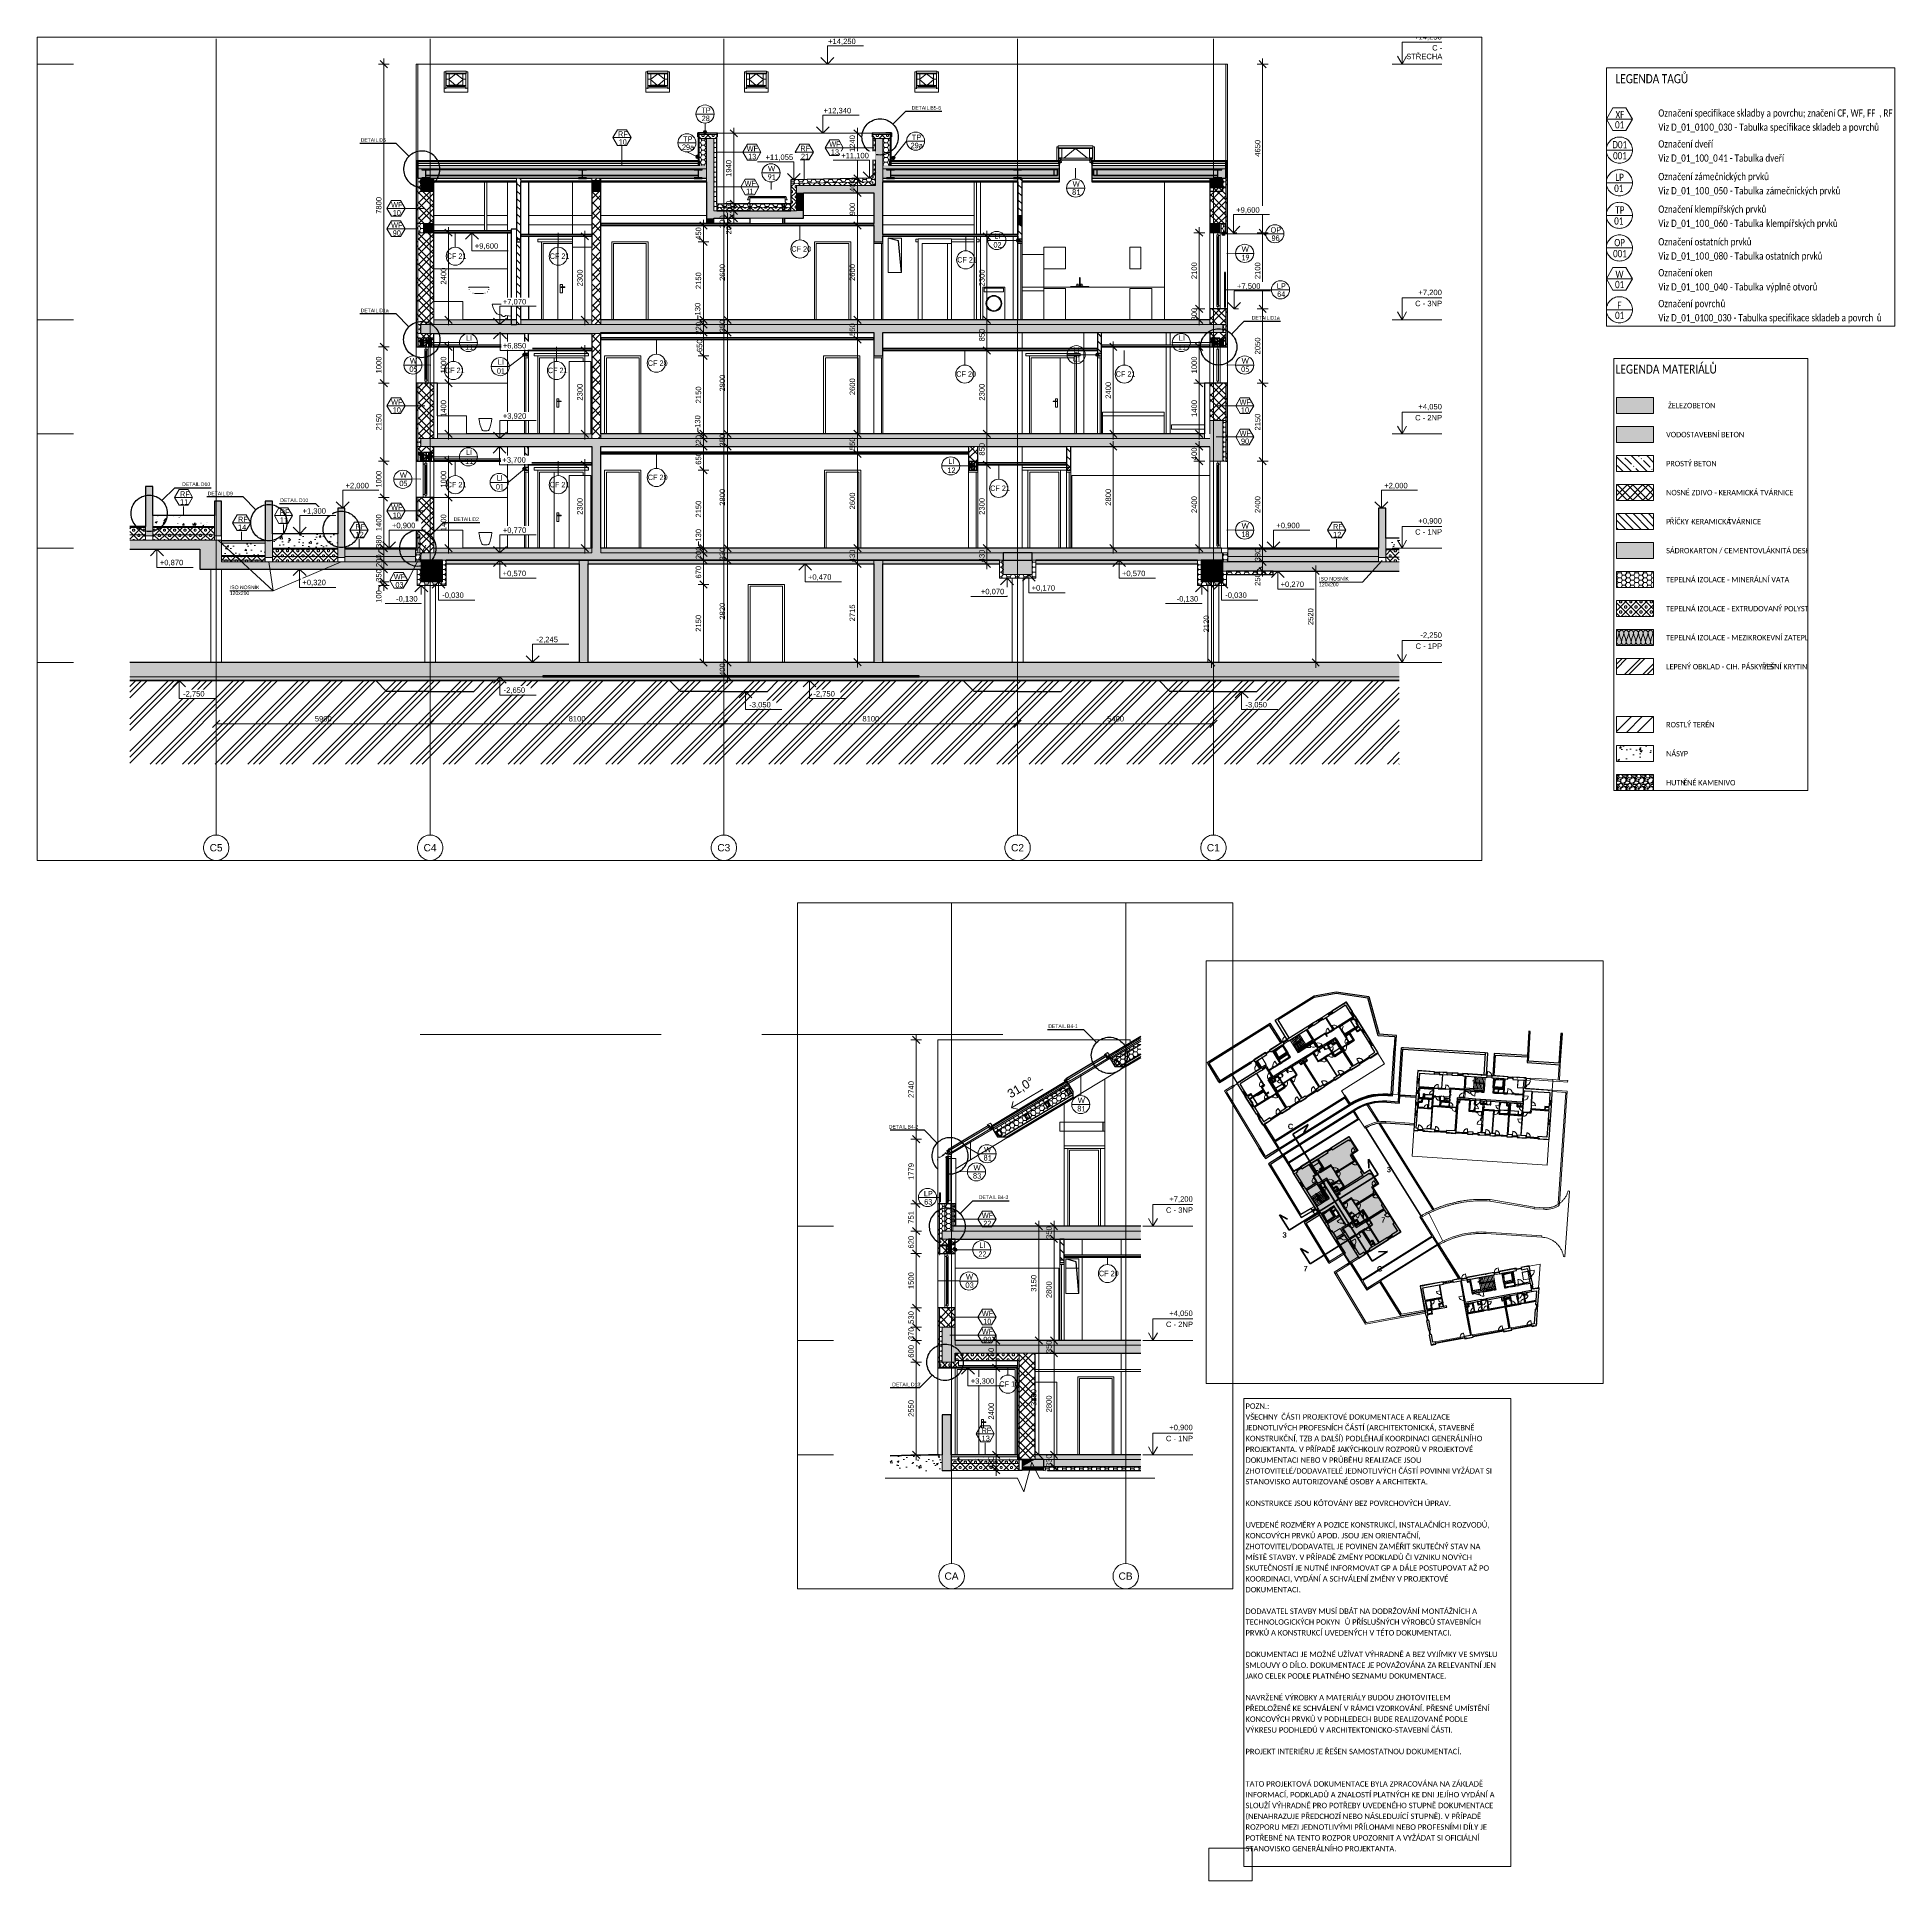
# Paper-space layout 'Layout1' of a CAD drawing. Header units: millimetres. Extents: x -323 to 189, y 0 to 508.
# The model-space entities are those that its viewports show. They can reach past a viewport. Long polylines and large blocks are cut down to what shows.
import ezdxf

# ---------------------------------------------------------------- set-up
doc = ezdxf.new("R2010")
doc.units = ezdxf.units.MM
for name, pattern in [('HA_Dash_2mm-S1mm', [200, 100, -100]), ('HA_Dash_3mm-S1mm', [300, 200, -100]), ('HA_DashDot_10mm-S3mm', [1000, 400, -300, 0, -300]), ('HA_DashDot_2_2mm-S0_6mm', [1650, 750, -450, 0, -450]), ('HA_DashDot_4mm-S1mm', [400, 200, -100, 0, -100]), ('HA_DashDot_6mm-S2mm', [600, 200, -200, 0, -200]), ('HA_Dot-S4mm', [400, 0, -400])]:
    doc.linetypes.add(name, pattern=pattern)
for name, color, linetype, lineweight in [('A-____-____-DIMS', 9, 'Continuous', 5), ('A-____-____-DIMS-100', 9, 'Continuous', 5), ('A-AREA-____-OTLN', 9, 'Continuous', 25), ('A-CLNG-____-IDEN', 9, 'Continuous', 9), ('A-CLNG-____-MCUT', 9, 'Continuous', 25), ('A-CLNG-____-OTLN', 9, 'Continuous', 9), ('A-CLNG-____-PATT', 9, 'Continuous', 25), ('A-DETL-____-HDLN', 9, 'HA_Dash_3mm-S1mm', 25), ('A-DETL-____-OTLN', 9, 'Continuous', 25), ('A-DETL-____-THIN', 9, 'Continuous', 9), ('A-DETL-____-WIDE', 9, 'Continuous', 40), ('A-DETL-GENF-OTLN', 9, 'Continuous', 9), ('A-DOOR-____-MCUT', 9, 'Continuous', 9), ('A-DOOR-____-OTLN', 9, 'Continuous', 9), ('A-DOOR-FRAM-MCUT', 9, 'Continuous', 9), ('A-DOOR-FRAM-OTLN', 9, 'Continuous', 9), ('A-FLOR-____-IDEN', 9, 'Continuous', 9), ('A-FLOR-____-MCUT', 9, 'Continuous', 25), ('A-FLOR-____-OTLN', 9, 'Continuous', 9), ('A-FLOR-____-OVHD', 9, 'HA_DashDot_4mm-S1mm', 25), ('A-FLOR-____-PATT', 9, 'Continuous', 25), ('A-FLOR-HRAL-IDEN', 9, 'Continuous', 9), ('A-FLOR-HRAL-MBND', 9, 'HA_DashDot_4mm-S1mm', 9), ('A-FLOR-HRAL-MCUT', 9, 'Continuous', 25), ('A-FLOR-HRAL-OTLN', 9, 'Continuous', 9), ('A-FLOR-LEVL-OTLN', 9, 'Continuous', 9), ('A-GENM-____-HDLN', 9, 'HA_Dash_3mm-S1mm', 9), ('A-GENM-____-IDEN', 9, 'Continuous', 9), ('A-GENM-____-MCUT', 9, 'Continuous', 25), ('A-GENM-____-OTLN', 9, 'Continuous', 9), ('A-GLAZ-____-IDEN', 9, 'Continuous', 9), ('A-GLAZ-____-MCUT', 9, 'Continuous', 5), ('A-GLAZ-____-OTLN', 9, 'Continuous', 5), ('A-GLAZ-CURT-MCUT', 9, 'Continuous', 5), ('A-GLAZ-CURT-OTLN', 9, 'Continuous', 5), ('A-GLAZ-CWMG-MCUT', 9, 'Continuous', 5), ('A-GLAZ-CWMG-OTLN', 9, 'Continuous', 5), ('A-ROOF-____-MCUT', 9, 'Continuous', 25), ('A-ROOF-____-OTLN', 9, 'Continuous', 9), ('A-ROOF-____-PATT', 9, 'Continuous', 25), ('A-WALL-____-MCUT', 9, 'Continuous', 25), ('A-WALL-____-OTLN', 9, 'Continuous', 9), ('A-WALL-____-PATT', 9, 'Continuous', 25), ('C-PRKG-____-OTLN', 9, 'Continuous', 9), ('E-ELEC-FIXT-OTLN', 9, 'Continuous', 9), ('G-____-____-DIMS', 9, 'Continuous', 5), ('G-____-____-SYMB', 9, 'Continuous', 5), ('G-____-____-TEXT', 9, 'Continuous', 5), ('I-FURN-____-OTLN', 9, 'Continuous', 9), ('I-WALL-____-MCUT', 9, 'Continuous', 25), ('I-WALL-____-OTLN', 9, 'Continuous', 9), ('M-HVAC-DUCT-OTLN', 9, 'Continuous', 9), ('P-SANR-FIXT-OTLN', 9, 'Continuous', 9), ('Q-CASE-____-OTLN', 9, 'Continuous', 9), ('Q-SPCQ-____-OTLN', 9, 'Continuous', 9), ('S-BEAM-____-MCUT', 9, 'Continuous', 25), ('S-BEAM-____-OTLN', 9, 'Continuous', 9), ('S-COLS-____-OTLN', 9, 'Continuous', 9), ('S-GRID-____-IDEN', 9, 'Continuous', 9), ('S-GRID-____-OTLN', 9, 'Continuous', 5), ('S-STRS-____-MBND', 9, 'HA_DashDot_4mm-S1mm', 9), ('S-STRS-____-OTLN', 9, 'Continuous', 9)]:
    doc.layers.add(name, color=color, linetype=linetype, lineweight=lineweight)
doc.layers.add('G-____-____-NPLT', color=9, linetype='Continuous', plot=False)
doc.styles.add('Arial', font='arial.ttf', dxfattribs={"height": 200})
doc.styles.add('Arial Narrow', font='ARIALN.TTF', dxfattribs={"height": 150})
doc.styles.add('Arial_1', font='arial.ttf', dxfattribs={"height": 150})
doc.styles.add('Arial_2', font='arial.ttf', dxfattribs={"height": 100})
doc.styles.add('Arial_3', font='arial.ttf', dxfattribs={"width": 0.8, "height": 150})
doc.styles.add('Arial_4', font='arial.ttf', dxfattribs={"height": 240})
doc.styles.add('Arial_B', font='arialbd.ttf', dxfattribs={"height": 1125})
doc.styles.add('Calibri', font='calibri.ttf', dxfattribs={"width": 0.8, "height": 150})
doc.styles.add('Calibri_1', font='calibri.ttf', dxfattribs={"width": 0.8, "height": 250})
doc.styles.add('Calibri_2', font='calibri.ttf', dxfattribs={"width": 0.8, "height": 100})
doc.styles.add('Calibri_3', font='calibri.ttf', dxfattribs={"width": 0.8, "height": 125})
doc.styles.add('Calibri_4', font='calibri.ttf', dxfattribs={"height": 75})
doc.dimstyles.new('Inner_Dimensions', dxfattribs={"dimscale": 304.8, "dimtxt": 153.03891, "dimasz": 0.656168, "dimexe": 0.492126, "dimexo": 0.0625, "dimgap": 0.065617, "dimtad": 1, "dimdec": 0, "dimzin": 0, "dimdsep": 46, "dimtxsty": 'Arial_1', "dimblk1": 'OBLIQUE', "dimblk2": 'OBLIQUE', "dimsah": 1, "dimcen": 0.09, "dimdle": 0.492126, "dimazin": 0, "dimtfac": 1, "dimtdec": 4, "dimtix": 1, "dimtmove": 1, "dimatfit": 3, "dimfxl": 0.492126, "dimfxlon": 1, "dimtvp": 1, "dimtolj": 1, "dimtzin": 0, "dimlwd": 9, "dimlwe": 9, "dimarcsym": 2})
doc.dimstyles.new('Inner_Dimensions_1', dxfattribs={"dimscale": 304.8, "dimtxt": 153.03891, "dimasz": 0.656168, "dimexe": 0.492126, "dimexo": 0.0625, "dimgap": 0.065617, "dimtad": 1, "dimdec": 0, "dimzin": 0, "dimdsep": 46, "dimtxsty": 'Arial_1', "dimblk1": 'OBLIQUE', "dimblk2": 'OBLIQUE', "dimsah": 1, "dimcen": 0.09, "dimdle": 0.492126, "dimazin": 0, "dimtfac": 1, "dimtdec": 4, "dimtix": 1, "dimtmove": 0, "dimatfit": 3, "dimfxl": 0.492126, "dimfxlon": 1, "dimtvp": 1, "dimtolj": 1, "dimtzin": 0, "dimlwd": 9, "dimlwe": 9, "dimarcsym": 2})
doc.dimstyles.new('Inner_Dimensions_2', dxfattribs={"dimscale": 304.8, "dimtxt": 153.03891, "dimasz": 0.656168, "dimexe": 0.492126, "dimexo": 0.0625, "dimgap": 0.065617, "dimtad": 1, "dimdec": 0, "dimzin": 0, "dimdsep": 46, "dimtxsty": 'Arial_1', "dimblk1": 'OBLIQUE', "dimblk2": 'OBLIQUE', "dimsah": 1, "dimcen": 0.09, "dimdle": 0.492126, "dimazin": 0, "dimtfac": 1, "dimtdec": 4, "dimtix": 1, "dimtmove": 2, "dimatfit": 3, "dimfxl": 0.492126, "dimfxlon": 1, "dimtvp": 1, "dimtolj": 1, "dimtzin": 0, "dimlwd": 9, "dimlwe": 9, "dimarcsym": 2})
pattern_1 = [(45, (-49176.07, 1865.4), (-212.132, 212.132), []), (45, (-49026.07, 1865.4), (-212.132, 212.132), []), (315, (-49176.07, 1865.4), (212.132, 212.132), []), (315, (-49026.07, 1865.4), (212.132, 212.132), [])]
pattern_2 = [(45, (-49176.07, 1865.4), (-212.132, 212.132), []), (45, (-49026.07, 1865.4), (-212.132, 212.132), []), (315, (-49176.07, 1865.4), (141.4214, 141.4214), [])]
pattern_3 = [(135, (-49176.07, 1865.4), (-106.066, -106.066), [])]
pattern_4 = [(45, (-49176.07, 1865.4), (-251.447, 251.447), []), (45, (-49176.07, 2246.4), (-251.447, 251.447), [])]
pattern_5 = [(0, (-49176.066, 1865.4), (117.187, 67.658), [78.125, -156.25]), (120, (-49176.066, 1865.4), (-117.18755, 67.65879), [78.125, -156.25]), (60, (-49176.066, 1865.4), (-5e-05, 135.31592), [0, -156.25, 78.125, 0])]
pattern_6 = [(45, (-49105.36, 1865.4), (-141.4214, 141.4214), []), (0, (-48880.01, 1931.64), (141.421, 141.421), [25, -257.843]), (45, (-48855.01, 1931.64), (-141.4214, 141.4214), [25, -175]), (90, (-48837.33, 1949.32), (-141.421, 141.421), [25, -257.843]), (135, (-48837.33, 1974.32), (-141.4214, -141.4214), [25, -175]), (0, (-48880.01, 1992), (141.421, 141.421), [25, -257.843]), (45, (-48897.7, 1974.32), (-141.4214, 141.4214), [25, -175]), (90, (-48897.69, 1949.32), (-141.421, 141.421), [25, -257.843]), (135, (-48880.01, 1931.64), (-141.4214, -141.4214), [25, -175]), (135, (-48912.51, 1865.4), (-141.4214, -141.4214), [])]
pattern_7 = [(45, (-49176.07, 1865.4), (-176.7767, 176.7767), []), (45, (-49105.36, 1865.4), (-176.7767, 176.7767), []), (45, (-48963.93, 1865.4), (-106.066, 247.4874), [100, -50, 3.353, -46.647])]
pattern_8 = [(45, (28926.91, 1865.4), (-141.4214, 141.4214), []), (0, (29152.25, 1931.64), (141.421, 141.421), [25, -257.843]), (45, (29177.25, 1931.64), (-141.4214, 141.4214), [25, -175]), (90, (29194.93, 1949.32), (-141.421, 141.421), [25, -257.843]), (135, (29194.93, 1974.32), (-141.4214, -141.4214), [25, -175]), (0, (29152.25, 1992), (141.421, 141.421), [25, -257.843]), (45, (29134.58, 1974.32), (-141.4214, 141.4214), [25, -175]), (90, (29134.58, 1949.32), (-141.421, 141.421), [25, -257.843]), (135, (29152.25, 1931.64), (-141.4214, -141.4214), [25, -175]), (135, (29119.75, 1865.4), (-141.4214, -141.4214), [])]
pattern_9 = [(50, (28856.2, 1865.4), (537.945, -47.064), [56.25, -618.75]), (355, (28856.2, 1865.4), (-104.064, 564.144), [45, -495]), (100.451, (28901.03, 1861.5), (433.886, 517.077), [47.805, -525.857]), (46.184, (28856.2, 2015.4), (800.43, -124.142), [84.375, -928.125]), (96.636, (28922.9, 2005.06), (700.992, 730.593), [71.708, -788.785]), (351.184, (28856.2, 2015.4), (700.999, 730.586), [67.5, -742.5]), (21, (28931.2, 1977.9), (447.68, -301.964), [56.25, -618.75]), (326, (28931.2, 1977.9), (182.487, 543.863), [45, -495]), (71.451, (28968.5, 1952.74), (630.169, 241.893), [47.805, -525.857]), (37.5, (28856.2, 1865.4), (9.1199, 249.6704), [3.353, -485.647, 3.353, -499.147, -496.875]), (37.5, (28856.2, 1865.4), (9.1199, 249.6704), [-991.5, 3.353, -493.522]), (7.5, (28856.2, 1865.4), (197.3022, 295.8088), [3.353, -283.147, 3.353, -474.397, -189.375]), (7.5, (28856.2, 1865.4), (197.3022, 295.8088), [-764.25, 3.353, -186.022]), (327.5, (28688.95, 1865.4), (400.3668, -16.9162), [3.353, -184.147, 3.353, -581.647, -776.25]), (327.5, (28688.95, 1865.4), (400.3668, -16.9162), [-772.5, 3.353, -772.897]), (317.5, (28613.95, 1865.4), (437.3896, 75.0787), [3.353, -240.397, 3.353, -385.147, -551.25]), (317.5, (28613.95, 1865.4), (437.3896, 75.0787), [-632.25, 3.353, -547.897])]
pattern_10 = [(0, (28856.2, 1865.4), (117.187, 67.658), [78.125, -156.25]), (120, (28856.2, 1865.4), (-117.18755, 67.65879), [78.125, -156.25]), (60, (28856.2, 1865.4), (-5e-05, 135.31592), [0, -156.25, 78.125, 0])]
pattern_11 = [(0, (28856.2, 1865.4), (117.187, 67.658), [78.125, -156.25]), (120, (28856.2, 1865.4), (-117.18705, 67.65792), [78.125, -156.25]), (60, (28856.2, 1865.4), (0.00045, 135.31679), [0, -156.25, 78.125, 0])]
pattern_12 = [(45, (-4910.68, 1865.4), (-212.132, 212.132), []), (45, (-4760.68, 1865.4), (-212.132, 212.132), []), (315, (-4910.68, 1865.4), (212.132, 212.132), []), (315, (-4760.68, 1865.4), (212.132, 212.132), [])]
pattern_13 = [(0, (-4910.684, 1865.4), (117.187, 67.658), [78.125, -156.25]), (120, (-4910.684, 1865.4), (-117.18755, 67.6588), [78.125, -156.25]), (60, (-4910.684, 1865.4), (0.00045, 135.3168), [0, -156.25, 78.125, 0])]
pattern_14 = [(45, (-4910.7, 1865.4), (-251.447, 251.447), []), (45, (-4910.7, 2246.4), (-251.447, 251.447), [])]
pattern_15 = [(45, (172731.95, 1865.4), (-141.421, 141.421), []), (0, (172957.29, 1931.64), (141.421, 141.421), [25, -257.843]), (45, (172982.3, 1931.64), (-141.421, 141.421), [25, -175]), (90, (172999.97, 1949.32), (-141.421, 141.421), [25, -257.843]), (135, (172999.97, 1974.32), (-141.421, -141.421), [25, -175]), (0, (172957.29, 1992), (141.421, 141.421), [25, -257.843]), (45, (172939.61, 1974.32), (-141.421, 141.421), [25, -175]), (90, (172939.61, 1949.32), (-141.421, 141.421), [25, -257.843]), (135, (172957.3, 1931.64), (-141.421, -141.421), [25, -175]), (135, (172924.8, 1865.4), (-141.421, -141.421), [])]
pattern_16 = [(50, (172661.24, 1865.4), (537.945, -47.064), [56.25, -618.75]), (355, (172661.24, 1865.4), (-104.06, 564.14), [45, -495]), (100.45, (172706.07, 1861.5), (433.89, 517.08), [47.805, -525.86]), (46.184, (172661.24, 2015.4), (800.43, -124.14), [84.38, -928.12]), (96.636, (172727.94, 2005.06), (701, 730.6), [71.7, -788.78]), (351.184, (172661.2, 2015.4), (701, 730.59), [67.5, -742.5]), (21, (172736.24, 1977.9), (447.68, -301.964), [56.25, -618.75]), (326, (172736.24, 1977.9), (182.49, 543.86), [45, -495]), (71.45, (172773.54, 1952.74), (630.17, 241.89), [47.805, -525.86]), (37.5, (172661.24, 1865.4), (9.12, 249.67), [3.353, -485.647, 3.353, -499.147, -496.875]), (37.5, (172661.24, 1865.4), (9.12, 249.67), [-991.5, 3.353, -493.52]), (7.5, (172661.24, 1865.4), (197.302, 295.81), [3.353, -283.147, 3.353, -474.397, -189.375]), (7.5, (172661.24, 1865.4), (197.302, 295.81), [-764.25, 3.353, -186.02]), (327.5, (172493.99, 1865.4), (400.367, -16.916), [3.353, -184.147, 3.353, -581.647, -776.25]), (327.5, (172493.99, 1865.4), (400.367, -16.916), [-772.5, 3.353, -772.897]), (317.5, (172419, 1865.4), (437.39, 75.08), [3.353, -240.397, 3.353, -385.147, -551.25]), (317.5, (172419, 1865.4), (437.39, 75.08), [-632.25, 3.35, -547.9])]
pattern_17 = [(0, (172661.24, 1865.4), (117.187, 67.658), [78.125, -156.25]), (120, (172661.24, 1865.4), (-117.18755, 67.6588), [78.125, -156.25]), (60, (172661.24, 1865.4), (-5e-05, 135.3159), [0, -156.25, 78.125, 0])]

# ---------------------------------------------------------------- blocks, each defined once
blk = doc.blocks.new('HA_DR_Single_Swing_Solid - In_BJ_700x2100-2040353-ŘEZ C-C OBJEKT C')
at = {"layer": 'A-DOOR-____-MCUT', "color": 50}
for p, q in [((-42334.9, 3000), (-42334.9, 900)), ((-42294.9, 3000), (-42334.9, 3000)), ((-42294.9, 900), (-42294.9, 3000)), ((-42334.9, 900), (-42294.9, 900))]:
    blk.add_line(p, q, dxfattribs=at)
at = {"layer": 'A-DOOR-FRAM-MCUT', "color": 50}
for p, q in [((-42334.9, 3050), (-42334.9, 3000)), ((-42219.9, 3050), (-42334.9, 3050)), ((-42219.9, 3000), (-42219.9, 3050)), ((-42334.9, 3000), (-42219.9, 3000))]:
    blk.add_line(p, q, dxfattribs=at)
at = {"layer": 'A-DOOR-FRAM-OTLN', "color": 50}
blk.add_line((-42219.9, 3000), (-42219.9, 900), dxfattribs=at)
blk = doc.blocks.new('HA_DR_Single_Swing_Solid - In_BJ_900x2100_Vstup-2040224-ŘEZ C-C OBJEKT C')
at = {"layer": 'A-DOOR-FRAM-OTLN', "color": 50}
for p, q in [((-40124.9, 3050), (-40124.9, 900)), ((-39124.9, 3050), (-40124.9, 3050)), ((-39124.9, 3050), (-39124.9, 900)), ((-40074.9, 900), (-40074.9, 3000)), ((-40074.9, 3000), (-39174.9, 3000)), ((-39174.9, 900), (-39174.9, 3000))]:
    blk.add_line(p, q, dxfattribs=at)
blk = doc.blocks.new('HA_DR_Single_Swing_Solid - In_BJ_900x2100_Vstup-2040222-ŘEZ C-C OBJEKT C')
at = {"layer": 'A-DOOR-FRAM-OTLN', "color": 50}
for p, q in [((-34059.9, 900), (-34059.9, 3050)), ((-33059.9, 3050), (-34059.9, 3050)), ((-33059.9, 900), (-33059.9, 3050)), ((-34009.9, 3000), (-34009.9, 900)), ((-34009.9, 3000), (-33109.9, 3000)), ((-33109.9, 3000), (-33109.9, 900))]:
    blk.add_line(p, q, dxfattribs=at)
blk = doc.blocks.new('HA_DR_Double_Swing_Solid - In_BJ_1200x2100_800-1662813-ŘEZ C-C OBJEKT C')
at = {"layer": 'A-DOOR-____-OTLN', "color": 50}
for p, q in [((-41514.9, 3000), (-41514.9, 900)), ((-41514.9, 900), (-41514.9, 3000)), ((-41444.9, 1870), (-41444.9, 1640)), ((-41384.9, 1870), (-41444.9, 1870)), ((-41384.9, 1807.24), (-41384.9, 1870)), ((-41319.9, 1807.5), (-41414.9, 1807.5)), ((-41319.9, 1807.5), (-41319.9, 1800)), ((-41319.9, 1800), (-41319.9, 1792.5)), ((-41414.9, 1792.5), (-41319.9, 1792.5)), ((-41384.9, 1640), (-41384.9, 1792.76)), ((-41444.9, 1640), (-41384.9, 1640))]:
    blk.add_line(p, q, dxfattribs=at)
for points, knots in [([(-41422.4, 1800), (-41422.4, 1800.65), (-41422.27, 1801.64), (-41421.85, 1802.88), (-41421.42, 1803.76), (-41420.96, 1804.44), (-41420.55, 1804.95), (-41420.1, 1805.43), (-41419.48, 1805.97), (-41418.8, 1806.42), (-41418.22, 1806.73), (-41417.77, 1806.93), (-41417.31, 1807.11), (-41416.84, 1807.25), (-41416.37, 1807.36), (-41415.88, 1807.44), (-41415.39, 1807.49), (-41415.07, 1807.5), (-41414.9, 1807.5)], [0, 0, 0, 0, 0.0833333, 0.125, 0.1666667, 0.2083333, 0.2291667, 0.25, 0.2916667, 0.3333333, 0.3541667, 0.375, 0.3958333, 0.4166667, 0.4375, 0.4583333, 0.4791667, 0.5, 0.5, 0.5, 0.5]), ([(-41414.9, 1792.5), (-41415.07, 1792.5), (-41415.39, 1792.51), (-41415.88, 1792.56), (-41416.37, 1792.64), (-41416.84, 1792.75), (-41417.31, 1792.89), (-41417.77, 1793.07), (-41418.22, 1793.27), (-41418.65, 1793.5), (-41419.07, 1793.76), (-41419.6, 1794.14), (-41420.1, 1794.57), (-41420.55, 1795.05), (-41420.96, 1795.56), (-41421.42, 1796.24), (-41421.85, 1797.12), (-41422.27, 1798.36), (-41422.4, 1799.35), (-41422.4, 1800)], [0.5, 0.5, 0.5, 0.5, 0.5208333, 0.5416667, 0.5625, 0.5833333, 0.6041667, 0.625, 0.6458333, 0.6666667, 0.6875, 0.7083333, 0.75, 0.7708333, 0.7916667, 0.8333333, 0.875, 0.9166667, 1, 1, 1, 1])]:
    blk.add_open_spline(points, degree=3, knots=knots, dxfattribs=at)
at = {"layer": 'A-DOOR-FRAM-OTLN', "color": 50}
for p, q in [((-41964.9, 3050), (-41964.9, 900)), ((-40664.9, 3050), (-41964.9, 3050)), ((-40664.9, 3050), (-40664.9, 2900)), ((-41914.9, 900), (-41914.9, 3000)), ((-41914.9, 3000), (-40714.9, 3000)), ((-40714.9, 2900), (-40714.9, 3000))]:
    blk.add_line(p, q, dxfattribs=at)
blk = doc.blocks.new('HA_DR_Single_Swing_Solid - In_BJ_900x2100_Vstup-2040226-ŘEZ C-C OBJEKT C')
at = {"layer": 'A-DOOR-____-MCUT', "color": 50}
for p, q in [((-29834.9, 3000), (-29874.9, 3000)), ((-29874.9, 3000), (-29874.9, 900)), ((-29834.9, 900), (-29834.9, 3000)), ((-29874.9, 900), (-29834.9, 900))]:
    blk.add_line(p, q, dxfattribs=at)
at = {"layer": 'A-DOOR-FRAM-MCUT', "color": 50}
for p, q in [((-29834.9, 3050), (-30084.9, 3050)), ((-30084.9, 3050), (-30084.9, 3000)), ((-29834.9, 3000), (-29834.9, 3050)), ((-30084.9, 3000), (-29834.9, 3000))]:
    blk.add_line(p, q, dxfattribs=at)
at = {"layer": 'A-DOOR-FRAM-OTLN', "color": 50}
blk.add_line((-30084.9, 3000), (-30084.9, 900), dxfattribs=at)
blk = doc.blocks.new('HA_DR_Single_Swing_Solid - In_BJ_900x2100_Vstup-V36-ŘEZ C-C OBJEKT C')
at = {"layer": 'A-DOOR-FRAM-OTLN', "color": 50}
for p, q in [((-34084.9, 4050), (-34084.9, 6200)), ((-33084.9, 6200), (-34084.9, 6200)), ((-33084.9, 4050), (-33084.9, 6200)), ((-34034.9, 6150), (-34034.9, 4050)), ((-34034.9, 6150), (-33134.9, 6150)), ((-33134.9, 6150), (-33134.9, 4050))]:
    blk.add_line(p, q, dxfattribs=at)
blk = doc.blocks.new('HA_DR_Single_Swing_Solid - In_BJ_700x2100-V37-ŘEZ C-C OBJEKT C')
at = {"layer": 'A-DOOR-____-MCUT', "color": 50}
for p, q in [((-42334.9, 6150), (-42334.9, 4050)), ((-42294.9, 6150), (-42334.9, 6150)), ((-42294.9, 4050), (-42294.9, 6150)), ((-42334.9, 4050), (-42294.9, 4050))]:
    blk.add_line(p, q, dxfattribs=at)
at = {"layer": 'A-DOOR-FRAM-MCUT', "color": 50}
for p, q in [((-42334.9, 6200), (-42334.9, 6150)), ((-42219.9, 6200), (-42334.9, 6200)), ((-42219.9, 6150), (-42219.9, 6200)), ((-42334.9, 6150), (-42219.9, 6150))]:
    blk.add_line(p, q, dxfattribs=at)
at = {"layer": 'A-DOOR-FRAM-OTLN', "color": 50}
blk.add_line((-42219.9, 6150), (-42219.9, 4050), dxfattribs=at)
blk = doc.blocks.new('HA_DR_Single_Swing_Solid - In_BJ_900x2100_Vstup-2040228-ŘEZ C-C OBJEKT C')
at = {"layer": 'A-DOOR-FRAM-OTLN', "color": 50}
for p, q in [((-40124.9, 6200), (-40124.9, 4050)), ((-39124.9, 6200), (-40124.9, 6200)), ((-39124.9, 6200), (-39124.9, 4050)), ((-40074.9, 4050), (-40074.9, 6150)), ((-40074.9, 6150), (-39174.9, 6150)), ((-39174.9, 4050), (-39174.9, 6150))]:
    blk.add_line(p, q, dxfattribs=at)
blk = doc.blocks.new('HA_DR_Double_Swing_Solid - In_BJ_1200x2100_800-1662849-ŘEZ C-C OBJEKT C')
at = {"layer": 'A-DOOR-____-OTLN', "color": 50}
for p, q in [((-27559.9, 4050), (-27559.9, 6150)), ((-27559.9, 6150), (-27559.9, 4050)), ((-27629.9, 5020), (-27689.9, 5020)), ((-27689.9, 5020), (-27689.9, 4957.24)), ((-27629.9, 4790), (-27629.9, 5020)), ((-27659.9, 4957.5), (-27754.9, 4957.5)), ((-27754.9, 4950), (-27754.9, 4957.5)), ((-27754.9, 4942.5), (-27754.9, 4950)), ((-27754.9, 4942.5), (-27659.9, 4942.5)), ((-27689.9, 4942.76), (-27689.9, 4790)), ((-27689.9, 4790), (-27629.9, 4790))]:
    blk.add_line(p, q, dxfattribs=at)
for points, knots in [([(-27659.9, 4957.5), (-27659.74, 4957.5), (-27659.41, 4957.49), (-27658.92, 4957.44), (-27658.44, 4957.36), (-27657.96, 4957.25), (-27657.49, 4957.11), (-27657.03, 4956.93), (-27656.58, 4956.73), (-27656.15, 4956.5), (-27655.73, 4956.24), (-27655.2, 4955.86), (-27654.71, 4955.43), (-27654.26, 4954.95), (-27653.84, 4954.44), (-27653.39, 4953.76), (-27652.95, 4952.88), (-27652.53, 4951.64), (-27652.4, 4950.65), (-27652.4, 4950)], [0.5, 0.5, 0.5, 0.5, 0.5208333, 0.5416667, 0.5625, 0.5833333, 0.6041667, 0.625, 0.6458333, 0.6666667, 0.6875, 0.7083333, 0.75, 0.7708333, 0.7916667, 0.8333333, 0.875, 0.9166667, 1, 1, 1, 1]), ([(-27652.4, 4950), (-27652.4, 4949.35), (-27652.53, 4948.36), (-27652.95, 4947.12), (-27653.39, 4946.24), (-27653.84, 4945.56), (-27654.26, 4945.05), (-27654.71, 4944.57), (-27655.32, 4944.03), (-27656.01, 4943.58), (-27656.58, 4943.27), (-27657.03, 4943.07), (-27657.49, 4942.89), (-27657.96, 4942.75), (-27658.44, 4942.64), (-27658.92, 4942.56), (-27659.41, 4942.51), (-27659.74, 4942.5), (-27659.9, 4942.5)], [0, 0, 0, 0, 0.0833333, 0.125, 0.1666667, 0.2083333, 0.2291667, 0.25, 0.2916667, 0.3333333, 0.3541667, 0.375, 0.3958333, 0.4166667, 0.4375, 0.4583333, 0.4791667, 0.5, 0.5, 0.5, 0.5])]:
    blk.add_open_spline(points, degree=3, knots=knots, dxfattribs=at)
at = {"layer": 'A-DOOR-FRAM-OTLN', "color": 50}
for p, q in [((-28409.9, 4050), (-28409.9, 6200)), ((-27109.9, 6200), (-28409.9, 6200)), ((-27109.9, 4050), (-27109.9, 6200)), ((-28359.9, 6150), (-28359.9, 4050)), ((-28359.9, 6150), (-27159.9, 6150)), ((-27159.9, 6150), (-27159.9, 4050))]:
    blk.add_line(p, q, dxfattribs=at)
blk = doc.blocks.new('HA_DR_Single_Swing_Solid - In_BJ_700x2100-2040355-ŘEZ C-C OBJEKT C')
at = {"layer": 'A-DOOR-____-MCUT', "color": 50}
for p, q in [((-26419.9, 6150), (-26459.9, 6150)), ((-26459.9, 6150), (-26459.9, 4050)), ((-26419.9, 4050), (-26419.9, 6150)), ((-26459.9, 4050), (-26419.9, 4050))]:
    blk.add_line(p, q, dxfattribs=at)
at = {"layer": 'A-DOOR-FRAM-MCUT', "color": 50}
for p, q in [((-26419.9, 6200), (-26534.9, 6200)), ((-26534.9, 6200), (-26534.9, 6150)), ((-26419.9, 6150), (-26419.9, 6200)), ((-26534.9, 6150), (-26419.9, 6150))]:
    blk.add_line(p, q, dxfattribs=at)
at = {"layer": 'A-DOOR-FRAM-OTLN', "color": 50}
blk.add_line((-26534.9, 4050), (-26534.9, 6150), dxfattribs=at)
blk = doc.blocks.new('HA_DR_Single_Swing_Solid - In_BJ_900x2100_Vstup-V38-ŘEZ C-C OBJEKT C')
at = {"layer": 'A-DOOR-____-MCUT', "color": 50}
for p, q in [((-32449.9, 9300), (-32489.9, 9300)), ((-32489.9, 9300), (-32489.9, 7200)), ((-32449.9, 7200), (-32449.9, 9300)), ((-32489.9, 7200), (-32449.9, 7200))]:
    blk.add_line(p, q, dxfattribs=at)
at = {"layer": 'A-DOOR-FRAM-MCUT', "color": 50}
for p, q in [((-32449.9, 9350), (-32699.9, 9350)), ((-32699.9, 9350), (-32699.9, 9300)), ((-32449.9, 9300), (-32449.9, 9350)), ((-32699.9, 9300), (-32449.9, 9300))]:
    blk.add_line(p, q, dxfattribs=at)
at = {"layer": 'A-DOOR-FRAM-OTLN', "color": 50}
blk.add_line((-32699.9, 7200), (-32699.9, 9300), dxfattribs=at)
blk = doc.blocks.new('HA_DR_Single_SlidingToPocket_Solid - In_BJ_700x2100-2021921-ŘEZ C-C OBJEKT C')
at = {"layer": 'A-DOOR-FRAM-OTLN', "color": 50}
for p, q in [((-31479.9, 7200), (-31479.9, 9430)), ((-30554.9, 9430), (-31479.9, 9430)), ((-30554.9, 9300), (-30554.9, 9430)), ((-31367.4, 9300), (-31367.4, 7200)), ((-31367.4, 9300), (-30554.9, 9300)), ((-30667.4, 7200), (-30667.4, 9300)), ((-30554.9, 9300), (-30667.4, 9300)), ((-30554.9, 9300), (-30554.9, 7200))]:
    blk.add_line(p, q, dxfattribs=at)
blk = doc.blocks.new('HA_WD_SinglePanel - 625x1000-1662819-ŘEZ C-C OBJEKT C')
at = {"layer": 'A-GLAZ-____-MCUT', "color": 250}
for p, q in [((-45054.9, 3300), (-45124.9, 3300)), ((-45124.9, 3300), (-45124.9, 3220)), ((-45054.9, 3240), (-45054.9, 3300)), ((-45029.9, 3240), (-45079.9, 3240)), ((-45079.9, 3240), (-45079.9, 3190)), ((-45079.9, 3220), (-45079.9, 3240)), ((-45079.9, 3240), (-45054.9, 3240)), ((-45029.9, 3190), (-45029.9, 3240)), ((-45124.9, 3220), (-45079.9, 3220)), ((-45079.9, 3190), (-45029.9, 3190)), ((-45059.9, 3190), (-45059.9, 2410)), ((-45049.9, 3190), (-45059.9, 3190)), ((-45049.9, 2410), (-45049.9, 3190)), ((-45029.9, 2410), (-45079.9, 2410)), ((-45079.9, 2410), (-45079.9, 2360)), ((-45059.9, 2410), (-45049.9, 2410)), ((-45029.9, 2360), (-45029.9, 2410)), ((-45079.9, 2380), (-45124.9, 2380)), ((-45124.9, 2380), (-45124.9, 2300)), ((-45079.9, 2360), (-45079.9, 2380)), ((-45079.9, 2360), (-45029.9, 2360)), ((-45054.9, 2360), (-45079.9, 2360)), ((-45054.9, 2300), (-45054.9, 2360)), ((-45124.9, 2300), (-45054.9, 2300))]:
    blk.add_line(p, q, dxfattribs=at)
at = {"layer": 'A-GLAZ-____-OTLN', "color": 250}
for p, q in [((-45124.9, 2380), (-45124.9, 3220)), ((-45079.9, 3190), (-45079.9, 2410)), ((-45029.9, 2410), (-45029.9, 3190))]:
    blk.add_line(p, q, dxfattribs=at)
blk = doc.blocks.new('HA_WD_SinglePanel - 1250x2400-1662821-ŘEZ C-C OBJEKT C')
at = {"layer": 'A-GLAZ-____-MCUT', "color": 250}
for p, q in [((-23214.9, 3298), (-23214.9, 3240)), ((-23144.9, 3220), (-23144.9, 3298)), ((-23189.9, 3240), (-23239.9, 3240)), ((-23239.9, 3240), (-23239.9, 3190)), ((-23214.9, 3240), (-23189.9, 3240)), ((-23189.9, 3190), (-23189.9, 3240)), ((-23189.9, 3240), (-23189.9, 3220)), ((-23189.9, 3220), (-23144.9, 3220)), ((-23239.9, 3190), (-23189.9, 3190)), ((-23209.9, 3190), (-23219.9, 3190)), ((-23219.9, 3190), (-23219.9, 1010)), ((-23209.9, 1010), (-23209.9, 3190)), ((-23189.9, 1010), (-23239.9, 1010)), ((-23239.9, 1010), (-23239.9, 960)), ((-23219.9, 1010), (-23209.9, 1010)), ((-23189.9, 960), (-23189.9, 1010)), ((-23144.9, 980), (-23189.9, 980)), ((-23189.9, 980), (-23189.9, 960)), ((-23144.9, 900), (-23144.9, 980)), ((-23239.9, 960), (-23189.9, 960)), ((-23214.9, 960), (-23214.9, 900)), ((-23189.9, 960), (-23214.9, 960)), ((-23214.9, 900), (-23144.9, 900))]:
    blk.add_line(p, q, dxfattribs=at)
at = {"layer": 'A-GLAZ-____-OTLN', "color": 250}
for p, q in [((-23144.9, 3220), (-23144.9, 980)), ((-23239.9, 3190), (-23239.9, 1010)), ((-23189.9, 1010), (-23189.9, 3190))]:
    blk.add_line(p, q, dxfattribs=at)
blk = doc.blocks.new('HA_WD_SinglePanel - 625x1000-V39-ŘEZ C-C OBJEKT C')
at = {"layer": 'A-GLAZ-____-MCUT', "color": 250}
for p, q in [((-23214.9, 6450), (-23214.9, 6390)), ((-23144.9, 6450), (-23214.9, 6450)), ((-23144.9, 5450), (-23144.9, 6450)), ((-23189.9, 6390), (-23239.9, 6390)), ((-23239.9, 6390), (-23239.9, 5510)), ((-23214.9, 6390), (-23189.9, 6390)), ((-23189.9, 5510), (-23189.9, 6390)), ((-23189.9, 6390), (-23189.9, 5510)), ((-23239.9, 5510), (-23189.9, 5510)), ((-23189.9, 5510), (-23214.9, 5510)), ((-23214.9, 5510), (-23214.9, 5450)), ((-23214.9, 5450), (-23144.9, 5450))]:
    blk.add_line(p, q, dxfattribs=at)
blk = doc.blocks.new('HA_WD_SinglePanel - 625x1000-1858207-ŘEZ C-C OBJEKT C')
at = {"layer": 'A-GLAZ-____-MCUT', "color": 250}
for p, q in [((-45054.9, 6450), (-45054.9, 6390)), ((-44984.9, 6450), (-45054.9, 6450)), ((-44984.9, 6370), (-44984.9, 6450)), ((-45029.9, 6390), (-45079.9, 6390)), ((-45079.9, 6390), (-45079.9, 6340)), ((-45054.9, 6390), (-45029.9, 6390)), ((-45029.9, 6340), (-45029.9, 6390)), ((-45029.9, 6390), (-45029.9, 6370)), ((-45029.9, 6370), (-44984.9, 6370)), ((-45079.9, 6340), (-45029.9, 6340)), ((-45049.9, 6340), (-45059.9, 6340)), ((-45059.9, 6340), (-45059.9, 5560)), ((-45049.9, 5560), (-45049.9, 6340)), ((-45029.9, 5560), (-45079.9, 5560)), ((-45079.9, 5560), (-45079.9, 5510)), ((-45059.9, 5560), (-45049.9, 5560)), ((-45029.9, 5510), (-45029.9, 5560)), ((-44984.9, 5530), (-45029.9, 5530)), ((-45029.9, 5530), (-45029.9, 5510)), ((-44984.9, 5450), (-44984.9, 5530)), ((-45079.9, 5510), (-45029.9, 5510)), ((-45054.9, 5510), (-45054.9, 5450)), ((-45029.9, 5510), (-45054.9, 5510)), ((-45054.9, 5450), (-44984.9, 5450))]:
    blk.add_line(p, q, dxfattribs=at)
at = {"layer": 'A-GLAZ-____-OTLN', "color": 250}
for p, q in [((-44984.9, 6370), (-44984.9, 5530)), ((-45079.9, 6340), (-45079.9, 5560)), ((-45029.9, 5560), (-45029.9, 6340))]:
    blk.add_line(p, q, dxfattribs=at)
blk = doc.blocks.new('ABMV_Bathtub_Generic - 800x1700-1414026-ŘEZ C-C OBJEKT C')
at = {"layer": 'P-SANR-FIXT-OTLN', "color": 50}
for p, q in [((-44834.9, 900), (-44834.9, 1400)), ((-44834.9, 1400), (-44034.9, 1400)), ((-44034.9, 1400), (-44034.9, 900)), ((-44034.9, 900), (-44834.9, 900))]:
    blk.add_line(p, q, dxfattribs=at)
blk = doc.blocks.new('ABMV_Bathtub_Generic - 800x1700-V40-ŘEZ C-C OBJEKT C')
at = {"layer": 'P-SANR-FIXT-OTLN', "color": 50}
for p, q in [((-24689.9, 4550), (-26389.9, 4550)), ((-26389.9, 4550), (-26389.9, 4050)), ((-24689.9, 4550), (-24689.9, 4050))]:
    blk.add_line(p, q, dxfattribs=at)
blk = doc.blocks.new('ABMV_Toilet_WallHung - Default-1928450-ŘEZ C-C OBJEKT C')
at = {"layer": 'A-GENM-____-OTLN', "color": 50}
for p, q in [((-43236.89, 4480), (-43582.92, 4480)), ((-43464.94, 4139.78), (-43358.18, 4139.78))]:
    blk.add_line(p, q, dxfattribs=at)
for centre, radius, start, end in [((-43582.92, 4473.7), 6.3, 90, 186.04867), ((-43236.89, 4473.69), 6.31, 353.95129, 90), ((-42529.22, 4585.35), 1065.9, 186.04867, 202.91581), ((-44290.58, 4585.35), 1065.9, 337.27194, 353.95129), ((-43358.18, 4194.78), 55, 270, 337.27194), ((-43464.94, 4189.78), 50, 202.91581, 270)]:
    blk.add_arc(centre, radius, start, end, dxfattribs=at)
blk = doc.blocks.new('ABMV_ShowerBasin_Generic - 800x960-1530461-ŘEZ C-C OBJEKT C')
at = {"layer": 'P-SANR-FIXT-OTLN', "color": 50}
for p, q in [((-24494.9, 4180), (-24494.9, 4300)), ((-24494.9, 4300), (-23584.9, 4300)), ((-23584.9, 4180), (-24494.9, 4180))]:
    blk.add_line(p, q, dxfattribs=at)
blk = doc.blocks.new('Casework 9 - Casework 6-1428134-ŘEZ C-C OBJEKT C')
at = {"layer": 'Q-CASE-____-OTLN', "color": 50}
for q in [(-24684.9, 8100), (-28609.8, 7200)]:
    blk.add_line((-28609.8, 8100), q, dxfattribs=at)
blk = doc.blocks.new('Lednice_Mraznička_ADNS - Lednice 600x600x1800-1423141-ŘEZ C-C OBJEKT C')
at = {"layer": 'Q-SPCQ-____-OTLN', "color": 50}
for p, q in [((-28609.8, 9000), (-28009.8, 9000)), ((-28609.8, 8000), (-28609.8, 9000)), ((-28009.8, 8000), (-28009.8, 9000)), ((-28009.8, 8000), (-28609.8, 8000)), ((-28609.8, 8000), (-28009.8, 8000)), ((-28609.8, 7200), (-28609.8, 8000)), ((-28009.8, 7200), (-28009.8, 8000))]:
    blk.add_line(p, q, dxfattribs=at)
blk = doc.blocks.new('Kuchyňská_linka_myčka_ADNS - Myčka-1423139-ŘEZ C-C OBJEKT C')
at = {"layer": 'Q-SPCQ-____-OTLN', "color": 50}
for p, q in [((-28009.8, 9200), (-27409.8, 9200)), ((-28009.8, 9000), (-28009.8, 9200)), ((-27409.8, 8600), (-27409.8, 9200)), ((-27409.8, 8600), (-28009.8, 8600)), ((-28009.8, 8060), (-27409.8, 8060)), ((-28009.8, 7200), (-28009.8, 8060)), ((-27409.8, 7200), (-27409.8, 8060))]:
    blk.add_line(p, q, dxfattribs=at)
blk = doc.blocks.new('Kuchyňská_linka_sporák_ADNS - 600x600x800-1423137-ŘEZ C-C OBJEKT C')
at = {"layer": 'Q-SPCQ-____-OTLN', "color": 50}
for p, q in [((-25635.15, 9200), (-25335.15, 9200)), ((-25635.15, 8600), (-25635.15, 9200)), ((-25335.15, 8600), (-25335.15, 9200)), ((-25335.15, 8600), (-25635.15, 8600)), ((-25635.15, 8060), (-25035.15, 8060)), ((-25635.15, 7200), (-25635.15, 8060)), ((-25035.15, 7200), (-25035.15, 8060))]:
    blk.add_line(p, q, dxfattribs=at)
blk = doc.blocks.new('Skříňka se dřezem_ pravoúhlá - 500 x 440mm-1427235-ŘEZ C-C OBJEKT C')
at = {"layer": 'P-SANR-FIXT-OTLN', "color": 50}
for p, q in [((-27020.01, 8373.05), (-27020.07, 8373.05)), ((-27029.51, 8333.36), (-27029.51, 8325.17)), ((-27010.46, 8138.1), (-27010.46, 8333.36)), ((-27029.51, 8318.01), (-27029.51, 8138.1)), ((-27029.65, 8300.03), (-27029.65, 8265.1)), ((-27010.6, 8265.1), (-27010.6, 8300.03)), ((-27020.13, 8265.1), (-27029.41, 8265.1)), ((-27010.84, 8265.1), (-27020.13, 8265.1)), ((-27102.53, 8176.2), (-27102.53, 8125.2)), ((-27102.53, 8176.2), (-27064.43, 8176.2)), ((-27064.43, 8125.2), (-27064.43, 8176.2)), ((-26988.23, 8176.2), (-26988.23, 8125.2)), ((-26988.23, 8176.2), (-26950.13, 8176.2)), ((-26950.13, 8125.2), (-26950.13, 8176.2)), ((-27032.68, 8138.1), (-27032.68, 8125.2)), ((-27032.68, 8138.1), (-27007.28, 8138.1)), ((-27007.28, 8125.2), (-27007.28, 8138.1)), ((-27127.93, 8125.2), (-27127.93, 8112.7)), ((-27127.45, 8125.2), (-27108.9, 8125.2)), ((-27108.9, 8125.2), (-27083.5, 8125.2)), ((-27083.5, 8125.2), (-26969.2, 8125.2)), ((-26969.2, 8125.2), (-26943.8, 8125.2)), ((-26943.8, 8125.2), (-26925.2, 8125.2)), ((-26924.73, 8112.7), (-26924.73, 8125.2)), ((-27271.29, 8112.7), (-27271.29, 8100)), ((-27270.38, 8112.7), (-27186.12, 8112.7)), ((-27270.38, 8100), (-27270.38, 8112.7)), ((-27186.12, 8112.7), (-26854.82, 8112.7)), ((-27186.12, 8112.7), (-27186.12, 8100)), ((-26854.82, 8112.7), (-26770.38, 8112.7)), ((-26854.82, 8100), (-26854.82, 8112.7)), ((-26770.38, 8112.7), (-26770.02, 8112.7)), ((-26770.38, 8100), (-26770.38, 8112.7)), ((-26770.02, 8100), (-26770.02, 8112.7)), ((-26769.49, 8100), (-26769.49, 8112.7))]:
    blk.add_line(p, q, dxfattribs=at)
at = {"layer": 'P-SANR-FIXT-OTLN', "color": 50, "flags": 128}
for points in [[(-27029.42, 8365.04), (-27029.35, 8365.42), (-27029.27, 8365.79), (-27029.17, 8366.16), (-27029.05, 8366.52), (-27028.93, 8366.88), (-27028.79, 8367.23), (-27028.63, 8367.58), (-27028.46, 8367.92), (-27028.28, 8368.26)], [(-27012, 8368.67), (-27011.8, 8368.35), (-27011.61, 8368.01), (-27011.44, 8367.67), (-27011.28, 8367.33), (-27011.14, 8366.98), (-27011, 8366.62), (-27010.89, 8366.26), (-27010.79, 8365.89), (-27010.7, 8365.52), (-27010.63, 8365.14), (-27010.57, 8364.77), (-27010.53, 8364.39), (-27010.5, 8364.01), (-27010.49, 8363.63), (-27010.49, 8363.52)], [(-27029.59, 8363.52), (-27029.59, 8363.47), (-27029.6, 8363.32), (-27029.6, 8363.07), (-27029.6, 8362.71), (-27029.6, 8362.26), (-27029.6, 8361.7), (-27029.61, 8361.05), (-27029.61, 8360.3), (-27029.61, 8359.45), (-27029.61, 8358.51), (-27029.62, 8357.48), (-27029.62, 8356.35), (-27029.62, 8355.13), (-27029.62, 8353.83), (-27029.62, 8352.43), (-27029.63, 8350.96), (-27029.63, 8349.4), (-27029.63, 8347.76), (-27029.63, 8346.05), (-27029.63, 8344.27), (-27029.64, 8342.41), (-27029.64, 8340.48), (-27029.64, 8338.49), (-27029.64, 8336.44), (-27029.64, 8334.33), (-27029.64, 8332.17), (-27029.64, 8329.95), (-27029.64, 8327.69), (-27029.65, 8325.38), (-27029.65, 8323.03), (-27029.65, 8320.65), (-27029.65, 8318.23), (-27029.65, 8315.78), (-27029.65, 8313.31), (-27029.65, 8310.82), (-27029.65, 8308.31), (-27029.65, 8305.78), (-27029.65, 8303.25), (-27029.65, 8300.71), (-27029.65, 8300.03)], [(-27010.6, 8300.03), (-27010.6, 8302.56), (-27010.6, 8305.1), (-27010.6, 8307.63), (-27010.6, 8310.14), (-27010.6, 8312.64), (-27010.6, 8315.12), (-27010.6, 8317.57), (-27010.6, 8320), (-27010.6, 8322.39), (-27010.6, 8324.75), (-27010.59, 8327.07), (-27010.59, 8329.35), (-27010.59, 8331.58), (-27010.59, 8333.76), (-27010.59, 8335.88), (-27010.59, 8337.95), (-27010.59, 8339.95), (-27010.59, 8341.9), (-27010.58, 8343.77), (-27010.58, 8345.58), (-27010.58, 8347.31), (-27010.58, 8348.97), (-27010.58, 8350.55), (-27010.57, 8352.04), (-27010.57, 8353.46), (-27010.57, 8354.79), (-27010.57, 8356.03), (-27010.57, 8357.18), (-27010.56, 8358.24), (-27010.56, 8359.21), (-27010.56, 8360.08), (-27010.56, 8360.86), (-27010.56, 8361.54), (-27010.55, 8362.12), (-27010.55, 8362.6), (-27010.55, 8362.98), (-27010.55, 8363.26), (-27010.54, 8363.44), (-27010.54, 8363.52), (-27010.54, 8363.52)], [(-27010.49, 8363.52), (-27010.49, 8363.5), (-27010.49, 8363.43), (-27010.48, 8363.31), (-27010.48, 8363.14), (-27010.48, 8362.92), (-27010.48, 8362.66), (-27010.48, 8362.35), (-27010.48, 8361.99), (-27010.48, 8361.59), (-27010.48, 8361.14), (-27010.48, 8360.65), (-27010.48, 8360.12), (-27010.47, 8359.54), (-27010.47, 8358.92), (-27010.47, 8358.26), (-27010.47, 8357.56), (-27010.47, 8356.82), (-27010.47, 8356.04), (-27010.47, 8355.23), (-27010.47, 8354.38), (-27010.47, 8353.49), (-27010.47, 8352.58), (-27010.47, 8351.64), (-27010.46, 8350.66), (-27010.46, 8349.66), (-27010.46, 8348.63), (-27010.46, 8347.58), (-27010.46, 8346.5), (-27010.46, 8345.41), (-27010.46, 8344.29), (-27010.46, 8343.16), (-27010.46, 8342.01), (-27010.46, 8340.85), (-27010.46, 8339.67), (-27010.46, 8338.49), (-27010.46, 8337.3), (-27010.46, 8336.1), (-27010.46, 8334.89), (-27010.46, 8333.69), (-27010.46, 8333.36)], [(-27029.51, 8333.36), (-27029.51, 8334.57), (-27029.51, 8335.77), (-27029.51, 8336.97), (-27029.51, 8338.17), (-27029.51, 8339.35), (-27029.51, 8340.53), (-27029.51, 8341.7), (-27029.51, 8342.85), (-27029.51, 8343.99), (-27029.51, 8345.11), (-27029.51, 8346.21), (-27029.51, 8347.29), (-27029.51, 8348.35), (-27029.51, 8349.38), (-27029.51, 8350.39), (-27029.52, 8351.38), (-27029.52, 8352.33), (-27029.52, 8353.25), (-27029.52, 8354.14), (-27029.52, 8355), (-27029.52, 8355.82)]]:
    blk.add_lwpolyline(points, dxfattribs=at)
blk = doc.blocks.new('HA_DR_Single_Swing_Solid - In_BJ_900x2100_Vstup-V41-ŘEZ C-C OBJEKT C')
at = {"layer": 'A-DOOR-____-MCUT', "color": 50}
for p, q in [((-32449.9, 6150), (-32489.9, 6150)), ((-32489.9, 6150), (-32489.9, 4050)), ((-32449.9, 4050), (-32449.9, 6150)), ((-32489.9, 4050), (-32449.9, 4050))]:
    blk.add_line(p, q, dxfattribs=at)
at = {"layer": 'A-DOOR-FRAM-MCUT', "color": 50}
for p, q in [((-32449.9, 6200), (-32699.9, 6200)), ((-32699.9, 6200), (-32699.9, 6150)), ((-32449.9, 6150), (-32449.9, 6200)), ((-32699.9, 6150), (-32449.9, 6150))]:
    blk.add_line(p, q, dxfattribs=at)
at = {"layer": 'A-DOOR-FRAM-OTLN', "color": 50}
blk.add_line((-32699.9, 6150), (-32699.9, 4050), dxfattribs=at)
blk = doc.blocks.new('HA_DR_Single_Swing_Solid - In_BJ_800x2100-2040331-ŘEZ C-C OBJEKT C')
at = {"layer": 'A-DOOR-FRAM-OTLN', "color": 50}
for p, q in [((-28449.9, 900), (-28449.9, 3050)), ((-27549.9, 3050), (-28449.9, 3050)), ((-27549.9, 900), (-27549.9, 3050)), ((-28399.9, 3000), (-28399.9, 900)), ((-28399.9, 3000), (-27599.9, 3000)), ((-27599.9, 3000), (-27599.9, 900))]:
    blk.add_line(p, q, dxfattribs=at)
blk = doc.blocks.new('HA_DR_Single_Swing_Solid - In_BJ_800x2100-V42-ŘEZ C-C OBJEKT C')
at = {"layer": 'A-DOOR-____-MCUT', "color": 50}
for p, q in [((-27269.9, 3000), (-27309.9, 3000)), ((-27309.9, 3000), (-27309.9, 900)), ((-27269.9, 900), (-27269.9, 3000)), ((-27309.9, 900), (-27269.9, 900))]:
    blk.add_line(p, q, dxfattribs=at)
at = {"layer": 'A-DOOR-FRAM-MCUT', "color": 50}
for p, q in [((-27269.9, 3050), (-27384.9, 3050)), ((-27384.9, 3050), (-27384.9, 3000)), ((-27269.9, 3000), (-27269.9, 3050)), ((-27384.9, 3000), (-27269.9, 3000))]:
    blk.add_line(p, q, dxfattribs=at)
at = {"layer": 'A-DOOR-FRAM-OTLN', "color": 50}
blk.add_line((-27384.9, 3000), (-27384.9, 900), dxfattribs=at)
blk = doc.blocks.new('ABMV_WashBasin_Generic - 550x460-1465709-ŘEZ C-C OBJEKT C')
at = {"layer": 'P-SANR-FIXT-OTLN', "color": 50}
for p, q in [((-43864.9, 8100), (-43864.9, 8075)), ((-43714.9, 8100), (-43864.9, 8100)), ((-43464.9, 8100), (-43714.9, 8100)), ((-43314.9, 8100), (-43464.9, 8100)), ((-43314.9, 8075), (-43314.9, 8100)), ((-43714.9, 7925), (-43464.9, 7925))]:
    blk.add_line(p, q, dxfattribs=at)
for centre, start, end in [((-43714.9, 8075), 193.32484, 196.67516), ((-43464.9, 8075), 343.32485, 346.67516), ((-43714.9, 8075), 223.32485, 226.67516), ((-43464.9, 8075), 313.32484, 316.67516), ((-43714.9, 8075), 253.31046, 256.7041), ((-43464.9, 8075), 283.2959, 286.68955)]:
    blk.add_arc(centre, 150, start, end, dxfattribs=at)
blk = doc.blocks.new('ABMV_Toilet_WallHung - Default-1928451-ŘEZ C-C OBJEKT C')
at = {"layer": 'A-GENM-____-OTLN', "color": 50}
for p, q in [((-42699.9, 7630), (-43221.65, 7630)), ((-43047.52, 7343.21), (-42972.23, 7333.67)), ((-42851.86, 7313.21), (-42699.9, 7293.98))]:
    blk.add_line(p, q, dxfattribs=at)
for centre, radius, start, end in [((-43221.65, 7623.12), 6.88, 90, 116.10774), ((-42701.08, 7722.44), 531.82, 190.08691, 222.83026), ((-43036.02, 7434.07), 91.59, 233.02777, 262.78462), ((-42905.59, 7361.41), 72.18, 202.60158, 318.10526)]:
    blk.add_arc(centre, radius, start, end, dxfattribs=at)
blk = doc.blocks.new('NAB_Šatní_skříň_ADNS - 600x2000xšířka-1489434-ŘEZ C-C OBJEKT C')
at = {"layer": 'I-FURN-____-OTLN', "color": 50}
for p, q in [((-41104.9, 2900), (-40504.9, 2900)), ((-41104.9, 900), (-41104.9, 2900)), ((-40504.9, 2900), (-40504.9, 900)), ((-40504.9, 900), (-41104.9, 900))]:
    blk.add_line(p, q, dxfattribs=at)
blk = doc.blocks.new('NAB_Šatní_skříň_ADNS - 535x2000xšířka-1799859-ŘEZ C-C OBJEKT C')
at = {"layer": 'I-FURN-____-OTLN', "color": 50}
for p, q in [((-41009.9, 9200), (-40474.9, 9200)), ((-41009.9, 7200), (-41009.9, 9200)), ((-40474.9, 9200), (-40474.9, 7200)), ((-40474.9, 7200), (-41009.9, 7200))]:
    blk.add_line(p, q, dxfattribs=at)
blk = doc.blocks.new('NAB_Šatní_skříň_ADNS - 600x2000xšířka-1528071-ŘEZ C-C OBJEKT C')
at = {"layer": 'I-FURN-____-OTLN', "color": 50}
for q in [(-23434.9, 2900), (-27239.9, 900)]:
    blk.add_line((-27239.9, 2900), q, dxfattribs=at)
blk = doc.blocks.new('HA_DR_Double_Swing_Solid - In_BJ_1200x2100_800-V43-ŘEZ C-C OBJEKT C')
at = {"layer": 'A-DOOR-____-OTLN', "color": 50}
for p, q in [((-41414.9, 9300), (-41414.9, 7200)), ((-41414.9, 7200), (-41414.9, 9300)), ((-41344.9, 8170), (-41344.9, 7940)), ((-41284.9, 8170), (-41344.9, 8170)), ((-41284.9, 8107.24), (-41284.9, 8170)), ((-41219.9, 8107.5), (-41314.9, 8107.5)), ((-41219.9, 8107.5), (-41219.9, 8100)), ((-41219.9, 8100), (-41219.9, 8092.5)), ((-41314.9, 8092.5), (-41219.9, 8092.5)), ((-41284.9, 7940), (-41284.9, 8092.76)), ((-41344.9, 7940), (-41284.9, 7940))]:
    blk.add_line(p, q, dxfattribs=at)
for points, knots in [([(-41322.4, 8100), (-41322.4, 8100.65), (-41322.27, 8101.64), (-41321.85, 8102.88), (-41321.42, 8103.76), (-41320.96, 8104.44), (-41320.55, 8104.95), (-41320.1, 8105.43), (-41319.48, 8105.97), (-41318.8, 8106.42), (-41318.22, 8106.73), (-41317.77, 8106.93), (-41317.31, 8107.11), (-41316.84, 8107.25), (-41316.37, 8107.36), (-41315.88, 8107.44), (-41315.39, 8107.49), (-41315.07, 8107.5), (-41314.9, 8107.5)], [0, 0, 0, 0, 0.0833333, 0.125, 0.1666667, 0.2083333, 0.2291667, 0.25, 0.2916667, 0.3333333, 0.3541667, 0.375, 0.3958333, 0.4166667, 0.4375, 0.4583333, 0.4791667, 0.5, 0.5, 0.5, 0.5]), ([(-41314.9, 8092.5), (-41315.07, 8092.5), (-41315.39, 8092.51), (-41315.88, 8092.56), (-41316.37, 8092.64), (-41316.84, 8092.75), (-41317.31, 8092.89), (-41317.77, 8093.07), (-41318.22, 8093.27), (-41318.65, 8093.5), (-41319.07, 8093.76), (-41319.6, 8094.14), (-41320.1, 8094.57), (-41320.55, 8095.05), (-41320.96, 8095.56), (-41321.42, 8096.24), (-41321.85, 8097.12), (-41322.27, 8098.36), (-41322.4, 8099.35), (-41322.4, 8100)], [0.5, 0.5, 0.5, 0.5, 0.5208333, 0.5416667, 0.5625, 0.5833333, 0.6041667, 0.625, 0.6458333, 0.6666667, 0.6875, 0.7083333, 0.75, 0.7708333, 0.7916667, 0.8333333, 0.875, 0.9166667, 1, 1, 1, 1])]:
    blk.add_open_spline(points, degree=3, knots=knots, dxfattribs=at)
at = {"layer": 'A-DOOR-FRAM-OTLN', "color": 50}
for p, q in [((-41864.9, 9350), (-41864.9, 7200)), ((-41009.9, 9350), (-41864.9, 9350)), ((-41814.9, 7200), (-41814.9, 9300)), ((-41814.9, 9300), (-41009.9, 9300))]:
    blk.add_line(p, q, dxfattribs=at)
blk = doc.blocks.new('Roof-Windows_VELUX_CXP_ISD-1 - CXP size 900x1200 _090120_-1781143-ŘEZ C-C OBJEKT C')
at = {"layer": 'A-GLAZ-____-MCUT', "color": 250}
for p, q in [((-36095.93, 10601.47), (-36139.07, 10593.87)), ((-35173.93, 10601.47), (-36095.93, 10601.47)), ((-35130.79, 10593.87), (-35173.93, 10601.47)), ((-36138.55, 10590.91), (-36095.93, 10598.42)), ((-36095.93, 10594.5), (-36125.29, 10589.32)), ((-36095.93, 10598.42), (-35173.93, 10598.42)), ((-35173.93, 10594.5), (-36095.93, 10594.5)), ((-35173.93, 10598.42), (-35131.31, 10590.91)), ((-35144.58, 10589.32), (-35173.93, 10594.5)), ((-36125.29, 10589.32), (-36121.64, 10568.64)), ((-35148.22, 10568.64), (-35144.58, 10589.32)), ((-36154.39, 10581.03), (-36181.46, 10506.86)), ((-35088.4, 10506.86), (-35115.47, 10581.03)), ((-36178.26, 10506.86), (-36151.57, 10580)), ((-35118.29, 10580), (-35091.6, 10506.86)), ((-36121.64, 10568.64), (-36095.93, 10573.18)), ((-36095.93, 10573.18), (-35173.93, 10573.18)), ((-35173.93, 10573.18), (-35148.22, 10568.64)), ((-36095.93, 10557.92), (-36121.43, 10553.43)), ((-36121.43, 10553.43), (-36121.43, 10454.66)), ((-35173.93, 10557.92), (-36095.93, 10557.92)), ((-35148.43, 10553.43), (-35173.93, 10557.92)), ((-35148.43, 10454.66), (-35148.43, 10553.43)), ((-36181.46, 10506.86), (-36178.26, 10506.86)), ((-35091.6, 10506.86), (-35088.4, 10506.86)), ((-36121.43, 10454.66), (-36174.93, 10400)), ((-35094.93, 10400), (-35148.43, 10454.66)), ((-36174.93, 10400), (-35094.93, 10400))]:
    blk.add_line(p, q, dxfattribs=at)
for centre, radius, start, end in [((-36135.6, 10574.17), 20, 99.99323, 159.95019), ((-36135.6, 10574.17), 17, 99.99323, 159.95019), ((-35134.26, 10574.17), 17, 20.04981, 80.00677), ((-35134.26, 10574.17), 20, 20.04981, 80.00677)]:
    blk.add_arc(centre, radius, start, end, dxfattribs=at)
at = {"layer": 'A-GLAZ-____-OTLN', "color": 250}
for p, q in [((-35148.22, 10568.64), (-36121.64, 10568.64)), ((-36121.43, 10506.86), (-36178.26, 10506.86)), ((-35091.6, 10506.86), (-35148.43, 10506.86))]:
    blk.add_line(p, q, dxfattribs=at)
for points, knots in [([(-36154.39, 10581.03), (-36153.79, 10582.67), (-36152.57, 10585), (-36150.38, 10587.73), (-36148.8, 10589.24), (-36147.43, 10590.32), (-36145.99, 10591.3), (-36143.31, 10592.77), (-36140.79, 10593.56), (-36139.07, 10593.87)], [-1, -1, -1, -1, -0.75, -0.625, -0.5, -0.4375, -0.375, -0.25, 0, 0, 0, 0]), ([(-35130.79, 10593.87), (-35129.04, 10593.56), (-35126.56, 10592.77), (-35123.49, 10591.09), (-35121.72, 10589.8), (-35120.44, 10588.64), (-35119.21, 10587.39), (-35117.29, 10585), (-35116.09, 10582.67), (-35115.47, 10581.03)], [0, 0, 0, 0, 0.25, 0.375, 0.5, 0.5625, 0.625, 0.75, 1, 1, 1, 1])]:
    blk.add_open_spline(points, degree=3, knots=knots, dxfattribs=at)
blk = doc.blocks.new('Railing - Railing-1635921-ŘEZ C-C OBJEKT C')
at = {"layer": 'A-FLOR-HRAL-MCUT', "color": 10}
for p, q in [((-23004.9, 8500), (-23024.9, 8500)), ((-23024.9, 8500), (-23024.9, 7550)), ((-23004.9, 7550), (-23004.9, 8500)), ((-23024.9, 7550), (-23004.9, 7550))]:
    blk.add_line(p, q, dxfattribs=at)
blk = doc.blocks.new('R_bathroom_washing_machine - 600x600x900-1428203-ŘEZ C-C OBJEKT C')
at = {"layer": 'E-ELEC-FIXT-OTLN', "color": 50}
for p, q in [((-29689.9, 8100), (-29089.9, 8100)), ((-29689.9, 8100), (-29689.9, 7200)), ((-29089.9, 8100), (-29089.9, 7200)), ((-29659.9, 8070), (-29659.9, 7970)), ((-29119.9, 8070), (-29659.9, 8070)), ((-29119.9, 7970), (-29119.9, 8070)), ((-29659.9, 7970), (-29119.9, 7970))]:
    blk.add_line(p, q, dxfattribs=at)
for radius, start, end in [(220, 90, 270), (220, 270, 90), (200, 90, 270), (200, 270, 90)]:
    blk.add_arc((-29389.9, 7650), radius, start, end, dxfattribs=at)
blk = doc.blocks.new('Roof-Windows_VELUX_GLL_1061 - PK08-1786651-ŘEZ C-C OBJEKT C')
at = {"layer": 'A-GLAZ-____-MCUT', "color": 250}
for p, q in [((-27516.33, 11663.96), (-27599.56, 11663.96)), ((-27599.56, 11663.96), (-27599.56, 11648.21)), ((-27590.78, 11648.21), (-27590.78, 11660.07)), ((-27590.78, 11660.07), (-27555.93, 11660.07)), ((-27555.93, 11660.07), (-27555.93, 11644.83)), ((-27516.33, 11657.27), (-27516.33, 11663.96)), ((-26670.3, 11663.96), (-26753.53, 11663.96)), ((-26753.53, 11663.96), (-26753.53, 11657.27)), ((-26713.93, 11644.83), (-26713.93, 11660.07)), ((-26713.93, 11660.07), (-26679.08, 11660.07)), ((-26679.08, 11660.07), (-26679.08, 11648.21)), ((-26670.3, 11648.21), (-26670.3, 11663.96)), ((-26739.43, 11657.27), (-27530.43, 11657.27)), ((-27530.43, 11657.27), (-27530.43, 11612.94)), ((-27530.43, 11644.83), (-27530.43, 11657.27)), ((-27530.43, 11657.27), (-27516.33, 11657.27)), ((-26753.53, 11657.27), (-26739.43, 11657.27)), ((-26739.43, 11612.94), (-26739.43, 11657.27)), ((-26739.43, 11657.27), (-26739.43, 11644.83)), ((-27599.56, 11648.21), (-27590.78, 11648.21)), ((-26679.08, 11648.21), (-26670.3, 11648.21)), ((-27572.93, 11643.62), (-27605.93, 11643.62)), ((-27605.93, 11643.62), (-27605.93, 11492.54)), ((-27572.93, 11560.56), (-27572.93, 11643.62)), ((-27555.93, 11644.83), (-27530.43, 11644.83)), ((-27533.33, 11643.27), (-27551.83, 11643.27)), ((-27551.83, 11643.27), (-27551.83, 11560.56)), ((-27533.33, 11608.27), (-27533.33, 11643.27)), ((-26739.43, 11644.83), (-26713.93, 11644.83)), ((-26718.03, 11643.27), (-26736.53, 11643.27)), ((-26736.53, 11643.27), (-26736.53, 11608.27)), ((-26718.03, 11560.56), (-26718.03, 11643.27)), ((-26663.93, 11643.62), (-26696.93, 11643.62)), ((-26696.93, 11643.62), (-26696.93, 11560.56)), ((-26663.93, 11492.54), (-26663.93, 11643.62)), ((-27530.43, 11612.94), (-26739.43, 11612.94)), ((-27516.33, 11608.27), (-27533.33, 11608.27)), ((-27522.91, 11535.12), (-27516.33, 11608.27)), ((-26736.53, 11608.27), (-26753.53, 11608.27)), ((-26753.53, 11608.27), (-26746.95, 11535.12)), ((-27605.93, 11590.89), (-27655.93, 11590.89)), ((-27655.93, 11590.89), (-27655.93, 11585.06)), ((-27655.93, 11585.06), (-27605.93, 11585.06)), ((-27605.93, 11585.06), (-27605.93, 11590.89)), ((-26613.93, 11590.89), (-26663.93, 11590.89)), ((-26663.93, 11590.89), (-26663.93, 11585.06)), ((-26663.93, 11585.06), (-26613.93, 11585.06)), ((-26613.93, 11585.06), (-26613.93, 11590.89)), ((-27563.93, 11560.56), (-27572.93, 11560.56)), ((-27563.93, 11539.75), (-27563.93, 11560.56)), ((-27551.83, 11560.56), (-27560.83, 11560.56)), ((-27560.83, 11560.56), (-27560.83, 11535.12)), ((-26709.03, 11560.56), (-26718.03, 11560.56)), ((-26709.03, 11535.12), (-26709.03, 11560.56)), ((-26696.93, 11560.56), (-26705.93, 11560.56)), ((-26705.93, 11560.56), (-26705.93, 11539.72)), ((-27569.98, 11492.54), (-27563.93, 11539.75)), ((-26705.93, 11539.72), (-26699.89, 11492.54)), ((-27560.83, 11535.12), (-27522.91, 11535.12)), ((-26746.95, 11535.12), (-26709.03, 11535.12)), ((-27605.93, 11492.54), (-27569.98, 11492.54)), ((-26699.89, 11492.54), (-26663.93, 11492.54))]:
    blk.add_line(p, q, dxfattribs=at)
at = {"layer": 'A-GLAZ-____-OTLN', "color": 250}
for p, q in [((-26655.83, 11991.01), (-27614.03, 11991.01)), ((-27614.03, 11991.01), (-27614.03, 11939.14)), ((-26655.83, 11939.14), (-26655.83, 11991.01)), ((-27614.03, 11971.09), (-27655.93, 11971.09)), ((-27655.93, 11971.09), (-27655.93, 11590.89)), ((-26613.93, 11971.09), (-26655.83, 11971.09)), ((-26613.93, 11590.89), (-26613.93, 11971.09)), ((-26655.83, 11939.14), (-27614.03, 11939.14)), ((-27614.03, 11939.14), (-27614.03, 11920.97)), ((-26655.83, 11920.97), (-26655.83, 11939.14)), ((-27614.03, 11920.97), (-26655.83, 11920.97)), ((-27605.93, 11920.97), (-27605.93, 11643.62)), ((-27599.56, 11920.97), (-27599.56, 11663.96)), ((-27516.33, 11663.96), (-27516.33, 11920.97)), ((-26753.53, 11920), (-27516.33, 11920)), ((-27462.24, 11657.27), (-27134.93, 11920)), ((-26807.62, 11657.27), (-27134.93, 11920)), ((-26753.53, 11920.97), (-26753.53, 11663.96)), ((-26670.3, 11663.96), (-26670.3, 11920.97)), ((-26663.93, 11920.97), (-26663.93, 11643.62)), ((-27572.93, 11660.07), (-27572.93, 11643.62)), ((-27563.93, 11560.56), (-27563.93, 11660.07)), ((-27560.83, 11560.56), (-27560.83, 11660.07)), ((-26709.03, 11660.07), (-26709.03, 11560.56)), ((-26705.93, 11660.07), (-26705.93, 11560.56)), ((-26696.93, 11660.07), (-26696.93, 11643.62)), ((-27551.83, 11644.83), (-27551.83, 11643.27)), ((-27533.33, 11644.83), (-27533.33, 11643.27)), ((-26736.53, 11644.83), (-26736.53, 11643.27)), ((-26718.03, 11644.83), (-26718.03, 11643.27)), ((-27516.33, 11612.94), (-27516.33, 11608.27)), ((-26753.53, 11612.94), (-26753.53, 11608.27))]:
    blk.add_line(p, q, dxfattribs=at)
blk = doc.blocks.new('Roof-Windows_VELUX_GLL_1061 - CK02-1785915-ŘEZ C-C OBJEKT C')
at = {"layer": 'A-GLAZ-____-OTLN', "color": 250}
for p, q in [((-43939.64, 14053.27), (-44505.84, 14053.27)), ((-44505.84, 14053.27), (-44505.84, 14001.41)), ((-43939.64, 14001.41), (-43939.64, 14053.27)), ((-44505.84, 14033.36), (-44547.74, 14033.36)), ((-44547.74, 14033.36), (-44547.74, 13581.15)), ((-43897.74, 14033.36), (-43939.64, 14033.36)), ((-43897.74, 13581.15), (-43897.74, 14033.36)), ((-43939.64, 14001.41), (-44505.84, 14001.41)), ((-44505.84, 14001.41), (-44505.84, 13983.23)), ((-43939.64, 13983.23), (-43939.64, 14001.41)), ((-44505.84, 13983.23), (-43939.64, 13983.23)), ((-44497.74, 13983.23), (-44497.74, 13667.16)), ((-44491.37, 13983.23), (-44491.37, 13834.24)), ((-44408.14, 13834.24), (-44408.14, 13983.23)), ((-44037.34, 13982.26), (-44408.14, 13982.26)), ((-44408.14, 13835.61), (-44222.74, 13982.26)), ((-44037.34, 13835.61), (-44222.74, 13982.26)), ((-44037.34, 13983.23), (-44037.34, 13834.24)), ((-43954.1, 13834.24), (-43954.1, 13983.23)), ((-43947.74, 13983.23), (-43947.74, 13667.16)), ((-44491.37, 13834.24), (-44408.14, 13834.24)), ((-44491.37, 13662.5), (-44491.37, 13834.24)), ((-44408.14, 13834.24), (-44491.37, 13834.24)), ((-44408.14, 13662.5), (-44408.14, 13834.24)), ((-44037.34, 13834.24), (-43954.1, 13834.24)), ((-44037.34, 13834.24), (-44037.34, 13662.5)), ((-43954.1, 13834.24), (-44037.34, 13834.24)), ((-43954.1, 13834.24), (-43954.1, 13662.5)), ((-44234.36, 13667.16), (-44408.14, 13812.65)), ((-44211.11, 13667.16), (-44037.34, 13812.65)), ((-44497.74, 13663.07), (-44497.74, 13667.16)), ((-44491.37, 13667.16), (-44497.74, 13667.16)), ((-44497.74, 13659.69), (-44497.74, 13663.07)), ((-44408.14, 13662.5), (-44491.37, 13662.5)), ((-44408.14, 13661.41), (-44491.37, 13661.41)), ((-44037.34, 13667.16), (-44408.14, 13667.16)), ((-43954.1, 13662.5), (-44037.34, 13662.5)), ((-43954.1, 13661.41), (-44037.34, 13661.41)), ((-43947.74, 13667.16), (-43954.1, 13667.16)), ((-43947.74, 13667.16), (-43947.74, 13663.07)), ((-43947.74, 13663.07), (-43947.74, 13659.69)), ((-44497.74, 13650.57), (-44497.74, 13659.69)), ((-43947.74, 13659.69), (-44497.74, 13659.69)), ((-43947.74, 13659.69), (-43947.74, 13650.57)), ((-44497.74, 13634.99), (-44497.74, 13650.57)), ((-43947.74, 13650.57), (-44497.74, 13650.57)), ((-43947.74, 13650.57), (-43947.74, 13634.99)), ((-44497.74, 13634.99), (-44497.74, 13627.33)), ((-44464.74, 13634.99), (-44464.74, 13627.33)), ((-43980.74, 13634.99), (-43980.74, 13627.33)), ((-43947.74, 13634.99), (-43947.74, 13627.33)), ((-44497.74, 13603.79), (-44497.74, 13627.7)), ((-44464.74, 13631.53), (-43980.74, 13631.53)), ((-43947.74, 13627.7), (-43947.74, 13603.79)), ((-44497.74, 13598.96), (-44497.74, 13603.79)), ((-43947.74, 13603.79), (-43947.74, 13598.96)), ((-44497.74, 13567.61), (-44497.74, 13599.21)), ((-44497.74, 13598.96), (-43947.74, 13598.96)), ((-43947.74, 13599.21), (-43947.74, 13567.61)), ((-44547.74, 13581.15), (-44497.74, 13581.15)), ((-44497.74, 13581.15), (-44547.74, 13581.15)), ((-44547.74, 13581.15), (-44547.74, 13478.15)), ((-43947.74, 13581.15), (-43897.74, 13581.15)), ((-43897.74, 13581.15), (-43947.74, 13581.15)), ((-43897.74, 13478.15), (-43897.74, 13581.15)), ((-44547.74, 13478.15), (-43897.74, 13478.15)), ((-44547.74, 13473.86), (-44547.74, 13478.15)), ((-43897.74, 13478.15), (-43897.74, 13473.86)), ((-43897.74, 13473.86), (-44547.74, 13473.86))]:
    blk.add_line(p, q, dxfattribs=at)
blk = doc.blocks.new('HA_DR_Single_Swing_Solid - In_BJ_800x2100-2040335-ŘEZ C-C OBJEKT C')
at = {"layer": 'A-DOOR-____-MCUT', "color": 50}
for p, q in [((-28609.9, 9300), (-28649.9, 9300)), ((-28649.9, 9300), (-28649.9, 7200)), ((-28609.9, 7200), (-28609.9, 9300)), ((-28649.9, 7200), (-28609.9, 7200))]:
    blk.add_line(p, q, dxfattribs=at)
at = {"layer": 'A-DOOR-FRAM-MCUT', "color": 50}
for p, q in [((-28609.9, 9350), (-28724.9, 9350)), ((-28724.9, 9350), (-28724.9, 9300)), ((-28609.9, 9300), (-28609.9, 9350)), ((-28724.9, 9300), (-28609.9, 9300))]:
    blk.add_line(p, q, dxfattribs=at)
at = {"layer": 'A-DOOR-FRAM-OTLN', "color": 50}
blk.add_line((-28724.9, 7200), (-28724.9, 9300), dxfattribs=at)
blk = doc.blocks.new('HA_GM_Tiling_LineBased - Generic Tiles-1682387-ŘEZ C-C OBJEKT C')
at = {"layer": 'A-GENM-____-OTLN', "color": 50}
blk.add_line((-42799.9, 900), (-42799.9, 3300), dxfattribs=at)
blk = doc.blocks.new('HA_GM_Tiling_LineBased - Generic Tiles-1687101-ŘEZ C-C OBJEKT C')
at = {"layer": 'A-GENM-____-OTLN', "color": 50}
for p, q in [((-24639.9, 4050), (-24639.9, 6450)), ((-24524.9, 4050), (-24524.9, 6450))]:
    blk.add_line(p, q, dxfattribs=at)
blk = doc.blocks.new('HA_GM_Tiling_LineBased - Generic Tiles-1981518-ŘEZ C-C OBJEKT C')
at = {"layer": 'A-GENM-____-OTLN', "color": 50}
for p, q in [((-42799.9, 7630), (-42799.9, 9600)), ((-42799.9, 7200), (-42799.9, 7306.64))]:
    blk.add_line(p, q, dxfattribs=at)
blk = doc.blocks.new('HA_WD_SinglePanel - 1250x2100-2009252-ŘEZ C-C OBJEKT C')
at = {"layer": 'A-GLAZ-____-MCUT', "color": 250}
for p, q in [((-23214.9, 9600), (-23214.9, 9540)), ((-23144.9, 9520), (-23144.9, 9600)), ((-23189.9, 9540), (-23239.9, 9540)), ((-23239.9, 9540), (-23239.9, 9490)), ((-23214.9, 9540), (-23189.9, 9540)), ((-23189.9, 9490), (-23189.9, 9540)), ((-23189.9, 9540), (-23189.9, 9520)), ((-23189.9, 9520), (-23144.9, 9520)), ((-23239.9, 9490), (-23189.9, 9490)), ((-23209.9, 9490), (-23219.9, 9490)), ((-23219.9, 9490), (-23219.9, 7610)), ((-23209.9, 7610), (-23209.9, 9490)), ((-23189.9, 7610), (-23239.9, 7610)), ((-23239.9, 7610), (-23239.9, 7560)), ((-23219.9, 7610), (-23209.9, 7610)), ((-23189.9, 7560), (-23189.9, 7610)), ((-23144.9, 7580), (-23189.9, 7580)), ((-23189.9, 7580), (-23189.9, 7560)), ((-23144.9, 7500), (-23144.9, 7580)), ((-23239.9, 7560), (-23189.9, 7560)), ((-23214.9, 7560), (-23214.9, 7500)), ((-23189.9, 7560), (-23214.9, 7560)), ((-23214.9, 7500), (-23144.9, 7500))]:
    blk.add_line(p, q, dxfattribs=at)
at = {"layer": 'A-GLAZ-____-OTLN', "color": 250}
for p, q in [((-23144.9, 9520), (-23144.9, 7580)), ((-23239.9, 9490), (-23239.9, 7610)), ((-23189.9, 7610), (-23189.9, 9490))]:
    blk.add_line(p, q, dxfattribs=at)
blk = doc.blocks.new('TB_Porotherm KP11_5_1000mm - TB_Porotherm KP11_5_1000mm-1863649-ŘEZ C-C OBJEKT C')
at = {"layer": 'A-GENM-____-OTLN', "lineweight": 5}
h = blk.add_hatch(dxfattribs=at)
h.set_pattern_fill('FP_27', color=256, style=0, pattern_type=2)
h.set_pattern_definition(pattern_7)
h.paths.add_polyline_path([(-42219.9, 3050), (-42219.9, 3121), (-42334.9, 3121), (-42334.9, 3050), (-42275.65, 3050)])
at = {"layer": 'A-GENM-____-MCUT', "color": 10}
for p, q in [((-42219.9, 3121), (-42334.9, 3121)), ((-42334.9, 3121), (-42334.9, 3050)), ((-42219.9, 3050), (-42219.9, 3121)), ((-42334.9, 3050), (-42219.9, 3050))]:
    blk.add_line(p, q, dxfattribs=at)
blk = doc.blocks.new('TB_Porotherm KP11_5_1500mm - TB_Porotherm KP11_5_1500mm-1870867-ŘEZ C-C OBJEKT C')
at = {"layer": 'A-GENM-____-OTLN', "color": 50}
for p, q in [((-42064.9, 3050), (-42064.9, 3121)), ((-42064.9, 3121), (-40564.9, 3121)), ((-40564.9, 3121), (-40564.9, 3050)), ((-40564.9, 3050), (-42064.9, 3050))]:
    blk.add_line(p, q, dxfattribs=at)
blk = doc.blocks.new('TB_Porotherm KP7_1250mm - TB_Porotherm KP7_1250mm-1864450-ŘEZ C-C OBJEKT C')
at = {"layer": 'A-GENM-____-OTLN', "lineweight": 5}
h = blk.add_hatch(dxfattribs=at)
h.set_pattern_fill('FP_27', color=256, style=0, pattern_type=2)
h.set_pattern_definition(pattern_7)
h.paths.add_polyline_path([(-29924.9, 3050), (-29924.9, 3288), (-29994.9, 3288), (-29994.9, 3050)])
at = {"layer": 'A-GENM-____-MCUT', "color": 10}
for p, q in [((-29924.9, 3288), (-29994.9, 3288)), ((-29994.9, 3288), (-29994.9, 3050)), ((-29924.9, 3050), (-29924.9, 3288)), ((-29994.9, 3050), (-29924.9, 3050))]:
    blk.add_line(p, q, dxfattribs=at)
blk = doc.blocks.new('TB_Porotherm KP7_1250mm - TB_Porotherm KP7_1250mm-V44-ŘEZ C-C OBJEKT C')
at = {"layer": 'A-GENM-____-OTLN', "lineweight": 5}
h = blk.add_hatch(dxfattribs=at)
h.set_pattern_fill('FP_27', color=256, style=0, pattern_type=2)
h.set_pattern_definition(pattern_7)
h.paths.add_polyline_path([(-29994.9, 3050), (-29994.9, 3288), (-30064.9, 3288), (-30064.9, 3050)])
at = {"layer": 'A-GENM-____-MCUT', "color": 10}
for p, q in [((-29994.9, 3288), (-30064.9, 3288)), ((-30064.9, 3288), (-30064.9, 3050)), ((-29994.9, 3050), (-29994.9, 3288)), ((-30064.9, 3050), (-29994.9, 3050))]:
    blk.add_line(p, q, dxfattribs=at)
blk = doc.blocks.new('TB_Porotherm KP7_1250mm - TB_Porotherm KP7_1250mm-V45-ŘEZ C-C OBJEKT C')
at = {"layer": 'A-GENM-____-OTLN', "lineweight": 5}
h = blk.add_hatch(dxfattribs=at)
h.set_pattern_fill('FP_27', color=256, style=0, pattern_type=2)
h.set_pattern_definition(pattern_7)
h.paths.add_polyline_path([(-29854.9, 3050), (-29854.9, 3288), (-29924.9, 3288), (-29924.9, 3050)])
at = {"layer": 'A-GENM-____-MCUT', "color": 10}
for p, q in [((-29854.9, 3288), (-29924.9, 3288)), ((-29924.9, 3288), (-29924.9, 3050)), ((-29854.9, 3050), (-29854.9, 3288)), ((-29924.9, 3050), (-29854.9, 3050))]:
    blk.add_line(p, q, dxfattribs=at)
blk = doc.blocks.new('TB_Porotherm KP11_5_1250mm - TB_Porotherm KP11_5_1250mm-1870064-ŘEZ C-C OBJEKT C')
at = {"layer": 'A-GENM-____-OTLN', "color": 50}
for p, q in [((-28604.9, 3050), (-28604.9, 3121)), ((-28604.9, 3121), (-27384.9, 3121)), ((-27384.9, 3050), (-28604.9, 3050))]:
    blk.add_line(p, q, dxfattribs=at)
blk = doc.blocks.new('TB_Porotherm KP11_5_1250mm - TB_Porotherm KP11_5_1250mm-V46-ŘEZ C-C OBJEKT C')
at = {"layer": 'A-GENM-____-OTLN', "lineweight": 5}
h = blk.add_hatch(dxfattribs=at)
h.set_pattern_fill('FP_27', color=256, style=0, pattern_type=2)
h.set_pattern_definition(pattern_7)
h.paths.add_polyline_path([(-27269.9, 3050), (-27269.9, 3121), (-27384.9, 3121), (-27384.9, 3050)])
at = {"layer": 'A-GENM-____-MCUT', "color": 10}
for p, q in [((-27269.9, 3121), (-27384.9, 3121)), ((-27384.9, 3121), (-27384.9, 3050)), ((-27269.9, 3050), (-27269.9, 3121)), ((-27384.9, 3050), (-27269.9, 3050))]:
    blk.add_line(p, q, dxfattribs=at)
blk = doc.blocks.new('TB_Porotherm KP11_5_1000mm - TB_Porotherm KP11_5_1000mm-V47-ŘEZ C-C OBJEKT C')
at = {"layer": 'A-GENM-____-OTLN', "lineweight": 5}
h = blk.add_hatch(dxfattribs=at)
h.set_pattern_fill('FP_27', color=256, style=0, pattern_type=2)
h.set_pattern_definition(pattern_7)
h.paths.add_polyline_path([(-42334.9, 6200), (-42219.9, 6200), (-42219.9, 6271), (-42334.9, 6271)])
at = {"layer": 'A-GENM-____-MCUT', "color": 10}
for p, q in [((-42219.9, 6271), (-42334.9, 6271)), ((-42334.9, 6271), (-42334.9, 6200)), ((-42219.9, 6200), (-42219.9, 6271)), ((-42334.9, 6200), (-42219.9, 6200))]:
    blk.add_line(p, q, dxfattribs=at)
blk = doc.blocks.new('TB_Porotherm KP11_5_1000mm - TB_Porotherm KP11_5_1000mm-V48-ŘEZ C-C OBJEKT C')
at = {"layer": 'A-GENM-____-OTLN', "lineweight": 5}
h = blk.add_hatch(dxfattribs=at)
h.set_pattern_fill('FP_27', color=256, style=0, pattern_type=2)
h.set_pattern_definition(pattern_7)
h.paths.add_polyline_path([(-26419.9, 6200), (-26419.9, 6271), (-26534.9, 6271), (-26534.9, 6200)])
at = {"layer": 'A-GENM-____-MCUT', "color": 10}
for p, q in [((-26419.9, 6271), (-26534.9, 6271)), ((-26534.9, 6271), (-26534.9, 6200)), ((-26419.9, 6200), (-26419.9, 6271)), ((-26534.9, 6200), (-26419.9, 6200))]:
    blk.add_line(p, q, dxfattribs=at)
blk = doc.blocks.new('TB_Porotherm KP11_5_1000mm - TB_Porotherm KP11_5_1000mm-V49-ŘEZ C-C OBJEKT C')
at = {"layer": 'A-GENM-____-OTLN', "lineweight": 5}
h = blk.add_hatch(dxfattribs=at)
h.set_pattern_fill('FP_27', color=256, style=0, pattern_type=2)
h.set_pattern_definition(pattern_7)
h.paths.add_polyline_path([(-42434.9, 9350), (-42434.9, 9421), (-42549.9, 9421), (-42549.9, 9350)])
at = {"layer": 'A-GENM-____-MCUT', "color": 10}
for p, q in [((-42434.9, 9421), (-42549.9, 9421)), ((-42549.9, 9421), (-42549.9, 9350)), ((-42434.9, 9350), (-42434.9, 9421)), ((-42549.9, 9350), (-42434.9, 9350))]:
    blk.add_line(p, q, dxfattribs=at)
blk = doc.blocks.new('TB_Porotherm KP11_5_1500mm - TB_Porotherm KP11_5_1500mm-V50-ŘEZ C-C OBJEKT C')
at = {"layer": 'A-GENM-____-OTLN', "color": 50}
for p, q in [((-41964.9, 9350), (-41964.9, 9421)), ((-41964.9, 9421), (-41009.9, 9421)), ((-41009.9, 9350), (-41964.9, 9350))]:
    blk.add_line(p, q, dxfattribs=at)
blk = doc.blocks.new('TB_Porotherm KP11_5_1250mm - TB_Porotherm KP11_5_1250mm-V51-ŘEZ C-C OBJEKT C')
at = {"layer": 'A-GENM-____-OTLN', "lineweight": 5}
h = blk.add_hatch(dxfattribs=at)
h.set_pattern_fill('FP_27', color=256, style=0, pattern_type=2)
h.set_pattern_definition(pattern_7)
h.paths.add_polyline_path([(-28609.9, 9350), (-28609.9, 9421), (-28724.9, 9421), (-28724.9, 9350)])
at = {"layer": 'A-GENM-____-MCUT', "color": 10}
for p, q in [((-28609.9, 9421), (-28724.9, 9421)), ((-28724.9, 9421), (-28724.9, 9350)), ((-28609.9, 9350), (-28609.9, 9421)), ((-28724.9, 9350), (-28609.9, 9350))]:
    blk.add_line(p, q, dxfattribs=at)
blk = doc.blocks.new('TB_Porotherm KP11_5_1750mm - TB_Porotherm KP11_5_1750mm-1871670-ŘEZ C-C OBJEKT C')
at = {"layer": 'A-GENM-____-OTLN', "color": 50}
for p, q in [((-31539.93, 9350), (-31539.93, 9421)), ((-31539.93, 9421), (-31479.9, 9421)), ((-30554.9, 9421), (-29931.9, 9421)), ((-29867.9, 9421), (-29789.93, 9421)), ((-29789.93, 9421), (-29789.93, 9350)), ((-31479.9, 9350), (-31539.93, 9350)), ((-29931.9, 9350), (-30554.9, 9350)), ((-29789.93, 9350), (-29867.9, 9350))]:
    blk.add_line(p, q, dxfattribs=at)
blk = doc.blocks.new('TB_Porotherm KP7_1000mm - TB_Porotherm KP7_1000mm-1862848-ŘEZ C-C OBJEKT C')
at = {"layer": 'A-GENM-____-OTLN', "lineweight": 5}
h = blk.add_hatch(dxfattribs=at)
h.set_pattern_fill('FP_27', color=256, style=0, pattern_type=2)
h.set_pattern_definition(pattern_7)
h.paths.add_polyline_path([(-44834.9, 3300), (-44834.9, 3538), (-44904.9, 3538), (-44904.9, 3300)])
at = {"layer": 'A-GENM-____-MCUT', "color": 10}
for p, q in [((-44834.9, 3538), (-44904.9, 3538)), ((-44904.9, 3538), (-44904.9, 3300)), ((-44834.9, 3300), (-44834.9, 3538)), ((-44904.9, 3300), (-44834.9, 3300))]:
    blk.add_line(p, q, dxfattribs=at)
blk = doc.blocks.new('TB_Porotherm KP7_1000mm - TB_Porotherm KP7_1000mm-V52-ŘEZ C-C OBJEKT C')
at = {"layer": 'A-GENM-____-OTLN', "lineweight": 5}
h = blk.add_hatch(dxfattribs=at)
h.set_pattern_fill('FP_27', color=256, style=0, pattern_type=2)
h.set_pattern_definition(pattern_7)
h.paths.add_polyline_path([(-44904.9, 3300), (-44904.9, 3538), (-44974.9, 3538), (-44974.9, 3300)])
at = {"layer": 'A-GENM-____-MCUT', "color": 10}
for p, q in [((-44904.9, 3538), (-44974.9, 3538)), ((-44974.9, 3538), (-44974.9, 3300)), ((-44904.9, 3300), (-44904.9, 3538)), ((-44974.9, 3300), (-44904.9, 3300))]:
    blk.add_line(p, q, dxfattribs=at)
blk = doc.blocks.new('TB_Porotherm KP7_1000mm - TB_Porotherm KP7_1000mm-V53-ŘEZ C-C OBJEKT C')
at = {"layer": 'A-GENM-____-OTLN', "lineweight": 5}
h = blk.add_hatch(dxfattribs=at)
h.set_pattern_fill('FP_27', color=256, style=0, pattern_type=2)
h.set_pattern_definition(pattern_7)
h.paths.add_polyline_path([(-44974.9, 3300), (-44974.9, 3538), (-45044.9, 3538), (-45044.9, 3300)])
at = {"layer": 'A-GENM-____-MCUT', "color": 10}
for p, q in [((-44974.9, 3538), (-45044.9, 3538)), ((-45044.9, 3538), (-45044.9, 3300)), ((-44974.9, 3300), (-44974.9, 3538)), ((-45044.9, 3300), (-44974.9, 3300))]:
    blk.add_line(p, q, dxfattribs=at)
blk = doc.blocks.new('TB_Porotherm KP7_1000mm - TB_Porotherm KP7_1000mm-V54-ŘEZ C-C OBJEKT C')
at = {"layer": 'A-GENM-____-OTLN', "lineweight": 5}
h = blk.add_hatch(dxfattribs=at)
h.set_pattern_fill('FP_27', color=256, style=0, pattern_type=2)
h.set_pattern_definition(pattern_7)
h.paths.add_polyline_path([(-45044.9, 3300), (-45044.9, 3538), (-45114.9, 3538), (-45114.9, 3300)])
at = {"layer": 'A-GENM-____-MCUT', "color": 10}
for p, q in [((-45044.9, 3538), (-45114.9, 3538)), ((-45114.9, 3538), (-45114.9, 3300)), ((-45044.9, 3300), (-45044.9, 3538)), ((-45114.9, 3300), (-45044.9, 3300))]:
    blk.add_line(p, q, dxfattribs=at)
blk = doc.blocks.new('TB_Porotherm KP7_1000mm - TB_Porotherm KP7_1000mm-V55-ŘEZ C-C OBJEKT C')
at = {"layer": 'A-GENM-____-OTLN', "lineweight": 5}
h = blk.add_hatch(dxfattribs=at)
h.set_pattern_fill('FP_27', color=256, style=0, pattern_type=2)
h.set_pattern_definition(pattern_7)
h.paths.add_polyline_path([(-45204.9, 3300), (-45204.9, 3538), (-45274.9, 3538), (-45274.9, 3300)])
at = {"layer": 'A-GENM-____-MCUT', "color": 10}
for p, q in [((-45204.9, 3538), (-45274.9, 3538)), ((-45274.9, 3538), (-45274.9, 3300)), ((-45204.9, 3300), (-45204.9, 3538)), ((-45274.9, 3300), (-45204.9, 3300))]:
    blk.add_line(p, q, dxfattribs=at)
blk = doc.blocks.new('TB_Porotherm KP7_1000mm - TB_Porotherm KP7_1000mm-V56-ŘEZ C-C OBJEKT C')
at = {"layer": 'A-GENM-____-OTLN', "lineweight": 5}
h = blk.add_hatch(dxfattribs=at)
h.set_pattern_fill('FP_27', color=256, style=0, pattern_type=2)
h.set_pattern_definition(pattern_7)
h.paths.add_polyline_path([(-44834.9, 6450), (-44834.9, 6688), (-44904.9, 6688), (-44904.9, 6450)])
at = {"layer": 'A-GENM-____-MCUT', "color": 10}
for p, q in [((-44834.9, 6688), (-44904.9, 6688)), ((-44904.9, 6688), (-44904.9, 6450)), ((-44834.9, 6450), (-44834.9, 6688)), ((-44904.9, 6450), (-44834.9, 6450))]:
    blk.add_line(p, q, dxfattribs=at)
blk = doc.blocks.new('TB_Porotherm KP7_1000mm - TB_Porotherm KP7_1000mm-V57-ŘEZ C-C OBJEKT C')
at = {"layer": 'A-GENM-____-OTLN', "lineweight": 5}
h = blk.add_hatch(dxfattribs=at)
h.set_pattern_fill('FP_27', color=256, style=0, pattern_type=2)
h.set_pattern_definition(pattern_7)
h.paths.add_polyline_path([(-44904.9, 6450), (-44904.9, 6688), (-44974.9, 6688), (-44974.9, 6450)])
at = {"layer": 'A-GENM-____-MCUT', "color": 10}
for p, q in [((-44904.9, 6688), (-44974.9, 6688)), ((-44974.9, 6688), (-44974.9, 6450)), ((-44904.9, 6450), (-44904.9, 6688)), ((-44974.9, 6450), (-44904.9, 6450))]:
    blk.add_line(p, q, dxfattribs=at)
blk = doc.blocks.new('TB_Porotherm KP7_1000mm - TB_Porotherm KP7_1000mm-V58-ŘEZ C-C OBJEKT C')
at = {"layer": 'A-GENM-____-OTLN', "lineweight": 5}
h = blk.add_hatch(dxfattribs=at)
h.set_pattern_fill('FP_27', color=256, style=0, pattern_type=2)
h.set_pattern_definition(pattern_7)
h.paths.add_polyline_path([(-44974.9, 6450), (-44974.9, 6688), (-45044.9, 6688), (-45044.9, 6450)])
at = {"layer": 'A-GENM-____-MCUT', "color": 10}
for p, q in [((-44974.9, 6688), (-45044.9, 6688)), ((-45044.9, 6688), (-45044.9, 6450)), ((-44974.9, 6450), (-44974.9, 6688)), ((-45044.9, 6450), (-44974.9, 6450))]:
    blk.add_line(p, q, dxfattribs=at)
blk = doc.blocks.new('TB_Porotherm KP7_1000mm - TB_Porotherm KP7_1000mm-V59-ŘEZ C-C OBJEKT C')
at = {"layer": 'A-GENM-____-OTLN', "lineweight": 5}
h = blk.add_hatch(dxfattribs=at)
h.set_pattern_fill('FP_27', color=256, style=0, pattern_type=2)
h.set_pattern_definition(pattern_7)
h.paths.add_polyline_path([(-45044.9, 6450), (-45044.9, 6688), (-45114.9, 6688), (-45114.9, 6450)])
at = {"layer": 'A-GENM-____-MCUT', "color": 10}
for p, q in [((-45044.9, 6688), (-45114.9, 6688)), ((-45114.9, 6688), (-45114.9, 6450)), ((-45044.9, 6450), (-45044.9, 6688)), ((-45114.9, 6450), (-45044.9, 6450))]:
    blk.add_line(p, q, dxfattribs=at)
blk = doc.blocks.new('TB_Porotherm KP7_1000mm - TB_Porotherm KP7_1000mm-V60-ŘEZ C-C OBJEKT C')
at = {"layer": 'A-GENM-____-OTLN', "lineweight": 5}
h = blk.add_hatch(dxfattribs=at)
h.set_pattern_fill('FP_27', color=256, style=0, pattern_type=2)
h.set_pattern_definition(pattern_7)
h.paths.add_polyline_path([(-45204.9, 6450), (-45204.9, 6688), (-45274.9, 6688), (-45274.9, 6450)])
at = {"layer": 'A-GENM-____-MCUT', "color": 10}
for p, q in [((-45204.9, 6688), (-45274.9, 6688)), ((-45274.9, 6688), (-45274.9, 6450)), ((-45204.9, 6450), (-45204.9, 6688)), ((-45274.9, 6450), (-45204.9, 6450))]:
    blk.add_line(p, q, dxfattribs=at)
blk = doc.blocks.new('TB_Porotherm KP7_1000mm - TB_Porotherm KP7_1000mm-V61-ŘEZ C-C OBJEKT C')
at = {"layer": 'A-GENM-____-OTLN', "lineweight": 5}
h = blk.add_hatch(dxfattribs=at)
h.set_pattern_fill('FP_27', color=256, style=0, pattern_type=2)
h.set_pattern_definition(pattern_7)
h.paths.add_polyline_path([(-23364.9, 6450), (-23364.9, 6688), (-23434.9, 6688), (-23434.9, 6450)])
at = {"layer": 'A-GENM-____-MCUT', "color": 10}
for p, q in [((-23364.9, 6688), (-23434.9, 6688)), ((-23434.9, 6688), (-23434.9, 6450)), ((-23364.9, 6450), (-23364.9, 6688)), ((-23434.9, 6450), (-23364.9, 6450))]:
    blk.add_line(p, q, dxfattribs=at)
blk = doc.blocks.new('TB_Porotherm KP7_1000mm - TB_Porotherm KP7_1000mm-V62-ŘEZ C-C OBJEKT C')
at = {"layer": 'A-GENM-____-OTLN', "lineweight": 5}
h = blk.add_hatch(dxfattribs=at)
h.set_pattern_fill('FP_27', color=256, style=0, pattern_type=2)
h.set_pattern_definition(pattern_7)
h.paths.add_polyline_path([(-23294.9, 6450), (-23294.9, 6688), (-23364.9, 6688), (-23364.9, 6450)])
at = {"layer": 'A-GENM-____-MCUT', "color": 10}
for p, q in [((-23294.9, 6688), (-23364.9, 6688)), ((-23364.9, 6688), (-23364.9, 6450)), ((-23294.9, 6450), (-23294.9, 6688)), ((-23364.9, 6450), (-23294.9, 6450))]:
    blk.add_line(p, q, dxfattribs=at)
blk = doc.blocks.new('TB_Porotherm KP7_1000mm - TB_Porotherm KP7_1000mm-V63-ŘEZ C-C OBJEKT C')
at = {"layer": 'A-GENM-____-OTLN', "lineweight": 5}
h = blk.add_hatch(dxfattribs=at)
h.set_pattern_fill('FP_27', color=256, style=0, pattern_type=2)
h.set_pattern_definition(pattern_7)
h.paths.add_polyline_path([(-23224.9, 6450), (-23224.9, 6688), (-23294.9, 6688), (-23294.9, 6450)])
at = {"layer": 'A-GENM-____-MCUT', "color": 10}
for p, q in [((-23224.9, 6688), (-23294.9, 6688)), ((-23294.9, 6688), (-23294.9, 6450)), ((-23224.9, 6450), (-23224.9, 6688)), ((-23294.9, 6450), (-23224.9, 6450))]:
    blk.add_line(p, q, dxfattribs=at)
blk = doc.blocks.new('TB_Porotherm KP7_1000mm - TB_Porotherm KP7_1000mm-V64-ŘEZ C-C OBJEKT C')
at = {"layer": 'A-GENM-____-OTLN', "lineweight": 5}
h = blk.add_hatch(dxfattribs=at)
h.set_pattern_fill('FP_27', color=256, style=0, pattern_type=2)
h.set_pattern_definition(pattern_7)
h.paths.add_polyline_path([(-23154.9, 6450), (-23154.9, 6688), (-23224.9, 6688), (-23224.9, 6450)])
at = {"layer": 'A-GENM-____-MCUT', "color": 10}
for p, q in [((-23154.9, 6688), (-23224.9, 6688)), ((-23224.9, 6688), (-23224.9, 6450)), ((-23154.9, 6450), (-23154.9, 6688)), ((-23224.9, 6450), (-23154.9, 6450))]:
    blk.add_line(p, q, dxfattribs=at)
blk = doc.blocks.new('TB_Porotherm KP7_1000mm - TB_Porotherm KP7_1000mm-V65-ŘEZ C-C OBJEKT C')
at = {"layer": 'A-GENM-____-OTLN', "lineweight": 5}
h = blk.add_hatch(dxfattribs=at)
h.set_pattern_fill('FP_27', color=256, style=0, pattern_type=2)
h.set_pattern_definition(pattern_7)
h.paths.add_polyline_path([(-22994.9, 6450), (-22994.9, 6688), (-23064.9, 6688), (-23064.9, 6450)])
at = {"layer": 'A-GENM-____-MCUT', "color": 10}
for p, q in [((-22994.9, 6688), (-23064.9, 6688)), ((-23064.9, 6688), (-23064.9, 6450)), ((-22994.9, 6450), (-22994.9, 6688)), ((-23064.9, 6450), (-22994.9, 6450))]:
    blk.add_line(p, q, dxfattribs=at)
blk = doc.blocks.new('HA_GM_Opening_Rectangle_WallBased - Default-1969288-ŘEZ C-C OBJEKT C')
at = {"layer": 'A-DETL-GENF-OTLN', "color": 10, "lineweight": 25}
for p, q in [((-32016.03, 9374.03), (-32299.56, 9450)), ((-31939.56, 8500), (-32016.03, 9374.03))]:
    blk.add_line(p, q, dxfattribs=at)
blk = doc.blocks.new('VĚNEC C4 - VĚNEC C4-2082188-ŘEZ C-C OBJEKT C')
at = {"layer": 'A-FLOR-____-PATT', "lineweight": 9}
blk.add_hatch(color=254, dxfattribs=at).paths.add_polyline_path([(-44834.89, 10741.71), (-44834.9, 10840), (-45194.89, 10840), (-45194.89, 10741.71), (-44834.9, 10741.71)])
at = {"layer": 'A-FLOR-____-MCUT', "color": 10}
for p, q in [((-45194.89, 10840), (-45194.89, 10741.71)), ((-44834.89, 10741.71), (-44834.89, 10840)), ((-45194.89, 10741.71), (-44834.89, 10741.71))]:
    blk.add_line(p, q, dxfattribs=at)
blk = doc.blocks.new('VĚNEC OSA C1 - VĚNEC OSA C1-2082253-ŘEZ C-C OBJEKT C')
at = {"layer": 'A-FLOR-____-MCUT', "color": 10}
for p, q in [((-23434.89, 10840), (-23434.89, 10741.73)), ((-23074.89, 10741.73), (-23074.89, 10840)), ((-23434.89, 10741.73), (-23074.89, 10741.73))]:
    blk.add_line(p, q, dxfattribs=at)
blk = doc.blocks.new('VĚNEC C3-C4 - VĚNEC C3-C4-2082442-ŘEZ C-C OBJEKT C')
at = {"layer": 'A-FLOR-____-PATT', "lineweight": 9}
blk.add_hatch(color=254, dxfattribs=at).paths.add_polyline_path([(-40224.83, 10741.71), (-40224.83, 11033.37), (-40474.83, 11033.37), (-40474.83, 10741.71)])
at = {"layer": 'A-FLOR-____-MCUT', "color": 10}
for p, q in [((-40474.83, 11033.37), (-40474.83, 10741.71)), ((-40224.83, 11033.37), (-40474.83, 11033.37)), ((-40224.83, 10741.71), (-40224.83, 11033.37)), ((-40474.83, 10741.71), (-40224.83, 10741.71))]:
    blk.add_line(p, q, dxfattribs=at)
blk = doc.blocks.new('185-01_OBJEKT C_Central_rvt-2-ŘEZ C-C OBJEKT C')
at = {"layer": 'A-FLOR-____-PATT', "lineweight": 9}
for points in [[(-34834.89, 10700), (-32449.9, 10700), (-32449.9, 10900), (-34834.89, 10900), (-34834.89, 10888.25)], [(-37311.56, 10000), (-34634.89, 10000), (-34634.89, 10200), (-37311.56, 10200)], [(-45194.9, 6820), (-40224.9, 6820), (-40224.9, 7070), (-45194.9, 7070), (-45194.9, 6825.07)], [(-23074.9, 6850), (-23074.9, 7070), (-40224.9, 7070), (-40224.9, 6850), (-23434.9, 6850)], [(-23434.9, 3700), (-23434.9, 3920), (-45194.9, 3920), (-45194.9, 3700), (-23680.33, 3700)], [(-45194.08, 570), (-23074.9, 570), (-23074.9, 770), (-45194.08, 770), (-45194.08, 570.03)]]:
    blk.add_hatch(color=254, dxfattribs=at).paths.add_polyline_path(points)
at = {"layer": 'A-FLOR-____-PATT', "lineweight": 5}
h = blk.add_hatch(color=7, dxfattribs=at)
h.paths.add_polyline_path([(-41181.81, 7070), (-40474.9, 7070), (-40474.9, 7200), (-42434.9, 7200), (-42434.9, 7070), (-42275.65, 7070)])
h.paths.add_polyline_path([(-44463.33, 7070), (-42549.9, 7070), (-42549.9, 7200), (-44834.9, 7200), (-44834.9, 7070)])
blk.add_hatch(color=7, dxfattribs=at).paths.add_polyline_path([(-23680.33, 7070), (-23434.9, 7070), (-23434.9, 7200), (-40224.9, 7200), (-40224.9, 7070), (-24227.25, 7070)])
h = blk.add_hatch(dxfattribs=at)
h.set_pattern_fill('FP_25', color=250, style=0, pattern_type=2)
h.set_pattern_definition(pattern_5)
h.paths.add_polyline_path([(-22994.9, 6850), (-22994.9, 7070), (-23074.9, 7070), (-23074.9, 6850)])
h = blk.add_hatch(color=7, dxfattribs=at)
h.paths.add_polyline_path([(-44734.9, 3920), (-40474.9, 3920), (-40474.9, 4050), (-44734.9, 4050)])
h.paths.add_polyline_path([(-23584.9, 3920), (-23584.9, 4050), (-40224.9, 4050), (-40224.9, 3920), (-23680.33, 3920)])
h = blk.add_hatch(dxfattribs=at)
h.set_pattern_fill('FP_25', color=250, style=0, pattern_type=2)
h.set_pattern_definition(pattern_5)
h.paths.add_polyline_path([(-45194.9, 3700), (-45194.9, 3920), (-45274.9, 3920), (-45274.9, 3700)])
h = blk.add_hatch(color=7, dxfattribs=at)
h.paths.add_polyline_path([(-35712.6, 770), (-23114.9, 770.3), (-23114.9, 900), (-40224.9, 900), (-40224.9, 770), (-36806.44, 770)])
h.paths.add_polyline_path([(-44463.33, 770), (-40474.9, 770), (-40474.9, 900), (-44834.9, 900), (-44834.9, 770)])
at = {"layer": 'A-ROOF-____-PATT', "lineweight": 5}
h = blk.add_hatch(dxfattribs=at)
h.set_pattern_fill('FP_24', color=8, style=0, pattern_type=2)
h.set_pattern_definition(pattern_4)
h.paths.add_polyline_path([(-23680.33, 11550.06), (-22994.9, 11550.06), (-22994.9, 11585.06), (-26691.23, 11585.06), (-26691.23, 11550.06), (-24774.17, 11550.06)])
h.paths.add_polyline_path([(-27578.63, 11550.06), (-27578.63, 11585.06), (-32219.9, 11585.06), (-32219.9, 11550.06), (-27645.51, 11550.06)])
h.paths.add_polyline_path([(-37626.82, 11550.06), (-37541.56, 11550.06), (-37541.56, 11585.06), (-45274.9, 11585.06), (-45274.9, 11550.06), (-37900.28, 11550.06)])
h = blk.add_hatch(dxfattribs=at)
h.set_pattern_fill('FP_25', color=250, style=0, pattern_type=2)
h.set_pattern_definition(pattern_5)
h.paths.add_polyline_path([(-23680.33, 11363.4), (-22994.9, 11363.4), (-22994.9, 11456.73), (-26691.23, 11456.73), (-26691.23, 11363.4), (-24774.17, 11363.4)])
h.paths.add_polyline_path([(-27578.63, 11363.4), (-27578.63, 11456.73), (-32449.9, 11456.73), (-32449.9, 11363.4), (-28055.7, 11363.4)])
h.paths.add_polyline_path([(-37900.28, 11363.4), (-37311.56, 11363.4), (-37311.56, 11456.73), (-45274.9, 11456.73), (-45274.9, 11363.4), (-38994.12, 11363.4)])
h = blk.add_hatch(dxfattribs=at)
h.set_pattern_fill('FP_25', color=250, style=0, pattern_type=2)
h.set_pattern_definition(pattern_5)
h.paths.add_polyline_path([(-23434.9, 11106.74), (-22994.9, 11106.74), (-22994.9, 11363.4), (-26691.23, 11363.4), (-26691.23, 11106.74), (-23680.33, 11106.74)])
h.paths.add_polyline_path([(-28055.7, 11106.74), (-27578.63, 11106.74), (-27578.63, 11363.4), (-32449.9, 11363.4), (-32449.9, 11106.74), (-28602.62, 11106.74)])
h.paths.add_polyline_path([(-37311.56, 11106.74), (-37311.56, 11363.4), (-45274.9, 11363.4), (-45274.9, 11106.74), (-37900.28, 11106.74)])
h = blk.add_hatch(dxfattribs=at)
h.set_pattern_fill('FP_25', color=250, style=0, pattern_type=2)
h.set_pattern_definition(pattern_5)
h.paths.add_polyline_path([(-34984.9, 10954.98), (-32729.9, 10999.98), (-32729.9, 11100), (-34984.9, 11055)])
h = blk.add_hatch(dxfattribs=at)
h.set_pattern_fill('FP_26', color=250, style=0, pattern_type=2)
h.set_pattern_definition(pattern_6)
h.paths.add_polyline_path([(-34618.75, 10900), (-32729.9, 10900), (-32729.9, 10999.98), (-34984.9, 10954.98), (-34984.9, 10900), (-34834.9, 10900)])
h = blk.add_hatch(dxfattribs=at)
h.set_pattern_fill('FP_25', color=250, style=0, pattern_type=2)
h.set_pattern_definition(pattern_5)
h.paths.add_polyline_path([(-37031.56, 10290.3), (-34984.9, 10300), (-34984.9, 10400), (-37031.56, 10390.32)])
h = blk.add_hatch(dxfattribs=at)
h.set_pattern_fill('FP_25', color=250, style=0, pattern_type=2)
h.set_pattern_definition(pattern_5)
h.paths.add_polyline_path([(-37031.56, 10290.3), (-34984.9, 10300), (-34984.9, 10400), (-37031.56, 10390.32)])
h = blk.add_hatch(dxfattribs=at)
h.set_pattern_fill('FP_26', color=250, style=0, pattern_type=2)
h.set_pattern_definition(pattern_6)
h.paths.add_polyline_path([(-37031.56, 10200), (-34984.9, 10200), (-34984.9, 10300), (-37031.56, 10290.3), (-37031.56, 10263.15)])
h = blk.add_hatch(dxfattribs=at)
h.set_pattern_fill('FP_26', color=250, style=0, pattern_type=2)
h.set_pattern_definition(pattern_6)
h.paths.add_polyline_path([(-37031.56, 10200), (-34984.9, 10200), (-34984.9, 10300), (-37031.56, 10290.3), (-37031.56, 10263.15)])
at = {"layer": 'A-WALL-____-PATT', "lineweight": 5}
h = blk.add_hatch(dxfattribs=at)
h.set_pattern_fill('FP_24', color=250, style=0, pattern_type=2)
h.set_pattern_definition(pattern_4)
h.paths.add_polyline_path([(-37541.56, 11456.73), (-37496.56, 11456.73), (-37496.56, 11585.06), (-37511.56, 11585.06), (-37511.56, 12340), (-37541.56, 12340), (-37541.56, 11503.39)])
h = blk.add_hatch(dxfattribs=at)
h.set_pattern_fill('FP_24', color=250, style=0, pattern_type=2)
h.set_pattern_definition(pattern_4)
h.paths.add_polyline_path([(-32219.9, 11456.73), (-32219.9, 12340), (-32249.9, 12340), (-32249.9, 11585.06), (-32264.9, 11585.06), (-32264.9, 11456.73)])
h = blk.add_hatch(dxfattribs=at)
h.set_pattern_fill('FP_25', color=250, style=0, pattern_type=2)
h.set_pattern_definition(pattern_5)
h.paths.add_polyline_path([(-37496.56, 11456.73), (-37311.56, 11456.73), (-37311.56, 12200), (-37511.56, 12200), (-37511.56, 11456.73)])
at = {"layer": 'A-WALL-____-PATT', "lineweight": 9}
for points in [[(-37111.56, 10200), (-37111.56, 12200), (-37311.56, 12200), (-37311.56, 10200)], [(-32449.9, 10900), (-32449.9, 12200), (-32649.9, 12200), (-32649.9, 10900)], [(-34634.89, 10200), (-34634.89, 10700), (-34834.89, 10700), (-34834.89, 10200)], [(-32699.9, 9350), (-32449.9, 9350), (-32449.9, 10700), (-32699.9, 10700), (-32699.9, 9800)], [(-28609.9, 9820), (-28609.9, 10070), (-28724.9, 10070), (-28724.9, 9820)], [(-37111.56, 9870), (-37111.56, 10000), (-37311.56, 10000), (-37311.56, 9870)], [(-32449.9, 6200), (-32449.9, 6850), (-32699.9, 6850), (-32699.9, 6200)], [(-40474.9, 770), (-40224.9, 770), (-40224.9, 3700), (-40474.9, 3699.55), (-40474.9, 900)]]:
    blk.add_hatch(color=254, dxfattribs=at).paths.add_polyline_path(points)
at = {"layer": 'A-WALL-____-PATT', "lineweight": 5}
h = blk.add_hatch(dxfattribs=at)
h.set_pattern_fill('FP_25', color=250, style=0, pattern_type=2)
h.set_pattern_definition(pattern_5)
h.paths.add_polyline_path([(-37111.56, 10200), (-37031.56, 10200), (-37031.56, 12200), (-37111.56, 12200), (-37111.56, 10263.15)])
h = blk.add_hatch(dxfattribs=at)
h.set_pattern_fill('FP_25', color=250, style=0, pattern_type=2)
h.set_pattern_definition(pattern_5)
h.paths.add_polyline_path([(-32649.9, 10900), (-32649.9, 12200), (-32729.9, 12200), (-32729.9, 10900)])
h = blk.add_hatch(dxfattribs=at)
h.set_pattern_fill('FP_25', color=250, style=0, pattern_type=2)
h.set_pattern_definition(pattern_5)
h.paths.add_polyline_path([(-32264.9, 11456.73), (-32249.9, 11456.73), (-32249.9, 12200), (-32449.9, 12200), (-32449.9, 11456.73), (-32431.07, 11456.73)])
h = blk.add_hatch(dxfattribs=at)
h.set_pattern_fill('FP_24', color=250, style=0, pattern_type=2)
h.set_pattern_definition(pattern_4)
h.paths.add_polyline_path([(-45278.73, 900), (-45274.9, 900), (-45274.9, 2300), (-45319.9, 2300), (-45319.9, 900)])
h.paths.add_polyline_path([(-45319.9, 3300), (-45274.9, 3300), (-45274.9, 5450), (-45319.9, 5450), (-45319.9, 3699.55)])
h.paths.add_polyline_path([(-45319.9, 6450), (-45274.9, 6450), (-45274.9, 11585.06), (-45319.9, 11585.06), (-45319.9, 6825.07)])
h = blk.add_hatch(dxfattribs=at)
h.set_pattern_fill('FP_24', color=250, style=0, pattern_type=2)
h.set_pattern_definition(pattern_4)
h.paths.add_polyline_path([(-22949.9, 3300), (-22949.9, 5450), (-22994.9, 5450), (-22994.9, 3300)])
h.paths.add_polyline_path([(-22994.9, 6450), (-22949.9, 6450), (-22949.9, 7500), (-22994.9, 7500), (-22994.9, 6825.07)])
h.paths.add_polyline_path([(-22994.9, 9600), (-22949.9, 9600), (-22949.9, 11585.06), (-22994.9, 11585.06), (-22994.9, 9835)])
h = blk.add_hatch(dxfattribs=at)
h.set_pattern_fill('FP_21', color=250, style=0, pattern_type=2)
h.set_pattern_definition(pattern_1)
h.paths.add_polyline_path([(-45274.9, 7070), (-44834.9, 7070), (-44834.9, 9600), (-45274.89, 9600), (-45274.89, 9850), (-44834.9, 9850), (-44834.9, 10840), (-45274.89, 10840), (-45274.89, 11090), (-44834.9, 11090), (-44834.9, 11106.74), (-45274.9, 11106.74), (-45274.9, 7200)])
h = blk.add_hatch(dxfattribs=at)
h.set_pattern_fill('FP_23', color=250, style=0, pattern_type=2)
h.set_pattern_definition(pattern_3)
h.paths.add_polyline_path([(-42434.9, 7070), (-42434.9, 11106.74), (-42549.9, 11106.74), (-42549.9, 7070)])
h = blk.add_hatch(dxfattribs=at)
h.set_pattern_fill('FP_22', color=250, style=0, pattern_type=2)
h.set_pattern_definition(pattern_2)
h.paths.add_polyline_path([(-40474.9, 7070), (-40224.9, 7070), (-40224.9, 11106.74), (-40474.9, 11106.74), (-40474.9, 7200)])
h = blk.add_hatch(dxfattribs=at)
h.set_pattern_fill('FP_23', color=250, style=0, pattern_type=2)
h.set_pattern_definition(pattern_3)
h.paths.add_polyline_path([(-28609.9, 9350), (-28609.9, 9820), (-28724.9, 9820), (-28724.9, 9350)])
h.paths.add_polyline_path([(-28724.9, 10070), (-28609.9, 10070), (-28609.9, 11106.74), (-28724.9, 11106.74), (-28724.9, 10575.7)])
h = blk.add_hatch(dxfattribs=at)
h.set_pattern_fill('FP_21', color=250, style=0, pattern_type=2)
h.set_pattern_definition(pattern_1)
h.paths.add_polyline_path([(-22994.9, 7070), (-22994.9, 7500), (-23434.9, 7500), (-23434.9, 7070), (-23074.9, 7070)])
h.paths.add_polyline_path([(-22994.9, 9600), (-22994.9, 11106.74), (-23434.9, 11106.74), (-23434.9, 11090), (-22994.91, 11090), (-22994.91, 10840), (-23434.9, 10840), (-23434.9, 9850), (-22994.91, 9850), (-22994.91, 9600)])
h = blk.add_hatch(dxfattribs=at)
h.set_pattern_fill('FP_26', color=250, style=0, pattern_type=2)
h.set_pattern_definition(pattern_6)
h.paths.add_polyline_path([(-34834.9, 10200), (-34834.9, 10900), (-34984.9, 10900), (-34984.9, 10200)])
h = blk.add_hatch(dxfattribs=at)
h.set_pattern_fill('FP_23', color=250, style=0, pattern_type=2)
h.set_pattern_definition(pattern_3)
h.paths.add_polyline_path([(-26419.9, 6200), (-26419.9, 6850), (-26534.9, 6850), (-26534.9, 6200)])
h = blk.add_hatch(dxfattribs=at)
h.set_pattern_fill('FP_21', color=250, style=0, pattern_type=2)
h.set_pattern_definition(pattern_1)
h.paths.add_polyline_path([(-23133.41, 4420), (-22994.9, 4420), (-22994.9, 5450), (-23434.9, 5450), (-23434.9, 4420)])
h.paths.add_polyline_path([(-22994.9, 6450), (-22994.9, 6850), (-23434.9, 6850), (-23434.9, 6450)])
h = blk.add_hatch(dxfattribs=at)
h.set_pattern_fill('FP_21', color=250, style=0, pattern_type=2)
h.set_pattern_definition(pattern_1)
h.paths.add_polyline_path([(-44834.9, 3920), (-44834.9, 5450), (-45274.9, 5450), (-45274.9, 3920), (-45194.9, 3920)])
h.paths.add_polyline_path([(-45274.9, 6450), (-44834.9, 6450), (-44834.9, 6820), (-45274.9, 6820)])
h = blk.add_hatch(dxfattribs=at)
h.set_pattern_fill('FP_23', color=250, style=0, pattern_type=2)
h.set_pattern_definition(pattern_3)
h.paths.add_polyline_path([(-42334.9, 6200), (-42219.9, 6200), (-42219.9, 6820), (-42334.9, 6820)])
h = blk.add_hatch(dxfattribs=at)
h.set_pattern_fill('FP_22', color=250, style=0, pattern_type=2)
h.set_pattern_definition(pattern_2)
h.paths.add_polyline_path([(-40474.9, 3920), (-40224.9, 3920), (-40224.9, 6820), (-40474.9, 6820), (-40474.9, 4050)])
h = blk.add_hatch(dxfattribs=at)
h.set_pattern_fill('FP_21', color=250, style=0, pattern_type=2)
h.set_pattern_definition(pattern_1)
h.paths.add_polyline_path([(-45194.9, 770), (-44834.9, 770), (-44834.9, 2300), (-45274.9, 2300), (-45274.9, 1270), (-45214.9, 1270), (-45214.9, 770)])
h.paths.add_polyline_path([(-45274.9, 3300), (-44834.9, 3300), (-44834.9, 3700), (-45274.9, 3699.55)])
h = blk.add_hatch(dxfattribs=at)
h.set_pattern_fill('FP_23', color=250, style=0, pattern_type=2)
h.set_pattern_definition(pattern_3)
h.paths.add_polyline_path([(-42219.9, 3050), (-42219.9, 3700), (-42334.9, 3699.55), (-42334.9, 3050), (-42275.65, 3050)])
h = blk.add_hatch(dxfattribs=at)
h.set_pattern_fill('FP_22', color=250, style=0, pattern_type=2)
h.set_pattern_definition(pattern_2)
h.paths.add_polyline_path([(-29834.9, 3050), (-29834.9, 3700), (-30084.9, 3699.55), (-30084.9, 3050)])
h = blk.add_hatch(dxfattribs=at)
h.set_pattern_fill('FP_23', color=250, style=0, pattern_type=2)
h.set_pattern_definition(pattern_3)
h.paths.add_polyline_path([(-27269.9, 3050), (-27269.9, 3700), (-27384.9, 3699.55), (-27384.9, 3050)])
at = {"layer": 'A-CLNG-____-MCUT', "color": 10}
for p, q in [((-36117.43, 9852), (-40224.9, 9852)), ((-40224.9, 9852), (-40224.9, 9800)), ((-32699.9, 9852), (-35152.43, 9852)), ((-40224.9, 9800), (-32699.9, 9800)), ((-42699.9, 9652), (-44834.9, 9652)), ((-42699.9, 9600), (-42699.9, 9652)), ((-44834.9, 9600), (-42699.9, 9600)), ((-40474.9, 9552), (-42434.9, 9552)), ((-42434.9, 9552), (-42434.9, 9500)), ((-40474.9, 9500), (-40474.9, 9552)), ((-28724.9, 9552), (-32449.9, 9552)), ((-42434.9, 9500), (-40474.9, 9500)), ((-32449.9, 9500), (-28724.9, 9500)), ((-32699.9, 6702), (-40224.9, 6702)), ((-40224.9, 6702), (-40224.9, 6650)), ((-32699.9, 6650), (-32699.9, 6702)), ((-40224.9, 6650), (-32699.9, 6650)), ((-42334.9, 6502), (-44834.9, 6502)), ((-44834.9, 6502), (-44834.9, 6450)), ((-42334.9, 6450), (-42334.9, 6502)), ((-23434.9, 6502), (-26419.9, 6502)), ((-26419.9, 6502), (-26419.9, 6450)), ((-23434.9, 6450), (-23434.9, 6502)), ((-44834.9, 6450), (-42334.9, 6450)), ((-26419.9, 6450), (-23434.9, 6450)), ((-40474.9, 6402), (-42219.9, 6402)), ((-42219.9, 6402), (-42219.9, 6350)), ((-40474.9, 6350), (-40474.9, 6402)), ((-26534.9, 6402), (-32449.9, 6402)), ((-32449.9, 6402), (-32449.9, 6350)), ((-26534.9, 6350), (-26534.9, 6402)), ((-42219.9, 6350), (-40474.9, 6350)), ((-32449.9, 6350), (-26534.9, 6350)), ((-30084.9, 3552), (-40224.9, 3552)), ((-40224.9, 3552), (-40224.9, 3500)), ((-30084.9, 3500), (-30084.9, 3552)), ((-40224.9, 3500), (-30084.9, 3500)), ((-42334.9, 3352), (-44834.9, 3352)), ((-44834.9, 3352), (-44834.9, 3300)), ((-42334.9, 3300), (-42334.9, 3352)), ((-44834.9, 3300), (-42334.9, 3300)), ((-40474.9, 3252), (-42219.9, 3252)), ((-42219.9, 3252), (-42219.9, 3200)), ((-40474.9, 3200), (-40474.9, 3252)), ((-27384.9, 3252), (-29834.9, 3252)), ((-29834.9, 3252), (-29834.9, 3200)), ((-27384.9, 3200), (-27384.9, 3252)), ((-42219.9, 3200), (-40474.9, 3200)), ((-29834.9, 3200), (-27384.9, 3200))]:
    blk.add_line(p, q, dxfattribs=at)
at = {"layer": 'A-CLNG-____-MCUT', "color": 50, "lineweight": 9}
for p, q in [((-35207.43, 9852), (-36117.43, 9852)), ((-35152.43, 9852), (-35207.43, 9852)), ((-32699.9, 9816), (-32699.9, 9852)), ((-32699.9, 9816), (-40224.9, 9816)), ((-32699.9, 9800), (-32699.9, 9816)), ((-42699.9, 9616), (-44834.9, 9616)), ((-32449.9, 9552), (-32449.9, 9516)), ((-28724.9, 9516), (-28724.9, 9552)), ((-40474.9, 9516), (-42434.9, 9516)), ((-32449.9, 9516), (-32449.9, 9500)), ((-28724.9, 9516), (-32449.9, 9516)), ((-28724.9, 9500), (-28724.9, 9516)), ((-32699.9, 6666), (-40224.9, 6666)), ((-42334.9, 6466), (-44834.9, 6466)), ((-23434.9, 6466), (-26419.9, 6466)), ((-40474.9, 6366), (-42219.9, 6366)), ((-26534.9, 6366), (-32449.9, 6366)), ((-30084.9, 3516), (-40224.9, 3516)), ((-42334.9, 3316), (-44834.9, 3316)), ((-40474.9, 3216), (-42219.9, 3216)), ((-27384.9, 3216), (-29834.9, 3216))]:
    blk.add_line(p, q, dxfattribs=at)
at = {"layer": 'A-FLOR-____-MCUT', "color": 50, "lineweight": 9}
for p, q in [((-32729.9, 10900), (-34834.89, 10900)), ((-34834.89, 10900), (-34834.89, 10700)), ((-32649.9, 10900), (-32729.9, 10900)), ((-37031.56, 10200), (-37111.56, 10200)), ((-35207.43, 10200), (-36117.43, 10200)), ((-35152.43, 10200), (-35207.43, 10200)), ((-34834.9, 10200), (-34984.9, 10200)), ((-36117.43, 10000), (-35207.43, 10000)), ((-35207.43, 10000), (-35152.43, 10000)), ((-44834.9, 7200), (-44834.9, 7070)), ((-42549.9, 7070), (-42549.9, 7200)), ((-42434.9, 7200), (-42434.9, 7070)), ((-40474.9, 7070), (-40474.9, 7200)), ((-23434.9, 7070), (-23434.9, 7200)), ((-44834.9, 7070), (-45194.9, 7070)), ((-42549.9, 7070), (-44834.9, 7070)), ((-42434.9, 7070), (-42549.9, 7070)), ((-40474.9, 7070), (-42434.9, 7070)), ((-40224.9, 7070), (-40474.9, 7070)), ((-23434.9, 7070), (-40224.9, 7070)), ((-23074.9, 7070), (-23434.9, 7070)), ((-26534.9, 6850), (-26419.9, 6850)), ((-23434.9, 6850), (-23074.9, 6850)), ((-45194.9, 6820), (-44834.9, 6820)), ((-42334.9, 6820), (-42219.9, 6820)), ((-40474.9, 6820), (-40224.9, 6820)), ((-44734.9, 4050), (-44734.9, 3920)), ((-40474.9, 3920), (-40474.9, 4050)), ((-40224.9, 4050), (-40224.9, 3920)), ((-23584.9, 3920), (-23584.9, 4050)), ((-44834.9, 3920), (-45194.9, 3920)), ((-44734.9, 3920), (-44834.9, 3920)), ((-40474.9, 3920), (-44734.9, 3920)), ((-40224.9, 3920), (-40474.9, 3920)), ((-23584.9, 3920), (-40224.9, 3920)), ((-23434.9, 3920), (-23584.9, 3920)), ((-45194.9, 3700), (-44834.9, 3700)), ((-30084.9, 3700), (-29834.9, 3700)), ((-44834.9, 900), (-44834.9, 770)), ((-40474.9, 770), (-40474.9, 900)), ((-40224.9, 900), (-40224.9, 770)), ((-44834.9, 770), (-45194.08, 770)), ((-40474.9, 770), (-44834.9, 770)), ((-23114.9, 770), (-40224.9, 770))]:
    blk.add_line(p, q, dxfattribs=at)
at = {"layer": 'A-FLOR-____-MCUT', "color": 10}
for p, q in [((-32449.9, 10700), (-32449.9, 10900)), ((-34634.89, 10700), (-32699.9, 10700)), ((-37311.56, 10200), (-37311.56, 10000)), ((-36117.43, 10200), (-37031.56, 10200)), ((-34984.9, 10200), (-35152.43, 10200)), ((-34634.89, 10000), (-34634.89, 10200)), ((-37111.56, 10000), (-36117.43, 10000)), ((-35152.43, 10000), (-34634.89, 10000)), ((-42549.9, 7200), (-44034.9, 7200)), ((-41009.9, 7200), (-42434.9, 7200)), ((-23434.9, 7200), (-40224.9, 7200)), ((-40224.9, 6850), (-32699.9, 6850)), ((-40224.9, 6820), (-40224.9, 6850)), ((-32449.9, 6850), (-26534.9, 6850)), ((-26419.9, 6850), (-23434.9, 6850)), ((-44834.9, 6820), (-42334.9, 6820)), ((-42219.9, 6820), (-40474.9, 6820)), ((-41104.9, 4050), (-43934.9, 4050)), ((-40474.9, 4050), (-40504.9, 4050)), ((-23584.9, 4050), (-40224.9, 4050)), ((-44834.9, 3700), (-42334.9, 3700)), ((-42219.9, 3700), (-40474.9, 3700)), ((-40224.9, 3700), (-30084.9, 3700)), ((-29834.9, 3700), (-27384.9, 3700)), ((-27269.9, 3700), (-23434.9, 3700)), ((-41104.9, 900), (-44034.9, 900)), ((-40474.9, 900), (-40504.9, 900)), ((-23114.9, 900), (-40224.9, 900)), ((-23074.9, 570), (-23074.9, 770)), ((-45194.08, 570), (-44594.08, 570)), ((-44494.08, 570), (-29234.08, 570)), ((-29134.08, 570), (-28334.08, 570)), ((-28234.08, 570), (-23774.08, 570)), ((-23674.08, 570), (-23074.9, 570))]:
    blk.add_line(p, q, dxfattribs=at)
at = {"layer": 'A-FLOR-____-OTLN', "color": 50}
for p, q in [((-41009.83, 10070), (-40474.9, 10070)), ((-41009.83, 10070), (-41009.83, 9820)), ((-40224.9, 10070), (-37311.56, 10070)), ((-34634.89, 10070), (-32699.9, 10070)), ((-40474.9, 9820), (-41009.83, 9820)), ((-40224.9, 7200), (-40224.9, 7070)), ((-23074.9, 6850), (-23074.9, 7070)), ((-22994.9, 7070), (-23074.9, 7070)), ((-23074.9, 7070), (-23074.9, 6850)), ((-22994.9, 6850), (-22994.9, 7070)), ((-36709.9, 6820), (-36709.9, 6850)), ((-23074.9, 6850), (-22994.9, 6850)), ((-36709.9, 6820), (-40224.9, 6820)), ((-45274.9, 3920), (-45274.9, 3700)), ((-45194.9, 3920), (-45274.9, 3920)), ((-45194.9, 3920), (-45194.9, 3700)), ((-45194.9, 3700), (-45194.9, 3920)), ((-45274.9, 3700), (-45194.9, 3700))]:
    blk.add_line(p, q, dxfattribs=at)
at = {"layer": 'A-ROOF-____-MCUT', "color": 10}
for p, q in [((-45274.9, 11585.06), (-45274.9, 11106.74)), ((-37541.56, 11585.06), (-45274.9, 11585.06)), ((-27578.63, 11585.06), (-32219.9, 11585.06)), ((-27578.63, 11004.66), (-27578.63, 11585.06)), ((-22994.9, 11585.06), (-26691.23, 11585.06)), ((-26691.23, 11585.06), (-26691.23, 11004.66)), ((-22994.9, 11106.74), (-22994.9, 11585.06)), ((-32729.9, 11100), (-34984.9, 11055)), ((-34984.9, 11055), (-34984.9, 10900)), ((-44834.9, 11004.66), (-42549.9, 11004.66)), ((-42434.9, 11004.66), (-40474.9, 11004.66)), ((-40224.9, 11004.66), (-37311.56, 11004.66)), ((-32449.9, 11004.66), (-28724.9, 11004.66)), ((-28609.9, 11004.66), (-27578.63, 11004.66)), ((-26691.23, 11004.66), (-23434.9, 11004.66)), ((-34984.9, 10200), (-34984.9, 10400)), ((-37031.56, 10390.32), (-37031.56, 10200)), ((-37031.56, 10200), (-34984.9, 10200)), ((-37031.56, 10200), (-34984.9, 10200))]:
    blk.add_line(p, q, dxfattribs=at)
at = {"layer": 'A-ROOF-____-MCUT', "color": 50, "lineweight": 9}
for p, q in [((-37541.56, 11550.06), (-37541.56, 11585.06)), ((-45274.9, 11550.06), (-37541.56, 11550.06)), ((-37541.56, 11503.39), (-37541.56, 11550.06)), ((-32219.9, 11550.06), (-27578.63, 11550.06)), ((-26691.23, 11550.06), (-22994.9, 11550.06)), ((-45274.9, 11503.39), (-37541.56, 11503.39)), ((-37541.56, 11456.73), (-37541.56, 11503.39)), ((-32219.9, 11503.39), (-27578.63, 11503.39)), ((-26691.23, 11503.39), (-22994.9, 11503.39)), ((-45274.9, 11456.73), (-37541.56, 11456.73)), ((-37511.56, 11456.73), (-37541.56, 11456.73)), ((-37311.56, 11363.4), (-37311.56, 11456.73)), ((-32449.9, 11456.73), (-32449.9, 11363.4)), ((-32219.9, 11456.73), (-32249.9, 11456.73)), ((-32219.9, 11456.73), (-27578.63, 11456.73)), ((-26691.23, 11456.73), (-22994.9, 11456.73)), ((-45274.9, 11363.4), (-37311.56, 11363.4)), ((-37311.56, 11106.74), (-37311.56, 11363.4)), ((-32449.9, 11363.4), (-32449.9, 11106.74)), ((-32449.9, 11363.4), (-27578.63, 11363.4)), ((-26691.23, 11363.4), (-22994.9, 11363.4)), ((-45274.9, 11106.74), (-44834.9, 11106.74)), ((-44834.9, 11106.74), (-42549.9, 11106.74)), ((-44834.9, 11106.74), (-44834.9, 11092.15)), ((-42549.9, 11106.74), (-42434.9, 11106.74)), ((-42434.9, 11106.74), (-40474.9, 11106.74)), ((-40474.9, 11106.74), (-40224.9, 11106.74)), ((-40224.9, 11106.74), (-37311.56, 11106.74)), ((-37311.56, 11092.15), (-37311.56, 11106.74)), ((-32449.9, 11106.74), (-28724.9, 11106.74)), ((-32449.9, 11106.74), (-32449.9, 11092.15)), ((-28724.9, 11106.74), (-28609.9, 11106.74)), ((-28609.9, 11106.74), (-27578.63, 11106.74)), ((-26691.23, 11106.74), (-23434.9, 11106.74)), ((-23434.9, 11106.74), (-22994.9, 11106.74)), ((-23434.9, 11092.15), (-23434.9, 11106.74)), ((-44834.9, 11092.15), (-42549.9, 11092.15)), ((-44834.9, 11092.15), (-44834.9, 11090)), ((-42434.9, 11092.15), (-40474.9, 11092.15)), ((-40224.9, 11092.15), (-37311.56, 11092.15)), ((-37311.56, 11033.82), (-37311.56, 11092.15)), ((-32449.9, 11092.15), (-28724.9, 11092.15)), ((-32449.9, 11092.15), (-32449.9, 11033.82)), ((-28609.9, 11092.15), (-27578.63, 11092.15)), ((-26691.23, 11092.15), (-23434.9, 11092.15)), ((-23434.9, 11090), (-23434.9, 11092.15)), ((-44834.9, 11033.82), (-42549.9, 11033.82)), ((-42434.9, 11033.82), (-40474.9, 11033.82)), ((-40224.9, 11033.82), (-37311.56, 11033.82)), ((-37311.56, 11004.66), (-37311.56, 11033.82)), ((-32449.9, 11033.82), (-28724.9, 11033.82)), ((-32449.9, 11033.82), (-32449.9, 11004.66)), ((-28609.9, 11033.82), (-27578.63, 11033.82)), ((-26691.23, 11033.82), (-23434.9, 11033.82)), ((-32729.9, 10999.98), (-34984.9, 10954.98)), ((-32729.9, 10900), (-32729.9, 10999.98)), ((-34834.9, 10900), (-32729.9, 10900)), ((-34984.9, 10300), (-34984.9, 10400)), ((-34984.9, 10300), (-37031.56, 10290.3)), ((-34984.9, 10300), (-37031.56, 10290.3)), ((-37031.56, 10290.3), (-37031.56, 10200))]:
    blk.add_line(p, q, dxfattribs=at)
at = {"layer": 'A-ROOF-____-MCUT', "color": 10, "flags": 128}
blk.add_lwpolyline([(-34984.9, 10400), (-35212.31, 10398.92), (-35439.71, 10397.85), (-35667.12, 10396.77), (-35894.53, 10395.7), (-36121.93, 10394.62), (-36349.34, 10393.54), (-36576.75, 10392.47), (-36804.15, 10391.39), (-37031.56, 10390.32)], dxfattribs=at)
blk.add_lwpolyline([(-34984.9, 10400), (-35212.31, 10398.92), (-35439.71, 10397.85), (-35667.12, 10396.77), (-35894.53, 10395.7), (-36121.93, 10394.62), (-36349.34, 10393.54), (-36576.75, 10392.47), (-36804.15, 10391.39), (-37031.56, 10390.32)], dxfattribs=at)
at = {"layer": 'A-ROOF-____-OTLN', "color": 50}
for p, q in [((-45274.9, 11585.06), (-45274.9, 14250)), ((-22994.9, 14250), (-45274.9, 14250)), ((-22994.9, 14250), (-22994.9, 11585.06)), ((-27563.93, 11608.24), (-27560.83, 11608.24)), ((-27516.33, 11608.24), (-26753.53, 11608.24)), ((-26709.03, 11608.24), (-26705.93, 11608.24)), ((-27560.83, 11603.06), (-27563.93, 11603.06)), ((-26753.06, 11603.06), (-27516.8, 11603.06)), ((-26705.93, 11603.06), (-26709.03, 11603.06)), ((-37031.56, 10400), (-36174.93, 10400)), ((-37031.56, 10400), (-36174.93, 10400)), ((-35094.93, 10400), (-34984.9, 10400)), ((-35094.93, 10400), (-34984.9, 10400))]:
    blk.add_line(p, q, dxfattribs=at)
at = {"layer": 'A-WALL-____-MCUT', "color": 10}
for p, q in [((-37541.56, 12340), (-37541.56, 11585.06)), ((-37511.56, 12340), (-37541.56, 12340)), ((-32219.9, 12340), (-32249.9, 12340)), ((-32219.9, 11585.06), (-32219.9, 12340)), ((-37031.56, 10390.32), (-37031.56, 12200)), ((-32729.9, 12200), (-32729.9, 11100)), ((-45274.9, 11585.06), (-45319.9, 11585.06)), ((-45319.9, 11585.06), (-45319.9, 6450)), ((-45274.9, 11106.74), (-45274.9, 11585.06)), ((-22994.9, 11585.06), (-22994.9, 11106.74)), ((-22949.9, 11585.06), (-22994.9, 11585.06)), ((-22949.9, 9600), (-22949.9, 11585.06)), ((-45274.9, 11106.74), (-45274.9, 11090)), ((-22994.9, 11090), (-22994.9, 11106.74)), ((-37311.56, 11004.66), (-37311.56, 10200)), ((-32449.9, 10900), (-32449.9, 11004.66)), ((-34984.9, 10900), (-34984.9, 10400)), ((-44834.9, 9850), (-44834.9, 10840)), ((-23434.9, 10840), (-23434.9, 9850)), ((-37311.56, 10000), (-37311.56, 9870)), ((-37111.56, 9870), (-37111.56, 10000)), ((-37311.56, 9870), (-37111.56, 9870)), ((-44834.9, 7700), (-44834.9, 9600)), ((-22994.9, 9600), (-22949.9, 9600)), ((-23434.9, 7500), (-23434.9, 7200)), ((-22994.9, 7500), (-23434.9, 7500)), ((-22949.9, 7500), (-22994.9, 7500)), ((-22949.9, 6450), (-22949.9, 7500)), ((-23434.9, 6850), (-23434.9, 6450)), ((-44834.9, 6450), (-44834.9, 6820)), ((-45319.9, 6450), (-45274.9, 6450)), ((-45274.9, 6450), (-44834.9, 6450)), ((-23434.9, 6450), (-22994.9, 6450)), ((-22994.9, 6450), (-22949.9, 6450)), ((-45274.9, 5450), (-45319.9, 5450)), ((-45319.9, 5450), (-45319.9, 3300)), ((-44834.9, 5450), (-45274.9, 5450)), ((-22994.9, 5450), (-23434.9, 5450)), ((-22949.9, 5450), (-22994.9, 5450)), ((-22949.9, 3300), (-22949.9, 5450)), ((-44834.9, 3300), (-44834.9, 3700)), ((-45319.9, 3300), (-45274.9, 3300)), ((-45274.9, 3300), (-44834.9, 3300)), ((-22994.9, 3300), (-22949.9, 3300)), ((-45274.9, 2300), (-45319.9, 2300)), ((-45319.9, 2300), (-45319.9, 900)), ((-44834.9, 2300), (-45274.9, 2300)), ((-44834.9, 1400), (-44834.9, 2300))]:
    blk.add_line(p, q, dxfattribs=at)
at = {"layer": 'A-WALL-____-MCUT', "color": 50, "lineweight": 9}
for p, q in [((-37511.56, 11585.06), (-37511.56, 12200)), ((-37511.56, 12200), (-37511.56, 11585.06)), ((-37311.56, 12200), (-37311.56, 11585.06)), ((-37311.56, 11585.06), (-37311.56, 12200)), ((-37111.56, 10200), (-37111.56, 12200)), ((-37111.56, 12200), (-37111.56, 10200)), ((-32649.9, 12200), (-32649.9, 10900)), ((-32649.9, 10900), (-32649.9, 12200)), ((-32449.9, 11585.06), (-32449.9, 12200)), ((-32449.9, 12200), (-32449.9, 11585.06)), ((-32249.9, 12200), (-32249.9, 11585.06)), ((-32249.9, 11585.06), (-32249.9, 12200)), ((-37541.56, 11585.06), (-37541.56, 11550.06)), ((-37511.56, 11585.06), (-37511.56, 11456.73)), ((-37496.56, 11550.06), (-37496.56, 11585.06)), ((-37311.56, 11456.73), (-37311.56, 11585.06)), ((-32449.9, 11585.06), (-32449.9, 11456.73)), ((-32264.9, 11585.06), (-32264.9, 11550.06)), ((-32249.9, 11456.73), (-32249.9, 11585.06)), ((-32219.9, 11550.06), (-32219.9, 11585.06)), ((-37541.56, 11550.06), (-37541.56, 11503.39)), ((-37496.56, 11503.39), (-37496.56, 11550.06)), ((-32264.9, 11550.06), (-32264.9, 11503.39)), ((-32219.9, 11503.39), (-32219.9, 11550.06)), ((-37541.56, 11503.39), (-37541.56, 11456.73)), ((-37496.56, 11456.73), (-37496.56, 11503.39)), ((-32264.9, 11503.39), (-32264.9, 11456.73)), ((-32219.9, 11456.73), (-32219.9, 11503.39)), ((-37541.56, 11456.73), (-37496.56, 11456.73)), ((-37311.56, 11456.73), (-37311.56, 11363.4)), ((-32449.9, 11363.4), (-32449.9, 11456.73)), ((-32264.9, 11456.73), (-32219.9, 11456.73)), ((-37311.56, 11363.4), (-37311.56, 11106.74)), ((-32449.9, 11106.74), (-32449.9, 11363.4)), ((-44834.9, 11106.74), (-45274.9, 11106.74)), ((-45274.9, 11106.74), (-45274.9, 11090)), ((-45274.9, 11090), (-45274.9, 11106.74)), ((-44834.9, 11092.15), (-44834.9, 11106.74)), ((-42434.9, 11106.74), (-42549.9, 11106.74)), ((-42549.9, 11106.74), (-42549.9, 11092.15)), ((-42434.9, 11092.15), (-42434.9, 11106.74)), ((-40224.9, 11106.74), (-40474.9, 11106.74)), ((-40474.9, 11106.74), (-40474.9, 11092.15)), ((-40224.9, 11092.15), (-40224.9, 11106.74)), ((-37311.56, 11106.74), (-37311.56, 11092.15)), ((-32449.9, 11092.15), (-32449.9, 11106.74)), ((-28609.9, 11106.74), (-28724.9, 11106.74)), ((-28724.9, 11106.74), (-28724.9, 11092.15)), ((-28609.9, 11092.15), (-28609.9, 11106.74)), ((-22994.9, 11106.74), (-23434.9, 11106.74)), ((-23434.9, 11106.74), (-23434.9, 11092.15)), ((-22994.9, 11090), (-22994.9, 11106.74)), ((-22994.9, 11106.74), (-22994.9, 11090)), ((-44834.9, 11090), (-44834.9, 11092.15)), ((-42549.9, 11092.15), (-42549.9, 11033.82)), ((-42434.9, 11033.82), (-42434.9, 11092.15)), ((-40474.9, 11092.15), (-40474.9, 11033.82)), ((-40224.9, 11033.82), (-40224.9, 11092.15)), ((-37311.56, 11092.15), (-37311.56, 11033.82)), ((-32449.9, 11033.82), (-32449.9, 11092.15)), ((-28724.9, 11092.15), (-28724.9, 11033.82)), ((-28609.9, 11033.82), (-28609.9, 11092.15)), ((-23434.9, 11092.15), (-23434.9, 11090)), ((-42549.9, 11033.82), (-42549.9, 11004.66)), ((-42434.9, 11004.66), (-42434.9, 11033.82)), ((-40474.9, 11033.82), (-40474.9, 11004.66)), ((-40224.9, 11004.66), (-40224.9, 11033.51)), ((-37311.56, 11033.82), (-37311.56, 11004.66)), ((-32449.9, 11004.66), (-32449.9, 11033.82)), ((-28724.9, 11033.82), (-28724.9, 11004.66)), ((-28609.9, 11004.66), (-28609.9, 11033.82)), ((-32729.9, 10999.98), (-32729.9, 10900)), ((-34834.9, 10700), (-34834.9, 10900)), ((-32729.9, 10900), (-32649.9, 10900)), ((-45274.9, 10840), (-45274.9, 9850)), ((-45274.9, 9850), (-45274.9, 10840)), ((-22994.9, 9850), (-22994.9, 10840)), ((-22994.9, 10840), (-22994.9, 9850)), ((-34834.9, 10200), (-34834.9, 10700)), ((-34834.89, 10700), (-34834.89, 10200)), ((-34984.9, 10400), (-34984.9, 10300)), ((-37031.56, 10200), (-37031.56, 10290.3)), ((-37111.56, 10200), (-37031.56, 10200)), ((-36117.43, 10200), (-35207.43, 10200)), ((-35207.43, 10200), (-35152.43, 10200)), ((-34984.9, 10200), (-34834.9, 10200)), ((-28724.9, 10070), (-28609.9, 10070)), ((-28609.9, 10070), (-28724.9, 10070)), ((-35207.43, 10000), (-36117.43, 10000)), ((-35152.43, 10000), (-35207.43, 10000)), ((-36117.43, 9852), (-35207.43, 9852)), ((-35207.43, 9852), (-35152.43, 9852)), ((-32699.9, 9852), (-32699.9, 9816)), ((-32699.9, 9816), (-32699.9, 9800)), ((-28609.9, 9820), (-28724.9, 9820)), ((-28724.9, 9820), (-28609.9, 9820)), ((-42549.9, 9700), (-42549.9, 7200)), ((-42549.9, 7200), (-42549.9, 9700)), ((-45274.9, 9600), (-45274.9, 7070)), ((-45274.9, 7070), (-45274.9, 9600)), ((-32449.9, 9516), (-32449.9, 9552)), ((-28724.9, 9552), (-28724.9, 9516)), ((-32449.9, 9500), (-32449.9, 9516)), ((-28724.9, 9516), (-28724.9, 9500)), ((-22994.9, 7070), (-22994.9, 7500)), ((-22994.9, 7500), (-22994.9, 7070)), ((-44834.9, 7070), (-44834.9, 7200)), ((-42549.9, 7200), (-42549.9, 7070)), ((-42549.9, 7070), (-42549.9, 7200)), ((-42434.9, 7070), (-42434.9, 7200)), ((-40474.9, 7200), (-40474.9, 7070)), ((-23434.9, 7200), (-23434.9, 7070)), ((-45194.9, 7070), (-44834.9, 7070)), ((-42549.9, 7070), (-42434.9, 7070)), ((-40474.9, 7070), (-40224.9, 7070)), ((-23434.9, 7070), (-23074.9, 7070)), ((-26419.9, 6850), (-26534.9, 6850)), ((-23074.9, 6850), (-23434.9, 6850)), ((-22994.9, 6850), (-22994.9, 6450)), ((-22994.9, 6450), (-22994.9, 6850)), ((-45274.9, 6820), (-45274.9, 6450)), ((-45274.9, 6450), (-45274.9, 6820)), ((-44834.9, 6820), (-45194.9, 6820)), ((-42219.9, 6820), (-42334.9, 6820)), ((-40224.9, 6820), (-40474.9, 6820)), ((-45274.9, 5450), (-45274.9, 3920)), ((-45274.9, 3920), (-45274.9, 5450)), ((-44834.9, 4050), (-44834.9, 5450)), ((-44834.9, 5450), (-44834.9, 4050)), ((-23434.9, 4420), (-23434.9, 5450)), ((-23434.9, 5450), (-23434.9, 4420)), ((-22994.9, 5450), (-22994.9, 4420)), ((-22994.9, 4420), (-22994.9, 5450)), ((-44834.9, 3920), (-44834.9, 4050)), ((-44834.9, 4050), (-44834.9, 3920)), ((-44734.9, 3920), (-44734.9, 4050)), ((-40474.9, 4050), (-40474.9, 3920)), ((-40224.9, 3920), (-40224.9, 4050)), ((-23584.9, 4050), (-23584.9, 3920)), ((-45194.9, 3920), (-44834.9, 3920)), ((-44834.9, 3920), (-44734.9, 3920)), ((-40474.9, 3920), (-40224.9, 3920)), ((-23584.9, 3920), (-23434.9, 3920)), ((-45274.9, 3700), (-45274.9, 3300)), ((-45274.9, 3300), (-45274.9, 3700)), ((-44834.9, 3700), (-45194.9, 3700)), ((-42219.9, 3700), (-42334.9, 3700)), ((-29834.9, 3700), (-30084.9, 3700)), ((-27269.9, 3700), (-27384.9, 3700)), ((-45274.9, 2300), (-45274.9, 1270)), ((-45274.9, 1270), (-45274.9, 2300)), ((-44834.9, 770), (-44834.9, 900)), ((-40474.9, 900), (-40474.9, 770)), ((-40224.9, 770), (-40224.9, 900)), ((-45194.08, 770), (-44834.9, 770))]:
    blk.add_line(p, q, dxfattribs=at)
at = {"layer": 'A-WALL-____-OTLN', "color": 50}
for p, q in [((-45319.9, 14250), (-45274.9, 14250)), ((-45319.9, 11585.06), (-45319.9, 14250)), ((-45274.9, 14250), (-45274.9, 11585.06)), ((-22994.9, 11585.06), (-22994.9, 14250)), ((-22949.9, 14250), (-22994.9, 14250)), ((-22949.9, 14250), (-22949.9, 11585.06)), ((-32729.9, 12340), (-37031.56, 12340)), ((-37311.56, 11585.06), (-37311.56, 11456.73)), ((-32449.9, 11456.73), (-32449.9, 11585.06)), ((-23434.9, 7500), (-23434.9, 9600)), ((-22949.9, 9600), (-22949.9, 7500)), ((-23074.9, 7070), (-22994.9, 7070)), ((-22994.9, 7070), (-22994.9, 6850)), ((-22994.9, 6850), (-23074.9, 6850)), ((-45319.9, 5450), (-45319.9, 6450)), ((-44834.9, 6450), (-44834.9, 5450)), ((-23434.9, 5450), (-23434.9, 6450)), ((-22949.9, 6450), (-22949.9, 5450)), ((-45274.9, 3920), (-45194.9, 3920)), ((-45274.9, 3700), (-45274.9, 3920)), ((-45194.9, 3700), (-45274.9, 3700)), ((-45319.9, 2300), (-45319.9, 3300)), ((-44834.9, 3300), (-44834.9, 2300)), ((-22949.9, 3300), (-22949.9, 900)), ((-23434.9, 900), (-23434.9, 3298))]:
    blk.add_line(p, q, dxfattribs=at)
at = {"layer": 'I-WALL-____-MCUT', "color": 10}
for p, q in [((-42549.9, 11004.66), (-42549.9, 9700)), ((-42434.9, 7200), (-42434.9, 11004.66)), ((-40474.9, 11004.66), (-40474.9, 9200)), ((-40224.9, 7200), (-40224.9, 11004.66)), ((-28724.9, 11004.66), (-28724.9, 10070)), ((-28609.9, 10070), (-28609.9, 11004.66)), ((-34634.89, 10200), (-34634.89, 10700)), ((-32699.9, 10700), (-32699.9, 9852)), ((-32449.9, 9552), (-32449.9, 10700)), ((-35207.43, 10400), (-36117.43, 10400)), ((-36117.43, 10400), (-36117.43, 10200)), ((-35207.43, 10200), (-35207.43, 10400)), ((-35207.43, 10400), (-35207.43, 10200)), ((-35152.43, 10400), (-35207.43, 10400)), ((-35152.43, 10200), (-35152.43, 10400)), ((-28724.9, 10070), (-28724.9, 9820)), ((-28609.9, 9820), (-28609.9, 10070)), ((-36117.43, 10000), (-36117.43, 9852)), ((-35207.43, 9852), (-35207.43, 10000)), ((-35207.43, 10000), (-35207.43, 9852)), ((-35152.43, 9852), (-35152.43, 10000)), ((-28724.9, 9820), (-28724.9, 9552)), ((-28609.9, 9350), (-28609.9, 9820)), ((-32699.9, 9800), (-32699.9, 9350)), ((-42699.9, 9700), (-42699.9, 7070)), ((-42549.9, 9700), (-42699.9, 9700)), ((-32449.9, 9350), (-32449.9, 9500)), ((-28724.9, 9500), (-28724.9, 9350)), ((-32699.9, 9350), (-32449.9, 9350)), ((-28724.9, 9350), (-28609.9, 9350)), ((-42699.9, 7070), (-42549.9, 7070)), ((-32699.9, 6850), (-32699.9, 6200)), ((-32449.9, 6200), (-32449.9, 6850)), ((-26534.9, 6850), (-26534.9, 6200)), ((-26419.9, 6200), (-26419.9, 6850)), ((-42334.9, 6820), (-42334.9, 6200)), ((-42219.9, 6200), (-42219.9, 6820)), ((-40474.9, 6820), (-40474.9, 4050)), ((-40224.9, 4050), (-40224.9, 6820)), ((-42334.9, 6200), (-42219.9, 6200)), ((-32699.9, 6200), (-32449.9, 6200)), ((-26534.9, 6200), (-26419.9, 6200)), ((-44734.9, 5450), (-44834.9, 5450)), ((-44734.9, 4550), (-44734.9, 5450)), ((-23584.9, 5450), (-23584.9, 4050)), ((-23434.9, 5450), (-23584.9, 5450)), ((-42334.9, 3700), (-42334.9, 3050)), ((-42219.9, 3050), (-42219.9, 3700)), ((-40474.9, 3700), (-40474.9, 900)), ((-40224.9, 900), (-40224.9, 3700)), ((-30084.9, 3700), (-30084.9, 3050)), ((-29834.9, 3050), (-29834.9, 3700)), ((-27384.9, 3700), (-27384.9, 3050)), ((-27269.9, 3050), (-27269.9, 3700)), ((-42334.9, 3050), (-42219.9, 3050)), ((-30084.9, 3050), (-29834.9, 3050)), ((-27384.9, 3050), (-27269.9, 3050))]:
    blk.add_line(p, q, dxfattribs=at)
at = {"layer": 'I-WALL-____-OTLN', "color": 50}
for p, q in [((-42799.9, 11004.66), (-42799.9, 9652)), ((-42219.9, 9552), (-42219.9, 11004.66)), ((-41009.9, 11004.66), (-41009.9, 10070)), ((-29759.9, 9552), (-29759.9, 11004.66)), ((-28859.9, 9552), (-28859.9, 11004.66)), ((-24684.9, 11004.66), (-24684.9, 7200)), ((-44834.9, 10070), (-43431.9, 10070)), ((-43431.9, 10070), (-44834.9, 10070)), ((-43367.9, 10070), (-42799.9, 10070)), ((-42799.9, 10070), (-43367.9, 10070)), ((-42217.4, 10070), (-41009.9, 10070)), ((-41009.9, 10070), (-42217.4, 10070)), ((-41009.9, 10070), (-40474.9, 10070)), ((-40474.9, 10070), (-41009.9, 10070)), ((-41009.9, 10070), (-41009.9, 9820)), ((-40224.9, 10070), (-37311.56, 10070)), ((-37311.56, 10070), (-40224.9, 10070)), ((-34634.89, 10070), (-32699.9, 10070)), ((-32699.9, 10070), (-34634.89, 10070)), ((-32449.9, 10070), (-29931.9, 10070)), ((-29931.9, 10070), (-32449.9, 10070)), ((-43431.9, 9820), (-44834.89, 9820)), ((-44834.89, 9820), (-43431.9, 9820)), ((-42799.9, 9820), (-43367.9, 9820)), ((-43367.9, 9820), (-42799.9, 9820)), ((-41009.9, 9820), (-42217.4, 9820)), ((-42217.4, 9820), (-41009.9, 9820)), ((-40474.9, 9820), (-41009.9, 9820)), ((-41009.9, 9820), (-41009.9, 9552)), ((-41009.9, 9820), (-40474.9, 9820)), ((-29931.9, 9820), (-32449.9, 9820)), ((-32449.9, 9820), (-29931.9, 9820)), ((-42219.9, 7200), (-42219.9, 9500)), ((-41009.9, 9500), (-41009.9, 9200)), ((-29759.9, 7200), (-29759.9, 9500)), ((-28859.9, 7200), (-28859.9, 9500)), ((-32299.56, 8500), (-32299.56, 9450)), ((-32299.56, 9450), (-31939.56, 9450)), ((-31939.56, 9450), (-31939.56, 8500)), ((-41864.9, 7200), (-41864.9, 9350)), ((-41864.9, 9350), (-41009.9, 9350)), ((-39924.9, 7200), (-39924.9, 9350)), ((-39924.9, 9350), (-38924.9, 9350)), ((-38924.9, 9350), (-38924.9, 7200)), ((-34334.93, 7200), (-34334.93, 9350)), ((-34334.93, 9350), (-33334.93, 9350)), ((-33334.93, 9350), (-33334.93, 7200)), ((-42799.9, 8600), (-44834.9, 8600)), ((-31939.56, 8500), (-32299.56, 8500)), ((-36709.9, 6850), (-36709.9, 6820)), ((-28609.9, 6402), (-28609.9, 6850)), ((-26909.9, 6402), (-26909.9, 6850)), ((-24639.9, 6502), (-24639.9, 6850)), ((-24524.9, 6850), (-24524.9, 6502)), ((-42799.9, 6502), (-42799.9, 6820)), ((-36709.9, 6820), (-40224.9, 6820)), ((-28609.9, 4050), (-28609.9, 6350)), ((-26909.9, 4050), (-26909.9, 6350)), ((-41964.9, 4050), (-41964.9, 6200)), ((-41964.9, 6200), (-40664.9, 6200)), ((-40664.9, 6200), (-40664.9, 6050)), ((-40124.9, 4050), (-40124.9, 6200)), ((-40124.9, 6200), (-39124.9, 6200)), ((-39124.9, 6200), (-39124.9, 4050)), ((-34084.9, 4050), (-34084.9, 6200)), ((-34084.9, 6200), (-33084.9, 6200)), ((-33084.9, 6200), (-33084.9, 4050)), ((-28409.9, 6200), (-27109.9, 6200)), ((-28409.9, 4050), (-28409.9, 6200)), ((-27109.9, 6200), (-27109.9, 4050)), ((-42799.9, 5450), (-44734.9, 5450)), ((-24689.9, 4650), (-26389.9, 4650)), ((-26389.9, 4650), (-26389.9, 4050)), ((-24689.9, 4050), (-24689.9, 4650)), ((-42799.9, 3700), (-42799.9, 3352)), ((-28609.9, 3700), (-28609.9, 3252)), ((-28609.9, 3200), (-28609.9, 900)), ((-41964.9, 900), (-41964.9, 3050)), ((-41964.9, 3050), (-40664.9, 3050)), ((-40664.9, 3050), (-40664.9, 2900)), ((-40124.9, 900), (-40124.9, 3050)), ((-40124.9, 3050), (-39124.9, 3050)), ((-39124.9, 3050), (-39124.9, 900)), ((-34059.9, 900), (-34059.9, 3050)), ((-34059.9, 3050), (-33059.9, 3050)), ((-33059.9, 3050), (-33059.9, 900)), ((-28449.9, 900), (-28449.9, 3050)), ((-28449.9, 3050), (-27549.9, 3050)), ((-27549.9, 3050), (-27549.9, 900)), ((-42799.9, 2300), (-44834.9, 2300))]:
    blk.add_line(p, q, dxfattribs=at)
at = {"layer": 'S-COLS-____-OTLN', "color": 50}
for p, q in [((-43431.9, 9652), (-43431.9, 11004.66)), ((-43367.9, 11004.66), (-43367.9, 9652)), ((-42217.4, 11004.66), (-42217.4, 9552)), ((-29931.9, 9552), (-29931.9, 11004.66)), ((-29867.9, 11004.66), (-29867.9, 9552)), ((-42217.4, 9500), (-42217.4, 7200)), ((-29931.9, 7200), (-29931.9, 9500)), ((-29867.9, 9500), (-29867.9, 7200))]:
    blk.add_line(p, q, dxfattribs=at)
at = {"layer": 'A-DOOR-____-OTLN', "color": 50, "lineweight": 9}
for name, p in [('HA_DR_Single_SlidingToPocket_Solid - In_BJ_700x2100-2021921-ŘEZ C-C OBJEKT C', (0, 0)), ('HA_DR_Double_Swing_Solid - In_BJ_1200x2100_800-V43-ŘEZ C-C OBJEKT C', (0, 0)), ('HA_DR_Single_Swing_Solid - In_BJ_900x2100_Vstup-2040228-ŘEZ C-C OBJEKT C', (200, 3150)), ('HA_DR_Single_Swing_Solid - In_BJ_900x2100_Vstup-2040228-ŘEZ C-C OBJEKT C', (5789.97, 3150)), ('HA_DR_Single_Swing_Solid - In_BJ_900x2100_Vstup-V38-ŘEZ C-C OBJEKT C', (0, 0)), ('HA_DR_Single_Swing_Solid - In_BJ_800x2100-2040335-ŘEZ C-C OBJEKT C', (0, 0)), ('HA_DR_Single_Swing_Solid - In_BJ_700x2100-V37-ŘEZ C-C OBJEKT C', (0, 0)), ('HA_DR_Double_Swing_Solid - In_BJ_1200x2100_800-1662813-ŘEZ C-C OBJEKT C', (0, 3150)), ('HA_DR_Single_Swing_Solid - In_BJ_900x2100_Vstup-2040228-ŘEZ C-C OBJEKT C', (0, 0)), ('HA_DR_Single_Swing_Solid - In_BJ_900x2100_Vstup-V36-ŘEZ C-C OBJEKT C', (0, 0)), ('HA_DR_Single_Swing_Solid - In_BJ_900x2100_Vstup-V41-ŘEZ C-C OBJEKT C', (0, 0)), ('HA_DR_Double_Swing_Solid - In_BJ_1200x2100_800-1662849-ŘEZ C-C OBJEKT C', (0, 0)), ('HA_DR_Single_Swing_Solid - In_BJ_700x2100-2040355-ŘEZ C-C OBJEKT C', (0, 0)), ('HA_DR_Single_Swing_Solid - In_BJ_700x2100-2040353-ŘEZ C-C OBJEKT C', (0, 0)), ('HA_DR_Double_Swing_Solid - In_BJ_1200x2100_800-1662813-ŘEZ C-C OBJEKT C', (0, 0)), ('HA_DR_Single_Swing_Solid - In_BJ_900x2100_Vstup-2040224-ŘEZ C-C OBJEKT C', (0, 0)), ('HA_DR_Single_Swing_Solid - In_BJ_900x2100_Vstup-2040222-ŘEZ C-C OBJEKT C', (0, 0)), ('HA_DR_Single_Swing_Solid - In_BJ_900x2100_Vstup-2040226-ŘEZ C-C OBJEKT C', (0, 0)), ('HA_DR_Single_Swing_Solid - In_BJ_800x2100-2040331-ŘEZ C-C OBJEKT C', (0, 0)), ('HA_DR_Single_Swing_Solid - In_BJ_800x2100-V42-ŘEZ C-C OBJEKT C', (0, 0))]:
    blk.add_blockref(name, p, dxfattribs=at)
at = {"layer": 'A-FLOR-____-OTLN', "color": 50, "lineweight": 9}
for name in ['VĚNEC C3-C4 - VĚNEC C3-C4-2082442-ŘEZ C-C OBJEKT C', 'VĚNEC C4 - VĚNEC C4-2082188-ŘEZ C-C OBJEKT C', 'VĚNEC OSA C1 - VĚNEC OSA C1-2082253-ŘEZ C-C OBJEKT C']:
    blk.add_blockref(name, (0, 0), dxfattribs=at)
at = {"layer": 'A-FLOR-HRAL-OTLN', "color": 50, "lineweight": 9}
blk.add_blockref('Railing - Railing-1635921-ŘEZ C-C OBJEKT C', (0, 0), dxfattribs=at)
at = {"layer": 'A-GENM-____-OTLN', "color": 50, "lineweight": 9}
for name, p in [('HA_GM_Tiling_LineBased - Generic Tiles-1981518-ŘEZ C-C OBJEKT C', (0, 0)), ('HA_GM_Opening_Rectangle_WallBased - Default-1969288-ŘEZ C-C OBJEKT C', (0, 0)), ('TB_Porotherm KP11_5_1000mm - TB_Porotherm KP11_5_1000mm-V49-ŘEZ C-C OBJEKT C', (0, 0)), ('TB_Porotherm KP11_5_1500mm - TB_Porotherm KP11_5_1500mm-V50-ŘEZ C-C OBJEKT C', (0, 0)), ('TB_Porotherm KP11_5_1750mm - TB_Porotherm KP11_5_1750mm-1871670-ŘEZ C-C OBJEKT C', (0, 0)), ('TB_Porotherm KP11_5_1250mm - TB_Porotherm KP11_5_1250mm-V51-ŘEZ C-C OBJEKT C', (0, 0)), ('TB_Porotherm KP7_1000mm - TB_Porotherm KP7_1000mm-V60-ŘEZ C-C OBJEKT C', (0, 0)), ('TB_Porotherm KP7_1000mm - TB_Porotherm KP7_1000mm-V59-ŘEZ C-C OBJEKT C', (0, 0)), ('TB_Porotherm KP7_1000mm - TB_Porotherm KP7_1000mm-V58-ŘEZ C-C OBJEKT C', (0, 0)), ('TB_Porotherm KP7_1000mm - TB_Porotherm KP7_1000mm-V57-ŘEZ C-C OBJEKT C', (0, 0)), ('TB_Porotherm KP7_1000mm - TB_Porotherm KP7_1000mm-V56-ŘEZ C-C OBJEKT C', (0, 0)), ('TB_Porotherm KP7_1000mm - TB_Porotherm KP7_1000mm-V61-ŘEZ C-C OBJEKT C', (0, 0)), ('TB_Porotherm KP7_1000mm - TB_Porotherm KP7_1000mm-V62-ŘEZ C-C OBJEKT C', (0, 0)), ('TB_Porotherm KP7_1000mm - TB_Porotherm KP7_1000mm-V63-ŘEZ C-C OBJEKT C', (0, 0)), ('TB_Porotherm KP7_1000mm - TB_Porotherm KP7_1000mm-V64-ŘEZ C-C OBJEKT C', (0, 0)), ('TB_Porotherm KP7_1000mm - TB_Porotherm KP7_1000mm-V65-ŘEZ C-C OBJEKT C', (0, 0)), ('HA_GM_Tiling_LineBased - Generic Tiles-1682387-ŘEZ C-C OBJEKT C', (0, 3150)), ('HA_GM_Tiling_LineBased - Generic Tiles-1687101-ŘEZ C-C OBJEKT C', (0, 0)), ('TB_Porotherm KP11_5_1000mm - TB_Porotherm KP11_5_1000mm-V47-ŘEZ C-C OBJEKT C', (0, 0)), ('TB_Porotherm KP11_5_1500mm - TB_Porotherm KP11_5_1500mm-1870867-ŘEZ C-C OBJEKT C', (0, 3150)), ('TB_Porotherm KP11_5_1500mm - TB_Porotherm KP11_5_1500mm-1870867-ŘEZ C-C OBJEKT C', (13555, 3150)), ('TB_Porotherm KP11_5_1000mm - TB_Porotherm KP11_5_1000mm-V48-ŘEZ C-C OBJEKT C', (0, 0)), ('TB_Porotherm KP7_1000mm - TB_Porotherm KP7_1000mm-V55-ŘEZ C-C OBJEKT C', (0, 0)), ('TB_Porotherm KP7_1000mm - TB_Porotherm KP7_1000mm-V54-ŘEZ C-C OBJEKT C', (0, 0)), ('TB_Porotherm KP7_1000mm - TB_Porotherm KP7_1000mm-V53-ŘEZ C-C OBJEKT C', (0, 0)), ('TB_Porotherm KP7_1000mm - TB_Porotherm KP7_1000mm-V52-ŘEZ C-C OBJEKT C', (0, 0)), ('TB_Porotherm KP7_1000mm - TB_Porotherm KP7_1000mm-1862848-ŘEZ C-C OBJEKT C', (0, 0)), ('HA_GM_Tiling_LineBased - Generic Tiles-1682387-ŘEZ C-C OBJEKT C', (0, 0)), ('TB_Porotherm KP7_1250mm - TB_Porotherm KP7_1250mm-V44-ŘEZ C-C OBJEKT C', (0, 0)), ('TB_Porotherm KP7_1250mm - TB_Porotherm KP7_1250mm-1864450-ŘEZ C-C OBJEKT C', (0, 0)), ('TB_Porotherm KP7_1250mm - TB_Porotherm KP7_1250mm-V45-ŘEZ C-C OBJEKT C', (0, 0)), ('TB_Porotherm KP11_5_1000mm - TB_Porotherm KP11_5_1000mm-1863649-ŘEZ C-C OBJEKT C', (0, 0)), ('TB_Porotherm KP11_5_1500mm - TB_Porotherm KP11_5_1500mm-1870867-ŘEZ C-C OBJEKT C', (0, 0)), ('TB_Porotherm KP11_5_1250mm - TB_Porotherm KP11_5_1250mm-1870064-ŘEZ C-C OBJEKT C', (0, 0)), ('TB_Porotherm KP11_5_1250mm - TB_Porotherm KP11_5_1250mm-V46-ŘEZ C-C OBJEKT C', (0, 0))]:
    blk.add_blockref(name, p, dxfattribs=at)
at = {"layer": 'A-GLAZ-____-OTLN', "color": 50, "lineweight": 9}
for name, p in [('Roof-Windows_VELUX_GLL_1061 - CK02-1785915-ŘEZ C-C OBJEKT C', (0, 0)), ('Roof-Windows_VELUX_GLL_1061 - CK02-1785915-ŘEZ C-C OBJEKT C', (5563.76, 0)), ('Roof-Windows_VELUX_GLL_1061 - CK02-1785915-ŘEZ C-C OBJEKT C', (8282.8, 0)), ('Roof-Windows_VELUX_GLL_1061 - CK02-1785915-ŘEZ C-C OBJEKT C', (12979.15, 0)), ('Roof-Windows_VELUX_GLL_1061 - PK08-1786651-ŘEZ C-C OBJEKT C', (0, 0)), ('Roof-Windows_VELUX_CXP_ISD-1 - CXP size 900x1200 _090120_-1781143-ŘEZ C-C OBJEKT C', (0, 0)), ('HA_WD_SinglePanel - 1250x2100-2009252-ŘEZ C-C OBJEKT C', (0, 0)), ('HA_WD_SinglePanel - 625x1000-1858207-ŘEZ C-C OBJEKT C', (0, 0)), ('HA_WD_SinglePanel - 625x1000-V39-ŘEZ C-C OBJEKT C', (0, 0)), ('HA_WD_SinglePanel - 625x1000-1662819-ŘEZ C-C OBJEKT C', (0, 0)), ('HA_WD_SinglePanel - 1250x2400-1662821-ŘEZ C-C OBJEKT C', (0, 0))]:
    blk.add_blockref(name, p, dxfattribs=at)
at = {"layer": 'E-ELEC-FIXT-OTLN', "color": 50, "lineweight": 9}
blk.add_blockref('R_bathroom_washing_machine - 600x600x900-1428203-ŘEZ C-C OBJEKT C', (0, 0), dxfattribs=at)
at = {"layer": 'I-FURN-____-OTLN', "color": 50, "lineweight": 9}
for name, p in [('NAB_Šatní_skříň_ADNS - 535x2000xšířka-1799859-ŘEZ C-C OBJEKT C', (0, 0)), ('NAB_Šatní_skříň_ADNS - 600x2000xšířka-1489434-ŘEZ C-C OBJEKT C', (0, 3150)), ('NAB_Šatní_skříň_ADNS - 600x2000xšířka-1489434-ŘEZ C-C OBJEKT C', (0, 0)), ('NAB_Šatní_skříň_ADNS - 600x2000xšířka-1528071-ŘEZ C-C OBJEKT C', (0, 0))]:
    blk.add_blockref(name, p, dxfattribs=at)
at = {"layer": 'P-SANR-FIXT-OTLN', "color": 50, "lineweight": 9}
for name, p in [('Skříňka se dřezem_ pravoúhlá - 500 x 440mm-1427235-ŘEZ C-C OBJEKT C', (0, 0)), ('ABMV_WashBasin_Generic - 550x460-1465709-ŘEZ C-C OBJEKT C', (0, 0)), ('ABMV_Bathtub_Generic - 800x1700-1414026-ŘEZ C-C OBJEKT C', (0, 6300)), ('ABMV_Toilet_WallHung - Default-1928451-ŘEZ C-C OBJEKT C', (0, 0)), ('ABMV_Bathtub_Generic - 800x1700-1414026-ŘEZ C-C OBJEKT C', (100, 3150)), ('ABMV_Bathtub_Generic - 800x1700-V40-ŘEZ C-C OBJEKT C', (0, 0)), ('ABMV_Toilet_WallHung - Default-1928450-ŘEZ C-C OBJEKT C', (0, 0)), ('ABMV_ShowerBasin_Generic - 800x960-1530461-ŘEZ C-C OBJEKT C', (0, 0)), ('ABMV_Bathtub_Generic - 800x1700-1414026-ŘEZ C-C OBJEKT C', (0, 0)), ('ABMV_Toilet_WallHung - Default-1928450-ŘEZ C-C OBJEKT C', (0, -3150))]:
    blk.add_blockref(name, p, dxfattribs=at)
at = {"layer": 'Q-CASE-____-OTLN', "color": 50, "lineweight": 9}
blk.add_blockref('Casework 9 - Casework 6-1428134-ŘEZ C-C OBJEKT C', (0, 0), dxfattribs=at)
at = {"layer": 'Q-SPCQ-____-OTLN', "color": 50, "lineweight": 9}
for name in ['Kuchyňská_linka_myčka_ADNS - Myčka-1423139-ŘEZ C-C OBJEKT C', 'Kuchyňská_linka_sporák_ADNS - 600x600x800-1423137-ŘEZ C-C OBJEKT C', 'Lednice_Mraznička_ADNS - Lednice 600x600x1800-1423141-ŘEZ C-C OBJEKT C']:
    blk.add_blockref(name, (0, 0), dxfattribs=at)
blk = doc.blocks.new('BD Libuτ_IFC_210924_ifc-2-ŘEZ C-C OBJEKT C')
at = {"layer": 'S-BEAM-____-MCUT', "color": 10}
for p, q in [((-44946.19, 11349.63), (-45166.19, 11349.63)), ((-45166.19, 11349.63), (-45166.19, 11330.97)), ((-40736, 11349.57), (-45056.22, 11349.69)), ((-45056.22, 11349.63), (-45056.22, 11343.85)), ((-44946.19, 11330.96), (-44946.19, 11349.63)), ((-40626.2, 11349.51), (-40846.2, 11349.52)), ((-40846.2, 11349.52), (-40846.2, 11330.85)), ((-37536, 11349.48), (-40736, 11349.56)), ((-40736, 11343.74), (-40736, 11349.51)), ((-40736, 11349.51), (-40736, 11344.9)), ((-40626.2, 11330.84), (-40626.2, 11349.51)), ((-37650.18, 11349.47), (-37650.17, 11330.8)), ((-37536, 11344.81), (-37536, 11349.48)), ((-37430.18, 11349.39), (-37536, 11349.43)), ((-37430.17, 11330.72), (-37430.18, 11349.39)), ((-32126.18, 11349.27), (-32346.18, 11349.28)), ((-32346.18, 11349.28), (-32346.18, 11330.61)), ((-28736.41, 11349.24), (-32236, 11349.33)), ((-32236, 11349.33), (-32236, 11344.67)), ((-32126.18, 11330.61), (-32126.18, 11349.27)), ((-28626.2, 11349.18), (-28846.2, 11349.19)), ((-28846.2, 11349.19), (-28846.2, 11330.52)), ((-27731.22, 11349.21), (-28736.41, 11349.24)), ((-28736.41, 11344.57), (-28736.41, 11349.19)), ((-28736.41, 11349.19), (-28736.41, 11344.57)), ((-28626.2, 11330.52), (-28626.2, 11349.18)), ((-27731.22, 11349.15), (-27731.22, 11174.17)), ((-27631.22, 11349.15), (-27731.22, 11349.15)), ((-27731.22, 11344.54), (-27731.22, 11349.15)), ((-27631.22, 11174.16), (-27631.22, 11349.15)), ((-26641.24, 11349.12), (-26641.24, 11174.14)), ((-26541.24, 11349.12), (-26641.24, 11349.12)), ((-26541.24, 11174.13), (-26541.24, 11349.12)), ((-23216.25, 11349.09), (-26541.23, 11349.18)), ((-26541.23, 11349.12), (-26541.23, 11344.51)), ((-23106.19, 11349.03), (-23326.19, 11349.04)), ((-23326.19, 11349.04), (-23326.19, 11330.37)), ((-23216.25, 11344.42), (-23216.25, 11349.04)), ((-23106.19, 11330.37), (-23106.19, 11349.03)), ((-45056.22, 11343.85), (-40736, 11343.74)), ((-40736, 11344.9), (-37536, 11344.81)), ((-32236, 11344.67), (-28736.41, 11344.57)), ((-28736.41, 11344.57), (-27731.22, 11344.54)), ((-27727.22, 11178.83), (-27727.22, 11344.49)), ((-27727.22, 11344.49), (-27635.22, 11344.49)), ((-27635.22, 11344.49), (-27635.22, 11178.83)), ((-26637.24, 11178.8), (-26637.24, 11344.46)), ((-26637.24, 11344.46), (-26545.24, 11344.45)), ((-26545.24, 11344.45), (-26545.24, 11178.8)), ((-26541.23, 11344.51), (-23216.25, 11344.42)), ((-45166.19, 11330.97), (-45060.94, 11330.96)), ((-45060.94, 11330.96), (-45060.94, 11111.64)), ((-45051.44, 11111.64), (-45051.44, 11330.96)), ((-45051.44, 11330.96), (-44946.19, 11330.96)), ((-40846.2, 11330.85), (-40740.95, 11330.85)), ((-40740.95, 11330.85), (-40740.95, 11111.52)), ((-40731.45, 11111.52), (-40731.45, 11330.85)), ((-40731.45, 11330.85), (-40626.2, 11330.84)), ((-37650.17, 11330.8), (-37544.92, 11330.76)), ((-37544.92, 11330.76), (-37544.88, 11111.44)), ((-37535.38, 11111.43), (-37535.42, 11330.76)), ((-37535.42, 11330.76), (-37430.17, 11330.72)), ((-32346.18, 11330.61), (-32240.93, 11330.61)), ((-32240.93, 11330.61), (-32240.93, 11111.28)), ((-32231.43, 11111.28), (-32231.43, 11330.61)), ((-32231.43, 11330.61), (-32126.18, 11330.61)), ((-28846.2, 11330.52), (-28740.95, 11330.52)), ((-28740.95, 11330.52), (-28740.95, 11111.19)), ((-28731.45, 11111.19), (-28731.45, 11330.52)), ((-28731.45, 11330.52), (-28626.2, 11330.52)), ((-23326.19, 11330.37), (-23220.94, 11330.37)), ((-23220.94, 11330.37), (-23220.94, 11111.04)), ((-23211.44, 11111.04), (-23211.44, 11330.37)), ((-23211.44, 11330.37), (-23106.19, 11330.37)), ((-40736.01, 11180.41), (-45056.22, 11180.53)), ((-45056.22, 11180.53), (-45056.22, 11174.69)), ((-40736.01, 11179.24), (-40736.01, 11180.41)), ((-40736.01, 11174.58), (-40736.01, 11179.24)), ((-37536, 11179.15), (-40736, 11179.24)), ((-40736, 11179.24), (-40736, 11174.57)), ((-37536, 11174.48), (-37536, 11179.15)), ((-28736.41, 11178.91), (-32236, 11179)), ((-32236, 11179), (-32236, 11174.34)), ((-28736.41, 11174.24), (-28736.41, 11178.91)), ((-27731.22, 11178.88), (-28736.41, 11178.91)), ((-28736.41, 11178.91), (-28736.41, 11174.24)), ((-27731.22, 11174.21), (-27731.22, 11178.88)), ((-27635.22, 11178.83), (-27727.22, 11178.83)), ((-26545.24, 11178.8), (-26637.24, 11178.8)), ((-23216.25, 11178.76), (-26541.24, 11178.85)), ((-26541.24, 11178.85), (-26541.24, 11174.18)), ((-23216.25, 11174.09), (-23216.25, 11178.76)), ((-45056.22, 11174.69), (-40736.01, 11174.58)), ((-40736, 11174.57), (-37536, 11174.48)), ((-32236, 11174.34), (-28736.41, 11174.24)), ((-28736.41, 11174.24), (-27731.22, 11174.21)), ((-27731.22, 11174.17), (-27631.22, 11174.16)), ((-26641.24, 11174.14), (-26541.24, 11174.13)), ((-26541.24, 11174.18), (-23216.25, 11174.09)), ((-45166.19, 11111.64), (-45166.19, 11092.97)), ((-45060.94, 11111.64), (-45166.19, 11111.64)), ((-44946.19, 11111.63), (-45051.44, 11111.64)), ((-44946.19, 11092.97), (-44946.19, 11111.63)), ((-40846.2, 11111.52), (-40846.2, 11092.86)), ((-40740.95, 11111.52), (-40846.2, 11111.52)), ((-40626.2, 11111.52), (-40731.45, 11111.52)), ((-40626.2, 11092.85), (-40626.2, 11111.52)), ((-37650.13, 11111.48), (-37650.13, 11092.81)), ((-37544.88, 11111.44), (-37650.13, 11111.48)), ((-37430.13, 11111.39), (-37535.38, 11111.43)), ((-37430.13, 11092.73), (-37430.13, 11111.39)), ((-32346.18, 11111.29), (-32346.18, 11092.62)), ((-32240.93, 11111.28), (-32346.18, 11111.29)), ((-32126.18, 11111.28), (-32231.43, 11111.28)), ((-32126.18, 11092.61), (-32126.18, 11111.28)), ((-28846.2, 11111.19), (-28846.2, 11092.53)), ((-28740.95, 11111.19), (-28846.2, 11111.19)), ((-28626.2, 11111.19), (-28731.45, 11111.19)), ((-28626.2, 11092.52), (-28626.2, 11111.19)), ((-23326.19, 11111.04), (-23326.19, 11092.38)), ((-23220.94, 11111.04), (-23326.19, 11111.04)), ((-23106.19, 11111.04), (-23211.44, 11111.04)), ((-23106.19, 11092.37), (-23106.19, 11111.04)), ((-45166.19, 11092.97), (-44946.19, 11092.97)), ((-40846.2, 11092.86), (-40626.2, 11092.85)), ((-37650.13, 11092.81), (-37430.13, 11092.73)), ((-32346.18, 11092.62), (-32126.18, 11092.61)), ((-28846.2, 11092.53), (-28626.2, 11092.52)), ((-23326.19, 11092.38), (-23106.19, 11092.37))]:
    blk.add_line(p, q, dxfattribs=at)
blk = doc.blocks.new('HA_sCO_Rectangle - 300X600-1468925-ŘEZ C-C OBJEKT C')
at = {"layer": 'S-COLS-____-OTLN'}
for p, q in [((-50984.08, -2250), (-50984.08, 320)), ((-50684.08, 320), (-50684.08, -2245))]:
    blk.add_line(p, q, dxfattribs=at)
blk = doc.blocks.new('HA_sCO_Rectangle - 300X600-V31-ŘEZ C-C OBJEKT C')
at = {"layer": 'S-COLS-____-OTLN'}
for p, q in [((-45084.08, -2250), (-45084.08, -130)), ((-44784.08, -130), (-44784.08, -2250))]:
    blk.add_line(p, q, dxfattribs=at)
blk = doc.blocks.new('HA_sCO_Rectangle - 300X600-V32-ŘEZ C-C OBJEKT C')
at = {"layer": 'S-COLS-____-OTLN'}
for p, q in [((-28884.08, -2250), (-28884.08, 70)), ((-28584.08, 70), (-28584.08, -2245))]:
    blk.add_line(p, q, dxfattribs=at)
blk = doc.blocks.new('HA_sCO_Rectangle - 300X600-V33-ŘEZ C-C OBJEKT C')
at = {"layer": 'S-COLS-____-OTLN'}
for p, q in [((-23484.08, -2250), (-23484.08, -130)), ((-23184.08, -130), (-23184.08, -2245))]:
    blk.add_line(p, q, dxfattribs=at)
blk = doc.blocks.new('HA_PA_Perpendicular_SingleStall - Generic-1370711-ŘEZ C-C OBJEKT C')
at = {"layer": 'C-PRKG-____-OTLN', "lineweight": 5}
for p, q in [((-53214.07, -2245), (-50984.9, -2245)), ((-50984.9, -2250), (-50984.9, -2245)), ((-50984.9, -2250), (-53214.07, -2250))]:
    blk.add_line(p, q, dxfattribs=at)
blk = doc.blocks.new('HA_PA_Perpendicular_SingleStall - Generic-V34-ŘEZ C-C OBJEKT C')
at = {"layer": 'C-PRKG-____-OTLN', "lineweight": 5}
for p, q in [((-50684.08, -2250), (-50684.08, -2245)), ((-50684.08, -2245), (-48134.08, -2245)), ((-48134.08, -2250), (-48134.08, -2245)), ((-48134.08, -2250), (-50684.08, -2250))]:
    blk.add_line(p, q, dxfattribs=at)
blk = doc.blocks.new('HA_PA_Perpendicular_SingleStall - Generic-2361855-ŘEZ C-C OBJEKT C')
at = {"layer": 'C-PRKG-____-OTLN', "lineweight": 5}
for p, q in [((-44783.25, -2250), (-44783.25, -2245)), ((-44783.25, -2245), (-40799.08, -2245)), ((-40799.08, -2250), (-40799.08, -2245)), ((-40799.08, -2250), (-44783.25, -2250))]:
    blk.add_line(p, q, dxfattribs=at)
blk = doc.blocks.new('HA_PA_Perpendicular_SingleStall - Generic-V35-ŘEZ C-C OBJEKT C')
at = {"layer": 'C-PRKG-____-OTLN', "lineweight": 5}
for p, q in [((-20684.08, -2250), (-20684.08, -2245)), ((-20684.08, -2245), (-18211.12, -2245)), ((-18211.12, -2250), (-20684.08, -2250))]:
    blk.add_line(p, q, dxfattribs=at)
blk = doc.blocks.new('HA_PA_Perpendicular_SingleStall - Generic-1371193-ŘEZ C-C OBJEKT C')
at = {"layer": 'C-PRKG-____-OTLN', "lineweight": 5}
for p, q in [((-32449.08, -2245), (-28899.08, -2245)), ((-32449.08, -2245), (-32449.08, -2250)), ((-28899.08, -2245), (-28899.08, -2250)), ((-28899.08, -2250), (-32449.08, -2250))]:
    blk.add_line(p, q, dxfattribs=at)
blk = doc.blocks.new('HA_DR_Single_Swing_Solid - In_900x2100_SKLEP_CIP-2273789-ŘEZ C-C OBJEKT C')
at = {"layer": 'A-DOOR-____-OTLN'}
for p, q in [((-35214.08, -150), (-36114.08, -150)), ((-36114.08, -150), (-36114.08, -2250)), ((-35214.08, -2250), (-35214.08, -150))]:
    blk.add_line(p, q, dxfattribs=at)
at = {"layer": 'A-DOOR-FRAM-OTLN'}
for p, q in [((-35164.08, -100), (-36164.08, -100)), ((-36164.08, -100), (-36164.08, -2250)), ((-35164.08, -100), (-35164.08, -2250)), ((-36114.08, -2250), (-36114.08, -150)), ((-36114.08, -150), (-35214.08, -150)), ((-35214.08, -150), (-35214.08, -2250))]:
    blk.add_line(p, q, dxfattribs=at)
blk = doc.blocks.new('HA_DR_Single_Swing_Solid - In_OJ_700x2100-2215883-schema rezu D_130_5300')
at = {"layer": 'A-DOOR-____-MCUT', "linetype": 'HA_DashDot_2_2mm-S0_6mm'}
for p, q in [((-350, 57.5), (350, 57.5)), ((-350, -57.5), (350, -57.5))]:
    blk.add_line(p, q, dxfattribs=at)
at = {"layer": 'A-DOOR-____-OTLN', "lineweight": 5}
blk.add_line((350, 757.5), (350, 57.5), dxfattribs=at)
blk.add_arc((350, 57.5), 700, 90, 180, dxfattribs=at)
at = {"layer": 'A-DOOR-FRAM-MCUT'}
for p, q in [((-400, 57.5), (-350, 57.5)), ((-350, 57.5), (-350, -57.5)), ((350, 57.5), (400, 57.5)), ((350, -57.5), (350, 57.5)), ((-350, -57.5), (-400, -57.5)), ((400, -57.5), (350, -57.5))]:
    blk.add_line(p, q, dxfattribs=at)
blk = doc.blocks.new('HA_DR_Single_Swing_Solid - In_OJ_700x2100-2215885-schema rezu D_130_5300')
at = {"layer": 'A-DOOR-____-MCUT', "linetype": 'HA_DashDot_2_2mm-S0_6mm'}
for p, q in [((-350, 57.5), (350, 57.5)), ((-350, -57.5), (350, -57.5))]:
    blk.add_line(p, q, dxfattribs=at)
at = {"layer": 'A-DOOR-____-OTLN', "lineweight": 5}
blk.add_line((350, -757.5), (350, -57.5), dxfattribs=at)
blk.add_arc((350, -57.5), 700, 180, 270, dxfattribs=at)
at = {"layer": 'A-DOOR-FRAM-MCUT'}
for p, q in [((-350, 57.5), (-400, 57.5)), ((-350, -57.5), (-350, 57.5)), ((400, 57.5), (350, 57.5)), ((350, 57.5), (350, -57.5)), ((-400, -57.5), (-350, -57.5)), ((350, -57.5), (400, -57.5))]:
    blk.add_line(p, q, dxfattribs=at)
blk = doc.blocks.new('HA_DR_Single_Swing_Solid - In_OJ_800x2100-2215786-schema rezu D_130_5300')
at = {"layer": 'A-DOOR-____-MCUT', "linetype": 'HA_DashDot_2_2mm-S0_6mm'}
for p, q in [((-400, 57.5), (400, 57.5)), ((-400, -57.5), (400, -57.5))]:
    blk.add_line(p, q, dxfattribs=at)
at = {"layer": 'A-DOOR-____-OTLN', "lineweight": 5}
blk.add_line((400, 857.5), (400, 57.5), dxfattribs=at)
blk.add_arc((400, 57.5), 800, 90, 180, dxfattribs=at)
at = {"layer": 'A-DOOR-FRAM-MCUT'}
for p, q in [((-450, 57.5), (-400, 57.5)), ((-400, 57.5), (-400, -57.5)), ((400, 57.5), (450, 57.5)), ((400, -57.5), (400, 57.5)), ((-400, -57.5), (-450, -57.5)), ((450, -57.5), (400, -57.5))]:
    blk.add_line(p, q, dxfattribs=at)
blk = doc.blocks.new('HA_DR_Single_Swing_Solid - In_OJ_900x2100_Vstupni-2215765-schema rezu D_130_5300')
at = {"layer": 'A-DOOR-____-MCUT', "linetype": 'HA_DashDot_2_2mm-S0_6mm'}
for p, q in [((-450, 125), (450, 125)), ((-450, -125), (450, -125))]:
    blk.add_line(p, q, dxfattribs=at)
at = {"layer": 'A-DOOR-____-OTLN', "lineweight": 5}
blk.add_line((450, 1025), (450, 125), dxfattribs=at)
at = {"layer": 'A-DOOR-____-OTLN'}
for p, q in [((-500, 125), (500, 125)), ((-500, -125), (500, -125))]:
    blk.add_line(p, q, dxfattribs=at)
at = {"layer": 'A-DOOR-____-OTLN', "lineweight": 5}
blk.add_arc((450, 125), 900, 90, 180, dxfattribs=at)
at = {"layer": 'A-DOOR-FRAM-MCUT'}
for p, q in [((-500, 125), (-450, 125)), ((-450, 125), (-450, -125)), ((450, 125), (500, 125)), ((450, -125), (450, 125)), ((-450, -125), (-500, -125)), ((500, -125), (450, -125))]:
    blk.add_line(p, q, dxfattribs=at)
blk = doc.blocks.new('HA_DR_Single_Swing_Solid_ButtFrame - In_FAS_900x2350_Unik-2108754-schema rezu D_130_5300')
at = {"layer": 'A-DOOR-____-MCUT', "linetype": 'HA_DashDot_2_2mm-S0_6mm'}
for p, q in [((-450, 170), (450, 170)), ((-450, 70), (450, 70))]:
    blk.add_line(p, q, dxfattribs=at)
at = {"layer": 'A-DOOR-____-OTLN', "lineweight": 5}
blk.add_line((450, 1070), (450, 170), dxfattribs=at)
blk.add_arc((450, 170), 900, 90, 180, dxfattribs=at)
at = {"layer": 'A-DOOR-FRAM-MCUT'}
for p, q in [((-500, 170), (-450, 170)), ((-450, 170), (-450, 70)), ((450, 170), (500, 170)), ((450, 70), (450, 170)), ((-450, 70), (-500, 70)), ((500, 70), (450, 70))]:
    blk.add_line(p, q, dxfattribs=at)
at = {"layer": 'A-DOOR-FRAM-OTLN', "linetype": 'HA_DashDot_2_2mm-S0_6mm'}
for p, q in [((500, 220), (-500, 220)), ((500, -220), (-500, -220))]:
    blk.add_line(p, q, dxfattribs=at)
blk = doc.blocks.new('HA_DR_Single_SlidingToPocket_Solid - In_OJ_700x2100-2195884-schema rezu D_130_5300')
at = {"layer": 'A-DOOR-____-MCUT', "linetype": 'HA_DashDot_2_2mm-S0_6mm'}
for p, q in [((-350, 77.5), (350, 77.5)), ((-350, -77.5), (350, -77.5))]:
    blk.add_line(p, q, dxfattribs=at)
at = {"layer": 'A-DOOR-____-MCUT', "lineweight": 5}
for p, q in [((720, 18.56), (-20, 18.56)), ((-20, 18.56), (-20, -20)), ((720, -20), (720, 18.56)), ((-20, -20), (350, -20)), ((442.5, -20), (720, -20)), ((100, -177.5), (-100, -177.5)), ((100, -177.5), (7.61, -230.84))]:
    blk.add_line(p, q, dxfattribs=at)
at = {"layer": 'A-DOOR-FRAM-MCUT'}
for p, q in [((-350, 77.5), (-442.5, 77.5)), ((-350, 20), (-350, 77.5)), ((462.5, 77.5), (350, 77.5)), ((350, 77.5), (350, 20)), ((462.5, 57.5), (462.5, 77.5)), ((442.5, 20), (442.5, 47.5)), ((752.5, 47.5), (752.5, 20)), ((832.5, 20), (832.5, 47.5)), ((-370, -20), (-370, 20)), ((-370, 20), (-350, 20)), ((350, 20), (442.5, 20)), ((752.5, 20), (832.5, 20)), ((-350, -20), (-370, -20)), ((-350, -77.5), (-350, -20)), ((442.5, -20), (350, -20)), ((350, -20), (350, -77.5)), ((442.5, -47.5), (442.5, -20)), ((752.5, -20), (752.5, -47.5)), ((832.5, -20), (752.5, -20)), ((832.5, -47.5), (832.5, -20)), ((462.5, -77.5), (462.5, -57.5)), ((-442.5, -77.5), (-350, -77.5)), ((350, -77.5), (462.5, -77.5))]:
    blk.add_line(p, q, dxfattribs=at)
blk = doc.blocks.new('Top Rail Type - Top Rail_Internal_-1380920-schema rezu D_130_5300')
at = {"layer": 'A-FLOR-HRAL-OTLN'}
for p, q in [((13750, 11499.6), (13750, 11549.6)), ((13750, 11549.6), (14910, 11549.6)), ((14910, 11549.6), (14910, 11499.6)), ((14910, 11499.6), (13750, 11499.6))]:
    blk.add_line(p, q, dxfattribs=at)
blk = doc.blocks.new('Top Rail Type - Top Rail_Internal_-V72-schema rezu D_130_5300')
at = {"layer": 'A-FLOR-HRAL-MBND'}
for p, q in [((11830, 11499.6), (11830, 11549.6)), ((11830.4, 11549.6), (11830, 11549.6)), ((11853.72, 11499.6), (11830, 11499.6))]:
    blk.add_line(p, q, dxfattribs=at)
at = {"layer": 'A-FLOR-HRAL-OTLN'}
for p, q in [((11830.4, 11549.6), (11853.72, 11499.6)), ((14910, 11549.6), (11830.4, 11549.6)), ((14910, 11499.6), (14910, 11549.6)), ((14910, 11499.6), (11853.72, 11499.6))]:
    blk.add_line(p, q, dxfattribs=at)
blk = doc.blocks.new('Top Rail Type - Top Rail_Internal_-1380936-schema rezu D_130_5300')
at = {"layer": 'A-FLOR-HRAL-OTLN'}
for p, q in [((13750, 10350.4), (13750, 10400.4)), ((13750, 10400.4), (14910, 10400.4)), ((14910, 10400.4), (14910, 10350.4)), ((14910, 10350.4), (13750, 10350.4))]:
    blk.add_line(p, q, dxfattribs=at)
blk = doc.blocks.new('Top Rail Type - Top Rail_Internal_-V73-schema rezu D_130_5300')
at = {"layer": 'A-FLOR-HRAL-MBND'}
for p, q in [((11779.6, 10400.4), (11779.6, 10199.6)), ((11904.6, 10400.4), (11779.6, 10400.4)), ((12366.28, 10400.4), (11904.6, 10400.4)), ((11829.6, 10350.4), (11829.6, 10249.6)), ((11904.6, 10350.4), (11829.6, 10350.4)), ((12389.6, 10350.4), (11904.6, 10350.4)), ((11829.6, 10249.6), (14910, 10249.6)), ((14910, 10249.6), (14910, 10199.6)), ((11779.6, 10199.6), (14910, 10199.6))]:
    blk.add_line(p, q, dxfattribs=at)
at = {"layer": 'A-FLOR-HRAL-OTLN'}
for p, q in [((12366.28, 10400.4), (12389.6, 10350.4)), ((14910, 10400.4), (12366.28, 10400.4)), ((14910, 10350.4), (14910, 10400.4)), ((14910, 10350.4), (12389.6, 10350.4))]:
    blk.add_line(p, q, dxfattribs=at)
blk = doc.blocks.new('HA_WD_SinglePanel - 1000x3200-2168127-schema rezu D_130_5300')
at = {"layer": 'A-GLAZ-____-MCUT'}
for p, q in [((-440, 25), (-440, -25)), ((-390, 25), (-440, 25)), ((-390, -25), (-390, 25)), ((390, 25), (390, -25)), ((440, 25), (390, 25)), ((440, -25), (440, 25)), ((390, 5), (-390, 5)), ((-500, 0), (-440, 0)), ((390, -5), (-390, -5)), ((440, 0), (500, 0)), ((-440, -25), (-390, -25)), ((-420, -25), (-420, -70)), ((390, -25), (440, -25)), ((420, -70), (420, -25)), ((-420, -70), (-500, -70)), ((500, -70), (420, -70))]:
    blk.add_line(p, q, dxfattribs=at)
at = {"layer": 'A-GLAZ-____-OTLN'}
for p, q in [((-440, -25), (-440, 25)), ((440, 25), (-440, 25)), ((390, 25), (-390, 25)), ((440, 25), (440, -25)), ((-440, -25), (440, -25)), ((390, -25), (-390, -25)), ((420, -70), (-420, -70))]:
    blk.add_line(p, q, dxfattribs=at)
blk = doc.blocks.new('HA_WD_SinglePanel - 1000x3200-2168126-schema rezu D_130_5300')
at = {"layer": 'A-GLAZ-____-MCUT'}
for p, q in [((-420, 70), (-500, 70)), ((-420, 25), (-420, 70)), ((500, 70), (420, 70)), ((420, 70), (420, 25)), ((-440, -25), (-440, 25)), ((-440, 25), (-390, 25)), ((-390, 25), (-390, -25)), ((390, -25), (390, 25)), ((390, 25), (440, 25)), ((440, 25), (440, -25)), ((-500, 0), (-440, 0)), ((390, 5), (-390, 5)), ((440, 0), (500, 0)), ((390, -5), (-390, -5)), ((-390, -25), (-440, -25)), ((440, -25), (390, -25))]:
    blk.add_line(p, q, dxfattribs=at)
at = {"layer": 'A-GLAZ-____-OTLN'}
for p, q in [((420, 70), (-420, 70)), ((440, 25), (-440, 25)), ((-440, -25), (-440, 25)), ((390, 25), (-390, 25)), ((440, 25), (440, -25)), ((-440, -25), (440, -25)), ((390, -25), (-390, -25))]:
    blk.add_line(p, q, dxfattribs=at)
blk = doc.blocks.new('HA_WD_SinglePanel - 2000x1150-2168136-schema rezu D_130_5300')
at = {"layer": 'A-GLAZ-____-MCUT'}
for p, q in [((-920, 70), (-1000, 70)), ((-920, 25), (-920, 70)), ((1000, 70), (920, 70)), ((920, 70), (920, 25)), ((-940, -25), (-940, 25)), ((-940, 25), (-890, 25)), ((-890, 25), (-890, -25)), ((890, -25), (890, 25)), ((890, 25), (940, 25)), ((940, 25), (940, -25)), ((-1000, 0), (-940, 0)), ((890, 5), (-890, 5)), ((940, 0), (1000, 0)), ((890, -5), (-890, -5)), ((-890, -25), (-940, -25)), ((940, -25), (890, -25))]:
    blk.add_line(p, q, dxfattribs=at)
at = {"layer": 'A-GLAZ-____-OTLN'}
for p, q in [((920, 70), (-920, 70)), ((940, 25), (-940, 25)), ((-940, -25), (-940, 25)), ((890, 25), (-890, 25)), ((940, 25), (940, -25)), ((-940, -25), (940, -25)), ((890, -25), (-890, -25))]:
    blk.add_line(p, q, dxfattribs=at)
blk = doc.blocks.new('HA_WD_SinglePanel - 1000x2400-2168134-schema rezu D_130_5300')
at = {"layer": 'A-GLAZ-____-MCUT'}
for p, q in [((-420, 70), (-500, 70)), ((-420, 25), (-420, 70)), ((500, 70), (420, 70)), ((420, 70), (420, 25)), ((-440, -25), (-440, 25)), ((-440, 25), (-390, 25)), ((-390, 25), (-390, -25)), ((390, -25), (390, 25)), ((390, 25), (440, 25)), ((440, 25), (440, -25)), ((-500, 0), (-440, 0)), ((390, 5), (-390, 5)), ((440, 0), (500, 0)), ((390, -5), (-390, -5)), ((-390, -25), (-440, -25)), ((440, -25), (390, -25))]:
    blk.add_line(p, q, dxfattribs=at)
at = {"layer": 'A-GLAZ-____-OTLN'}
for p, q in [((420, 70), (-420, 70)), ((440, 25), (-440, 25)), ((-440, -25), (-440, 25)), ((390, 25), (-390, 25)), ((440, 25), (440, -25)), ((-440, -25), (440, -25)), ((390, -25), (-390, -25))]:
    blk.add_line(p, q, dxfattribs=at)
blk = doc.blocks.new('HA_WD_SinglePanel - 875x2400-2168138-schema rezu D_130_5300')
at = {"layer": 'A-GLAZ-____-MCUT'}
for p, q in [((-357.5, 70), (-437.5, 70)), ((-357.5, 25), (-357.5, 70)), ((437.5, 70), (357.5, 70)), ((357.5, 70), (357.5, 25)), ((-377.5, -25), (-377.5, 25)), ((-377.5, 25), (-327.5, 25)), ((-327.5, 25), (-327.5, -25)), ((327.5, -25), (327.5, 25)), ((327.5, 25), (377.5, 25)), ((377.5, 25), (377.5, -25)), ((-437.5, 0), (-377.5, 0)), ((327.5, 5), (-327.5, 5)), ((377.5, 0), (437.5, 0)), ((327.5, -5), (-327.5, -5)), ((-327.5, -25), (-377.5, -25)), ((377.5, -25), (327.5, -25))]:
    blk.add_line(p, q, dxfattribs=at)
at = {"layer": 'A-GLAZ-____-OTLN'}
for p, q in [((357.5, 70), (-357.5, 70)), ((377.5, 25), (-377.5, 25)), ((-377.5, -25), (-377.5, 25)), ((327.5, 25), (-327.5, 25)), ((377.5, 25), (377.5, -25)), ((-377.5, -25), (377.5, -25)), ((327.5, -25), (-327.5, -25))]:
    blk.add_line(p, q, dxfattribs=at)
blk = doc.blocks.new('HA_DR_Double_Swing_Solid_FrameButt - In_FAS_1600x2350_1000-2125293-schema rezu D_130_5300')
at = {"layer": 'A-DOOR-____-MCUT', "linetype": 'HA_DashDot_2_2mm-S0_6mm'}
for p, q in [((-800, -20), (800, -20)), ((-800, -120), (800, -120))]:
    blk.add_line(p, q, dxfattribs=at)
at = {"layer": 'A-DOOR-____-OTLN', "lineweight": 5}
for p, q in [((-280.38, -420), (-800, -120)), ((800, -1120), (800, -120))]:
    blk.add_line(p, q, dxfattribs=at)
for centre, radius, start, end in [((-800, -120), 600, 330, 360), ((800, -120), 1000, 180, 270)]:
    blk.add_arc(centre, radius, start, end, dxfattribs=at)
at = {"layer": 'A-DOOR-FRAM-MCUT'}
for p, q in [((-800, -20), (-850, -20)), ((-800, -120), (-800, -20)), ((850, -20), (800, -20)), ((800, -20), (800, -120)), ((-850, -120), (-800, -120)), ((800, -120), (850, -120))]:
    blk.add_line(p, q, dxfattribs=at)
at = {"layer": 'A-DOOR-FRAM-OTLN', "linetype": 'HA_DashDot_2_2mm-S0_6mm'}
for p, q in [((850, 220), (-850, 220)), ((850, -220), (-850, -220))]:
    blk.add_line(p, q, dxfattribs=at)
blk = doc.blocks.new('HA_GM_Shaft_Rectangle - Default-2240305-schema rezu D_130_5300')
at = {"layer": 'A-DETL-GENF-OTLN'}
for p, q in [((68.5, -68.5), (850, 0)), ((0, -685), (68.5, -68.5))]:
    blk.add_line(p, q, dxfattribs=at)
at = {"layer": 'A-GENM-____-OTLN'}
for p, q in [((0, -685), (0, 0)), ((0, 0), (850, 0)), ((850, 0), (850, -685)), ((850, -685), (0, -685))]:
    blk.add_line(p, q, dxfattribs=at)
blk = doc.blocks.new('HA_GM_Shaft_Rectangle - Default-2240303-schema rezu D_130_5300')
at = {"layer": 'A-DETL-GENF-OTLN'}
for p, q in [((65, -65), (700, 0)), ((0, -650), (65, -65))]:
    blk.add_line(p, q, dxfattribs=at)
at = {"layer": 'A-GENM-____-OTLN'}
for p, q in [((0, -650), (0, 0)), ((0, 0), (700, 0)), ((700, 0), (700, -650)), ((700, -650), (0, -650))]:
    blk.add_line(p, q, dxfattribs=at)
blk = doc.blocks.new('HA_GM_Shaft_Rectangle - Default-2240307-schema rezu D_130_5300')
at = {"layer": 'A-DETL-GENF-OTLN'}
for p, q in [((37, -37), (370, 0)), ((0, -570), (37, -37))]:
    blk.add_line(p, q, dxfattribs=at)
at = {"layer": 'A-GENM-____-OTLN'}
for p, q in [((0, -570), (0, 0)), ((0, 0), (370, 0)), ((370, 0), (370, -570)), ((370, -570), (0, -570))]:
    blk.add_line(p, q, dxfattribs=at)
blk = doc.blocks.new('HA_GM_Shaft_Rectangle - Default-2240317-schema rezu D_130_5300')
at = {"layer": 'A-DETL-GENF-OTLN'}
for p, q in [((51.5, -51.5), (515, 0)), ((0, -570), (51.5, -51.5))]:
    blk.add_line(p, q, dxfattribs=at)
at = {"layer": 'A-GENM-____-OTLN'}
for p, q in [((0, -570), (0, 0)), ((0, 0), (515, 0)), ((515, 0), (515, -570)), ((515, -570), (0, -570))]:
    blk.add_line(p, q, dxfattribs=at)
blk = doc.blocks.new('HA_GM_Shaft_Rectangle - Default-2240311-schema rezu D_130_5300')
at = {"layer": 'A-DETL-GENF-OTLN'}
for p, q in [((27.5, -27.5), (275, 0)), ((0, -685), (27.5, -27.5))]:
    blk.add_line(p, q, dxfattribs=at)
at = {"layer": 'A-GENM-____-OTLN'}
for p, q in [((0, -685), (0, 0)), ((0, 0), (275, 0)), ((275, 0), (275, -685)), ((275, -685), (0, -685))]:
    blk.add_line(p, q, dxfattribs=at)
blk = doc.blocks.new('HA_GM_Shaft_Rectangle - Default-2246622-schema rezu D_130_5300')
at = {"layer": 'A-DETL-GENF-OTLN'}
for p, q in [((30, -30), (1160, 0)), ((0, -300), (30, -30))]:
    blk.add_line(p, q, dxfattribs=at)
at = {"layer": 'A-GENM-____-OTLN'}
for p, q in [((0, -300), (0, 0)), ((0, 0), (1160, 0)), ((1160, 0), (1160, -300)), ((1160, -300), (0, -300))]:
    blk.add_line(p, q, dxfattribs=at)
blk = doc.blocks.new('HA_GM_Shaft_Rectangle - Default-2240313-schema rezu D_130_5300')
at = {"layer": 'A-DETL-GENF-OTLN'}
for p, q in [((30, -30), (700, 0)), ((0, -300), (30, -30))]:
    blk.add_line(p, q, dxfattribs=at)
at = {"layer": 'A-GENM-____-OTLN'}
for p, q in [((0, -300), (0, 0)), ((0, 0), (700, 0)), ((700, 0), (700, -300)), ((700, -300), (0, -300))]:
    blk.add_line(p, q, dxfattribs=at)
blk = doc.blocks.new('HA_GM_Shaft_Rectangle - Default-2240301-schema rezu D_130_5300')
at = {"layer": 'A-DETL-GENF-OTLN'}
for p, q in [((26, -26), (4580, 0)), ((0, -260), (26, -26))]:
    blk.add_line(p, q, dxfattribs=at)
at = {"layer": 'A-GENM-____-OTLN'}
for p, q in [((0, -260), (0, 0)), ((0, 0), (4580, 0)), ((4580, 0), (4580, -260)), ((4580, -260), (0, -260))]:
    blk.add_line(p, q, dxfattribs=at)
blk = doc.blocks.new('HA_GM_Shaft_Rectangle - Default-2240319-schema rezu D_130_5300')
at = {"layer": 'A-DETL-GENF-OTLN'}
for p, q in [((160, -160), (1735, 0)), ((0, -1600), (160, -160))]:
    blk.add_line(p, q, dxfattribs=at)
at = {"layer": 'A-GENM-____-OTLN'}
for p, q in [((0, -1600), (0, 0)), ((0, 0), (1735, 0)), ((1735, 0), (1735, -1600)), ((1735, -1600), (0, -1600))]:
    blk.add_line(p, q, dxfattribs=at)
blk = doc.blocks.new('HA_GM_Shaft_Rectangle - Default-2240315-schema rezu D_130_5300')
at = {"layer": 'A-DETL-GENF-OTLN'}
for p, q in [((40, -40), (400.4, 0)), ((0, -400), (40, -40))]:
    blk.add_line(p, q, dxfattribs=at)
at = {"layer": 'A-GENM-____-OTLN'}
for p, q in [((0, -400), (0, 0)), ((0, 0), (400.4, 0)), ((400.4, 0), (400.4, -400)), ((400.4, -400), (0, -400))]:
    blk.add_line(p, q, dxfattribs=at)
blk = doc.blocks.new('HA_DR_Double_Swing_Solid_FrameButt - In_OBJ_1500x2100_1000-2125295-schema rezu D_130_5300')
at = {"layer": 'A-DOOR-____-MCUT', "linetype": 'HA_DashDot_2_2mm-S0_6mm'}
for p, q in [((-750, 25), (750, 25)), ((-750, -75), (750, -75))]:
    blk.add_line(p, q, dxfattribs=at)
at = {"layer": 'A-DOOR-____-OTLN', "lineweight": 5}
for p, q in [((-316.99, -325), (-750, -75)), ((750, -1075), (750, -75))]:
    blk.add_line(p, q, dxfattribs=at)
for centre, radius, start, end in [((-750, -75), 500, 330, 0), ((750, -75), 1000, 180, 270)]:
    blk.add_arc(centre, radius, start, end, dxfattribs=at)
at = {"layer": 'A-DOOR-FRAM-MCUT'}
for p, q in [((-750, 25), (-800, 25)), ((-750, -75), (-750, 25)), ((800, 25), (750, 25)), ((750, 25), (750, -75)), ((-800, -75), (-750, -75)), ((750, -75), (800, -75))]:
    blk.add_line(p, q, dxfattribs=at)
at = {"layer": 'A-DOOR-FRAM-OTLN', "linetype": 'HA_DashDot_2_2mm-S0_6mm'}
for p, q in [((800, 125), (-800, 125)), ((800, -125), (-800, -125))]:
    blk.add_line(p, q, dxfattribs=at)
blk = doc.blocks.new('HA_GM_Shaft_Rectangle - Default-2261063-schema rezu D_130_5300')
at = {"layer": 'A-DETL-GENF-OTLN'}
for p, q in [((72, -72), (1935, 0)), ((0, -720), (72, -72))]:
    blk.add_line(p, q, dxfattribs=at)
at = {"layer": 'A-GENM-____-OTLN'}
for p, q in [((0, -720), (0, 0)), ((0, 0), (1935, 0)), ((1935, 0), (1935, -720)), ((1935, -720), (0, -720))]:
    blk.add_line(p, q, dxfattribs=at)
blk = doc.blocks.new('Systémový panel - Sklo-2011739-schema rezu D_130_5300')
at = {"layer": 'A-GLAZ-CURT-MCUT'}
for p, q in [((1212.5, 0), (-1212.5, 0)), ((-1212.5, 0), (-1212.5, -70)), ((1212.5, -70), (1212.5, 0)), ((-1212.5, -70), (1212.5, -70))]:
    blk.add_line(p, q, dxfattribs=at)
blk = doc.blocks.new('Obdélníková příčel - 50x70mm EXT-2011740-schema rezu D_130_5300')
at = {"layer": 'A-GLAZ-CWMG-MCUT'}
for p, q in [((-50, 70), (0, 70)), ((-50, 0), (-50, 70)), ((0, 70), (0, 0)), ((0, 0), (-50, 0))]:
    blk.add_line(p, q, dxfattribs=at)
blk = doc.blocks.new('ABMV_CW_Single_Swing_Generic - Ex_Glass_SKLOPNE-2011742-schema rezu D_130_5300')
at = {"layer": 'A-DOOR-____-OTLN', "linetype": 'HA_Dash_2mm-S1mm', "lineweight": 5}
for p in [(450, 930), (-450, 30)]:
    blk.add_line(p, (450, 30), dxfattribs=at)
blk.add_arc((450, 30), 900, 90, 180, dxfattribs=at)
blk = doc.blocks.new('Obdélníková příčel - 50x70mm EXT-1501617-schema rezu D_130_5300')
at = {"layer": 'A-GLAZ-CWMG-OTLN'}
for p, q in [((6581.96, 1114.64), (5696.83, 951.75)), ((6594.63, 1045.79), (5709.49, 882.91))]:
    blk.add_line(p, q, dxfattribs=at)
blk = doc.blocks.new('Obdélníková příčel - 50x70mm EXT-2011734-schema rezu D_130_5300')
at = {"layer": 'A-GLAZ-CWMG-MCUT'}
for p, q in [((-25, 70), (25, 70)), ((-25, 0), (-25, 70)), ((25, 70), (25, 0)), ((25, 0), (-25, 0))]:
    blk.add_line(p, q, dxfattribs=at)
blk = doc.blocks.new('Systémový panel - Sklo-2011743-schema rezu D_130_5300')
at = {"layer": 'A-GLAZ-CURT-MCUT'}
for p, q in [((1300, 0), (-1300, 0)), ((-1300, 0), (-1300, -70)), ((1300, -70), (1300, 0)), ((-1300, -70), (1300, -70))]:
    blk.add_line(p, q, dxfattribs=at)
blk = doc.blocks.new('Systémový panel - Sklo-2012391-schema rezu D_130_5300')
at = {"layer": 'A-GLAZ-CURT-MCUT'}
for p, q in [((1306.25, 0), (-1306.25, 0)), ((-1306.25, 0), (-1306.25, -70)), ((1306.25, -70), (1306.25, 0)), ((-1306.25, -70), (1306.25, -70))]:
    blk.add_line(p, q, dxfattribs=at)
blk = doc.blocks.new('ABMV_CW_Single_Swing_Generic - Ex_Glass_SKLOPNE-2012392-schema rezu D_130_5300')
at = {"layer": 'A-DOOR-____-OTLN', "linetype": 'HA_Dash_2mm-S1mm', "lineweight": 5}
for p in [(462.5, 955), (-462.5, 30)]:
    blk.add_line(p, (462.5, 30), dxfattribs=at)
blk.add_arc((462.5, 30), 925, 90, 180, dxfattribs=at)
blk = doc.blocks.new('Obdélníková příčel - 50x70mm EXT-1501721-schema rezu D_130_5300')
at = {"layer": 'A-GLAZ-CWMG-OTLN'}
for p, q in [((14572.79, 2585.13), (13663.06, 2417.72)), ((14585.46, 2516.29), (13675.73, 2348.88))]:
    blk.add_line(p, q, dxfattribs=at)
blk = doc.blocks.new('Systémový panel - Sklo-2012393-schema rezu D_130_5300')
at = {"layer": 'A-GLAZ-CURT-MCUT'}
for p, q in [((1318.75, 0), (-1318.75, 0)), ((-1318.75, 0), (-1318.75, -70)), ((1318.75, -70), (1318.75, 0)), ((-1318.75, -70), (1318.75, -70))]:
    blk.add_line(p, q, dxfattribs=at)
blk = doc.blocks.new('Systémový panel - Sklo-2012829-schema rezu D_130_5300')
at = {"layer": 'A-GLAZ-CURT-MCUT'}
for p, q in [((1587.5, 0), (-1587.5, 0)), ((-1587.5, 0), (-1587.5, -70)), ((1587.5, -70), (1587.5, 0)), ((-1587.5, -70), (1587.5, -70))]:
    blk.add_line(p, q, dxfattribs=at)
blk = doc.blocks.new('HA_GM_Tiling_LineBased - Generic Tiles-2157053-schema rezu D_130_5300')
at = {"layer": 'A-GENM-____-OTLN', "linetype": 'HA_DashDot_4mm-S1mm', "lineweight": 80}
blk.add_line((0, -50), (795, -50), dxfattribs=at)
blk = doc.blocks.new('HA_GM_Tiling_LineBased - Generic Tiles-2157054-schema rezu D_130_5300')
at = {"layer": 'A-GENM-____-OTLN', "linetype": 'HA_DashDot_4mm-S1mm', "lineweight": 80}
blk.add_line((50, -50), (990, -50), dxfattribs=at)
blk = doc.blocks.new('HA_GM_Tiling_LineBased - Generic Tiles-2157055-schema rezu D_130_5300')
at = {"layer": 'A-GENM-____-OTLN', "linetype": 'HA_DashDot_4mm-S1mm', "lineweight": 80}
blk.add_line((50, -50), (80, -50), dxfattribs=at)
blk = doc.blocks.new('HA_GM_Tiling_LineBased - Generic Tiles-2157056-schema rezu D_130_5300')
at = {"layer": 'A-GENM-____-OTLN', "linetype": 'HA_DashDot_4mm-S1mm', "lineweight": 80}
blk.add_line((50, -50), (1725, -50), dxfattribs=at)
blk = doc.blocks.new('HA_GM_Tiling_LineBased - Generic Tiles-2157057-schema rezu D_130_5300')
at = {"layer": 'A-GENM-____-OTLN', "linetype": 'HA_DashDot_4mm-S1mm', "lineweight": 80}
blk.add_line((50, -50), (1270, -50), dxfattribs=at)
blk = doc.blocks.new('HA_GM_Tiling_LineBased - Generic Tiles-2157058-schema rezu D_130_5300')
at = {"layer": 'A-GENM-____-OTLN', "linetype": 'HA_DashDot_4mm-S1mm', "lineweight": 80}
blk.add_line((50, -50), (1265, -50), dxfattribs=at)
blk = doc.blocks.new('HA_GM_Tiling_LineBased - Generic Tiles-2157059-schema rezu D_130_5300')
at = {"layer": 'A-GENM-____-OTLN', "linetype": 'HA_DashDot_4mm-S1mm', "lineweight": 80}
blk.add_line((50, -50), (440, -50), dxfattribs=at)
blk = doc.blocks.new('HA_GM_Tiling_LineBased - Generic Tiles-2157060-schema rezu D_130_5300')
at = {"layer": 'A-GENM-____-OTLN', "linetype": 'HA_DashDot_4mm-S1mm', "lineweight": 80}
blk.add_line((-50, -50), (635, -50), dxfattribs=at)
blk = doc.blocks.new('HA_GM_Tiling_LineBased - Generic Tiles-2157061-schema rezu D_130_5300')
at = {"layer": 'A-GENM-____-OTLN', "linetype": 'HA_DashDot_4mm-S1mm', "lineweight": 80}
blk.add_line((50, -50), (885, -50), dxfattribs=at)
blk = doc.blocks.new('HA_GM_Tiling_LineBased - Generic Tiles-2157062-schema rezu D_130_5300')
at = {"layer": 'A-GENM-____-OTLN', "linetype": 'HA_DashDot_4mm-S1mm', "lineweight": 80}
blk.add_line((50, -50), (1050, -50), dxfattribs=at)
blk = doc.blocks.new('HA_GM_Tiling_LineBased - Generic Tiles-2157063-schema rezu D_130_5300')
at = {"layer": 'A-GENM-____-OTLN', "linetype": 'HA_DashDot_4mm-S1mm', "lineweight": 80}
blk.add_line((50, -50), (955, -50), dxfattribs=at)
blk = doc.blocks.new('HA_GM_Tiling_LineBased - Generic Tiles-2157064-schema rezu D_130_5300')
at = {"layer": 'A-GENM-____-OTLN', "linetype": 'HA_DashDot_4mm-S1mm', "lineweight": 80}
blk.add_line((50, -50), (1535, -50), dxfattribs=at)
blk = doc.blocks.new('HA_GM_Tiling_LineBased - Generic Tiles-2157065-schema rezu D_130_5300')
at = {"layer": 'A-GENM-____-OTLN', "linetype": 'HA_DashDot_4mm-S1mm', "lineweight": 80}
blk.add_line((50, -50), (685, -50), dxfattribs=at)
blk = doc.blocks.new('Cistici zona_ram - Cistici zona_ram-1812206-schema rezu D_130_5300')
at = {"layer": 'A-GENM-____-OTLN'}
for p, q in [((22060, 11000), (20860, 11000)), ((20860, 11000), (20860, 9400)), ((22060, 9400), (22060, 11000)), ((20880, 9420), (20880, 10980)), ((20880, 10980), (22040, 10980)), ((22040, 10980), (22040, 9420)), ((22040, 9420), (20880, 9420)), ((20860, 9400), (22060, 9400))]:
    blk.add_line(p, q, dxfattribs=at)
blk = doc.blocks.new('HA_DR_Double_Swing_Solid_FrameButt - In_1800x2100_900-2119139-schema rezu D_130_5300')
at = {"layer": 'A-DOOR-____-MCUT', "linetype": 'HA_DashDot_2_2mm-S0_6mm'}
for p, q in [((-900, -7.5), (900, -7.5)), ((-900, -57.5), (900, -57.5))]:
    blk.add_line(p, q, dxfattribs=at)
at = {"layer": 'A-DOOR-____-OTLN', "lineweight": 5}
for p, q in [((-120.58, -507.5), (-900, -57.5)), ((900, -957.5), (900, -57.5))]:
    blk.add_line(p, q, dxfattribs=at)
for centre, start, end in [((-900, -57.5), 330, 360), ((900, -57.5), 180, 270)]:
    blk.add_arc(centre, 900, start, end, dxfattribs=at)
at = {"layer": 'A-DOOR-FRAM-MCUT'}
for p, q in [((-900, -7.5), (-950, -7.5)), ((-900, -57.5), (-900, -7.5)), ((950, -7.5), (900, -7.5)), ((900, -7.5), (900, -57.5)), ((-950, -57.5), (-900, -57.5)), ((900, -57.5), (950, -57.5))]:
    blk.add_line(p, q, dxfattribs=at)
at = {"layer": 'A-DOOR-FRAM-OTLN', "linetype": 'HA_DashDot_2_2mm-S0_6mm'}
for p, q in [((950, 57.5), (-950, 57.5)), ((950, -57.5), (-950, -57.5))]:
    blk.add_line(p, q, dxfattribs=at)
blk = doc.blocks.new('TB_Porotherm KP11_5_1000mm - TB_Porotherm KP11_5_1000mm-1965691-schema rezu D_130_5300')
at = {"layer": 'A-GENM-____-HDLN'}
for p, q in [((-500, 57.5), (500, 57.5)), ((-500, 0), (500, 0)), ((500, -57.5), (-500, -57.5))]:
    blk.add_line(p, q, dxfattribs=at)
blk = doc.blocks.new('TB_Porotherm KP11_5_2000mm - TB_Porotherm KP11_5_2000mm-1976121-schema rezu D_130_5300')
at = {"layer": 'A-GENM-____-HDLN'}
for p, q in [((-1000, 57.5), (1000, 57.5)), ((-1000, 0), (1000, 0)), ((1000, -57.5), (-1000, -57.5))]:
    blk.add_line(p, q, dxfattribs=at)
blk = doc.blocks.new('TB_Porotherm KP11_5_1250mm - TB_Porotherm KP11_5_1250mm-1972106-schema rezu D_130_5300')
at = {"layer": 'A-GENM-____-HDLN'}
for p, q in [((-625, 57.5), (625, 57.5)), ((-625, 0), (625, 0)), ((625, -57.5), (-625, -57.5))]:
    blk.add_line(p, q, dxfattribs=at)
blk = doc.blocks.new('TB_Porotherm KP7_1250mm - TB_Porotherm KP7_1250mm-1966492-schema rezu D_130_5300')
at = {"layer": 'A-GENM-____-HDLN'}
for p, q in [((-625, 35), (625, 35)), ((-625, 0), (625, 0)), ((625, -35), (-625, -35))]:
    blk.add_line(p, q, dxfattribs=at)
blk = doc.blocks.new('TB_Porotherm KP11_5_1750mm - TB_Porotherm KP11_5_1750mm-1973712-schema rezu D_130_5300')
at = {"layer": 'A-GENM-____-HDLN'}
for p, q in [((-875, 57.5), (875, 57.5)), ((-875, 0), (875, 0)), ((875, -57.5), (-875, -57.5))]:
    blk.add_line(p, q, dxfattribs=at)
blk = doc.blocks.new('TB_Porotherm KP7_1750mm - TB_Porotherm KP7_1750mm-1974515-schema rezu D_130_5300')
at = {"layer": 'A-GENM-____-HDLN'}
for p, q in [((-875, 35), (875, 35)), ((-875, 0), (875, 0)), ((875, -35), (-875, -35))]:
    blk.add_line(p, q, dxfattribs=at)
blk = doc.blocks.new('Obdélníková příčel - 50x70mm EXT-2011748-schema rezu D_130_5300')
at = {"layer": 'A-GLAZ-CWMG-MCUT'}
for p, q in [((0, 70), (-50, 70)), ((-50, 70), (-50, 0)), ((0, 0), (0, 70)), ((-50, 0), (0, 0))]:
    blk.add_line(p, q, dxfattribs=at)
blk = doc.blocks.new('HA_GM_Tiling_LineBased - Generic Tiles-2155115-schema rezu D_130_5300')
at = {"layer": 'A-GENM-____-OTLN', "linetype": 'HA_DashDot_4mm-S1mm', "lineweight": 80}
blk.add_line((50, -50), (950, -50), dxfattribs=at)
blk = doc.blocks.new('HA_GM_Tiling_LineBased - Generic Tiles-2155796-schema rezu D_130_5300')
at = {"layer": 'A-GENM-____-OTLN', "linetype": 'HA_DashDot_4mm-S1mm', "lineweight": 80}
blk.add_line((50, -50), (880, -50), dxfattribs=at)
blk = doc.blocks.new('HA_GM_Opening_Rectangle_WallBased - Default-2177365-schema rezu D_130_5300')
at = {"layer": 'A-GENM-____-MCUT', "linetype": 'HA_Dash_3mm-S1mm'}
for p, q in [((425, 57.5), (-175, -57.5)), ((-175, 57.5), (425, -57.5)), ((-175, 57.5), (-175, -57.5)), ((-175, 57.5), (425, 57.5)), ((425, 57.5), (425, -57.5)), ((-175, -57.5), (425, -57.5))]:
    blk.add_line(p, q, dxfattribs=at)
blk = doc.blocks.new('HA_GM_Opening_Rectangle_WallBased - Default-2178602-schema rezu D_130_5300')
at = {"layer": 'A-GENM-____-MCUT', "linetype": 'HA_Dash_3mm-S1mm'}
for p, q in [((425, 57.5), (-175, -57.5)), ((-175, 57.5), (425, -57.5)), ((-175, 57.5), (-175, -57.5)), ((-175, 57.5), (425, 57.5)), ((425, 57.5), (425, -57.5)), ((-175, -57.5), (425, -57.5))]:
    blk.add_line(p, q, dxfattribs=at)
blk = doc.blocks.new('HA_GM_Opening_Rectangle_WallBased - Default-2259489-schema rezu D_130_5300')
at = {"layer": 'A-GENM-____-MCUT', "linetype": 'HA_Dash_3mm-S1mm'}
blk.add_line((-25, 125.21), (275, 125.21), dxfattribs=at)
blk = doc.blocks.new('185-01_OBJEKT A_Central_rvt-2-schema rezu D_130_5300')
at = {"layer": 'A-AREA-____-OTLN'}
for p, q in [((12808.76, 12778.81), (12790.59, 12877.55)), ((13021.35, 11623.61), (12817.81, 12729.64))]:
    blk.add_line(p, q, dxfattribs=at)
at = {"layer": 'A-FLOR-____-OTLN'}
for p, q in [((22272.31, 16289.95), (20002.69, 15872.28)), ((21938.26, 11368.21), (22272.31, 16289.95)), ((17327.34, 15298.61), (18310.82, 15479.6)), ((20128.56, 14939.66), (20436.23, 13267.74)), ((20357.55, 13253.26), (20049.88, 14925.18)), ((19704.88, 14810.86), (19695.83, 14860.03)), ((12827.89, 14470.61), (13713.03, 14633.5)), ((13776.68, 14563.87), (12793.19, 14382.88)), ((14673.55, 12369.96), (14304.34, 14376.27)), ((7872.81, 13192.31), (9544.74, 13499.99)), ((6066.42, 13226.35), (6951.56, 13389.23)), ((7015.21, 13319.6), (6031.73, 13138.62)), ((20003.5, 13188.1), (19994.45, 13237.28)), ((12790.59, 12877.55), (12808.76, 12778.81)), ((12817.81, 12729.64), (13021.35, 11623.61)), ((14712.89, 12377.2), (14673.55, 12369.96)), ((20662.46, 12038.38), (20820.82, 11177.83)), ((20742.15, 11163.35), (20583.78, 12023.9)), ((20388.09, 11098.2), (20229.73, 11958.75)), ((11208.32, 11264.96), (8325.13, 10734.38)), ((10473.77, 10661.65), (8605.15, 10317.78)), ((21601.41, 6942.09), (21669.12, 7939.8)), ((21748.94, 7934.38), (21681.22, 6936.68)), ((-1110.86, 4599.92), (-1291.84, 5583.4)), ((16307.77, 3102.69), (20487.58, 3871.87)), ((16372.92, 2748.63), (20552.74, 3517.81)), ((8316.95, 1632.19), (14586.67, 2785.96)), ((-567.9, 1649.46), (-748.89, 2632.94)), ((8382.1, 1278.13), (14651.82, 2431.91)), ((571.99, 206.94), (6595.85, 1315.47)), ((637.15, -147.12), (6661, 961.41))]:
    blk.add_line(p, q, dxfattribs=at)
at = {"layer": 'A-WALL-____-MCUT'}
for p, q in [((19994.55, 15916.54), (18288.2, 15602.53)), ((20172.82, 14947.81), (19994.55, 15916.54)), ((19958.44, 15864.14), (19525.7, 15784.51)), ((19525.7, 15784.51), (19958.44, 15864.14)), ((18288.2, 15602.53), (18296.34, 15558.28)), ((18296.34, 15558.28), (18375.98, 15125.54)), ((17304.71, 15421.55), (13739.58, 14765.48)), ((17312.86, 15377.29), (17304.71, 15421.55)), ((17392.49, 14944.56), (17312.86, 15377.29)), ((18375.98, 15125.54), (19605.33, 15351.77)), ((19605.33, 15351.77), (19695.83, 14860.03)), ((20128.56, 14939.66), (20172.82, 14947.81)), ((16640.12, 14806.11), (17392.49, 14944.56)), ((19695.83, 14860.03), (20128.56, 14939.66)), ((13827.35, 14288.49), (16443.43, 14769.91)), ((13739.58, 14765.48), (13747.72, 14721.23)), ((13747.72, 14721.23), (13827.35, 14288.49)), ((12756.09, 14584.5), (6978.11, 13521.22)), ((12764.24, 14540.24), (12756.09, 14584.5)), ((12843.87, 14107.51), (12764.24, 14540.24)), ((7872.74, 13192.71), (12843.87, 14107.51)), ((6978.11, 13521.22), (6986.25, 13476.96)), ((6986.25, 13476.96), (7065.89, 13044.23)), ((5994.62, 13340.23), (5655.58, 13277.84)), ((6002.77, 13295.98), (5994.62, 13340.23)), ((6082.4, 12863.24), (6002.77, 13295.98)), ((5655.58, 13277.84), (5663.73, 13233.58)), ((20480.49, 13275.88), (20436.23, 13267.74)), ((20706.72, 12046.52), (20480.49, 13275.88)), ((20436.23, 13267.74), (20003.5, 13188.1)), ((5427.03, 13235.78), (4150.59, 13000.89)), ((5435.17, 13191.52), (5427.03, 13235.78)), ((5663.73, 13233.58), (5435.17, 13191.52)), ((20003.5, 13188.1), (20116.61, 12573.43)), ((7233.47, 13075.07), (7626.87, 13147.46)), ((7065.89, 13044.23), (7120.37, 13054.25)), ((4150.59, 13000.89), (4158.73, 12956.63)), ((4158.73, 12956.63), (4238.37, 12523.9)), ((5998.81, 12847.86), (6082.4, 12863.24)), ((4238.37, 12523.9), (5752.93, 12802.61)), ((2183.62, 12638.92), (-2556.79, 11766.58)), ((2191.76, 12594.66), (2183.62, 12638.92)), ((2271.39, 12161.93), (2191.76, 12594.66)), ((20161.86, 12327.55), (20229.73, 11958.75)), ((1474.77, 12015.33), (2271.39, 12161.93)), ((20662.46, 12038.38), (20706.72, 12046.52)), ((20229.73, 11958.75), (20662.46, 12038.38)), ((-1992.02, 11377.36), (1361.67, 11994.52)), ((-2556.79, 11766.58), (-1641.01, 6790.14)), ((-1596.75, 6798.28), (-2504.39, 11730.46)), ((21793.84, 7931.33), (22028.23, 11384.77)), ((22028.23, 11384.77), (21982.56, 11376.36)), ((-1508.79, 8751.45), (-1992.02, 11377.36)), ((21982.56, 11376.36), (20867.8, 11171.22)), ((21979.41, 11330.03), (21532.82, 11247.85)), ((21532.82, 11247.85), (21979.41, 11330.03)), ((-2424.75, 11297.73), (-1561.91, 6608.96)), ((20865.08, 11185.97), (20820.82, 11177.83)), ((20867.8, 11171.22), (20865.08, 11185.97)), ((20820.82, 11177.83), (20388.09, 11098.2)), ((20388.09, 11098.2), (20433.34, 10852.33)), ((20911.32, 10686.09), (21502.07, 10794.8)), ((21502.07, 10794.8), (21362.3, 8735.5)), ((20478.58, 10606.45), (20911.32, 10686.09)), ((-1139.58, 6745.14), (-1487.98, 8638.35)), ((21354.26, 8617.09), (21309.95, 7964.17)), ((21309.95, 7964.17), (21748.94, 7934.38)), ((21748.94, 7934.38), (21793.84, 7931.33)), ((21242.23, 6966.47), (21039.08, 3973.36)), ((21681.22, 6936.68), (21242.23, 6966.47)), ((21497.45, 3564.56), (21726.12, 6933.63)), ((21726.12, 6933.63), (21681.22, 6936.68)), ((-1641.01, 6790.14), (-1596.75, 6798.28)), ((-994.8, 5958.35), (-1118.77, 6632.04)), ((-1561.91, 6608.96), (-1478.73, 6156.95)), ((-1478.73, 6156.95), (-1522.99, 6148.8)), ((-1522.99, 6148.8), (-1414.78, 5560.78)), ((-937.79, 5648.56), (-973.98, 5845.25)), ((-1370.52, 5568.92), (-937.79, 5648.56)), ((-1414.78, 5560.78), (-1370.52, 5568.92)), ((-756.8, 4665.07), (-1189.54, 4585.44)), ((-394.83, 2698.1), (-756.8, 4665.07)), ((-1189.54, 4585.44), (-1233.79, 4577.29)), ((-1233.79, 4577.29), (-871.82, 2610.32)), ((21454.93, 3602.49), (21485.67, 4055.54)), ((21485.67, 4055.54), (21454.93, 3602.49)), ((21039.08, 3973.36), (20487.58, 3871.87)), ((20487.58, 3871.87), (20567.22, 3439.13)), ((20575.36, 3394.88), (21497.45, 3564.56)), ((20567.22, 3439.13), (20575.36, 3394.88)), ((16307.77, 3102.69), (16037.31, 3052.91)), ((16387.4, 2669.95), (16307.77, 3102.69)), ((15791.44, 3007.67), (14586.67, 2785.96)), ((14586.67, 2785.96), (14666.3, 2353.23)), ((-827.57, 2618.46), (-394.83, 2698.1)), ((16395.55, 2625.69), (16387.4, 2669.95)), ((14674.45, 2308.97), (16395.55, 2625.69)), ((-871.82, 2610.32), (-827.57, 2618.46)), ((14666.3, 2353.23), (14674.45, 2308.97)), ((-213.85, 1714.61), (-646.58, 1634.98)), ((80.25, 116.45), (-213.85, 1714.61)), ((-646.58, 1634.98), (-690.84, 1626.83)), ((-690.84, 1626.83), (-308.96, -448.32)), ((8316.95, 1632.19), (8071.07, 1586.94)), ((8396.58, 1199.46), (8316.95, 1632.19)), ((7825.2, 1541.7), (6595.85, 1315.47)), ((6595.85, 1315.47), (6675.48, 882.73)), ((8404.72, 1155.2), (8396.58, 1199.46)), ((6683.62, 838.48), (8404.72, 1155.2)), ((6675.48, 882.73), (6683.62, 838.48)), ((571.99, 206.94), (80.25, 116.45)), ((651.63, -225.79), (571.99, 206.94)), ((659.77, -270.05), (651.63, -225.79)), ((-308.96, -448.32), (659.77, -270.05)), ((159.73, -316.32), (-272.85, -395.92)), ((-272.85, -395.92), (159.73, -316.32))]:
    blk.add_line(p, q, dxfattribs=at)
at = {"layer": 'A-WALL-____-MCUT', "lineweight": 9}
for p, q in [((20128.56, 14939.66), (19958.44, 15864.14)), ((19958.44, 15864.14), (20128.56, 14939.66)), ((18296.34, 15558.28), (19525.7, 15784.51)), ((19525.7, 15784.51), (18296.34, 15558.28)), ((17066.99, 15332.05), (17312.86, 15377.29)), ((17312.86, 15377.29), (17066.99, 15332.05)), ((13747.72, 14721.23), (16968.65, 15313.95)), ((16968.65, 15313.95), (13747.72, 14721.23)), ((16640.12, 14806.11), (16443.43, 14769.91)), ((11048.05, 14224.42), (12764.24, 14540.24)), ((12764.24, 14540.24), (11048.05, 14224.42)), ((6986.25, 13476.96), (10949.7, 14206.33)), ((10949.7, 14206.33), (6986.25, 13476.96)), ((5919.17, 13280.59), (6002.77, 13295.98)), ((6002.77, 13295.98), (5919.17, 13280.59)), ((5663.73, 13233.58), (5919.17, 13280.59)), ((5919.17, 13280.59), (5663.73, 13233.58)), ((20662.46, 12038.38), (20436.23, 13267.74)), ((20436.23, 13267.74), (20662.46, 12038.38)), ((4158.73, 12956.63), (5435.17, 13191.52)), ((5435.17, 13191.52), (4158.73, 12956.63)), ((7872.74, 13192.71), (7626.87, 13147.46)), ((7233.47, 13075.07), (7120.37, 13054.25)), ((5998.81, 12847.86), (5752.93, 12802.61)), ((7720.08, 12640.96), (7699.26, 12754.06)), ((-1973.3, 11828.19), (2191.76, 12594.66)), ((2191.76, 12594.66), (-1973.3, 11828.19)), ((20161.86, 12327.55), (20116.61, 12573.43)), ((17151.4, 12027.76), (17196.65, 11781.89)), ((1474.77, 12015.33), (1361.67, 11994.52)), ((16999.95, 11745.69), (16979.14, 11858.79)), ((-2504.39, 11730.46), (-2071.65, 11810.1)), ((-2071.65, 11810.1), (-2504.39, 11730.46)), ((-2504.39, 11730.46), (-2424.75, 11297.73)), ((15076.09, 11508.59), (15096.91, 11395.49)), ((21748.94, 7934.38), (21979.41, 11330.03)), ((21979.41, 11330.03), (21748.94, 7934.38)), ((21532.82, 11247.85), (20831.68, 11118.82)), ((20831.68, 11118.82), (21532.82, 11247.85)), ((20831.68, 11118.82), (20820.82, 11177.83)), ((20820.82, 11177.83), (20831.68, 11118.82)), ((12933.24, 10997.32), (12912.43, 11110.42)), ((20478.58, 10606.45), (20433.34, 10852.33)), ((19500.01, 10426.37), (19386.91, 10405.56)), ((8408.45, 10281.59), (8429.27, 10168.49)), ((18698.47, 10278.87), (18585.37, 10258.06)), ((17483.87, 10055.36), (17370.77, 10034.54)), ((16092.24, 9799.26), (15979.13, 9778.45)), ((14321.96, 9473.49), (14208.86, 9452.68)), ((14892.59, 9273.46), (14913.4, 9160.36)), ((15011.75, 9178.46), (14913.4, 9160.36)), ((15200.26, 7601.54), (14913.4, 9160.36)), ((14913.4, 9160.36), (15200.26, 7601.54)), ((11361.67, 8928.73), (11248.57, 8907.92)), ((14737.21, 8736.47), (14716.39, 8849.58)), ((-1508.79, 8751.45), (-1487.98, 8638.35)), ((21354.26, 8617.09), (21362.3, 8735.5)), ((9984.79, 8675.35), (9871.69, 8654.54)), ((9365.19, 8561.33), (9252.09, 8540.52)), ((8376.79, 8379.44), (8263.69, 8358.63)), ((7349.04, 8190.32), (7235.94, 8169.5)), ((15200.26, 7601.54), (15298.61, 7619.64)), ((15200.26, 7601.54), (15221.07, 7488.44)), ((14975.2, 7443.19), (14954.39, 7556.29)), ((6975.22, 7541.95), (6996.03, 7428.85)), ((2189.67, 7495.07), (2302.77, 7515.88)), ((7094.38, 7446.95), (6996.03, 7428.85)), ((7234.02, 6135.57), (6996.03, 7428.85)), ((6996.03, 7428.85), (7234.02, 6135.57)), ((1388.13, 7347.57), (1501.23, 7368.38)), ((1343.72, 7202.13), (1364.53, 7089.03)), ((1364.53, 7089.03), (1343.72, 7202.13)), ((21485.67, 4055.54), (21681.22, 6936.68)), ((21681.22, 6936.68), (21485.67, 4055.54)), ((-1139.58, 6745.14), (-1129.18, 6688.59)), ((-1129.18, 6688.59), (-1139.58, 6745.14)), ((-1129.18, 6688.59), (-1118.77, 6632.04)), ((-1370.52, 5568.92), (-1478.73, 6156.95)), ((-1478.73, 6156.95), (-1370.52, 5568.92)), ((7234.02, 6135.57), (7332.37, 6153.66)), ((7234.02, 6135.57), (7254.84, 6022.47)), ((-994.8, 5958.35), (-973.98, 5845.25)), ((-827.57, 2618.46), (-1189.54, 4585.44)), ((-1189.54, 4585.44), (-827.57, 2618.46)), ((20911.34, 3502.46), (21454.93, 3602.49)), ((21454.93, 3602.49), (20911.34, 3502.46)), ((20567.22, 3439.13), (20812.99, 3484.36)), ((20812.99, 3484.36), (20567.22, 3439.13)), ((15791.44, 3007.67), (16037.31, 3052.91)), ((15010.35, 2416.54), (16387.4, 2669.95)), ((16387.4, 2669.95), (15010.35, 2416.54)), ((14666.3, 2353.23), (14912, 2398.44)), ((14912, 2398.44), (14666.3, 2353.23)), ((-272.85, -395.92), (-646.58, 1634.98)), ((-646.58, 1634.98), (-272.85, -395.92)), ((7825.2, 1541.7), (8071.07, 1586.94)), ((7019.8, 946.1), (8396.58, 1199.46)), ((8396.58, 1199.46), (7019.8, 946.1)), ((6675.48, 882.73), (6921.45, 928)), ((6921.45, 928), (6675.48, 882.73)), ((258.08, -298.22), (651.63, -225.79)), ((651.63, -225.79), (258.08, -298.22))]:
    blk.add_line(p, q, dxfattribs=at)
at = {"layer": 'A-WALL-____-OTLN'}
for p, q in [((2183.62, 12638.92), (4150.59, 13000.89)), ((4238.37, 12523.9), (2271.39, 12161.93))]:
    blk.add_line(p, q, dxfattribs=at)
at = {"layer": 'I-WALL-____-MCUT'}
for p, q in [((17151.4, 12027.76), (16640.12, 14806.11)), ((16443.43, 14769.91), (16812.63, 12763.6)), ((16411.33, 14723.33), (14350.92, 14344.17)), ((16443.9, 14546.3), (16411.33, 14723.33)), ((16733.48, 12972.73), (16443.9, 14546.3)), ((14560.53, 14199.72), (16266.88, 14513.73)), ((16266.88, 14513.73), (16556.45, 12940.15)), ((14350.92, 14344.17), (14383.5, 14167.14)), ((14627.49, 13835.83), (14560.53, 14199.72)), ((14383.5, 14167.14), (14450.47, 13803.25)), ((14450.47, 13803.25), (14627.49, 13835.83)), ((8325.2, 10733.99), (7872.74, 13192.71)), ((7626.87, 13147.46), (7699.26, 12754.06)), ((7305.87, 12681.67), (7233.47, 13075.07)), ((7120.37, 13054.25), (7213.58, 12547.76)), ((16766.06, 12795.7), (16733.48, 12972.73)), ((16556.45, 12940.15), (14850.1, 12626.14)), ((6560.76, 9794.13), (5998.81, 12847.86)), ((5752.93, 12802.61), (6314.89, 9748.89)), ((14882.68, 12449.11), (16766.06, 12795.7)), ((16812.63, 12763.6), (14712.89, 12377.2)), ((7699.26, 12754.06), (7305.87, 12681.67)), ((14844.67, 12655.65), (14667.65, 12623.07)), ((14850.1, 12626.14), (14844.67, 12655.65)), ((7326.68, 12568.57), (7720.08, 12640.96)), ((7720.08, 12640.96), (8183.39, 10123.24)), ((14667.65, 12623.07), (14705.65, 12416.54)), ((7213.58, 12547.76), (7326.68, 12568.57)), ((20116.61, 12573.43), (19315.07, 12425.92)), ((14945.79, 12216.7), (16848.83, 12566.9)), ((16848.83, 12566.9), (16979.14, 11858.79)), ((14705.65, 12416.54), (14882.68, 12449.11)), ((19315.07, 12425.92), (19360.32, 12180.05)), ((14712.89, 12377.2), (14749.09, 12180.5)), ((19360.32, 12180.05), (20161.86, 12327.55)), ((15076.09, 11508.59), (14945.79, 12216.7)), ((14749.09, 12180.5), (14900.21, 11359.29)), ((17741.5, 12136.35), (17151.4, 12027.76)), ((17786.74, 11890.48), (17741.5, 12136.35)), ((1686.52, 10864.65), (1474.77, 12015.33)), ((1361.67, 11994.52), (1573.42, 10843.84)), ((17196.65, 11781.89), (17786.74, 11890.48)), ((16979.14, 11858.79), (16010.41, 11680.52)), ((16999.95, 11745.69), (17196.65, 11781.89)), ((16031.22, 11567.42), (16999.95, 11745.69)), ((16010.41, 11680.52), (16031.22, 11567.42)), ((13025.87, 11599.02), (12829.17, 11562.83)), ((13129.94, 11033.52), (13025.87, 11599.02)), ((15420.31, 11571.93), (15076.09, 11508.59)), ((15441.13, 11458.83), (15420.31, 11571.93)), ((12829.17, 11562.83), (8325.2, 10733.99)), ((15096.91, 11395.49), (15441.13, 11458.83)), ((14900.21, 11359.29), (15096.91, 11395.49)), ((8361.4, 10537.29), (12865.37, 11366.13)), ((12865.37, 11366.13), (12912.43, 11110.42)), ((12912.43, 11110.42), (12666.55, 11065.18)), ((12666.55, 11065.18), (12687.37, 10952.07)), ((12933.24, 10997.32), (13129.94, 11033.52)), ((12687.37, 10952.07), (12933.24, 10997.32)), ((12076.46, 10956.59), (10473.77, 10661.65)), ((12097.28, 10843.48), (12076.46, 10956.59)), ((1573.42, 10843.84), (1686.52, 10864.65)), ((20433.34, 10852.33), (18505.7, 10497.6)), ((10494.59, 10548.55), (12097.28, 10843.48)), ((10473.77, 10661.65), (10494.59, 10548.55)), ((19500.01, 10426.37), (20478.58, 10606.45)), ((8408.45, 10281.59), (8361.4, 10537.29)), ((18505.7, 10497.6), (18550.95, 10251.72)), ((19554.31, 10131.33), (19500.01, 10426.37)), ((18698.47, 10278.87), (19386.91, 10405.56)), ((19386.91, 10405.56), (19441.21, 10110.52)), ((8605.15, 10317.78), (8408.45, 10281.59)), ((8625.96, 10204.68), (8605.15, 10317.78)), ((17522.22, 10316.61), (11036.13, 9123.02)), ((17567.46, 10070.74), (17522.22, 10316.61)), ((18752.77, 9983.83), (18698.47, 10278.87)), ((18550.95, 10251.72), (18585.37, 10258.06)), ((18585.37, 10258.06), (18660.48, 9849.91)), ((8429.27, 10168.49), (8625.96, 10204.68)), ((8183.39, 10123.24), (8429.27, 10168.49)), ((19575.12, 10018.23), (19554.31, 10131.33)), ((19441.21, 10110.52), (18752.77, 9983.83)), ((17483.87, 10055.36), (17567.46, 10070.74)), ((17685.67, 8958.77), (17483.87, 10055.36)), ((16092.24, 9799.26), (17370.77, 10034.54)), ((17370.77, 10034.54), (17572.56, 8937.96)), ((18985.03, 9909.64), (19575.12, 10018.23)), ((1849.41, 9979.51), (1736.31, 9958.7)), ((2002.34, 9148.47), (1849.41, 9979.51)), ((1736.31, 9958.7), (1844.9, 9368.61)), ((19000.41, 9826.04), (18985.03, 9909.64)), ((18773.58, 9870.73), (18871.93, 9888.82)), ((18871.93, 9888.82), (18887.31, 9805.23)), ((18660.48, 9849.91), (18773.58, 9870.73)), ((18887.31, 9805.23), (19000.41, 9826.04)), ((16300.37, 8668.26), (16092.24, 9799.26)), ((6314.89, 9748.89), (6560.76, 9794.13)), ((14838.29, 9568.51), (15979.13, 9778.45)), ((15979.13, 9778.45), (16033.43, 9483.41)), ((17455.71, 9628.21), (17549.14, 9645.4)), ((17549.14, 9645.4), (17675.83, 8956.96)), ((17582.4, 8939.77), (17455.71, 9628.21)), ((14892.59, 9273.46), (14838.29, 9568.51)), ((14321.96, 9473.49), (14592.42, 9523.26)), ((14592.42, 9523.26), (14716.39, 8849.58)), ((16033.43, 9483.41), (14892.59, 9273.46)), ((14445.93, 8799.81), (14321.96, 9473.49)), ((11361.67, 8928.73), (14208.86, 9452.68)), ((14208.86, 9452.68), (14353.65, 8665.89)), ((1844.9, 9368.61), (-1508.79, 8751.45)), ((15011.75, 9178.46), (16054.24, 9370.3)), ((16054.24, 9370.3), (16187.27, 8647.44)), ((-356.97, 8846.49), (1865.71, 9255.51)), ((1865.71, 9255.51), (1889.24, 9127.66)), ((15298.61, 7619.64), (15011.75, 9178.46)), ((1889.24, 9127.66), (2002.34, 9148.47)), ((11036.13, 9123.02), (11081.37, 8877.15)), ((19145.2, 9039.25), (19032.1, 9018.44)), ((19271.89, 8350.81), (19145.2, 9039.25)), ((19032.1, 9018.44), (19158.79, 8330)), ((17675.83, 8956.96), (17685.67, 8958.77)), ((10052.64, 8942.04), (6826.81, 8348.41)), ((10097.89, 8696.17), (10052.64, 8942.04)), ((17572.56, 8937.96), (17582.4, 8939.77)), ((11425.01, 8584.51), (11361.67, 8928.73)), ((11081.37, 8877.15), (11248.57, 8907.92)), ((11248.57, 8907.92), (11311.91, 8563.7)), ((-333.44, 8718.63), (-356.97, 8846.49)), ((14716.39, 8849.58), (14445.93, 8799.81)), ((-1487.98, 8638.35), (-470.07, 8825.67)), ((-470.07, 8825.67), (-446.54, 8697.82)), ((6741.75, 8810.65), (6495.87, 8765.4)), ((6826.81, 8348.41), (6741.75, 8810.65)), ((6495.87, 8765.4), (7189.95, 4993.73)), ((14466.75, 8686.7), (14737.21, 8736.47)), ((14737.21, 8736.47), (14954.39, 7556.29)), ((21362.3, 8735.5), (19271.89, 8350.81)), ((-446.54, 8697.82), (-333.44, 8718.63)), ((9984.79, 8675.35), (10097.89, 8696.17)), ((14353.65, 8665.89), (14466.75, 8686.7)), ((10183.87, 7593.52), (9984.79, 8675.35)), ((16187.27, 8647.44), (16300.37, 8668.26)), ((9365.19, 8561.33), (9871.69, 8654.54)), ((9871.69, 8654.54), (9974.85, 8093.95)), ((19081.25, 8198.8), (21354.26, 8617.09)), ((11311.91, 8563.7), (11425.01, 8584.51)), ((9468.35, 8000.75), (9365.19, 8561.33)), ((8376.79, 8379.44), (9252.09, 8540.52)), ((9252.09, 8540.52), (9376.06, 7866.83)), ((8575.87, 7297.61), (8376.79, 8379.44)), ((2147.13, 8361.68), (2034.03, 8340.87)), ((2302.77, 7515.88), (2147.13, 8361.68)), ((7349.04, 8190.32), (8263.69, 8358.63)), ((8263.69, 8358.63), (8462.77, 7276.8)), ((2034.03, 8340.87), (2051.22, 8247.44)), ((19158.79, 8330), (19060.44, 8311.9)), ((19060.44, 8311.9), (19081.25, 8198.8)), ((2051.22, 8247.44), (1249.68, 8099.93)), ((7473.02, 7516.63), (7349.04, 8190.32)), ((6872.05, 8102.54), (7235.94, 8169.5)), ((7235.94, 8169.5), (7339.1, 7608.92)), ((18175.3, 8149.01), (16454.2, 7832.29)), ((18196.12, 8035.91), (18175.3, 8149.01)), ((1383.59, 8007.65), (2072.03, 8134.34)), ((2072.03, 8134.34), (2189.67, 7495.07)), ((6975.22, 7541.95), (6872.05, 8102.54)), ((1249.68, 8099.93), (1270.49, 7986.83)), ((9974.85, 8093.95), (9468.35, 8000.75)), ((15221.07, 7488.44), (18196.12, 8035.91)), ((1501.23, 7368.38), (1383.59, 8007.65)), ((1270.49, 7986.83), (1388.13, 7347.57)), ((9489.17, 7887.64), (9995.66, 7980.85)), ((9995.66, 7980.85), (10070.77, 7572.71)), ((-188.65, 7931.84), (-301.75, 7911.03)), ((-8.57, 6953.27), (-188.65, 7931.84)), ((-301.75, 7911.03), (-121.67, 6932.46)), ((9376.06, 7866.83), (9489.17, 7887.64)), ((16445.15, 7881.47), (16332.05, 7860.65)), ((16454.2, 7832.29), (16445.15, 7881.47)), ((16332.05, 7860.65), (16341.1, 7811.48)), ((16341.1, 7811.48), (15298.61, 7619.64)), ((11569.8, 7797.72), (11456.7, 7776.91)), ((11723.64, 6961.76), (11569.8, 7797.72)), ((11456.7, 7776.91), (11610.54, 6940.95)), ((2917.45, 7629), (2302.77, 7515.88)), ((2962.7, 7383.13), (2917.45, 7629)), ((7339.1, 7608.92), (6975.22, 7541.95)), ((10070.77, 7572.71), (10183.87, 7593.52)), ((14954.39, 7556.29), (11723.64, 6961.76)), ((7359.92, 7495.81), (7473.02, 7516.63)), ((2189.67, 7495.07), (1501.23, 7368.38)), ((7094.38, 7446.95), (7359.92, 7495.81)), ((15402.06, 6504.95), (15221.07, 7488.44)), ((7332.37, 6153.66), (7094.38, 7446.95)), ((11483.83, 6800.7), (14975.2, 7443.19)), ((14975.2, 7443.19), (15156.18, 6459.7)), ((1364.53, 7089.03), (2962.7, 7383.13)), ((1388.13, 7347.57), (1319.29, 7334.9)), ((1319.29, 7334.9), (1343.72, 7202.13)), ((8462.77, 7276.8), (8575.87, 7297.61)), ((1343.72, 7202.13), (-8.57, 6953.27)), ((-169.71, 6806.69), (1364.53, 7089.03)), ((11610.54, 6940.95), (11463.01, 6913.8)), ((-121.67, 6932.46), (-1139.58, 6745.14)), ((11463.01, 6913.8), (11483.83, 6800.7)), ((-24.92, 6019.9), (-169.71, 6806.69)), ((10328.66, 6806.73), (10215.56, 6785.92)), ((10346.76, 6708.38), (10328.66, 6806.73)), ((-1118.77, 6632.04), (-282.81, 6785.88)), ((-282.81, 6785.88), (-158.83, 6112.19)), ((10215.56, 6785.92), (10233.65, 6687.57)), ((10577.87, 6750.91), (10346.76, 6708.38)), ((10598.69, 6637.81), (10577.87, 6750.91)), ((10233.65, 6687.57), (8738.76, 6412.47)), ((7254.84, 6022.47), (10598.69, 6637.81)), ((8720.66, 6510.82), (8607.56, 6490.01)), ((8738.76, 6412.47), (8720.66, 6510.82)), ((15156.18, 6459.7), (15402.06, 6504.95)), ((15402.06, 6504.95), (15156.18, 6459.7)), ((15673.53, 5029.72), (15402.06, 6504.95)), ((8607.56, 6490.01), (8625.66, 6391.66)), ((15156.18, 6459.7), (15427.66, 4984.48)), ((8625.66, 6391.66), (7332.37, 6153.66)), ((-158.83, 6112.19), (-994.8, 5958.35)), ((-138.02, 5999.09), (-24.92, 6019.9)), ((7435.82, 5038.98), (7254.84, 6022.47)), ((-973.98, 5845.25), (-138.02, 5999.09)), ((7189.95, 4993.73), (7435.82, 5038.98)), ((7435.82, 5038.98), (7189.95, 4993.73)), ((7707.3, 3563.75), (7435.82, 5038.98)), ((15673.53, 5029.72), (15427.66, 4984.48)), ((15427.66, 4984.48), (15673.53, 5029.72)), ((16037.31, 3052.91), (15673.53, 5029.72)), ((7189.95, 4993.73), (7461.42, 3518.5)), ((15427.66, 4984.48), (15791.44, 3007.67)), ((7707.3, 3563.75), (7461.42, 3518.5)), ((7461.42, 3518.5), (7707.3, 3563.75)), ((8071.07, 1586.94), (7707.3, 3563.75)), ((7461.42, 3518.5), (7825.2, 1541.7))]:
    blk.add_line(p, q, dxfattribs=at)
at = {"layer": 'I-WALL-____-OTLN'}
for p, q in [((15420.31, 11571.93), (16010.41, 11680.52)), ((16031.22, 11567.42), (15441.13, 11458.83)), ((12076.46, 10956.59), (12666.55, 11065.18)), ((12687.37, 10952.07), (12097.28, 10843.48)), ((16081.39, 9222.78), (15038.9, 9030.94)), ((-1389.63, 8656.45), (-1068.38, 6910.76)), ((8290.83, 8211.11), (7376.19, 8042.79)), ((-1068.38, 6910.76), (-148.82, 7079.98))]:
    blk.add_line(p, q, dxfattribs=at)
at = {"layer": 'M-HVAC-DUCT-OTLN', "lineweight": 5}
for p, q in [((16968.65, 15313.94), (17066.99, 15332.03)), ((16986.74, 15215.59), (17066.99, 15332.03)), ((17066.99, 15332.03), (17085.09, 15233.69)), ((16968.65, 15313.94), (17085.09, 15233.69)), ((16986.74, 15215.59), (16968.65, 15313.94)), ((17085.09, 15233.69), (16986.74, 15215.59)), ((10949.69, 14206.39), (11048.04, 14224.49)), ((10967.79, 14108.04), (11048.04, 14224.49)), ((11048.04, 14224.49), (11066.14, 14126.14)), ((10949.69, 14206.39), (11066.14, 14126.14)), ((10967.79, 14108.04), (10949.69, 14206.39)), ((11066.14, 14126.14), (10967.79, 14108.04)), ((7232.05, 13522.13), (7330.4, 13540.23)), ((7250.15, 13423.78), (7330.4, 13540.23)), ((7330.4, 13540.23), (7348.5, 13441.88)), ((7232.05, 13522.13), (7348.5, 13441.88)), ((7250.15, 13423.78), (7232.05, 13522.13)), ((7348.5, 13441.88), (7250.15, 13423.78)), ((-2071.65, 11810.08), (-1973.3, 11828.17)), ((-2053.55, 11711.73), (-1973.3, 11828.17)), ((-1973.3, 11828.17), (-1955.2, 11729.82)), ((-2071.65, 11810.08), (-1955.2, 11729.82)), ((-2053.55, 11711.73), (-2071.65, 11810.08)), ((-1955.2, 11729.82), (-2053.55, 11711.73)), ((20794.91, 3582.61), (20893.26, 3600.71)), ((20813.01, 3484.26), (20893.26, 3600.71)), ((20893.26, 3600.71), (20911.36, 3502.36)), ((20794.91, 3582.61), (20911.36, 3502.36)), ((20813.01, 3484.26), (20794.91, 3582.61)), ((20911.36, 3502.36), (20813.01, 3484.26)), ((14893.92, 2496.73), (14992.27, 2514.82)), ((14912.02, 2398.38), (14992.27, 2514.82)), ((14992.27, 2514.82), (15010.37, 2416.48)), ((14893.92, 2496.73), (15010.37, 2416.48)), ((14912.02, 2398.38), (14893.92, 2496.73)), ((15010.37, 2416.48), (14912.02, 2398.38)), ((6903.35, 1026.35), (7001.7, 1044.45)), ((6921.45, 928), (7001.7, 1044.45)), ((7001.7, 1044.45), (7019.8, 946.1)), ((6903.35, 1026.35), (7019.8, 946.1)), ((6921.45, 928), (6903.35, 1026.35)), ((7019.8, 946.1), (6921.45, 928)), ((141.64, -217.99), (239.98, -199.89)), ((159.73, -316.34), (239.98, -199.89)), ((239.98, -199.89), (258.08, -298.24)), ((141.64, -217.99), (258.08, -298.24)), ((159.73, -316.34), (141.64, -217.99)), ((258.08, -298.24), (159.73, -316.34))]:
    blk.add_line(p, q, dxfattribs=at)
at = {"layer": 'S-STRS-____-MBND'}
for p, q in [((9544.27, 13500.31), (7872.35, 13192.63)), ((9544.48, 13500.34), (9544.27, 13500.31)), ((9676.49, 12781.8), (9544.27, 13500.31)), ((9676.49, 12781.8), (9544.27, 13500.31)), ((9928.24, 12960.89), (9851.21, 13379.46)), ((9928.24, 12960.89), (9851.21, 13379.46)), ((10179.98, 13139.98), (10138.9, 13363.22)), ((10179.98, 13139.98), (10138.9, 13363.22)), ((10431.73, 13319.06), (10426.6, 13346.97)), ((10431.73, 13319.06), (10426.6, 13346.97)), ((7872.35, 13192.63), (8324.81, 10733.92)), ((9779.55, 12221.77), (12808.69, 12779.21)), ((12808.69, 12779.21), (13025.87, 11599.02)), ((12533.31, 12728.53), (12750.49, 11548.35)), ((12533.31, 12728.53), (12750.49, 11548.35)), ((12257.94, 12677.85), (12475.12, 11497.67)), ((12257.94, 12677.85), (12475.12, 11497.67)), ((11982.56, 12627.18), (12199.74, 11447)), ((11982.56, 12627.18), (12199.74, 11447)), ((11707.18, 12576.5), (11924.37, 11396.32)), ((11707.18, 12576.5), (11924.37, 11396.32)), ((9761.45, 12320.12), (9717.57, 12558.56)), ((9761.45, 12320.12), (9717.57, 12558.56)), ((10036.83, 12370.8), (10005.27, 12542.32)), ((10036.83, 12370.8), (10005.27, 12542.32)), ((11431.81, 12525.83), (11648.99, 11345.64)), ((11431.81, 12525.83), (11648.99, 11345.64)), ((11156.43, 12475.15), (11373.61, 11294.97)), ((11156.43, 12475.15), (11373.61, 11294.97)), ((10311.99, 12421.43), (9761.45, 12320.12)), ((10881.06, 12424.48), (11098.24, 11244.29)), ((10881.06, 12424.48), (11098.24, 11244.29)), ((10605.68, 12373.8), (10822.86, 11193.62)), ((10605.68, 12373.8), (10822.86, 11193.62)), ((10330.3, 12323.13), (10547.49, 11142.94)), ((10330.3, 12323.13), (10547.49, 11142.94)), ((9779.55, 12221.77), (9761.45, 12320.12)), ((10054.93, 12272.45), (10272.11, 11092.27)), ((10054.93, 12272.45), (10272.11, 11092.27)), ((9779.55, 12221.77), (9996.73, 11041.59)), ((9779.55, 12221.77), (9996.73, 11041.59)), ((9996.73, 11041.59), (13025.87, 11599.02)), ((8324.81, 10733.92), (9996.73, 11041.59))]:
    blk.add_line(p, q, dxfattribs=at)
at = {"layer": 'S-STRS-____-MBND', "linetype": 'Continuous', "lineweight": 5}
for p, q in [((9576.72, 13455.03), (9621.24, 13392.45)), ((9621.24, 13392.45), (10467.69, 13344.64)), ((10467.69, 13344.64), (9388.78, 12577.14)), ((9388.78, 12577.14), (10235.24, 12529.33)), ((10235.24, 12529.33), (10279.76, 12466.75))]:
    blk.add_line(p, q, dxfattribs=at)
at = {"layer": 'S-STRS-____-OTLN'}
for p, q in [((12781.47, 12927.12), (12582.53, 14008.17)), ((12506.09, 12876.45), (12307.16, 13957.49)), ((12230.72, 12825.77), (12031.78, 13906.82)), ((11955.34, 12775.09), (11756.4, 13856.14)), ((11679.96, 12724.42), (11481.03, 13805.47)), ((11404.59, 12673.74), (11205.65, 13754.79)), ((11129.21, 12623.07), (10930.27, 13704.12)), ((10853.84, 12572.39), (10654.9, 13653.44)), ((10426.6, 13346.97), (10379.52, 13602.76)), ((10138.9, 13363.22), (10104.15, 13552.09)), ((9851.21, 13379.46), (9828.77, 13501.41)), ((10578.46, 12521.72), (10431.73, 13319.06)), ((10303.08, 12471.04), (10179.98, 13139.98)), ((10005.27, 12542.32), (9928.24, 12960.89)), ((12790.59, 12877.55), (12515.21, 12826.88)), ((12515.21, 12826.88), (12239.84, 12776.2)), ((9717.57, 12558.56), (9676.49, 12781.8)), ((12239.84, 12776.2), (11964.46, 12725.53)), ((11964.46, 12725.53), (11689.09, 12674.85)), ((11689.09, 12674.85), (11413.71, 12624.18)), ((11413.71, 12624.18), (11138.33, 12573.5)), ((11138.33, 12573.5), (10862.96, 12522.82)), ((10862.96, 12522.82), (10587.58, 12472.15)), ((10587.58, 12472.15), (10312.21, 12421.47)), ((10312.21, 12421.47), (10311.99, 12421.43))]:
    blk.add_line(p, q, dxfattribs=at)
at = {"layer": 'S-STRS-____-OTLN', "linetype": 'HA_DashDot_4mm-S1mm'}
for p, q in [((12781.47, 12927.12), (12582.53, 14008.17)), ((12506.09, 12876.45), (12307.16, 13957.49)), ((12230.72, 12825.77), (12031.78, 13906.82)), ((11955.34, 12775.09), (11756.4, 13856.14)), ((11679.96, 12724.42), (11481.03, 13805.47)), ((11404.59, 12673.74), (11205.65, 13754.79)), ((11129.21, 12623.07), (10930.27, 13704.12)), ((10853.84, 12572.39), (10654.9, 13653.44)), ((10426.6, 13346.97), (10379.52, 13602.76)), ((10138.9, 13363.22), (10104.15, 13552.09)), ((9851.21, 13379.46), (9828.77, 13501.41)), ((10578.46, 12521.72), (10431.73, 13319.06)), ((10303.08, 12471.04), (10179.98, 13139.98)), ((10005.27, 12542.32), (9928.24, 12960.89)), ((9717.57, 12558.56), (9676.49, 12781.8))]:
    blk.add_line(p, q, dxfattribs=at)
at = {"layer": 'A-DOOR-____-OTLN', "color": 50, "lineweight": 9}
for name, p, rotation in [('HA_DR_Single_Swing_Solid_ButtFrame - In_FAS_900x2350_Unik-2108754-schema rezu D_130_5300', (13295.79, 14414.37), 10.42708866108217), ('HA_DR_Double_Swing_Solid_FrameButt - In_FAS_1600x2350_1000-2125293-schema rezu D_130_5300', (20066.03, 14063.88), 100.4270886610819), ('HA_DR_Single_Swing_Solid_ButtFrame - In_FAS_900x2350_Unik-2108754-schema rezu D_130_5300', (6534.33, 13170.1), 10.42708866108217), ('HA_DR_Double_Swing_Solid_FrameButt - In_OBJ_1500x2100_1000-2125295-schema rezu D_130_5300', (18550.91, 12158.2), 190.4270886610819), ('HA_DR_Single_Swing_Solid - In_OJ_800x2100-2215786-schema rezu D_130_5300', (1711.41, 10411.68), 100.4270886610819), ('HA_DR_Double_Swing_Solid_FrameButt - In_1800x2100_900-2119139-schema rezu D_130_5300', (9549.87, 10433.17), 10.42708866108196), ('HA_DR_Single_Swing_Solid - In_OJ_900x2100_Vstupni-2215765-schema rezu D_130_5300', (18036.58, 10284.17), 190.4270886610822), ('HA_DR_Single_Swing_Solid - In_OJ_700x2100-2215885-schema rezu D_130_5300', (19016.26, 9422.24), 100.4270886610819), ('HA_DR_Single_Swing_Solid - In_OJ_900x2100_Vstupni-2215765-schema rezu D_130_5300', (6528.32, 9279.77), 100.4270886610821), ('HA_DR_Single_SlidingToPocket_Solid - In_OJ_700x2100-2195884-schema rezu D_130_5300', (17709.2, 8513.17), 100.4270886610819), ('HA_DR_Single_Swing_Solid - In_OJ_700x2100-2215883-schema rezu D_130_5300', (2018.18, 8744.67), 100.4270886610819), ('HA_DR_Single_Swing_Solid - In_OJ_900x2100_Vstupni-2215765-schema rezu D_130_5300', (10567.01, 8909.59), 190.4270886610822), ('HA_DR_Single_Swing_Solid - In_OJ_800x2100-2215786-schema rezu D_130_5300', (18628.28, 8173.91), 10.42708866108217), ('HA_DR_Single_Swing_Solid - In_OJ_700x2100-2215885-schema rezu D_130_5300', (-317.6, 8314.83), 100.4270886610819), ('HA_DR_Single_Swing_Solid - In_OJ_700x2100-2215883-schema rezu D_130_5300', (16316.21, 8264.45), 280.4270886610819), ('HA_DR_Single_Swing_Solid - In_OJ_700x2100-2215885-schema rezu D_130_5300', (11440.86, 8180.71), 100.4270886610819), ('HA_DR_Single_Swing_Solid - In_OJ_800x2100-2215786-schema rezu D_130_5300', (11030.85, 6775.8), 10.42708866108217), ('HA_DR_Single_Swing_Solid - In_OJ_700x2100-2215885-schema rezu D_130_5300', (10199.71, 7189.72), 280.4270886610819), ('HA_DR_Single_Swing_Solid - In_OJ_700x2100-2215885-schema rezu D_130_5300', (8591.71, 6893.81), 280.4270886610819), ('ABMV_CW_Single_Swing_Generic - Ex_Glass_SKLOPNE-2012392-schema rezu D_130_5300', (20018.84, 3587.33), 10.42708866108224), ('ABMV_CW_Single_Swing_Generic - Ex_Glass_SKLOPNE-2012392-schema rezu D_130_5300', (14117.92, 2501.43), 10.42708866108224), ('ABMV_CW_Single_Swing_Generic - Ex_Glass_SKLOPNE-2011742-schema rezu D_130_5300', (6139.39, 1033.2), 10.42708866108224)]:
    blk.add_blockref(name, p, dxfattribs=dict(at, rotation=rotation))
at = {"layer": 'A-FLOR-HRAL-OTLN', "color": 50, "lineweight": 9, "rotation": 10.42708866108206}
for name in ['Top Rail Type - Top Rail_Internal_-V72-schema rezu D_130_5300', 'Top Rail Type - Top Rail_Internal_-1380920-schema rezu D_130_5300', 'Top Rail Type - Top Rail_Internal_-V73-schema rezu D_130_5300', 'Top Rail Type - Top Rail_Internal_-1380936-schema rezu D_130_5300']:
    blk.add_blockref(name, (0, 0), dxfattribs=at)
at = {"layer": 'A-GENM-____-OTLN', "color": 50, "lineweight": 9}
for name, p, rotation in [('Cistici zona_ram - Cistici zona_ram-1812206-schema rezu D_130_5300', (0, 0), 10.42708866108206), ('HA_GM_Shaft_Rectangle - Default-2240319-schema rezu D_130_5300', (14560.53, 14199.72), 10.42708866108196), ('HA_GM_Shaft_Rectangle - Default-2240315-schema rezu D_130_5300', (7233.08, 13074.99), 10.42708866108196), ('HA_GM_Shaft_Rectangle - Default-2261063-schema rezu D_130_5300', (14945.79, 12216.7), 10.42708866107971), ('TB_Porotherm KP7_1750mm - TB_Porotherm KP7_1750mm-1974515-schema rezu D_130_5300', (18538.24, 12227.04), 190.4270886610819), ('TB_Porotherm KP7_1750mm - TB_Porotherm KP7_1750mm-1974515-schema rezu D_130_5300', (18550.91, 12158.2), 190.4270886610819), ('TB_Porotherm KP7_1750mm - TB_Porotherm KP7_1750mm-1974515-schema rezu D_130_5300', (18563.58, 12089.36), 190.4270886610819), ('TB_Porotherm KP11_5_1000mm - TB_Porotherm KP11_5_1000mm-1965691-schema rezu D_130_5300', (15725.77, 11569.68), 190.4270886610822), ('HA_GM_Opening_Rectangle_WallBased - Default-2178602-schema rezu D_130_5300', (15848.7, 11592.3), 190.4270886610819), ('HA_GM_Shaft_Rectangle - Default-2240301-schema rezu D_130_5300', (8361.4, 10537.29), 10.42708866108196), ('TB_Porotherm KP11_5_1000mm - TB_Porotherm KP11_5_1000mm-1965691-schema rezu D_130_5300', (12381.91, 10954.33), 190.4270886610822), ('HA_GM_Opening_Rectangle_WallBased - Default-2177365-schema rezu D_130_5300', (12504.85, 10976.95), 190.4270886610819), ('TB_Porotherm KP11_5_1250mm - TB_Porotherm KP11_5_1250mm-1972106-schema rezu D_130_5300', (1711.41, 10411.68), 280.4270886610821), ('TB_Porotherm KP11_5_2000mm - TB_Porotherm KP11_5_2000mm-1976121-schema rezu D_130_5300', (9549.87, 10433.17), 190.4270886610822), ('TB_Porotherm KP7_1250mm - TB_Porotherm KP7_1250mm-1966492-schema rezu D_130_5300', (18023.92, 10353.01), 190.4270886610819), ('TB_Porotherm KP7_1250mm - TB_Porotherm KP7_1250mm-1966492-schema rezu D_130_5300', (18036.58, 10284.17), 190.4270886610819), ('HA_GM_Shaft_Rectangle - Default-2240313-schema rezu D_130_5300', (18698.47, 10278.87), 10.42708866108196), ('TB_Porotherm KP7_1250mm - TB_Porotherm KP7_1250mm-1966492-schema rezu D_130_5300', (18049.25, 10215.32), 190.4270886610819), ('TB_Porotherm KP11_5_1000mm - TB_Porotherm KP11_5_1000mm-1965691-schema rezu D_130_5300', (19016.26, 9422.24), 280.4270886610821), ('TB_Porotherm KP7_1250mm - TB_Porotherm KP7_1250mm-1966492-schema rezu D_130_5300', (6597.16, 9292.44), 280.4270886610821), ('TB_Porotherm KP7_1250mm - TB_Porotherm KP7_1250mm-1966492-schema rezu D_130_5300', (6528.32, 9279.77), 280.4270886610821), ('TB_Porotherm KP7_1250mm - TB_Porotherm KP7_1250mm-1966492-schema rezu D_130_5300', (6459.47, 9267.1), 280.4270886610821), ('HA_GM_Shaft_Rectangle - Default-2246622-schema rezu D_130_5300', (14838.29, 9568.51), 10.42708866108196), ('TB_Porotherm KP11_5_1750mm - TB_Porotherm KP11_5_1750mm-1973712-schema rezu D_130_5300', (17644.5, 8864.77), 280.4270886610821), ('HA_GM_Shaft_Rectangle - Default-2240311-schema rezu D_130_5300', (14321.96, 9473.49), 10.42708866108196), ('HA_GM_Tiling_LineBased - Generic Tiles-2157063-schema rezu D_130_5300', (15006.83, 9177.56), 10.42708866108189), ('HA_GM_Tiling_LineBased - Generic Tiles-2157065-schema rezu D_130_5300', (15995.23, 9359.45), 280.4270886610819), ('TB_Porotherm KP11_5_1000mm - TB_Porotherm KP11_5_1000mm-1965691-schema rezu D_130_5300', (2018.18, 8744.67), 280.4270886610821), ('HA_GM_Tiling_LineBased - Generic Tiles-2155115-schema rezu D_130_5300', (15038.9, 9030.94), 10.42708866108189), ('HA_GM_Tiling_LineBased - Generic Tiles-2157064-schema rezu D_130_5300', (15293.69, 7618.73), 100.427088661082), ('TB_Porotherm KP7_1250mm - TB_Porotherm KP7_1250mm-1966492-schema rezu D_130_5300', (10554.34, 8978.44), 190.4270886610819), ('TB_Porotherm KP7_1250mm - TB_Porotherm KP7_1250mm-1966492-schema rezu D_130_5300', (10567.01, 8909.59), 190.4270886610819), ('TB_Porotherm KP7_1250mm - TB_Porotherm KP7_1250mm-1966492-schema rezu D_130_5300', (10579.68, 8840.75), 190.4270886610819), ('TB_Porotherm KP11_5_1000mm - TB_Porotherm KP11_5_1000mm-1965691-schema rezu D_130_5300', (-317.6, 8314.83), 280.4270886610821), ('HA_GM_Tiling_LineBased - Generic Tiles-2157054-schema rezu D_130_5300', (-1492.89, 8637.45), 10.42708866108196), ('HA_GM_Tiling_LineBased - Generic Tiles-2157055-schema rezu D_130_5300', (-470.07, 8825.67), 280.4270886610819), ('TB_Porotherm KP11_5_1000mm - TB_Porotherm KP11_5_1000mm-1965691-schema rezu D_130_5300', (16316.21, 8264.45), 280.4270886610821), ('TB_Porotherm KP11_5_1000mm - TB_Porotherm KP11_5_1000mm-1965691-schema rezu D_130_5300', (11440.86, 8180.71), 280.4270886610821), ('HA_GM_Shaft_Rectangle - Default-2240317-schema rezu D_130_5300', (9365.19, 8561.33), 10.42708866108196), ('HA_GM_Tiling_LineBased - Generic Tiles-2157056-schema rezu D_130_5300', (-1171.65, 6891.76), 100.427088661082), ('TB_Porotherm KP11_5_1250mm - TB_Porotherm KP11_5_1250mm-1972106-schema rezu D_130_5300', (18628.28, 8173.91), 190.4270886610821), ('HA_GM_Tiling_LineBased - Generic Tiles-2157061-schema rezu D_130_5300', (7349.04, 8190.32), 10.42708866108185), ('HA_GM_Tiling_LineBased - Generic Tiles-2157062-schema rezu D_130_5300', (8268.6, 8359.54), 280.4270886610819), ('HA_GM_Shaft_Rectangle - Default-2240307-schema rezu D_130_5300', (6872.05, 8102.54), 10.42708866108196), ('HA_GM_Tiling_LineBased - Generic Tiles-2157060-schema rezu D_130_5300', (7473.02, 7516.63), 100.427088661082), ('HA_GM_Tiling_LineBased - Generic Tiles-2155796-schema rezu D_130_5300', (7376.19, 8042.79), 10.42708866108189), ('HA_GM_Shaft_Rectangle - Default-2240303-schema rezu D_130_5300', (2189.67, 7495.07), 190.4270886610817), ('HA_GM_Opening_Rectangle_WallBased - Default-2259489-schema rezu D_130_5300', (6753.64, 8055.33), 280.427088661082), ('HA_GM_Tiling_LineBased - Generic Tiles-2157053-schema rezu D_130_5300', (-301.75, 7911.03), 280.4270886610819), ('HA_GM_Tiling_LineBased - Generic Tiles-2157063-schema rezu D_130_5300', (16282.09, 7800.62), 190.4270886610819), ('TB_Porotherm KP11_5_1000mm - TB_Porotherm KP11_5_1000mm-1965691-schema rezu D_130_5300', (10199.71, 7189.72), 280.4270886610821), ('HA_GM_Tiling_LineBased - Generic Tiles-2157059-schema rezu D_130_5300', (7089.46, 7446.04), 10.42708866108192), ('HA_GM_Tiling_LineBased - Generic Tiles-2157058-schema rezu D_130_5300', (7327.45, 6152.76), 100.427088661082), ('TB_Porotherm KP11_5_1000mm - TB_Porotherm KP11_5_1000mm-1965691-schema rezu D_130_5300', (8591.71, 6893.81), 280.4270886610821), ('HA_GM_Tiling_LineBased - Generic Tiles-2157054-schema rezu D_130_5300', (-148.82, 7079.98), 190.4270886610819), ('TB_Porotherm KP11_5_1250mm - TB_Porotherm KP11_5_1250mm-1972106-schema rezu D_130_5300', (11030.85, 6775.8), 190.4270886610821), ('HA_GM_Shaft_Rectangle - Default-2240305-schema rezu D_130_5300', (-1118.77, 6632.04), 10.42708866108196), ('HA_GM_Tiling_LineBased - Generic Tiles-2157057-schema rezu D_130_5300', (8625.66, 6391.66), 190.4270886610819)]:
    blk.add_blockref(name, p, dxfattribs=dict(at, rotation=rotation))
at = {"layer": 'A-GLAZ-____-OTLN', "color": 50, "lineweight": 9}
for name, p, rotation in [('HA_WD_SinglePanel - 1000x2400-2168134-schema rezu D_130_5300', (17844.42, 15251.42), 10.42708866108217), ('HA_WD_SinglePanel - 2000x1150-2168136-schema rezu D_130_5300', (3215.06, 12559.28), 10.42708866108217), ('HA_WD_SinglePanel - 875x2400-2168138-schema rezu D_130_5300', (20525.28, 11568.29), 280.4270886610819), ('HA_WD_SinglePanel - 1000x3200-2168126-schema rezu D_130_5300', (21495.59, 7450.43), 266.1171574003681), ('HA_WD_SinglePanel - 1000x3200-2168127-schema rezu D_130_5300', (-1063.66, 5117), 280.4270886610821), ('HA_WD_SinglePanel - 1000x3200-2168126-schema rezu D_130_5300', (-520.71, 2166.54), 100.4270886610821)]:
    blk.add_blockref(name, p, dxfattribs=dict(at, rotation=rotation))
at = {"layer": 'A-GLAZ-CURT-OTLN', "color": 50, "lineweight": 9, "rotation": 10.42708866108224}
for name, p in [('Systémový panel - Sklo-2012829-schema rezu D_130_5300', (17953.52, 3207.27)), ('Systémový panel - Sklo-2012393-schema rezu D_130_5300', (12316.92, 2170)), ('Systémový panel - Sklo-2012391-schema rezu D_130_5300', (9686.09, 1685.87)), ('Systémový panel - Sklo-2011743-schema rezu D_130_5300', (4369.12, 707.42)), ('Systémový panel - Sklo-2011739-schema rezu D_130_5300', (1848.94, 243.65))]:
    blk.add_blockref(name, p, dxfattribs=at)
at = {"layer": 'A-GLAZ-CWMG-OTLN', "color": 50, "lineweight": 9, "extrusion": (0, 0, -1), "rotation": 169.5729113389178}
for name, p in [('Obdélníková příčel - 50x70mm EXT-2011740-schema rezu D_130_5300', (-20522.88, 3680.09)), ('Obdélníková příčel - 50x70mm EXT-2011734-schema rezu D_130_5300', (-19539.39, 3499.1)), ('Obdélníková příčel - 50x70mm EXT-2011740-schema rezu D_130_5300', (-14621.96, 2594.18)), ('Obdélníková příčel - 50x70mm EXT-2011734-schema rezu D_130_5300', (-13638.47, 2413.2)), ('Obdélníková příčel - 50x70mm EXT-2011734-schema rezu D_130_5300', (-10995.36, 1926.8)), ('Obdélníková příčel - 50x70mm EXT-2011740-schema rezu D_130_5300', (-6631.14, 1123.69)), ('Obdélníková příčel - 50x70mm EXT-2011734-schema rezu D_130_5300', (-5672.24, 947.23)), ('Obdélníková příčel - 50x70mm EXT-2011734-schema rezu D_130_5300', (-3066, 467.62))]:
    blk.add_blockref(name, p, dxfattribs=at)
at = {"layer": 'A-GLAZ-CWMG-OTLN', "color": 50, "lineweight": 9}
for name, p in [('Obdélníková příčel - 50x70mm EXT-1501721-schema rezu D_130_5300', (5900.92, 1085.9)), ('Obdélníková příčel - 50x70mm EXT-1501721-schema rezu D_130_5300', (0, 0)), ('Obdélníková příčel - 50x70mm EXT-1501617-schema rezu D_130_5300', (0, 0))]:
    blk.add_blockref(name, p, dxfattribs=at)
at = {"layer": 'A-GLAZ-CWMG-OTLN', "color": 50, "lineweight": 9, "rotation": 190.4270886610822}
for p in [(16343.06, 2910.91), (8352.24, 1440.41), (607.29, 15.16)]:
    blk.add_blockref('Obdélníková příčel - 50x70mm EXT-2011748-schema rezu D_130_5300', p, dxfattribs=at)
blk = doc.blocks.new('HA_DR_Single_Swing_Solid - In_BJ_800x2100-2124338-schema rezu D_130_5300')
at = {"layer": 'A-DOOR-____-MCUT', "linetype": 'HA_DashDot_2_2mm-S0_6mm'}
for p, q in [((-400, 57.5), (400, 57.5)), ((-400, -57.5), (400, -57.5))]:
    blk.add_line(p, q, dxfattribs=at)
at = {"layer": 'A-DOOR-____-OTLN', "lineweight": 5}
blk.add_line((400, -857.5), (400, -57.5), dxfattribs=at)
blk.add_arc((400, -57.5), 800, 180, 270, dxfattribs=at)
at = {"layer": 'A-DOOR-FRAM-MCUT'}
for p, q in [((-400, 57.5), (-450, 57.5)), ((-400, -57.5), (-400, 57.5)), ((450, 57.5), (400, 57.5)), ((400, 57.5), (400, -57.5)), ((-450, -57.5), (-400, -57.5)), ((400, -57.5), (450, -57.5))]:
    blk.add_line(p, q, dxfattribs=at)
blk = doc.blocks.new('HA_DR_Single_Swing_Solid - In_BJ_800x2100-2124336-schema rezu D_130_5300')
at = {"layer": 'A-DOOR-____-MCUT', "linetype": 'HA_DashDot_2_2mm-S0_6mm'}
for p, q in [((-400, 57.5), (400, 57.5)), ((-400, -57.5), (400, -57.5))]:
    blk.add_line(p, q, dxfattribs=at)
at = {"layer": 'A-DOOR-____-OTLN', "lineweight": 5}
blk.add_line((400, 857.5), (400, 57.5), dxfattribs=at)
blk.add_arc((400, 57.5), 800, 90, 180, dxfattribs=at)
at = {"layer": 'A-DOOR-FRAM-MCUT'}
for p, q in [((-450, 57.5), (-400, 57.5)), ((-400, 57.5), (-400, -57.5)), ((400, 57.5), (450, 57.5)), ((400, -57.5), (400, 57.5)), ((-400, -57.5), (-450, -57.5)), ((450, -57.5), (400, -57.5))]:
    blk.add_line(p, q, dxfattribs=at)
blk = doc.blocks.new('HA_DR_Single_Swing_Solid - In_BJ_700x2100-2124342-schema rezu D_130_5300')
at = {"layer": 'A-DOOR-____-MCUT', "linetype": 'HA_DashDot_2_2mm-S0_6mm'}
for p, q in [((-350, 57.5), (350, 57.5)), ((-350, -57.5), (350, -57.5))]:
    blk.add_line(p, q, dxfattribs=at)
at = {"layer": 'A-DOOR-____-OTLN', "lineweight": 5}
blk.add_line((350, -757.5), (350, -57.5), dxfattribs=at)
blk.add_arc((350, -57.5), 700, 180, 270, dxfattribs=at)
at = {"layer": 'A-DOOR-FRAM-MCUT'}
for p, q in [((-350, 57.5), (-400, 57.5)), ((-350, -57.5), (-350, 57.5)), ((400, 57.5), (350, 57.5)), ((350, 57.5), (350, -57.5)), ((-400, -57.5), (-350, -57.5)), ((350, -57.5), (400, -57.5))]:
    blk.add_line(p, q, dxfattribs=at)
blk = doc.blocks.new('HA_DR_Single_SlidingToPocket_Solid - In_BJ_800x2100-2105140-schema rezu D_130_5300')
at = {"layer": 'A-DOOR-____-MCUT', "linetype": 'HA_DashDot_2_2mm-S0_6mm'}
for p, q in [((-400, 77.5), (400, 77.5)), ((-400, -77.5), (400, -77.5))]:
    blk.add_line(p, q, dxfattribs=at)
at = {"layer": 'A-DOOR-____-MCUT', "lineweight": 5}
for p, q in [((820, 18.56), (-20, 18.56)), ((-20, 18.56), (-20, -20)), ((820, -20), (820, 18.56)), ((-20, -20), (400, -20)), ((492.5, -20), (820, -20)), ((100, -177.5), (-100, -177.5)), ((100, -177.5), (7.61, -230.84))]:
    blk.add_line(p, q, dxfattribs=at)
at = {"layer": 'A-DOOR-FRAM-MCUT'}
for p, q in [((-400, 77.5), (-500, 77.5)), ((-400, 20), (-400, 77.5)), ((512.5, 77.5), (400, 77.5)), ((400, 77.5), (400, 20)), ((512.5, 57.5), (512.5, 77.5)), ((492.5, 20), (492.5, 47.5)), ((852.5, 47.5), (852.5, 20)), ((932.5, 20), (932.5, 47.5)), ((-420, -20), (-420, 20)), ((-420, 20), (-400, 20)), ((400, 20), (492.5, 20)), ((852.5, 20), (932.5, 20)), ((-400, -20), (-420, -20)), ((-400, -77.5), (-400, -20)), ((492.5, -20), (400, -20)), ((400, -20), (400, -77.5)), ((492.5, -47.5), (492.5, -20)), ((852.5, -20), (852.5, -47.5)), ((932.5, -20), (852.5, -20)), ((932.5, -47.5), (932.5, -20)), ((-512.5, -57.5), (-512.5, -77.5)), ((512.5, -77.5), (512.5, -57.5)), ((-512.5, -77.5), (-400, -77.5)), ((400, -77.5), (512.5, -77.5))]:
    blk.add_line(p, q, dxfattribs=at)
blk = doc.blocks.new('HA_DR_Single_Swing_Solid - In_BJ_900x2100_Vstupni-2124274-schema rezu D_130_5300')
at = {"layer": 'A-DOOR-____-MCUT', "linetype": 'HA_DashDot_2_2mm-S0_6mm'}
for p, q in [((-450, 125), (450, 125)), ((-450, -125), (450, -125))]:
    blk.add_line(p, q, dxfattribs=at)
at = {"layer": 'A-DOOR-____-OTLN'}
for p, q in [((-500, 125), (500, 125)), ((-500, -125), (500, -125))]:
    blk.add_line(p, q, dxfattribs=at)
at = {"layer": 'A-DOOR-____-OTLN', "lineweight": 5}
blk.add_line((450, -1025), (450, -125), dxfattribs=at)
blk.add_arc((450, -125), 900, 180, 270, dxfattribs=at)
at = {"layer": 'A-DOOR-FRAM-MCUT'}
for p, q in [((-450, 125), (-500, 125)), ((-450, -125), (-450, 125)), ((500, 125), (450, 125)), ((450, 125), (450, -125)), ((-500, -125), (-450, -125)), ((450, -125), (500, -125))]:
    blk.add_line(p, q, dxfattribs=at)
blk = doc.blocks.new('HA_DR_Single_Swing_Solid - In_BJ_900x2100_Vstupni-2124272-schema rezu D_130_5300')
at = {"layer": 'A-DOOR-____-MCUT', "linetype": 'HA_DashDot_2_2mm-S0_6mm'}
for p, q in [((-450, 125), (450, 125)), ((-450, -125), (450, -125))]:
    blk.add_line(p, q, dxfattribs=at)
at = {"layer": 'A-DOOR-____-OTLN', "lineweight": 5}
blk.add_line((450, 1025), (450, 125), dxfattribs=at)
at = {"layer": 'A-DOOR-____-OTLN'}
for p, q in [((-500, 125), (500, 125)), ((-500, -125), (500, -125))]:
    blk.add_line(p, q, dxfattribs=at)
at = {"layer": 'A-DOOR-____-OTLN', "lineweight": 5}
blk.add_arc((450, 125), 900, 90, 180, dxfattribs=at)
at = {"layer": 'A-DOOR-FRAM-MCUT'}
for p, q in [((-500, 125), (-450, 125)), ((-450, 125), (-450, -125)), ((450, 125), (500, 125)), ((450, -125), (450, 125)), ((-450, -125), (-500, -125)), ((500, -125), (450, -125))]:
    blk.add_line(p, q, dxfattribs=at)
blk = doc.blocks.new('HA_DR_Double_Swing_Solid - In_BJ_1200x2100_800-1670800-schema rezu D_130_5300')
at = {"layer": 'A-DOOR-____-MCUT', "linetype": 'HA_DashDot_2_2mm-S0_6mm'}
for p, q in [((-600, 57.5), (600, 57.5)), ((-600, -57.5), (600, -57.5))]:
    blk.add_line(p, q, dxfattribs=at)
at = {"layer": 'A-DOOR-____-OTLN', "lineweight": 5}
for p, q in [((-253.59, -257.5), (-600, -57.5)), ((600, -857.5), (600, -57.5))]:
    blk.add_line(p, q, dxfattribs=at)
for centre, radius, start, end in [((-600, -57.5), 400, 330, 0), ((600, -57.5), 800, 180, 270)]:
    blk.add_arc(centre, radius, start, end, dxfattribs=at)
at = {"layer": 'A-DOOR-FRAM-MCUT'}
for p, q in [((-600, 57.5), (-650, 57.5)), ((-600, -57.5), (-600, 57.5)), ((650, 57.5), (600, 57.5)), ((600, 57.5), (600, -57.5)), ((-650, -57.5), (-600, -57.5)), ((600, -57.5), (650, -57.5))]:
    blk.add_line(p, q, dxfattribs=at)
blk = doc.blocks.new('HA_DR_Single_Swing_Solid - In_BJ_700x2100-2124340-schema rezu D_130_5300')
at = {"layer": 'A-DOOR-____-MCUT', "linetype": 'HA_DashDot_2_2mm-S0_6mm'}
for p, q in [((-350, 57.5), (350, 57.5)), ((-350, -57.5), (350, -57.5))]:
    blk.add_line(p, q, dxfattribs=at)
at = {"layer": 'A-DOOR-____-OTLN', "lineweight": 5}
blk.add_line((350, 757.5), (350, 57.5), dxfattribs=at)
blk.add_arc((350, 57.5), 700, 90, 180, dxfattribs=at)
at = {"layer": 'A-DOOR-FRAM-MCUT'}
for p, q in [((-400, 57.5), (-350, 57.5)), ((-350, 57.5), (-350, -57.5)), ((350, 57.5), (400, 57.5)), ((350, -57.5), (350, 57.5)), ((-350, -57.5), (-400, -57.5)), ((400, -57.5), (350, -57.5))]:
    blk.add_line(p, q, dxfattribs=at)
blk = doc.blocks.new('HA_DR_Double_Swing_Solid - In_OBJ_1500x2100_1000-1827100-schema rezu D_130_5300')
at = {"layer": 'A-DOOR-____-MCUT', "linetype": 'HA_DashDot_2_2mm-S0_6mm'}
for p, q in [((-750, 57.5), (750, 57.5)), ((-750, -57.5), (750, -57.5))]:
    blk.add_line(p, q, dxfattribs=at)
at = {"layer": 'A-DOOR-____-OTLN', "lineweight": 5}
for p, q in [((-316.99, -307.5), (-750, -57.5)), ((750, -1057.5), (750, -57.5))]:
    blk.add_line(p, q, dxfattribs=at)
for centre, radius, start, end in [((-750, -57.5), 500, 330, 0), ((750, -57.5), 1000, 180, 270)]:
    blk.add_arc(centre, radius, start, end, dxfattribs=at)
at = {"layer": 'A-DOOR-FRAM-MCUT'}
for p, q in [((-750, 57.5), (-800, 57.5)), ((-750, -57.5), (-750, 57.5)), ((800, 57.5), (750, 57.5)), ((750, 57.5), (750, -57.5)), ((-800, -57.5), (-750, -57.5)), ((750, -57.5), (800, -57.5))]:
    blk.add_line(p, q, dxfattribs=at)
blk = doc.blocks.new('HA_WD_SinglePanel - 1000x1500-1670803-schema rezu D_130_5300')
at = {"layer": 'A-GLAZ-____-MCUT'}
for p, q in [((-420, 70), (-500, 70)), ((-420, 25), (-420, 70)), ((500, 70), (420, 70)), ((420, 70), (420, 25)), ((-440, -25), (-440, 25)), ((-440, 25), (-390, 25)), ((-390, 25), (-390, -25)), ((390, -25), (390, 25)), ((390, 25), (440, 25)), ((440, 25), (440, -25)), ((-500, 0), (-440, 0)), ((390, 5), (-390, 5)), ((440, 0), (500, 0)), ((390, -5), (-390, -5)), ((-390, -25), (-440, -25)), ((440, -25), (390, -25))]:
    blk.add_line(p, q, dxfattribs=at)
at = {"layer": 'A-GLAZ-____-OTLN'}
for p, q in [((420, 70), (-420, 70)), ((440, 25), (-440, 25)), ((-440, -25), (-440, 25)), ((390, 25), (-390, 25)), ((440, 25), (440, -25)), ((-440, -25), (440, -25)), ((390, -25), (-390, -25))]:
    blk.add_line(p, q, dxfattribs=at)
blk = doc.blocks.new('HA_WD_SinglePanel - 1000x2400-1670805-schema rezu D_130_5300')
at = {"layer": 'A-GLAZ-____-MCUT'}
for p, q in [((-420, 70), (-500, 70)), ((-420, 25), (-420, 70)), ((500, 70), (420, 70)), ((420, 70), (420, 25)), ((-440, -25), (-440, 25)), ((-440, 25), (-390, 25)), ((-390, 25), (-390, -25)), ((390, -25), (390, 25)), ((390, 25), (440, 25)), ((440, 25), (440, -25)), ((-500, 0), (-440, 0)), ((390, 5), (-390, 5)), ((440, 0), (500, 0)), ((390, -5), (-390, -5)), ((-390, -25), (-440, -25)), ((440, -25), (390, -25))]:
    blk.add_line(p, q, dxfattribs=at)
at = {"layer": 'A-GLAZ-____-OTLN'}
for p, q in [((420, 70), (-420, 70)), ((440, 25), (-440, 25)), ((-440, -25), (-440, 25)), ((390, 25), (-390, 25)), ((440, 25), (440, -25)), ((-440, -25), (440, -25)), ((390, -25), (-390, -25))]:
    blk.add_line(p, q, dxfattribs=at)
blk = doc.blocks.new('HA_WD_SinglePanel - 625x1000-1670806-schema rezu D_130_5300')
at = {"layer": 'A-GLAZ-____-MCUT'}
for p, q in [((-312.5, 70), (-312.5, 0)), ((-232.5, 70), (-312.5, 70)), ((-232.5, 25), (-232.5, 70)), ((312.5, 70), (232.5, 70)), ((232.5, 70), (232.5, 25)), ((312.5, 0), (312.5, 70)), ((-252.5, -25), (-252.5, 25)), ((-252.5, 25), (-202.5, 25)), ((-202.5, 25), (-202.5, -25)), ((202.5, -25), (202.5, 25)), ((202.5, 25), (252.5, 25)), ((252.5, 25), (252.5, -25)), ((-312.5, 0), (-252.5, 0)), ((202.5, 5), (-202.5, 5)), ((252.5, 0), (312.5, 0)), ((202.5, -5), (-202.5, -5)), ((-202.5, -25), (-252.5, -25)), ((252.5, -25), (202.5, -25))]:
    blk.add_line(p, q, dxfattribs=at)
at = {"layer": 'A-GLAZ-____-OTLN'}
for p, q in [((232.5, 70), (-232.5, 70)), ((252.5, 25), (-252.5, 25)), ((-252.5, -25), (-252.5, 25)), ((202.5, 25), (-202.5, 25)), ((252.5, 25), (252.5, -25)), ((-252.5, -25), (252.5, -25)), ((202.5, -25), (-202.5, -25))]:
    blk.add_line(p, q, dxfattribs=at)
blk = doc.blocks.new('HA_DR_Double_Swing_Solid_FrameButt - In_FAS_1600x2350_1000-2015541-schema rezu D_130_5300')
at = {"layer": 'A-DOOR-____-MCUT', "linetype": 'HA_DashDot_2_2mm-S0_6mm'}
for p, q in [((-800, -70), (800, -70)), ((-800, -170), (800, -170))]:
    blk.add_line(p, q, dxfattribs=at)
at = {"layer": 'A-DOOR-____-OTLN', "lineweight": 5}
for p, q in [((-280.38, -470), (-800, -170)), ((800, -1170), (800, -170))]:
    blk.add_line(p, q, dxfattribs=at)
for centre, radius, start, end in [((-800, -170), 600, 330, 360), ((800, -170), 1000, 180, 270)]:
    blk.add_arc(centre, radius, start, end, dxfattribs=at)
at = {"layer": 'A-DOOR-FRAM-MCUT'}
for p, q in [((-800, -70), (-850, -70)), ((-800, -170), (-800, -70)), ((850, -70), (800, -70)), ((800, -70), (800, -170)), ((-850, -170), (-800, -170)), ((800, -170), (850, -170))]:
    blk.add_line(p, q, dxfattribs=at)
at = {"layer": 'A-DOOR-FRAM-OTLN', "linetype": 'HA_DashDot_2_2mm-S0_6mm'}
for p, q in [((850, 220), (-850, 220)), ((850, -220), (-850, -220))]:
    blk.add_line(p, q, dxfattribs=at)
blk = doc.blocks.new('Top Rail Type - Top Rail_Internal_-1408388-schema rezu D_130_5300')
at = {"layer": 'A-FLOR-HRAL-OTLN'}
for p, q in [((6780.69, 55452.32), (6780.69, 55502.32)), ((6780.69, 55502.32), (7140.69, 55502.32)), ((7140.69, 55502.32), (7140.69, 55452.32)), ((7140.69, 55452.32), (6780.69, 55452.32))]:
    blk.add_line(p, q, dxfattribs=at)
blk = doc.blocks.new('Top Rail Type - Top Rail_Internal_-V74-schema rezu D_130_5300')
at = {"layer": 'A-FLOR-HRAL-MBND'}
for p, q in [((4900.69, 55452.32), (4900.69, 55502.32)), ((4901.09, 55502.32), (4900.69, 55502.32)), ((4924.41, 55452.32), (4900.69, 55452.32))]:
    blk.add_line(p, q, dxfattribs=at)
at = {"layer": 'A-FLOR-HRAL-OTLN'}
for p, q in [((4901.09, 55502.32), (4924.41, 55452.32)), ((7140.69, 55502.32), (4901.09, 55502.32)), ((7140.69, 55452.32), (7140.69, 55502.32)), ((7140.69, 55452.32), (4924.41, 55452.32))]:
    blk.add_line(p, q, dxfattribs=at)
blk = doc.blocks.new('Top Rail Type - Top Rail_Internal_-1408404-schema rezu D_130_5300')
at = {"layer": 'A-FLOR-HRAL-OTLN'}
for p, q in [((6780.69, 54303.12), (6780.69, 54353.12)), ((6780.69, 54353.12), (7140.69, 54353.12)), ((7140.69, 54353.12), (7140.69, 54303.12)), ((7140.69, 54303.12), (6780.69, 54303.12))]:
    blk.add_line(p, q, dxfattribs=at)
blk = doc.blocks.new('Top Rail Type - Top Rail_Internal_-V75-schema rezu D_130_5300')
at = {"layer": 'A-FLOR-HRAL-MBND'}
for p, q in [((4850.29, 54353.12), (4850.29, 54152.32)), ((4975.29, 54353.12), (4850.29, 54353.12)), ((5436.97, 54353.12), (4975.29, 54353.12)), ((4900.29, 54303.12), (4900.29, 54202.32)), ((4975.29, 54303.12), (4900.29, 54303.12)), ((5460.29, 54303.12), (4975.29, 54303.12)), ((4900.29, 54202.32), (7140.69, 54202.32)), ((7140.69, 54202.32), (7140.69, 54152.32)), ((4850.29, 54152.32), (7140.69, 54152.32))]:
    blk.add_line(p, q, dxfattribs=at)
at = {"layer": 'A-FLOR-HRAL-OTLN'}
for p, q in [((5436.97, 54353.12), (5460.29, 54303.12)), ((7140.69, 54353.12), (5436.97, 54353.12)), ((7140.69, 54303.12), (7140.69, 54353.12)), ((7140.69, 54303.12), (5460.29, 54303.12))]:
    blk.add_line(p, q, dxfattribs=at)
blk = doc.blocks.new('HA_GM_Shaft_Rectangle - Default-2031605-schema rezu D_130_5300')
at = {"layer": 'A-DETL-GENF-OTLN'}
for p, q in [((26, -26), (3740, 0)), ((0, -260), (26, -26))]:
    blk.add_line(p, q, dxfattribs=at)
at = {"layer": 'A-GENM-____-OTLN'}
for p, q in [((0, -260), (0, 0)), ((0, 0), (3740, 0)), ((3740, 0), (3740, -260)), ((3740, -260), (0, -260))]:
    blk.add_line(p, q, dxfattribs=at)
blk = doc.blocks.new('HA_GM_Shaft_Rectangle - Default-2031569-schema rezu D_130_5300')
at = {"layer": 'A-DETL-GENF-OTLN'}
for p, q in [((72, -72), (1935, 0)), ((0, -720), (72, -72))]:
    blk.add_line(p, q, dxfattribs=at)
at = {"layer": 'A-GENM-____-OTLN'}
for p, q in [((0, -720), (0, 0)), ((0, 0), (1935, 0)), ((1935, 0), (1935, -720)), ((1935, -720), (0, -720))]:
    blk.add_line(p, q, dxfattribs=at)
blk = doc.blocks.new('HA_GM_Shaft_Rectangle - Default-2031607-schema rezu D_130_5300')
at = {"layer": 'A-DETL-GENF-OTLN'}
for p, q in [((160, -160), (1735, 0)), ((0, -1600), (160, -160))]:
    blk.add_line(p, q, dxfattribs=at)
at = {"layer": 'A-GENM-____-OTLN'}
for p, q in [((0, -1600), (0, 0)), ((0, 0), (1735, 0)), ((1735, 0), (1735, -1600)), ((1735, -1600), (0, -1600))]:
    blk.add_line(p, q, dxfattribs=at)
blk = doc.blocks.new('HA_GM_Shaft_Rectangle - Default-2138658-schema rezu D_130_5300')
at = {"layer": 'A-DETL-GENF-OTLN'}
for p, q in [((58.5, -58.5), (865, 0)), ((0, -585), (58.5, -58.5))]:
    blk.add_line(p, q, dxfattribs=at)
at = {"layer": 'A-GENM-____-OTLN'}
for p, q in [((0, -585), (0, 0)), ((0, 0), (865, 0)), ((865, 0), (865, -585)), ((865, -585), (0, -585))]:
    blk.add_line(p, q, dxfattribs=at)
blk = doc.blocks.new('HA_GM_Shaft_Rectangle - Default-2138933-schema rezu D_130_5300')
at = {"layer": 'A-DETL-GENF-OTLN'}
for p, q in [((28.5, -28.5), (285, 0)), ((0, -585), (28.5, -28.5))]:
    blk.add_line(p, q, dxfattribs=at)
at = {"layer": 'A-GENM-____-OTLN'}
for p, q in [((0, -585), (0, 0)), ((0, 0), (285, 0)), ((285, 0), (285, -585)), ((285, -585), (0, -585))]:
    blk.add_line(p, q, dxfattribs=at)
blk = doc.blocks.new('HA_GM_Shaft_Rectangle - Default-2138931-schema rezu D_130_5300')
at = {"layer": 'A-DETL-GENF-OTLN'}
for p, q in [((30, -30), (300, 0)), ((0, -585), (30, -30))]:
    blk.add_line(p, q, dxfattribs=at)
at = {"layer": 'A-GENM-____-OTLN'}
for p, q in [((0, -585), (0, 0)), ((0, 0), (300, 0)), ((300, 0), (300, -585)), ((300, -585), (0, -585))]:
    blk.add_line(p, q, dxfattribs=at)
blk = doc.blocks.new('HA_GM_Shaft_Rectangle - Default-2138656-schema rezu D_130_5300')
at = {"layer": 'A-DETL-GENF-OTLN'}
for p, q in [((60, -60), (985, 0)), ((0, -600), (60, -60))]:
    blk.add_line(p, q, dxfattribs=at)
at = {"layer": 'A-GENM-____-OTLN'}
for p, q in [((0, -600), (0, 0)), ((0, 0), (985, 0)), ((985, 0), (985, -600)), ((985, -600), (0, -600))]:
    blk.add_line(p, q, dxfattribs=at)
blk = doc.blocks.new('HA_GM_Shaft_Rectangle - Default-2137961-schema rezu D_130_5300')
at = {"layer": 'A-DETL-GENF-OTLN'}
for p, q in [((57, -57), (750, 0)), ((0, -570), (57, -57))]:
    blk.add_line(p, q, dxfattribs=at)
at = {"layer": 'A-GENM-____-OTLN'}
for p, q in [((0, -570), (0, 0)), ((0, 0), (750, 0)), ((750, 0), (750, -570)), ((750, -570), (0, -570))]:
    blk.add_line(p, q, dxfattribs=at)
blk = doc.blocks.new('HA_GM_Shaft_Rectangle - Default-2138652-schema rezu D_130_5300')
at = {"layer": 'A-DETL-GENF-OTLN'}
for p, q in [((41.5, -41.5), (415, 0)), ((0, -600), (41.5, -41.5))]:
    blk.add_line(p, q, dxfattribs=at)
at = {"layer": 'A-GENM-____-OTLN'}
for p, q in [((0, -600), (0, 0)), ((0, 0), (415, 0)), ((415, 0), (415, -600)), ((415, -600), (0, -600))]:
    blk.add_line(p, q, dxfattribs=at)
blk = doc.blocks.new('HA_GM_Shaft_Rectangle - Default-2138654-schema rezu D_130_5300')
at = {"layer": 'A-DETL-GENF-OTLN'}
for p, q in [((0, 600), (41.5, 41.5)), ((41.5, 41.5), (415, 0))]:
    blk.add_line(p, q, dxfattribs=at)
at = {"layer": 'A-GENM-____-OTLN'}
for p, q in [((0, 600), (0, 0)), ((415, 600), (0, 600)), ((415, 0), (415, 600)), ((0, 0), (415, 0))]:
    blk.add_line(p, q, dxfattribs=at)
blk = doc.blocks.new('HA_DR_Double_Swing_Solid - In_BJ_1200x2100_800-1670814-schema rezu D_130_5300')
at = {"layer": 'A-DOOR-____-MCUT', "linetype": 'HA_DashDot_2_2mm-S0_6mm'}
for p, q in [((-600, 57.5), (600, 57.5)), ((-600, -57.5), (600, -57.5))]:
    blk.add_line(p, q, dxfattribs=at)
at = {"layer": 'A-DOOR-____-OTLN', "lineweight": 5}
for p, q in [((600, 857.5), (600, 57.5)), ((-253.59, 257.5), (-600, 57.5))]:
    blk.add_line(p, q, dxfattribs=at)
for centre, radius, start, end in [((600, 57.5), 800, 90, 180), ((-600, 57.5), 400, 360, 30)]:
    blk.add_arc(centre, radius, start, end, dxfattribs=at)
at = {"layer": 'A-DOOR-FRAM-MCUT'}
for p, q in [((-650, 57.5), (-600, 57.5)), ((-600, 57.5), (-600, -57.5)), ((600, 57.5), (650, 57.5)), ((600, -57.5), (600, 57.5)), ((-600, -57.5), (-650, -57.5)), ((650, -57.5), (600, -57.5))]:
    blk.add_line(p, q, dxfattribs=at)
blk = doc.blocks.new('HA_DR_Double_Swing_Solid - In_BJ_1600x2100_900-1670809-schema rezu D_130_5300')
at = {"layer": 'A-DOOR-____-MCUT', "linetype": 'HA_DashDot_2_2mm-S0_6mm'}
for p, q in [((-800, 125), (800, 125)), ((-800, -125), (800, -125))]:
    blk.add_line(p, q, dxfattribs=at)
at = {"layer": 'A-DOOR-____-OTLN', "lineweight": 5}
for p, q in [((-193.78, -475), (-800, -125)), ((800, -1025), (800, -125))]:
    blk.add_line(p, q, dxfattribs=at)
for centre, radius, start, end in [((-800, -125), 700, 330, 360), ((800, -125), 900, 180, 270)]:
    blk.add_arc(centre, radius, start, end, dxfattribs=at)
at = {"layer": 'A-DOOR-FRAM-MCUT'}
for p, q in [((-800, 125), (-850, 125)), ((-800, -125), (-800, 125)), ((850, 125), (800, 125)), ((800, 125), (800, -125)), ((-850, -125), (-800, -125)), ((800, -125), (850, -125))]:
    blk.add_line(p, q, dxfattribs=at)
blk = doc.blocks.new('Obdélníková příčel - 50x70mm EXT-1516296-schema rezu D_130_5300')
at = {"layer": 'A-GLAZ-CWMG-MCUT'}
for p, q in [((-50, 0), (0, 0)), ((-50, -70), (-50, 0)), ((0, 0), (0, -70)), ((0, -70), (-50, -70))]:
    blk.add_line(p, q, dxfattribs=at)
blk = doc.blocks.new('ABMV_CW_Single_Swing_Generic - Ex_Glass_SKLOPNE-1553233-schema rezu D_130_5300')
at = {"layer": 'A-DOOR-____-OTLN', "linetype": 'HA_Dash_2mm-S1mm', "lineweight": 5}
for p in [(-450, -30), (450, -930)]:
    blk.add_line(p, (450, -30), dxfattribs=at)
blk.add_arc((450, -30), 900, 180, 270, dxfattribs=at)
blk = doc.blocks.new('Obdélníková příčel - 50x70mm EXT-1516068-schema rezu D_130_5300')
at = {"layer": 'A-GLAZ-CWMG-OTLN'}
for p, q in [((-2945.9, 44158.56), (-2047.96, 44097.61)), ((-2950.64, 44088.72), (-2052.7, 44027.77))]:
    blk.add_line(p, q, dxfattribs=at)
blk = doc.blocks.new('Obdélníková příčel - 50x70mm EXT-1516295-schema rezu D_130_5300')
at = {"layer": 'A-GLAZ-CWMG-MCUT'}
for p, q in [((-25, 0), (25, 0)), ((-25, -70), (-25, 0)), ((25, 0), (25, -70)), ((25, -70), (-25, -70))]:
    blk.add_line(p, q, dxfattribs=at)
blk = doc.blocks.new('Systémový panel - Sklo-1518049-schema rezu D_130_5300')
at = {"layer": 'A-GLAZ-CURT-MCUT'}
for p, q in [((725, 70), (-725, 70)), ((-725, 70), (-725, 0)), ((725, 0), (725, 70)), ((-725, 0), (725, 0))]:
    blk.add_line(p, q, dxfattribs=at)
blk = doc.blocks.new('Obdélníková příčel - 50x70mm EXT-1518050-schema rezu D_130_5300')
at = {"layer": 'A-GLAZ-CWMG-MCUT'}
for p, q in [((0, 0), (-50, 0)), ((-50, 0), (-50, -70)), ((0, -70), (0, 0)), ((-50, -70), (0, -70))]:
    blk.add_line(p, q, dxfattribs=at)
blk = doc.blocks.new('ABMV_CW_Single_Swing_Generic - Ex_Glass_SKLOPNE-1944711-schema rezu D_130_5300')
at = {"layer": 'A-DOOR-____-OTLN', "linetype": 'HA_Dash_2mm-S1mm', "lineweight": 5}
for p in [(-400, -30), (400, -830)]:
    blk.add_line(p, (400, -30), dxfattribs=at)
blk.add_arc((400, -30), 800, 180, 270, dxfattribs=at)
blk = doc.blocks.new('Obdélníková příčel - 50x70mm EXT-1944710-schema rezu D_130_5300')
at = {"layer": 'A-GLAZ-CWMG-OTLN'}
for p, q in [((521.13, 43923.25), (1319.29, 43869.08)), ((516.39, 43853.41), (1314.55, 43799.24))]:
    blk.add_line(p, q, dxfattribs=at)
blk = doc.blocks.new('Systémový panel - Sklo-1518815-schema rezu D_130_5300')
at = {"layer": 'A-GLAZ-CURT-MCUT'}
for p, q in [((726.92, 0), (-726.92, 0)), ((-726.92, 0), (-726.92, -70)), ((726.92, -70), (726.92, 0)), ((-726.92, -70), (726.92, -70))]:
    blk.add_line(p, q, dxfattribs=at)
blk = doc.blocks.new('Obdélníková příčel - 50x70mm EXT-1518045-schema rezu D_130_5300')
at = {"layer": 'A-GLAZ-CWMG-MCUT'}
for p, q in [((-50, 70), (0, 70)), ((-50, 0), (-50, 70)), ((0, 70), (0, 0)), ((0, 0), (-50, 0))]:
    blk.add_line(p, q, dxfattribs=at)
blk = doc.blocks.new('Obdélníková příčel - 50x70mm EXT-1518046-schema rezu D_130_5300')
at = {"layer": 'A-GLAZ-CWMG-MCUT'}
for p, q in [((0, 70), (-50, 70)), ((-50, 70), (-50, 0)), ((0, 0), (0, 70)), ((-50, 0), (0, 0))]:
    blk.add_line(p, q, dxfattribs=at)
blk = doc.blocks.new('ABMV_CW_Single_Swing_Generic - Ex_Glass_SKLOPNE-1944708-schema rezu D_130_5300')
at = {"layer": 'A-DOOR-____-OTLN', "linetype": 'HA_Dash_2mm-S1mm', "lineweight": 5}
for p in [(398.08, 826.15), (-398.08, 30)]:
    blk.add_line(p, (398.08, 30), dxfattribs=at)
blk.add_arc((398.08, 30), 796.15, 90, 180, dxfattribs=at)
blk = doc.blocks.new('Obdélníková příčel - 50x70mm EXT-1944707-schema rezu D_130_5300')
at = {"layer": 'A-GLAZ-CWMG-OTLN'}
for p, q in [((7205.75, 43469.56), (6411.42, 43523.47)), ((7201.01, 43399.72), (6406.68, 43453.63))]:
    blk.add_line(p, q, dxfattribs=at)
blk = doc.blocks.new('Obdélníková příčel - 50x70mm EXT-1518048-schema rezu D_130_5300')
at = {"layer": 'A-GLAZ-CWMG-MCUT'}
for p, q in [((-25, 70), (25, 70)), ((-25, 0), (-25, 70)), ((25, 70), (25, 0)), ((25, 0), (-25, 0))]:
    blk.add_line(p, q, dxfattribs=at)
blk = doc.blocks.new('Systémový panel - Sklo-1944714-schema rezu D_130_5300')
at = {"layer": 'A-GLAZ-CURT-MCUT'}
for p, q in [((737.5, 70), (-737.5, 70)), ((-737.5, 70), (-737.5, 0)), ((737.5, 0), (737.5, 70)), ((-737.5, 0), (737.5, 0))]:
    blk.add_line(p, q, dxfattribs=at)
blk = doc.blocks.new('ABMV_CW_Single_Swing_Generic - Ex_Glass_SKLOPNE-1553232-schema rezu D_130_5300')
at = {"layer": 'A-DOOR-____-OTLN', "linetype": 'HA_Dash_2mm-S1mm', "lineweight": 5}
for p in [(-387.5, -30), (387.5, -805)]:
    blk.add_line(p, (387.5, -30), dxfattribs=at)
blk.add_arc((387.5, -30), 775, 180, 270, dxfattribs=at)
blk = doc.blocks.new('Obdélníková příčel - 50x70mm EXT-1514296-schema rezu D_130_5300')
at = {"layer": 'A-GLAZ-CWMG-OTLN'}
for p, q in [((19427.63, 42640.06), (20200.85, 42587.58)), ((19422.89, 42570.22), (20196.11, 42517.74))]:
    blk.add_line(p, q, dxfattribs=at)
blk = doc.blocks.new('HA_DR_Single_SlidingToPocket_Solid - In_BJ_800x2100-2105138-schema rezu D_130_5300')
at = {"layer": 'A-DOOR-____-MCUT', "lineweight": 5}
for p, q in [((100, 245), (7.61, 298.34)), ((100, 245), (-100, 245)), ((-20, 20), (400, 20)), ((-20, -18.56), (-20, 20)), ((492.5, 20), (820, 20)), ((820, 20), (820, -18.56)), ((820, -18.56), (-20, -18.56))]:
    blk.add_line(p, q, dxfattribs=at)
at = {"layer": 'A-DOOR-____-MCUT', "linetype": 'HA_DashDot_2_2mm-S0_6mm'}
for p, q in [((-400, 145), (400, 145)), ((-400, -145), (400, -145))]:
    blk.add_line(p, q, dxfattribs=at)
at = {"layer": 'A-DOOR-FRAM-MCUT'}
for p, q in [((-512.5, 145), (-400, 145)), ((-512.5, 125), (-512.5, 145)), ((-400, 145), (-400, 20)), ((400, 145), (512.5, 145)), ((400, 20), (400, 145)), ((512.5, 145), (512.5, 125)), ((492.5, 47.5), (492.5, 20)), ((852.5, 20), (852.5, 47.5)), ((932.5, 47.5), (932.5, 20)), ((-420, 20), (-420, -20)), ((-400, 20), (-420, 20)), ((492.5, 20), (400, 20)), ((932.5, 20), (852.5, 20)), ((-420, -20), (-400, -20)), ((-400, -20), (-400, -145)), ((400, -20), (492.5, -20)), ((400, -145), (400, -20)), ((492.5, -20), (492.5, -47.5)), ((852.5, -20), (932.5, -20)), ((852.5, -47.5), (852.5, -20)), ((932.5, -20), (932.5, -47.5)), ((-512.5, -145), (-512.5, -125)), ((512.5, -125), (512.5, -145)), ((-400, -145), (-512.5, -145)), ((512.5, -145), (400, -145))]:
    blk.add_line(p, q, dxfattribs=at)
blk = doc.blocks.new('HA_GM_Tiling_LineBased - Generic Tiles-1695919-schema rezu D_130_5300')
at = {"layer": 'A-GENM-____-OTLN', "linetype": 'HA_DashDot_4mm-S1mm', "lineweight": 80}
blk.add_line((50, -50), (1220, -50), dxfattribs=at)
blk = doc.blocks.new('HA_GM_Tiling_LineBased - Generic Tiles-1695920-schema rezu D_130_5300')
at = {"layer": 'A-GENM-____-OTLN', "linetype": 'HA_DashDot_4mm-S1mm', "lineweight": 80}
blk.add_line((50, -50), (1130, -50), dxfattribs=at)
blk = doc.blocks.new('HA_GM_Tiling_LineBased - Generic Tiles-2053318-schema rezu D_130_5300')
at = {"layer": 'A-GENM-____-OTLN', "linetype": 'HA_DashDot_4mm-S1mm', "lineweight": 80}
blk.add_line((50, -50), (900, -50), dxfattribs=at)
blk = doc.blocks.new('HA_GM_Tiling_LineBased - Generic Tiles-2053354-schema rezu D_130_5300')
at = {"layer": 'A-GENM-____-OTLN', "linetype": 'HA_DashDot_4mm-S1mm', "lineweight": 80}
blk.add_line((-50, -50), (650, -50), dxfattribs=at)
blk = doc.blocks.new('HA_GM_Tiling_LineBased - Generic Tiles-1695923-schema rezu D_130_5300')
at = {"layer": 'A-GENM-____-OTLN', "linetype": 'HA_DashDot_4mm-S1mm', "lineweight": 80}
blk.add_line((50, -50), (2085, -50), dxfattribs=at)
blk = doc.blocks.new('HA_GM_Tiling_LineBased - Generic Tiles-1695924-schema rezu D_130_5300')
at = {"layer": 'A-GENM-____-OTLN', "linetype": 'HA_DashDot_4mm-S1mm', "lineweight": 80}
blk.add_line((50, -50), (1830, -50), dxfattribs=at)
blk = doc.blocks.new('HA_GM_Tiling_LineBased - Generic Tiles-1695925-schema rezu D_130_5300')
at = {"layer": 'A-GENM-____-OTLN', "linetype": 'HA_DashDot_4mm-S1mm', "lineweight": 80}
blk.add_line((50, -50), (865, -50), dxfattribs=at)
blk = doc.blocks.new('HA_GM_Tiling_LineBased - Generic Tiles-1696962-schema rezu D_130_5300')
at = {"layer": 'A-GENM-____-OTLN', "linetype": 'HA_DashDot_4mm-S1mm', "lineweight": 80}
blk.add_line((50, -50), (885, -50), dxfattribs=at)
blk = doc.blocks.new('HA_GM_Tiling_LineBased - Generic Tiles-1696963-schema rezu D_130_5300')
at = {"layer": 'A-GENM-____-OTLN', "linetype": 'HA_DashDot_4mm-S1mm', "lineweight": 80}
blk.add_line((50, -50), (1730, -50), dxfattribs=at)
blk = doc.blocks.new('HA_GM_Tiling_LineBased - Generic Tiles-1700841-schema rezu D_130_5300')
at = {"layer": 'A-GENM-____-OTLN', "linetype": 'HA_DashDot_4mm-S1mm', "lineweight": 80}
blk.add_line((50, -50), (880, -50), dxfattribs=at)
blk = doc.blocks.new('HA_GM_Tiling_LineBased - Generic Tiles-1700876-schema rezu D_130_5300')
at = {"layer": 'A-GENM-____-OTLN', "linetype": 'HA_DashDot_4mm-S1mm', "lineweight": 80}
blk.add_line((-50, -50), (165, -50), dxfattribs=at)
blk = doc.blocks.new('HA_GM_Tiling_LineBased - Generic Tiles-1700910-schema rezu D_130_5300')
at = {"layer": 'A-GENM-____-OTLN', "linetype": 'HA_DashDot_4mm-S1mm', "lineweight": 80}
blk.add_line((-50, -50), (780, -50), dxfattribs=at)
blk = doc.blocks.new('HA_GM_Tiling_LineBased - Generic Tiles-2044022-schema rezu D_130_5300')
at = {"layer": 'A-GENM-____-OTLN', "linetype": 'HA_DashDot_4mm-S1mm', "lineweight": 80}
blk.add_line((50, -50), (940, -50), dxfattribs=at)
blk = doc.blocks.new('HA_GM_Tiling_LineBased - Generic Tiles-2044036-schema rezu D_130_5300')
at = {"layer": 'A-GENM-____-OTLN', "linetype": 'HA_DashDot_4mm-S1mm', "lineweight": 80}
blk.add_line((50, -50), (885, -50), dxfattribs=at)
blk = doc.blocks.new('HA_GM_Tiling_LineBased - Generic Tiles-2043970-schema rezu D_130_5300')
at = {"layer": 'A-GENM-____-OTLN', "linetype": 'HA_DashDot_4mm-S1mm', "lineweight": 80}
blk.add_line((50, -50), (475, -50), dxfattribs=at)
blk = doc.blocks.new('HA_GM_Tiling_LineBased - Generic Tiles-2044023-schema rezu D_130_5300')
at = {"layer": 'A-GENM-____-OTLN', "linetype": 'HA_DashDot_4mm-S1mm', "lineweight": 80}
blk.add_line((50, -50), (2835, -50), dxfattribs=at)
blk = doc.blocks.new('HA_GM_Tiling_LineBased - Generic Tiles-2043971-schema rezu D_130_5300')
at = {"layer": 'A-GENM-____-OTLN', "linetype": 'HA_DashDot_4mm-S1mm', "lineweight": 80}
blk.add_line((50, -50), (250, -50), dxfattribs=at)
blk = doc.blocks.new('HA_GM_Tiling_LineBased - Generic Tiles-2050441-schema rezu D_130_5300')
at = {"layer": 'A-GENM-____-OTLN', "linetype": 'HA_DashDot_4mm-S1mm', "lineweight": 80}
blk.add_line((50, -50), (1810, -50), dxfattribs=at)
blk = doc.blocks.new('HA_GM_Tiling_LineBased - Generic Tiles-2050442-schema rezu D_130_5300')
at = {"layer": 'A-GENM-____-OTLN', "linetype": 'HA_DashDot_4mm-S1mm', "lineweight": 80}
blk.add_line((50, -50), (890, -50), dxfattribs=at)
blk = doc.blocks.new('HA_GM_Tiling_LineBased - Generic Tiles-2050443-schema rezu D_130_5300')
at = {"layer": 'A-GENM-____-OTLN', "linetype": 'HA_DashDot_4mm-S1mm', "lineweight": 80}
blk.add_line((50, -50), (85, -50), dxfattribs=at)
blk = doc.blocks.new('HA_GM_Tiling_LineBased - Generic Tiles-2050444-schema rezu D_130_5300')
at = {"layer": 'A-GENM-____-OTLN', "linetype": 'HA_DashDot_4mm-S1mm', "lineweight": 80}
blk.add_line((50, -50), (450, -50), dxfattribs=at)
blk = doc.blocks.new('HA_GM_Tiling_LineBased - Generic Tiles-2050437-schema rezu D_130_5300')
at = {"layer": 'A-GENM-____-OTLN', "linetype": 'HA_DashDot_4mm-S1mm', "lineweight": 80}
blk.add_line((50, -50), (985, -50), dxfattribs=at)
blk = doc.blocks.new('HA_GM_Tiling_LineBased - Generic Tiles-2050436-schema rezu D_130_5300')
at = {"layer": 'A-GENM-____-OTLN', "linetype": 'HA_DashDot_4mm-S1mm', "lineweight": 80}
blk.add_line((50, -50), (2225, -50), dxfattribs=at)
blk = doc.blocks.new('HA_GM_Tiling_LineBased - Generic Tiles-2050445-schema rezu D_130_5300')
at = {"layer": 'A-GENM-____-OTLN', "linetype": 'HA_DashDot_4mm-S1mm', "lineweight": 80}
blk.add_line((50, -50), (925, -50), dxfattribs=at)
blk = doc.blocks.new('HA_GM_Tiling_LineBased - Generic Tiles-2050446-schema rezu D_130_5300')
at = {"layer": 'A-GENM-____-OTLN', "linetype": 'HA_DashDot_4mm-S1mm', "lineweight": 80}
blk.add_line((50, -50), (700, -50), dxfattribs=at)
blk = doc.blocks.new('HA_GM_Tiling_LineBased - Generic Tiles-2050447-schema rezu D_130_5300')
at = {"layer": 'A-GENM-____-OTLN', "linetype": 'HA_DashDot_4mm-S1mm', "lineweight": 80}
blk.add_line((50, -50), (1415, -50), dxfattribs=at)
blk = doc.blocks.new('HA_GM_Tiling_LineBased - Generic Tiles-2050448-schema rezu D_130_5300')
at = {"layer": 'A-GENM-____-OTLN', "linetype": 'HA_DashDot_4mm-S1mm', "lineweight": 80}
blk.add_line((50, -50), (750, -50), dxfattribs=at)
blk = doc.blocks.new('HA_GM_Tiling_LineBased - Generic Tiles-2050449-schema rezu D_130_5300')
at = {"layer": 'A-GENM-____-OTLN', "linetype": 'HA_DashDot_4mm-S1mm', "lineweight": 80}
blk.add_line((-50, -50), (370, -50), dxfattribs=at)
blk = doc.blocks.new('HA_GM_Tiling_LineBased - Generic Tiles-2050450-schema rezu D_130_5300')
at = {"layer": 'A-GENM-____-OTLN', "linetype": 'HA_DashDot_4mm-S1mm', "lineweight": 80}
blk.add_line((50, -50), (1680, -50), dxfattribs=at)
blk = doc.blocks.new('HA_GM_Tiling_LineBased - Generic Tiles-2050451-schema rezu D_130_5300')
at = {"layer": 'A-GENM-____-OTLN', "linetype": 'HA_DashDot_4mm-S1mm', "lineweight": 80}
blk.add_line((50, -50), (1840, -50), dxfattribs=at)
blk = doc.blocks.new('HA_GM_Tiling_LineBased - Generic Tiles-2050440-schema rezu D_130_5300')
at = {"layer": 'A-GENM-____-OTLN', "linetype": 'HA_DashDot_4mm-S1mm', "lineweight": 80}
blk.add_line((50, -50), (830, -50), dxfattribs=at)
blk = doc.blocks.new('HA_GM_Tiling_LineBased - Generic Tiles-2050452-schema rezu D_130_5300')
at = {"layer": 'A-GENM-____-OTLN', "linetype": 'HA_DashDot_4mm-S1mm', "lineweight": 80}
blk.add_line((50, -50), (800, -50), dxfattribs=at)
blk = doc.blocks.new('HA_GM_Tiling_LineBased - Generic Tiles-2050453-schema rezu D_130_5300')
at = {"layer": 'A-GENM-____-OTLN', "linetype": 'HA_DashDot_4mm-S1mm', "lineweight": 80}
blk.add_line((50, -50), (2535, -50), dxfattribs=at)
blk = doc.blocks.new('HA_GM_Tiling_LineBased - Generic Tiles-2050454-schema rezu D_130_5300')
at = {"layer": 'A-GENM-____-OTLN', "linetype": 'HA_DashDot_4mm-S1mm', "lineweight": 80}
blk.add_line((50, -50), (2375, -50), dxfattribs=at)
blk = doc.blocks.new('HA_GM_Tiling_LineBased - Generic Tiles-2050455-schema rezu D_130_5300')
at = {"layer": 'A-GENM-____-OTLN', "linetype": 'HA_DashDot_4mm-S1mm', "lineweight": 80}
blk.add_line((50, -50), (1435, -50), dxfattribs=at)
blk = doc.blocks.new('HA_GM_Tiling_LineBased - Generic Tiles-2050439-schema rezu D_130_5300')
at = {"layer": 'A-GENM-____-OTLN', "linetype": 'HA_DashDot_4mm-S1mm', "lineweight": 80}
blk.add_line((50, -50), (765, -50), dxfattribs=at)
blk = doc.blocks.new('HA_GM_Tiling_LineBased - Generic Tiles-2050438-schema rezu D_130_5300')
at = {"layer": 'A-GENM-____-OTLN', "linetype": 'HA_DashDot_4mm-S1mm', "lineweight": 80}
blk.add_line((-50, -50), (1050, -50), dxfattribs=at)
blk = doc.blocks.new('Cistici zona_ram - Cistici zona_ram-1747755-schema rezu D_130_5300')
at = {"layer": 'A-GENM-____-OTLN'}
for p, q in [((15145.69, 55453.01), (13945.69, 55453.01)), ((13945.69, 55453.01), (13945.69, 53853.01)), ((15145.69, 53853.01), (15145.69, 55453.01)), ((13965.69, 53873.01), (13965.69, 55433.01)), ((13965.69, 55433.01), (15125.69, 55433.01)), ((15125.69, 55433.01), (15125.69, 53873.01)), ((15125.69, 53873.01), (13965.69, 53873.01)), ((13945.69, 53853.01), (15145.69, 53853.01))]:
    blk.add_line(p, q, dxfattribs=at)
blk = doc.blocks.new('HA_DR_Single_Swing_Solid_ButtFrame - In_FAS_900x2350_Unik-2005942-schema rezu D_130_5300')
at = {"layer": 'A-DOOR-____-MCUT', "linetype": 'HA_DashDot_2_2mm-S0_6mm'}
for p, q in [((-450, -70), (450, -70)), ((-450, -170), (450, -170))]:
    blk.add_line(p, q, dxfattribs=at)
at = {"layer": 'A-DOOR-____-OTLN', "lineweight": 5}
blk.add_line((450, -1070), (450, -170), dxfattribs=at)
blk.add_arc((450, -170), 900, 180, 270, dxfattribs=at)
at = {"layer": 'A-DOOR-FRAM-MCUT'}
for p, q in [((-450, -70), (-500, -70)), ((-450, -170), (-450, -70)), ((500, -70), (450, -70)), ((450, -70), (450, -170)), ((-500, -170), (-450, -170)), ((450, -170), (500, -170))]:
    blk.add_line(p, q, dxfattribs=at)
at = {"layer": 'A-DOOR-FRAM-OTLN', "linetype": 'HA_DashDot_2_2mm-S0_6mm'}
for p, q in [((500, 220), (-500, 220)), ((500, -220), (-500, -220))]:
    blk.add_line(p, q, dxfattribs=at)
blk = doc.blocks.new('HA_DR_Double_Swing_Solid_wCasing - In_1800x2100_900-1873957-schema rezu D_130_5300')
at = {"layer": 'A-DOOR-____-MCUT', "linetype": 'HA_DashDot_2_2mm-S0_6mm'}
for p, q in [((-900, -7.5), (900, -7.5)), ((-900, -57.5), (900, -57.5))]:
    blk.add_line(p, q, dxfattribs=at)
at = {"layer": 'A-DOOR-____-OTLN', "lineweight": 5}
for p, q in [((-120.58, -507.5), (-900, -57.5)), ((900, -957.5), (900, -57.5))]:
    blk.add_line(p, q, dxfattribs=at)
for centre, start, end in [((-900, -57.5), 330, 360), ((900, -57.5), 180, 270)]:
    blk.add_arc(centre, 900, start, end, dxfattribs=at)
at = {"layer": 'A-DOOR-FRAM-MCUT'}
for p, q in [((-900, -7.5), (-950, -7.5)), ((-900, -57.5), (-900, -7.5)), ((950, -7.5), (900, -7.5)), ((900, -7.5), (900, -57.5)), ((-950, -57.5), (-900, -57.5)), ((900, -57.5), (950, -57.5))]:
    blk.add_line(p, q, dxfattribs=at)
blk = doc.blocks.new('HA_GM_Opening_Rectangle_WallBased - Default-2022477-schema rezu D_130_5300')
at = {"layer": 'A-GENM-____-MCUT', "linetype": 'HA_Dash_3mm-S1mm'}
for p, q in [((305, 57.5), (-55, -57.5)), ((-55, 57.5), (305, -57.5)), ((-55, 57.5), (-55, -57.5)), ((-55, 57.5), (305, 57.5)), ((305, 57.5), (305, -57.5)), ((-55, -57.5), (305, -57.5))]:
    blk.add_line(p, q, dxfattribs=at)
blk = doc.blocks.new('HA_GM_Opening_Rectangle_WallBased - Default-2050987-schema rezu D_130_5300')
at = {"layer": 'A-GENM-____-MCUT', "linetype": 'HA_Dash_3mm-S1mm'}
for p, q in [((275, 57.5), (-25, -57.5)), ((-25, 57.5), (275, -57.5)), ((-25, 57.5), (-25, -57.5)), ((-25, 57.5), (275, 57.5)), ((275, 57.5), (275, -57.5)), ((-25, -57.5), (275, -57.5))]:
    blk.add_line(p, q, dxfattribs=at)
blk = doc.blocks.new('HA_GM_Opening_Rectangle_WallBased - Default-2051236-schema rezu D_130_5300')
at = {"layer": 'A-GENM-____-MCUT', "linetype": 'HA_Dash_3mm-S1mm'}
for p, q in [((225, 57.5), (25, -57.5)), ((25, 57.5), (225, -57.5)), ((25, 57.5), (25, -57.5)), ((25, 57.5), (225, 57.5)), ((225, 57.5), (225, -57.5)), ((25, -57.5), (225, -57.5))]:
    blk.add_line(p, q, dxfattribs=at)
blk = doc.blocks.new('HA_GM_Opening_Rectangle_WallBased - Default-2069058-schema rezu D_130_5300')
at = {"layer": 'A-GENM-____-MCUT', "linetype": 'HA_Dash_3mm-S1mm'}
for p, q in [((425, 57.5), (-175, -57.5)), ((-175, 57.5), (425, -57.5)), ((-175, 57.5), (-175, -57.5)), ((-175, 57.5), (425, 57.5)), ((425, 57.5), (425, -57.5)), ((-175, -57.5), (425, -57.5))]:
    blk.add_line(p, q, dxfattribs=at)
blk = doc.blocks.new('HA_GM_Opening_Rectangle_WallBased - Default-2071967-schema rezu D_130_5300')
at = {"layer": 'A-GENM-____-MCUT', "linetype": 'HA_Dash_3mm-S1mm'}
for p, q in [((425, 57.5), (-175, -57.5)), ((-175, 57.5), (425, -57.5)), ((-175, 57.5), (-175, -57.5)), ((-175, 57.5), (425, 57.5)), ((425, 57.5), (425, -57.5)), ((-175, -57.5), (425, -57.5))]:
    blk.add_line(p, q, dxfattribs=at)
blk = doc.blocks.new('HA_GM_Shaft_Rectangle - Default-2138023-schema rezu D_130_5300')
at = {"layer": 'A-DETL-GENF-OTLN'}
for p, q in [((58.5, -58.5), (750, 0)), ((0, -585), (58.5, -58.5))]:
    blk.add_line(p, q, dxfattribs=at)
at = {"layer": 'A-GENM-____-OTLN'}
for p, q in [((0, -585), (0, 0)), ((0, 0), (750, 0)), ((750, 0), (750, -585)), ((750, -585), (0, -585))]:
    blk.add_line(p, q, dxfattribs=at)
blk = doc.blocks.new('185-01_OBJEKT B_Central_rvt-3-schema rezu D_130_5300')
at = {"layer": 'A-AREA-____-OTLN'}
for p, q in [((10694.81, 53601.16), (10701.61, 53701.33)), ((10615.28, 52429.25), (10691.43, 53551.27))]:
    blk.add_line(p, q, dxfattribs=at)
at = {"layer": 'A-DETL-____-OTLN'}
for p, q in [((1668.33, 50931.65), (1996.06, 51092.33)), ((2093.64, 51085.71), (2396.66, 50882.22)), ((11498.35, 49179.5), (11195.33, 49382.98)), ((11923.66, 49333.55), (11595.92, 49172.87))]:
    blk.add_line(p, q, dxfattribs=at)
at = {"layer": 'A-FLOR-____-OTLN'}
for p, q in [((12209.02, 55162.61), (11311.09, 55223.55)), ((6951.66, 55158.2), (8648.16, 55043.05)), ((16598.92, 54864.66), (15601.22, 54932.38)), ((12500.46, 52737.3), (12638.6, 54772.62)), ((19116.73, 52679.45), (19225.07, 54275.77)), ((10801.37, 53694.55), (10794.58, 53594.39)), ((10791.19, 53544.5), (10715.04, 52422.48)), ((12540.37, 52734.6), (12500.46, 52737.3)), ((8846.43, 52063.19), (6950.79, 52191.85)), ((17694.47, 49593.04), (18138.45, 49562.91)), ((18253.19, 49555.12), (18677.21, 49526.34)), ((-3006.95, 43997.32), (-2009.25, 43929.61)), ((460.07, 43762.01), (2854.56, 43599.5)), ((4849.97, 43464.07), (7244.46, 43301.56)), ((8341.94, 43227.07), (9339.64, 43159.35)), ((10886.08, 43054.4), (11883.79, 42986.68)), ((12981.26, 42912.2), (15375.76, 42749.68)), ((16498.17, 42673.5), (17495.88, 42605.79)), ((19366.57, 42478.82), (21761.07, 42316.31))]:
    blk.add_line(p, q, dxfattribs=at)
at = {"layer": 'A-WALL-____-MCUT'}
for p, q in [((-3057.37, 56324.03), (-3166.39, 54717.72)), ((-3012.48, 56320.98), (-3057.37, 56324.03)), ((419.63, 56088.04), (-3012.48, 56320.98)), ((416.58, 56043.15), (419.63, 56088.04)), ((386.79, 55604.16), (416.58, 56043.15)), ((1417.33, 56020.33), (1414.29, 55975.43)), ((3038.6, 55910.29), (1417.33, 56020.33)), ((1414.29, 55975.43), (1384.49, 55536.44)), ((3035.56, 55865.4), (3038.6, 55910.29)), ((3005.76, 55426.41), (3035.56, 55865.4)), ((4036.31, 55842.58), (4033.26, 55797.68)), ((5283.44, 55757.94), (4036.31, 55842.58)), ((-2682.51, 54684.88), (-2606.33, 55807.3)), ((-2606.33, 55807.3), (386.79, 55604.16)), ((4033.26, 55797.68), (4003.47, 55358.69)), ((5280.39, 55713.04), (5283.44, 55757.94)), ((5250.6, 55274.05), (5280.39, 55713.04)), ((6281.14, 55690.22), (6278.1, 55645.32)), ((11269.67, 55351.65), (6281.14, 55690.22)), ((6278.1, 55645.32), (6248.3, 55206.33)), ((1384.49, 55536.44), (2033, 55492.43)), ((2147.74, 55484.64), (3005.76, 55426.41)), ((4003.47, 55358.69), (5250.6, 55274.05)), ((11266.62, 55306.75), (11269.67, 55351.65)), ((11236.83, 54867.76), (11266.62, 55306.75)), ((12267.37, 55283.93), (12264.32, 55239.04)), ((15609.68, 55057.09), (12267.37, 55283.93)), ((12264.32, 55239.04), (12234.53, 54800.05)), ((6248.3, 55206.33), (6702.26, 55175.52)), ((6951.68, 55158.6), (11236.83, 54867.76)), ((15606.64, 55012.19), (15609.68, 55057.09)), ((15576.84, 54573.2), (15606.64, 55012.19)), ((16607.39, 54989.38), (16604.34, 54944.48)), ((19386, 54800.79), (16607.39, 54989.38)), ((16604.34, 54944.48), (16574.55, 54505.49)), ((12234.53, 54800.05), (14808.61, 54625.34)), ((19382.95, 54755.89), (19386, 54800.79)), ((19338.05, 54758.94), (18899.06, 54788.74)), ((18899.06, 54788.74), (19338.05, 54758.94)), ((19353.17, 54317.2), (19382.95, 54755.89)), ((-3166.39, 54717.72), (-3121.5, 54714.68)), ((-3121.5, 54714.68), (-2682.51, 54684.88)), ((15008.15, 54611.8), (15576.84, 54573.2)), ((16574.55, 54505.49), (18869.27, 54349.75)), ((18869.27, 54349.75), (18869.29, 54350.04)), ((18869.29, 54350.04), (19308.28, 54320.24)), ((19308.28, 54320.24), (19353.17, 54317.2)), ((-3234.11, 53720.02), (-3335.68, 52223.46)), ((-3189.21, 53716.97), (-3234.11, 53720.02)), ((-2750.22, 53687.18), (-3189.21, 53716.97)), ((-2801.68, 52928.92), (-2750.22, 53687.18)), ((-2851.79, 52190.62), (-2816.24, 52714.42)), ((18754.17, 52653.94), (18720.3, 52154.8)), ((19193.16, 52624.15), (18754.17, 52653.94)), ((19238.06, 52621.1), (19193.16, 52624.15)), ((19237.02, 52605.84), (19238.06, 52621.1)), ((24799.23, 52228.33), (19237.02, 52605.84)), ((24796.18, 52183.44), (24799.23, 52228.33)), ((-3335.68, 52223.46), (-3290.78, 52220.42)), ((-3290.78, 52220.42), (-3141.13, 52210.26)), ((-3071.29, 52205.52), (-2851.79, 52190.62)), ((24766.39, 51744.45), (24796.18, 52183.44)), ((18969.72, 52137.87), (19159.29, 52125)), ((19159.29, 52125), (20566.05, 52029.52)), ((20680.78, 52021.74), (24282.5, 51777.29)), ((24282.5, 51777.29), (24172.46, 50156.02)), ((24656.35, 50123.17), (24766.39, 51744.45)), ((-3378, 51599.9), (-3501.58, 49779.09)), ((-3333.1, 51596.85), (-3378, 51599.9)), ((-3183.45, 51586.69), (-3333.1, 51596.85)), ((-2894.11, 51567.06), (-3113.61, 51581.95)), ((-3001.44, 49985.69), (-2961.83, 50569.35)), ((24172.46, 50156.02), (24611.45, 50126.22)), ((24611.45, 50126.22), (24656.35, 50123.17)), ((-3017.69, 49746.24), (-3009.23, 49870.96)), ((-3501.58, 49779.09), (-3456.68, 49776.04)), ((-3456.68, 49776.04), (-3307.03, 49765.88)), ((-3237.19, 49761.14), (-3017.69, 49746.24)), ((-3543.9, 49155.52), (-3620.08, 48033.1)), ((-3499, 49152.47), (-3543.9, 49155.52)), ((24104.75, 49158.31), (24081.73, 48819.09)), ((24543.74, 49128.52), (24104.75, 49158.31)), ((-3349.35, 49142.32), (-3499, 49152.47)), ((-3060.01, 49122.68), (-3279.51, 49137.58)), ((24385.49, 46132.36), (24588.64, 49125.47)), ((24588.64, 49125.47), (24543.74, 49128.52)), ((24073.94, 48704.36), (24035.34, 48135.66)), ((-3136.19, 48000.26), (-3095.56, 48598.88)), ((-3620.08, 48033.1), (-3575.18, 48030.06)), ((-3575.18, 48030.06), (-3136.19, 48000.26)), ((24027.55, 48020.93), (23901.6, 46165.2)), ((-3687.79, 47035.4), (-3898.39, 43932.54)), ((-3642.9, 47032.35), (-3687.79, 47035.4)), ((-3203.91, 47002.56), (-3642.9, 47032.35)), ((-3381.66, 44383.58), (-3203.91, 47002.56)), ((23901.6, 46165.2), (24340.59, 46135.4)), ((24340.59, 46135.4), (24385.49, 46132.36)), ((23833.89, 45167.49), (23656.14, 42548.52)), ((24272.88, 45137.7), (23833.89, 45167.49)), ((24317.78, 45134.65), (24272.88, 45137.7)), ((24107.18, 42031.79), (24317.78, 45134.65)), ((-2982.58, 44356.5), (-3381.66, 44383.58)), ((-3012.37, 43917.51), (-2982.58, 44356.5)), ((-1984.87, 44288.78), (-2014.67, 43849.79)), ((-403.51, 44181.45), (-1984.87, 44288.78)), ((484.45, 44121.19), (-288.77, 44173.67)), ((454.65, 43682.2), (484.45, 44121.19)), ((2878.94, 43958.67), (2849.14, 43519.68)), ((4624.92, 43840.17), (2878.94, 43958.67)), ((-3898.39, 43932.54), (-3853.49, 43929.49)), ((-3853.49, 43929.49), (-3015.42, 43872.61)), ((-3015.42, 43872.61), (-3012.37, 43917.51)), ((-2014.67, 43849.79), (-2017.71, 43804.89)), ((4844.55, 43384.25), (4874.35, 43823.24)), ((-2017.71, 43804.89), (451.61, 43637.3)), ((451.61, 43637.3), (454.65, 43682.2)), ((7268.84, 43660.73), (7239.04, 43221.74)), ((8366.31, 43586.24), (7268.84, 43660.73)), ((8336.52, 43147.25), (8366.31, 43586.24)), ((2849.14, 43519.68), (2846.1, 43474.79)), ((9364.02, 43518.53), (9334.22, 43079.54)), ((10012.53, 43474.51), (9364.02, 43518.53)), ((2846.1, 43474.79), (4841.51, 43339.36)), ((10910.46, 43413.57), (10261.95, 43457.59)), ((10880.67, 42974.58), (10910.46, 43413.57)), ((4841.51, 43339.36), (4844.55, 43384.25)), ((11908.17, 43345.86), (11878.37, 42906.87)), ((12292.28, 43319.79), (11908.17, 43345.86)), ((13005.64, 43271.37), (12407.02, 43312)), ((12975.85, 42832.38), (13005.64, 43271.37)), ((7239.04, 43221.74), (7236, 43176.84)), ((7236, 43176.84), (8333.47, 43102.36)), ((8333.47, 43102.36), (8336.52, 43147.25)), ((15400.13, 43108.86), (15370.34, 42669.87)), ((16522.55, 43032.68), (15649.56, 43091.93)), ((9334.22, 43079.54), (9331.18, 43034.64)), ((9331.18, 43034.64), (10877.62, 42929.68)), ((16492.76, 42593.69), (16522.55, 43032.68)), ((10877.62, 42929.68), (10880.67, 42974.58)), ((17520.26, 42964.96), (17490.46, 42525.97)), ((18228.63, 42916.88), (17520.26, 42964.96)), ((11878.37, 42906.87), (11875.32, 42861.97)), ((19390.95, 42838), (18343.36, 42909.1)), ((11875.32, 42861.97), (12972.8, 42787.48)), ((19361.16, 42399.01), (19390.95, 42838)), ((12972.8, 42787.48), (12975.85, 42832.38)), ((21785.44, 42675.48), (21755.65, 42236.49)), ((23656.14, 42548.52), (21785.44, 42675.48)), ((15370.34, 42669.87), (15367.29, 42624.97)), ((15367.29, 42624.97), (16489.71, 42548.79)), ((16489.71, 42548.79), (16492.76, 42593.69)), ((17490.46, 42525.97), (17487.41, 42481.08)), ((17487.41, 42481.08), (19358.11, 42354.11)), ((19358.11, 42354.11), (19361.16, 42399.01)), ((21755.65, 42236.49), (21752.6, 42191.6)), ((21752.6, 42191.6), (24062.29, 42034.84)), ((24062.29, 42034.84), (24107.18, 42031.79))]:
    blk.add_line(p, q, dxfattribs=at)
at = {"layer": 'A-WALL-____-MCUT', "lineweight": 9}
for p, q in [((-3015.52, 56276.09), (-3045.32, 55837.09)), ((-3045.32, 55837.09), (-3015.52, 56276.09)), ((416.58, 56043.15), (-3015.52, 56276.09)), ((-3015.52, 56276.09), (416.58, 56043.15)), ((3035.56, 55865.4), (1414.29, 55975.43)), ((1414.29, 55975.43), (3035.56, 55865.4)), ((-3045.32, 55837.09), (-3121.5, 54714.68)), ((-3121.5, 54714.68), (-3045.32, 55837.09)), ((5280.39, 55713.04), (4033.26, 55797.68)), ((4033.26, 55797.68), (5280.39, 55713.04)), ((11266.62, 55306.75), (6278.1, 55645.32)), ((6278.1, 55645.32), (11266.62, 55306.75)), ((2147.74, 55484.64), (2033, 55492.43)), ((15606.64, 55012.19), (12264.32, 55239.04)), ((12264.32, 55239.04), (15606.64, 55012.19)), ((6951.68, 55158.6), (6702.26, 55175.52)), ((18899.06, 54788.74), (16604.34, 54944.48)), ((16604.34, 54944.48), (18899.06, 54788.74)), ((19308.28, 54320.24), (19338.05, 54758.94)), ((19338.05, 54758.94), (19308.28, 54320.24)), ((15008.15, 54611.8), (14808.61, 54625.34)), ((-3189.21, 53716.97), (-3290.78, 52220.42)), ((-3290.78, 52220.42), (-3189.21, 53716.97)), ((-2801.68, 52928.92), (-2809.47, 52814.19)), ((-2809.47, 52814.19), (-2816.24, 52714.42)), ((-2809.47, 52814.19), (168.68, 52612.06)), ((168.68, 52612.06), (-2809.47, 52814.19)), ((19192.13, 52608.89), (19193.16, 52624.15)), ((19193.16, 52624.15), (19192.13, 52608.89)), ((161.91, 52512.29), (168.68, 52612.06)), ((19192.13, 52608.89), (19189.08, 52563.99)), ((24751.28, 52186.48), (19189.08, 52563.99)), ((19189.08, 52563.99), (24751.28, 52186.48)), ((6510.96, 52357.01), (6518.75, 52471.74)), ((13709.11, 52454.81), (13594.37, 52462.6)), ((6751.25, 52205.39), (6743.46, 52090.65)), ((24796.18, 52183.44), (24751.28, 52186.48)), ((24751.28, 52186.48), (24796.18, 52183.44)), ((18720.3, 52154.8), (18969.72, 52137.87)), ((18969.72, 52137.87), (18720.3, 52154.8)), ((20680.78, 52021.74), (20566.05, 52029.52)), ((10474.88, 51837.4), (10482.66, 51952.14)), ((12677.62, 51803.17), (12669.83, 51688.43)), ((24611.45, 50126.22), (24721.49, 51747.49)), ((24721.49, 51747.49), (24611.45, 50126.22)), ((24721.49, 51747.49), (24766.39, 51744.45)), ((24766.39, 51744.45), (24721.49, 51747.49)), ((14600.39, 51557.4), (14608.17, 51672.14)), ((14807.71, 51658.59), (14799.93, 51543.86)), ((-3333.1, 51596.85), (-3456.68, 49776.04)), ((-3456.68, 49776.04), (-3333.1, 51596.85)), ((-2954.04, 50684.09), (-2894.11, 51567.06)), ((-2894.11, 51567.06), (-2954.04, 50684.09)), ((18661.04, 51281.8), (18668.83, 51396.54)), ((3492.17, 50557.29), (3509.1, 50806.72)), ((3509.1, 50806.72), (3492.17, 50557.29)), ((-2954.04, 50684.09), (-2961.83, 50569.35)), ((-2954.04, 50684.09), (-2854.27, 50677.32)), ((3033.22, 50588.44), (2918.49, 50596.23)), ((5722.04, 50405.95), (5607.3, 50413.74)), ((5722.04, 50405.95), (5715.27, 50306.18)), ((7645.83, 50175.15), (7652.6, 50274.92)), ((7767.33, 50267.14), (7652.6, 50274.92)), ((8914.69, 50189.27), (8799.96, 50197.05)), ((10047.09, 50112.41), (9932.35, 50120.2)), ((2340.11, 50049.14), (2589.54, 50032.21)), ((2589.54, 50032.21), (2340.11, 50049.14)), ((11239.35, 50031.49), (11124.61, 50039.28)), ((-3001.44, 49985.69), (-3009.23, 49870.96)), ((1604, 49983.83), (1597.23, 49884.06)), ((1604, 49983.83), (2332.33, 49934.4)), ((2332.33, 49934.4), (1604, 49983.83)), ((12082.41, 49974.27), (11967.67, 49982.06)), ((2332.33, 49934.4), (3444.77, 49858.9)), ((3444.77, 49858.9), (2332.33, 49934.4)), ((3438, 49759.13), (3444.77, 49858.9)), ((13973.06, 49845.95), (13858.32, 49853.74)), ((5283.34, 49849.38), (5275.56, 49734.64)), ((15549.43, 49738.96), (15434.69, 49746.75)), ((17694.5, 49593.38), (17579.76, 49601.16)), ((18253.21, 49555.46), (18138.47, 49563.24)), ((18677.23, 49526.68), (18791.97, 49518.89)), ((18791.97, 49518.89), (18677.23, 49526.68)), ((10412.72, 49370.95), (10420.51, 49485.68)), ((10669.93, 49468.76), (10662.15, 49354.02)), ((-3499, 49152.47), (-3575.18, 48030.06)), ((-3575.18, 48030.06), (-3499, 49152.47)), ((15801.34, 49020.26), (15809.13, 49134.99)), ((24340.59, 46135.4), (24543.74, 49128.52)), ((24543.74, 49128.52), (24340.59, 46135.4)), ((-3087.78, 48713.62), (-3060.01, 49122.68)), ((-3060.01, 49122.68), (-3087.78, 48713.62)), ((24073.94, 48704.36), (24081.73, 48819.09)), ((4948.26, 48604.21), (4956.05, 48718.95)), ((-3087.78, 48713.62), (-3095.56, 48598.88)), ((-3087.78, 48713.62), (-2938.12, 48703.46)), ((10586.98, 48246.57), (10579.2, 48131.83)), ((10579.2, 48131.83), (10586.98, 48246.57)), ((24027.55, 48020.93), (24035.34, 48135.66)), ((10299.3, 47699.79), (10307.09, 47814.53)), ((10307.09, 47814.53), (10299.3, 47699.79)), ((15676.75, 47184.48), (15684.53, 47299.22)), ((15933.96, 47282.29), (15926.17, 47167.55)), ((-3642.9, 47032.35), (-3820.65, 44413.38)), ((-3820.65, 44413.38), (-3642.9, 47032.35)), ((24065.34, 42079.73), (24272.88, 45137.7)), ((24272.88, 45137.7), (24065.34, 42079.73)), ((-3820.65, 44413.38), (-3850.44, 43974.39)), ((-3850.44, 43974.39), (-3820.65, 44413.38)), ((-403.51, 44181.45), (-288.77, 44173.67)), ((-3850.44, 43974.39), (-3012.37, 43917.51)), ((-3012.37, 43917.51), (-3850.44, 43974.39)), ((-2014.67, 43849.79), (-1760.25, 43832.52)), ((-1760.25, 43832.52), (-2014.67, 43849.79)), ((4624.92, 43840.17), (4874.35, 43823.24)), ((-1660.48, 43825.75), (454.65, 43682.2)), ((454.65, 43682.2), (-1660.48, 43825.75)), ((2849.14, 43519.68), (3343.01, 43486.16)), ((3343.01, 43486.16), (2849.14, 43519.68)), ((3442.78, 43479.39), (4844.55, 43384.25)), ((4844.55, 43384.25), (3442.78, 43479.39)), ((10012.53, 43474.51), (10261.95, 43457.59)), ((12292.28, 43319.79), (12407.02, 43312)), ((7239.04, 43221.74), (8336.52, 43147.25)), ((8336.52, 43147.25), (7239.04, 43221.74)), ((15400.13, 43108.86), (15649.56, 43091.93)), ((9334.22, 43079.54), (9588.64, 43062.27)), ((9588.64, 43062.27), (9334.22, 43079.54)), ((9688.41, 43055.5), (10880.67, 42974.58)), ((10880.67, 42974.58), (9688.41, 43055.5)), ((18228.63, 42916.88), (18343.36, 42909.1)), ((11878.37, 42906.87), (12975.85, 42832.38)), ((12975.85, 42832.38), (11878.37, 42906.87)), ((15370.34, 42669.87), (16492.76, 42593.69)), ((16492.76, 42593.69), (15370.34, 42669.87)), ((17490.46, 42525.97), (17774.81, 42506.67)), ((17774.81, 42506.67), (17490.46, 42525.97)), ((17874.58, 42499.9), (19361.16, 42399.01)), ((19361.16, 42399.01), (17874.58, 42499.9)), ((21755.65, 42236.49), (21985.12, 42220.92)), ((21985.12, 42220.92), (21755.65, 42236.49)), ((22084.89, 42214.15), (23626.35, 42109.53)), ((23626.35, 42109.53), (22084.89, 42214.15)), ((23626.35, 42109.53), (24065.34, 42079.73)), ((24065.34, 42079.73), (23626.35, 42109.53))]:
    blk.add_line(p, q, dxfattribs=at)
at = {"layer": 'A-WALL-____-OTLN'}
for p, q in [((419.63, 56088.04), (1417.33, 56020.33)), ((3038.6, 55910.29), (4036.31, 55842.58)), ((5283.44, 55757.94), (6281.14, 55690.22)), ((1384.49, 55536.44), (386.79, 55604.16)), ((4003.47, 55358.69), (3005.76, 55426.41)), ((11266.62, 55306.75), (12264.32, 55239.04)), ((6248.3, 55206.33), (5250.6, 55274.05)), ((12209.02, 55162.61), (11311.09, 55223.55)), ((15606.64, 55012.19), (16604.34, 54944.48)), ((15601.22, 54932.38), (16598.92, 54864.66)), ((-3234.11, 53720.02), (-3166.39, 54717.72)), ((-2682.51, 54684.88), (-2750.22, 53687.18)), ((19353.17, 54317.2), (19238.06, 52621.1)), ((19225.07, 54275.77), (19116.73, 52679.45)), ((-3378, 51599.9), (-3335.68, 52223.46)), ((-2851.79, 52190.62), (-2894.11, 51567.06)), ((24104.75, 49158.31), (24172.46, 50156.02)), ((24656.35, 50123.17), (24588.64, 49125.47)), ((-3543.9, 49155.52), (-3501.58, 49779.09)), ((-3017.69, 49746.24), (-3060.01, 49122.68)), ((-3687.79, 47035.4), (-3620.08, 48033.1)), ((-3136.19, 48000.26), (-3203.91, 47002.56)), ((23833.89, 45167.49), (23901.6, 46165.2)), ((24385.49, 46132.36), (24317.78, 45134.65)), ((-2009.25, 43929.61), (-3006.95, 43997.32)), ((-2014.67, 43849.79), (-3012.37, 43917.51)), ((2854.56, 43599.5), (460.07, 43762.01)), ((2849.14, 43519.68), (454.65, 43682.2)), ((7244.46, 43301.56), (4849.97, 43464.07)), ((7239.04, 43221.74), (4844.55, 43384.25)), ((9339.64, 43159.35), (8341.94, 43227.07)), ((9334.22, 43079.54), (8336.52, 43147.25)), ((11883.79, 42986.68), (10886.08, 43054.4)), ((11878.37, 42906.87), (10880.67, 42974.58)), ((15375.76, 42749.68), (12981.26, 42912.2)), ((15370.34, 42669.87), (12975.85, 42832.38)), ((17495.88, 42605.79), (16498.17, 42673.5)), ((17490.46, 42525.97), (16492.76, 42593.69)), ((21761.07, 42316.31), (19366.57, 42478.82)), ((21755.65, 42236.49), (19361.16, 42399.01))]:
    blk.add_line(p, q, dxfattribs=at)
at = {"layer": 'I-WALL-____-MCUT'}
for p, q in [((2033, 55492.43), (1837.64, 52614.05)), ((1952.38, 52606.26), (2147.74, 55484.64)), ((6702.26, 55175.52), (6518.75, 52471.74)), ((6782.4, 52664.33), (6951.68, 55158.6)), ((12675.8, 54730.01), (12663.61, 54550.42)), ((14765.99, 54588.14), (12675.8, 54730.01)), ((14808.61, 54625.34), (14670.47, 52590.03)), ((14807.71, 51658.59), (15008.15, 54611.8)), ((14753.8, 54408.56), (14765.99, 54588.14)), ((12663.61, 54550.42), (12638.56, 54181.27)), ((12818.14, 54169.08), (12843.2, 54538.23)), ((12843.2, 54538.23), (14574.22, 54420.75)), ((14574.22, 54420.75), (14465.87, 52824.42)), ((14633.27, 52632.64), (14753.8, 54408.56)), ((12638.56, 54181.27), (12818.14, 54169.08)), ((12557.3, 52984.02), (12555.27, 52954.09)), ((12736.89, 52971.83), (12557.3, 52984.02)), ((12734.86, 52941.9), (12736.89, 52971.83)), ((12555.27, 52954.09), (12543.08, 52774.5)), ((14465.87, 52824.42), (12734.86, 52941.9)), ((291.2, 52719.01), (-2801.68, 52928.92)), ((12543.08, 52774.5), (14453.68, 52644.83)), ((12540.37, 52734.6), (12526.83, 52535.06)), ((14670.47, 52590.03), (12540.37, 52734.6)), ((283.41, 52604.27), (291.2, 52719.01)), ((-2816.24, 52714.42), (161.91, 52512.29)), ((3635.38, 52667.44), (3627.6, 52552.7)), ((6518.75, 52471.74), (3635.38, 52667.44)), ((10513.81, 52411.08), (6782.4, 52664.33)), ((1189.14, 52658.06), (1181.35, 52543.33)), ((1837.64, 52614.05), (1189.14, 52658.06)), ((14453.68, 52644.83), (14633.27, 52632.64)), ((256.33, 52205.19), (283.41, 52604.27)), ((2630.82, 52560.22), (1952.38, 52606.26)), ((3637.57, 52552.03), (3640.45, 52594.43)), ((3640.45, 52594.43), (3735.23, 52588)), ((3735.23, 52588), (3732.36, 52545.59)), ((2623.03, 52445.48), (2630.82, 52560.22)), ((3586.28, 51796.26), (3637.57, 52552.03)), ((3627.6, 52552.7), (3623.53, 52492.84)), ((1181.35, 52543.33), (2623.03, 52445.48)), ((3732.36, 52545.59), (3681.06, 51789.83)), ((3691.04, 51789.15), (3742.33, 52544.92)), ((3742.33, 52544.92), (6510.96, 52357.01)), ((12526.83, 52535.06), (12470.29, 51701.97)), ((12677.62, 51803.17), (12726.37, 52521.51)), ((12726.37, 52521.51), (13594.37, 52462.6)), ((161.91, 52512.29), (141.59, 52212.98)), ((3528.75, 52499.27), (3520.97, 52384.54)), ((3623.53, 52492.84), (3528.75, 52499.27)), ((6751.25, 52205.39), (6768.85, 52464.79)), ((6768.85, 52464.79), (10500.27, 52211.54)), ((13594.37, 52462.6), (13545.62, 51744.25)), ((13660.35, 51736.47), (13709.11, 52454.81)), ((13709.11, 52454.81), (14656.93, 52390.48)), ((10713.35, 52397.54), (10513.81, 52411.08)), ((10674.42, 51823.86), (10713.35, 52397.54)), ((14656.93, 52390.48), (14608.17, 51672.14)), ((3520.97, 52384.54), (3615.75, 52378.1)), ((3615.75, 52378.1), (3576.3, 51796.94)), ((6510.96, 52357.01), (6468.98, 51738.43)), ((141.59, 52212.98), (256.33, 52205.19)), ((10500.27, 52211.54), (10482.66, 51952.14)), ((6950.79, 52191.85), (6751.25, 52205.39)), ((6943, 52077.11), (6950.79, 52191.85)), ((18720.3, 52154.8), (18668.83, 51396.54)), ((18903.7, 51165.1), (18969.72, 52137.87)), ((6718.41, 51721.5), (6743.46, 52090.65)), ((6743.46, 52090.65), (6943, 52077.11)), ((8846.43, 52063.19), (8838.64, 51948.45)), ((9534.85, 52016.47), (8846.43, 52063.19)), ((20566.05, 52029.52), (20423.85, 49934.34)), ((20538.58, 49926.56), (20680.78, 52021.74)), ((9527.06, 51901.73), (9534.85, 52016.47)), ((10133.47, 51975.84), (10125.68, 51861.1)), ((10482.66, 51952.14), (10133.47, 51975.84)), ((8838.64, 51948.45), (9527.06, 51901.73)), ((10125.68, 51861.1), (10474.88, 51837.4)), ((10474.88, 51837.4), (10674.42, 51823.86)), ((12827.27, 51793.01), (12677.62, 51803.17)), ((3576.3, 51796.94), (3586.28, 51796.26)), ((3681.06, 51789.83), (3691.04, 51789.15)), ((13425.89, 51752.38), (12827.27, 51793.01)), ((13545.62, 51744.25), (13425.89, 51752.38)), ((6468.98, 51738.43), (6718.41, 51721.5)), ((14608.17, 51672.14), (13660.35, 51736.47)), ((12470.29, 51701.97), (12669.83, 51688.43)), ((12669.83, 51688.43), (12819.48, 51678.27)), ((12819.48, 51678.27), (13418.11, 51637.64)), ((15456.22, 51614.58), (14807.71, 51658.59)), ((13418.11, 51637.64), (14600.39, 51557.4)), ((15448.44, 51499.84), (15456.22, 51614.58)), ((-2794.34, 51560.28), (-2894.11, 51567.06)), ((-2854.27, 50677.32), (-2794.34, 51560.28)), ((14600.39, 51557.4), (14799.93, 51543.86)), ((14799.93, 51543.86), (15448.44, 51499.84)), ((17052.55, 51506.24), (17044.76, 51391.5)), ((18668.83, 51396.54), (17052.55, 51506.24)), ((-1810.34, 51438.37), (-1866.54, 50610.28)), ((-1695.6, 51430.59), (-1810.34, 51438.37)), ((-1751.81, 50602.49), (-1695.6, 51430.59)), ((87.42, 51414.81), (24.11, 50481.96)), ((202.16, 51407.03), (87.42, 51414.81)), ((176.76, 51032.89), (202.16, 51407.03)), ((17044.76, 51391.5), (18661.04, 51281.8)), ((18661.04, 51281.8), (18654.27, 51182.03)), ((18654.27, 51182.03), (18903.7, 51165.1)), ((655.66, 51000.38), (176.76, 51032.89)), ((647.87, 50885.65), (655.66, 51000.38)), ((1453.83, 50946.21), (1446.04, 50831.48)), ((1668.33, 50931.65), (1453.83, 50946.21)), ((1660.54, 50816.92), (1668.33, 50931.65)), ((42.35, 49052.44), (168.98, 50918.15)), ((168.98, 50918.15), (647.87, 50885.65)), ((2396.66, 50882.22), (2379.73, 50632.8)), ((3509.1, 50806.72), (2396.66, 50882.22)), ((1446.04, 50831.48), (1545.81, 50824.7)), ((1545.81, 50824.7), (1419.18, 48959)), ((1611.79, 50098.57), (1660.54, 50816.92)), ((3509.6, 50814.2), (3509.1, 50806.72)), ((3624.34, 50806.42), (3509.6, 50814.2)), ((3598.44, 50424.83), (3624.34, 50806.42)), ((6401.27, 50740.73), (6392.46, 50611.02)), ((6650.69, 50723.8), (6401.27, 50740.73)), ((6641.89, 50594.1), (6650.69, 50723.8)), ((5090.46, 50699.39), (5073.53, 50449.97)), ((6392.46, 50611.02), (5090.46, 50699.39)), ((-1866.54, 50610.28), (-2854.27, 50677.32)), ((2379.73, 50632.8), (2340.11, 50049.14)), ((2589.54, 50032.21), (2629.15, 50615.87)), ((2629.15, 50615.87), (2918.49, 50596.23)), ((24.11, 50481.96), (-1751.81, 50602.49)), ((2918.49, 50596.23), (2878.88, 50012.57)), ((8931.62, 50438.69), (6641.89, 50594.1)), ((2993.61, 50004.79), (3033.22, 50588.44)), ((3033.22, 50588.44), (3492.17, 50557.29)), ((-2961.83, 50569.35), (-2228.52, 50519.58)), ((3492.17, 50557.29), (3483.71, 50432.61)), ((-2228.52, 50519.58), (-2268.13, 49935.92)), ((-2161.18, 49813.4), (-2113.78, 50511.79)), ((-2113.78, 50511.79), (16.32, 50367.22)), ((5073.53, 50449.97), (4956.05, 48718.95)), ((8914.69, 50189.27), (8931.62, 50438.69)), ((3483.71, 50432.61), (3598.44, 50424.83)), ((5283.34, 49849.38), (5322.96, 50433.04)), ((5322.96, 50433.04), (5607.3, 50413.74)), ((5607.3, 50413.74), (5567.69, 49830.08)), ((5722.04, 50405.95), (7652.6, 50274.92)), ((7652.6, 50274.92), (5722.04, 50405.95)), ((9929.33, 50370.98), (9912.4, 50121.55)), ((18559.47, 49785.25), (9929.33, 50370.98)), ((16.32, 50367.22), (-109.63, 48511.49)), ((5674.64, 49707.56), (5715.27, 50306.18)), ((5715.27, 50306.18), (7645.83, 50175.15)), ((7613.28, 47997.36), (7767.33, 50267.14)), ((7767.33, 50267.14), (8799.96, 50197.05)), ((8799.96, 50197.05), (8789.8, 50047.4)), ((8904.54, 50039.61), (8914.69, 50189.27)), ((18586.56, 50184.33), (18559.47, 49785.25)), ((18835.99, 50167.4), (18586.56, 50184.33)), ((7645.83, 50175.15), (7498.55, 48005.15)), ((18791.97, 49518.89), (18835.99, 50167.4)), ((9932.35, 50120.2), (9883.94, 49406.84)), ((9912.4, 50121.55), (9932.35, 50120.2)), ((10006.46, 49513.79), (10047.09, 50112.41)), ((10047.09, 50112.41), (10461.14, 50084.31)), ((2340.11, 50049.14), (1611.79, 50098.57)), ((10461.14, 50084.31), (10420.51, 49485.68)), ((3459.33, 50073.44), (3452.56, 49973.64)), ((3574.07, 50065.65), (3459.33, 50073.44)), ((3552.73, 49751.34), (3574.07, 50065.65)), ((10669.93, 49468.76), (10710.56, 50067.38)), ((10710.56, 50067.38), (11124.61, 50039.28)), ((8789.8, 50047.4), (8904.54, 50039.61)), ((11124.61, 50039.28), (11083.98, 49440.65)), ((2878.88, 50012.57), (2589.54, 50032.21)), ((11190.93, 49318.13), (11239.35, 50031.49)), ((11239.35, 50031.49), (11967.67, 49982.06)), ((3452.56, 49973.64), (2993.61, 50004.79)), ((-2268.13, 49935.92), (-3001.44, 49985.69)), ((11967.67, 49982.06), (11919.25, 49268.7)), ((12033.99, 49260.91), (12082.41, 49974.27)), ((12082.41, 49974.27), (13858.32, 49853.74)), ((20423.85, 49934.34), (20538.58, 49926.56)), ((1533.92, 48951.21), (1597.23, 49884.06)), ((1597.23, 49884.06), (3438, 49759.13)), ((-3009.23, 49870.96), (-2275.92, 49821.19)), ((13858.32, 49853.74), (13807.53, 49105.46)), ((5567.69, 49830.08), (5283.34, 49849.38)), ((13922.27, 49097.67), (13973.06, 49845.95)), ((13973.06, 49845.95), (15434.69, 49746.75)), ((-2275.92, 49821.19), (-2161.18, 49813.4)), ((3438, 49759.13), (3552.73, 49751.34)), ((15434.69, 49746.75), (15387.29, 49048.36)), ((4874.35, 43823.24), (5275.56, 49734.64)), ((5275.56, 49734.64), (5559.9, 49715.35)), ((15509.82, 49155.31), (15549.43, 49738.96)), ((15549.43, 49738.96), (15848.74, 49718.65)), ((5559.9, 49715.35), (5674.64, 49707.56)), ((15848.74, 49718.65), (15809.13, 49134.99)), ((15933.96, 47282.29), (16098.17, 49701.72)), ((16098.17, 49701.72), (17579.76, 49601.16)), ((8765.42, 49688.22), (8733.94, 49224.29)), ((8880.16, 49680.44), (8765.42, 49688.22)), ((8848.67, 49216.5), (8880.16, 49680.44)), ((17579.76, 49601.16), (17531.34, 48887.81)), ((17653.87, 48994.75), (17694.5, 49593.38)), ((17694.5, 49593.38), (18138.47, 49563.24)), ((18138.47, 49563.24), (18097.85, 48964.62)), ((18212.58, 48956.83), (18253.21, 49555.46)), ((18253.21, 49555.46), (18542.54, 49535.82)), ((18542.54, 49535.82), (18677.23, 49526.68)), ((18677.23, 49526.68), (18636.61, 48928.06)), ((18751.34, 48920.27), (18791.97, 49518.89)), ((10420.51, 49485.68), (10006.46, 49513.79)), ((11083.98, 49440.65), (10669.93, 49468.76)), ((9883.94, 49406.84), (9998.67, 49399.05)), ((9998.67, 49399.05), (10412.72, 49370.95)), ((10412.72, 49370.95), (10408.79, 49313.05)), ((10658.22, 49296.12), (10662.15, 49354.02)), ((10662.15, 49354.02), (11076.19, 49325.92)), ((11076.19, 49325.92), (11190.93, 49318.13)), ((10408.79, 49313.05), (10658.22, 49296.12)), ((11919.25, 49268.7), (12033.99, 49260.91)), ((8733.94, 49224.29), (8848.67, 49216.5)), ((15809.13, 49134.99), (15509.82, 49155.31)), ((-2910.36, 49112.52), (-3060.01, 49122.68)), ((-2938.12, 48703.46), (-2910.36, 49112.52)), ((13807.53, 49105.46), (13922.27, 49097.67)), ((1419.18, 48959), (42.35, 49052.44)), ((15387.29, 49048.36), (15502.03, 49040.57)), ((15502.03, 49040.57), (15801.34, 49020.26)), ((20362.91, 49036.41), (20302.64, 48148.45)), ((20477.64, 49028.62), (20362.91, 49036.41)), ((20433.63, 48380.11), (20477.64, 49028.62)), ((15801.34, 49020.26), (15684.53, 47299.22)), ((18097.85, 48964.62), (17653.87, 48994.75)), ((3383.83, 48960.97), (3374.68, 48826.28)), ((3498.56, 48953.18), (3383.83, 48960.97)), ((18636.61, 48928.06), (18212.58, 48956.83)), ((3374.68, 48826.28), (1533.92, 48951.21)), ((3489.42, 48818.49), (3498.56, 48953.18)), ((-221.06, 45171.37), (34.56, 48937.71)), ((34.56, 48937.71), (3551.47, 48699.01)), ((18743.55, 48805.53), (18751.34, 48920.27)), ((17531.34, 48887.81), (17646.08, 48880.02)), ((17646.08, 48880.02), (18628.82, 48813.32)), ((23218.71, 48877.67), (23210.92, 48762.93)), ((24081.73, 48819.09), (23218.71, 48877.67)), ((3559.26, 48813.75), (3489.42, 48818.49)), ((3551.47, 48699.01), (3559.26, 48813.75)), ((18628.82, 48813.32), (18624.76, 48753.46)), ((18739.49, 48745.67), (18743.55, 48805.53)), ((23210.92, 48762.93), (23172.33, 48194.24)), ((18624.76, 48753.46), (18739.49, 48745.67)), ((23287.06, 48186.45), (23325.66, 48755.14)), ((23325.66, 48755.14), (24073.94, 48704.36)), ((4856.28, 48725.72), (4848.49, 48610.98)), ((4956.05, 48718.95), (4856.28, 48725.72)), ((-1820.69, 48627.62), (-2938.12, 48703.46)), ((-1828.48, 48512.89), (-1820.69, 48627.62)), ((4848.49, 48610.98), (4948.26, 48604.21)), ((4948.26, 48604.21), (4624.92, 43840.17)), ((-3095.56, 48598.88), (-1828.48, 48512.89)), ((-1022.53, 48573.45), (-1030.32, 48458.71)), ((-109.63, 48511.49), (-1022.53, 48573.45)), ((-1030.32, 48458.71), (-117.42, 48396.76)), ((8679.76, 48426.13), (8645.91, 47927.27)), ((8794.5, 48418.34), (8679.76, 48426.13)), ((8760.64, 47919.49), (8794.5, 48418.34)), ((-117.42, 48396.76), (-335.8, 45179.16)), ((23172.33, 48194.24), (20433.63, 48380.11)), ((10342.09, 48330.31), (10307.09, 47814.53)), ((10419.41, 48325.07), (10342.09, 48330.31)), ((10365.24, 47526.9), (10419.41, 48325.07)), ((10514.2, 48318.63), (10460.02, 47520.47)), ((10591.52, 48313.39), (10514.2, 48318.63)), ((10586.98, 48246.57), (10591.52, 48313.39)), ((13753.36, 48307.3), (13734.74, 48032.93)), ((13868.1, 48299.51), (13753.36, 48307.3)), ((13808.85, 47426.52), (13868.1, 48299.51)), ((20417.38, 48140.66), (20425.84, 48265.38)), ((20425.84, 48265.38), (24027.55, 48020.93)), ((12781.93, 48097.6), (10586.98, 48246.57)), ((24035.34, 48135.66), (23287.06, 48186.45)), ((20302.64, 48148.45), (20417.38, 48140.66)), ((10534.5, 47473.35), (10579.2, 48131.83)), ((10579.2, 48131.83), (12609.53, 47994.03)), ((12774.15, 47982.86), (12781.93, 48097.6)), ((13679.87, 48036.65), (13672.08, 47921.92)), ((13734.74, 48032.93), (13679.87, 48036.65)), ((7498.55, 48005.15), (7490.76, 47890.41)), ((8645.91, 47927.27), (7613.28, 47997.36)), ((12609.53, 47994.03), (12292.28, 43319.79)), ((12407.02, 43312), (12724.26, 47986.25)), ((12724.26, 47986.25), (12774.15, 47982.86)), ((18570.58, 47955.29), (18513.03, 47107.24)), ((18685.32, 47947.51), (18570.58, 47955.29)), ((18675.16, 47797.85), (18685.32, 47947.51)), ((8885.36, 47911.02), (8760.64, 47919.49)), ((13672.08, 47921.92), (13726.95, 47918.19)), ((13726.95, 47918.19), (13694.11, 47434.31)), ((8877.57, 47796.29), (8885.36, 47911.02)), ((7490.76, 47890.41), (8877.57, 47796.29)), ((10182.37, 47822.99), (10174.59, 47708.26)), ((10307.09, 47814.53), (10182.37, 47822.99)), ((18774.93, 47791.08), (18675.16, 47797.85)), ((18767.15, 47676.34), (18774.93, 47791.08)), ((20278.26, 47789.28), (20271.49, 47689.51)), ((20393, 47781.49), (20278.26, 47789.28)), ((20378.44, 47566.98), (20393, 47781.49)), ((10174.59, 47708.26), (10299.3, 47699.79)), ((10299.3, 47699.79), (10285.08, 47490.28)), ((20071.95, 47703.05), (20064.16, 47588.31)), ((20271.49, 47689.51), (20071.95, 47703.05)), ((18627.76, 47099.46), (18667.38, 47683.11)), ((18667.38, 47683.11), (18767.15, 47676.34)), ((20064.16, 47588.31), (20263.7, 47574.77)), ((20263.7, 47574.77), (20378.44, 47566.98)), ((10460.02, 47520.47), (10365.24, 47526.9)), ((10285.08, 47490.28), (10239.37, 46816.82)), ((10534.5, 47473.35), (10285.08, 47490.28)), ((10285.08, 47490.28), (10534.5, 47473.35)), ((10488.8, 46799.9), (10534.5, 47473.35)), ((13694.11, 47434.31), (13686.33, 47319.57)), ((15684.53, 47299.22), (13808.85, 47426.52)), ((13686.33, 47319.57), (15676.75, 47184.48)), ((18513.03, 47107.24), (15933.96, 47282.29)), ((15676.75, 47184.48), (15400.13, 43108.86)), ((15649.56, 43091.93), (15926.17, 47167.55)), ((15926.17, 47167.55), (18505.24, 46992.51)), ((18619.98, 46984.72), (18627.76, 47099.46)), ((18505.24, 46992.51), (18458.86, 46309.08)), ((18573.59, 46301.29), (18619.98, 46984.72)), ((10239.37, 46816.82), (10488.8, 46799.9)), ((18458.86, 46309.08), (18573.59, 46301.29)), ((18397.91, 45411.15), (18228.63, 42916.88)), ((18512.65, 45403.36), (18397.91, 45411.15)), ((18343.36, 42909.1), (18512.65, 45403.36)), ((-335.8, 45179.16), (-221.06, 45171.37)), ((10124.26, 45120.73), (10012.53, 43474.51)), ((10373.68, 45103.8), (10124.26, 45120.73)), ((10261.95, 43457.59), (10373.68, 45103.8)), ((-396.74, 44281.22), (-403.51, 44181.45)), ((-282, 44273.44), (-396.74, 44281.22)), ((-288.77, 44173.67), (-282, 44273.44))]:
    blk.add_line(p, q, dxfattribs=at)
at = {"layer": 'I-WALL-____-OTLN'}
for p, q in [((12557.3, 52984.02), (12638.56, 54181.27)), ((12818.14, 54169.08), (12736.89, 52971.83)), ((341.09, 52715.62), (1139.25, 52661.45)), ((-2666.59, 52704.26), (-2744.46, 51556.9)), ((1131.46, 52546.71), (333.3, 52600.89)), ((2680.7, 52556.83), (3478.87, 52502.66)), ((3732.36, 52545.59), (3637.57, 52552.03)), ((3471.08, 52387.92), (2672.92, 52442.1)), ((-2894.11, 51567.06), (-2851.79, 52190.62)), ((6950.79, 52191.85), (8846.43, 52063.19)), ((8788.76, 51951.84), (6992.89, 52073.72)), ((9534.85, 52016.47), (10133.47, 51975.84)), ((10125.68, 51861.1), (9527.06, 51901.73)), ((15506.11, 51611.19), (17002.67, 51509.62)), ((-2794.34, 51560.28), (-2744.46, 51556.9)), ((16994.88, 51394.89), (15498.32, 51496.46)), ((-1645.72, 51427.2), (-1652.49, 51327.43)), ((-1645.72, 51427.2), (50.38, 51312.09)), ((43.61, 51212.31), (-1652.49, 51327.43)), ((50.38, 51312.09), (43.61, 51212.31)), ((705.55, 50997), (1403.94, 50949.6)), ((1396.15, 50834.86), (697.76, 50882.26)), ((3459.33, 50073.44), (3483.71, 50432.61)), ((3598.44, 50424.83), (3574.07, 50065.65)), ((9.55, 50267.45), (-2120.55, 50412.02)), ((-937.05, 48577.67), (-821.93, 50273.77)), ((-821.93, 50273.77), (-722.16, 50267)), ((-722.16, 50267), (-837.28, 48570.9)), ((7856.95, 50110.71), (7713.05, 47990.59)), ((8789.8, 50047.4), (7856.95, 50110.71)), ((8765.42, 49688.22), (8789.8, 50047.4)), ((8904.54, 50039.61), (8880.16, 49680.44)), ((1746.89, 49873.91), (1683.57, 48941.05)), ((-2859.57, 49860.8), (-2910.36, 49112.52)), ((-3060.01, 49122.68), (-3017.69, 49746.24)), ((15424.54, 49597.1), (13962.9, 49696.3)), ((16187.78, 49545.29), (16033.73, 47275.52)), ((17569.6, 49451.51), (16187.78, 49545.29)), ((10348.36, 48422.6), (10402.53, 49220.77)), ((10651.95, 49203.84), (10597.78, 48405.67)), ((15584.76, 47305.99), (15701.57, 49027.03)), ((3609.14, 48810.36), (4806.39, 48729.11)), ((4798.6, 48614.37), (3601.36, 48695.63)), ((-1770.81, 48624.24), (-1072.41, 48576.84)), ((-937.05, 48577.67), (-837.28, 48570.9)), ((-1080.2, 48462.1), (-1778.59, 48509.5)), ((13863.02, 48224.68), (15559.12, 48109.57)), ((20278.26, 47789.28), (20302.64, 48148.45)), ((20417.38, 48140.66), (20393, 47781.49)), ((15552.35, 48009.8), (13856.25, 48124.91)), ((15559.12, 48109.57), (15552.35, 48009.8)), ((16117.83, 48071.65), (16111.06, 47971.88)), ((16117.83, 48071.65), (17813.93, 47956.53)), ((17707.39, 47863.53), (16111.06, 47971.88)), ((17807.16, 47856.76), (17813.93, 47956.53)), ((8935.24, 47907.64), (10132.49, 47826.38)), ((17659.99, 47165.14), (17707.39, 47863.53)), ((17807.16, 47856.76), (17759.76, 47158.37)), ((10124.7, 47711.64), (8927.45, 47792.9)), ((18824.82, 47787.69), (20022.06, 47706.44)), ((20014.28, 47591.7), (18817.03, 47672.96)), ((18401.3, 45461.03), (18455.47, 46259.2)), ((18570.21, 46251.41), (18516.03, 45453.24))]:
    blk.add_line(p, q, dxfattribs=at)
at = {"layer": 'M-HVAC-DUCT-OTLN', "lineweight": 5}
for p, q in [((2185.58, 55820.65), (2192.35, 55920.42)), ((2285.35, 55813.88), (2192.35, 55920.42)), ((2192.35, 55920.42), (2292.12, 55913.65)), ((2292.12, 55913.65), (2185.58, 55820.65)), ((2292.12, 55913.65), (2285.35, 55813.88)), ((2285.35, 55813.88), (2185.58, 55820.65)), ((7318.77, 55472.26), (7325.54, 55572.03)), ((7418.54, 55465.49), (7325.54, 55572.03)), ((7325.54, 55572.03), (7425.31, 55565.26)), ((7425.31, 55565.26), (7318.77, 55472.26)), ((7425.31, 55565.26), (7418.54, 55465.49)), ((7418.54, 55465.49), (7318.77, 55472.26)), ((10047.49, 55287.06), (10054.26, 55386.83)), ((10147.26, 55280.29), (10054.26, 55386.83)), ((10054.26, 55386.83), (10154.03, 55380.06)), ((10154.03, 55380.06), (10047.49, 55287.06)), ((10154.03, 55380.06), (10147.26, 55280.29)), ((10147.26, 55280.29), (10047.49, 55287.06)), ((17440.48, 54785.29), (17447.25, 54885.06)), ((17540.25, 54778.52), (17447.25, 54885.06)), ((17447.25, 54885.06), (17547.02, 54878.29)), ((17547.02, 54878.29), (17440.48, 54785.29)), ((17547.02, 54878.29), (17540.25, 54778.52)), ((17540.25, 54778.52), (17440.48, 54785.29)), ((24006.05, 52134.47), (24012.82, 52234.24)), ((24105.82, 52127.7), (24012.82, 52234.24)), ((24012.82, 52234.24), (24112.59, 52227.47)), ((24112.59, 52227.47), (24006.05, 52134.47)), ((24112.59, 52227.47), (24105.82, 52127.7)), ((24105.82, 52127.7), (24006.05, 52134.47)), ((-1760.31, 43831.62), (-1753.54, 43931.39)), ((-1660.54, 43824.85), (-1753.54, 43931.39)), ((-1753.54, 43931.39), (-1653.77, 43924.62)), ((-1653.77, 43924.62), (-1760.31, 43831.62)), ((-1653.77, 43924.62), (-1660.54, 43824.85)), ((-1660.54, 43824.85), (-1760.31, 43831.62)), ((3342.74, 43482.25), (3349.51, 43582.02)), ((3442.51, 43475.48), (3349.51, 43582.02)), ((3349.51, 43582.02), (3449.28, 43575.25)), ((3449.28, 43575.25), (3342.74, 43482.25)), ((3449.28, 43575.25), (3442.51, 43475.48)), ((3442.51, 43475.48), (3342.74, 43482.25)), ((9588.58, 43061.37), (9595.35, 43161.14)), ((9688.35, 43054.6), (9595.35, 43161.14)), ((9595.35, 43161.14), (9695.12, 43154.37)), ((9695.12, 43154.37), (9588.58, 43061.37)), ((9695.12, 43154.37), (9688.35, 43054.6)), ((9688.35, 43054.6), (9588.58, 43061.37)), ((17774.75, 42505.77), (17781.52, 42605.54)), ((17874.52, 42499), (17781.52, 42605.54)), ((17781.52, 42605.54), (17881.29, 42598.77)), ((17881.29, 42598.77), (17774.75, 42505.77)), ((17881.29, 42598.77), (17874.52, 42499)), ((17874.52, 42499), (17774.75, 42505.77)), ((21985.06, 42220.02), (21991.83, 42319.79)), ((22084.83, 42213.25), (21991.83, 42319.79)), ((21991.83, 42319.79), (22091.6, 42313.02)), ((22091.6, 42313.02), (21985.06, 42220.02)), ((22091.6, 42313.02), (22084.83, 42213.25)), ((22084.83, 42213.25), (21985.06, 42220.02))]:
    blk.add_line(p, q, dxfattribs=at)
at = {"layer": 'S-STRS-____-MBND'}
for p, q in [((6951.68, 55158.6), (6782.4, 52664.33)), ((8647.78, 55043.48), (6951.68, 55158.6)), ((8598.31, 54314.59), (8647.78, 55043.48)), ((8598.31, 54314.59), (8647.78, 55043.48)), ((8648, 55043.47), (8647.78, 55043.48)), ((8886.51, 54425.9), (8915.33, 54850.52)), ((8886.51, 54425.9), (8915.33, 54850.52)), ((9174.71, 54537.2), (9190.08, 54763.67)), ((9174.71, 54537.2), (9190.08, 54763.67)), ((9462.91, 54648.51), (9464.83, 54676.82)), ((9462.91, 54648.51), (9464.83, 54676.82)), ((8566.52, 53846.24), (8582.94, 54088.12)), ((8566.52, 53846.24), (8582.94, 54088.12)), ((8845.88, 53827.28), (8857.69, 54001.27)), ((8845.88, 53827.28), (8857.69, 54001.27)), ((8559.75, 53746.46), (8566.52, 53846.24)), ((9125.02, 53808.33), (8566.52, 53846.24)), ((8559.75, 53746.46), (8478.5, 52549.22)), ((8559.75, 53746.46), (8478.5, 52549.22)), ((8559.75, 53746.46), (10794.61, 53594.78)), ((8839.11, 53727.5), (8757.85, 52530.26)), ((8839.11, 53727.5), (8757.85, 52530.26)), ((9118.47, 53708.54), (9037.21, 52511.3)), ((9118.47, 53708.54), (9037.21, 52511.3)), ((9397.83, 53689.58), (9316.57, 52492.34)), ((9397.83, 53689.58), (9316.57, 52492.34)), ((9677.18, 53670.62), (9595.92, 52473.38)), ((9677.18, 53670.62), (9595.92, 52473.38)), ((9956.54, 53651.66), (9875.28, 52454.42)), ((9956.54, 53651.66), (9875.28, 52454.42)), ((10235.9, 53632.7), (10154.64, 52435.46)), ((10235.9, 53632.7), (10154.64, 52435.46)), ((10515.25, 53613.74), (10434, 52416.5)), ((10515.25, 53613.74), (10434, 52416.5)), ((10794.61, 53594.78), (10713.35, 52397.54)), ((6782.4, 52664.33), (8478.5, 52549.22)), ((8478.5, 52549.22), (10713.35, 52397.54))]:
    blk.add_line(p, q, dxfattribs=at)
at = {"layer": 'S-STRS-____-MBND', "linetype": 'Continuous', "lineweight": 5}
for p, q in [((8668.03, 54991.59), (8695.7, 54919.95)), ((8695.7, 54919.95), (9504.08, 54664.41)), ((9504.08, 54664.41), (8268.94, 54187.38)), ((8268.94, 54187.38), (9077.32, 53931.84)), ((9077.32, 53931.84), (9104.99, 53860.21))]:
    blk.add_line(p, q, dxfattribs=at)
at = {"layer": 'S-STRS-____-OTLN', "linetype": 'HA_DashDot_4mm-S1mm'}
for p, q in [((8915.33, 54850.52), (8923.73, 54974.24)), ((9190.08, 54763.67), (9203.08, 54955.28)), ((9464.83, 54676.82), (9482.44, 54936.32)), ((9687.37, 53820.68), (9761.8, 54917.36)), ((9966.72, 53801.72), (10041.16, 54898.4)), ((10246.08, 53782.76), (10320.51, 54879.44)), ((10525.44, 53763.8), (10599.87, 54860.48)), ((10804.8, 53744.84), (10879.23, 54841.52)), ((9408.01, 53839.64), (9462.91, 54648.51)), ((9128.65, 53858.6), (9174.71, 54537.2)), ((8857.69, 54001.27), (8886.51, 54425.9)), ((8582.94, 54088.12), (8598.31, 54314.59))]:
    blk.add_line(p, q, dxfattribs=at)
at = {"layer": 'S-STRS-____-OTLN'}
for p, q in [((8915.33, 54850.52), (8923.73, 54974.24)), ((9190.08, 54763.67), (9203.08, 54955.28)), ((9464.83, 54676.82), (9482.44, 54936.32)), ((9687.37, 53820.68), (9761.8, 54917.36)), ((9966.72, 53801.72), (10041.16, 54898.4)), ((10246.08, 53782.76), (10320.51, 54879.44)), ((10525.44, 53763.8), (10599.87, 54860.48)), ((10804.8, 53744.84), (10879.23, 54841.52)), ((9408.01, 53839.64), (9462.91, 54648.51)), ((9128.65, 53858.6), (9174.71, 54537.2)), ((8857.69, 54001.27), (8886.51, 54425.9)), ((8582.94, 54088.12), (8598.31, 54314.59)), ((9125.24, 53808.31), (9125.02, 53808.33)), ((9404.6, 53789.35), (9125.24, 53808.31)), ((9683.95, 53770.39), (9404.6, 53789.35)), ((9963.31, 53751.43), (9683.95, 53770.39)), ((10242.67, 53732.47), (9963.31, 53751.43)), ((10522.03, 53713.51), (10242.67, 53732.47)), ((10801.38, 53694.55), (10522.03, 53713.51))]:
    blk.add_line(p, q, dxfattribs=at)
at = {"layer": 'A-DOOR-____-OTLN', "color": 50, "lineweight": 9}
for name, p, rotation in [('HA_DR_Single_Swing_Solid_ButtFrame - In_FAS_900x2350_Unik-2005942-schema rezu D_130_5300', (11750.58, 55053.4), 176.1172724189429), ('HA_DR_Double_Swing_Solid_FrameButt - In_FAS_1600x2350_1000-2015541-schema rezu D_130_5300', (19031.22, 53487.09), 86.1172724189429), ('HA_DR_Single_Swing_Solid - In_BJ_800x2100-2124336-schema rezu D_130_5300', (736.27, 52631.17), 356.1172724189428), ('HA_DR_Single_Swing_Solid - In_BJ_800x2100-2124338-schema rezu D_130_5300', (3075.89, 52472.38), 176.1172724189429), ('HA_DR_Double_Swing_Solid - In_OBJ_1500x2100_1000-1827100-schema rezu D_130_5300', (16250.49, 51503.04), 176.1172724189429), ('HA_DR_Single_Swing_Solid - In_BJ_700x2100-2124342-schema rezu D_130_5300', (171.87, 51810), 266.1172724189429), ('HA_DR_Single_SlidingToPocket_Solid - In_BJ_800x2100-2105140-schema rezu D_130_5300', (3600.32, 51301.68), 86.1172724189423), ('HA_DR_Double_Swing_Solid_wCasing - In_1800x2100_900-1873957-schema rezu D_130_5300', (7894.72, 52070.15), 356.1172724189428), ('HA_DR_Single_Swing_Solid - In_BJ_900x2100_Vstupni-2124274-schema rezu D_130_5300', (6559.84, 51231.11), 266.1172724189429), ('HA_DR_Single_Swing_Solid - In_BJ_900x2100_Vstupni-2124274-schema rezu D_130_5300', (18745.13, 50674.72), 86.11727241894292), ('HA_DR_Single_Swing_Solid - In_BJ_700x2100-2124342-schema rezu D_130_5300', (1050.85, 50915.93), 356.1172724189428), ('HA_DR_Single_Swing_Solid - In_BJ_900x2100_Vstupni-2124272-schema rezu D_130_5300', (9422.01, 50280.12), 176.1172724189429), ('HA_DR_Single_Swing_Solid - In_BJ_800x2100-2124336-schema rezu D_130_5300', (20450.74, 49481.48), 266.1172724189429), ('HA_DR_Single_Swing_Solid - In_BJ_700x2100-2124340-schema rezu D_130_5300', (3468.28, 49356.15), 266.1172724189423), ('HA_DR_Single_SlidingToPocket_Solid - In_BJ_800x2100-2105138-schema rezu D_130_5300', (10500.15, 48813.22), 266.1172724189429), ('HA_DR_Single_Swing_Solid - In_BJ_700x2100-2124340-schema rezu D_130_5300', (-1425.5, 48543.17), 356.1172724189428), ('HA_DR_Single_Swing_Solid - In_BJ_700x2100-2124340-schema rezu D_130_5300', (8764.22, 48821.31), 266.1172724189429), ('HA_DR_Single_Swing_Solid - In_BJ_700x2100-2124340-schema rezu D_130_5300', (13837.82, 48702.49), 86.11727241894293), ('HA_DR_Double_Swing_Solid - In_BJ_1200x2100_800-1670800-schema rezu D_130_5300', (4203.87, 48712.37), 356.1172724189428), ('HA_DR_Single_Swing_Solid - In_BJ_700x2100-2124340-schema rezu D_130_5300', (18655.04, 48350.48), 86.11727241894296), ('HA_DR_Single_Swing_Solid - In_BJ_800x2100-2124336-schema rezu D_130_5300', (13227.01, 48009.76), 176.1172724189429), ('HA_DR_Double_Swing_Solid - In_BJ_1200x2100_800-1670800-schema rezu D_130_5300', (9529.97, 47809.64), 356.1172724189428), ('HA_DR_Double_Swing_Solid - In_BJ_1200x2100_800-1670814-schema rezu D_130_5300', (19419.55, 47689.7), 176.1172724189428), ('HA_DR_Double_Swing_Solid - In_BJ_1600x2100_900-1670809-schema rezu D_130_5300', (10306.53, 45960.31), 266.1172724189429), ('HA_DR_Single_Swing_Solid - In_BJ_800x2100-2124336-schema rezu D_130_5300', (18485.75, 45856.22), 86.11727241894292), ('HA_DR_Single_Swing_Solid - In_BJ_800x2100-2124338-schema rezu D_130_5300', (-308.9, 44726.3), 266.1172724189429), ('ABMV_CW_Single_Swing_Generic - Ex_Glass_SKLOPNE-1553233-schema rezu D_130_5300', (-2496.93, 44128.09), 176.1172724189429), ('ABMV_CW_Single_Swing_Generic - Ex_Glass_SKLOPNE-1944711-schema rezu D_130_5300', (920.21, 43896.16), 176.1172724189429), ('ABMV_CW_Single_Swing_Generic - Ex_Glass_SKLOPNE-1944708-schema rezu D_130_5300', (6808.59, 43496.52), 356.1172724189433), ('ABMV_CW_Single_Swing_Generic - Ex_Glass_SKLOPNE-1553233-schema rezu D_130_5300', (11396.11, 43185.16), 176.1172724189429), ('ABMV_CW_Single_Swing_Generic - Ex_Glass_SKLOPNE-1944711-schema rezu D_130_5300', (13441.4, 43046.35), 176.1172724189429), ('ABMV_CW_Single_Swing_Generic - Ex_Glass_SKLOPNE-1553233-schema rezu D_130_5300', (17008.2, 42804.27), 176.1172724189429), ('ABMV_CW_Single_Swing_Generic - Ex_Glass_SKLOPNE-1553232-schema rezu D_130_5300', (19814.24, 42613.82), 176.1172724189429)]:
    blk.add_blockref(name, p, dxfattribs=dict(at, rotation=rotation))
at = {"layer": 'A-FLOR-HRAL-OTLN', "color": 50, "lineweight": 9, "rotation": 356.1172724189431}
for name in ['Top Rail Type - Top Rail_Internal_-V74-schema rezu D_130_5300', 'Top Rail Type - Top Rail_Internal_-1408388-schema rezu D_130_5300', 'Top Rail Type - Top Rail_Internal_-V75-schema rezu D_130_5300', 'Top Rail Type - Top Rail_Internal_-1408404-schema rezu D_130_5300']:
    blk.add_blockref(name, (0, 0), dxfattribs=at)
at = {"layer": 'A-GENM-____-OTLN', "color": 50, "lineweight": 9}
for name, p, rotation in [('HA_GM_Shaft_Rectangle - Default-2031607-schema rezu D_130_5300', (12843.2, 54538.23), 356.1172724189424), ('Cistici zona_ram - Cistici zona_ram-1747755-schema rezu D_130_5300', (0, 0), 356.1172724189431), ('HA_GM_Tiling_LineBased - Generic Tiles-2043970-schema rezu D_130_5300', (-2752.02, 52183.85), 86.117272418943), ('HA_GM_Tiling_LineBased - Generic Tiles-2044023-schema rezu D_130_5300', (-2716.47, 52707.64), 356.1172724189429), ('HA_GM_Shaft_Rectangle - Default-2031569-schema rezu D_130_5300', (12726.37, 52521.51), 356.1172724189424), ('HA_GM_Tiling_LineBased - Generic Tiles-2043971-schema rezu D_130_5300', (161.91, 52512.29), 266.117272418943), ('HA_GM_Shaft_Rectangle - Default-2031605-schema rezu D_130_5300', (6768.85, 52464.79), 356.1172724189424), ('HA_GM_Opening_Rectangle_WallBased - Default-2069058-schema rezu D_130_5300', (9954.98, 51930.32), 176.1172724189429), ('HA_GM_Opening_Rectangle_WallBased - Default-2071967-schema rezu D_130_5300', (13247.4, 51706.86), 176.1172724189428), ('HA_GM_Tiling_LineBased - Generic Tiles-2044036-schema rezu D_130_5300', (-2854.27, 50677.32), 86.11727241894305), ('HA_GM_Tiling_LineBased - Generic Tiles-1700910-schema rezu D_130_5300', (-1810.34, 51438.37), 266.117272418943), ('HA_GM_Tiling_LineBased - Generic Tiles-1700876-schema rezu D_130_5300', (-1695.6, 51430.59), 176.1172724189432), ('HA_GM_Tiling_LineBased - Generic Tiles-1700841-schema rezu D_130_5300', (-1751.81, 50602.49), 86.11727241894303), ('HA_GM_Tiling_LineBased - Generic Tiles-1696962-schema rezu D_130_5300', (87.42, 51414.81), 266.117272418943), ('HA_GM_Tiling_LineBased - Generic Tiles-2044022-schema rezu D_130_5300', (-1866.54, 50610.28), 176.1172724189432), ('HA_GM_Tiling_LineBased - Generic Tiles-1696963-schema rezu D_130_5300', (24.11, 50481.96), 176.1172724189429), ('HA_GM_Shaft_Rectangle - Default-2138658-schema rezu D_130_5300', (2629.15, 50615.87), 356.1172724189424), ('HA_GM_Shaft_Rectangle - Default-2138023-schema rezu D_130_5300', (-2961.83, 50569.35), 356.1172724189424), ('HA_GM_Tiling_LineBased - Generic Tiles-2053354-schema rezu D_130_5300', (-2161.18, 49813.4), 86.11727241894303), ('HA_GM_Tiling_LineBased - Generic Tiles-1695923-schema rezu D_130_5300', (-2113.78, 50511.79), 356.1172724189429), ('HA_GM_Opening_Rectangle_WallBased - Default-2022477-schema rezu D_130_5300', (3537.35, 50373.84), 266.1172724189423), ('HA_GM_Shaft_Rectangle - Default-2138933-schema rezu D_130_5300', (5322.96, 50433.04), 356.1172724189424), ('HA_GM_Tiling_LineBased - Generic Tiles-1695924-schema rezu D_130_5300', (16.32, 50367.22), 266.117272418943), ('HA_GM_Tiling_LineBased - Generic Tiles-2050436-schema rezu D_130_5300', (7613.28, 47997.36), 86.11727241894303), ('HA_GM_Tiling_LineBased - Generic Tiles-2050437-schema rezu D_130_5300', (7767.33, 50267.14), 356.1172724189431), ('HA_GM_Tiling_LineBased - Generic Tiles-2050445-schema rezu D_130_5300', (8799.96, 50197.05), 266.117272418943), ('HA_GM_Shaft_Rectangle - Default-2138654-schema rezu D_130_5300', (10461.14, 50084.31), 176.1172724189435), ('HA_GM_Shaft_Rectangle - Default-2138652-schema rezu D_130_5300', (10710.56, 50067.38), 356.1172724189424), ('HA_GM_Opening_Rectangle_WallBased - Default-2022477-schema rezu D_130_5300', (8826.52, 49739.2), 86.11727241894292), ('HA_GM_Opening_Rectangle_WallBased - Default-2051236-schema rezu D_130_5300', (2605.48, 49973.5), 356.1172724189431), ('HA_GM_Opening_Rectangle_WallBased - Default-2050987-schema rezu D_130_5300', (3348.89, 49923.04), 176.1172724189431), ('HA_GM_Tiling_LineBased - Generic Tiles-2050442-schema rezu D_130_5300', (1533.92, 48951.21), 86.11727241894303), ('HA_GM_Tiling_LineBased - Generic Tiles-2050441-schema rezu D_130_5300', (1597.57, 49889.05), 356.1172724189428), ('HA_GM_Tiling_LineBased - Generic Tiles-1695920-schema rezu D_130_5300', (-3089.13, 48693.67), 86.117272418943), ('HA_GM_Tiling_LineBased - Generic Tiles-2053318-schema rezu D_130_5300', (-3009.23, 49870.96), 356.1172724189431), ('HA_GM_Tiling_LineBased - Generic Tiles-2050446-schema rezu D_130_5300', (13922.27, 49097.67), 86.11727241894293), ('HA_GM_Tiling_LineBased - Generic Tiles-2050447-schema rezu D_130_5300', (13973.06, 49845.95), 356.1172724189428), ('HA_GM_Shaft_Rectangle - Default-2138931-schema rezu D_130_5300', (15549.43, 49738.96), 356.1172724189424), ('HA_GM_Tiling_LineBased - Generic Tiles-2050448-schema rezu D_130_5300', (15434.69, 49746.75), 266.1172724189429), ('HA_GM_Tiling_LineBased - Generic Tiles-2050454-schema rezu D_130_5300', (15933.96, 47282.29), 86.117272418943), ('HA_GM_Tiling_LineBased - Generic Tiles-2050455-schema rezu D_130_5300', (16098.17, 49701.72), 356.1172724189428), ('HA_GM_Shaft_Rectangle - Default-2138656-schema rezu D_130_5300', (17694.47, 49593.04), 356.1172724189424), ('HA_GM_Tiling_LineBased - Generic Tiles-2050439-schema rezu D_130_5300', (17579.76, 49601.16), 266.1172724189429), ('HA_GM_Tiling_LineBased - Generic Tiles-2050441-schema rezu D_130_5300', (3389.65, 48825.26), 176.1172724189429), ('HA_GM_Tiling_LineBased - Generic Tiles-2050449-schema rezu D_130_5300', (15387.29, 49048.36), 356.1172724189431), ('HA_GM_Tiling_LineBased - Generic Tiles-2050450-schema rezu D_130_5300', (15806.33, 49019.92), 266.117272418943), ('HA_GM_Tiling_LineBased - Generic Tiles-2050443-schema rezu D_130_5300', (3398.79, 48959.95), 266.117272418943), ('HA_GM_Tiling_LineBased - Generic Tiles-2050438-schema rezu D_130_5300', (17531.34, 48887.81), 356.1172724189431), ('HA_GM_Shaft_Rectangle - Default-2137961-schema rezu D_130_5300', (23325.66, 48755.14), 356.1172724189424), ('HA_GM_Tiling_LineBased - Generic Tiles-1695919-schema rezu D_130_5300', (-1822.05, 48607.67), 176.1172724189432), ('HA_GM_Tiling_LineBased - Generic Tiles-1695925-schema rezu D_130_5300', (-110.98, 48491.54), 176.1172724189432), ('HA_GM_Tiling_LineBased - Generic Tiles-2050444-schema rezu D_130_5300', (8679.76, 48426.13), 266.117272418943), ('HA_GM_Tiling_LineBased - Generic Tiles-2050440-schema rezu D_130_5300', (13803.52, 47421.87), 86.11727241894297), ('HA_GM_Opening_Rectangle_WallBased - Default-2022477-schema rezu D_130_5300', (20339.35, 47840.26), 86.11727241894292), ('HA_GM_Tiling_LineBased - Generic Tiles-2050437-schema rezu D_130_5300', (8645.91, 47927.27), 176.1172724189432), ('HA_GM_Tiling_LineBased - Generic Tiles-2050452-schema rezu D_130_5300', (18570.58, 47955.29), 266.1172724189429), ('HA_GM_Tiling_LineBased - Generic Tiles-2050451-schema rezu D_130_5300', (15689.18, 47293.89), 176.1172724189429), ('HA_GM_Tiling_LineBased - Generic Tiles-2050453-schema rezu D_130_5300', (18513.03, 47107.24), 176.1172724189429)]:
    blk.add_blockref(name, p, dxfattribs=dict(at, rotation=rotation))
at = {"layer": 'A-GLAZ-____-OTLN', "color": 50, "lineweight": 9}
for name, p, rotation in [('HA_WD_SinglePanel - 1000x1500-1670803-schema rezu D_130_5300', (900.54, 55789.79), 356.1172724189428), ('HA_WD_SinglePanel - 1000x1500-1670803-schema rezu D_130_5300', (3519.51, 55612.04), 356.1172724189428), ('HA_WD_SinglePanel - 1000x1500-1670803-schema rezu D_130_5300', (5764.35, 55459.69), 356.1172724189428), ('HA_WD_SinglePanel - 1000x2400-1670805-schema rezu D_130_5300', (16090.59, 54758.84), 356.1172724189428), ('HA_WD_SinglePanel - 1000x1500-1670803-schema rezu D_130_5300', (-2935.86, 54200.93), 86.11727241894292), ('HA_WD_SinglePanel - 625x1000-1670806-schema rezu D_130_5300', (-3092.45, 51893.74), 86.11727241894292), ('HA_WD_SinglePanel - 1000x1500-1670803-schema rezu D_130_5300', (24358.1, 49642.27), 266.1172724189429), ('HA_WD_SinglePanel - 625x1000-1670806-schema rezu D_130_5300', (-3258.35, 49449.36), 86.11727241894292), ('HA_WD_SinglePanel - 1000x1500-1670803-schema rezu D_130_5300', (-3389.55, 47516.31), 86.11727241894292), ('HA_WD_SinglePanel - 1000x1500-1670803-schema rezu D_130_5300', (24087.24, 45651.45), 266.1172724189429), ('HA_WD_SinglePanel - 1000x2400-1670805-schema rezu D_130_5300', (8850.27, 43332.89), 176.1172724189429)]:
    blk.add_blockref(name, p, dxfattribs=dict(at, rotation=rotation))
at = {"layer": 'A-GLAZ-CURT-OTLN', "color": 50, "lineweight": 9}
for name, p, rotation in [('Systémový panel - Sklo-1518049-schema rezu D_130_5300', (2092.51, 43816.6), 176.1172724189429), ('Systémový panel - Sklo-1518815-schema rezu D_130_5300', (5636.28, 43576.08), 356.1172724189433), ('Systémový panel - Sklo-1518049-schema rezu D_130_5300', (14613.71, 42966.78), 176.1172724189429), ('Systémový panel - Sklo-1944714-schema rezu D_130_5300', (20986.55, 42534.26), 176.1172724189429)]:
    blk.add_blockref(name, p, dxfattribs=dict(at, rotation=rotation))
at = {"layer": 'A-GLAZ-CWMG-OTLN', "color": 50, "lineweight": 9, "extrusion": (0, 0, -1)}
for name, p, rotation in [('Obdélníková příčel - 50x70mm EXT-1516296-schema rezu D_130_5300', (2995.78, 44161.94), 3.882727581057043), ('Obdélníková příčel - 50x70mm EXT-1516295-schema rezu D_130_5300', (2023.02, 44095.92), 3.882727581057043), ('Obdélníková příčel - 50x70mm EXT-1516296-schema rezu D_130_5300', (-471.24, 43926.64), 3.882727581057043), ('Obdélníková příčel - 50x70mm EXT-1516295-schema rezu D_130_5300', (-1344.23, 43867.38), 3.882727581057043), ('Obdélníková příčel - 50x70mm EXT-1518048-schema rezu D_130_5300', (-6386.48, 43525.17), 183.8827275810567), ('Obdélníková příčel - 50x70mm EXT-1518045-schema rezu D_130_5300', (-7255.63, 43466.18), 183.8827275810567), ('Obdélníková příčel - 50x70mm EXT-1516296-schema rezu D_130_5300', (-10897.26, 43219.02), 3.882727581057043), ('Obdélníková příčel - 50x70mm EXT-1516295-schema rezu D_130_5300', (-11870.02, 43153), 3.882727581057043), ('Obdélníková příčel - 50x70mm EXT-1516296-schema rezu D_130_5300', (-12992.44, 43076.82), 3.882727581057043), ('Obdélníková příčel - 50x70mm EXT-1516295-schema rezu D_130_5300', (-13865.43, 43017.57), 3.882727581057043), ('Obdélníková příčel - 50x70mm EXT-1516296-schema rezu D_130_5300', (-16509.35, 42838.12), 3.882727581057043), ('Obdélníková příčel - 50x70mm EXT-1516295-schema rezu D_130_5300', (-17482.11, 42772.1), 3.882727581057043), ('Obdélníková příčel - 50x70mm EXT-1516296-schema rezu D_130_5300', (-19377.75, 42643.44), 3.882727581057043), ('Obdélníková příčel - 50x70mm EXT-1516295-schema rezu D_130_5300', (-20225.8, 42585.89), 3.882727581057043)]:
    blk.add_blockref(name, p, dxfattribs=dict(at, rotation=rotation))
at = {"layer": 'A-GLAZ-CWMG-OTLN', "color": 50, "lineweight": 9}
for name, p in [('Obdélníková příčel - 50x70mm EXT-1516068-schema rezu D_130_5300', (0, 0)), ('Obdélníková příčel - 50x70mm EXT-1944710-schema rezu D_130_5300', (0, 0)), ('Obdélníková příčel - 50x70mm EXT-1944707-schema rezu D_130_5300', (0, 0)), ('Obdélníková příčel - 50x70mm EXT-1516068-schema rezu D_130_5300', (13893.04, -942.92)), ('Obdélníková příčel - 50x70mm EXT-1944710-schema rezu D_130_5300', (12521.19, -849.82)), ('Obdélníková příčel - 50x70mm EXT-1516068-schema rezu D_130_5300', (19505.13, -1323.82)), ('Obdélníková příčel - 50x70mm EXT-1514296-schema rezu D_130_5300', (0, 0))]:
    blk.add_blockref(name, p, dxfattribs=at)
for name, p, rotation in [('Obdélníková příčel - 50x70mm EXT-1518050-schema rezu D_130_5300', (2865.73, 43764.12), 356.1172724189429), ('Obdélníková příčel - 50x70mm EXT-1518046-schema rezu D_130_5300', (4861.14, 43628.69), 176.1172724189433), ('Obdélníková příčel - 50x70mm EXT-1518050-schema rezu D_130_5300', (15386.93, 42914.3), 356.1172724189429), ('Obdélníková příčel - 50x70mm EXT-1518050-schema rezu D_130_5300', (21772.24, 42480.93), 356.1172724189429)]:
    blk.add_blockref(name, p, dxfattribs=dict(at, rotation=rotation))
blk = doc.blocks.new('HA_DR_Single_Swing_Solid - In_BJ_700x2100-2040353-schema rezu D_130_5300')
at = {"layer": 'A-DOOR-____-MCUT', "linetype": 'HA_DashDot_2_2mm-S0_6mm'}
for p, q in [((-350, 57.5), (350, 57.5)), ((-350, -57.5), (350, -57.5))]:
    blk.add_line(p, q, dxfattribs=at)
at = {"layer": 'A-DOOR-____-OTLN', "lineweight": 5}
blk.add_line((350, -757.5), (350, -57.5), dxfattribs=at)
blk.add_arc((350, -57.5), 700, 180, 270, dxfattribs=at)
at = {"layer": 'A-DOOR-FRAM-MCUT'}
for p, q in [((-350, 57.5), (-400, 57.5)), ((-400, 57.5), (-400, -57.5)), ((-350, -57.5), (-350, 57.5)), ((400, 57.5), (350, 57.5)), ((350, 57.5), (350, -57.5)), ((400, -57.5), (400, 57.5)), ((-400, -57.5), (-350, -57.5)), ((350, -57.5), (400, -57.5))]:
    blk.add_line(p, q, dxfattribs=at)
blk = doc.blocks.new('HA_DR_Single_Swing_Solid - In_BJ_900x2100_Vstup-2040224-schema rezu D_130_5300')
at = {"layer": 'A-DOOR-____-MCUT', "linetype": 'HA_DashDot_2_2mm-S0_6mm'}
for p, q in [((-450, 125), (450, 125)), ((-450, -125), (450, -125))]:
    blk.add_line(p, q, dxfattribs=at)
at = {"layer": 'A-DOOR-____-OTLN', "lineweight": 5}
blk.add_line((450, 1025), (450, 125), dxfattribs=at)
at = {"layer": 'A-DOOR-____-OTLN'}
for p, q in [((-500, 125), (500, 125)), ((-500, -125), (500, -125))]:
    blk.add_line(p, q, dxfattribs=at)
at = {"layer": 'A-DOOR-____-OTLN', "lineweight": 5}
blk.add_arc((450, 125), 900, 90, 180, dxfattribs=at)
at = {"layer": 'A-DOOR-FRAM-MCUT'}
for p, q in [((-500, -125), (-500, 125)), ((-500, 125), (-450, 125)), ((-450, 125), (-450, -125)), ((450, 125), (500, 125)), ((450, -125), (450, 125)), ((500, 125), (500, -125)), ((-450, -125), (-500, -125)), ((500, -125), (450, -125))]:
    blk.add_line(p, q, dxfattribs=at)
blk = doc.blocks.new('HA_DR_Single_Swing_Solid - In_BJ_900x2100_Vstup-2040222-schema rezu D_130_5300')
at = {"layer": 'A-DOOR-____-MCUT', "linetype": 'HA_DashDot_2_2mm-S0_6mm'}
for p, q in [((-450, 125), (450, 125)), ((-450, -125), (450, -125))]:
    blk.add_line(p, q, dxfattribs=at)
at = {"layer": 'A-DOOR-____-OTLN'}
for p, q in [((-500, 125), (500, 125)), ((-500, -125), (500, -125))]:
    blk.add_line(p, q, dxfattribs=at)
at = {"layer": 'A-DOOR-____-OTLN', "lineweight": 5}
blk.add_line((450, -1025), (450, -125), dxfattribs=at)
blk.add_arc((450, -125), 900, 180, 270, dxfattribs=at)
at = {"layer": 'A-DOOR-FRAM-MCUT'}
for p, q in [((-450, 125), (-500, 125)), ((-500, 125), (-500, -125)), ((-450, -125), (-450, 125)), ((500, 125), (450, 125)), ((450, 125), (450, -125)), ((500, -125), (500, 125)), ((-500, -125), (-450, -125)), ((450, -125), (500, -125))]:
    blk.add_line(p, q, dxfattribs=at)
blk = doc.blocks.new('HA_DR_Double_Swing_Solid - In_BJ_1200x2100_800-1662813-schema rezu D_130_5300')
at = {"layer": 'A-DOOR-____-MCUT', "linetype": 'HA_DashDot_2_2mm-S0_6mm'}
for p, q in [((-600, 57.5), (600, 57.5)), ((-600, -57.5), (600, -57.5))]:
    blk.add_line(p, q, dxfattribs=at)
at = {"layer": 'A-DOOR-____-OTLN', "lineweight": 5}
for p, q in [((600, 857.5), (600, 57.5)), ((-253.59, 257.5), (-600, 57.5))]:
    blk.add_line(p, q, dxfattribs=at)
for centre, radius, start, end in [((600, 57.5), 800, 90, 180), ((-600, 57.5), 400, 360, 30)]:
    blk.add_arc(centre, radius, start, end, dxfattribs=at)
at = {"layer": 'A-DOOR-FRAM-MCUT'}
for p, q in [((-650, -57.5), (-650, 57.5)), ((-650, 57.5), (-600, 57.5)), ((-600, 57.5), (-600, -57.5)), ((600, 57.5), (650, 57.5)), ((600, -57.5), (600, 57.5)), ((650, 57.5), (650, -57.5)), ((-600, -57.5), (-650, -57.5)), ((650, -57.5), (600, -57.5))]:
    blk.add_line(p, q, dxfattribs=at)
blk = doc.blocks.new('HA_DR_Single_Swing_Solid - In_BJ_700x2100-2040355-schema rezu D_130_5300')
at = {"layer": 'A-DOOR-____-MCUT', "linetype": 'HA_DashDot_2_2mm-S0_6mm'}
for p, q in [((-350, 57.5), (350, 57.5)), ((-350, -57.5), (350, -57.5))]:
    blk.add_line(p, q, dxfattribs=at)
at = {"layer": 'A-DOOR-____-OTLN', "lineweight": 5}
blk.add_line((350, 757.5), (350, 57.5), dxfattribs=at)
blk.add_arc((350, 57.5), 700, 90, 180, dxfattribs=at)
at = {"layer": 'A-DOOR-FRAM-MCUT'}
for p, q in [((-400, -57.5), (-400, 57.5)), ((-400, 57.5), (-350, 57.5)), ((-350, 57.5), (-350, -57.5)), ((350, 57.5), (400, 57.5)), ((350, -57.5), (350, 57.5)), ((400, 57.5), (400, -57.5)), ((-350, -57.5), (-400, -57.5)), ((400, -57.5), (350, -57.5))]:
    blk.add_line(p, q, dxfattribs=at)
blk = doc.blocks.new('HA_DR_Single_Swing_Solid - In_BJ_800x2100-2040331-schema rezu D_130_5300')
at = {"layer": 'A-DOOR-____-MCUT', "linetype": 'HA_DashDot_2_2mm-S0_6mm'}
for p, q in [((-400, 57.5), (400, 57.5)), ((-400, -57.5), (400, -57.5))]:
    blk.add_line(p, q, dxfattribs=at)
at = {"layer": 'A-DOOR-____-OTLN', "lineweight": 5}
blk.add_line((400, -857.5), (400, -57.5), dxfattribs=at)
blk.add_arc((400, -57.5), 800, 180, 270, dxfattribs=at)
at = {"layer": 'A-DOOR-FRAM-MCUT'}
for p, q in [((-400, 57.5), (-450, 57.5)), ((-450, 57.5), (-450, -57.5)), ((-400, -57.5), (-400, 57.5)), ((450, 57.5), (400, 57.5)), ((400, 57.5), (400, -57.5)), ((450, -57.5), (450, 57.5)), ((-450, -57.5), (-400, -57.5)), ((400, -57.5), (450, -57.5))]:
    blk.add_line(p, q, dxfattribs=at)
blk = doc.blocks.new('HA_DR_Double_Swing_Solid_wCasing - In_OBJ_1500x2100_1000-1799535-schema rezu D_130_5300')
at = {"layer": 'A-DOOR-____-MCUT', "linetype": 'HA_DashDot_2_2mm-S0_6mm'}
for p, q in [((-750, 57.5), (750, 57.5)), ((-750, 7.5), (750, 7.5))]:
    blk.add_line(p, q, dxfattribs=at)
at = {"layer": 'A-DOOR-____-OTLN', "lineweight": 5}
for p, q in [((750, 1057.5), (750, 57.5)), ((-316.99, 307.5), (-750, 57.5))]:
    blk.add_line(p, q, dxfattribs=at)
for centre, radius, start, end in [((750, 57.5), 1000, 90, 180), ((-750, 57.5), 500, 360, 30)]:
    blk.add_arc(centre, radius, start, end, dxfattribs=at)
at = {"layer": 'A-DOOR-FRAM-MCUT'}
for p, q in [((-800, 7.5), (-800, 57.5)), ((-800, 57.5), (-750, 57.5)), ((-750, 57.5), (-750, 7.5)), ((750, 57.5), (800, 57.5)), ((750, 7.5), (750, 57.5)), ((800, 57.5), (800, 7.5)), ((-750, 7.5), (-800, 7.5)), ((800, 7.5), (750, 7.5))]:
    blk.add_line(p, q, dxfattribs=at)
blk = doc.blocks.new('HA_DR_Single_Swing_Solid - In_BJ_900x2100_Vstup-2040226-schema rezu D_130_5300')
at = {"layer": 'A-DOOR-____-MCUT', "linetype": 'HA_DashDot_2_2mm-S0_6mm'}
for p, q in [((-450, 125), (450, 125)), ((-450, -125), (450, -125))]:
    blk.add_line(p, q, dxfattribs=at)
at = {"layer": 'A-DOOR-____-OTLN'}
for p, q in [((-500, 125), (500, 125)), ((-500, -125), (500, -125))]:
    blk.add_line(p, q, dxfattribs=at)
at = {"layer": 'A-DOOR-____-OTLN', "lineweight": 5}
blk.add_line((450, -1025), (450, -125), dxfattribs=at)
blk.add_arc((450, -125), 900, 180, 270, dxfattribs=at)
at = {"layer": 'A-DOOR-FRAM-MCUT'}
for p, q in [((-450, 125), (-500, 125)), ((-500, 125), (-500, -125)), ((-450, -125), (-450, 125)), ((500, 125), (450, 125)), ((450, 125), (450, -125)), ((500, -125), (500, 125)), ((-500, -125), (-450, -125)), ((450, -125), (500, -125))]:
    blk.add_line(p, q, dxfattribs=at)
blk = doc.blocks.new('HA_WD_SinglePanel - 1250x2400-1662821-schema rezu D_130_5300')
at = {"layer": 'A-GLAZ-____-MCUT'}
for p, q in [((-545, 70), (-625, 70)), ((-545, 25), (-545, 70)), ((625, 70), (545, 70)), ((545, 70), (545, 25)), ((-565, -25), (-565, 25)), ((-565, 25), (-515, 25)), ((-515, 25), (-515, -25)), ((515, -25), (515, 25)), ((515, 25), (565, 25)), ((565, 25), (565, -25)), ((-625, 0), (-565, 0)), ((515, 5), (-515, 5)), ((565, 0), (625, 0)), ((515, -5), (-515, -5)), ((-515, -25), (-565, -25)), ((565, -25), (515, -25))]:
    blk.add_line(p, q, dxfattribs=at)
at = {"layer": 'A-GLAZ-____-OTLN'}
for p, q in [((545, 70), (-545, 70)), ((565, 25), (-565, 25)), ((-565, -25), (-565, 25)), ((515, 25), (-515, 25)), ((565, 25), (565, -25)), ((-565, -25), (565, -25)), ((515, -25), (-515, -25))]:
    blk.add_line(p, q, dxfattribs=at)
blk = doc.blocks.new('HA_WD_SinglePanel - 1000x1500-1662820-schema rezu D_130_5300')
at = {"layer": 'A-GLAZ-____-MCUT'}
for p, q in [((-500, 70), (-500, 0)), ((-420, 70), (-500, 70)), ((-420, 25), (-420, 70)), ((500, 70), (420, 70)), ((420, 70), (420, 25)), ((500, 0), (500, 70)), ((-440, -25), (-440, 25)), ((-440, 25), (-390, 25)), ((-390, 25), (-390, -25)), ((390, -25), (390, 25)), ((390, 25), (440, 25)), ((440, 25), (440, -25)), ((-500, 0), (-440, 0)), ((390, 5), (-390, 5)), ((440, 0), (500, 0)), ((390, -5), (-390, -5)), ((-390, -25), (-440, -25)), ((440, -25), (390, -25))]:
    blk.add_line(p, q, dxfattribs=at)
at = {"layer": 'A-GLAZ-____-OTLN'}
for p, q in [((420, 70), (-420, 70)), ((440, 25), (-440, 25)), ((-440, -25), (-440, 25)), ((390, 25), (-390, 25)), ((440, 25), (440, -25)), ((-440, -25), (440, -25)), ((390, -25), (-390, -25))]:
    blk.add_line(p, q, dxfattribs=at)
blk = doc.blocks.new('HA_WD_SinglePanel - 1000x2400-1662822-schema rezu D_130_5300')
at = {"layer": 'A-GLAZ-____-MCUT'}
for p, q in [((-420, 70), (-500, 70)), ((-420, 25), (-420, 70)), ((500, 70), (420, 70)), ((420, 70), (420, 25)), ((-440, -25), (-440, 25)), ((-440, 25), (-390, 25)), ((-390, 25), (-390, -25)), ((390, -25), (390, 25)), ((390, 25), (440, 25)), ((440, 25), (440, -25)), ((-500, 0), (-440, 0)), ((390, 5), (-390, 5)), ((440, 0), (500, 0)), ((390, -5), (-390, -5)), ((-390, -25), (-440, -25)), ((440, -25), (390, -25))]:
    blk.add_line(p, q, dxfattribs=at)
at = {"layer": 'A-GLAZ-____-OTLN'}
for p, q in [((420, 70), (-420, 70)), ((440, 25), (-440, 25)), ((-440, -25), (-440, 25)), ((390, 25), (-390, 25)), ((440, 25), (440, -25)), ((-440, -25), (440, -25)), ((390, -25), (-390, -25))]:
    blk.add_line(p, q, dxfattribs=at)
blk = doc.blocks.new('System Panel - Glazed_50mm_Offset50-1462710-schema rezu D_130_5300')
at = {"layer": 'A-GLAZ-CURT-MCUT'}
for p, q in [((1232.48, 125), (-1232.48, 125)), ((-1232.48, 125), (-1232.48, 75)), ((1232.48, 75), (1232.48, 125)), ((-1232.48, 75), (1232.48, 75))]:
    blk.add_line(p, q, dxfattribs=at)
blk = doc.blocks.new('Rectangular Mullion - 70x70_Symetric_Offset0-1462708-schema rezu D_130_5300')
at = {"layer": 'A-GLAZ-CWMG-OTLN'}
for p, q in [((-15623.36, 39831.75), (-16931.83, 41920.76)), ((-15682.69, 39794.6), (-16991.15, 41883.6))]:
    blk.add_line(p, q, dxfattribs=at)
blk = doc.blocks.new('Rectangular Mullion - 70x70_Symetric_Offset0-1395025-schema rezu D_130_5300')
at = {"layer": 'A-GLAZ-CWMG-MCUT'}
for p, q in [((-70, -65), (0, -65)), ((-70, -135), (-70, -65)), ((0, -65), (0, -135)), ((0, -135), (-70, -135))]:
    blk.add_line(p, q, dxfattribs=at)
blk = doc.blocks.new('Rectangular Mullion - 70x70_Symetric_Offset0-1395026-schema rezu D_130_5300')
at = {"layer": 'A-GLAZ-CWMG-MCUT'}
for p, q in [((0, -65), (-70, -65)), ((-70, -65), (-70, -135)), ((0, -135), (0, -65)), ((-70, -135), (0, -135))]:
    blk.add_line(p, q, dxfattribs=at)
blk = doc.blocks.new('System Panel - Glazed_50mm_Offset50-1502159-schema rezu D_130_5300')
at = {"layer": 'A-GLAZ-CURT-MCUT'}
for p, q in [((107.5, 125), (-107.5, 125)), ((-107.5, 125), (-107.5, 75)), ((107.5, 75), (107.5, 125)), ((-107.5, 75), (107.5, 75))]:
    blk.add_line(p, q, dxfattribs=at)
blk = doc.blocks.new('Rectangular Mullion - 70x70_Symetric_Offset0-1505272-schema rezu D_130_5300')
at = {"layer": 'A-GLAZ-CWMG-OTLN'}
for p, q in [((-15864.9, 39680.47), (-15682.69, 39794.6)), ((-15827.74, 39621.15), (-15645.53, 39735.27))]:
    blk.add_line(p, q, dxfattribs=at)
blk = doc.blocks.new('Rectangular Mullion - 70x70_Symetric_Offset0-1501645-schema rezu D_130_5300')
at = {"layer": 'A-GLAZ-CWMG-MCUT'}
for p, q in [((-70, -65), (0, -65)), ((-70, -135), (-70, -65)), ((0, -65), (0, -135)), ((0, -135), (-70, -135))]:
    blk.add_line(p, q, dxfattribs=at)
blk = doc.blocks.new('Rectangular Mullion - 70x70_Symetric_Offset0-1501646-schema rezu D_130_5300')
at = {"layer": 'A-GLAZ-CWMG-MCUT'}
for p, q in [((0, -65), (-70, -65)), ((-70, -65), (-70, -135)), ((0, -135), (0, -65)), ((-70, -135), (0, -135))]:
    blk.add_line(p, q, dxfattribs=at)
blk = doc.blocks.new('System Panel - Glazed_50mm_Offset50-1462713-schema rezu D_130_5300')
at = {"layer": 'A-GLAZ-CURT-MCUT'}
for p, q in [((380.02, 125), (-380.02, 125)), ((-380.02, 125), (-380.02, 75)), ((380.02, 75), (380.02, 125)), ((-380.02, 75), (380.02, 75))]:
    blk.add_line(p, q, dxfattribs=at)
blk = doc.blocks.new('Rectangular Mullion - 70x70_Symetric_Offset0-1462711-schema rezu D_130_5300')
at = {"layer": 'A-GLAZ-CWMG-OTLN'}
for p, q in [((-16369.23, 38385.16), (-16772.68, 39029.28)), ((-16428.56, 38348), (-16832, 38992.12))]:
    blk.add_line(p, q, dxfattribs=at)
blk = doc.blocks.new('System Panel - Glazed_50mm_Offset50-2022182-schema rezu D_130_5300')
at = {"layer": 'A-GLAZ-CURT-MCUT'}
for p, q in [((1197.5, 125), (-1197.5, 125)), ((-1197.5, 125), (-1197.5, 75)), ((1197.5, 75), (1197.5, 125)), ((-1197.5, 75), (1197.5, 75))]:
    blk.add_line(p, q, dxfattribs=at)
blk = doc.blocks.new('Rectangular Mullion - 70x70_Symetric_Offset0-2022180-schema rezu D_130_5300')
at = {"layer": 'A-GLAZ-CWMG-OTLN'}
for p, q in [((-11348.78, 33007.24), (-12619.49, 35035.97)), ((-11408.1, 32970.08), (-12678.81, 34998.81))]:
    blk.add_line(p, q, dxfattribs=at)
blk = doc.blocks.new('System Panel - Glazed_50mm_Offset50-2022159-schema rezu D_130_5300')
at = {"layer": 'A-GLAZ-CURT-MCUT'}
for p, q in [((400, 125), (-400, 125)), ((-400, 125), (-400, 75)), ((400, 75), (400, 125)), ((-400, 75), (400, 75))]:
    blk.add_line(p, q, dxfattribs=at)
blk = doc.blocks.new('Rectangular Mullion - 70x70_Symetric_Offset0-2022157-schema rezu D_130_5300')
at = {"layer": 'A-GLAZ-CWMG-OTLN'}
for p, q in [((-12074.15, 31527.9), (-12498.1, 32204.76)), ((-12133.47, 31490.75), (-12557.42, 32167.6))]:
    blk.add_line(p, q, dxfattribs=at)
blk = doc.blocks.new('HA_GM_Shaft_Rectangle - Default-2055997-schema rezu D_130_5300')
at = {"layer": 'A-DETL-GENF-OTLN'}
for p, q in [((35, -35), (655.3, 0)), ((0, -350), (35, -35))]:
    blk.add_line(p, q, dxfattribs=at)
at = {"layer": 'A-GENM-____-OTLN'}
for p, q in [((0, -350), (0, 0)), ((0, 0), (655.3, 0)), ((655.3, 0), (655.3, -350)), ((655.3, -350), (0, -350))]:
    blk.add_line(p, q, dxfattribs=at)
blk = doc.blocks.new('HA_GM_Shaft_Rectangle - Default-2055999-schema rezu D_130_5300')
at = {"layer": 'A-DETL-GENF-OTLN'}
for p, q in [((70, -70), (700, 0)), ((0, -900), (70, -70))]:
    blk.add_line(p, q, dxfattribs=at)
at = {"layer": 'A-GENM-____-OTLN'}
for p, q in [((0, -900), (0, 0)), ((0, 0), (700, 0)), ((700, 0), (700, -900)), ((700, -900), (0, -900))]:
    blk.add_line(p, q, dxfattribs=at)
blk = doc.blocks.new('HA_GM_Shaft_Rectangle - Default-2056017-schema rezu D_130_5300')
at = {"layer": 'A-DETL-GENF-OTLN'}
for p, q in [((35, -35), (600, 0)), ((0, -350), (35, -35))]:
    blk.add_line(p, q, dxfattribs=at)
at = {"layer": 'A-GENM-____-OTLN'}
for p, q in [((0, -350), (0, 0)), ((0, 0), (600, 0)), ((600, 0), (600, -350)), ((600, -350), (0, -350))]:
    blk.add_line(p, q, dxfattribs=at)
blk = doc.blocks.new('HA_GM_Shaft_Rectangle - Default-2056019-schema rezu D_130_5300')
at = {"layer": 'A-DETL-GENF-OTLN'}
for p, q in [((60, -60), (600, 0)), ((0, -900), (60, -60))]:
    blk.add_line(p, q, dxfattribs=at)
at = {"layer": 'A-GENM-____-OTLN'}
for p, q in [((0, -900), (0, 0)), ((0, 0), (600, 0)), ((600, 0), (600, -900)), ((600, -900), (0, -900))]:
    blk.add_line(p, q, dxfattribs=at)
blk = doc.blocks.new('HA_GM_Shaft_Rectangle - Default-2056015-schema rezu D_130_5300')
at = {"layer": 'A-DETL-GENF-OTLN'}
for p, q in [((60, -60), (600, 0)), ((0, -1000), (60, -60))]:
    blk.add_line(p, q, dxfattribs=at)
at = {"layer": 'A-GENM-____-OTLN'}
for p, q in [((0, -1000), (0, 0)), ((0, 0), (600, 0)), ((600, 0), (600, -1000)), ((600, -1000), (0, -1000))]:
    blk.add_line(p, q, dxfattribs=at)
blk = doc.blocks.new('HA_GM_Shaft_Rectangle - Default-1963429-schema rezu D_130_5300')
at = {"layer": 'A-DETL-GENF-OTLN'}
for p, q in [((160, -160), (1600, 0)), ((0, -1735), (160, -160))]:
    blk.add_line(p, q, dxfattribs=at)
at = {"layer": 'A-GENM-____-OTLN'}
blk.add_line((370, 0), (1570, 0), dxfattribs=at)
blk = doc.blocks.new('HA_GM_Shaft_Rectangle - Default-1963431-schema rezu D_130_5300')
at = {"layer": 'A-DETL-GENF-OTLN'}
for p, q in [((72, -72), (540, -20)), ((51.05, -620), (72, -72)), ((0, -1955), (46.65, -735))]:
    blk.add_line(p, q, dxfattribs=at)
blk = doc.blocks.new('HA_GM_Shaft_Rectangle - Default-1963433-schema rezu D_130_5300')
at = {"layer": 'A-DETL-GENF-OTLN'}
for p, q in [((26, -26), (260, 0)), ((0, -3390), (26, -26))]:
    blk.add_line(p, q, dxfattribs=at)
at = {"layer": 'A-GENM-____-OTLN'}
blk.add_line((260, -100), (260, -2000), dxfattribs=at)
blk = doc.blocks.new('Top Rail Type - Top Rail_Internal_-1399463-schema rezu D_130_5300')
at = {"layer": 'A-FLOR-HRAL-MBND'}
for p, q in [((-38925.3, -3951.39), (-36634.9, -3951.39)), ((-38925.3, -4152.19), (-38925.3, -3951.39)), ((-36634.9, -3951.39), (-36634.9, -4001.39)), ((-38875.3, -4001.39), (-36634.9, -4001.39)), ((-38875.3, -4102.19), (-38875.3, -4001.39)), ((-38800.3, -4102.19), (-38875.3, -4102.19)), ((-38314.5, -4102.19), (-38800.3, -4102.19)), ((-38800.3, -4152.19), (-38925.3, -4152.19)), ((-38291.18, -4152.19), (-38800.3, -4152.19))]:
    blk.add_line(p, q, dxfattribs=at)
at = {"layer": 'A-FLOR-HRAL-OTLN'}
for p, q in [((-38314.5, -4102.19), (-38291.18, -4152.19)), ((-36634.9, -4102.19), (-38314.5, -4102.19)), ((-36634.9, -4152.19), (-36634.9, -4102.19)), ((-36634.9, -4152.19), (-38291.18, -4152.19))]:
    blk.add_line(p, q, dxfattribs=at)
blk = doc.blocks.new('Top Rail Type - Top Rail_Internal_-1399480-schema rezu D_130_5300')
at = {"layer": 'A-FLOR-HRAL-MBND'}
for p, q in [((-38874.9, -5301.39), (-38874.9, -5251.39)), ((-37778.62, -5251.39), (-38874.9, -5251.39)), ((-37755.3, -5301.39), (-38874.9, -5301.39))]:
    blk.add_line(p, q, dxfattribs=at)
at = {"layer": 'A-FLOR-HRAL-OTLN'}
for p, q in [((-37778.62, -5251.39), (-37755.3, -5301.39)), ((-36634.9, -5251.39), (-37778.62, -5251.39)), ((-36634.9, -5301.39), (-36634.9, -5251.39)), ((-36634.9, -5301.39), (-37755.3, -5301.39))]:
    blk.add_line(p, q, dxfattribs=at)
blk = doc.blocks.new('HA_DR_Double_Swing_Solid_FrameButt - In_FAS_1600x2350_1000-1958729-schema rezu D_130_5300')
at = {"layer": 'A-DOOR-____-MCUT', "linetype": 'HA_DashDot_2_2mm-S0_6mm'}
for p, q in [((-800, -70), (800, -70)), ((-800, -170), (800, -170))]:
    blk.add_line(p, q, dxfattribs=at)
at = {"layer": 'A-DOOR-____-OTLN', "linetype": 'HA_DashDot_2_2mm-S0_6mm'}
for p, q in [((850, 220), (-850, 220)), ((850, -220), (-850, -220))]:
    blk.add_line(p, q, dxfattribs=at)
at = {"layer": 'A-DOOR-____-OTLN', "lineweight": 5}
for p, q in [((-280.38, -470), (-800, -170)), ((800, -1170), (800, -170))]:
    blk.add_line(p, q, dxfattribs=at)
for centre, radius, start, end in [((-800, -170), 600, 330, 360), ((800, -170), 1000, 180, 270)]:
    blk.add_arc(centre, radius, start, end, dxfattribs=at)
at = {"layer": 'A-DOOR-FRAM-MCUT'}
for p, q in [((-800, -70), (-850, -70)), ((-850, -70), (-850, -170)), ((-800, -170), (-800, -70)), ((850, -70), (800, -70)), ((800, -70), (800, -170)), ((850, -170), (850, -70)), ((-850, -170), (-800, -170)), ((800, -170), (850, -170))]:
    blk.add_line(p, q, dxfattribs=at)
blk = doc.blocks.new('Systémový panel - Sklo-1501127-schema rezu D_130_5300')
at = {"layer": 'A-GLAZ-CURT-MCUT'}
for p, q in [((787.5, 0), (-787.5, 0)), ((-787.5, 0), (-787.5, -70)), ((787.5, -70), (787.5, 0)), ((-787.5, -70), (787.5, -70))]:
    blk.add_line(p, q, dxfattribs=at)
blk = doc.blocks.new('Obdélníková příčel - 50x70mm EXT-1501128-schema rezu D_130_5300')
at = {"layer": 'A-GLAZ-CWMG-MCUT'}
for p, q in [((-50, 70), (0, 70)), ((-50, 0), (-50, 70)), ((0, 70), (0, 0)), ((0, 0), (-50, 0))]:
    blk.add_line(p, q, dxfattribs=at)
blk = doc.blocks.new('Obdélníková příčel - 50x70mm EXT-1501129-schema rezu D_130_5300')
at = {"layer": 'A-GLAZ-CWMG-MCUT'}
for p, q in [((0, 70), (-50, 70)), ((-50, 70), (-50, 0)), ((0, 0), (0, 70)), ((-50, 0), (0, 0))]:
    blk.add_line(p, q, dxfattribs=at)
blk = doc.blocks.new('ABMV_CW_Single_Swing_Generic - Ex_Glass_SKLOPNE-1536050-schema rezu D_130_5300')
at = {"layer": 'A-DOOR-____-OTLN', "linetype": 'HA_Dash_2mm-S1mm', "lineweight": 5}
for p in [(387.5, 805), (-387.5, 30)]:
    blk.add_line(p, (387.5, 30), dxfattribs=at)
blk.add_arc((387.5, 30), 775, 90, 180, dxfattribs=at)
blk = doc.blocks.new('Obdélníková příčel - 50x70mm EXT-1501125-schema rezu D_130_5300')
at = {"layer": 'A-GLAZ-CWMG-OTLN'}
for p, q in [((-15898.94, 37653.16), (-15487.55, 36996.36)), ((-15958.26, 37616), (-15546.87, 36959.2))]:
    blk.add_line(p, q, dxfattribs=at)
blk = doc.blocks.new('Obdélníková příčel - 50x70mm EXT-1501126-schema rezu D_130_5300')
at = {"layer": 'A-GLAZ-CWMG-MCUT'}
for p, q in [((-25, 70), (25, 70)), ((-25, 0), (-25, 70)), ((25, 70), (25, 0)), ((25, 0), (-25, 0))]:
    blk.add_line(p, q, dxfattribs=at)
blk = doc.blocks.new('System Panel - Glazed_50mm_Offset50-1502124-schema rezu D_130_5300')
at = {"layer": 'A-GLAZ-CURT-MCUT'}
for p, q in [((97.5, 125), (-97.5, 125)), ((-97.5, 125), (-97.5, 75)), ((97.5, 75), (97.5, 125)), ((-97.5, 75), (97.5, 75))]:
    blk.add_line(p, q, dxfattribs=at)
blk = doc.blocks.new('Rectangular Mullion - 70x70_Symetric_Offset0-1505059-schema rezu D_130_5300')
at = {"layer": 'A-GLAZ-CWMG-OTLN'}
for p, q in [((-16809.84, 39088.6), (-16644.58, 39192.11)), ((-16772.68, 39029.28), (-16607.42, 39132.79))]:
    blk.add_line(p, q, dxfattribs=at)
blk = doc.blocks.new('Rectangular Mullion - 70x70_Symetric_Offset0-1501643-schema rezu D_130_5300')
at = {"layer": 'A-GLAZ-CWMG-MCUT'}
for p, q in [((-35, -65), (35, -65)), ((-35, -135), (-35, -65)), ((35, -65), (35, -135)), ((35, -135), (-35, -135))]:
    blk.add_line(p, q, dxfattribs=at)
blk = doc.blocks.new('ABMV_CW_Single_Swing_Generic - Ex_Glass_SKLOPNE-1536052-schema rezu D_130_5300')
at = {"layer": 'A-DOOR-____-OTLN', "linetype": 'HA_Dash_2mm-S1mm', "lineweight": 5}
for p in [(390, 810), (-390, 30)]:
    blk.add_line(p, (390, 30), dxfattribs=at)
blk.add_arc((390, 30), 780, 90, 180, dxfattribs=at)
blk = doc.blocks.new('Rectangular Mullion - 70x70_Symetric_Offset0-1502155-schema rezu D_130_5300')
at = {"layer": 'A-GLAZ-CWMG-OTLN'}
for p, q in [((-16585.26, 39229.27), (-15924.22, 39643.31)), ((-16548.1, 39169.94), (-15887.06, 39583.99))]:
    blk.add_line(p, q, dxfattribs=at)
blk = doc.blocks.new('HA_GM_Tiling_LineBased - Generic Tiles-1982633-schema rezu D_130_5300')
at = {"layer": 'A-GENM-____-OTLN', "linetype": 'HA_DashDot_4mm-S1mm', "lineweight": 80}
blk.add_line((-50, -50), (0, -50), dxfattribs=at)
blk = doc.blocks.new('HA_GM_Tiling_LineBased - Generic Tiles-1981519-schema rezu D_130_5300')
at = {"layer": 'A-GENM-____-OTLN', "linetype": 'HA_DashDot_4mm-S1mm', "lineweight": 80}
blk.add_line((50, -50), (1750, -50), dxfattribs=at)
blk = doc.blocks.new('HA_GM_Tiling_LineBased - Generic Tiles-1682384-schema rezu D_130_5300')
at = {"layer": 'A-GENM-____-OTLN', "linetype": 'HA_DashDot_4mm-S1mm', "lineweight": 80}
blk.add_line((50, -50), (1335, -50), dxfattribs=at)
blk = doc.blocks.new('HA_GM_Tiling_LineBased - Generic Tiles-1682385-schema rezu D_130_5300')
at = {"layer": 'A-GENM-____-OTLN', "linetype": 'HA_DashDot_4mm-S1mm', "lineweight": 80}
blk.add_line((50, -50), (1985, -50), dxfattribs=at)
blk = doc.blocks.new('HA_GM_Tiling_LineBased - Generic Tiles-1682386-schema rezu D_130_5300')
at = {"layer": 'A-GENM-____-OTLN', "linetype": 'HA_DashDot_4mm-S1mm', "lineweight": 80}
blk.add_line((50, -50), (820, -50), dxfattribs=at)
blk = doc.blocks.new('HA_GM_Tiling_LineBased - Generic Tiles-1682387-schema rezu D_130_5300')
at = {"layer": 'A-GENM-____-OTLN', "linetype": 'HA_DashDot_4mm-S1mm', "lineweight": 80}
blk.add_line((-50, -50), (415, -50), dxfattribs=at)
blk = doc.blocks.new('HA_GM_Tiling_LineBased - Generic Tiles-1682388-schema rezu D_130_5300')
at = {"layer": 'A-GENM-____-OTLN', "linetype": 'HA_DashDot_4mm-S1mm', "lineweight": 80}
blk.add_line((50, -50), (240, -50), dxfattribs=at)
blk = doc.blocks.new('HA_GM_Tiling_LineBased - Generic Tiles-1986773-schema rezu D_130_5300')
at = {"layer": 'A-GENM-____-OTLN', "linetype": 'HA_DashDot_4mm-S1mm', "lineweight": 80}
blk.add_line((50, -50), (1710, -50), dxfattribs=at)
blk = doc.blocks.new('HA_GM_Tiling_LineBased - Generic Tiles-1986771-schema rezu D_130_5300')
at = {"layer": 'A-GENM-____-OTLN', "linetype": 'HA_DashDot_4mm-S1mm', "lineweight": 80}
blk.add_line((50, -50), (1235, -50), dxfattribs=at)
blk = doc.blocks.new('HA_GM_Tiling_LineBased - Generic Tiles-1986770-schema rezu D_130_5300')
at = {"layer": 'A-GENM-____-OTLN', "linetype": 'HA_DashDot_4mm-S1mm', "lineweight": 80}
blk.add_line((50, -50), (1065, -50), dxfattribs=at)
blk = doc.blocks.new('HA_GM_Tiling_LineBased - Generic Tiles-1986772-schema rezu D_130_5300')
at = {"layer": 'A-GENM-____-OTLN', "linetype": 'HA_DashDot_4mm-S1mm', "lineweight": 80}
blk.add_line((-50, -50), (765, -50), dxfattribs=at)
blk = doc.blocks.new('HA_GM_Tiling_LineBased - Generic Tiles-1986774-schema rezu D_130_5300')
at = {"layer": 'A-GENM-____-OTLN', "linetype": 'HA_DashDot_4mm-S1mm', "lineweight": 80}
blk.add_line((50, -50), (695, -50), dxfattribs=at)
blk = doc.blocks.new('HA_GM_Tiling_LineBased - Generic Tiles-1986775-schema rezu D_130_5300')
at = {"layer": 'A-GENM-____-OTLN', "linetype": 'HA_DashDot_4mm-S1mm', "lineweight": 80}
blk.add_line((50, -50), (1150, -50), dxfattribs=at)
blk = doc.blocks.new('HA_GM_Tiling_LineBased - Generic Tiles-1986776-schema rezu D_130_5300')
at = {"layer": 'A-GENM-____-OTLN', "linetype": 'HA_DashDot_4mm-S1mm', "lineweight": 80}
blk.add_line((50, -50), (950, -50), dxfattribs=at)
blk = doc.blocks.new('HA_GM_Tiling_LineBased - Generic Tiles-1986777-schema rezu D_130_5300')
at = {"layer": 'A-GENM-____-OTLN', "linetype": 'HA_DashDot_4mm-S1mm', "lineweight": 80}
blk.add_line((50, -50), (1895, -50), dxfattribs=at)
blk = doc.blocks.new('HA_GM_Tiling_LineBased - Generic Tiles-1986778-schema rezu D_130_5300')
at = {"layer": 'A-GENM-____-OTLN', "linetype": 'HA_DashDot_4mm-S1mm', "lineweight": 80}
blk.add_line((50, -50), (2035, -50), dxfattribs=at)
blk = doc.blocks.new('HA_GM_Tiling_LineBased - Generic Tiles-1986779-schema rezu D_130_5300')
at = {"layer": 'A-GENM-____-OTLN', "linetype": 'HA_DashDot_4mm-S1mm', "lineweight": 80}
blk.add_line((-50, -50), (515, -50), dxfattribs=at)
blk = doc.blocks.new('HA_GM_Tiling_LineBased - Generic Tiles-1986780-schema rezu D_130_5300')
at = {"layer": 'A-GENM-____-OTLN', "linetype": 'HA_DashDot_4mm-S1mm', "lineweight": 80}
blk.add_line((50, -50), (885, -50), dxfattribs=at)
blk = doc.blocks.new('HA_GM_Tiling_LineBased - Generic Tiles-1986781-schema rezu D_130_5300')
at = {"layer": 'A-GENM-____-OTLN', "linetype": 'HA_DashDot_4mm-S1mm', "lineweight": 80}
blk.add_line((50, -50), (800, -50), dxfattribs=at)
blk = doc.blocks.new('HA_GM_Tiling_LineBased - Generic Tiles-1684292-schema rezu D_130_5300')
at = {"layer": 'A-GENM-____-OTLN', "linetype": 'HA_DashDot_4mm-S1mm', "lineweight": 80}
blk.add_line((50, -50), (3785, -50), dxfattribs=at)
blk = doc.blocks.new('HA_GM_Tiling_LineBased - Generic Tiles-1684455-schema rezu D_130_5300')
at = {"layer": 'A-GENM-____-OTLN', "linetype": 'HA_DashDot_4mm-S1mm', "lineweight": 80}
blk.add_line((50, -50), (185, -50), dxfattribs=at)
blk = doc.blocks.new('HA_GM_Tiling_LineBased - Generic Tiles-1684803-schema rezu D_130_5300')
at = {"layer": 'A-GENM-____-OTLN', "linetype": 'HA_DashDot_4mm-S1mm', "lineweight": 80}
blk.add_line((50, -50), (1165, -50), dxfattribs=at)
blk = doc.blocks.new('HA_GM_Tiling_LineBased - Generic Tiles-1981167-schema rezu D_130_5300')
at = {"layer": 'A-GENM-____-OTLN', "linetype": 'HA_DashDot_4mm-S1mm', "lineweight": 80}
blk.add_line((-50, -50), (515, -50), dxfattribs=at)
blk = doc.blocks.new('HA_GM_Tiling_LineBased - Generic Tiles-1684680-schema rezu D_130_5300')
at = {"layer": 'A-GENM-____-OTLN', "linetype": 'HA_DashDot_4mm-S1mm', "lineweight": 80}
blk.add_line((50, -50), (2670, -50), dxfattribs=at)
blk = doc.blocks.new('HA_GM_Tiling_LineBased - Generic Tiles-1981168-schema rezu D_130_5300')
at = {"layer": 'A-GENM-____-OTLN', "linetype": 'HA_DashDot_4mm-S1mm', "lineweight": 80}
blk.add_line((50, -50), (580, -50), dxfattribs=at)
blk = doc.blocks.new('Cistici zona_ram - Cistici zona_ram-1710819-schema rezu D_130_5300')
at = {"layer": 'A-GENM-____-OTLN'}
for p, q in [((-29009.9, -3651.79), (-30209.9, -3651.79)), ((-30209.9, -3651.79), (-30209.9, -5251.79)), ((-29009.9, -5251.79), (-29009.9, -3651.79)), ((-30189.9, -5231.79), (-30189.9, -3671.79)), ((-30189.9, -3671.79), (-29029.9, -3671.79)), ((-29029.9, -3671.79), (-29029.9, -5231.79)), ((-29029.9, -5231.79), (-30189.9, -5231.79)), ((-30209.9, -5251.79), (-29009.9, -5251.79))]:
    blk.add_line(p, q, dxfattribs=at)
blk = doc.blocks.new('HA_DR_Single_Swing_Solid_ButtFrame - In_FAS_900x2350_Unik-1926024-schema rezu D_130_5300')
at = {"layer": 'A-DOOR-____-MCUT', "linetype": 'HA_DashDot_2_2mm-S0_6mm'}
for p, q in [((-450, 170), (450, 170)), ((-450, 70), (450, 70))]:
    blk.add_line(p, q, dxfattribs=at)
at = {"layer": 'A-DOOR-____-OTLN', "lineweight": 5}
blk.add_line((450, 1070), (450, 170), dxfattribs=at)
at = {"layer": 'A-DOOR-____-OTLN', "linetype": 'HA_DashDot_2_2mm-S0_6mm'}
for p, q in [((500, 220), (-500, 220)), ((500, -220), (-500, -220))]:
    blk.add_line(p, q, dxfattribs=at)
at = {"layer": 'A-DOOR-____-OTLN', "lineweight": 5}
blk.add_arc((450, 170), 900, 90, 180, dxfattribs=at)
at = {"layer": 'A-DOOR-FRAM-MCUT'}
for p, q in [((-500, 70), (-500, 170)), ((-500, 170), (-450, 170)), ((-450, 170), (-450, 70)), ((450, 170), (500, 170)), ((450, 70), (450, 170)), ((500, 170), (500, 70)), ((-450, 70), (-500, 70)), ((500, 70), (450, 70))]:
    blk.add_line(p, q, dxfattribs=at)
blk = doc.blocks.new('HA_DR_Double_Swing_Solid_wCasing - In_1800x2100_900-1839857-schema rezu D_130_5300')
at = {"layer": 'A-DOOR-____-MCUT', "linetype": 'HA_DashDot_2_2mm-S0_6mm'}
for p, q in [((-900, -7.5), (900, -7.5)), ((-900, -57.5), (900, -57.5))]:
    blk.add_line(p, q, dxfattribs=at)
at = {"layer": 'A-DOOR-____-OTLN', "lineweight": 5}
for p, q in [((-120.58, -507.5), (-900, -57.5)), ((900, -957.5), (900, -57.5))]:
    blk.add_line(p, q, dxfattribs=at)
for centre, start, end in [((-900, -57.5), 330, 360), ((900, -57.5), 180, 270)]:
    blk.add_arc(centre, 900, start, end, dxfattribs=at)
at = {"layer": 'A-DOOR-FRAM-MCUT'}
for p, q in [((-900, -7.5), (-950, -7.5)), ((-950, -7.5), (-950, -57.5)), ((-900, -57.5), (-900, -7.5)), ((950, -7.5), (900, -7.5)), ((900, -7.5), (900, -57.5)), ((950, -57.5), (950, -7.5)), ((-950, -57.5), (-900, -57.5)), ((900, -57.5), (950, -57.5))]:
    blk.add_line(p, q, dxfattribs=at)
blk = doc.blocks.new('HA_GM_Opening_Rectangle_WallBased - Default-1969288-schema rezu D_130_5300')
at = {"layer": 'A-GENM-____-MCUT', "linetype": 'HA_Dash_3mm-S1mm'}
for p, q in [((305, 57.5), (-55, -57.5)), ((-55, 57.5), (305, -57.5)), ((-55, 57.5), (-55, -57.5)), ((-55, 57.5), (305, 57.5)), ((305, 57.5), (305, -57.5)), ((-55, -57.5), (305, -57.5))]:
    blk.add_line(p, q, dxfattribs=at)
blk = doc.blocks.new('HA_GM_Tiling_LineBased - Generic Tiles-1981531-schema rezu D_130_5300')
at = {"layer": 'A-GENM-____-OTLN', "linetype": 'HA_DashDot_4mm-S1mm', "lineweight": 80}
blk.add_line((50, -50), (750, -50), dxfattribs=at)
blk = doc.blocks.new('HA_GM_Tiling_LineBased - Generic Tiles-1981518-schema rezu D_130_5300')
at = {"layer": 'A-GENM-____-OTLN', "linetype": 'HA_DashDot_4mm-S1mm', "lineweight": 80}
blk.add_line((-50, -50), (50, -50), dxfattribs=at)
blk = doc.blocks.new('HA_GM_Opening_Rectangle_WallBased - Default-2005585-schema rezu D_130_5300')
at = {"layer": 'A-GENM-____-MCUT', "linetype": 'HA_Dash_3mm-S1mm'}
for p, q in [((425, 57.5), (-175, -57.5)), ((-175, 57.5), (425, -57.5)), ((-175, 57.5), (-175, -57.5)), ((-175, 57.5), (425, 57.5)), ((425, 57.5), (425, -57.5)), ((-175, -57.5), (425, -57.5))]:
    blk.add_line(p, q, dxfattribs=at)
blk = doc.blocks.new('HA_GM_Opening_Rectangle_WallBased - Default-2007176-schema rezu D_130_5300')
at = {"layer": 'A-GENM-____-MCUT', "linetype": 'HA_Dash_3mm-S1mm'}
for p, q in [((425, 57.5), (-175, -57.5)), ((-175, 57.5), (425, -57.5)), ((-175, 57.5), (-175, -57.5)), ((-175, 57.5), (425, 57.5)), ((425, 57.5), (425, -57.5)), ((-175, -57.5), (425, -57.5))]:
    blk.add_line(p, q, dxfattribs=at)
blk = doc.blocks.new('HA_GM_Opening_Rectangle_WallBased - Default-2007272-schema rezu D_130_5300')
at = {"layer": 'A-GENM-____-MCUT', "linetype": 'HA_Dash_3mm-S1mm'}
for p, q in [((425, 57.5), (-175, -57.5)), ((-175, 57.5), (425, -57.5)), ((-175, 57.5), (-175, -57.5)), ((-175, 57.5), (425, 57.5)), ((425, 57.5), (425, -57.5)), ((-175, -57.5), (425, -57.5))]:
    blk.add_line(p, q, dxfattribs=at)
blk = doc.blocks.new('TB_Porotherm KP11_5_1000mm - TB_Porotherm KP11_5_1000mm-1863649-schema rezu D_130_5300')
at = {"layer": 'A-GENM-____-HDLN'}
for p, q in [((-500, 57.5), (500, 57.5)), ((-500, 0), (500, 0)), ((500, -57.5), (-500, -57.5))]:
    blk.add_line(p, q, dxfattribs=at)
blk = doc.blocks.new('HA_GM_Opening_Rectangle_WallBased - Default-2068907-schema rezu D_130_5300')
at = {"layer": 'A-GENM-____-MCUT', "linetype": 'HA_Dash_3mm-S1mm'}
for p, q in [((225, 58.03), (25, -57.5)), ((25, 58.03), (225, -57.5)), ((25, 58.03), (25, -57.5)), ((25, 58.03), (225, 58.03)), ((225, 58.03), (225, -57.5)), ((25, -57.5), (225, -57.5))]:
    blk.add_line(p, q, dxfattribs=at)
blk = doc.blocks.new('185-01_OBJEKT C_Central_rvt-3-schema rezu D_130_5300')
at = {"layer": 'A-AREA-____-OTLN'}
for p, q in [((-22848.56, 29034.64), (-21917, 29618.12)), ((-22976.02, 28954.8), (-22890.93, 29008.09))]:
    blk.add_line(p, q, dxfattribs=at)
at = {"layer": 'A-DETL-____-OTLN'}
for p, q in [((-16655.01, 26913.87), (-16332.55, 26742.86)), ((-16280.63, 26659.98), (-16267.5, 26295.21))]:
    blk.add_line(p, q, dxfattribs=at)
at = {"layer": 'A-FLOR-____-OTLN'}
for p, q in [((-20962.38, 40198.58), (-21809.86, 39667.75)), ((-16327.84, 38328.49), (-16768.44, 39031.93)), ((-14589.94, 35582.14), (-15917.01, 37700.84)), ((-27212.56, 36283.74), (-28060.04, 35752.91)), ((-12656.03, 35094.3), (-12651.79, 35096.96)), ((-12651.79, 35096.96), (-12652.41, 35097.94)), ((-26030.37, 31571.31), (-23912.35, 32897.95)), ((-23912.35, 32897.95), (-22755.36, 31050.78)), ((-23283.95, 32762.01), (-22275.38, 31151.8)), ((-24534.31, 29182.79), (-26030.37, 31571.31)), ((-12033.46, 31472.36), (-12037.7, 31469.71)), ((-21863.48, 29532.67), (-22795.04, 28949.19)), ((-22837.41, 28922.65), (-23939.13, 28232.57)), ((-23005.66, 26741.49), (-21276.8, 27824.38)), ((-21276.8, 27824.38), (-21255.56, 27790.48)), ((-23953.07, 27575.87), (-23475.32, 26813.14)), ((-21590.88, 23804.56), (-21060.05, 22957.08)), ((-19658.9, 21492.46), (-18302.93, 22341.79)), ((-18218.09, 22300.53), (-19658.8, 21398.13)), ((-20007.81, 21126.43), (-18446.52, 18633.77)), ((-17143.95, 20849.38), (-16241.55, 19408.66)), ((-16309.35, 19366.19), (-17211.75, 20806.91)), ((-13987.6, 18466.4), (-12928.25, 19129.93)), ((-18287.27, 18379.53), (-17124.77, 16523.55)), ((-15258.73, 17575.82), (-15246.02, 17583.78)), ((-17114.15, 16506.6), (-17072.34, 16439.85)), ((-17072.34, 16439.85), (-17004.55, 16482.32))]:
    blk.add_line(p, q, dxfattribs=at)
at = {"layer": 'A-WALL-____-MCUT'}
for p, q in [((-17248.97, 42671.99), (-17287.11, 42648.11)), ((-16858.81, 42049.09), (-17248.97, 42671.99)), ((-17287.11, 42648.11), (-21028.74, 40304.51)), ((-16896.95, 42025.21), (-16858.81, 42049.09)), ((-17269.84, 41791.64), (-16896.95, 42025.21)), ((-20771.29, 39893.48), (-17402.55, 42003.51)), ((-17402.55, 42003.51), (-17269.84, 41791.64)), ((-21028.74, 40304.51), (-21004.85, 40266.37)), ((-21004.85, 40266.37), (-20771.29, 39893.48)), ((-21876.22, 39773.68), (-27278.91, 36389.67)), ((-21852.33, 39735.55), (-21876.22, 39773.68)), ((-21618.77, 39362.66), (-21852.33, 39735.55)), ((-23656.96, 38086.02), (-21618.77, 39362.66)), ((-16221.9, 38394.84), (-16260.04, 38370.95)), ((-15823.78, 37759.23), (-16221.9, 38394.84)), ((-16260.04, 38370.95), (-16395.64, 38286.02)), ((-25373.11, 37011.1), (-23881.54, 37945.35)), ((-15861.92, 37735.34), (-15823.78, 37759.23)), ((-15997.52, 37650.41), (-15861.92, 37735.34)), ((-27021.46, 35978.64), (-25555.32, 36896.97)), ((-27278.91, 36389.67), (-27255.02, 36351.54)), ((-27255.02, 36351.54), (-27021.46, 35978.64)), ((-28126.39, 35858.85), (-28961.16, 35335.98)), ((-28102.5, 35820.71), (-28126.39, 35858.85)), ((-27868.94, 35447.82), (-28102.5, 35820.71)), ((-12936.01, 35786.21), (-14122.49, 35043.05)), ((-12912.13, 35748.07), (-12936.01, 35786.21)), ((-12546.48, 35164.3), (-12912.13, 35748.07)), ((-14496.72, 35640.53), (-14534.86, 35616.64)), ((-14122.49, 35043.05), (-14496.72, 35640.53)), ((-14534.86, 35616.64), (-14907.75, 35383.08)), ((-28526.24, 35555.3), (-28899.14, 35321.73)), ((-28899.14, 35321.73), (-28526.24, 35555.3)), ((-28292.68, 35182.41), (-27868.94, 35447.82)), ((-14907.75, 35383.08), (-14408.77, 34586.44)), ((-28961.16, 35335.98), (-28937.27, 35297.85)), ((-28937.27, 35297.85), (-27535.91, 33060.52)), ((-27124.88, 33317.97), (-28292.68, 35182.41)), ((-12584.61, 35140.41), (-12546.48, 35164.3)), ((-12957.5, 34906.85), (-12584.61, 35140.41)), ((-13903.17, 34608.14), (-13089.59, 35117.73)), ((-13089.59, 35117.73), (-12957.5, 34906.85)), ((-14276.07, 34374.57), (-13903.17, 34608.14)), ((-27311.33, 33201.19), (-27124.88, 33317.97)), ((-27497.77, 33084.41), (-27370.65, 33164.03)), ((-27535.91, 33060.52), (-27497.77, 33084.41)), ((-26594.06, 32470.49), (-26780.5, 32353.71)), ((-26164.07, 31784.01), (-26594.06, 32470.49)), ((-26839.82, 32316.55), (-26966.95, 32236.93)), ((-26966.95, 32236.93), (-27005.08, 32213.04)), ((-27005.08, 32213.04), (-24085.54, 27551.89)), ((-23674.51, 27809.34), (-26031.36, 31572.14)), ((-11927.52, 31538.72), (-11965.66, 31514.83)), ((-11529.4, 30903.11), (-11927.52, 31538.72)), ((-11965.66, 31514.83), (-12101.26, 31429.9)), ((-12101.26, 31429.9), (-12100.55, 31428.77)), ((-11567.54, 30879.22), (-11529.4, 30903.11)), ((-11703.14, 30794.29), (-11567.54, 30879.22)), ((-10202.34, 28784.4), (-10240.48, 28760.52)), ((-9100.88, 27025.88), (-10202.34, 28784.4)), ((-10240.48, 28760.52), (-10613.37, 28526.95)), ((-10613.37, 28526.95), (-10109.08, 27721.85)), ((-23920.28, 27655.41), (-23674.51, 27809.34)), ((-24047.41, 27575.78), (-24005.03, 27602.32)), ((-24085.54, 27551.89), (-24047.41, 27575.78)), ((-9976.38, 27509.98), (-9511.91, 26768.43)), ((-9139.01, 27001.99), (-9100.88, 27025.88)), ((-9511.91, 26768.43), (-9139.01, 27001.99)), ((-23143.69, 26961.86), (-23389.46, 26807.92)), ((-21851.11, 24898.22), (-23143.69, 26961.86)), ((-23474.21, 26754.84), (-23516.58, 26728.3)), ((-23516.58, 26728.3), (-23554.72, 26704.41)), ((-23554.72, 26704.41), (-21696.81, 23738.2)), ((-7773.81, 24907.18), (-7811.95, 24883.29)), ((-6584.76, 23008.82), (-7773.81, 24907.18)), ((-7811.95, 24883.29), (-8184.84, 24649.73)), ((-21285.78, 23995.65), (-21718.41, 24686.35)), ((-8184.84, 24649.73), (-7229.36, 23124.26)), ((-21658.68, 23762.09), (-21285.78, 23995.65)), ((-21696.81, 23738.2), (-21658.68, 23762.09)), ((-20754.96, 23148.17), (-21127.85, 22914.61)), ((-19738.43, 21525.25), (-20754.96, 23148.17)), ((-7229.36, 23124.26), (-8500.58, 22328.02)), ((-6560.88, 22970.68), (-6584.76, 23008.82)), ((-8243.13, 21917), (-6560.88, 22970.68)), ((-17165.32, 21561.68), (-18027.91, 22938.83)), ((-21127.85, 22914.61), (-21165.99, 22890.72)), ((-21165.99, 22890.72), (-20069.83, 21140.67)), ((-18239.78, 22806.13), (-18400.8, 22705.27)), ((-18400.8, 22705.27), (-18451.65, 22673.42)), ((-18451.65, 22673.42), (-18297.71, 22427.65)), ((-18244.63, 22342.9), (-18218.09, 22300.53)), ((-8500.58, 22328.02), (-8383.8, 22141.58)), ((-18218.09, 22300.53), (-18194.2, 22262.39)), ((-18194.2, 22262.39), (-18181.49, 22270.35)), ((-18181.49, 22270.35), (-17249.89, 20783.02)), ((-8342.93, 22076.34), (-8267.01, 21955.13)), ((-8267.01, 21955.13), (-8243.13, 21917)), ((-9348.06, 21797.2), (-10962.51, 20785.98)), ((-9231.28, 21610.75), (-9348.06, 21797.2)), ((-9114.5, 21424.31), (-9194.12, 21551.43)), ((-16838.86, 21040.48), (-17104.27, 21464.22)), ((-19658.8, 21398.13), (-19685.35, 21440.5)), ((-9090.61, 21386.17), (-9114.5, 21424.31)), ((-19634.92, 21359.99), (-19658.8, 21398.13)), ((-12861.9, 19024), (-9090.61, 21386.17)), ((-20045.95, 21102.54), (-19634.92, 21359.99)), ((-20069.83, 21140.67), (-20045.95, 21102.54)), ((-16881.23, 21013.93), (-16838.86, 21040.48)), ((-17211.75, 20806.91), (-16965.98, 20960.85)), ((-17249.89, 20783.02), (-17211.75, 20806.91)), ((-11059.97, 20724.93), (-11877.79, 20212.68)), ((-11975.25, 20151.64), (-12483.74, 19833.14)), ((-12581.2, 19772.1), (-13119.35, 19435.02)), ((-15936.46, 19599.76), (-15978.83, 19573.22)), ((-15068.56, 18214.13), (-15936.46, 19599.76)), ((-16063.58, 19520.13), (-16309.35, 19366.19)), ((-13119.35, 19435.02), (-12885.79, 19062.13)), ((-16309.35, 19366.19), (-16347.48, 19342.31)), ((-16347.48, 19342.31), (-15246.02, 17583.78)), ((-12885.79, 19062.13), (-12861.9, 19024)), ((-14178.7, 18771.49), (-15068.56, 18214.13)), ((-13945.14, 18398.6), (-14178.7, 18771.49)), ((-13921.25, 18360.46), (-13945.14, 18398.6)), ((-15222.13, 17545.65), (-13921.25, 18360.46)), ((-15246.02, 17583.78), (-15222.13, 17545.65))]:
    blk.add_line(p, q, dxfattribs=at)
at = {"layer": 'A-WALL-____-MCUT', "lineweight": 9}
for p, q in [((-17263.22, 42609.97), (-21004.85, 40266.37)), ((-21004.85, 40266.37), (-17263.22, 42609.97)), ((-17029.66, 42237.08), (-17263.22, 42609.97)), ((-17263.22, 42609.97), (-17029.66, 42237.08)), ((-16896.95, 42025.21), (-17029.66, 42237.08)), ((-17029.66, 42237.08), (-16896.95, 42025.21)), ((-21852.33, 39735.55), (-27255.02, 36351.54)), ((-27255.02, 36351.54), (-21852.33, 39735.55)), ((-16260.04, 38370.95), (-15861.92, 37735.34)), ((-15861.92, 37735.34), (-16260.04, 38370.95)), ((-15997.52, 37650.41), (-16395.64, 38286.02)), ((-16395.64, 38286.02), (-15997.52, 37650.41)), ((-23656.96, 38086.02), (-23754.42, 38024.98)), ((-23754.42, 38024.98), (-23881.54, 37945.35)), ((-23754.42, 38024.98), (-22674.19, 36300.35)), ((-22674.19, 36300.35), (-23754.42, 38024.98)), ((-16234.81, 37501.78), (-16295.86, 37599.24)), ((-25373.11, 37011.1), (-25457.86, 36958.02)), ((-25457.86, 36958.02), (-25555.32, 36896.97)), ((-24462.56, 35368.99), (-25457.86, 36958.02)), ((-25457.86, 36958.02), (-24462.56, 35368.99)), ((-22801.31, 36220.73), (-22674.19, 36300.35)), ((-28102.5, 35820.71), (-28526.24, 35555.3)), ((-28526.24, 35555.3), (-28102.5, 35820.71)), ((-12950.26, 35724.18), (-13323.15, 35490.62)), ((-13323.15, 35490.62), (-12950.26, 35724.18)), ((-12584.61, 35140.41), (-12950.26, 35724.18)), ((-12950.26, 35724.18), (-12584.61, 35140.41)), ((-14136.74, 34981.03), (-14534.86, 35616.64)), ((-14534.86, 35616.64), (-14136.74, 34981.03)), ((-13323.15, 35490.62), (-14098.6, 35004.92)), ((-14098.6, 35004.92), (-13323.15, 35490.62)), ((-24130.79, 34839.31), (-24462.56, 35368.99)), ((-24462.56, 35368.99), (-24130.79, 34839.31)), ((-28899.14, 35321.73), (-27497.77, 33084.41)), ((-27497.77, 33084.41), (-28899.14, 35321.73)), ((-14136.74, 34981.03), (-14098.6, 35004.92)), ((-24130.79, 34839.31), (-24046.05, 34892.4)), ((-14276.07, 34374.57), (-14408.77, 34586.44)), ((-23239.57, 32907.81), (-23337.03, 32846.76)), ((-21018.63, 32658.75), (-20957.59, 32561.29)), ((-18243.62, 32184.46), (-18323.25, 32311.58)), ((-18243.62, 32184.46), (-18146.16, 32245.5)), ((-26966.95, 32236.93), (-24047.41, 27575.78)), ((-24047.41, 27575.78), (-26966.95, 32236.93)), ((-18243.62, 32184.46), (-19332.64, 31502.35)), ((-19332.64, 31502.35), (-18243.62, 32184.46)), ((-20562.12, 31929.92), (-20501.08, 31832.46)), ((-19412.26, 31629.47), (-19518.43, 31798.97)), ((-19518.43, 31798.97), (-19412.26, 31629.47)), ((-26164.07, 31784.01), (-26031.36, 31572.14)), ((-19412.26, 31629.47), (-19332.64, 31502.35)), ((-11965.66, 31514.83), (-11567.54, 30879.22)), ((-11567.54, 30879.22), (-11965.66, 31514.83)), ((-19430.1, 31441.3), (-19332.64, 31502.35)), ((-20270.17, 31463.8), (-20209.12, 31366.34)), ((-11703.14, 30794.29), (-12100.55, 31428.77)), ((-12100.55, 31428.77), (-11703.14, 30794.29)), ((-19284.68, 31237.39), (-19382.14, 31176.35)), ((-12062.52, 30840.58), (-12123.57, 30938.04)), ((-19704.84, 30561.24), (-19643.79, 30463.78)), ((-21537.53, 29973.8), (-21440.07, 30034.85)), ((-18616.65, 28823.9), (-18555.6, 28726.44)), ((-10240.48, 28760.52), (-9139.01, 27001.99)), ((-9139.01, 27001.99), (-10240.48, 28760.52)), ((-20272.26, 28170.39), (-20369.72, 28109.34)), ((-9976.38, 27509.98), (-10109.08, 27721.85)), ((-20661.41, 27218.66), (-20600.36, 27121.2)), ((-23516.58, 26728.3), (-21658.68, 23762.09)), ((-21658.68, 23762.09), (-23516.58, 26728.3)), ((-17265.7, 26667.06), (-17204.65, 26569.6)), ((-19342.57, 26469.47), (-19245.11, 26530.51)), ((-19112.4, 26318.64), (-19209.86, 26257.6)), ((-16817.15, 25950.94), (-16756.1, 25853.48)), ((-16628.98, 25933.1), (-16756.1, 25853.48)), ((-16262.44, 25065.32), (-16756.1, 25853.48)), ((-16756.1, 25853.48), (-16262.44, 25065.32)), ((-13350.7, 25691.44), (-13403.78, 25776.19)), ((-13350.7, 25691.44), (-13253.24, 25752.48)), ((-13350.7, 25691.44), (-15117.7, 24584.67)), ((-15117.7, 24584.67), (-13350.7, 25691.44)), ((-13709.53, 25171.69), (-13806.99, 25110.65)), ((-16262.44, 25065.32), (-16135.31, 25144.94)), ((-16453.07, 24898.72), (-16585.78, 25110.59)), ((-16262.44, 25065.32), (-16201.39, 24967.86)), ((-21851.11, 24898.22), (-21718.41, 24686.35)), ((-6856.46, 23357.83), (-7811.95, 24883.29)), ((-7811.95, 24883.29), (-6856.46, 23357.83)), ((-15170.78, 24669.42), (-15117.7, 24584.67)), ((-15965.17, 24590.73), (-15904.13, 24493.27)), ((-15215.16, 24523.62), (-15117.7, 24584.67)), ((-17954.46, 24253.3), (-17857, 24314.35)), ((-6829.92, 23315.45), (-6856.46, 23357.83)), ((-6856.46, 23357.83), (-6829.92, 23315.45)), ((-6622.9, 22984.93), (-6776.84, 23230.7)), ((-6776.84, 23230.7), (-6622.9, 22984.93)), ((-14392.33, 23162.86), (-14519.46, 23083.23)), ((-13075.61, 20778.08), (-14519.46, 23083.23)), ((-14519.46, 23083.23), (-13075.61, 20778.08)), ((-8267.01, 21955.13), (-6622.9, 22984.93)), ((-6622.9, 22984.93), (-8267.01, 21955.13)), ((-18027.91, 22938.83), (-18239.78, 22806.13)), ((-18239.78, 22806.13), (-18027.91, 22938.83)), ((-21127.85, 22914.61), (-20031.7, 21164.56)), ((-20031.7, 21164.56), (-21127.85, 22914.61)), ((-18167.24, 22332.38), (-18205.37, 22308.49)), ((-18167.24, 22332.38), (-17211.75, 20806.91)), ((-17211.75, 20806.91), (-18167.24, 22332.38)), ((-18218.09, 22300.53), (-18205.37, 22308.49)), ((-18205.37, 22308.49), (-18218.09, 22300.53)), ((-17165.32, 21561.68), (-17104.27, 21464.22)), ((-12885.79, 19062.13), (-9114.5, 21424.31)), ((-9114.5, 21424.31), (-12885.79, 19062.13)), ((-20031.7, 21164.56), (-19658.8, 21398.13)), ((-19658.8, 21398.13), (-20031.7, 21164.56)), ((-13075.61, 20778.08), (-12948.49, 20857.71)), ((-11059.97, 20724.93), (-10962.51, 20785.98)), ((-11975.25, 20151.64), (-11877.79, 20212.68)), ((-12581.2, 19772.1), (-12483.74, 19833.14)), ((-16309.35, 19366.19), (-15860.8, 18650.07)), ((-15860.8, 18650.07), (-16309.35, 19366.19)), ((-15807.72, 18565.32), (-15441.45, 17980.56)), ((-15441.45, 17980.56), (-15807.72, 18565.32)), ((-15207.89, 17607.67), (-13945.14, 18398.6)), ((-13945.14, 18398.6), (-15207.89, 17607.67)), ((-15441.45, 17980.56), (-15207.89, 17607.67)), ((-15207.89, 17607.67), (-15441.45, 17980.56))]:
    blk.add_line(p, q, dxfattribs=at)
at = {"layer": 'A-WALL-____-OTLN'}
for p, q in [((-21876.22, 39773.68), (-21028.74, 40304.51)), ((-21809.86, 39667.75), (-20962.38, 40198.58)), ((-16679.39, 39040.46), (-15473.85, 39795.56)), ((-15449.96, 39757.43), (-15473.85, 39795.56)), ((-15449.96, 39757.43), (-16655.5, 39002.33)), ((-16751.43, 38995.34), (-16679.39, 39040.46)), ((-16655.5, 39002.33), (-16260.04, 38370.95)), ((-17052.28, 38806.9), (-16810.75, 38958.19)), ((-16632.93, 38137.39), (-17052.28, 38806.9)), ((-28126.39, 35858.85), (-27278.91, 36389.67)), ((-28060.04, 35752.91), (-27212.56, 36283.74)), ((-12583.99, 35139.42), (-12651.79, 35096.96)), ((-12584.61, 35140.41), (-12583.99, 35139.42)), ((-12651.79, 35096.96), (-12652.41, 35097.94)), ((-27124.88, 33317.97), (-26594.06, 32470.49)), ((-27005.08, 32213.04), (-27535.91, 33060.52)), ((-12465.01, 32151.93), (-11187.43, 32952.15)), ((-11163.55, 32914.02), (-11187.43, 32952.15)), ((-11163.55, 32914.02), (-12441.12, 32113.8)), ((-11392.95, 32823.43), (-11426.03, 32876.25)), ((-11392.95, 32823.43), (-12465.01, 32151.93)), ((-12579.42, 32080.27), (-12524.33, 32114.78)), ((-12555.53, 32042.13), (-12579.42, 32080.27)), ((-12500.45, 32076.64), (-12555.53, 32042.13)), ((-23516.58, 26728.3), (-24047.41, 27575.78)), ((-23953.07, 27575.87), (-23475.32, 26813.14)), ((-21060.05, 22957.08), (-21590.88, 23804.56)), ((-21127.85, 22914.61), (-21658.68, 23762.09)), ((-18302.93, 22341.79), (-19658.9, 21492.46)), ((-9348.06, 21797.2), (-8500.58, 22328.02)), ((-18194.2, 22262.39), (-19634.92, 21359.99)), ((-8243.13, 21917), (-9090.61, 21386.17)), ((-17143.95, 20849.38), (-16241.55, 19408.66)), ((-16347.48, 19342.31), (-17249.89, 20783.02)), ((-12928.25, 19129.93), (-13987.6, 18466.4)), ((-12861.9, 19024), (-13921.25, 18360.46))]:
    blk.add_line(p, q, dxfattribs=at)
at = {"layer": 'I-WALL-____-MCUT'}
for p, q in [((-16395.64, 38286.02), (-16632.93, 38137.39)), ((-16632.93, 38137.39), (-16295.86, 37599.24)), ((-22576.73, 36361.4), (-23656.96, 38086.02)), ((-23881.54, 37945.35), (-22801.31, 36220.73)), ((-16234.81, 37501.78), (-15997.52, 37650.41)), ((-16295.86, 37599.24), (-20033.25, 35258.3)), ((-19972.2, 35160.84), (-16234.81, 37501.78)), ((-24377.81, 35422.07), (-25373.11, 37011.1)), ((-25555.32, 36896.97), (-24228.25, 34778.27)), ((-20999.35, 36800.71), (-22329.9, 35967.32)), ((-20938.31, 36703.25), (-20999.35, 36800.71)), ((-20802.94, 36487.15), (-20938.31, 36703.25)), ((-23264.64, 35246.14), (-21035.77, 36642.21)), ((-21035.77, 36642.21), (-20900.41, 36426.1)), ((-22515.68, 36263.94), (-22576.73, 36361.4)), ((-22329.9, 35967.32), (-22515.68, 36263.94)), ((-22801.31, 36220.73), (-23229.29, 35952.66)), ((-23168.25, 35855.2), (-22613.15, 36202.89)), ((-22613.15, 36202.89), (-22427.36, 35906.27)), ((-23229.29, 35952.66), (-23326.75, 35891.62)), ((-22427.36, 35906.27), (-22982.46, 35558.58)), ((-23326.75, 35891.62), (-23079.92, 35497.54)), ((-22982.46, 35558.58), (-23168.25, 35855.2)), ((-23079.92, 35497.54), (-23325.69, 35343.6)), ((-24046.05, 34892.4), (-24377.81, 35422.07)), ((-20033.25, 35258.3), (-20112.87, 35385.42)), ((-20210.33, 35324.38), (-20016.58, 35015.05)), ((-19919.12, 35076.09), (-19972.2, 35160.84)), ((-24003.67, 34918.94), (-24046.05, 34892.4)), ((-24574, 34426.01), (-23942.63, 34821.48)), ((-24228.25, 34778.27), (-24635.04, 34523.47)), ((-14408.77, 34586.44), (-18146.16, 32245.5)), ((-24635.04, 34523.47), (-24732.5, 34462.43)), ((-24732.5, 34462.43), (-24567.95, 34199.71)), ((-24470.49, 34260.75), (-24574, 34426.01)), ((-19284.68, 31237.39), (-14276.07, 34374.57)), ((-18146.16, 32245.5), (-19441.38, 34313.36)), ((-19538.84, 34252.31), (-19238.92, 33773.49)), ((-21889.19, 34048.62), (-23647.71, 32947.16)), ((-21756.48, 33836.75), (-21889.19, 34048.62)), ((-21703.4, 33752), (-21756.48, 33836.75)), ((-19238.92, 33773.49), (-19323.67, 33720.4)), ((-23239.57, 32907.81), (-21968.35, 33704.04)), ((-21968.35, 33704.04), (-21915.27, 33619.3)), ((-19262.62, 33622.94), (-19177.88, 33676.03)), ((-19177.88, 33676.03), (-18323.25, 32311.58)), ((-23833.5, 33243.78), (-23992.75, 33498.02)), ((-24090.21, 33436.98), (-23930.96, 33182.73)), ((-20001.65, 33295.74), (-21018.63, 32658.75)), ((-23833.5, 33243.78), (-26164.07, 31784.01)), ((-23930.96, 33182.73), (-23833.5, 33243.78)), ((-23700.79, 33031.91), (-23833.5, 33243.78)), ((-20957.59, 32561.29), (-19940.61, 33198.28)), ((-23647.71, 32947.16), (-23700.79, 33031.91)), ((-23186.49, 32823.06), (-23239.57, 32907.81)), ((-21018.63, 32658.75), (-21172.57, 32904.52)), ((-26031.36, 31572.14), (-23912.66, 32899.2)), ((-23912.66, 32899.2), (-23726.87, 32602.58)), ((-23515, 32735.29), (-23337.03, 32846.76)), ((-23337.03, 32846.76), (-23283.95, 32762.01)), ((-23283.95, 32762.01), (-23228.86, 32796.52)), ((-21384.44, 32771.82), (-18695.81, 28479.32)), ((-23557.38, 32708.75), (-23515, 32735.29)), ((-21757.88, 29835.79), (-23557.38, 32708.75)), ((-23726.87, 32602.58), (-21927.37, 29729.62)), ((-20562.12, 31929.92), (-20957.59, 32561.29)), ((-19786.68, 32415.62), (-19871.42, 32362.54)), ((-19327.51, 31682.55), (-19786.68, 32415.62)), ((-19871.42, 32362.54), (-19968.88, 32301.5)), ((-19518.43, 31798.97), (-19871.42, 32362.54)), ((-19871.42, 32362.54), (-19518.43, 31798.97)), ((-18323.25, 32311.58), (-19327.51, 31682.55)), ((-19968.88, 32301.5), (-20562.12, 31929.92)), ((-20501.08, 31832.46), (-19907.84, 32204.04)), ((-19907.84, 32204.04), (-19676.93, 31835.38)), ((-20270.17, 31463.8), (-20501.08, 31832.46)), ((-19676.93, 31835.38), (-20270.17, 31463.8)), ((-20209.12, 31366.34), (-19615.89, 31737.92)), ((-19615.89, 31737.92), (-19509.72, 31568.42)), ((-19509.72, 31568.42), (-19430.1, 31441.3)), ((-19430.1, 31441.3), (-20023.33, 31069.72)), ((-12100.55, 31428.77), (-12337.84, 31280.14)), ((-20023.33, 31069.72), (-20209.12, 31366.34)), ((-12337.84, 31280.14), (-12123.57, 30938.04)), ((-19098.89, 30940.78), (-19284.68, 31237.39)), ((-21440.07, 30034.85), (-22177.92, 31212.84)), ((-22220.29, 31186.3), (-22275.38, 31151.8)), ((-19890.63, 30857.85), (-19382.14, 31176.35)), ((-19382.14, 31176.35), (-19196.35, 30879.73)), ((-22275.38, 31151.8), (-21537.53, 29973.8)), ((-19037.84, 30843.32), (-19098.89, 30940.78)), ((-12123.57, 30938.04), (-15860.96, 28597.1)), ((-19196.35, 30879.73), (-19704.84, 30561.24)), ((-19704.84, 30561.24), (-19890.63, 30857.85)), ((-19643.79, 30463.78), (-19037.84, 30843.32)), ((-15799.91, 28499.64), (-12062.52, 30840.58)), ((-12062.52, 30840.58), (-11940.43, 30645.66)), ((-11940.43, 30645.66), (-11703.14, 30794.29)), ((-18616.65, 28823.9), (-19643.79, 30463.78)), ((-21333.91, 29865.35), (-21440.07, 30034.85)), ((-16739.48, 29999.68), (-18616.65, 28823.9)), ((-16678.43, 29902.22), (-16739.48, 29999.68)), ((-21537.53, 29973.8), (-21757.88, 29835.79)), ((-16604.12, 29783.57), (-16678.43, 29902.22)), ((-21821.21, 29560.12), (-21333.91, 29865.35)), ((-18555.6, 28726.44), (-16775.89, 29841.17)), ((-16775.89, 29841.17), (-16701.58, 29722.53)), ((-21927.37, 29729.62), (-21821.21, 29560.12)), ((-18483.94, 28612.03), (-18555.6, 28726.44)), ((-15860.96, 28597.1), (-15914.04, 28681.85)), ((-16011.5, 28620.8), (-15844.29, 28353.84)), ((-15746.83, 28414.89), (-15799.91, 28499.64)), ((-20378.42, 28339.88), (-21255.56, 27790.48)), ((-20272.26, 28170.39), (-20378.42, 28339.88)), ((-19722.85, 27293.24), (-20272.26, 28170.39)), ((-20979.9, 27727.15), (-20369.72, 28109.34)), ((-20369.72, 28109.34), (-20051.22, 27600.85)), ((-21255.56, 27790.48), (-21149.4, 27620.98)), ((-21289.46, 27769.25), (-21442.01, 27673.7)), ((-20177.38, 25993.77), (-21289.46, 27769.25)), ((-17265.7, 26667.06), (-17953.11, 27764.55)), ((-20661.41, 27218.66), (-20979.9, 27727.15)), ((-10109.08, 27721.85), (-13253.24, 25752.48)), ((-21442.01, 27673.7), (-21467.43, 27657.77)), ((-21467.43, 27657.77), (-21371.89, 27505.23)), ((-14939.98, 27126.72), (-15269.09, 27652.16)), ((-18164.98, 27631.84), (-16585.78, 25110.59)), ((-21149.4, 27620.98), (-20122.25, 25981.11)), ((-20051.22, 27600.85), (-20661.41, 27218.66)), ((-15366.55, 27591.11), (-15037.44, 27065.67)), ((-21371.89, 27505.23), (-21346.46, 27521.15)), ((-21346.46, 27521.15), (-20425.48, 26050.77)), ((-13709.53, 25171.69), (-9976.38, 27509.98)), ((-20600.36, 27121.2), (-19990.18, 27503.39)), ((-19990.18, 27503.39), (-19820.31, 27232.2)), ((-14346.74, 27498.3), (-14939.98, 27126.72)), ((-14285.7, 27400.83), (-14346.74, 27498.3)), ((-13253.24, 25752.48), (-14285.7, 27400.83)), ((-15226.4, 26811.62), (-14383.16, 27339.79)), ((-14383.16, 27339.79), (-13403.78, 25776.19)), ((-19820.31, 27232.2), (-19722.85, 27293.24)), ((-19952.76, 26087.27), (-20600.36, 27121.2)), ((-15037.44, 27065.67), (-15287.44, 26909.08)), ((-22484.41, 27020.78), (-22797.98, 26824.38)), ((-22388.86, 26868.23), (-22484.41, 27020.78)), ((-16714.83, 27012.1), (-17265.7, 26667.06)), ((-16653.79, 26914.64), (-16714.83, 27012.1)), ((-17204.65, 26569.6), (-16653.79, 26914.64)), ((-22702.43, 26671.83), (-22388.86, 26868.23)), ((-22797.98, 26824.38), (-22950.53, 26728.83)), ((-19404.36, 26784.75), (-19501.82, 26723.71)), ((-19245.11, 26530.51), (-19404.36, 26784.75)), ((-22950.53, 26728.83), (-21934, 25105.9)), ((-19501.82, 26723.71), (-19342.57, 26469.47)), ((-21781.45, 25201.45), (-22702.43, 26671.83)), ((-16817.15, 25950.94), (-17204.65, 26569.6)), ((-19112.4, 26318.64), (-19245.11, 26530.51)), ((-15965.43, 26484.42), (-16817.15, 25950.94)), ((-19342.57, 26469.47), (-19952.76, 26087.27)), ((-16628.98, 25933.1), (-15904.38, 26386.96)), ((-18812.49, 25839.81), (-19112.4, 26318.64)), ((-21718.41, 24686.35), (-19209.86, 26257.6)), ((-19209.86, 26257.6), (-18909.95, 25778.77)), ((-20425.48, 26050.77), (-21781.45, 25201.45)), ((-20329.93, 25898.22), (-20177.38, 25993.77)), ((-20122.25, 25981.11), (-21851.11, 24898.22)), ((-16135.31, 25144.94), (-16628.98, 25933.1)), ((-21838.45, 24953.35), (-20329.93, 25898.22)), ((-18867.57, 25805.31), (-18812.49, 25839.81)), ((-13403.78, 25776.19), (-15170.78, 24669.42)), ((-15656.49, 25444.86), (-16135.31, 25144.94)), ((-15595.44, 25347.4), (-15656.49, 25444.86)), ((-15170.78, 24669.42), (-15595.44, 25347.4)), ((-16201.39, 24967.86), (-15692.9, 25286.36)), ((-15692.9, 25286.36), (-15456.68, 24909.23)), ((-13624.6, 25036.09), (-13709.53, 25171.69)), ((-16585.78, 25110.59), (-16755.27, 25004.42)), ((-15802.81, 23860.55), (-13806.99, 25110.65)), ((-13806.99, 25110.65), (-13722.06, 24975.05)), ((-21934, 25105.9), (-21838.45, 24953.35)), ((-15965.17, 24590.73), (-16201.39, 24967.86)), ((-15456.68, 24909.23), (-15965.17, 24590.73)), ((-16622.57, 24792.55), (-16453.07, 24898.72)), ((-16453.07, 24898.72), (-15935.52, 24072.42)), ((-15904.13, 24493.27), (-15395.64, 24811.77)), ((-15395.64, 24811.77), (-15215.16, 24523.62)), ((-15215.16, 24523.62), (-15723.65, 24205.13)), ((-15723.65, 24205.13), (-15904.13, 24493.27)), ((-17963.17, 24483.84), (-18018.25, 24449.34)), ((-17857, 24314.35), (-17963.17, 24483.84)), ((-17602.76, 24473.6), (-17857, 24314.35)), ((-18060.63, 24422.8), (-17954.46, 24253.3)), ((-10962.51, 20785.98), (-13146.86, 24273.36)), ((-18465.84, 23638), (-17470.05, 24261.72)), ((-17954.46, 24253.3), (-18810.42, 23717.17)), ((-13244.32, 24212.32), (-13156.73, 24072.48)), ((-15935.52, 24072.42), (-15802.81, 23860.55)), ((-13156.73, 24072.48), (-13241.48, 24019.4)), ((-13180.43, 23921.94), (-13095.69, 23975.02)), ((-13095.69, 23975.02), (-11059.97, 20724.93)), ((-18810.42, 23717.17), (-18677.71, 23505.3)), ((-18027.91, 22938.83), (-18465.84, 23638)), ((-13919.46, 23594.74), (-15300.86, 22729.49)), ((-18677.71, 23505.3), (-18239.78, 22806.13)), ((-14392.33, 23162.86), (-13858.42, 23497.28)), ((-12948.49, 20857.71), (-14392.33, 23162.86)), ((-15239.81, 22632.03), (-14616.92, 23022.19)), ((-14616.92, 23022.19), (-12581.2, 19772.1)), ((-16063.59, 22251.75), (-17165.32, 21561.68)), ((-17104.27, 21464.22), (-16002.55, 22154.29)), ((-12469.66, 21157.63), (-12948.49, 20857.71)), ((-12408.62, 21060.16), (-12469.66, 21157.63)), ((-11877.79, 20212.68), (-12408.62, 21060.16)), ((-13014.56, 20680.62), (-12506.08, 20999.12)), ((-12506.08, 20999.12), (-12269.86, 20621.99)), ((-12778.35, 20303.5), (-13014.56, 20680.62)), ((-12269.86, 20621.99), (-12778.35, 20303.5)), ((-12717.3, 20206.04), (-12208.81, 20524.53)), ((-12208.81, 20524.53), (-11975.25, 20151.64)), ((-12483.74, 19833.14), (-12717.3, 20206.04))]:
    blk.add_line(p, q, dxfattribs=at)
at = {"layer": 'I-WALL-____-OTLN'}
for p, q in [((-24974.99, 36375.49), (-23534.27, 37277.89)), ((-23534.27, 37277.89), (-23507.73, 37235.52)), ((-23507.73, 37235.52), (-24948.45, 36333.11)), ((-20776.4, 36444.77), (-20139.41, 35427.8)), ((-20236.87, 35366.75), (-20873.86, 36383.73)), ((-19892.58, 35033.72), (-19467.92, 34355.73)), ((-19565.38, 34294.69), (-19990.04, 34972.67)), ((-24443.95, 34218.38), (-24019.29, 33540.39)), ((-24116.75, 33479.35), (-24541.41, 34157.33)), ((-19959.28, 33322.28), (-19366.04, 33693.86)), ((-19305, 33596.4), (-19898.24, 33224.82)), ((-23159.95, 32780.68), (-22204.46, 31255.22)), ((-22275.38, 31151.8), (-23283.95, 32762.01)), ((-16577.57, 29741.2), (-15940.58, 28724.22)), ((-16040.86, 28667.68), (-16675.03, 29680.15)), ((-15720.29, 28372.51), (-15295.63, 27694.53)), ((-15393.09, 27633.48), (-15817.75, 28311.47)), ((-22484.41, 27020.78), (-21467.43, 27657.77)), ((-21371.89, 27505.23), (-22388.86, 26868.23)), ((-19722.85, 27293.24), (-19404.36, 26784.75)), ((-19501.82, 26723.71), (-19820.31, 27232.2)), ((-15923.06, 26510.96), (-15329.82, 26882.54)), ((-14968.34, 26861.16), (-15010.71, 26834.62)), ((-14968.34, 26861.16), (-14065.93, 25420.44)), ((-14108.31, 25393.9), (-15010.71, 26834.62)), ((-15268.77, 26785.08), (-15862.01, 26413.5)), ((-18812.49, 25839.81), (-17963.17, 24483.84)), ((-18087.17, 24465.17), (-18883.15, 25735.99)), ((-14065.93, 25420.44), (-14108.31, 25393.9)), ((-13598.06, 24993.72), (-13173.4, 24315.73)), ((-13270.86, 24254.69), (-13695.52, 24932.67))]:
    blk.add_line(p, q, dxfattribs=at)
at = {"layer": 'M-HVAC-DUCT-OTLN', "lineweight": 5}
for p, q in [((-16090.15, 37798.88), (-16005.4, 37851.97)), ((-16037.07, 37714.13), (-16005.4, 37851.97)), ((-16005.4, 37851.97), (-15952.32, 37767.22)), ((-15952.32, 37767.22), (-16090.15, 37798.88)), ((-16037.07, 37714.13), (-16090.15, 37798.88)), ((-15952.32, 37767.22), (-16037.07, 37714.13)), ((-28664.16, 34949.73), (-28579.42, 35002.81)), ((-28611.08, 34864.98), (-28579.42, 35002.81)), ((-28579.42, 35002.81), (-28526.33, 34918.06)), ((-28526.33, 34918.06), (-28664.16, 34949.73)), ((-28611.08, 34864.98), (-28664.16, 34949.73)), ((-28526.33, 34918.06), (-28611.08, 34864.98)), ((-26763.81, 31915.74), (-26679.06, 31968.83)), ((-26710.73, 31830.99), (-26679.06, 31968.83)), ((-26679.06, 31968.83), (-26625.98, 31884.08)), ((-26625.98, 31884.08), (-26763.81, 31915.74)), ((-26710.73, 31830.99), (-26763.81, 31915.74)), ((-26625.98, 31884.08), (-26710.73, 31830.99)), ((-11888.14, 31091.4), (-11803.39, 31144.48)), ((-11835.06, 31006.65), (-11803.39, 31144.48)), ((-11803.39, 31144.48), (-11750.31, 31059.73)), ((-11750.31, 31059.73), (-11888.14, 31091.4)), ((-11835.06, 31006.65), (-11888.14, 31091.4)), ((-11750.31, 31059.73), (-11835.06, 31006.65)), ((-22294.26, 24779.95), (-22209.51, 24833.03)), ((-22241.17, 24695.2), (-22209.51, 24833.03)), ((-22209.51, 24833.03), (-22156.43, 24748.29)), ((-22156.43, 24748.29), (-22294.26, 24779.95)), ((-22241.17, 24695.2), (-22294.26, 24779.95)), ((-22156.43, 24748.29), (-22241.17, 24695.2)), ((-6914.41, 23262.53), (-6829.66, 23315.61)), ((-6861.33, 23177.78), (-6829.66, 23315.61)), ((-6829.66, 23315.61), (-6776.58, 23230.87)), ((-6776.58, 23230.87), (-6914.41, 23262.53)), ((-6861.33, 23177.78), (-6914.41, 23262.53)), ((-6776.58, 23230.87), (-6861.33, 23177.78)), ((-20993.44, 22703.16), (-20908.7, 22756.24)), ((-20993.44, 22703.16), (-20908.7, 22756.24)), ((-20940.36, 22618.41), (-20908.7, 22756.24)), ((-20940.36, 22618.41), (-20908.7, 22756.24)), ((-20908.7, 22756.24), (-20855.61, 22671.49)), ((-20908.7, 22756.24), (-20855.61, 22671.49)), ((-20855.61, 22671.49), (-20993.44, 22703.16)), ((-20940.36, 22618.41), (-20993.44, 22703.16)), ((-20855.61, 22671.49), (-20993.44, 22703.16)), ((-20940.36, 22618.41), (-20993.44, 22703.16)), ((-20855.61, 22671.49), (-20940.36, 22618.41)), ((-20855.61, 22671.49), (-20940.36, 22618.41)), ((-15860.8, 18650.07), (-15776.05, 18703.16)), ((-15807.72, 18565.32), (-15776.05, 18703.16)), ((-15776.05, 18703.16), (-15722.97, 18618.41)), ((-15722.97, 18618.41), (-15860.8, 18650.07)), ((-15807.72, 18565.32), (-15860.8, 18650.07)), ((-15722.97, 18618.41), (-15807.72, 18565.32))]:
    blk.add_line(p, q, dxfattribs=at)
at = {"layer": 'S-STRS-____-MBND'}
for p, q in [((-23912.66, 32899.2), (-26031.36, 31572.14)), ((-23010.26, 31458.48), (-23912.66, 32899.2)), ((-26031.36, 31572.14), (-25128.96, 30131.42)), ((-23010.26, 31458.48), (-24027.24, 30821.49)), ((-23010.26, 31458.48), (-24027.24, 30821.49)), ((-23010.26, 31458.48), (-21821.21, 29560.12)), ((-22861.63, 31221.19), (-23878.6, 30584.2)), ((-22861.63, 31221.19), (-23878.6, 30584.2)), ((-22713, 30983.89), (-23729.97, 30346.9)), ((-22713, 30983.89), (-23729.97, 30346.9)), ((-24111.98, 30768.41), (-24027.24, 30821.49)), ((-24027.24, 30821.49), (-22838.19, 28923.13)), ((-25128.96, 30131.42), (-24111.98, 30768.41)), ((-25128.96, 30131.42), (-24111.98, 30768.41)), ((-23814.61, 30293.64), (-24111.98, 30768.41)), ((-22564.36, 30746.6), (-23581.34, 30109.61)), ((-22564.36, 30746.6), (-23581.34, 30109.61)), ((-24693.15, 30074), (-23963.35, 30531.11)), ((-24693.15, 30074), (-23963.35, 30531.11)), ((-22415.73, 30509.3), (-23432.71, 29872.31)), ((-22415.73, 30509.3), (-23432.71, 29872.31)), ((-24433.86, 29906.02), (-23814.72, 30293.82)), ((-24433.86, 29906.02), (-23814.72, 30293.82)), ((-22267.1, 30272.01), (-23284.08, 29635.02)), ((-22267.1, 30272.01), (-23284.08, 29635.02)), ((-24725.53, 29487.33), (-25128.96, 30131.42)), ((-24980.33, 29894.12), (-24717.19, 30058.94)), ((-24980.33, 29894.12), (-24717.19, 30058.94)), ((-22118.47, 30034.71), (-23135.45, 29397.72)), ((-22118.47, 30034.71), (-23135.45, 29397.72)), ((-24174.58, 29738.03), (-23813.89, 29963.95)), ((-24174.58, 29738.03), (-23813.89, 29963.95)), ((-21969.84, 29797.42), (-22986.82, 29160.43)), ((-21969.84, 29797.42), (-22986.82, 29160.43)), ((-24831.7, 29656.83), (-24626.23, 29785.52)), ((-24831.7, 29656.83), (-24626.23, 29785.52)), ((-23915.3, 29570.04), (-23722.93, 29690.53)), ((-23915.3, 29570.04), (-23722.93, 29690.53)), ((-21821.21, 29560.12), (-22838.19, 28923.13)), ((-24683.07, 29419.53), (-24535.27, 29512.11)), ((-24683.07, 29419.53), (-24535.27, 29512.11)), ((-23656.01, 29402.06), (-23631.97, 29417.12)), ((-23656.01, 29402.06), (-23631.97, 29417.12))]:
    blk.add_line(p, q, dxfattribs=at)
at = {"layer": 'S-STRS-____-MBND', "linetype": 'Continuous', "lineweight": 5}
for p, q in [((-23844.84, 30246.97), (-23886.6, 30182.52)), ((-23886.6, 30182.52), (-23618.97, 29378.06)), ((-24730.19, 30098), (-24462.56, 29293.54)), ((-23618.97, 29378.06), (-24730.19, 30098)), ((-24462.56, 29293.54), (-24504.31, 29229.09))]:
    blk.add_line(p, q, dxfattribs=at)
at = {"layer": 'S-STRS-____-OTLN'}
for p, q in [((-23666.09, 30056.52), (-23814.61, 30293.64)), ((-24717.19, 30058.94), (-24693.15, 30074)), ((-23517.46, 29819.23), (-23666.09, 30056.52)), ((-23813.89, 29963.95), (-23708.8, 30029.77)), ((-24626.23, 29785.52), (-24433.86, 29906.02)), ((-23368.83, 29581.94), (-23517.46, 29819.23)), ((-23722.93, 29690.53), (-23560.17, 29792.48)), ((-24535.27, 29512.11), (-24174.58, 29738.03)), ((-23220.2, 29344.64), (-23368.83, 29581.94)), ((-24491.72, 29208.99), (-23915.3, 29570.04)), ((-23631.97, 29417.12), (-23411.54, 29555.18)), ((-24343.09, 28971.7), (-23656.01, 29402.06)), ((-23071.57, 29107.35), (-23220.2, 29344.64)), ((-24194.46, 28734.4), (-23262.91, 29317.89)), ((-22922.93, 28870.05), (-23071.57, 29107.35)), ((-24045.83, 28497.11), (-23114.28, 29080.59)), ((-23897.2, 28259.81), (-22965.65, 28843.3))]:
    blk.add_line(p, q, dxfattribs=at)
at = {"layer": 'S-STRS-____-OTLN', "linetype": 'HA_DashDot_4mm-S1mm'}
for p, q in [((-24717.19, 30058.94), (-24693.15, 30074)), ((-23813.89, 29963.95), (-23708.8, 30029.77)), ((-24626.23, 29785.52), (-24433.86, 29906.02)), ((-23722.93, 29690.53), (-23560.17, 29792.48)), ((-24535.27, 29512.11), (-24174.58, 29738.03)), ((-24491.72, 29208.99), (-23915.3, 29570.04)), ((-23631.97, 29417.12), (-23411.54, 29555.18)), ((-24343.09, 28971.7), (-23656.01, 29402.06)), ((-24194.46, 28734.4), (-23262.91, 29317.89)), ((-24045.83, 28497.11), (-23114.28, 29080.59)), ((-23897.2, 28259.81), (-22965.65, 28843.3))]:
    blk.add_line(p, q, dxfattribs=at)
at = {"layer": 'A-DOOR-____-OTLN', "color": 50, "lineweight": 9}
for name, p, rotation in [('ABMV_CW_Single_Swing_Generic - Ex_Glass_SKLOPNE-1536052-schema rezu D_130_5300', (-16289.24, 39491.38), 32.06124947745543), ('ABMV_CW_Single_Swing_Generic - Ex_Glass_SKLOPNE-1536050-schema rezu D_130_5300', (-15752.57, 37287.6), 122.0612494774548), ('HA_DR_Double_Swing_Solid - In_BJ_1200x2100_800-1662813-schema rezu D_130_5300', (-20506.64, 35905.76), 302.0612494774555), ('HA_DR_Single_Swing_Solid - In_BJ_700x2100-2040353-schema rezu D_130_5300', (-23634.16, 35082.54), 212.0612494774556), ('HA_DR_Single_Swing_Solid - In_BJ_800x2100-2040331-schema rezu D_130_5300', (-19728.98, 34664.2), 122.0612494774555), ('HA_DR_Single_Swing_Solid - In_BJ_800x2100-2040331-schema rezu D_130_5300', (-24280.35, 33848.86), 302.0612494774555), ('HA_DR_Single_Swing_Solid - In_BJ_900x2100_Vstup-2040224-schema rezu D_130_5300', (-21543.92, 33261.91), 302.0612494774555), ('HA_DR_Single_Swing_Solid - In_BJ_700x2100-2040353-schema rezu D_130_5300', (-19632.14, 33459.34), 32.06124947745543), ('ABMV_CW_Single_Swing_Generic - Ex_Glass_SKLOPNE-1536052-schema rezu D_130_5300', (-12014.66, 32666.86), 32.06124947745532), ('HA_DR_Double_Swing_Solid_wCasing - In_1800x2100_900-1839857-schema rezu D_130_5300', (-22730.93, 31987.43), 122.0612494774555), ('ABMV_CW_Single_Swing_Generic - Ex_Glass_SKLOPNE-1536050-schema rezu D_130_5300', (-11458.19, 30431.48), 122.0612494774548), ('HA_DR_Double_Swing_Solid - In_BJ_1200x2100_800-1662813-schema rezu D_130_5300', (-16307.81, 29202.19), 302.0612494774555), ('HA_DR_Single_Swing_Solid - In_BJ_900x2100_Vstup-2040222-schema rezu D_130_5300', (-18324.46, 28121.94), 122.0612494774555), ('HA_DR_Single_Swing_Solid - In_BJ_800x2100-2040331-schema rezu D_130_5300', (-15556.69, 28003), 122.0612494774555), ('HA_DR_Single_Swing_Solid_ButtFrame - In_FAS_900x2350_Unik-1926024-schema rezu D_130_5300', (-23595.55, 27268.82), 122.0612494774554), ('HA_DR_Single_Swing_Solid - In_BJ_700x2100-2040355-schema rezu D_130_5300', (-15595.91, 26648.02), 212.0612494774555), ('ABMV_CW_Single_Swing_Generic - Ex_Glass_SKLOPNE-1536050-schema rezu D_130_5300', (-9029.66, 26554.25), 122.0612494774548), ('HA_DR_Double_Swing_Solid_wCasing - In_OBJ_1500x2100_1000-1799535-schema rezu D_130_5300', (-18436.56, 25131.31), 122.0612494774555), ('HA_DR_Single_Swing_Solid - In_BJ_800x2100-2040331-schema rezu D_130_5300', (-13434.46, 24624.2), 122.0612494774555), ('HA_DR_Single_Swing_Solid - In_BJ_900x2100_Vstup-2040226-schema rezu D_130_5300', (-17112.66, 24633.07), 32.06124947745557), ('HA_DR_Single_Swing_Solid - In_BJ_700x2100-2040353-schema rezu D_130_5300', (-13549.95, 23758.34), 32.06124947745555), ('HA_DR_Single_Swing_Solid - In_BJ_800x2100-2040331-schema rezu D_130_5300', (-15651.7, 22441.89), 32.06124947745555), ('HA_DR_Double_Swing_Solid_FrameButt - In_FAS_1600x2350_1000-1958729-schema rezu D_130_5300', (-19055.23, 22035.77), 32.06124947745568), ('HA_DR_Double_Swing_Solid_FrameButt - In_FAS_1600x2350_1000-1958729-schema rezu D_130_5300', (-16574.1, 20203.33), 122.0612494774554)]:
    blk.add_blockref(name, p, dxfattribs=dict(at, rotation=rotation))
at = {"layer": 'A-FLOR-HRAL-OTLN', "color": 50, "lineweight": 9, "rotation": 302.0612494774558}
for name in ['Top Rail Type - Top Rail_Internal_-1399463-schema rezu D_130_5300', 'Top Rail Type - Top Rail_Internal_-1399480-schema rezu D_130_5300']:
    blk.add_blockref(name, (0, 0), dxfattribs=at)
at = {"layer": 'A-GENM-____-OTLN', "color": 50, "lineweight": 9}
for name, p, rotation in [('HA_GM_Tiling_LineBased - Generic Tiles-1682384-schema rezu D_130_5300', (-24928.18, 37289.78), 32.06124947745583), ('HA_GM_Tiling_LineBased - Generic Tiles-1682385-schema rezu D_130_5300', (-23754.42, 38024.98), 302.0612494774557), ('HA_GM_Tiling_LineBased - Generic Tiles-1981519-schema rezu D_130_5300', (-24502.37, 35432.55), 122.0612494774557), ('HA_GM_Tiling_LineBased - Generic Tiles-1682386-schema rezu D_130_5300', (-22674.19, 36300.35), 212.0612494774558), ('HA_GM_Shaft_Rectangle - Default-2055997-schema rezu D_130_5300', (-23168.5, 35855.04), 32.06124947745543), ('HA_GM_Tiling_LineBased - Generic Tiles-1682387-schema rezu D_130_5300', (-23326.75, 35891.62), 302.0612494774557), ('HA_GM_Tiling_LineBased - Generic Tiles-1981518-schema rezu D_130_5300', (-24417.62, 35485.63), 212.0612494774558), ('HA_GM_Tiling_LineBased - Generic Tiles-1981531-schema rezu D_130_5300', (-24046.05, 34892.4), 122.0612494774557), ('HA_GM_Tiling_LineBased - Generic Tiles-1682388-schema rezu D_130_5300', (-23079.92, 35497.54), 212.0612494774558), ('HA_GM_Tiling_LineBased - Generic Tiles-1982633-schema rezu D_130_5300', (-24003.67, 34918.94), 212.0612494774558), ('HA_GM_Tiling_LineBased - Generic Tiles-1986773-schema rezu D_130_5300', (-19177.88, 33676.03), 302.0612494774557), ('HA_GM_Tiling_LineBased - Generic Tiles-1986775-schema rezu D_130_5300', (-20957.59, 32561.29), 32.06124947745583), ('HA_GM_Opening_Rectangle_WallBased - Default-1969288-schema rezu D_130_5300', (-20856.75, 32692.3), 32.06124947745543), ('HA_GM_Shaft_Rectangle - Default-1963433-schema rezu D_130_5300', (-23557.38, 32708.75), 32.06124947745543), ('HA_GM_Tiling_LineBased - Generic Tiles-1986774-schema rezu D_130_5300', (-20562.12, 31929.92), 122.0612494774557), ('HA_GM_Tiling_LineBased - Generic Tiles-1986772-schema rezu D_130_5300', (-19871.42, 32362.54), 212.0612494774558), ('HA_GM_Tiling_LineBased - Generic Tiles-1986770-schema rezu D_130_5300', (-19332.64, 31502.35), 122.0612494774557), ('HA_GM_Shaft_Rectangle - Default-2055999-schema rezu D_130_5300', (-20501.08, 31832.46), 32.06124947745543), ('HA_GM_Tiling_LineBased - Generic Tiles-1986771-schema rezu D_130_5300', (-18243.62, 32184.46), 212.0612494774558), ('HA_GM_Opening_Rectangle_WallBased - Default-2068907-schema rezu D_130_5300', (-19447.72, 31577.76), 122.0612494774554), ('HA_GM_Shaft_Rectangle - Default-2056017-schema rezu D_130_5300', (-19890.63, 30857.85), 32.06124947745543), ('HA_GM_Opening_Rectangle_WallBased - Default-2005585-schema rezu D_130_5300', (-21740.94, 30406.88), 122.0612494774555), ('HA_GM_Opening_Rectangle_WallBased - Default-1969288-schema rezu D_130_5300', (-18242.63, 28990.32), 212.0612494774556), ('HA_GM_Shaft_Rectangle - Default-1963431-schema rezu D_130_5300', (-20990.52, 27744.1), 32.06124947745543), ('HA_GM_Shaft_Rectangle - Default-1963429-schema rezu D_130_5300', (-22702.43, 26671.83), 32.06124947745543), ('TB_Porotherm KP11_5_1000mm - TB_Porotherm KP11_5_1000mm-1863649-schema rezu D_130_5300', (-19625.61, 27029.66), 302.0612494774558), ('HA_GM_Opening_Rectangle_WallBased - Default-2007176-schema rezu D_130_5300', (-19545.98, 26902.54), 122.0612494774555), ('HA_GM_Opening_Rectangle_WallBased - Default-2007272-schema rezu D_130_5300', (-19678.69, 27114.41), 302.0612494774555), ('HA_GM_Tiling_LineBased - Generic Tiles-1986776-schema rezu D_130_5300', (-15230.64, 26808.96), 32.06124947745583), ('HA_GM_Tiling_LineBased - Generic Tiles-1986777-schema rezu D_130_5300', (-14383.16, 27339.79), 302.0612494774557), ('HA_GM_Tiling_LineBased - Generic Tiles-1986781-schema rezu D_130_5300', (-16631.63, 25937.34), 32.06124947745583), ('HA_GM_Tiling_LineBased - Generic Tiles-1986780-schema rezu D_130_5300', (-16135.31, 25144.94), 122.0612494774557), ('HA_GM_Tiling_LineBased - Generic Tiles-1986778-schema rezu D_130_5300', (-13350.7, 25691.44), 212.0612494774557), ('HA_GM_Tiling_LineBased - Generic Tiles-1986779-schema rezu D_130_5300', (-15656.49, 25444.86), 212.0612494774558), ('HA_GM_Tiling_LineBased - Generic Tiles-1986770-schema rezu D_130_5300', (-15117.7, 24584.67), 122.0612494774557), ('HA_GM_Shaft_Rectangle - Default-2056019-schema rezu D_130_5300', (-16201.39, 24967.86), 32.06124947745543), ('HA_GM_Tiling_LineBased - Generic Tiles-1684292-schema rezu D_130_5300', (-13095.69, 23975.02), 302.0612494774557), ('Cistici zona_ram - Cistici zona_ram-1710819-schema rezu D_130_5300', (0, 0), 302.0612494774558), ('HA_GM_Opening_Rectangle_WallBased - Default-1969288-schema rezu D_130_5300', (-14317.01, 23277.88), 32.06124947745555), ('HA_GM_Tiling_LineBased - Generic Tiles-1981168-schema rezu D_130_5300', (-14392.33, 23162.86), 32.06124947745583), ('HA_GM_Tiling_LineBased - Generic Tiles-1684680-schema rezu D_130_5300', (-12948.49, 20857.71), 122.0612494774557), ('HA_GM_Tiling_LineBased - Generic Tiles-1981167-schema rezu D_130_5300', (-12469.66, 21157.63), 212.0612494774558), ('HA_GM_Tiling_LineBased - Generic Tiles-1684803-schema rezu D_130_5300', (-11877.79, 20212.68), 122.0612494774557), ('HA_GM_Shaft_Rectangle - Default-2056015-schema rezu D_130_5300', (-13014.56, 20680.62), 32.06124947745543), ('HA_GM_Shaft_Rectangle - Default-2056015-schema rezu D_130_5300', (-13014.56, 20680.62), 32.06124947745543), ('HA_GM_Tiling_LineBased - Generic Tiles-1684455-schema rezu D_130_5300', (-11678.63, 20337.43), 212.0612494774558)]:
    blk.add_blockref(name, p, dxfattribs=dict(at, rotation=rotation))
at = {"layer": 'A-GLAZ-____-OTLN', "color": 50, "lineweight": 9}
for name, p, rotation in [('HA_WD_SinglePanel - 1000x2400-1662822-schema rezu D_130_5300', (-21311.81, 39814.52), 32.06124947745575), ('HA_WD_SinglePanel - 1000x2400-1662822-schema rezu D_130_5300', (-27561.98, 35899.68), 32.06124947745575), ('HA_WD_SinglePanel - 1000x1500-1662820-schema rezu D_130_5300', (-27045.91, 32777.45), 122.0612494774554), ('HA_WD_SinglePanel - 1000x2400-1662822-schema rezu D_130_5300', (-21206.82, 23455.13), 122.0612494774554), ('HA_WD_SinglePanel - 1000x1500-1662820-schema rezu D_130_5300', (-8807.54, 21876.16), 212.0612494774558), ('HA_WD_SinglePanel - 1250x2400-1662821-schema rezu D_130_5300', (-13532.24, 18916.81), 212.0612494774558)]:
    blk.add_blockref(name, p, dxfattribs=dict(at, rotation=rotation))
at = {"layer": 'A-GLAZ-CURT-OTLN', "color": 50, "lineweight": 9}
for name, p, rotation in [('System Panel - Glazed_50mm_Offset50-1462710-schema rezu D_130_5300', (-16392.01, 40804.6), 302.0612494774553), ('System Panel - Glazed_50mm_Offset50-1502159-schema rezu D_130_5300', (-15808.3, 39792.62), 212.0612494774554), ('System Panel - Glazed_50mm_Offset50-1502124-schema rezu D_130_5300', (-16761.71, 39195.44), 212.0612494774554), ('System Panel - Glazed_50mm_Offset50-1462713-schema rezu D_130_5300', (-16685.37, 38635.55), 302.0612494774554), ('Systémový panel - Sklo-1501127-schema rezu D_130_5300', (-15102.31, 36249.44), 122.0612494774548), ('System Panel - Glazed_50mm_Offset50-2022182-schema rezu D_130_5300', (-12098.24, 33949.45), 302.0612494774555), ('System Panel - Glazed_50mm_Offset50-1502159-schema rezu D_130_5300', (-11533.71, 32968.1), 212.0612494774553), ('System Panel - Glazed_50mm_Offset50-1502124-schema rezu D_130_5300', (-12487.13, 32370.92), 212.0612494774553), ('System Panel - Glazed_50mm_Offset50-2022159-schema rezu D_130_5300', (-12400.89, 31795.23), 302.0612494774553), ('Systémový panel - Sklo-1501127-schema rezu D_130_5300', (-10807.93, 29393.31), 122.0612494774548), ('Systémový panel - Sklo-1501127-schema rezu D_130_5300', (-8379.4, 25516.09), 122.0612494774548)]:
    blk.add_blockref(name, p, dxfattribs=dict(at, rotation=rotation))
at = {"layer": 'A-GLAZ-CWMG-OTLN', "color": 50, "lineweight": 9}
for name, p, rotation in [('Rectangular Mullion - 70x70_Symetric_Offset0-1395026-schema rezu D_130_5300', (-17083.4, 41908.42), 122.0612494774553), ('Rectangular Mullion - 70x70_Symetric_Offset0-1501646-schema rezu D_130_5300', (-15657.87, 39886.84), 32.06124947745543), ('Rectangular Mullion - 70x70_Symetric_Offset0-1395026-schema rezu D_130_5300', (-16924.25, 39016.94), 122.0612494774554), ('Obdélníková příčel - 50x70mm EXT-1501129-schema rezu D_130_5300', (-14657.74, 35539.67), 302.0612494774548), ('Rectangular Mullion - 70x70_Symetric_Offset0-1395026-schema rezu D_130_5300', (-12771.06, 35023.63), 122.0612494774555), ('Rectangular Mullion - 70x70_Symetric_Offset0-1501646-schema rezu D_130_5300', (-11383.28, 33062.32), 32.06124947745532), ('Rectangular Mullion - 70x70_Symetric_Offset0-1395026-schema rezu D_130_5300', (-12650.37, 32193.55), 122.0612494774553), ('Obdélníková příčel - 50x70mm EXT-1501129-schema rezu D_130_5300', (-10363.36, 28683.55), 302.0612494774548), ('Obdélníková příčel - 50x70mm EXT-1501129-schema rezu D_130_5300', (-7934.84, 24806.32), 302.0612494774548)]:
    blk.add_blockref(name, p, dxfattribs=dict(at, rotation=rotation))
for name, p in [('Rectangular Mullion - 70x70_Symetric_Offset0-1462708-schema rezu D_130_5300', (0, 0)), ('Rectangular Mullion - 70x70_Symetric_Offset0-1505272-schema rezu D_130_5300', (0, 0)), ('Rectangular Mullion - 70x70_Symetric_Offset0-1502155-schema rezu D_130_5300', (0, 0)), ('Rectangular Mullion - 70x70_Symetric_Offset0-1505059-schema rezu D_130_5300', (0, 0)), ('Rectangular Mullion - 70x70_Symetric_Offset0-1462711-schema rezu D_130_5300', (0, 0)), ('Obdélníková příčel - 50x70mm EXT-1501125-schema rezu D_130_5300', (0, 0)), ('Rectangular Mullion - 70x70_Symetric_Offset0-2022180-schema rezu D_130_5300', (0, 0)), ('Rectangular Mullion - 70x70_Symetric_Offset0-1505272-schema rezu D_130_5300', (4274.58, -6824.52)), ('Rectangular Mullion - 70x70_Symetric_Offset0-1502155-schema rezu D_130_5300', (4274.58, -6824.52)), ('Rectangular Mullion - 70x70_Symetric_Offset0-1505059-schema rezu D_130_5300', (4274.58, -6824.52)), ('Rectangular Mullion - 70x70_Symetric_Offset0-2022157-schema rezu D_130_5300', (0, 0)), ('Obdélníková příčel - 50x70mm EXT-1501125-schema rezu D_130_5300', (4294.38, -6856.12)), ('Obdélníková příčel - 50x70mm EXT-1501125-schema rezu D_130_5300', (6722.91, -10733.35))]:
    blk.add_blockref(name, p, dxfattribs=at)
at = {"layer": 'A-GLAZ-CWMG-OTLN', "color": 50, "lineweight": 9, "extrusion": (0, 0, -1)}
for name, p, rotation in [('Rectangular Mullion - 70x70_Symetric_Offset0-1395025-schema rezu D_130_5300', (15700.62, 39700.77), 237.9387505225447), ('Rectangular Mullion - 70x70_Symetric_Offset0-1501643-schema rezu D_130_5300', (15929.06, 39716.98), 327.9387505225446), ('Rectangular Mullion - 70x70_Symetric_Offset0-1501643-schema rezu D_130_5300', (16649.42, 39265.77), 327.9387505225446), ('Rectangular Mullion - 70x70_Symetric_Offset0-1501645-schema rezu D_130_5300', (16903.67, 39106.53), 327.9387505225446), ('Rectangular Mullion - 70x70_Symetric_Offset0-1395025-schema rezu D_130_5300', (16446.48, 38254.17), 237.9387505225446), ('Obdélníková příčel - 50x70mm EXT-1501128-schema rezu D_130_5300', (15984.8, 37658.37), 57.93875052254517), ('Obdélníková příčel - 50x70mm EXT-1501126-schema rezu D_130_5300', (15533.6, 36938.01), 57.93875052254517), ('Rectangular Mullion - 70x70_Symetric_Offset0-1395025-schema rezu D_130_5300', (11425.41, 32875.26), 237.9387505225445), ('Rectangular Mullion - 70x70_Symetric_Offset0-1501643-schema rezu D_130_5300', (11654.48, 32892.46), 327.9387505225447), ('Rectangular Mullion - 70x70_Symetric_Offset0-1501643-schema rezu D_130_5300', (12374.84, 32441.26), 327.9387505225447), ('Rectangular Mullion - 70x70_Symetric_Offset0-1501645-schema rezu D_130_5300', (12629.08, 32282.01), 327.9387505225447), ('Rectangular Mullion - 70x70_Symetric_Offset0-1395025-schema rezu D_130_5300', (12151.4, 31396.92), 237.9387505225447), ('Obdélníková příčel - 50x70mm EXT-1501128-schema rezu D_130_5300', (11690.43, 30802.25), 57.93875052254523), ('Obdélníková příčel - 50x70mm EXT-1501126-schema rezu D_130_5300', (11239.22, 30081.89), 57.93875052254523), ('Obdélníková příčel - 50x70mm EXT-1501128-schema rezu D_130_5300', (9261.9, 26925.02), 57.93875052254523), ('Obdélníková příčel - 50x70mm EXT-1501126-schema rezu D_130_5300', (8810.7, 26204.67), 57.93875052254523)]:
    blk.add_blockref(name, p, dxfattribs=dict(at, rotation=rotation))
blk = doc.blocks.new('HA_DR_Single_Swing_Solid - In_BJ_900x2100_Vstup-2000314-schema rezu D_130_5300')
at = {"layer": 'A-DOOR-____-MCUT', "linetype": 'HA_DashDot_2_2mm-S0_6mm'}
for p, q in [((-450, 125), (450, 125)), ((-450, -125), (450, -125))]:
    blk.add_line(p, q, dxfattribs=at)
at = {"layer": 'A-DOOR-____-OTLN'}
for p, q in [((-500, 125), (500, 125)), ((-500, -125), (500, -125))]:
    blk.add_line(p, q, dxfattribs=at)
at = {"layer": 'A-DOOR-____-OTLN', "lineweight": 5}
blk.add_line((450, -1025), (450, -125), dxfattribs=at)
blk.add_arc((450, -125), 900, 180, 270, dxfattribs=at)
at = {"layer": 'A-DOOR-FRAM-MCUT'}
for p, q in [((-450, 125), (-500, 125)), ((-500, 125), (-500, -125)), ((-450, -125), (-450, 125)), ((500, 125), (450, 125)), ((450, 125), (450, -125)), ((500, -125), (500, 125)), ((-500, -125), (-450, -125)), ((450, -125), (500, -125))]:
    blk.add_line(p, q, dxfattribs=at)
blk = doc.blocks.new('HA_DR_Double_Swing_Solid - In_BJ_1200x2100_800-1652965-schema rezu D_130_5300')
at = {"layer": 'A-DOOR-____-MCUT', "linetype": 'HA_DashDot_2_2mm-S0_6mm'}
for p, q in [((-600, 57.5), (600, 57.5)), ((-600, -57.5), (600, -57.5))]:
    blk.add_line(p, q, dxfattribs=at)
at = {"layer": 'A-DOOR-____-OTLN', "lineweight": 5}
for p, q in [((600, 857.5), (600, 57.5)), ((-253.59, 257.5), (-600, 57.5))]:
    blk.add_line(p, q, dxfattribs=at)
for centre, radius, start, end in [((600, 57.5), 800, 90, 180), ((-600, 57.5), 400, 360, 30)]:
    blk.add_arc(centre, radius, start, end, dxfattribs=at)
at = {"layer": 'A-DOOR-FRAM-MCUT'}
for p, q in [((-650, -57.5), (-650, 57.5)), ((-650, 57.5), (-600, 57.5)), ((-600, 57.5), (-600, -57.5)), ((600, 57.5), (650, 57.5)), ((600, -57.5), (600, 57.5)), ((650, 57.5), (650, -57.5)), ((-600, -57.5), (-650, -57.5)), ((650, -57.5), (600, -57.5))]:
    blk.add_line(p, q, dxfattribs=at)
blk = doc.blocks.new('HA_DR_Single_Swing_Solid - In_BJ_800x2100-2000414-schema rezu D_130_5300')
at = {"layer": 'A-DOOR-____-MCUT', "linetype": 'HA_DashDot_2_2mm-S0_6mm'}
for p, q in [((-400, 57.5), (400, 57.5)), ((-400, -57.5), (400, -57.5))]:
    blk.add_line(p, q, dxfattribs=at)
at = {"layer": 'A-DOOR-____-OTLN', "lineweight": 5}
blk.add_line((400, 857.5), (400, 57.5), dxfattribs=at)
blk.add_arc((400, 57.5), 800, 90, 180, dxfattribs=at)
at = {"layer": 'A-DOOR-FRAM-MCUT'}
for p, q in [((-450, -57.5), (-450, 57.5)), ((-450, 57.5), (-400, 57.5)), ((-400, 57.5), (-400, -57.5)), ((400, 57.5), (450, 57.5)), ((400, -57.5), (400, 57.5)), ((450, 57.5), (450, -57.5)), ((-400, -57.5), (-450, -57.5)), ((450, -57.5), (400, -57.5))]:
    blk.add_line(p, q, dxfattribs=at)
blk = doc.blocks.new('HA_DR_Single_Swing_Solid - In_BJ_700x2100-2000418-schema rezu D_130_5300')
at = {"layer": 'A-DOOR-____-MCUT', "linetype": 'HA_DashDot_2_2mm-S0_6mm'}
for p, q in [((-350, 57.5), (350, 57.5)), ((-350, -57.5), (350, -57.5))]:
    blk.add_line(p, q, dxfattribs=at)
at = {"layer": 'A-DOOR-____-OTLN', "lineweight": 5}
blk.add_line((350, 757.5), (350, 57.5), dxfattribs=at)
blk.add_arc((350, 57.5), 700, 90, 180, dxfattribs=at)
at = {"layer": 'A-DOOR-FRAM-MCUT'}
for p, q in [((-400, -57.5), (-400, 57.5)), ((-400, 57.5), (-350, 57.5)), ((-350, 57.5), (-350, -57.5)), ((350, 57.5), (400, 57.5)), ((350, -57.5), (350, 57.5)), ((400, 57.5), (400, -57.5)), ((-350, -57.5), (-400, -57.5)), ((400, -57.5), (350, -57.5))]:
    blk.add_line(p, q, dxfattribs=at)
blk = doc.blocks.new('HA_DR_Single_Swing_Solid - In_BJ_900x2100_Vstup-2000316-schema rezu D_130_5300')
at = {"layer": 'A-DOOR-____-MCUT', "linetype": 'HA_DashDot_2_2mm-S0_6mm'}
for p, q in [((-450, 125), (450, 125)), ((-450, -125), (450, -125))]:
    blk.add_line(p, q, dxfattribs=at)
at = {"layer": 'A-DOOR-____-OTLN', "lineweight": 5}
blk.add_line((450, 1025), (450, 125), dxfattribs=at)
at = {"layer": 'A-DOOR-____-OTLN'}
for p, q in [((-500, 125), (500, 125)), ((-500, -125), (500, -125))]:
    blk.add_line(p, q, dxfattribs=at)
at = {"layer": 'A-DOOR-____-OTLN', "lineweight": 5}
blk.add_arc((450, 125), 900, 90, 180, dxfattribs=at)
at = {"layer": 'A-DOOR-FRAM-MCUT'}
for p, q in [((-500, -125), (-500, 125)), ((-500, 125), (-450, 125)), ((-450, 125), (-450, -125)), ((450, 125), (500, 125)), ((450, -125), (450, 125)), ((500, 125), (500, -125)), ((-450, -125), (-500, -125)), ((500, -125), (450, -125))]:
    blk.add_line(p, q, dxfattribs=at)
blk = doc.blocks.new('HA_DR_Double_Swing_Solid - In_BJ_1200x2100_800-1652993-schema rezu D_130_5300')
at = {"layer": 'A-DOOR-____-MCUT', "linetype": 'HA_DashDot_2_2mm-S0_6mm'}
for p, q in [((-600, 57.5), (600, 57.5)), ((-600, -57.5), (600, -57.5))]:
    blk.add_line(p, q, dxfattribs=at)
at = {"layer": 'A-DOOR-____-OTLN', "lineweight": 5}
for p, q in [((-253.59, -257.5), (-600, -57.5)), ((600, -857.5), (600, -57.5))]:
    blk.add_line(p, q, dxfattribs=at)
for centre, radius, start, end in [((-600, -57.5), 400, 330, 0), ((600, -57.5), 800, 180, 270)]:
    blk.add_arc(centre, radius, start, end, dxfattribs=at)
at = {"layer": 'A-DOOR-FRAM-MCUT'}
for p, q in [((-600, 57.5), (-650, 57.5)), ((-650, 57.5), (-650, -57.5)), ((-600, -57.5), (-600, 57.5)), ((650, 57.5), (600, 57.5)), ((600, 57.5), (600, -57.5)), ((650, -57.5), (650, 57.5)), ((-650, -57.5), (-600, -57.5)), ((600, -57.5), (650, -57.5))]:
    blk.add_line(p, q, dxfattribs=at)
blk = doc.blocks.new('HA_DR_Single_Swing_Solid - In_BJ_800x2100-2000412-schema rezu D_130_5300')
at = {"layer": 'A-DOOR-____-MCUT', "linetype": 'HA_DashDot_2_2mm-S0_6mm'}
for p, q in [((-400, 57.5), (400, 57.5)), ((-400, -57.5), (400, -57.5))]:
    blk.add_line(p, q, dxfattribs=at)
at = {"layer": 'A-DOOR-____-OTLN', "lineweight": 5}
blk.add_line((400, -857.5), (400, -57.5), dxfattribs=at)
blk.add_arc((400, -57.5), 800, 180, 270, dxfattribs=at)
at = {"layer": 'A-DOOR-FRAM-MCUT'}
for p, q in [((-400, 57.5), (-450, 57.5)), ((-450, 57.5), (-450, -57.5)), ((-400, -57.5), (-400, 57.5)), ((450, 57.5), (400, 57.5)), ((400, 57.5), (400, -57.5)), ((450, -57.5), (450, 57.5)), ((-450, -57.5), (-400, -57.5)), ((400, -57.5), (450, -57.5))]:
    blk.add_line(p, q, dxfattribs=at)
blk = doc.blocks.new('HA_DR_Single_Swing_Solid - In_BJ_700x2100-2000416-schema rezu D_130_5300')
at = {"layer": 'A-DOOR-____-MCUT', "linetype": 'HA_DashDot_2_2mm-S0_6mm'}
for p, q in [((-350, 57.5), (350, 57.5)), ((-350, -57.5), (350, -57.5))]:
    blk.add_line(p, q, dxfattribs=at)
at = {"layer": 'A-DOOR-____-OTLN', "lineweight": 5}
blk.add_line((350, -757.5), (350, -57.5), dxfattribs=at)
blk.add_arc((350, -57.5), 700, 180, 270, dxfattribs=at)
at = {"layer": 'A-DOOR-FRAM-MCUT'}
for p, q in [((-350, 57.5), (-400, 57.5)), ((-400, 57.5), (-400, -57.5)), ((-350, -57.5), (-350, 57.5)), ((400, 57.5), (350, 57.5)), ((350, 57.5), (350, -57.5)), ((400, -57.5), (400, 57.5)), ((-400, -57.5), (-350, -57.5)), ((350, -57.5), (400, -57.5))]:
    blk.add_line(p, q, dxfattribs=at)
blk = doc.blocks.new('HA_WD_SinglePanel - 1000x2100-1653868-schema rezu D_130_5300')
at = {"layer": 'A-GLAZ-____-MCUT'}
for p, q in [((-420, 70), (-500, 70)), ((-420, 25), (-420, 70)), ((500, 70), (420, 70)), ((420, 70), (420, 25)), ((-440, -25), (-440, 25)), ((-440, 25), (-390, 25)), ((-390, 25), (-390, -25)), ((390, -25), (390, 25)), ((390, 25), (440, 25)), ((440, 25), (440, -25)), ((-500, 0), (-440, 0)), ((390, 5), (-390, 5)), ((440, 0), (500, 0)), ((390, -5), (-390, -5)), ((-390, -25), (-440, -25)), ((440, -25), (390, -25))]:
    blk.add_line(p, q, dxfattribs=at)
at = {"layer": 'A-GLAZ-____-OTLN'}
for p, q in [((420, 70), (-420, 70)), ((440, 25), (-440, 25)), ((-440, -25), (-440, 25)), ((390, 25), (-390, 25)), ((440, 25), (440, -25)), ((-440, -25), (440, -25)), ((390, -25), (-390, -25))]:
    blk.add_line(p, q, dxfattribs=at)
blk = doc.blocks.new('HA_WD_SinglePanel - 1000x1500-1653870-schema rezu D_130_5300')
at = {"layer": 'A-GLAZ-____-MCUT'}
for p, q in [((-500, 70), (-500, 0)), ((-420, 70), (-500, 70)), ((-420, 25), (-420, 70)), ((500, 70), (420, 70)), ((420, 70), (420, 25)), ((500, 0), (500, 70)), ((-440, -25), (-440, 25)), ((-440, 25), (-390, 25)), ((-390, 25), (-390, -25)), ((390, -25), (390, 25)), ((390, 25), (440, 25)), ((440, 25), (440, -25)), ((-500, 0), (-440, 0)), ((390, 5), (-390, 5)), ((440, 0), (500, 0)), ((390, -5), (-390, -5)), ((-390, -25), (-440, -25)), ((440, -25), (390, -25))]:
    blk.add_line(p, q, dxfattribs=at)
at = {"layer": 'A-GLAZ-____-OTLN'}
for p, q in [((420, 70), (-420, 70)), ((440, 25), (-440, 25)), ((-440, -25), (-440, 25)), ((390, 25), (-390, 25)), ((440, 25), (440, -25)), ((-440, -25), (440, -25)), ((390, -25), (-390, -25))]:
    blk.add_line(p, q, dxfattribs=at)
blk = doc.blocks.new('HA_WD_SinglePanel - 625x1000-1653871-schema rezu D_130_5300')
at = {"layer": 'A-GLAZ-____-MCUT'}
for p, q in [((-252.5, -25), (-252.5, 0)), ((-202.5, 0), (-202.5, -25)), ((202.5, -25), (202.5, 0)), ((252.5, 0), (252.5, -25)), ((202.5, -5), (-202.5, -5)), ((-202.5, -25), (-252.5, -25)), ((252.5, -25), (202.5, -25))]:
    blk.add_line(p, q, dxfattribs=at)
at = {"layer": 'A-GLAZ-____-OTLN'}
for p, q in [((-312.5, 70), (312.5, 70)), ((-312.5, 0), (-312.5, 70)), ((312.5, 70), (312.5, 0)), ((312.5, 0), (-312.5, 0)), ((-252.5, -25), (-252.5, 0)), ((252.5, 0), (252.5, -25)), ((-252.5, -25), (252.5, -25)), ((202.5, -25), (-202.5, -25))]:
    blk.add_line(p, q, dxfattribs=at)
blk = doc.blocks.new('HA_WD_SinglePanel - 1000x2400-1653873-schema rezu D_130_5300')
at = {"layer": 'A-GLAZ-____-MCUT'}
for p, q in [((-420, 70), (-500, 70)), ((-420, 25), (-420, 70)), ((500, 70), (420, 70)), ((420, 70), (420, 25)), ((-440, -25), (-440, 25)), ((-440, 25), (-390, 25)), ((-390, 25), (-390, -25)), ((390, -25), (390, 25)), ((390, 25), (440, 25)), ((440, 25), (440, -25)), ((-500, 0), (-440, 0)), ((390, 5), (-390, 5)), ((440, 0), (500, 0)), ((390, -5), (-390, -5)), ((-390, -25), (-440, -25)), ((440, -25), (390, -25))]:
    blk.add_line(p, q, dxfattribs=at)
at = {"layer": 'A-GLAZ-____-OTLN'}
for p, q in [((420, 70), (-420, 70)), ((440, 25), (-440, 25)), ((-440, -25), (-440, 25)), ((390, 25), (-390, 25)), ((440, 25), (440, -25)), ((-440, -25), (440, -25)), ((390, -25), (-390, -25))]:
    blk.add_line(p, q, dxfattribs=at)
blk = doc.blocks.new('HA_WD_SinglePanel - 1000x1500-1653875-schema rezu D_130_5300')
at = {"layer": 'A-GLAZ-____-MCUT'}
for p, q in [((-440, 25), (-440, -25)), ((-390, 25), (-440, 25)), ((-390, -25), (-390, 25)), ((390, 25), (390, -25)), ((440, 25), (390, 25)), ((440, -25), (440, 25)), ((390, 5), (-390, 5)), ((-500, 0), (-440, 0)), ((-500, -70), (-500, 0)), ((390, -5), (-390, -5)), ((440, 0), (500, 0)), ((500, 0), (500, -70)), ((-440, -25), (-390, -25)), ((-420, -25), (-420, -70)), ((390, -25), (440, -25)), ((420, -70), (420, -25)), ((-420, -70), (-500, -70)), ((500, -70), (420, -70))]:
    blk.add_line(p, q, dxfattribs=at)
at = {"layer": 'A-GLAZ-____-OTLN'}
for p, q in [((-440, -25), (-440, 25)), ((440, 25), (-440, 25)), ((390, 25), (-390, 25)), ((440, 25), (440, -25)), ((-440, -25), (440, -25)), ((390, -25), (-390, -25)), ((420, -70), (-420, -70))]:
    blk.add_line(p, q, dxfattribs=at)
blk = doc.blocks.new('Top Rail Type - Top Rail_Internal_-1395432-schema rezu D_130_5300')
at = {"layer": 'A-FLOR-HRAL-MBND'}
for p, q in [((9654.49, 67580.3), (10443.61, 67580.3)), ((10443.61, 67580.3), (10568.61, 67580.3)), ((10568.61, 67580.3), (10568.61, 67379.5)), ((9677.8, 67530.3), (10443.61, 67530.3)), ((10443.61, 67530.3), (10518.61, 67530.3)), ((10518.61, 67530.3), (10518.61, 67429.5)), ((8278.21, 67379.5), (8278.21, 67429.5)), ((10518.61, 67429.5), (8278.21, 67429.5)), ((10568.61, 67379.5), (8278.21, 67379.5))]:
    blk.add_line(p, q, dxfattribs=at)
at = {"layer": 'A-FLOR-HRAL-OTLN'}
for p, q in [((8278.21, 67580.3), (8278.21, 67530.3)), ((8278.21, 67580.3), (9654.49, 67580.3)), ((9677.8, 67530.3), (9654.49, 67580.3)), ((8278.21, 67530.3), (9677.8, 67530.3))]:
    blk.add_line(p, q, dxfattribs=at)
blk = doc.blocks.new('Top Rail Type - Top Rail_Internal_-1395449-schema rezu D_130_5300')
at = {"layer": 'A-FLOR-HRAL-MBND'}
for p, q in [((9118.61, 68729.5), (10518.21, 68729.5)), ((10518.21, 68729.5), (10518.21, 68679.5)), ((9141.92, 68679.5), (10518.21, 68679.5))]:
    blk.add_line(p, q, dxfattribs=at)
at = {"layer": 'A-FLOR-HRAL-OTLN'}
for p, q in [((8278.21, 68729.5), (8278.21, 68679.5)), ((8278.21, 68729.5), (9118.61, 68729.5)), ((9141.92, 68679.5), (9118.61, 68729.5)), ((8278.21, 68679.5), (9141.92, 68679.5))]:
    blk.add_line(p, q, dxfattribs=at)
blk = doc.blocks.new('HA_DR_Double_Swing_Solid_FrameButt - In_FAS_1600x2350_1000-1915407-schema rezu D_130_5300')
at = {"layer": 'A-DOOR-____-MCUT', "linetype": 'HA_DashDot_2_2mm-S0_6mm'}
for p, q in [((-800, -70), (800, -70)), ((-800, -170), (800, -170))]:
    blk.add_line(p, q, dxfattribs=at)
at = {"layer": 'A-DOOR-____-OTLN', "lineweight": 5}
for p, q in [((-280.38, -470), (-800, -170)), ((800, -1170), (800, -170))]:
    blk.add_line(p, q, dxfattribs=at)
for centre, radius, start, end in [((-800, -170), 600, 330, 360), ((800, -170), 1000, 180, 270)]:
    blk.add_arc(centre, radius, start, end, dxfattribs=at)
at = {"layer": 'A-DOOR-FRAM-MCUT'}
for p, q in [((-800, -70), (-850, -70)), ((-850, -70), (-850, -170)), ((-800, -170), (-800, -70)), ((850, -70), (800, -70)), ((800, -70), (800, -170)), ((850, -170), (850, -70)), ((-850, -170), (-800, -170)), ((800, -170), (850, -170))]:
    blk.add_line(p, q, dxfattribs=at)
at = {"layer": 'A-DOOR-FRAM-OTLN', "linetype": 'HA_DashDot_2_2mm-S0_6mm'}
for p, q in [((850, 220), (-850, 220)), ((850, -220), (-850, -220))]:
    blk.add_line(p, q, dxfattribs=at)
blk = doc.blocks.new('HA_DR_Double_Swing_Solid_wCasing - In_OBJ_1500x2100_900-1771115-schema rezu D_130_5300')
at = {"layer": 'A-DOOR-____-MCUT', "linetype": 'HA_DashDot_2_2mm-S0_6mm'}
for p, q in [((-750, 57.5), (750, 57.5)), ((-750, 7.5), (750, 7.5))]:
    blk.add_line(p, q, dxfattribs=at)
at = {"layer": 'A-DOOR-____-OTLN', "lineweight": 5}
for p, q in [((750, 957.5), (750, 57.5)), ((-230.38, 357.5), (-750, 57.5))]:
    blk.add_line(p, q, dxfattribs=at)
for centre, radius, start, end in [((750, 57.5), 900, 90, 180), ((-750, 57.5), 600, 0, 30)]:
    blk.add_arc(centre, radius, start, end, dxfattribs=at)
at = {"layer": 'A-DOOR-FRAM-MCUT'}
for p, q in [((-800, 7.5), (-800, 57.5)), ((-800, 57.5), (-750, 57.5)), ((-750, 57.5), (-750, 7.5)), ((750, 57.5), (800, 57.5)), ((750, 7.5), (750, 57.5)), ((800, 57.5), (800, 7.5)), ((-750, 7.5), (-800, 7.5)), ((800, 7.5), (750, 7.5))]:
    blk.add_line(p, q, dxfattribs=at)
blk = doc.blocks.new('HA_GM_Shaft_Rectangle - Default-2017771-schema rezu D_130_5300')
at = {"layer": 'A-DETL-GENF-OTLN'}
for p, q in [((58.5, -58.5), (600.16, 0)), ((0, -585), (58.5, -58.5))]:
    blk.add_line(p, q, dxfattribs=at)
at = {"layer": 'A-GENM-____-OTLN'}
for p, q in [((0, -585), (0, 0)), ((0, 0), (600.16, 0)), ((600.16, 0), (600.16, -585)), ((600.16, -585), (0, -585))]:
    blk.add_line(p, q, dxfattribs=at)
blk = doc.blocks.new('HA_GM_Shaft_Rectangle - Default-2017773-schema rezu D_130_5300')
at = {"layer": 'A-DETL-GENF-OTLN'}
for p, q in [((0, 585), (58.5, 58.5)), ((58.5, 58.5), (600.16, 0))]:
    blk.add_line(p, q, dxfattribs=at)
at = {"layer": 'A-GENM-____-OTLN'}
for p, q in [((0, 585), (0, 0)), ((600.16, 585), (0, 585)), ((600.16, 0), (600.16, 585)), ((0, 0), (600.16, 0))]:
    blk.add_line(p, q, dxfattribs=at)
blk = doc.blocks.new('Systémový panel - Sklo-2038694-schema rezu D_130_5300')
at = {"layer": 'A-GLAZ-CURT-MCUT'}
for p, q in [((-725, 0), (725, 0)), ((-725, -70), (-725, 0)), ((725, -70), (725, 0)), ((725, -70), (-725, -70))]:
    blk.add_line(p, q, dxfattribs=at)
blk = doc.blocks.new('Obdélníková příčel - 50x70mm EXT-2038695-schema rezu D_130_5300')
at = {"layer": 'A-GLAZ-CWMG-MCUT'}
for p, q in [((0, 70), (-50, 70)), ((-50, 70), (-50, 0)), ((0, 70), (0, 0)), ((-50, 0), (0, 0))]:
    blk.add_line(p, q, dxfattribs=at)
blk = doc.blocks.new('Obdélníková příčel - 50x70mm EXT-2038696-schema rezu D_130_5300')
at = {"layer": 'A-GLAZ-CWMG-MCUT'}
for p, q in [((0, 70), (-50, 70)), ((-50, 70), (-50, 0)), ((0, 70), (0, 0)), ((-50, 0), (0, 0))]:
    blk.add_line(p, q, dxfattribs=at)
blk = doc.blocks.new('ABMV_CW_Single_Swing_Generic - Ex_Glass_SKLOPNE-2038697-schema rezu D_130_5300')
at = {"layer": 'A-DOOR-____-OTLN', "linetype": 'HA_Dash_2mm-S1mm', "lineweight": 5}
for p in [(450, 930), (-450, 30)]:
    blk.add_line(p, (450, 30), dxfattribs=at)
blk.add_arc((450, 30), 900, 90, 180, dxfattribs=at)
blk = doc.blocks.new('Obdélníková příčel - 50x70mm EXT-1480163-schema rezu D_130_5300')
at = {"layer": 'A-GLAZ-CWMG-OTLN'}
for p, q in [((-31447.78, 47660.77), (-32210.51, 47183.02)), ((-31410.62, 47601.44), (-32173.36, 47123.7))]:
    blk.add_line(p, q, dxfattribs=at)
blk = doc.blocks.new('Obdélníková příčel - 50x70mm EXT-2038693-schema rezu D_130_5300')
at = {"layer": 'A-GLAZ-CWMG-MCUT'}
for p, q in [((25, 70), (-25, 70)), ((-25, 70), (-25, 0)), ((25, 70), (25, 0)), ((-25, 0), (25, 0))]:
    blk.add_line(p, q, dxfattribs=at)
blk = doc.blocks.new('Systémový panel - Sklo-1480324-schema rezu D_130_5300')
at = {"layer": 'A-GLAZ-CURT-MCUT'}
for p, q in [((-725, 0), (725, 0)), ((-725, -70), (-725, 0)), ((725, -70), (725, 0)), ((725, -70), (-725, -70))]:
    blk.add_line(p, q, dxfattribs=at)
blk = doc.blocks.new('Obdélníková příčel - 50x70mm EXT-1479988-schema rezu D_130_5300')
at = {"layer": 'A-GLAZ-CWMG-MCUT'}
for p, q in [((0, 70), (-50, 70)), ((-50, 70), (-50, 0)), ((0, 70), (0, 0)), ((-50, 0), (0, 0))]:
    blk.add_line(p, q, dxfattribs=at)
blk = doc.blocks.new('Obdélníková příčel - 50x70mm EXT-1479989-schema rezu D_130_5300')
at = {"layer": 'A-GLAZ-CWMG-MCUT'}
for p, q in [((0, 70), (-50, 70)), ((-50, 70), (-50, 0)), ((0, 70), (0, 0)), ((-50, 0), (0, 0))]:
    blk.add_line(p, q, dxfattribs=at)
blk = doc.blocks.new('ABMV_CW_Single_Swing_Generic - Ex_Glass_SKLOPNE-1529248-schema rezu D_130_5300')
at = {"layer": 'A-DOOR-____-OTLN', "linetype": 'HA_Dash_2mm-S1mm', "lineweight": 5}
for p in [(450, 930), (-450, 30)]:
    blk.add_line(p, (450, 30), dxfattribs=at)
blk.add_arc((450, 30), 900, 90, 180, dxfattribs=at)
blk = doc.blocks.new('Obdélníková příčel - 50x70mm EXT-1479993-schema rezu D_130_5300')
at = {"layer": 'A-GLAZ-CWMG-MCUT'}
for p, q in [((25, 70), (-25, 70)), ((-25, 70), (-25, 0)), ((25, 70), (25, 0)), ((-25, 0), (25, 0))]:
    blk.add_line(p, q, dxfattribs=at)
blk = doc.blocks.new('Systémový panel - Sklo-1479875-schema rezu D_130_5300')
at = {"layer": 'A-GLAZ-CURT-MCUT'}
for p, q in [((-725, 70), (725, 70)), ((-725, 0), (-725, 70)), ((725, 0), (725, 70)), ((725, 0), (-725, 0))]:
    blk.add_line(p, q, dxfattribs=at)
blk = doc.blocks.new('Obdélníková příčel - 50x70mm EXT-1479396-schema rezu D_130_5300')
at = {"layer": 'A-GLAZ-CWMG-MCUT'}
for p, q in [((0, 0), (-50, 0)), ((-50, 0), (-50, -70)), ((0, 0), (0, -70)), ((-50, -70), (0, -70))]:
    blk.add_line(p, q, dxfattribs=at)
blk = doc.blocks.new('Obdélníková příčel - 50x70mm EXT-1479397-schema rezu D_130_5300')
at = {"layer": 'A-GLAZ-CWMG-MCUT'}
for p, q in [((0, 0), (-50, 0)), ((-50, 0), (-50, -70)), ((0, 0), (0, -70)), ((-50, -70), (0, -70))]:
    blk.add_line(p, q, dxfattribs=at)
blk = doc.blocks.new('ABMV_CW_Single_Swing_Generic - Ex_Glass_SKLOPNE-1529247-schema rezu D_130_5300')
at = {"layer": 'A-DOOR-____-OTLN', "linetype": 'HA_Dash_2mm-S1mm', "lineweight": 5}
for p in [(-450, -30), (450, -930)]:
    blk.add_line(p, (450, -30), dxfattribs=at)
blk.add_arc((450, -30), 900, 180, 270, dxfattribs=at)
blk = doc.blocks.new('Obdélníková příčel - 50x70mm EXT-1479461-schema rezu D_130_5300')
at = {"layer": 'A-GLAZ-CWMG-OTLN'}
for p, q in [((-22464.47, 53287.49), (-21701.73, 53765.24)), ((-22427.31, 53228.17), (-21664.57, 53705.91))]:
    blk.add_line(p, q, dxfattribs=at)
blk = doc.blocks.new('Obdélníková příčel - 50x70mm EXT-1479394-schema rezu D_130_5300')
at = {"layer": 'A-GLAZ-CWMG-MCUT'}
for p, q in [((25, 0), (-25, 0)), ((-25, 0), (-25, -70)), ((25, 0), (25, -70)), ((-25, -70), (25, -70))]:
    blk.add_line(p, q, dxfattribs=at)
blk = doc.blocks.new('Systémový panel - Sklo-1481686-schema rezu D_130_5300')
at = {"layer": 'A-GLAZ-CURT-MCUT'}
for p, q in [((-691.41, 70), (691.41, 70)), ((-691.41, 0), (-691.41, 70)), ((691.41, 0), (691.41, 70)), ((691.41, 0), (-691.41, 0))]:
    blk.add_line(p, q, dxfattribs=at)
blk = doc.blocks.new('ABMV_CW_Single_Swing_Generic - Ex_Glass_SKLOPNE-1529249-schema rezu D_130_5300')
at = {"layer": 'A-DOOR-____-OTLN', "linetype": 'HA_Dash_2mm-S1mm', "lineweight": 5}
for p in [(-483.59, -30), (483.59, -997.18)]:
    blk.add_line(p, (483.59, -30), dxfattribs=at)
blk.add_arc((483.59, -30), 967.18, 180, 270, dxfattribs=at)
blk = doc.blocks.new('Obdélníková příčel - 50x70mm EXT-1481680-schema rezu D_130_5300')
at = {"layer": 'A-GLAZ-CWMG-OTLN'}
for p, q in [((-15154.93, 57865.85), (-14335.26, 58379.25)), ((-15117.77, 57806.52), (-14298.11, 58319.92))]:
    blk.add_line(p, q, dxfattribs=at)
blk = doc.blocks.new('HA_GM_Shaft_Rectangle - Default-2017769-schema rezu D_130_5300')
at = {"layer": 'A-DETL-GENF-OTLN'}
for p, q in [((55, -55), (750, 0)), ((0, -550), (55, -55))]:
    blk.add_line(p, q, dxfattribs=at)
at = {"layer": 'A-GENM-____-OTLN'}
for p, q in [((0, -550), (0, 0)), ((0, 0), (750, 0)), ((750, 0), (750, -550)), ((750, -550), (0, -550))]:
    blk.add_line(p, q, dxfattribs=at)
blk = doc.blocks.new('HA_GM_Shaft_Rectangle - Default-2017775-schema rezu D_130_5300')
at = {"layer": 'A-DETL-GENF-OTLN'}
for p, q in [((0, 600), (60, 60)), ((60, 60), (850, 0))]:
    blk.add_line(p, q, dxfattribs=at)
at = {"layer": 'A-GENM-____-OTLN'}
for p, q in [((0, 600), (0, 0)), ((850, 600), (0, 600)), ((850, 0), (850, 600)), ((0, 0), (850, 0))]:
    blk.add_line(p, q, dxfattribs=at)
blk = doc.blocks.new('HA_GM_Shaft_Rectangle - Default-1938920-schema rezu D_130_5300')
at = {"layer": 'A-DETL-GENF-OTLN'}
for p, q in [((160.02, -160.02), (1930, 0)), ((0, -1600.15), (160.02, -160.02))]:
    blk.add_line(p, q, dxfattribs=at)
at = {"layer": 'A-GENM-____-OTLN'}
for p, q in [((0, -1600.15), (0, 0)), ((0, 0), (1930, 0)), ((1930, 0), (1930, -1600.15)), ((1930, -1600.15), (0, -1600.15))]:
    blk.add_line(p, q, dxfattribs=at)
blk = doc.blocks.new('KOMIN OBJEKT D - KOMIN OBJEKT D-1642300-schema rezu D_130_5300')
at = {"layer": 'A-GENM-____-MCUT'}
for radius, start, end in [(112.5, 0, 180), (80, 0, 180), (112.5, 180, 0), (80, 180, 0)]:
    blk.add_arc((12005.71, 65899.9), radius, start, end, dxfattribs=at)
blk = doc.blocks.new('HA_GM_Tiling_LineBased - Generic Tiles-1678942-schema rezu D_130_5300')
at = {"layer": 'A-GENM-____-OTLN', "linetype": 'HA_DashDot_4mm-S1mm', "lineweight": 80}
blk.add_line((50, -50), (3335, -50), dxfattribs=at)
blk = doc.blocks.new('HA_GM_Tiling_LineBased - Generic Tiles-1699753-schema rezu D_130_5300')
at = {"layer": 'A-GENM-____-OTLN', "linetype": 'HA_DashDot_4mm-S1mm', "lineweight": 80}
blk.add_line((50, -50), (1110, -50), dxfattribs=at)
blk = doc.blocks.new('HA_GM_Tiling_LineBased - Generic Tiles-1681290-schema rezu D_130_5300')
at = {"layer": 'A-GENM-____-OTLN', "linetype": 'HA_DashDot_4mm-S1mm', "lineweight": 80}
blk.add_line((50, -50), (1685, -50), dxfattribs=at)
blk = doc.blocks.new('HA_GM_Tiling_LineBased - Generic Tiles-1905534-schema rezu D_130_5300')
at = {"layer": 'A-GENM-____-OTLN', "linetype": 'HA_DashDot_4mm-S1mm', "lineweight": 80}
blk.add_line((50, -50), (785, -50), dxfattribs=at)
blk = doc.blocks.new('HA_GM_Tiling_LineBased - Generic Tiles-1951463-schema rezu D_130_5300')
at = {"layer": 'A-GENM-____-OTLN', "linetype": 'HA_DashDot_4mm-S1mm', "lineweight": 80}
blk.add_line((50, -50), (1040, -50), dxfattribs=at)
blk = doc.blocks.new('HA_GM_Tiling_LineBased - Generic Tiles-1951464-schema rezu D_130_5300')
at = {"layer": 'A-GENM-____-OTLN', "linetype": 'HA_DashDot_4mm-S1mm', "lineweight": 80}
blk.add_line((50, -50), (1850, -50), dxfattribs=at)
blk = doc.blocks.new('HA_GM_Tiling_LineBased - Generic Tiles-1951465-schema rezu D_130_5300')
at = {"layer": 'A-GENM-____-OTLN', "linetype": 'HA_DashDot_4mm-S1mm', "lineweight": 80}
blk.add_line((50, -50), (2070, -50), dxfattribs=at)
blk = doc.blocks.new('HA_GM_Tiling_LineBased - Generic Tiles-1951466-schema rezu D_130_5300')
at = {"layer": 'A-GENM-____-OTLN', "linetype": 'HA_DashDot_4mm-S1mm', "lineweight": 80}
blk.add_line((50, -50), (1015, -50), dxfattribs=at)
blk = doc.blocks.new('HA_GM_Tiling_LineBased - Generic Tiles-1951467-schema rezu D_130_5300')
at = {"layer": 'A-GENM-____-OTLN', "linetype": 'HA_DashDot_4mm-S1mm', "lineweight": 80}
blk.add_line((-50, -50), (515, -50), dxfattribs=at)
blk = doc.blocks.new('HA_GM_Tiling_LineBased - Generic Tiles-1951468-schema rezu D_130_5300')
at = {"layer": 'A-GENM-____-OTLN', "linetype": 'HA_DashDot_4mm-S1mm', "lineweight": 80}
blk.add_line((50, -50), (885, -50), dxfattribs=at)
blk = doc.blocks.new('HA_GM_Tiling_LineBased - Generic Tiles-1951469-schema rezu D_130_5300')
at = {"layer": 'A-GENM-____-OTLN', "linetype": 'HA_DashDot_4mm-S1mm', "lineweight": 80}
blk.add_line((50, -50), (745, -50), dxfattribs=at)
blk = doc.blocks.new('HA_GM_Tiling_LineBased - Generic Tiles-1951470-schema rezu D_130_5300')
at = {"layer": 'A-GENM-____-OTLN', "linetype": 'HA_DashDot_4mm-S1mm', "lineweight": 80}
blk.add_line((50, -50), (880, -50), dxfattribs=at)
blk = doc.blocks.new('HA_GM_Tiling_LineBased - Generic Tiles-1951471-schema rezu D_130_5300')
at = {"layer": 'A-GENM-____-OTLN', "linetype": 'HA_DashDot_4mm-S1mm', "lineweight": 80}
blk.add_line((50, -50), (615, -50), dxfattribs=at)
blk = doc.blocks.new('HA_GM_Tiling_LineBased - Generic Tiles-1951472-schema rezu D_130_5300')
at = {"layer": 'A-GENM-____-OTLN', "linetype": 'HA_DashDot_4mm-S1mm', "lineweight": 80}
blk.add_line((-50, -50), (915, -50), dxfattribs=at)
blk = doc.blocks.new('HA_GM_Tiling_LineBased - Generic Tiles-1951473-schema rezu D_130_5300')
at = {"layer": 'A-GENM-____-OTLN', "linetype": 'HA_DashDot_4mm-S1mm', "lineweight": 80}
blk.add_line((50, -50), (1845, -50), dxfattribs=at)
blk = doc.blocks.new('HA_GM_Tiling_LineBased - Generic Tiles-1951474-schema rezu D_130_5300')
at = {"layer": 'A-GENM-____-OTLN', "linetype": 'HA_DashDot_4mm-S1mm', "lineweight": 80}
blk.add_line((50, -50), (535, -50), dxfattribs=at)
blk = doc.blocks.new('HA_GM_Tiling_LineBased - Generic Tiles-1951475-schema rezu D_130_5300')
at = {"layer": 'A-GENM-____-OTLN', "linetype": 'HA_DashDot_4mm-S1mm', "lineweight": 80}
blk.add_line((50, -50), (985, -50), dxfattribs=at)
blk = doc.blocks.new('HA_GM_Tiling_LineBased - Generic Tiles-1951476-schema rezu D_130_5300')
at = {"layer": 'A-GENM-____-OTLN', "linetype": 'HA_DashDot_4mm-S1mm', "lineweight": 80}
blk.add_line((50, -50), (1570, -50), dxfattribs=at)
blk = doc.blocks.new('HA_GM_Tiling_LineBased - Generic Tiles-1951477-schema rezu D_130_5300')
at = {"layer": 'A-GENM-____-OTLN', "linetype": 'HA_DashDot_4mm-S1mm', "lineweight": 80}
blk.add_line((50, -50), (185, -50), dxfattribs=at)
blk = doc.blocks.new('HA_GM_Tiling_LineBased - Generic Tiles-1681808-schema rezu D_130_5300')
at = {"layer": 'A-GENM-____-OTLN', "linetype": 'HA_DashDot_4mm-S1mm', "lineweight": 80}
blk.add_line((50, -50), (550, -50), dxfattribs=at)
blk = doc.blocks.new('HA_GM_Tiling_LineBased - Generic Tiles-1681956-schema rezu D_130_5300')
at = {"layer": 'A-GENM-____-OTLN', "linetype": 'HA_DashDot_4mm-S1mm', "lineweight": 80}
blk.add_line((50, -50), (825, -50), dxfattribs=at)
blk = doc.blocks.new('HA_GM_Tiling_LineBased - Generic Tiles-1682139-schema rezu D_130_5300')
at = {"layer": 'A-GENM-____-OTLN', "linetype": 'HA_DashDot_4mm-S1mm', "lineweight": 80}
blk.add_line((50, -50), (1150, -50), dxfattribs=at)
blk = doc.blocks.new('HA_GM_Shaft_Rectangle - Default-2017767-schema rezu D_130_5300')
at = {"layer": 'A-DETL-GENF-OTLN'}
for p, q in [((0, 600), (60, 60)), ((60, 60), (750, 0))]:
    blk.add_line(p, q, dxfattribs=at)
at = {"layer": 'A-GENM-____-OTLN'}
for p, q in [((0, 600), (0, 0)), ((750, 600), (0, 600)), ((750, 0), (750, 600)), ((0, 0), (750, 0))]:
    blk.add_line(p, q, dxfattribs=at)
blk = doc.blocks.new('Cistici zona_ram - Cistici zona_ram-1709531-schema rezu D_130_5300')
at = {"layer": 'A-GENM-____-OTLN'}
for p, q in [((1423.21, 68679.9), (223.21, 68679.9)), ((223.21, 68679.9), (223.21, 67079.9)), ((1423.21, 67079.9), (1423.21, 68679.9)), ((243.21, 67099.9), (243.21, 68659.9)), ((243.21, 68659.9), (1403.21, 68659.9)), ((1403.21, 68659.9), (1403.21, 67099.9)), ((1403.21, 67099.9), (243.21, 67099.9)), ((223.21, 67079.9), (1423.21, 67079.9))]:
    blk.add_line(p, q, dxfattribs=at)
blk = doc.blocks.new('HA_DR_Single_Swing_Solid_ButtFrame - In_FAS_900x2350_Unik-1894043-schema rezu D_130_5300')
at = {"layer": 'A-DOOR-____-MCUT', "linetype": 'HA_DashDot_2_2mm-S0_6mm'}
for p, q in [((-450, 120), (450, 120)), ((-450, 20), (450, 20))]:
    blk.add_line(p, q, dxfattribs=at)
at = {"layer": 'A-DOOR-____-OTLN', "lineweight": 5}
blk.add_line((450, 1020), (450, 120), dxfattribs=at)
blk.add_arc((450, 120), 900, 90, 180, dxfattribs=at)
at = {"layer": 'A-DOOR-FRAM-MCUT'}
for p, q in [((-500, 20), (-500, 120)), ((-500, 120), (-450, 120)), ((-450, 120), (-450, 20)), ((450, 120), (500, 120)), ((450, 20), (450, 120)), ((500, 120), (500, 20)), ((-450, 20), (-500, 20)), ((500, 20), (450, 20))]:
    blk.add_line(p, q, dxfattribs=at)
at = {"layer": 'A-DOOR-FRAM-OTLN', "linetype": 'HA_DashDot_2_2mm-S0_6mm'}
for p, q in [((500, 220), (-500, 220)), ((500, -220), (-500, -220))]:
    blk.add_line(p, q, dxfattribs=at)
blk = doc.blocks.new('HA_DR_Double_Swing_Solid_wCasing - In_1800x2100_900-1806419-schema rezu D_130_5300')
at = {"layer": 'A-DOOR-____-MCUT', "linetype": 'HA_DashDot_2_2mm-S0_6mm'}
for p, q in [((-900, -7.5), (900, -7.5)), ((-900, -57.5), (900, -57.5))]:
    blk.add_line(p, q, dxfattribs=at)
at = {"layer": 'A-DOOR-____-OTLN', "lineweight": 5}
for p, q in [((-120.58, -507.5), (-900, -57.5)), ((900, -957.5), (900, -57.5))]:
    blk.add_line(p, q, dxfattribs=at)
for centre, start, end in [((-900, -57.5), 330, 360), ((900, -57.5), 180, 270)]:
    blk.add_arc(centre, 900, start, end, dxfattribs=at)
at = {"layer": 'A-DOOR-FRAM-MCUT'}
for p, q in [((-900, -7.5), (-950, -7.5)), ((-950, -7.5), (-950, -57.5)), ((-900, -57.5), (-900, -7.5)), ((950, -7.5), (900, -7.5)), ((900, -7.5), (900, -57.5)), ((950, -57.5), (950, -7.5)), ((-950, -57.5), (-900, -57.5)), ((900, -57.5), (950, -57.5))]:
    blk.add_line(p, q, dxfattribs=at)
blk = doc.blocks.new('TB_Porotherm KP11_5_2000mm - TB_Porotherm KP11_5_2000mm-1844750-schema rezu D_130_5300')
at = {"layer": 'A-GENM-____-HDLN'}
for p, q in [((-1000, 57.5), (1000, 57.5)), ((-1000, 0), (1000, 0)), ((1000, -57.5), (-1000, -57.5))]:
    blk.add_line(p, q, dxfattribs=at)
blk = doc.blocks.new('TB_Porotherm KP11_5_1750mm - TB_Porotherm KP11_5_1750mm-1842302-schema rezu D_130_5300')
at = {"layer": 'A-GENM-____-HDLN'}
for p, q in [((-875, 57.5), (875, 57.5)), ((-875, 0), (875, 0)), ((875, -57.5), (-875, -57.5))]:
    blk.add_line(p, q, dxfattribs=at)
blk = doc.blocks.new('TB_Porotherm KP7_1250mm - TB_Porotherm KP7_1250mm-1834965-schema rezu D_130_5300')
at = {"layer": 'A-GENM-____-HDLN'}
for p, q in [((-625, 35), (625, 35)), ((-625, 0), (625, 0)), ((625, -35), (-625, -35))]:
    blk.add_line(p, q, dxfattribs=at)
blk = doc.blocks.new('TB_Porotherm KP11_5_1000mm - TB_Porotherm KP11_5_1000mm-1834151-schema rezu D_130_5300')
at = {"layer": 'A-GENM-____-HDLN'}
for p, q in [((-500, 57.5), (500, 57.5)), ((-500, 0), (500, 0)), ((500, -57.5), (-500, -57.5))]:
    blk.add_line(p, q, dxfattribs=at)
blk = doc.blocks.new('TB_Porotherm KP11_5_1250mm - TB_Porotherm KP11_5_1250mm-1840670-schema rezu D_130_5300')
at = {"layer": 'A-GENM-____-HDLN'}
for p, q in [((-625, 57.5), (625, 57.5)), ((-625, 0), (625, 0)), ((625, -57.5), (-625, -57.5))]:
    blk.add_line(p, q, dxfattribs=at)
blk = doc.blocks.new('TB_Porotherm KP11_5_1500mm - TB_Porotherm KP11_5_1500mm-1841486-schema rezu D_130_5300')
at = {"layer": 'A-GENM-____-HDLN'}
for p, q in [((-750, 57.5), (750, 57.5)), ((-750, 0), (750, 0)), ((750, -57.5), (-750, -57.5))]:
    blk.add_line(p, q, dxfattribs=at)
blk = doc.blocks.new('TB_Porotherm KP11_5_1500mm - TB_Porotherm KP11_5_1500mm-1850986-schema rezu D_130_5300')
at = {"layer": 'A-GENM-____-HDLN'}
for p, q in [((750, 57.5), (-750, 57.5)), ((-750, 0), (750, 0)), ((-750, -57.5), (750, -57.5))]:
    blk.add_line(p, q, dxfattribs=at)
blk = doc.blocks.new('TB_Porotherm KP11_5_1250mm - TB_Porotherm KP11_5_1250mm-1850985-schema rezu D_130_5300')
at = {"layer": 'A-GENM-____-HDLN'}
for p, q in [((625, 57.5), (-625, 57.5)), ((-625, 0), (625, 0)), ((-625, -57.5), (625, -57.5))]:
    blk.add_line(p, q, dxfattribs=at)
blk = doc.blocks.new('TB_Porotherm KP11_5_1000mm - TB_Porotherm KP11_5_1000mm-1850984-schema rezu D_130_5300')
at = {"layer": 'A-GENM-____-HDLN'}
for p, q in [((500, 57.5), (-500, 57.5)), ((-500, 0), (500, 0)), ((-500, -57.5), (500, -57.5))]:
    blk.add_line(p, q, dxfattribs=at)
blk = doc.blocks.new('HA_GM_Tiling_LineBased - Generic Tiles-1905920-schema rezu D_130_5300')
at = {"layer": 'A-GENM-____-OTLN', "linetype": 'HA_DashDot_4mm-S1mm', "lineweight": 80}
blk.add_line((-50, -50), (1600, -50), dxfattribs=at)
blk = doc.blocks.new('HA_GM_Tiling_LineBased - Generic Tiles-1905546-schema rezu D_130_5300')
at = {"layer": 'A-GENM-____-OTLN', "linetype": 'HA_DashDot_4mm-S1mm', "lineweight": 80}
blk.add_line((50, -50), (200, -50), dxfattribs=at)
blk = doc.blocks.new('HA_GM_Opening_Rectangle_WallBased - Default-1930727-schema rezu D_130_5300')
at = {"layer": 'A-GENM-____-MCUT', "linetype": 'HA_Dash_3mm-S1mm'}
for p, q in [((305, 57.5), (-55, -57.5)), ((-55, 57.5), (305, -57.5)), ((-55, 57.5), (-55, -57.5)), ((-55, 57.5), (305, 57.5)), ((305, 57.5), (305, -57.5)), ((-55, -57.5), (305, -57.5))]:
    blk.add_line(p, q, dxfattribs=at)
blk = doc.blocks.new('HA_GM_Shaft_Rectangle - Default-1943181-schema rezu D_130_5300')
at = {"layer": 'A-DETL-GENF-OTLN'}
for p, q in [((72, -72), (2130, 0)), ((0, -720), (72, -72))]:
    blk.add_line(p, q, dxfattribs=at)
at = {"layer": 'A-GENM-____-OTLN'}
for p, q in [((0, -720), (0, 0)), ((0, 0), (2130, 0)), ((2130, 0), (2130, -720)), ((2130, -720), (0, -720))]:
    blk.add_line(p, q, dxfattribs=at)
blk = doc.blocks.new('HA_GM_Shaft_Rectangle - Default-1943201-schema rezu D_130_5300')
at = {"layer": 'A-DETL-GENF-OTLN'}
for p, q in [((26, -26), (3740, 0)), ((0, -260), (26, -26))]:
    blk.add_line(p, q, dxfattribs=at)
at = {"layer": 'A-GENM-____-OTLN'}
for p, q in [((0, -260), (0, 0)), ((0, 0), (3740, 0)), ((3740, 0), (3740, -260)), ((3740, -260), (0, -260))]:
    blk.add_line(p, q, dxfattribs=at)
blk = doc.blocks.new('HA_GM_Opening_Rectangle_WallBased - Default-1967828-schema rezu D_130_5300')
at = {"layer": 'A-GENM-____-MCUT', "linetype": 'HA_Dash_3mm-S1mm'}
for p, q in [((425, 57.5), (-175, -57.5)), ((-175, 57.5), (425, -57.5)), ((-175, 57.5), (-175, -57.5)), ((-175, 57.5), (425, 57.5)), ((425, 57.5), (425, -57.5)), ((-175, -57.5), (425, -57.5))]:
    blk.add_line(p, q, dxfattribs=at)
blk = doc.blocks.new('HA_GM_Opening_Rectangle_WallBased - Default-1970107-schema rezu D_130_5300')
at = {"layer": 'A-GENM-____-MCUT', "linetype": 'HA_Dash_3mm-S1mm'}
for p, q in [((425, 57.5), (-175, -57.5)), ((-175, 57.5), (425, -57.5)), ((-175, 57.5), (-175, -57.5)), ((-175, 57.5), (425, 57.5)), ((425, 57.5), (425, -57.5)), ((-175, -57.5), (425, -57.5))]:
    blk.add_line(p, q, dxfattribs=at)
blk = doc.blocks.new('HA_GM_Opening_Rectangle_WallBased - Default-1970516-schema rezu D_130_5300')
at = {"layer": 'A-GENM-____-MCUT', "linetype": 'HA_Dash_3mm-S1mm'}
for p, q in [((425, 57.5), (-175, -57.5)), ((-175, 57.5), (425, -57.5)), ((-175, 57.5), (-175, -57.5)), ((-175, 57.5), (425, 57.5)), ((425, 57.5), (425, -57.5)), ((-175, -57.5), (425, -57.5))]:
    blk.add_line(p, q, dxfattribs=at)
blk = doc.blocks.new('HA_GM_Opening_Rectangle_WallBased - Default-2029740-schema rezu D_130_5300')
at = {"layer": 'A-GENM-____-MCUT', "linetype": 'HA_Dash_3mm-S1mm'}
for p, q in [((275, 57.71), (-25, -57.5)), ((-25, 57.71), (275, -57.5)), ((-25, 57.71), (-25, -57.5)), ((-25, 57.71), (275, 57.71)), ((275, 57.71), (275, -57.5)), ((-25, -57.5), (275, -57.5))]:
    blk.add_line(p, q, dxfattribs=at)
blk = doc.blocks.new('HA_GM_Shaft_Rectangle - Default-2017821-schema rezu D_130_5300')
at = {"layer": 'A-DETL-GENF-OTLN'}
for p, q in [((60, -60), (850, 0)), ((0, -600), (60, -60))]:
    blk.add_line(p, q, dxfattribs=at)
at = {"layer": 'A-GENM-____-OTLN'}
for p, q in [((0, -600), (0, 0)), ((0, 0), (850, 0)), ((850, 0), (850, -600)), ((850, -600), (0, -600))]:
    blk.add_line(p, q, dxfattribs=at)
blk = doc.blocks.new('185-01_OBJEKT D_Central_rvt-3-schema rezu D_130_5300')
at = {"layer": 'A-AREA-____-OTLN'}
for p, q in [((-30972.2, 61652.15), (-30993.43, 61686.05)), ((-28692.52, 61591.88), (-28746.23, 61677.63)), ((-28069.01, 60596.43), (-28665.98, 61549.51))]:
    blk.add_line(p, q, dxfattribs=at)
at = {"layer": 'A-DETL-____-OTLN'}
for p, q in [((-21531.9, 61152), (-21702.91, 60829.54)), ((-21785.8, 60777.63), (-22150.56, 60764.5)), ((-31023.7, 55206.78), (-31194.71, 54884.32)), ((-31277.6, 54832.4), (-31642.36, 54819.28))]:
    blk.add_line(p, q, dxfattribs=at)
at = {"layer": 'A-FLOR-____-OTLN'}
for p, q in [((-28754.8, 63086.83), (-26128.72, 64731.69)), ((-26128.72, 64731.69), (-24802.27, 62613.96)), ((-30023.48, 62718.37), (-30870.96, 62187.54)), ((-28777.39, 61538.72), (-29467.46, 62640.45)), ((-24642.39, 62171.34), (-26252.61, 61162.78)), ((-30959.53, 61707.28), (-29876.65, 59978.41)), ((-28153.88, 60543.27), (-28750.85, 61496.35)), ((-33625.28, 60462.37), (-34472.76, 59931.54)), ((-29876.65, 59978.41), (-29910.55, 59957.18)), ((-29973.62, 59681.1), (-31778.66, 58550.51)), ((-15109.32, 57698.84), (-12990.62, 59025.9)), ((-31778.66, 58550.51), (-31396.73, 57940.74)), ((-36939.03, 58481.19), (-37629.73, 58048.56)), ((-35764.93, 56691.46), (-36667.33, 58132.18)), ((-36568.69, 58125.41), (-35723.67, 56776.3)), ((-19028.93, 55243.78), (-16910.22, 56570.84)), ((-41519.28, 55612.33), (-41549.3, 55593.53)), ((-41455.16, 55367.81), (-40439.3, 53745.95)), ((-20482.32, 54333.45), (-20300.15, 54447.55)), ((-20440.24, 54266.28), (-20482.32, 54333.45)), ((-22376.27, 53052.49), (-20439.72, 54265.45)), ((-20439.72, 54265.45), (-20440.24, 54266.28)), ((-26084, 50730.13), (-23965.3, 52057.19)), ((-29473.93, 48606.84), (-27355.23, 49933.9)), ((-33393.54, 46151.78), (-31274.83, 47478.84))]:
    blk.add_line(p, q, dxfattribs=at)
at = {"layer": 'A-WALL-____-MCUT'}
for p, q in [((-17856.42, 70486.74), (-20809.9, 68636.82)), ((-17894.56, 70462.85), (-17856.42, 70486.74)), ((-17832.53, 70448.6), (-17856.42, 70486.74)), ((-17856.42, 70486.74), (-16616.95, 68507.87)), ((-17894.56, 70462.85), (-17870.67, 70424.72)), ((-17870.67, 70424.72), (-17832.53, 70448.6)), ((-18010, 69818.26), (-20552.45, 68225.79)), ((-18010, 69818.26), (-17027.98, 68250.42)), ((-20786.01, 68598.68), (-20809.9, 68636.82)), ((-20706.39, 68471.56), (-20786.01, 68598.68)), ((-16655.09, 68483.98), (-16616.95, 68507.87)), ((-16782.21, 68404.36), (-16655.09, 68483.98)), ((-20552.45, 68225.79), (-20669.23, 68412.24)), ((-17027.98, 68250.42), (-16841.53, 68367.2)), ((-22928.6, 67309.76), (-21657.38, 68106)), ((-21633.49, 68067.86), (-21657.38, 68106)), ((-21553.87, 67940.74), (-21633.49, 68067.86)), ((-21399.93, 67694.97), (-21516.71, 67881.41)), ((-22035.54, 67296.85), (-21399.93, 67694.97)), ((-16124.26, 67636.5), (-16086.13, 67660.39)), ((-16086.13, 67660.39), (-12848.1, 62490.74)), ((-16251.38, 67556.88), (-16124.26, 67636.5)), ((-16497.15, 67402.94), (-16310.71, 67519.72)), ((-16497.15, 67402.94), (-16478.58, 67373.27)), ((-22904.72, 67271.62), (-22928.6, 67309.76)), ((-16417.53, 67275.81), (-15382.43, 65623.22)), ((-22825.09, 67144.5), (-22904.72, 67271.62)), ((-22671.15, 66898.73), (-22133, 67235.81)), ((-22671.15, 66898.73), (-22787.94, 67085.18)), ((-24941.37, 66049.06), (-23776.09, 66778.94)), ((-23752.2, 66740.8), (-23776.09, 66778.94)), ((-23672.58, 66613.68), (-23752.2, 66740.8)), ((-23518.64, 66367.91), (-23635.42, 66554.36)), ((-24683.93, 65638.03), (-23518.64, 66367.91)), ((-24917.49, 66010.92), (-24941.37, 66049.06)), ((-24837.86, 65883.8), (-24917.49, 66010.92)), ((-24683.93, 65638.03), (-24800.71, 65824.47)), ((-30089.83, 62824.3), (-25788.86, 65518.23)), ((-25764.97, 65480.1), (-25788.86, 65518.23)), ((-25685.35, 65352.97), (-25764.97, 65480.1)), ((-15241.76, 65398.64), (-14923.26, 64890.15)), ((-25531.41, 65107.2), (-25648.19, 65293.65)), ((-25917.01, 64865.68), (-25531.41, 65107.2)), ((-14862.22, 64792.69), (-13259.13, 62233.29)), ((-28548.45, 63217.47), (-26128.88, 64732.97)), ((-29832.38, 62413.27), (-28548.45, 63217.47)), ((-30065.94, 62786.17), (-30089.83, 62824.3)), ((-30012.86, 62701.42), (-30065.94, 62786.17)), ((-29832.38, 62413.27), (-29954.95, 62608.96)), ((-12886.24, 62466.86), (-12848.1, 62490.74)), ((-13013.36, 62387.23), (-12886.24, 62466.86)), ((-13259.13, 62233.29), (-13072.69, 62350.08)), ((-30937.31, 62293.48), (-33691.63, 60568.3)), ((-30913.43, 62255.34), (-30937.31, 62293.48)), ((-30860.34, 62170.59), (-30913.43, 62255.34)), ((-30679.86, 61882.45), (-30807.26, 62085.85)), ((-32968.07, 60449.23), (-30679.86, 61882.45)), ((-12355.42, 61619.37), (-12317.28, 61643.26)), ((-11263.59, 59961.01), (-12317.28, 61643.26)), ((-12482.54, 61539.75), (-12355.42, 61619.37)), ((-12728.31, 61385.81), (-12541.86, 61502.59)), ((-11932.07, 60114.59), (-12728.31, 61385.81)), ((-33667.74, 60530.17), (-33691.63, 60568.3)), ((-33434.18, 60157.27), (-33667.74, 60530.17)), ((-33158.75, 60329.79), (-33137.56, 60343.06)), ((-33158.75, 60329.79), (-33434.18, 60157.27)), ((-13182.11, 59331.62), (-11932.07, 60114.59)), ((-34539.11, 60037.48), (-36962.91, 58519.32)), ((-34515.23, 59999.34), (-34539.11, 60037.48)), ((-34281.66, 59626.45), (-34515.23, 59999.34)), ((-11698.51, 59741.7), (-11325.62, 59975.26)), ((-11325.62, 59975.26), (-11698.51, 59741.7)), ((-11301.73, 59937.12), (-11263.59, 59961.01)), ((-12924.66, 58920.59), (-11301.73, 59937.12)), ((-36540.2, 58211.81), (-34281.66, 59626.45)), ((-13182.11, 59331.62), (-12948.55, 58958.73)), ((-12948.55, 58958.73), (-12924.66, 58920.59)), ((-36939.03, 58481.19), (-36962.91, 58519.32)), ((-36667.33, 58132.18), (-36900.89, 58505.08)), ((-36667.33, 58132.18), (-36900.89, 58505.08)), ((-36939.03, 58481.19), (-36705.46, 58108.3)), ((-36667.33, 58132.18), (-36624.95, 58158.72)), ((-36667.33, 58132.18), (-36705.46, 58108.3)), ((-16444.92, 57287.95), (-15300.82, 58004.56)), ((-15300.82, 58004.56), (-15067.25, 57631.67)), ((-15067.25, 57631.67), (-15043.37, 57593.54)), ((-16844.27, 56465.54), (-15043.37, 57593.54)), ((-17101.72, 56876.56), (-16656.79, 57155.25)), ((-35637.8, 56771.09), (-35392.03, 56925.03)), ((-35259.33, 56713.15), (-35392.03, 56925.03)), ((-17101.72, 56876.56), (-16868.15, 56503.67)), ((-35764.93, 56691.46), (-35722.55, 56718)), ((-35764.93, 56691.46), (-35803.06, 56667.58)), ((-35803.06, 56667.58), (-35795.1, 56654.86)), ((-40439.3, 53745.95), (-35795.1, 56654.86)), ((-16868.15, 56503.67), (-16844.27, 56465.54)), ((-35499.52, 56267.72), (-35126.62, 56501.28)), ((-35499.52, 56267.72), (-36334.29, 55744.86)), ((-36431.75, 55683.82), (-39808.96, 53568.48)), ((-19707.72, 55244.28), (-19220.42, 55549.51)), ((-19220.42, 55549.51), (-18986.86, 55176.61)), ((-20491.64, 54753.27), (-19805.18, 55183.24)), ((-18986.86, 55176.61), (-18962.97, 55138.48)), ((-20234.2, 54342.24), (-18962.97, 55138.48)), ((-20491.64, 54753.27), (-20258.08, 54380.38)), ((-20258.08, 54380.38), (-20234.2, 54342.24)), ((-40415.42, 53707.81), (-40042.53, 53941.38)), ((-40042.53, 53941.38), (-40415.42, 53707.81)), ((-40439.3, 53745.95), (-40477.44, 53722.06)), ((-40477.44, 53722.06), (-39291.05, 51827.94)), ((-38880.02, 52085.39), (-39808.96, 53568.48)), ((-23309.52, 52988.28), (-22610.35, 53426.21)), ((-22610.35, 53426.21), (-22376.79, 53053.32)), ((-22376.79, 53053.32), (-22352.9, 53015.18)), ((-23941.93, 52019.89), (-22352.9, 53015.18)), ((-24199.38, 52430.92), (-23521.39, 52855.58)), ((-24199.38, 52430.92), (-23965.82, 52058.03)), ((-39066.47, 51968.61), (-38880.02, 52085.39)), ((-23965.82, 52058.03), (-23941.93, 52019.89)), ((-39252.91, 51851.83), (-39125.79, 51931.45)), ((-39252.91, 51851.83), (-39291.05, 51827.94)), ((-38535.64, 51121.13), (-38349.2, 51237.91)), ((-38251, 51081.12), (-38349.2, 51237.91)), ((-26996.07, 50679.2), (-26318.09, 51103.86)), ((-26318.09, 51103.86), (-26084.52, 50730.97)), ((-38722.09, 51004.35), (-38594.97, 51083.97)), ((-38722.09, 51004.35), (-38760.23, 50980.46)), ((-37898, 50517.55), (-38189.95, 50983.66)), ((-36437.87, 47272.72), (-38760.23, 50980.46)), ((-26084.52, 50730.97), (-26060.64, 50692.83)), ((-27331.86, 49896.6), (-26060.64, 50692.83)), ((-27589.31, 50307.62), (-27093.53, 50618.16)), ((-36836.35, 48822.58), (-37783.87, 50335.34)), ((-27589.31, 50307.62), (-27355.75, 49934.73)), ((-27355.75, 49934.73), (-27331.86, 49896.6)), ((-30174.13, 48688.61), (-29708.02, 48980.57)), ((-29708.02, 48980.57), (-29474.45, 48607.67)), ((-36026.85, 47530.17), (-36775.31, 48725.12)), ((-29474.45, 48607.67), (-29450.57, 48569.54)), ((-31251.47, 47441.54), (-29450.57, 48569.54)), ((-31508.92, 47852.57), (-30386, 48555.91)), ((-31508.92, 47852.57), (-31275.35, 47479.67)), ((-36399.74, 47296.61), (-36026.85, 47530.17)), ((-31275.35, 47479.67), (-31251.47, 47441.54)), ((-36399.74, 47296.61), (-36437.87, 47272.72)), ((-35868.91, 46449.13), (-35496.02, 46682.69)), ((-35496.02, 46682.69), (-34898.85, 45729.27)), ((-33627.62, 46525.51), (-34898.85, 45729.27)), ((-33627.62, 46525.51), (-33394.06, 46152.61)), ((-35868.91, 46449.13), (-35907.05, 46425.24)), ((-35076.31, 45098.93), (-35907.05, 46425.24)), ((-33394.06, 46152.61), (-33370.17, 46114.48)), ((-35052.43, 45060.79), (-33370.17, 46114.48)), ((-35271.74, 45495.71), (-35038.18, 45122.82)), ((-35038.18, 45122.82), (-35271.74, 45495.71)), ((-35076.31, 45098.93), (-35052.43, 45060.79))]:
    blk.add_line(p, q, dxfattribs=at)
at = {"layer": 'A-WALL-____-MCUT', "lineweight": 9}
for p, q in [((-17870.67, 70424.72), (-20786.01, 68598.68)), ((-20786.01, 68598.68), (-17870.67, 70424.72)), ((-17637.11, 70051.82), (-17870.67, 70424.72)), ((-17870.67, 70424.72), (-17637.11, 70051.82)), ((-16655.09, 68483.98), (-17637.11, 70051.82)), ((-17637.11, 70051.82), (-16655.09, 68483.98)), ((-21633.49, 68067.86), (-22904.72, 67271.62)), ((-22904.72, 67271.62), (-21633.49, 68067.86)), ((-12886.24, 62466.86), (-16124.26, 67636.5)), ((-16124.26, 67636.5), (-12886.24, 62466.86)), ((-16417.53, 67275.81), (-16478.58, 67373.27)), ((-22035.54, 67296.85), (-22133, 67235.81)), ((-23752.2, 66740.8), (-24917.49, 66010.92)), ((-24917.49, 66010.92), (-23752.2, 66740.8)), ((-15302.8, 65496.1), (-15382.43, 65623.22)), ((-15302.8, 65496.1), (-18171.53, 63699.26)), ((-18171.53, 63699.26), (-15302.8, 65496.1)), ((-15241.76, 65398.64), (-15302.8, 65496.1)), ((-25764.97, 65480.1), (-28782.01, 63590.36)), ((-28782.01, 63590.36), (-25764.97, 65480.1)), ((-14862.22, 64792.69), (-14923.26, 64890.15)), ((-26128.88, 64732.97), (-25917.01, 64865.68)), ((-18110.48, 63601.8), (-17233.34, 64151.21)), ((-17233.34, 64151.21), (-17318.09, 64098.12)), ((-17233.34, 64151.21), (-17153.72, 64024.08)), ((-17153.72, 64024.08), (-17233.34, 64151.21)), ((-17233.34, 64151.21), (-17153.72, 64024.08)), ((-18110.48, 63601.8), (-17318.09, 64098.12)), ((-17153.72, 64024.08), (-16293.78, 62651.16)), ((-17153.72, 64024.08), (-16293.78, 62651.16)), ((-18251.15, 63826.39), (-18171.53, 63699.26)), ((-18030.86, 63474.68), (-18110.48, 63601.8)), ((-28782.01, 63590.36), (-30065.94, 62786.17)), ((-30065.94, 62786.17), (-28782.01, 63590.36)), ((-16293.78, 62651.16), (-16378.53, 62598.08)), ((-24801.82, 62614.27), (-24695.66, 62444.77)), ((-24430.71, 62492.73), (-24491.75, 62590.19)), ((-20652.32, 62469.9), (-20554.86, 62530.95)), ((-20991.31, 62257.57), (-20893.85, 62318.62)), ((-19793.95, 62163.87), (-19855, 62261.33)), ((-30913.43, 62255.34), (-33392.31, 60702.68)), ((-33392.31, 60702.68), (-30913.43, 62255.34)), ((-21779.47, 61763.91), (-20991.31, 62257.57)), ((-20991.31, 62257.57), (-21779.47, 61763.91)), ((-20911.69, 62130.45), (-20991.31, 62257.57)), ((-24496.6, 62126.96), (-24557.65, 62224.42)), ((-19793.95, 62163.87), (-19878.7, 62110.79)), ((-21876.93, 61702.86), (-21779.47, 61763.91)), ((-21779.47, 61763.91), (-21699.85, 61636.79)), ((-11325.62, 59975.26), (-12355.42, 61619.37)), ((-12355.42, 61619.37), (-11325.62, 59975.26)), ((-22593.05, 61254.32), (-22495.59, 61315.36)), ((-18815.04, 61071.96), (-18754, 60974.5)), ((-33392.31, 60702.68), (-33667.74, 60530.17)), ((-33667.74, 60530.17), (-33392.31, 60702.68)), ((-23665.12, 60582.83), (-23567.66, 60643.87)), ((-33137.56, 60343.06), (-32968.07, 60449.23)), ((-18668.61, 60367.21), (-18753.36, 60314.12)), ((-18607.56, 60269.75), (-18668.61, 60367.21)), ((-27666.18, 60141.68), (-27727.23, 60239.15)), ((-34515.23, 59999.34), (-36900.89, 58505.08)), ((-36900.89, 58505.08), (-34515.23, 59999.34)), ((-24762.61, 59895.41), (-24665.15, 59956.45)), ((-12948.55, 58958.73), (-11783.53, 59688.45)), ((-11783.53, 59688.45), (-12948.55, 58958.73)), ((-29591.69, 59071.33), (-29530.65, 58973.87)), ((-26317.61, 58921.43), (-26220.15, 58982.48)), ((-27644.18, 58090.53), (-27546.72, 58151.57)), ((-26515.7, 58107.08), (-26454.65, 58009.62)), ((-26666.52, 57876.91), (-26727.57, 57974.37)), ((-31396.83, 57940.68), (-31335.78, 57843.22)), ((-31566.32, 57834.51), (-31505.28, 57737.05)), ((-16571.8, 56689.29), (-15067.25, 57631.67)), ((-15067.25, 57631.67), (-16571.8, 56689.29)), ((-16656.79, 57155.25), (-16444.92, 57287.95)), ((-29199.18, 57116.55), (-29101.72, 57177.59)), ((-35126.62, 56501.28), (-35259.33, 56713.15)), ((-35764.93, 56691.46), (-35756.96, 56678.75)), ((-35756.96, 56678.75), (-35764.93, 56691.46)), ((-35733.08, 56640.61), (-35756.96, 56678.75)), ((-35733.08, 56640.61), (-39745.91, 54127.16)), ((-39745.91, 54127.16), (-35733.08, 56640.61)), ((-16868.15, 56503.67), (-16656.55, 56636.21)), ((-16656.55, 56636.21), (-16868.15, 56503.67)), ((-30296.67, 56429.13), (-30199.21, 56490.18)), ((-33833.34, 56414.56), (-33772.3, 56317.1)), ((-31368.74, 55757.64), (-31271.27, 55818.68)), ((-36431.75, 55683.82), (-36334.29, 55744.86)), ((-32084.86, 55309.09), (-31987.4, 55370.14)), ((-32873.02, 54815.43), (-32084.86, 55309.09)), ((-32873.02, 54815.43), (-32084.86, 55309.09)), ((-32084.86, 55309.09), (-32005.23, 55181.97)), ((-19805.18, 55183.24), (-19707.72, 55244.28)), ((-20258.08, 54380.38), (-18986.86, 55176.61)), ((-18986.86, 55176.61), (-20258.08, 54380.38)), ((-32970.48, 54754.38), (-32873.02, 54815.43)), ((-32873.02, 54815.43), (-32793.39, 54688.31)), ((-33309.47, 54542.05), (-33212.01, 54603.1)), ((-39830.65, 54074.08), (-40042.53, 53941.38)), ((-40042.53, 53941.38), (-39830.65, 54074.08)), ((-33372.34, 53794.69), (-33311.3, 53697.23)), ((-33226.55, 53750.32), (-33311.3, 53697.23)), ((-40415.42, 53707.81), (-39252.91, 51851.83)), ((-39252.91, 51851.83), (-40415.42, 53707.81)), ((-32185.95, 51900.57), (-33311.3, 53697.23)), ((-33311.3, 53697.23), (-32185.95, 51900.57)), ((-23673.7, 52240.99), (-22376.79, 53053.32)), ((-22376.79, 53053.32), (-23673.7, 52240.99)), ((-23521.39, 52855.58), (-23309.52, 52988.28)), ((-36366.57, 51341.07), (-34968.23, 52216.92)), ((-34968.23, 52216.92), (-36366.57, 51341.07)), ((-34888.6, 52089.8), (-34968.23, 52216.92)), ((-23965.82, 52058.03), (-23758.45, 52187.91)), ((-23758.45, 52187.91), (-23965.82, 52058.03)), ((-32185.95, 51900.57), (-32101.2, 51953.65)), ((-32185.95, 51900.57), (-32124.91, 51803.11)), ((-32262.46, 51551.76), (-32323.51, 51649.22)), ((-38251, 51081.12), (-38189.95, 50983.66)), ((-38722.09, 51004.35), (-36399.74, 47296.61)), ((-36399.74, 47296.61), (-38722.09, 51004.35)), ((-27355.75, 49934.73), (-26084.52, 50730.97)), ((-26084.52, 50730.97), (-27355.75, 49934.73)), ((-27093.53, 50618.16), (-26996.07, 50679.2)), ((-37898, 50517.55), (-37836.95, 50420.09)), ((-37783.87, 50335.34), (-37836.95, 50420.09)), ((-36775.31, 48725.12), (-36836.35, 48822.58)), ((-30386, 48555.91), (-30174.13, 48688.61)), ((-30254.14, 48119.32), (-29474.45, 48607.67)), ((-29474.45, 48607.67), (-30254.14, 48119.32)), ((-31275.35, 47479.67), (-30338.89, 48066.23)), ((-30338.89, 48066.23), (-31275.35, 47479.67)), ((-35868.91, 46449.13), (-35271.74, 45495.71)), ((-35271.74, 45495.71), (-35868.91, 46449.13)), ((-34580.54, 45409.46), (-33394.06, 46152.61)), ((-33394.06, 46152.61), (-34580.54, 45409.46)), ((-35038.18, 45122.82), (-34665.28, 45356.38)), ((-34665.28, 45356.38), (-35038.18, 45122.82))]:
    blk.add_line(p, q, dxfattribs=at)
at = {"layer": 'A-WALL-____-OTLN'}
for p, q in [((-21657.38, 68106), (-20809.9, 68636.82)), ((-16616.95, 68507.87), (-16086.13, 67660.39)), ((-16497.15, 67402.94), (-17027.98, 68250.42)), ((-20552.45, 68225.79), (-21399.93, 67694.97)), ((-23776.09, 66778.94), (-22928.6, 67309.76)), ((-22671.15, 66898.73), (-23518.64, 66367.91)), ((-25788.86, 65518.23), (-24941.37, 66049.06)), ((-24683.93, 65638.03), (-25531.41, 65107.2)), ((-12848.1, 62490.74), (-12317.28, 61643.26)), ((-12728.31, 61385.81), (-13259.13, 62233.29)), ((-38880.02, 52085.39), (-38349.2, 51237.91)), ((-38760.23, 50980.46), (-39291.05, 51827.94)), ((-36026.85, 47530.17), (-35496.02, 46682.69)), ((-35907.05, 46425.24), (-36437.87, 47272.72))]:
    blk.add_line(p, q, dxfattribs=at)
at = {"layer": 'I-WALL-____-MCUT'}
for p, q in [((-16478.58, 67373.27), (-19656.63, 65382.69)), ((-20504.12, 64851.86), (-22035.54, 67296.85)), ((-19286.26, 65478.98), (-16417.53, 67275.81)), ((-22133, 67235.81), (-20601.58, 64790.82)), ((-18251.15, 63826.39), (-15382.43, 65623.22)), ((-19233.18, 65394.23), (-19286.26, 65478.98)), ((-19595.59, 65285.23), (-19383.72, 65417.93)), ((-19383.72, 65417.93), (-19330.64, 65333.18)), ((-15877.37, 65000.52), (-15241.76, 65398.64)), ((-15558.87, 64492.03), (-15877.37, 65000.52)), ((-17135.88, 64212.25), (-15974.83, 64939.48)), ((-15974.83, 64939.48), (-15595.29, 64333.53)), ((-20419.37, 64904.95), (-20504.12, 64851.86)), ((-14923.26, 64890.15), (-15558.87, 64492.03)), ((-24491.75, 62590.19), (-25917.01, 64865.68)), ((-21125.3, 64327.09), (-20358.32, 64807.49)), ((-20601.58, 64790.82), (-21186.34, 64424.55)), ((-15497.83, 64394.57), (-14862.22, 64792.69)), ((-26128.88, 64732.97), (-24801.82, 62614.27)), ((-18251.15, 63826.39), (-18808.52, 64716.24)), ((-18905.98, 64655.2), (-17817.79, 62917.86)), ((-15595.29, 64333.53), (-15497.83, 64394.57)), ((-16196.32, 62712.21), (-17135.88, 64212.25)), ((-16378.53, 62598.08), (-17318.09, 64098.12)), ((-22165.41, 64047.3), (-24491.75, 62590.19)), ((-22104.37, 63949.84), (-22165.41, 64047.3)), ((-17153.72, 64024.08), (-18030.86, 63474.68)), ((-22059.25, 63877.8), (-22104.37, 63949.84)), ((-21949.07, 63946.81), (-22059.25, 63877.8)), ((-22201.83, 63888.79), (-24430.71, 62492.73)), ((-22201.83, 63888.79), (-21883.33, 63380.3)), ((-21998.2, 63780.34), (-21888.03, 63849.35)), ((-21785.87, 63441.35), (-21998.2, 63780.34)), ((-17720.33, 62978.9), (-18030.86, 63474.68)), ((-21883.33, 63380.3), (-21785.87, 63441.35)), ((-20094.33, 63114.39), (-23488.49, 60988.45)), ((-19961.62, 62902.52), (-20094.33, 63114.39)), ((-19961.62, 62902.52), (-18815.04, 61071.96)), ((-20554.86, 62530.95), (-20173.49, 62769.82)), ((-20173.49, 62769.82), (-19855, 62261.33)), ((-16196.32, 62712.21), (-16135.28, 62614.75)), ((-24801.82, 62614.27), (-28005.84, 60607.42)), ((-17525.15, 61744.2), (-16135.28, 62614.75)), ((-16378.53, 62598.08), (-17170.93, 62101.76)), ((-20236.37, 62022.46), (-20554.86, 62530.95)), ((-24088.33, 61946.1), (-24430.71, 62492.73)), ((-20893.85, 62318.62), (-20652.32, 62469.9)), ((-20652.32, 62469.9), (-20333.83, 61961.41)), ((-27865.24, 60459.49), (-24695.66, 62444.77)), ((-24695.66, 62444.77), (-24557.65, 62224.42)), ((-20575.36, 61810.13), (-20893.85, 62318.62)), ((-17295.67, 62300.92), (-17170.93, 62101.76)), ((-19855, 62261.33), (-20236.37, 62022.46)), ((-17393.13, 62239.87), (-17268.39, 62040.71)), ((-24557.65, 62224.42), (-24642.39, 62171.34)), ((-24607.89, 62116.26), (-24642.39, 62171.34)), ((-19793.95, 62163.87), (-18668.61, 60367.21)), ((-19793.95, 62163.87), (-18668.61, 60367.21)), ((-24581.35, 62073.88), (-24496.6, 62126.96)), ((-24496.6, 62126.96), (-24300.2, 61813.4)), ((-20911.69, 62130.45), (-21699.85, 61636.79)), ((-20911.69, 62130.45), (-20611.77, 61651.62)), ((-19878.7, 62110.79), (-20514.31, 61712.67)), ((-18753.36, 60314.12), (-19878.7, 62110.79)), ((-17268.39, 62040.71), (-17586.19, 61841.66)), ((-20333.83, 61961.41), (-20575.36, 61810.13)), ((-20611.77, 61651.62), (-20514.31, 61712.67)), ((-22495.59, 61315.36), (-21876.93, 61702.86)), ((-21876.93, 61702.86), (-21375.3, 60901.99)), ((-31124.75, 61556.6), (-30972.2, 61652.15)), ((-30680.25, 61186.03), (-30972.2, 61652.15)), ((-21277.84, 60963.04), (-21699.85, 61636.79)), ((-31124.75, 61556.6), (-32760.39, 60532.11)), ((-32664.84, 60379.56), (-31029.2, 61404.05)), ((-31029.2, 61404.05), (-30832.79, 61090.48)), ((-22150.56, 60764.5), (-22495.59, 61315.36)), ((-23567.66, 60643.87), (-22593.05, 61254.32)), ((-22593.05, 61254.32), (-22248.02, 60703.45)), ((-30832.79, 61090.48), (-30680.25, 61186.03)), ((-26252.61, 61162.78), (-27727.23, 60239.15)), ((-26218.11, 61107.69), (-26252.61, 61162.78)), ((-18687.92, 61151.59), (-18815.04, 61071.96)), ((-23488.49, 60988.45), (-23557.5, 61098.62)), ((-27666.18, 60141.68), (-26191.57, 61065.32)), ((-18754, 60974.5), (-18626.88, 61054.13)), ((-18754, 60974.5), (-16444.92, 57287.95)), ((-23769.37, 60965.91), (-23700.37, 60855.74)), ((-23700.37, 60855.74), (-23865.62, 60752.23)), ((-22248.02, 60703.45), (-22150.56, 60764.5)), ((-23222.62, 60093.01), (-23567.66, 60643.87)), ((-23732.92, 60540.36), (-23665.12, 60582.83)), ((-23665.12, 60582.83), (-23320.08, 60031.96)), ((-32760.39, 60532.11), (-32912.93, 60436.56)), ((-28127.22, 60500.97), (-28034.74, 60353.33)), ((-27727.23, 60239.15), (-27865.24, 60459.49)), ((-31885.19, 58720.36), (-32968.07, 60449.23)), ((-32912.93, 60436.56), (-31968.07, 58928.04)), ((-31815.52, 59023.59), (-32664.84, 60379.56)), ((-28034.74, 60353.33), (-27835.68, 60035.52)), ((-33137.56, 60343.06), (-31566.32, 57834.51)), ((-18753.36, 60314.12), (-20274.59, 59361.3)), ((-20274.59, 59361.3), (-20853.18, 60285.05)), ((-20213.54, 59263.83), (-18607.56, 60269.75)), ((-18607.56, 60269.75), (-16656.79, 57155.25)), ((-29416.63, 57275.34), (-24713.11, 60221.41)), ((-20950.65, 60224.01), (-20828.56, 60029.09)), ((-30195.8, 60073.5), (-30043.26, 60169.05)), ((-29931.78, 59991.08), (-30043.26, 60169.05)), ((-27835.68, 60035.52), (-27666.18, 60141.68)), ((-23320.08, 60031.96), (-23222.62, 60093.01)), ((-30195.8, 60073.5), (-30179.88, 60048.08)), ((-30179.88, 60048.08), (-31815.52, 59023.59)), ((-20828.56, 60029.09), (-20900.59, 59983.97)), ((-24665.15, 59956.45), (-24580.4, 60009.54)), ((-30084.33, 59895.53), (-29931.78, 59991.08)), ((-29910.55, 59957.18), (-30080.05, 59851.02)), ((-29361.15, 59080.04), (-29910.55, 59957.18)), ((-23616.77, 58282.68), (-24665.15, 59956.45)), ((-20839.55, 59886.5), (-20767.51, 59931.62)), ((-20767.51, 59931.62), (-20311, 59202.79)), ((-31872.52, 58775.5), (-30084.33, 59895.53)), ((-26220.15, 58982.48), (-24762.61, 59895.41)), ((-24762.61, 59895.41), (-23653.19, 58124.17)), ((-30080.05, 59851.02), (-31885.19, 58720.36)), ((-31779.02, 58550.87), (-29973.88, 59681.52)), ((-29591.69, 59071.33), (-29973.88, 59681.52)), ((-21663.33, 59506.22), (-22400.64, 59044.41)), ((-22115.01, 59087.62), (-21602.28, 59408.76)), ((-20311, 59202.79), (-20213.54, 59263.83)), ((-19707.72, 55244.28), (-22115.01, 59087.62)), ((-29361.15, 59080.04), (-29530.65, 58973.87)), ((-29591.69, 59071.33), (-30676.47, 58391.88)), ((-22339.59, 58946.95), (-22212.47, 59026.57)), ((-22212.47, 59026.57), (-19805.18, 55183.24)), ((-25848.57, 58389.24), (-26220.15, 58982.48)), ((-29530.65, 58973.87), (-30615.42, 58294.42)), ((-31968.07, 58928.04), (-31872.52, 58775.5)), ((-26826.23, 58602.85), (-26317.61, 58921.43)), ((-26317.61, 58921.43), (-26007.08, 58425.65)), ((-26515.7, 58107.08), (-26826.23, 58602.85)), ((-31396.83, 57940.68), (-31779.02, 58550.87)), ((-27546.72, 58151.57), (-27038.1, 58470.15)), ((-27038.1, 58470.15), (-26727.57, 57974.37)), ((-26007.08, 58425.65), (-26515.7, 58107.08)), ((-30676.47, 58391.88), (-30615.42, 58294.42)), ((-25946.03, 58328.19), (-25848.57, 58389.24)), ((-23502.36, 58354.34), (-23616.77, 58282.68)), ((-26454.65, 58009.62), (-25946.03, 58328.19)), ((-23555.73, 58185.22), (-23441.32, 58256.88)), ((-23653.19, 58124.17), (-23555.73, 58185.22)), ((-27236.19, 57655.79), (-27546.72, 58151.57)), ((-29101.72, 57177.59), (-27644.18, 58090.53)), ((-27644.18, 58090.53), (-27272.61, 57497.29)), ((-31396.83, 57940.68), (-31184.96, 58073.39)), ((-31184.96, 58073.39), (-31123.91, 57975.92)), ((-23309.52, 52988.28), (-26454.65, 58009.62)), ((-31335.78, 57843.22), (-31123.91, 57975.92)), ((-26727.57, 57974.37), (-27236.19, 57655.79)), ((-27175.15, 57558.33), (-26666.52, 57876.91)), ((-26666.52, 57876.91), (-23521.39, 52855.58)), ((-31505.28, 57737.05), (-31335.78, 57843.22)), ((-31566.32, 57834.51), (-32074.81, 57516.02)), ((-32013.77, 57418.56), (-31505.28, 57737.05)), ((-27272.61, 57497.29), (-27175.15, 57558.33)), ((-32048.27, 57473.65), (-32013.77, 57418.56)), ((-34369.47, 57270.52), (-35259.33, 56713.15)), ((-34236.77, 57058.65), (-34369.47, 57270.52)), ((-27992.3, 55406.35), (-29101.72, 57177.59)), ((-29283.93, 57063.47), (-29199.18, 57116.55)), ((-28150.8, 55442.77), (-29199.18, 57116.55)), ((-33833.34, 56414.56), (-34236.77, 57058.65)), ((-34448.64, 56925.94), (-35126.62, 56501.28)), ((-34448.64, 56925.94), (-33787.76, 55870.83)), ((-30264.12, 56744.51), (-32976.06, 55045.88)), ((-33430.79, 56666.7), (-33833.34, 56414.56)), ((-33404.25, 56624.33), (-33369.74, 56569.24)), ((-33772.3, 56317.1), (-33369.74, 56569.24)), ((-30199.21, 56490.18), (-30131.41, 56532.64)), ((-29854.17, 55939.31), (-30199.21, 56490.18)), ((-31271.27, 55818.68), (-30296.67, 56429.13)), ((-30296.67, 56429.13), (-29951.63, 55878.27)), ((-33575.89, 56003.53), (-33772.3, 56317.1)), ((-29951.63, 55878.27), (-29854.17, 55939.31)), ((-30926.24, 55267.82), (-31271.27, 55818.68)), ((-31987.4, 55370.14), (-31368.74, 55757.64)), ((-31368.74, 55757.64), (-31023.7, 55206.78)), ((-35349.61, 54172.78), (-36334.29, 55744.86)), ((-36431.75, 55683.82), (-35447.07, 54111.74)), ((-28150.8, 55442.77), (-28235.55, 55389.69)), ((-28089.76, 55345.31), (-27992.3, 55406.35)), ((-31485.77, 54569.27), (-31987.4, 55370.14)), ((-28174.51, 55292.23), (-28089.76, 55345.31)), ((-31023.7, 55206.78), (-30926.24, 55267.82)), ((-32005.23, 55181.97), (-32793.39, 54688.31)), ((-32005.23, 55181.97), (-31583.23, 54508.22)), ((-33045.07, 55156.05), (-32976.06, 55045.88)), ((-33256.94, 55023.34), (-33187.93, 54913.17)), ((-33187.93, 54913.17), (-33823.54, 54515.05)), ((-33212.01, 54603.1), (-32970.48, 54754.38)), ((-32970.48, 54754.38), (-32651.98, 54245.89)), ((-29337.28, 54699.62), (-30104.25, 54219.22)), ((-32793.39, 54688.31), (-32493.48, 54209.48)), ((-32893.52, 54094.61), (-33212.01, 54603.1)), ((-29276.23, 54602.16), (-29403.36, 54522.53)), ((-33690.84, 54303.18), (-33309.47, 54542.05)), ((-33309.47, 54542.05), (-32990.98, 54033.56)), ((-26996.07, 50679.2), (-29403.36, 54522.53)), ((-33823.54, 54515.05), (-34035.41, 54382.35)), ((-29500.82, 54461.49), (-30043.21, 54121.76)), ((-29500.82, 54461.49), (-27093.53, 50618.16)), ((-34035.41, 54382.35), (-32323.51, 51649.22)), ((-33690.84, 54303.18), (-33372.34, 53794.69)), ((-32651.98, 54245.89), (-32893.52, 54094.61)), ((-32590.94, 54148.43), (-32493.48, 54209.48)), ((-33226.55, 53750.32), (-32590.94, 54148.43)), ((-32990.98, 54033.56), (-33372.34, 53794.69)), ((-30939.02, 53696.36), (-31061.11, 53891.28)), ((-31158.57, 53830.24), (-30579.97, 52906.48)), ((-33226.55, 53750.32), (-32101.2, 51953.65)), ((-30866.98, 53741.48), (-30939.02, 53696.36)), ((-30877.98, 53598.9), (-30805.94, 53644.02)), ((-30421.47, 52870.07), (-30877.98, 53598.9)), ((-34871.87, 53410.05), (-34741.81, 53202.41)), ((-34969.33, 53349), (-34900.32, 53238.83)), ((-34900.32, 53238.83), (-35408.81, 52920.33)), ((-34839.28, 53141.37), (-34741.81, 53202.41)), ((-35250.3, 52883.92), (-34839.28, 53141.37)), ((-35408.81, 52920.33), (-35347.76, 52822.87)), ((-32101.2, 51953.65), (-30579.97, 52906.48)), ((-34408.95, 51540.66), (-35250.3, 52883.92)), ((-30518.93, 52809.02), (-30421.47, 52870.07)), ((-35347.76, 52822.87), (-35029.27, 52314.38)), ((-32124.91, 51803.11), (-30518.93, 52809.02)), ((-35029.27, 52314.38), (-37164.93, 50976.71)), ((-34888.6, 52089.8), (-36286.95, 51213.94)), ((-34888.6, 52089.8), (-34445.36, 51382.15)), ((-33900.46, 51859.15), (-34408.95, 51540.66)), ((-33839.41, 51761.69), (-33900.46, 51859.15)), ((-32124.91, 51803.11), (-30174.13, 48688.61)), ((-34347.9, 51443.2), (-33839.41, 51761.69)), ((-32323.51, 51649.22), (-32450.63, 51569.59)), ((-32389.59, 51472.13), (-32262.46, 51551.76)), ((-32262.46, 51551.76), (-30386, 48555.91)), ((-37517.92, 51540.29), (-37615.38, 51479.24)), ((-37164.93, 50976.71), (-37517.92, 51540.29)), ((-37615.38, 51479.24), (-38251, 51081.12)), ((-38189.95, 50983.66), (-37554.34, 51381.78)), ((-37554.34, 51381.78), (-37262.39, 50915.67)), ((-37836.95, 50420.09), (-36366.57, 51341.07)), ((-37201.34, 50818.2), (-36366.57, 51341.07)), ((-36313.49, 51256.32), (-37783.87, 50335.34)), ((-36286.95, 51213.94), (-36313.49, 51256.32)), ((-37262.39, 50915.67), (-37474.26, 50782.96)), ((-33552.36, 50879.52), (-33870.16, 50680.46)), ((-37201.34, 50818.2), (-37413.21, 50685.5)), ((-37474.26, 50782.96), (-37413.21, 50685.5)), ((-33491.31, 50782.06), (-36775.31, 48725.12)), ((-33870.16, 50680.46), (-33923.25, 50765.21)), ((-34020.71, 50704.17), (-33967.62, 50619.42)), ((-37898, 50517.55), (-37728.5, 50623.71)), ((-37728.5, 50623.71), (-37667.46, 50526.25)), ((-33967.62, 50619.42), (-36836.35, 48822.58)), ((-37836.95, 50420.09), (-37667.46, 50526.25))]:
    blk.add_line(p, q, dxfattribs=at)
at = {"layer": 'I-WALL-____-OTLN'}
for p, q in [((-16920.44, 66665.83), (-16284.83, 67063.94)), ((-16258.28, 67021.57), (-16893.9, 66623.45)), ((-16920.44, 66665.83), (-16962.81, 66639.29)), ((-16060.41, 65198.57), (-16962.81, 66639.29)), ((-16893.9, 66623.45), (-16018.04, 65225.11)), ((-20661.11, 60063.17), (-19220.39, 60965.57)), ((-19193.85, 60923.19), (-19220.39, 60965.57)), ((-19193.85, 60923.19), (-20634.57, 60020.79)), ((-20634.57, 60020.79), (-20661.11, 60063.17)), ((-31184.96, 58073.39), (-30676.47, 58391.88)), ((-30615.42, 58294.42), (-31123.91, 57975.92)), ((-32483.49, 52658.18), (-31042.77, 53560.58)), ((-31042.77, 53560.58), (-31016.23, 53518.21)), ((-31016.23, 53518.21), (-32456.95, 52615.81)), ((-32483.49, 52658.18), (-32456.95, 52615.81)), ((-37728.5, 50623.71), (-37474.26, 50782.96)), ((-37103.14, 50661.42), (-37060.77, 50687.96)), ((-37060.77, 50687.96), (-36158.37, 49247.24)), ((-36200.74, 49220.7), (-37103.14, 50661.42))]:
    blk.add_line(p, q, dxfattribs=at)
at = {"layer": 'M-HVAC-DUCT-OTLN', "lineweight": 5}
for p, q in [((-18326.84, 70135.72), (-18242.09, 70188.8)), ((-18273.75, 70050.97), (-18242.09, 70188.8)), ((-18242.09, 70188.8), (-18189.01, 70104.05)), ((-18326.84, 70135.72), (-18189.01, 70104.05)), ((-18273.75, 70050.97), (-18326.84, 70135.72)), ((-18189.01, 70104.05), (-18273.75, 70050.97)), ((-24102.43, 66518.15), (-24017.68, 66571.24)), ((-24049.35, 66433.41), (-24017.68, 66571.24)), ((-24017.68, 66571.24), (-23964.6, 66486.49)), ((-24102.43, 66518.15), (-23964.6, 66486.49)), ((-24049.35, 66433.41), (-24102.43, 66518.15)), ((-23964.6, 66486.49), (-24049.35, 66433.41)), ((-27178.79, 64591.26), (-27094.04, 64644.35)), ((-27125.71, 64506.52), (-27094.04, 64644.35)), ((-27094.04, 64644.35), (-27040.96, 64559.6)), ((-27178.79, 64591.26), (-27040.96, 64559.6)), ((-27125.71, 64506.52), (-27178.79, 64591.26)), ((-27040.96, 64559.6), (-27125.71, 64506.52)), ((-11836.38, 59772.83), (-11751.63, 59825.91)), ((-11783.3, 59688.08), (-11751.63, 59825.91)), ((-11751.63, 59825.91), (-11698.55, 59741.16)), ((-11836.38, 59772.83), (-11698.55, 59741.16)), ((-11783.3, 59688.08), (-11836.38, 59772.83)), ((-11698.55, 59741.16), (-11783.3, 59688.08)), ((-35467.17, 59399.81), (-35382.42, 59452.89)), ((-35414.09, 59315.06), (-35382.42, 59452.89)), ((-35382.42, 59452.89), (-35329.34, 59368.14)), ((-35467.17, 59399.81), (-35329.34, 59368.14)), ((-35414.09, 59315.06), (-35467.17, 59399.81)), ((-35329.34, 59368.14), (-35414.09, 59315.06)), ((-16709.4, 56720.6), (-16624.66, 56773.68)), ((-16656.32, 56635.85), (-16624.66, 56773.68)), ((-16624.66, 56773.68), (-16571.57, 56688.93)), ((-16709.4, 56720.6), (-16571.57, 56688.93)), ((-16656.32, 56635.85), (-16709.4, 56720.6)), ((-16571.57, 56688.93), (-16656.32, 56635.85)), ((-39830.65, 54074.08), (-39745.91, 54127.16)), ((-39777.57, 53989.33), (-39745.91, 54127.16)), ((-39745.91, 54127.16), (-39692.82, 54042.42)), ((-39830.65, 54074.08), (-39692.82, 54042.42)), ((-39777.57, 53989.33), (-39830.65, 54074.08)), ((-39692.82, 54042.42), (-39777.57, 53989.33)), ((-23811.31, 52272.29), (-23726.56, 52325.38)), ((-23758.23, 52187.55), (-23726.56, 52325.38)), ((-23726.56, 52325.38), (-23673.48, 52240.63)), ((-23811.31, 52272.29), (-23673.48, 52240.63)), ((-23758.23, 52187.55), (-23811.31, 52272.29)), ((-23673.48, 52240.63), (-23758.23, 52187.55)), ((-30391.74, 48150.62), (-30306.99, 48203.7)), ((-30338.66, 48065.87), (-30306.99, 48203.7)), ((-30306.99, 48203.7), (-30253.91, 48118.95)), ((-30391.74, 48150.62), (-30253.91, 48118.95)), ((-30338.66, 48065.87), (-30391.74, 48150.62)), ((-30253.91, 48118.95), (-30338.66, 48065.87)), ((-34718.14, 45440.76), (-34633.39, 45493.85)), ((-34665.06, 45356.02), (-34633.39, 45493.85)), ((-34633.39, 45493.85), (-34580.31, 45409.1)), ((-34718.14, 45440.76), (-34580.31, 45409.1)), ((-34665.06, 45356.02), (-34718.14, 45440.76)), ((-34580.31, 45409.1), (-34665.06, 45356.02))]:
    blk.add_line(p, q, dxfattribs=at)
at = {"layer": 'S-STRS-____-MBND'}
for p, q in [((-26128.88, 64732.97), (-27569.6, 63830.57)), ((-24801.82, 62614.27), (-26128.88, 64732.97)), ((-28349.29, 63342.22), (-27569.6, 63830.57)), ((-27569.6, 63830.57), (-26932.61, 62813.59)), ((-27569.6, 63830.57), (-26932.61, 62813.59)), ((-27806.9, 63681.94), (-27169.91, 62664.96)), ((-27806.9, 63681.94), (-27169.91, 62664.96)), ((-28044.19, 63533.31), (-27879.38, 63270.17)), ((-28044.19, 63533.31), (-27879.38, 63270.17)), ((-28281.49, 63384.68), (-28152.79, 63179.21)), ((-28281.49, 63384.68), (-28152.79, 63179.21)), ((-27864.31, 63246.13), (-27407.21, 62516.33)), ((-27864.31, 63246.13), (-27407.21, 62516.33)), ((-28518.78, 63236.05), (-28426.21, 63088.25)), ((-28518.78, 63236.05), (-28426.21, 63088.25)), ((-28032.3, 62986.84), (-27644.5, 62367.7)), ((-28032.3, 62986.84), (-27644.5, 62367.7)), ((-27644.68, 62367.59), (-26932.61, 62813.59)), ((-26932.61, 62813.59), (-26879.53, 62728.85)), ((-26879.53, 62728.85), (-28777.89, 61539.8)), ((-28200.29, 62727.56), (-27974.37, 62366.87)), ((-28200.29, 62727.56), (-27974.37, 62366.87)), ((-26242.54, 61711.87), (-26879.53, 62728.85)), ((-26242.54, 61711.87), (-26879.53, 62728.85)), ((-26242.54, 61711.87), (-24801.82, 62614.27)), ((-26479.84, 61563.24), (-27116.83, 62580.22)), ((-26479.84, 61563.24), (-27116.83, 62580.22)), ((-28368.28, 62468.28), (-28247.79, 62275.91)), ((-28368.28, 62468.28), (-28247.79, 62275.91)), ((-26717.13, 61414.61), (-27354.12, 62431.58)), ((-26717.13, 61414.61), (-27354.12, 62431.58)), ((-26954.43, 61265.98), (-27591.42, 62282.95)), ((-26954.43, 61265.98), (-27591.42, 62282.95)), ((-28536.26, 62208.99), (-28521.2, 62184.95)), ((-28536.26, 62208.99), (-28521.2, 62184.95)), ((-27191.72, 61117.34), (-27828.71, 62134.32)), ((-27191.72, 61117.34), (-27828.71, 62134.32)), ((-27429.02, 60968.71), (-28066.01, 61985.69)), ((-27429.02, 60968.71), (-28066.01, 61985.69)), ((-27666.31, 60820.08), (-28303.3, 61837.06)), ((-27666.31, 60820.08), (-28303.3, 61837.06)), ((-26242.54, 61711.87), (-28140.9, 60522.82)), ((-27903.61, 60671.45), (-28540.6, 61688.43)), ((-27903.61, 60671.45), (-28540.6, 61688.43)), ((-28140.9, 60522.82), (-28777.89, 61539.8))]:
    blk.add_line(p, q, dxfattribs=at)
at = {"layer": 'S-STRS-____-MBND', "linetype": 'Continuous', "lineweight": 5}
for p, q in [((-27840.32, 63283.17), (-28644.77, 63015.54)), ((-28560.26, 62171.95), (-27840.32, 63283.17)), ((-28644.77, 63015.54), (-28709.22, 63057.3)), ((-27755.8, 62439.58), (-28560.26, 62171.95)), ((-27691.35, 62397.83), (-27755.8, 62439.58))]:
    blk.add_line(p, q, dxfattribs=at)
at = {"layer": 'S-STRS-____-OTLN', "linetype": 'HA_DashDot_4mm-S1mm'}
for p, q in [((-27879.38, 63270.17), (-27864.31, 63246.13)), ((-28152.79, 63179.21), (-28032.3, 62986.84)), ((-28426.21, 63088.25), (-28200.29, 62727.56)), ((-28729.32, 63044.71), (-28368.28, 62468.28)), ((-28966.62, 62896.08), (-28536.26, 62208.99)), ((-29203.92, 62747.45), (-28620.43, 61815.89)), ((-29441.21, 62598.82), (-28857.73, 61667.26)), ((-27974.37, 62366.87), (-27908.55, 62261.78)), ((-28247.79, 62275.91), (-28145.84, 62113.15)), ((-28521.2, 62184.95), (-28383.14, 61964.52))]:
    blk.add_line(p, q, dxfattribs=at)
at = {"layer": 'S-STRS-____-OTLN'}
for p, q in [((-27879.38, 63270.17), (-27864.31, 63246.13)), ((-28152.79, 63179.21), (-28032.3, 62986.84)), ((-28426.21, 63088.25), (-28200.29, 62727.56)), ((-28729.32, 63044.71), (-28368.28, 62468.28)), ((-28966.62, 62896.08), (-28536.26, 62208.99)), ((-29203.92, 62747.45), (-28620.43, 61815.89)), ((-29441.21, 62598.82), (-28857.73, 61667.26)), ((-27974.37, 62366.87), (-27908.55, 62261.78)), ((-27881.8, 62219.07), (-27644.68, 62367.59)), ((-28247.79, 62275.91), (-28145.84, 62113.15)), ((-28119.09, 62070.44), (-27881.8, 62219.07)), ((-28521.2, 62184.95), (-28383.14, 61964.52)), ((-28356.39, 61921.81), (-28119.09, 62070.44)), ((-28593.68, 61773.18), (-28356.39, 61921.81)), ((-28830.98, 61624.55), (-28593.68, 61773.18))]:
    blk.add_line(p, q, dxfattribs=at)
at = {"layer": 'A-DOOR-____-OTLN', "color": 50, "lineweight": 9}
for name, p, rotation in [('HA_DR_Single_Swing_Solid - In_BJ_800x2100-2000412-schema rezu D_130_5300', (-20007.48, 65095.09), 212.0611111111112), ('HA_DR_Single_Swing_Solid - In_BJ_700x2100-2000416-schema rezu D_130_5300', (-19069.58, 65024.71), 122.0611111111113), ('HA_DR_Single_Swing_Solid - In_BJ_800x2100-2000414-schema rezu D_130_5300', (-21537.19, 64136.95), 32.0611111111112), ('HA_DR_Single_Swing_Solid_ButtFrame - In_FAS_900x2350_Unik-1894043-schema rezu D_130_5300', (-30372.9, 62334.31), 32.06111111111118), ('HA_DR_Single_Swing_Solid - In_BJ_700x2100-2000416-schema rezu D_130_5300', (-17556.73, 62609.39), 302.0611111111114), ('HA_DR_Single_Swing_Solid - In_BJ_900x2100_Vstup-2000316-schema rezu D_130_5300', (-23928.85, 61456.01), 302.0611111111111), ('HA_DR_Double_Swing_Solid_wCasing - In_1800x2100_900-1806419-schema rezu D_130_5300', (-25416.98, 61618.33), 32.06111111111115), ('HA_DR_Double_Swing_Solid - In_BJ_1200x2100_800-1652965-schema rezu D_130_5300', (-18106.54, 61447.89), 212.0611111111112), ('HA_DR_Single_Swing_Solid - In_BJ_700x2100-2000416-schema rezu D_130_5300', (-21114.24, 60593.52), 122.061111111111), ('HA_DR_Single_Swing_Solid - In_BJ_900x2100_Vstup-2000316-schema rezu D_130_5300', (-24223.01, 60380.88), 212.0611111111112), ('HA_DR_Single_Swing_Solid - In_BJ_800x2100-2000412-schema rezu D_130_5300', (-21251.44, 59696.36), 32.0611111111109), ('ABMV_CW_Single_Swing_Generic - Ex_Glass_SKLOPNE-1529249-schema rezu D_130_5300', (-14745.1, 58122.55), 212.0611111111105), ('HA_DR_Double_Swing_Solid - In_BJ_1200x2100_800-1652993-schema rezu D_130_5300', (-22920.98, 58650.64), 32.0611111111109), ('HA_DR_Double_Swing_Solid_FrameButt - In_FAS_1600x2350_1000-1915407-schema rezu D_130_5300', (-36029.68, 57528.6), 302.0611111111111), ('HA_DR_Double_Swing_Solid_wCasing - In_OBJ_1500x2100_900-1771115-schema rezu D_130_5300', (-32722.28, 57042.63), 32.0611111111112), ('HA_DR_Single_Swing_Solid - In_BJ_900x2100_Vstup-2000314-schema rezu D_130_5300', (-29774.02, 56903.99), 32.06111111111118), ('ABMV_CW_Single_Swing_Generic - Ex_Glass_SKLOPNE-1529247-schema rezu D_130_5300', (-18693.17, 55649.66), 212.0611111111105), ('HA_DR_Single_Swing_Solid - In_BJ_900x2100_Vstup-2000314-schema rezu D_130_5300', (-33416.41, 55513.44), 302.0611111111118), ('HA_DR_Double_Swing_Solid - In_BJ_1200x2100_800-1652965-schema rezu D_130_5300', (-28755.89, 54995.92), 212.0611111111112), ('HA_DR_Single_Swing_Solid - In_BJ_700x2100-2000418-schema rezu D_130_5300', (-31322.17, 54199.75), 122.0611111111111), ('ABMV_CW_Single_Swing_Generic - Ex_Glass_SKLOPNE-1529247-schema rezu D_130_5300', (-22083.1, 53526.36), 212.0611111111105), ('HA_DR_Single_Swing_Solid - In_BJ_800x2100-2000414-schema rezu D_130_5300', (-30455.1, 53931.62), 212.0611111111112), ('HA_DR_Single_Swing_Solid - In_BJ_800x2100-2000412-schema rezu D_130_5300', (-35159.47, 53760.89), 302.061111111111), ('ABMV_CW_Single_Swing_Generic - Ex_Glass_SKLOPNE-1529248-schema rezu D_130_5300', (-24519.61, 52000.25), 32.06111111111168), ('HA_DR_Double_Swing_Solid - In_BJ_1200x2100_800-1652993-schema rezu D_130_5300', (-32970.97, 51175.83), 32.06111111111117), ('HA_DR_Single_Swing_Solid - In_BJ_700x2100-2000416-schema rezu D_130_5300', (-34184.31, 51073.68), 302.0611111111103), ('ABMV_CW_Single_Swing_Generic - Ex_Glass_SKLOPNE-1529248-schema rezu D_130_5300', (-27909.54, 49876.95), 32.06111111111168), ('ABMV_CW_Single_Swing_Generic - Ex_Glass_SKLOPNE-2038697-schema rezu D_130_5300', (-31829.15, 47421.89), 32.06111111111168)]:
    blk.add_blockref(name, p, dxfattribs=dict(at, rotation=rotation))
at = {"layer": 'A-FLOR-HRAL-OTLN', "color": 50, "lineweight": 9, "rotation": 32.06111111111108}
for name in ['Top Rail Type - Top Rail_Internal_-1395449-schema rezu D_130_5300', 'Top Rail Type - Top Rail_Internal_-1395432-schema rezu D_130_5300']:
    blk.add_blockref(name, (-0.15, -0.12), dxfattribs=at)
at = {"layer": 'A-GENM-____-OTLN', "color": 50, "lineweight": 9}
for name, p, rotation in [('HA_GM_Tiling_LineBased - Generic Tiles-1678942-schema rezu D_130_5300', (-19286.26, 65478.98), 32.06111111111093), ('HA_GM_Tiling_LineBased - Generic Tiles-1681808-schema rezu D_130_5300', (-16417.53, 67275.81), 302.061111111111), ('HA_GM_Tiling_LineBased - Generic Tiles-1681956-schema rezu D_130_5300', (-15767.27, 66237.65), 302.061111111111), ('HA_GM_Tiling_LineBased - Generic Tiles-1678942-schema rezu D_130_5300', (-15302.8, 65496.1), 212.0611111111109), ('TB_Porotherm KP11_5_1000mm - TB_Porotherm KP11_5_1000mm-1834151-schema rezu D_130_5300', (-19069.58, 65024.71), 302.0611111111114), ('TB_Porotherm KP11_5_1250mm - TB_Porotherm KP11_5_1250mm-1850985-schema rezu D_130_5300', (-20007.48, 65095.09), 212.0611111111107), ('HA_GM_Shaft_Rectangle - Default-2017767-schema rezu D_130_5300', (-15241.76, 65398.64), 212.0611111111116), ('HA_GM_Tiling_LineBased - Generic Tiles-1682139-schema rezu D_130_5300', (-18171.53, 63699.26), 122.061111111111), ('HA_GM_Opening_Rectangle_WallBased - Default-1930727-schema rezu D_130_5300', (-18721.84, 64469.53), 302.0611111111114), ('TB_Porotherm KP11_5_1250mm - TB_Porotherm KP11_5_1250mm-1850985-schema rezu D_130_5300', (-21537.19, 64136.95), 212.0611111111107), ('HA_GM_Tiling_LineBased - Generic Tiles-1951475-schema rezu D_130_5300', (-18030.86, 63474.68), 32.06111111111108), ('HA_GM_Tiling_LineBased - Generic Tiles-1951476-schema rezu D_130_5300', (-17153.72, 64024.08), 302.061111111111), ('HA_GM_Tiling_LineBased - Generic Tiles-1951474-schema rezu D_130_5300', (-17720.33, 62978.9), 122.0611111111109), ('TB_Porotherm KP11_5_1000mm - TB_Porotherm KP11_5_1000mm-1834151-schema rezu D_130_5300', (-17556.73, 62609.39), 302.0611111111114), ('HA_GM_Shaft_Rectangle - Default-2017775-schema rezu D_130_5300', (-20173.49, 62769.82), 212.0611111111116), ('HA_GM_Tiling_LineBased - Generic Tiles-1951475-schema rezu D_130_5300', (-16293.78, 62651.16), 212.061111111111), ('HA_GM_Shaft_Rectangle - Default-1943201-schema rezu D_130_5300', (-27865.24, 60459.49), 32.06111111111057), ('KOMIN OBJEKT D - KOMIN OBJEKT D-1642300-schema rezu D_130_5300', (-0.15, -0.12), 32.06111111111108), ('HA_GM_Tiling_LineBased - Generic Tiles-1951477-schema rezu D_130_5300', (-17170.93, 62101.76), 122.0611111111111), ('TB_Porotherm KP11_5_2000mm - TB_Porotherm KP11_5_2000mm-1844750-schema rezu D_130_5300', (-25416.98, 61618.33), 212.0611111111109), ('HA_GM_Tiling_LineBased - Generic Tiles-1951472-schema rezu D_130_5300', (-20611.77, 61651.62), 32.06111111111108), ('HA_GM_Tiling_LineBased - Generic Tiles-1951465-schema rezu D_130_5300', (-19793.95, 62163.87), 302.061111111111), ('HA_GM_Tiling_LineBased - Generic Tiles-1951470-schema rezu D_130_5300', (-21699.85, 61636.79), 32.06111111111108), ('HA_GM_Tiling_LineBased - Generic Tiles-1951471-schema rezu D_130_5300', (-20911.69, 62130.45), 302.0611111111109), ('TB_Porotherm KP7_1250mm - TB_Porotherm KP7_1250mm-1834965-schema rezu D_130_5300', (-23869.53, 61493.17), 122.0611111111112), ('TB_Porotherm KP7_1250mm - TB_Porotherm KP7_1250mm-1834965-schema rezu D_130_5300', (-23928.85, 61456.01), 122.0611111111112), ('TB_Porotherm KP7_1250mm - TB_Porotherm KP7_1250mm-1834965-schema rezu D_130_5300', (-23988.17, 61418.85), 122.0611111111112), ('TB_Porotherm KP11_5_1500mm - TB_Porotherm KP11_5_1500mm-1841486-schema rezu D_130_5300', (-18106.54, 61447.89), 32.06111111111186), ('HA_GM_Tiling_LineBased - Generic Tiles-1951469-schema rezu D_130_5300', (-21277.84, 60963.04), 122.0611111111109), ('HA_GM_Shaft_Rectangle - Default-1938920-schema rezu D_130_5300', (-32664.96, 60379.48), 32.06124947745514), ('TB_Porotherm KP11_5_1000mm - TB_Porotherm KP11_5_1000mm-1850984-schema rezu D_130_5300', (-21114.24, 60593.52), 122.0611111111109), ('TB_Porotherm KP7_1250mm - TB_Porotherm KP7_1250mm-1834965-schema rezu D_130_5300', (-24260.17, 60440.21), 32.06111111111186), ('TB_Porotherm KP11_5_1000mm - TB_Porotherm KP11_5_1000mm-1834151-schema rezu D_130_5300', (-27230.59, 60482.37), 212.0611111111109), ('TB_Porotherm KP7_1250mm - TB_Porotherm KP7_1250mm-1834965-schema rezu D_130_5300', (-24223.01, 60380.88), 32.06111111111186), ('HA_GM_Opening_Rectangle_WallBased - Default-1967828-schema rezu D_130_5300', (-27124.66, 60548.72), 212.0611111111112), ('TB_Porotherm KP7_1250mm - TB_Porotherm KP7_1250mm-1834965-schema rezu D_130_5300', (-24185.86, 60321.56), 32.06111111111186), ('HA_GM_Opening_Rectangle_WallBased - Default-1930727-schema rezu D_130_5300', (-23528.95, 60473.74), 302.0611111111111), ('HA_GM_Tiling_LineBased - Generic Tiles-1951473-schema rezu D_130_5300', (-18668.61, 60367.21), 212.0611111111108), ('HA_GM_Tiling_LineBased - Generic Tiles-1951463-schema rezu D_130_5300', (-20274.59, 59361.3), 122.061111111111), ('TB_Porotherm KP11_5_1250mm - TB_Porotherm KP11_5_1250mm-1850985-schema rezu D_130_5300', (-21251.44, 59696.36), 212.0611111111103), ('HA_GM_Shaft_Rectangle - Default-1943181-schema rezu D_130_5300', (-31779.02, 58550.87), 32.06111111111057), ('TB_Porotherm KP11_5_1500mm - TB_Porotherm KP11_5_1500mm-1850986-schema rezu D_130_5300', (-22920.98, 58650.64), 212.0611111111103), ('Cistici zona_ram - Cistici zona_ram-1709531-schema rezu D_130_5300', (-0.15, -0.12), 32.06111111111108), ('HA_GM_Shaft_Rectangle - Default-2017773-schema rezu D_130_5300', (-26317.61, 58921.43), 212.0611111111116), ('TB_Porotherm KP11_5_1000mm - TB_Porotherm KP11_5_1000mm-1834151-schema rezu D_130_5300', (-30900.19, 58183.9), 212.0611111111109), ('TB_Porotherm KP11_5_1000mm - TB_Porotherm KP11_5_1000mm-1834151-schema rezu D_130_5300', (-30900.19, 58183.9), 212.0611111111109), ('HA_GM_Shaft_Rectangle - Default-2017771-schema rezu D_130_5300', (-27546.72, 58151.57), 32.06111111111057), ('HA_GM_Opening_Rectangle_WallBased - Default-1970107-schema rezu D_130_5300', (-30794.26, 58250.25), 212.0611111111112), ('HA_GM_Opening_Rectangle_WallBased - Default-1970516-schema rezu D_130_5300', (-30794.26, 58250.25), 212.0611111111112), ('TB_Porotherm KP11_5_1750mm - TB_Porotherm KP11_5_1750mm-1842302-schema rezu D_130_5300', (-32722.28, 57042.63), 212.0611111111109), ('TB_Porotherm KP7_1250mm - TB_Porotherm KP7_1250mm-1834965-schema rezu D_130_5300', (-29811.18, 56963.31), 32.06111111111186), ('TB_Porotherm KP7_1250mm - TB_Porotherm KP7_1250mm-1834965-schema rezu D_130_5300', (-29774.02, 56903.99), 32.06111111111186), ('TB_Porotherm KP7_1250mm - TB_Porotherm KP7_1250mm-1834965-schema rezu D_130_5300', (-29736.86, 56844.67), 32.06111111111186), ('HA_GM_Opening_Rectangle_WallBased - Default-1930727-schema rezu D_130_5300', (-30027.79, 56108.18), 122.061111111111), ('TB_Porotherm KP7_1250mm - TB_Porotherm KP7_1250mm-1834965-schema rezu D_130_5300', (-33357.09, 55550.6), 122.0611111111112), ('TB_Porotherm KP7_1250mm - TB_Porotherm KP7_1250mm-1834965-schema rezu D_130_5300', (-33416.41, 55513.44), 122.0611111111112), ('TB_Porotherm KP7_1250mm - TB_Porotherm KP7_1250mm-1834965-schema rezu D_130_5300', (-33475.74, 55476.28), 122.0611111111112), ('TB_Porotherm KP11_5_1500mm - TB_Porotherm KP11_5_1500mm-1841486-schema rezu D_130_5300', (-28755.89, 54995.92), 32.06111111111186), ('HA_GM_Tiling_LineBased - Generic Tiles-1951468-schema rezu D_130_5300', (-32793.39, 54688.31), 32.06111111111108), ('HA_GM_Tiling_LineBased - Generic Tiles-1951469-schema rezu D_130_5300', (-32001, 55184.63), 302.061111111111), ('HA_GM_Shaft_Rectangle - Default-2017821-schema rezu D_130_5300', (-33690.84, 54303.18), 32.0611111111106), ('HA_GM_Tiling_LineBased - Generic Tiles-1951467-schema rezu D_130_5300', (-32493.48, 54209.48), 122.061111111111), ('TB_Porotherm KP11_5_1000mm - TB_Porotherm KP11_5_1000mm-1834151-schema rezu D_130_5300', (-31322.17, 54199.75), 122.0611111111112), ('TB_Porotherm KP11_5_1250mm - TB_Porotherm KP11_5_1250mm-1840670-schema rezu D_130_5300', (-35159.47, 53760.89), 122.0611111111112), ('TB_Porotherm KP11_5_1250mm - TB_Porotherm KP11_5_1250mm-1840670-schema rezu D_130_5300', (-30455.1, 53931.62), 32.06111111111186), ('HA_GM_Tiling_LineBased - Generic Tiles-1951466-schema rezu D_130_5300', (-33311.3, 53697.23), 32.06111111111108), ('HA_GM_Tiling_LineBased - Generic Tiles-1951463-schema rezu D_130_5300', (-31154.33, 53832.89), 302.061111111111), ('HA_GM_Tiling_LineBased - Generic Tiles-1951465-schema rezu D_130_5300', (-32185.95, 51900.57), 122.061111111111), ('HA_GM_Tiling_LineBased - Generic Tiles-1951464-schema rezu D_130_5300', (-30575.74, 52909.14), 212.0611111111108), ('HA_GM_Tiling_LineBased - Generic Tiles-1905920-schema rezu D_130_5300', (-36286.95, 51213.94), 32.06111111111093), ('HA_GM_Tiling_LineBased - Generic Tiles-1905534-schema rezu D_130_5300', (-34888.6, 52089.8), 302.061111111111), ('HA_GM_Opening_Rectangle_WallBased - Default-1930727-schema rezu D_130_5300', (-34035.46, 51706.75), 212.061111111111), ('TB_Porotherm KP11_5_1500mm - TB_Porotherm KP11_5_1500mm-1841486-schema rezu D_130_5300', (-32970.97, 51175.83), 32.06111111111186), ('TB_Porotherm KP11_5_1000mm - TB_Porotherm KP11_5_1000mm-1834151-schema rezu D_130_5300', (-34184.31, 51073.68), 122.0611111111112), ('HA_GM_Shaft_Rectangle - Default-2017769-schema rezu D_130_5300', (-38189.95, 50983.66), 32.06111111111057), ('HA_GM_Tiling_LineBased - Generic Tiles-1681290-schema rezu D_130_5300', (-37836.95, 50420.09), 32.06111111111093), ('HA_GM_Tiling_LineBased - Generic Tiles-1905546-schema rezu D_130_5300', (-36366.57, 51341.07), 302.061111111111), ('HA_GM_Opening_Rectangle_WallBased - Default-2029740-schema rezu D_130_5300', (-37676.79, 50588.25), 32.0611111111112), ('HA_GM_Tiling_LineBased - Generic Tiles-1678942-schema rezu D_130_5300', (-33967.62, 50619.42), 212.0611111111109), ('HA_GM_Tiling_LineBased - Generic Tiles-1699753-schema rezu D_130_5300', (-37221.2, 49437.01), 122.061111111111)]:
    blk.add_blockref(name, p, dxfattribs=dict(at, rotation=rotation))
at = {"layer": 'A-GLAZ-____-OTLN', "color": 50, "lineweight": 9}
for name, p, rotation in [('HA_WD_SinglePanel - 1000x1500-1653870-schema rezu D_130_5300', (-21092.97, 68146.83), 32.06111111111118), ('HA_WD_SinglePanel - 1000x1500-1653875-schema rezu D_130_5300', (-16576.12, 67943.46), 122.0611111111111), ('HA_WD_SinglePanel - 1000x1500-1653870-schema rezu D_130_5300', (-23211.68, 66819.77), 32.06111111111118), ('HA_WD_SinglePanel - 625x1000-1653871-schema rezu D_130_5300', (-15746.71, 66619.27), 302.0611111111111), ('HA_WD_SinglePanel - 1000x1500-1653870-schema rezu D_130_5300', (-25224.45, 65559.06), 32.06111111111118), ('HA_WD_SinglePanel - 625x1000-1653871-schema rezu D_130_5300', (-14366.57, 64415.81), 302.0611111111111), ('HA_WD_SinglePanel - 1000x1500-1653870-schema rezu D_130_5300', (-12807.27, 61926.33), 302.0611111111111), ('HA_WD_SinglePanel - 1000x2400-1653873-schema rezu D_130_5300', (-33974.7, 60078.31), 32.06111111111118), ('HA_WD_SinglePanel - 1000x1500-1653870-schema rezu D_130_5300', (-38801.06, 51544.87), 122.0611111111111), ('HA_WD_SinglePanel - 625x1000-1653871-schema rezu D_130_5300', (-37241.76, 49055.39), 122.0611111111111), ('HA_WD_SinglePanel - 1000x2100-1653868-schema rezu D_130_5300', (-35947.88, 46989.65), 122.0611111111111)]:
    blk.add_blockref(name, p, dxfattribs=dict(at, rotation=rotation))
at = {"layer": 'A-GLAZ-CURT-OTLN', "color": 50, "lineweight": 9}
for name, p, rotation in [('Systémový panel - Sklo-1481686-schema rezu D_130_5300', (-13706.93, 58772.81), 212.0611111111105), ('Systémový panel - Sklo-1479875-schema rezu D_130_5300', (-17655, 56299.92), 212.0611111111105), ('Systémový panel - Sklo-1479875-schema rezu D_130_5300', (-21044.93, 54176.62), 212.0611111111105), ('Systémový panel - Sklo-1480324-schema rezu D_130_5300', (-25557.78, 51349.99), 32.06111111111168), ('Systémový panel - Sklo-1480324-schema rezu D_130_5300', (-28947.71, 49226.69), 32.06111111111168), ('Systémový panel - Sklo-2038694-schema rezu D_130_5300', (-32867.31, 46771.64), 32.06111111111168)]:
    blk.add_blockref(name, p, dxfattribs=dict(at, rotation=rotation))
at = {"layer": 'A-GLAZ-CWMG-OTLN', "color": 50, "lineweight": 9}
for name, p, rotation in [('Obdélníková příčel - 50x70mm EXT-1479397-schema rezu D_130_5300', (-13078.6, 59166.36), 32.06111111111048), ('Obdélníková příčel - 50x70mm EXT-1479397-schema rezu D_130_5300', (-16998.2, 56711.31), 32.06111111111048), ('Obdélníková příčel - 50x70mm EXT-1479397-schema rezu D_130_5300', (-20388.13, 54588.01), 32.06111111111048), ('Obdélníková příčel - 50x70mm EXT-1479989-schema rezu D_130_5300', (-26214.58, 50938.6), 212.0611111111117), ('Obdélníková příčel - 50x70mm EXT-1479989-schema rezu D_130_5300', (-29604.51, 48815.31), 212.0611111111117), ('Obdélníková příčel - 50x70mm EXT-2038696-schema rezu D_130_5300', (-33524.11, 46360.25), 212.0611111111117)]:
    blk.add_blockref(name, p, dxfattribs=dict(at, rotation=rotation))
at = {"layer": 'A-GLAZ-CWMG-OTLN', "color": 50, "lineweight": 9, "extrusion": (0, 0, -1)}
for name, p, rotation in [('Obdélníková příčel - 50x70mm EXT-1479394-schema rezu D_130_5300', (14314.08, 58392.52), 327.9388888888895), ('Obdélníková příčel - 50x70mm EXT-1479396-schema rezu D_130_5300', (15197.3, 57839.31), 327.9388888888895), ('Obdélníková příčel - 50x70mm EXT-1479394-schema rezu D_130_5300', (18290.62, 55901.8), 327.9388888888895), ('Obdélníková příčel - 50x70mm EXT-1479396-schema rezu D_130_5300', (19116.91, 55384.25), 327.9388888888895), ('Obdélníková příčel - 50x70mm EXT-1479394-schema rezu D_130_5300', (21680.55, 53778.51), 327.9388888888895), ('Obdélníková příčel - 50x70mm EXT-1479396-schema rezu D_130_5300', (22506.84, 53260.95), 327.9388888888895), ('Obdélníková příčel - 50x70mm EXT-1479988-schema rezu D_130_5300', (24095.87, 52265.66), 147.9388888888883), ('Obdélníková příčel - 50x70mm EXT-1479993-schema rezu D_130_5300', (24922.17, 51748.11), 147.9388888888883), ('Obdélníková příčel - 50x70mm EXT-1479988-schema rezu D_130_5300', (27485.8, 50142.37), 147.9388888888883), ('Obdélníková příčel - 50x70mm EXT-1479993-schema rezu D_130_5300', (28312.09, 49624.81), 147.9388888888883), ('Obdélníková příčel - 50x70mm EXT-2038695-schema rezu D_130_5300', (31405.41, 47687.31), 147.9388888888883), ('Obdélníková příčel - 50x70mm EXT-2038693-schema rezu D_130_5300', (32231.7, 47169.75), 147.9388888888883)]:
    blk.add_blockref(name, p, dxfattribs=dict(at, rotation=rotation))
at = {"layer": 'A-GLAZ-CWMG-OTLN', "color": 50, "lineweight": 9}
for name, p in [('Obdélníková příčel - 50x70mm EXT-1481680-schema rezu D_130_5300', (0, 0)), ('Obdélníková příčel - 50x70mm EXT-1479461-schema rezu D_130_5300', (3389.93, 2123.29)), ('Obdélníková příčel - 50x70mm EXT-1479461-schema rezu D_130_5300', (0, 0)), ('Obdélníková příčel - 50x70mm EXT-1480163-schema rezu D_130_5300', (7309.54, 4578.35)), ('Obdélníková příčel - 50x70mm EXT-1480163-schema rezu D_130_5300', (3919.61, 2455.06)), ('Obdélníková příčel - 50x70mm EXT-1480163-schema rezu D_130_5300', (0, 0))]:
    blk.add_blockref(name, p, dxfattribs=at)
blk = doc.blocks.new('Top Rail Type - Top Rail_Internal_-1403873-schema rezu D_130_5300')
at = {"layer": 'A-FLOR-HRAL-OTLN'}
for p, q in [((-28641.79, 61623.65), (-27285.82, 62472.97)), ((-27259.28, 62430.6), (-28615.25, 61581.28)), ((-28615.25, 61581.28), (-28641.79, 61623.65))]:
    blk.add_line(p, q, dxfattribs=at)
blk = doc.blocks.new('Top Rail Type - Top Rail_Internal_-V66-schema rezu D_130_5300')
at = {"layer": 'A-FLOR-HRAL-OTLN'}
for p, q in [((-27285.82, 62472.97), (-28777.39, 61538.72)), ((-27259.28, 62430.6), (-28750.85, 61496.35)), ((-28750.85, 61496.35), (-28777.39, 61538.72))]:
    blk.add_line(p, q, dxfattribs=at)
blk = doc.blocks.new('Top Rail Type - Top Rail_Internal_-1405281-schema rezu D_130_5300')
at = {"layer": 'A-FLOR-HRAL-OTLN'}
for p, q in [((10991.28, 12444.35), (12808.76, 12778.81)), ((12808.76, 12778.81), (12817.81, 12729.64)), ((12817.81, 12729.64), (11000.33, 12395.18))]:
    blk.add_line(p, q, dxfattribs=at)
blk = doc.blocks.new('Top Rail Type - Top Rail_Internal_-V67-schema rezu D_130_5300')
at = {"layer": 'A-FLOR-HRAL-OTLN'}
for p, q in [((10991.28, 12444.35), (12808.76, 12778.81)), ((12808.76, 12778.81), (12817.81, 12729.64)), ((11000.33, 12395.18), (12817.81, 12729.64))]:
    blk.add_line(p, q, dxfattribs=at)
blk = doc.blocks.new('HA_GM_Shaft_Rectangle - Default-2321916-schema rezu D_130_5300')
at = {"layer": 'A-DETL-GENF-OTLN'}
for p, q in [((70, -70), (850, 0)), ((0, -700), (70, -70))]:
    blk.add_line(p, q, dxfattribs=at)
at = {"layer": 'A-GENM-____-OTLN'}
for p, q in [((0, -700), (0, 0)), ((0, 0), (850, 0)), ((850, 0), (850, -700)), ((850, -700), (0, -700))]:
    blk.add_line(p, q, dxfattribs=at)
blk = doc.blocks.new('HA_GM_Shaft_Rectangle - Default-2321918-schema rezu D_130_5300')
at = {"layer": 'A-DETL-GENF-OTLN'}
for p, q in [((65, -65), (700, 0)), ((0, -650), (65, -65))]:
    blk.add_line(p, q, dxfattribs=at)
at = {"layer": 'A-GENM-____-OTLN'}
for p, q in [((0, -650), (0, 0)), ((0, 0), (700, 0)), ((700, 0), (700, -650)), ((700, -650), (0, -650))]:
    blk.add_line(p, q, dxfattribs=at)
blk = doc.blocks.new('HA_GM_Shaft_Rectangle - Default-2321920-schema rezu D_130_5300')
at = {"layer": 'A-DETL-GENF-OTLN'}
for p, q in [((32.5, -32.5), (325, 0)), ((0, -650), (32.5, -32.5))]:
    blk.add_line(p, q, dxfattribs=at)
at = {"layer": 'A-GENM-____-OTLN'}
for p, q in [((0, -650), (0, 0)), ((0, 0), (325, 0)), ((325, 0), (325, -650)), ((325, -650), (0, -650))]:
    blk.add_line(p, q, dxfattribs=at)
blk = doc.blocks.new('HA_GM_Shaft_Rectangle - Default-2321922-schema rezu D_130_5300')
at = {"layer": 'A-DETL-GENF-OTLN'}
for p, q in [((30, -30), (300, 0)), ((0, -700), (30, -30))]:
    blk.add_line(p, q, dxfattribs=at)
at = {"layer": 'A-GENM-____-OTLN'}
for p, q in [((0, -700), (0, 0)), ((0, 0), (300, 0)), ((300, 0), (300, -700)), ((300, -700), (0, -700))]:
    blk.add_line(p, q, dxfattribs=at)
blk = doc.blocks.new('HA_GM_Shaft_Rectangle - Default-2321924-schema rezu D_130_5300')
at = {"layer": 'A-DETL-GENF-OTLN'}
for p, q in [((30, -30), (1100, 0)), ((0, -300), (30, -30))]:
    blk.add_line(p, q, dxfattribs=at)
at = {"layer": 'A-GENM-____-OTLN'}
for p, q in [((0, -300), (0, 0)), ((0, 0), (1100, 0)), ((1100, 0), (1100, -300)), ((1100, -300), (0, -300))]:
    blk.add_line(p, q, dxfattribs=at)
blk = doc.blocks.new('HA_GM_Shaft_Rectangle - Default-2321926-schema rezu D_130_5300')
at = {"layer": 'A-DETL-GENF-OTLN'}
for p, q in [((30, -30), (700, 0)), ((0, -300), (30, -30))]:
    blk.add_line(p, q, dxfattribs=at)
at = {"layer": 'A-GENM-____-OTLN'}
for p, q in [((0, -300), (0, 0)), ((0, 0), (700, 0)), ((700, 0), (700, -300)), ((700, -300), (0, -300))]:
    blk.add_line(p, q, dxfattribs=at)
blk = doc.blocks.new('HA_GM_Shaft_Rectangle - Default-2321928-schema rezu D_130_5300')
at = {"layer": 'A-DETL-GENF-OTLN'}
for p, q in [((72, -72), (1935, 0)), ((0, -720), (72, -72))]:
    blk.add_line(p, q, dxfattribs=at)
at = {"layer": 'A-GENM-____-OTLN'}
for p, q in [((0, -720), (0, 0)), ((0, 0), (1935, 0)), ((1935, 0), (1935, -720)), ((1935, -720), (0, -720))]:
    blk.add_line(p, q, dxfattribs=at)
blk = doc.blocks.new('HA_GM_Shaft_Rectangle - Default-2321930-schema rezu D_130_5300')
at = {"layer": 'A-DETL-GENF-OTLN'}
for p, q in [((26, -26), (4580, 0)), ((0, -260), (26, -26))]:
    blk.add_line(p, q, dxfattribs=at)
at = {"layer": 'A-GENM-____-OTLN'}
for p, q in [((0, -260), (0, 0)), ((0, 0), (4580, 0)), ((4580, 0), (4580, -260)), ((4580, -260), (0, -260))]:
    blk.add_line(p, q, dxfattribs=at)
blk = doc.blocks.new('HA_GM_Shaft_Rectangle - Default-2321932-schema rezu D_130_5300')
at = {"layer": 'A-DETL-GENF-OTLN'}
for p, q in [((160, -160), (1735, 0)), ((0, -1600), (160, -160))]:
    blk.add_line(p, q, dxfattribs=at)
at = {"layer": 'A-GENM-____-OTLN'}
for p, q in [((0, -1600), (0, 0)), ((0, 0), (1735, 0)), ((1735, 0), (1735, -1600)), ((1735, -1600), (0, -1600))]:
    blk.add_line(p, q, dxfattribs=at)
blk = doc.blocks.new('HA_GM_Shaft_Rectangle - Default-2321934-schema rezu D_130_5300')
at = {"layer": 'A-DETL-GENF-OTLN'}
for p, q in [((40, -40), (400, 0)), ((0, -400), (40, -40))]:
    blk.add_line(p, q, dxfattribs=at)
at = {"layer": 'A-GENM-____-OTLN'}
for p, q in [((0, -400), (0, 0)), ((0, 0), (400, 0)), ((400, 0), (400, -400)), ((400, -400), (0, -400))]:
    blk.add_line(p, q, dxfattribs=at)
blk = doc.blocks.new('HA_GM_Shaft_Rectangle - Default-2321894-schema rezu D_130_5300')
at = {"layer": 'A-DETL-GENF-OTLN'}
for p, q in [((72, -72), (1935, 0)), ((0, -720), (72, -72))]:
    blk.add_line(p, q, dxfattribs=at)
blk = doc.blocks.new('HA_GM_Shaft_Rectangle - Default-2321892-schema rezu D_130_5300')
at = {"layer": 'A-DETL-GENF-OTLN'}
for p, q in [((26, -26), (4580, 0)), ((0.4, -256.4), (26, -26))]:
    blk.add_line(p, q, dxfattribs=at)
at = {"layer": 'A-GENM-____-OTLN'}
for p, q in [((2100.4, -260), (200.4, -260)), ((4330, -260), (3730, -260))]:
    blk.add_line(p, q, dxfattribs=at)
blk = doc.blocks.new('Top Rail Type - Top Rail_Internal_-1407059-schema rezu D_130_5300')
at = {"layer": 'A-FLOR-HRAL-OTLN'}
for p, q in [((-24010.84, 30890.26), (-24053.21, 30863.72)), ((-24053.21, 30863.72), (-24010.84, 30890.26)), ((-24010.84, 30890.26), (-22795.04, 28949.19)), ((-24075.08, 30850.02), (-24053.21, 30863.72)), ((-22837.41, 28922.65), (-24053.21, 30863.72)), ((-24181.01, 30783.67), (-24075.08, 30850.02)), ((-24026.67, 30821.34), (-24048.54, 30807.65)), ((-24048.54, 30807.65), (-24112.1, 30767.84)), ((-24114.66, 30677.73), (-24181.01, 30783.67)), ((-24112.1, 30767.84), (-24072.28, 30704.27)), ((-24072.28, 30704.27), (-24114.66, 30677.73)), ((-24072.28, 30704.27), (-23814.85, 30293.27)), ((-23844.84, 30246.97), (-24114.66, 30677.73)), ((-22795.04, 28949.19), (-22837.41, 28922.65))]:
    blk.add_line(p, q, dxfattribs=at)
blk = doc.blocks.new('Top Rail Type - Top Rail_Internal_-V68-schema rezu D_130_5300')
at = {"layer": 'A-FLOR-HRAL-OTLN'}
for p, q in [((-24010.84, 30890.26), (-22795.04, 28949.19)), ((-24181.01, 30783.67), (-24053.21, 30863.72)), ((-24112.1, 30767.84), (-24026.67, 30821.34)), ((-24026.67, 30821.34), (-22837.41, 28922.65)), ((-24114.66, 30677.73), (-24181.01, 30783.67)), ((-24072.28, 30704.27), (-24112.1, 30767.84)), ((-23814.85, 30293.27), (-24072.28, 30704.27)), ((-23844.84, 30246.97), (-24114.66, 30677.73)), ((-22795.04, 28949.19), (-22837.41, 28922.65))]:
    blk.add_line(p, q, dxfattribs=at)
blk = doc.blocks.new('Top Rail Type - Top Rail_Internal_-1407076-schema rezu D_130_5300')
at = {"layer": 'A-FLOR-HRAL-OTLN'}
for p, q in [((-23052.53, 31431.03), (-23010.16, 31457.57)), ((-21863.48, 29532.67), (-23052.53, 31431.03)), ((-22755.36, 31050.78), (-21821.11, 29559.21)), ((-21821.11, 29559.21), (-21863.48, 29532.67))]:
    blk.add_line(p, q, dxfattribs=at)
blk = doc.blocks.new('Top Rail Type - Top Rail_Internal_-V69-schema rezu D_130_5300')
at = {"layer": 'A-FLOR-HRAL-OTLN'}
for p, q in [((-23010.16, 31457.57), (-23052.53, 31431.03)), ((-23052.53, 31431.03), (-21863.48, 29532.67)), ((-22755.36, 31050.78), (-21821.11, 29559.21)), ((-21821.11, 29559.21), (-21863.48, 29532.67))]:
    blk.add_line(p, q, dxfattribs=at)
blk = doc.blocks.new('HA_GM_Shaft_Rectangle - Default-2321900-schema rezu D_130_5300')
at = {"layer": 'A-DETL-GENF-OTLN'}
for p, q in [((50, -23.33), (260, 0)), ((0.01, -3739.18), (23.74, -349.17))]:
    blk.add_line(p, q, dxfattribs=at)
at = {"layer": 'A-GENM-____-OTLN'}
for p, q in [((50, 0), (260, 0)), ((260, 0), (260, -99.17)), ((260, -449.17), (260, -2349.17))]:
    blk.add_line(p, q, dxfattribs=at)
blk = doc.blocks.new('HA_GM_Shaft_Rectangle - Default-2321902-schema rezu D_130_5300')
at = {"layer": 'A-DETL-GENF-OTLN'}
for p, q in [((72, -72), (720, 0)), ((51.59, -600), (72, -72)), ((0, -1935), (47.15, -715))]:
    blk.add_line(p, q, dxfattribs=at)
blk = doc.blocks.new('HA_GM_Shaft_Rectangle - Default-2322199-schema rezu D_130_5300')
at = {"layer": 'A-DETL-GENF-OTLN'}
for p, q in [((32.5, -32.5), (107.25, -24.2)), ((24.96, -169.99), (32.5, -32.5))]:
    blk.add_line(p, q, dxfattribs=at)
at = {"layer": 'A-GENM-____-OTLN'}
blk.add_line((325.02, -24.2), (325.02, -624.2), dxfattribs=at)
blk = doc.blocks.new('HA_GM_Shaft_Rectangle - Default-2321906-schema rezu D_130_5300')
at = {"layer": 'A-DETL-GENF-OTLN'}
blk.add_line((109.96, -56.71), (792.34, -4.42), dxfattribs=at)
at = {"layer": 'A-GENM-____-OTLN'}
blk.add_line((849.99, -4.42), (849.99, -554.42), dxfattribs=at)
blk = doc.blocks.new('HA_GM_Shaft_Rectangle - Default-2321989-schema rezu D_130_5300')
at = {"layer": 'A-DETL-GENF-OTLN'}
for p, q in [((32.5, -32.5), (105.71, -24.37)), ((1.13, -609.37), (32.5, -32.5))]:
    blk.add_line(p, q, dxfattribs=at)
at = {"layer": 'A-GENM-____-OTLN'}
blk.add_line((0, -609.37), (0, -24.37), dxfattribs=at)
blk = doc.blocks.new('HA_GM_Shaft_Rectangle - Default-2321912-schema rezu D_130_5300')
at = {"layer": 'A-DETL-GENF-OTLN'}
for p, q in [((72.5, -72.5), (2130, 0)), ((0.64, -719.21), (72.5, -72.5))]:
    blk.add_line(p, q, dxfattribs=at)
at = {"layer": 'A-GENM-____-OTLN'}
for p, q in [((0, 0), (2130, 0)), ((2130, 0), (2130, -719.22))]:
    blk.add_line(p, q, dxfattribs=at)
blk = doc.blocks.new('HA_GM_Shaft_Rectangle - Default-2321910-schema rezu D_130_5300')
at = {"layer": 'A-DETL-GENF-OTLN'}
for p, q in [((26.5, -26.5), (3740, 0)), ((0.64, -259.22), (26.5, -26.5))]:
    blk.add_line(p, q, dxfattribs=at)
at = {"layer": 'A-GENM-____-OTLN'}
for p, q in [((0.14, 0), (3740, 0)), ((3740, 0), (3740, -259.23)), ((3640.14, -265), (1740.14, -265))]:
    blk.add_line(p, q, dxfattribs=at)
blk = doc.blocks.new('HA_GM_Shaft_Rectangle - Default-2321914-schema rezu D_130_5300')
at = {"layer": 'A-DETL-GENF-OTLN'}
for p, q in [((160.02, -160.02), (1930, 0)), ((0.08, -1599.42), (160.02, -160.02))]:
    blk.add_line(p, q, dxfattribs=at)
at = {"layer": 'A-GENM-____-OTLN'}
for p, q in [((0.07, 0), (1930, 0)), ((1930, 0), (1930, -1599.36))]:
    blk.add_line(p, q, dxfattribs=at)
blk = doc.blocks.new('HA_GM_Shaft_Rectangle - Default-2321896-schema rezu D_130_5300')
at = {"layer": 'A-DETL-GENF-OTLN'}
for p, q in [((26, -26), (3740, 0)), ((0, -260), (26, -26))]:
    blk.add_line(p, q, dxfattribs=at)
at = {"layer": 'A-GENM-____-OTLN'}
blk.add_line((2100.01, -260), (200.01, -260), dxfattribs=at)
blk = doc.blocks.new('HA_GM_Shaft_Rectangle - Default-2321898-schema rezu D_130_5300')
at = {"layer": 'A-DETL-GENF-OTLN'}
for p, q in [((985.01, -36.71), (1935, 0)), ((72, -72), (870.01, -41.16)), ((0, -720), (72, -72))]:
    blk.add_line(p, q, dxfattribs=at)
blk = doc.blocks.new('Top Rail Type - Top Rail_Internal_-1408601-schema rezu D_130_5300')
at = {"layer": 'A-FLOR-HRAL-OTLN'}
for p, q in [((8644.36, 54993.2), (8647.75, 55043.08)), ((8668.03, 54991.59), (8644.36, 54993.2))]:
    blk.add_line(p, q, dxfattribs=at)
blk = doc.blocks.new('Top Rail Type - Top Rail_Internal_-V70-schema rezu D_130_5300')
at = {"layer": 'A-FLOR-HRAL-OTLN'}
for p, q in [((8644.36, 54993.2), (8647.75, 55043.08)), ((8668.03, 54991.59), (8644.36, 54993.2))]:
    blk.add_line(p, q, dxfattribs=at)
blk = doc.blocks.new('Top Rail Type - Top Rail_Internal_-1408617-schema rezu D_130_5300')
at = {"layer": 'A-FLOR-HRAL-OTLN'}
for p, q in [((8511.18, 53775.22), (8519.64, 53899.93)), ((8519.64, 53899.93), (8644.36, 53891.47)), ((8644.36, 53891.47), (8640.97, 53841.58)), ((8566.14, 53846.66), (8561.07, 53771.83)), ((8640.97, 53841.58), (8566.14, 53846.66)), ((8509.43, 53749.48), (8511.18, 53775.22)), ((8561.07, 53771.83), (8559.32, 53746.09)), ((8509.43, 53749.48), (8506.05, 53699.59)), ((8506.05, 53699.59), (8509.43, 53749.48)), ((8509.43, 53749.48), (10794.58, 53594.39)), ((10791.19, 53544.5), (8506.05, 53699.59)), ((10794.58, 53594.39), (10791.19, 53544.5))]:
    blk.add_line(p, q, dxfattribs=at)
blk = doc.blocks.new('Top Rail Type - Top Rail_Internal_-V71-schema rezu D_130_5300')
at = {"layer": 'A-FLOR-HRAL-OTLN'}
for p, q in [((8519.64, 53899.93), (8509.43, 53749.48)), ((8644.36, 53891.47), (8519.64, 53899.93)), ((8566.14, 53846.66), (8559.32, 53746.09)), ((8640.97, 53841.58), (8566.14, 53846.66)), ((8559.32, 53746.09), (10794.58, 53594.39)), ((8506.05, 53699.59), (10791.19, 53544.5)), ((10794.58, 53594.39), (10791.19, 53544.5))]:
    blk.add_line(p, q, dxfattribs=at)
blk = doc.blocks.new('Railing - Railing-1833162-schema rezu D_130_5300')
at = {"layer": 'A-FLOR-HRAL-OTLN'}
for p, q in [((19391.49, 54659.59), (19392.84, 54679.54)), ((20191.01, 54625.37), (19392.84, 54679.54)), ((19391.49, 54659.59), (20189.65, 54605.41)), ((20191.01, 54625.37), (20189.65, 54605.41))]:
    blk.add_line(p, q, dxfattribs=at)
blk = doc.blocks.new('Railing - Railing-1833447-schema rezu D_130_5300')
at = {"layer": 'A-FLOR-HRAL-OTLN'}
for p, q in [((-36908.3, 58403.85), (-37586.33, 57979.27)), ((-36908.3, 58403.85), (-36897.69, 58386.9)), ((-37575.72, 57962.31), (-36897.69, 58386.9)), ((-37575.72, 57962.31), (-37586.33, 57979.27))]:
    blk.add_line(p, q, dxfattribs=at)
blk = doc.blocks.new('Railing - Railing-1833573-schema rezu D_130_5300')
at = {"layer": 'A-FLOR-HRAL-OTLN'}
for p, q in [((-40424.34, 53606.95), (-41102.38, 53182.36)), ((-40424.34, 53606.95), (-40413.73, 53590)), ((-41091.76, 53165.41), (-40413.73, 53590)), ((-41091.76, 53165.41), (-41102.38, 53182.36))]:
    blk.add_line(p, q, dxfattribs=at)
blk = doc.blocks.new('Railing - Railing-1833920-schema rezu D_130_5300')
at = {"layer": 'A-FLOR-HRAL-OTLN'}
for p, q in [((-24275.48, 27855.13), (-24917.26, 27453.25)), ((-24906.7, 27436.27), (-24264.86, 27838.18)), ((-24906.7, 27436.27), (-24915.22, 27449.88))]:
    blk.add_line(p, q, dxfattribs=at)
blk = doc.blocks.new('Railing - Railing-1834831-schema rezu D_130_5300')
at = {"layer": 'A-FLOR-HRAL-OTLN'}
for p, q in [((-17056.96, 16566.01), (-17735, 16141.43)), ((-17056.96, 16566.01), (-17046.35, 16549.06)), ((-17724.38, 16124.47), (-17046.35, 16549.06)), ((-17724.38, 16124.47), (-17735, 16141.43))]:
    blk.add_line(p, q, dxfattribs=at)
blk = doc.blocks.new('Railing - Railing-1835190-schema rezu D_130_5300')
at = {"layer": 'A-FLOR-HRAL-OTLN'}
for p, q in [((-19834.59, 21217.22), (-19817.64, 21227.84)), ((-19393.05, 20549.81), (-19817.64, 21227.84)), ((-19834.59, 21217.22), (-19410, 20539.19)), ((-19393.05, 20549.81), (-19410, 20539.19))]:
    blk.add_line(p, q, dxfattribs=at)
blk = doc.blocks.new('Top Rail Type - Top Rail_Internal_-2229680-schema rezu D_130_5300')
at = {"layer": 'A-FLOR-HRAL-OTLN'}
for p, q in [((8478.49, 52549.22), (8480.18, 52574.16)), ((8480.18, 52574.16), (10715.04, 52422.48)), ((10715.04, 52422.48), (10713.35, 52397.54))]:
    blk.add_line(p, q, dxfattribs=at)
blk = doc.blocks.new('Top Rail Type - Top Rail_Internal_-V76-schema rezu D_130_5300')
at = {"layer": 'A-FLOR-HRAL-OTLN'}
for p, q in [((8480.18, 52574.16), (8478.49, 52549.22)), ((8480.18, 52574.16), (10715.04, 52422.48)), ((10715.04, 52422.48), (10713.35, 52397.54))]:
    blk.add_line(p, q, dxfattribs=at)
blk = doc.blocks.new('Top Rail Type - Top Rail_Internal_-2230223-schema rezu D_130_5300')
at = {"layer": 'A-FLOR-HRAL-OTLN'}
for p, q in [((11203.86, 11289.15), (13021.35, 11623.61)), ((13021.35, 11623.61), (13025.87, 11599.02))]:
    blk.add_line(p, q, dxfattribs=at)
blk = doc.blocks.new('Top Rail Type - Top Rail_Internal_-V77-schema rezu D_130_5300')
at = {"layer": 'A-FLOR-HRAL-OTLN'}
for p, q in [((11203.86, 11289.15), (13021.35, 11623.61)), ((13021.35, 11623.61), (13025.87, 11599.02))]:
    blk.add_line(p, q, dxfattribs=at)
blk = doc.blocks.new('Top Rail Type - Top Rail_Internal_-2230401-schema rezu D_130_5300')
at = {"layer": 'A-FLOR-HRAL-OTLN'}
for p, q in [((-25128.18, 30130.93), (-25107.34, 30143.99)), ((-25107.34, 30143.99), (-24746.37, 29567.7))]:
    blk.add_line(p, q, dxfattribs=at)
blk = doc.blocks.new('Top Rail Type - Top Rail_Internal_-V78-schema rezu D_130_5300')
at = {"layer": 'A-FLOR-HRAL-OTLN'}
for p in [(-25128.18, 30130.93), (-24746.37, 29567.7)]:
    blk.add_line(p, (-25107.34, 30143.99), dxfattribs=at)
blk = doc.blocks.new('Top Rail Type - Top Rail_Internal_-2230694-schema rezu D_130_5300')
at = {"layer": 'A-FLOR-HRAL-OTLN'}
for p, q in [((-28018.28, 60628.2), (-26662.31, 61477.52)), ((-27991.74, 60585.83), (-28018.28, 60628.2))]:
    blk.add_line(p, q, dxfattribs=at)
blk = doc.blocks.new('Top Rail Type - Top Rail_Internal_-V79-schema rezu D_130_5300')
at = {"layer": 'A-FLOR-HRAL-OTLN'}
for p, q in [((-26662.31, 61477.52), (-28153.88, 60543.27)), ((-27991.74, 60585.83), (-28127.34, 60500.9)), ((-28127.34, 60500.9), (-28153.88, 60543.27))]:
    blk.add_line(p, q, dxfattribs=at)
blk = doc.blocks.new('HA_GM_Shaft_Rectangle - Default-V80-schema rezu D_130_5300')
at = {"layer": 'A-DETL-GENF-OTLN'}
for p, q in [((32.5, -32.5), (105.7, -24.37)), ((24.96, -171.12), (32.5, -32.5))]:
    blk.add_line(p, q, dxfattribs=at)
at = {"layer": 'A-GENM-____-OTLN'}
blk.add_line((325, -24.37), (325, -609.37), dxfattribs=at)
blk = doc.blocks.new('HA_GM_Shaft_Rectangle - Default-2322262-schema rezu D_130_5300')
at = {"layer": 'A-DETL-GENF-OTLN'}
for p, q in [((149.94, -31.67), (217.22, -24.2)), ((0.06, -624.2), (34.94, -157.91))]:
    blk.add_line(p, q, dxfattribs=at)
at = {"layer": 'A-GENM-____-OTLN'}
blk.add_line((0, -624.2), (0, -24.2), dxfattribs=at)
blk = doc.blocks.new('HA_GM_Shaft_Rectangle - Default-2322386-schema rezu D_130_5300')
at = {"layer": 'A-DETL-GENF-OTLN'}
for p, q in [((60, -60), (749.96, -8.25)), ((3.97, -564.25), (60, -60))]:
    blk.add_line(p, q, dxfattribs=at)
at = {"layer": 'A-GENM-____-OTLN'}
blk.add_line((0, 0), (749.96, 0), dxfattribs=at)
blk = doc.blocks.new('doplnek operne zdi ve spadu - doplnek operne zdi ve spadu-2366219-schema rezu D_130_5300')
at = {"layer": 'A-WALL-____-OTLN'}
for p, q in [((11866.29, 29629.17), (11845.82, 29329.86)), ((11849.2, 29394.59), (11888.72, 29625.32)), ((11888.72, 29625.32), (21061.69, 28055.63)), ((21011.04, 27759.94), (11845.82, 29329.86)), ((21061.69, 28055.63), (21011.04, 27759.94)), ((21054.11, 28056.93), (23025.45, 27924.01)), ((23025.45, 27924.01), (23005.27, 27624.69)), ((21026.28, 27758.12), (21036.37, 27907.78)), ((21026.28, 27758.12), (23005.27, 27624.69)), ((-2010.21, 26140.42), (-2159.47, 26400.65))]:
    blk.add_line(p, q, dxfattribs=at)
blk.add_open_spline([(-2159.47, 26400.65), (-1997.07, 26493.8), (-1670.16, 26676.4), (-1173.72, 26939.14), (-671.46, 27190.56), (-163.63, 27430.54), (349.51, 27658.96), (867.69, 27875.69), (1390.64, 28080.63), (1918.11, 28273.67), (2449.81, 28454.72), (2985.47, 28623.67), (3524.83, 28780.44), (4067.6, 28924.96), (4613.5, 29057.15), (5162.25, 29176.94), (5713.58, 29284.26), (6267.2, 29379.07), (6822.83, 29461.32), (7380.17, 29530.95), (7938.95, 29587.95), (8498.88, 29632.27), (9059.67, 29663.9), (9621.03, 29682.82), (10182.67, 29689.02), (10744.31, 29682.49), (11305.66, 29663.24), (11679.51, 29641.93), (11866.29, 29629.17)], degree=3, dxfattribs=at)
blk.add_open_spline([(-2010.21, 26140.42), (-1368.48, 26508.48), (-51.64, 27186.43), (2007.55, 28020.42), (4133.76, 28664.66), (6490.85, 29151.29), (9070.9, 29414.46), (10923.23, 29392.94), (11845.82, 29329.86)], degree=3, knots=[0, 0, 0, 0, 0.153846, 0.307692, 0.461538, 0.615385, 0.807692, 1, 1, 1, 1], dxfattribs=at)
blk = doc.blocks.new('HA_DR_Single_Swing_Solid - In_BJ_900x2100_Vstup-2040226-ŘEZ 7-7 OBJEKT C')
at = {"layer": 'A-DOOR-____-OTLN', "color": 50}
for p, q in [((-976.79, 3000), (-1876.79, 3000)), ((-1876.79, 3000), (-1876.79, 900)), ((-976.79, 900), (-976.79, 3000))]:
    blk.add_line(p, q, dxfattribs=at)
at = {"layer": 'A-DOOR-FRAM-OTLN', "color": 50}
for p, q in [((-926.79, 3050), (-1926.79, 3050)), ((-1926.79, 3050), (-1926.79, 900)), ((-926.79, 3050), (-926.79, 900)), ((-1876.79, 900), (-1876.79, 3000)), ((-1876.79, 3000), (-976.79, 3000)), ((-976.79, 3000), (-976.79, 900))]:
    blk.add_line(p, q, dxfattribs=at)
blk = doc.blocks.new('HA_DR_Single_Swing_Solid - In_BJ_800x2100-2040335-ŘEZ 7-7 OBJEKT C')
at = {"layer": 'A-DOOR-____-MCUT', "color": 50}
for p, q in [((-2416.79, 6150), (-2416.79, 4050)), ((-2376.79, 6150), (-2416.79, 6150)), ((-2376.79, 4050), (-2376.79, 6150)), ((-2416.79, 4050), (-2376.79, 4050))]:
    blk.add_line(p, q, dxfattribs=at)
at = {"layer": 'A-DOOR-FRAM-MCUT', "color": 50}
for p, q in [((-2416.79, 6200), (-2416.79, 6150)), ((-2301.79, 6200), (-2416.79, 6200)), ((-2301.79, 6150), (-2301.79, 6200)), ((-2416.79, 6150), (-2301.79, 6150))]:
    blk.add_line(p, q, dxfattribs=at)
at = {"layer": 'A-DOOR-FRAM-OTLN', "color": 50}
blk.add_line((-2301.79, 4050), (-2301.79, 6150), dxfattribs=at)
blk = doc.blocks.new('HA_WD_SinglePanel - 1000x1500-1662820-ŘEZ 7-7 OBJEKT C')
at = {"layer": 'A-GLAZ-____-MCUT', "color": 250}
for p, q in [((-5521.79, 6450), (-5591.79, 6450)), ((-5591.79, 6450), (-5591.79, 6370)), ((-5521.79, 6390), (-5521.79, 6450)), ((-5496.79, 6390), (-5546.79, 6390)), ((-5546.79, 6390), (-5546.79, 6340)), ((-5546.79, 6370), (-5546.79, 6390)), ((-5546.79, 6390), (-5521.79, 6390)), ((-5496.79, 6340), (-5496.79, 6390)), ((-5591.79, 6370), (-5546.79, 6370)), ((-5546.79, 6340), (-5496.79, 6340)), ((-5526.79, 6340), (-5526.79, 5060)), ((-5516.79, 6340), (-5526.79, 6340)), ((-5516.79, 5060), (-5516.79, 6340)), ((-5496.79, 5060), (-5546.79, 5060)), ((-5546.79, 5060), (-5546.79, 5010)), ((-5526.79, 5060), (-5516.79, 5060)), ((-5496.79, 5010), (-5496.79, 5060)), ((-5546.79, 5030), (-5591.79, 5030)), ((-5591.79, 5030), (-5591.79, 4950)), ((-5546.79, 5010), (-5546.79, 5030)), ((-5546.79, 5010), (-5496.79, 5010)), ((-5521.79, 5010), (-5546.79, 5010)), ((-5521.79, 4950), (-5521.79, 5010)), ((-5591.79, 4950), (-5521.79, 4950))]:
    blk.add_line(p, q, dxfattribs=at)
at = {"layer": 'A-GLAZ-____-OTLN', "color": 250}
for p, q in [((-5591.79, 5030), (-5591.79, 6370)), ((-5546.79, 6340), (-5546.79, 5060)), ((-5496.79, 5060), (-5496.79, 6340))]:
    blk.add_line(p, q, dxfattribs=at)
blk = doc.blocks.new('Roof-Windows_VELUX_VFE - VFE size 940x1370 _PK38__31-1785092-ŘEZ 7-7 OBJEKT C')
at = {"layer": 'A-GLAZ-____-MCUT', "color": 250}
for p, q in [((-5503.52, 9253.47), (-5518.17, 9246.27)), ((-5516.97, 9245.97), (-5503.17, 9252.76)), ((-5503.17, 9252.76), (-5503.52, 9253.47)), ((-5518.17, 9246.27), (-5503.4, 9225.92)), ((-5502.56, 9226.12), (-5516.97, 9245.97)), ((-5570.53, 9230.56), (-5579.11, 9224.33)), ((-5578, 9224.15), (-5570.71, 9229.44)), ((-5570.71, 9229.44), (-5545.61, 9194.87)), ((-5545.15, 9195.6), (-5570.53, 9230.56)), ((-5579.11, 9224.33), (-5576.88, 9221.26)), ((-5576.7, 9222.37), (-5578, 9224.15)), ((-5576.88, 9221.26), (-5573.32, 9223.84)), ((-5573.79, 9224.49), (-5576.7, 9222.37)), ((-5573.32, 9223.84), (-5573.79, 9224.49)), ((-5503.4, 9225.92), (-5505.16, 9214.84)), ((-5504.42, 9214.39), (-5502.56, 9226.12)), ((-5505.16, 9214.84), (-5534.08, 9193.84)), ((-5464.93, 9217.4), (-5473.5, 9212.25)), ((-5444.33, 9183.11), (-5464.93, 9217.4)), ((-5533.88, 9193), (-5504.42, 9214.39)), ((-5473.5, 9212.25), (-5447.75, 9169.39)), ((-5545.61, 9194.87), (-5533.88, 9193)), ((-5534.08, 9193.84), (-5545.15, 9195.6)), ((-5422.9, 9195.99), (-5444.33, 9183.11)), ((-5417.75, 9187.42), (-5422.9, 9195.99)), ((-5414.39, 9190.6), (-5502.89, 9190.6)), ((-5502.89, 9190.6), (-5502.89, 9122.41)), ((-5447.75, 9169.39), (-5417.75, 9187.42)), ((-5414.39, 9122.41), (-5414.39, 9190.6)), ((-5502.89, 9142.78), (-5560.59, 9126.7)), ((-5560.59, 9125.87), (-5502.89, 9141.95)), ((-5502.89, 9141.95), (-5502.89, 9142.78)), ((-5502.89, 9122.41), (-5502.89, 9088.51)), ((-5429.29, 9122.41), (-5502.89, 9122.41)), ((-5502.89, 9122.41), (-5414.39, 9122.41)), ((-5429.29, 9067.95), (-5429.29, 9122.41)), ((-5557.38, 9104.72), (-5558.18, 9104.72)), ((-5558.18, 9104.72), (-5558.18, 9087.92)), ((-5557.38, 9087.12), (-5557.38, 9104.72)), ((-5558.18, 9087.92), (-5560.59, 9087.92)), ((-5560.59, 9087.12), (-5557.38, 9087.12)), ((-5502.89, 9088.51), (-5480.79, 9088.51)), ((-5480.79, 9088.51), (-5480.79, 9067.95)), ((-5508.95, 9082.97), (-5508.95, 7899.75)), ((-5483.45, 9082.97), (-5508.95, 9082.97)), ((-5483.45, 7899.75), (-5483.45, 9082.97)), ((-5480.79, 9067.95), (-5429.29, 9067.95)), ((-5429.29, 7911.48), (-5480.79, 7916.89)), ((-5480.79, 7916.89), (-5480.79, 7896.7)), ((-5518.99, 7911.39), (-5518.99, 7822.79)), ((-5508.95, 7911.39), (-5518.99, 7911.39)), ((-5508.95, 7896.7), (-5508.95, 7911.39)), ((-5414.39, 7911.48), (-5429.29, 7911.48)), ((-5414.39, 7820.6), (-5414.39, 7911.48)), ((-5508.95, 7899.75), (-5483.45, 7899.75)), ((-5501.29, 7896.7), (-5508.95, 7896.7)), ((-5501.29, 7822.79), (-5501.29, 7896.7)), ((-5480.79, 7896.7), (-5501.29, 7896.7)), ((-5501.29, 7896.7), (-5501.29, 7820.6)), ((-5518.99, 7822.79), (-5501.29, 7822.79)), ((-5501.29, 7820.6), (-5414.39, 7820.6))]:
    blk.add_line(p, q, dxfattribs=at)
at = {"layer": 'A-GLAZ-____-OTLN', "color": 250}
for p, q in [((-5532.19, 9127.97), (-5521.79, 9127.97)), ((-5532.19, 9127.97), (-5532.19, 7820.61)), ((-5521.79, 7820.61), (-5521.79, 9127.97)), ((-5555.59, 9122.41), (-5555.59, 7840.6)), ((-5541.59, 9122.41), (-5555.59, 9122.41)), ((-5541.59, 9122.41), (-5541.59, 7820.6)), ((-5537.59, 9122.41), (-5537.59, 7820.6)), ((-5532.19, 9122.41), (-5537.59, 9122.41)), ((-5510.99, 9122.41), (-5521.79, 9122.41)), ((-5510.99, 7911.39), (-5510.99, 9122.41)), ((-5502.89, 9122.41), (-5510.99, 9122.41)), ((-5414.39, 9122.41), (-5414.39, 7911.48)), ((-5429.29, 7911.48), (-5429.29, 9067.95)), ((-5555.59, 7840.6), (-5551.59, 7820.6)), ((-5510.99, 7822.79), (-5510.99, 7820.6))]:
    blk.add_line(p, q, dxfattribs=at)
blk = doc.blocks.new('HA_DR_Double_Swing_Solid_FrameButt - In_FAS_1600x2350_1000-1958729-ŘEZ 7-7 OBJEKT C')
at = {"layer": 'A-DOOR-____-OTLN', "color": 50}
for p, q in [((-5251.79, 3250), (-5251.79, 900)), ((-4651.79, 3250), (-5251.79, 3250)), ((-4651.79, 900), (-4651.79, 3250)), ((-3651.79, 3250), (-4651.79, 3250)), ((-4651.79, 3250), (-4651.79, 900)), ((-3651.79, 900), (-3651.79, 3250)), ((-4581.79, 1870), (-4581.79, 1640)), ((-4521.79, 1870), (-4581.79, 1870)), ((-4521.79, 1807.24), (-4521.79, 1870)), ((-4456.79, 1807.5), (-4551.79, 1807.5)), ((-4456.79, 1807.5), (-4456.79, 1800)), ((-4456.79, 1800), (-4456.79, 1792.5)), ((-4551.79, 1792.5), (-4456.79, 1792.5)), ((-4521.79, 1640), (-4521.79, 1792.55)), ((-4581.79, 1640), (-4521.79, 1640))]:
    blk.add_line(p, q, dxfattribs=at)
for points, knots in [([(-4559.29, 1800), (-4559.29, 1800.65), (-4559.17, 1801.64), (-4558.74, 1802.88), (-4558.31, 1803.76), (-4557.85, 1804.44), (-4557.44, 1804.95), (-4556.99, 1805.43), (-4556.37, 1805.97), (-4555.69, 1806.42), (-4555.11, 1806.73), (-4554.67, 1806.93), (-4554.21, 1807.11), (-4553.74, 1807.25), (-4553.26, 1807.36), (-4552.77, 1807.44), (-4552.29, 1807.49), (-4551.96, 1807.5), (-4551.79, 1807.5)], [0, 0, 0, 0, 0.0833333, 0.125, 0.1666667, 0.2083333, 0.2291667, 0.25, 0.2916667, 0.3333333, 0.3541667, 0.375, 0.3958333, 0.4166667, 0.4375, 0.4583333, 0.4791667, 0.5, 0.5, 0.5, 0.5]), ([(-4551.79, 1792.5), (-4551.96, 1792.5), (-4552.29, 1792.51), (-4552.77, 1792.56), (-4553.26, 1792.64), (-4553.74, 1792.75), (-4554.21, 1792.89), (-4554.67, 1793.07), (-4555.11, 1793.27), (-4555.55, 1793.5), (-4555.96, 1793.76), (-4556.5, 1794.14), (-4556.99, 1794.57), (-4557.44, 1795.05), (-4557.85, 1795.56), (-4558.31, 1796.24), (-4558.74, 1797.12), (-4559.17, 1798.36), (-4559.29, 1799.35), (-4559.29, 1800)], [0.5, 0.5, 0.5, 0.5, 0.5208333, 0.5416667, 0.5625, 0.5833333, 0.6041667, 0.625, 0.6458333, 0.6666667, 0.6875, 0.7083333, 0.75, 0.7708333, 0.7916667, 0.8333333, 0.875, 0.9166667, 1, 1, 1, 1])]:
    blk.add_open_spline(points, degree=3, knots=knots, dxfattribs=at)
at = {"layer": 'A-DOOR-FRAM-OTLN', "color": 50}
for p, q in [((-5251.79, 900), (-5251.79, 3250)), ((-5251.79, 3250), (-3651.79, 3250)), ((-3651.79, 3250), (-3651.79, 900))]:
    blk.add_line(p, q, dxfattribs=at)
blk = doc.blocks.new('NAB_Šatní_skříň_ADNS - 600x2000xšířka-1472233-ŘEZ 7-7 OBJEKT C')
at = {"layer": 'I-FURN-____-OTLN', "color": 50}
for p, q in [((-3101.79, 2900), (-2501.79, 2900)), ((-2501.79, 2900), (-2501.79, 900))]:
    blk.add_line(p, q, dxfattribs=at)
blk = doc.blocks.new('NAB_Šatní_skříň_ADNS - 650x2000xšířka-1645728-ŘEZ 7-7 OBJEKT C')
at = {"layer": 'I-FURN-____-OTLN', "color": 50}
blk.add_line((-2251.35, 6050), (-1891.35, 6050), dxfattribs=at)
blk = doc.blocks.new('NAB_Šatní_skříň_ADNS - 600x2000xšířka-1530651-ŘEZ 7-7 OBJEKT C')
at = {"layer": 'I-FURN-____-OTLN', "color": 50}
for p, q in [((-5301.79, 6050), (-2446.79, 6050)), ((-5301.79, 6050), (-5301.79, 4950)), ((-2446.79, 4050), (-2446.79, 6050))]:
    blk.add_line(p, q, dxfattribs=at)
blk = doc.blocks.new('Roof-Windows_VELUX_GLL_1061 - PK08-1785849-ŘEZ 7-7 OBJEKT C')
at = {"layer": 'A-GLAZ-____-OTLN', "color": 250}
for p, q in [((-5503.18, 9246.1), (-5497.18, 9249.71)), ((-5513.05, 9240.17), (-5510.29, 9241.83)), ((-5508.73, 9242.77), (-5505.17, 9244.91)), ((-5557.93, 9213.2), (-5513.53, 9239.88)), ((-5659.18, 9152.37), (-5558.62, 9212.79)), ((-5621.79, 9169), (-5656.6, 9148.08)), ((-5659.18, 9152.37), (-5656.6, 9148.08))]:
    blk.add_line(p, q, dxfattribs=at)
for centre, radius, start, end in [((-5458.44, 9302.29), 36.51, 114.04752, 120.00698), ((-5458.44, 9302.29), 35.51, 113.85161, 119.9931), ((-5465.48, 9206.88), 100.7, 109.30994, 116.11614), ((-5465.48, 9206.88), 100.7, 119.88354, 135.06556), ((-5534.76, 9276.01), 2.83, 148.89343, 218.03278), ((-5534.76, 9276.01), 2.83, 231.86065, 301), ((-5511.56, 9263.36), 3.7, 167.66979, 196.5566), ((-5511.56, 9263.36), 1.7, 167.66979, 182.11319), ((-5511.56, 9263.36), 1.7, 109.89617, 138.78298)]:
    blk.add_arc(centre, radius, start, end, dxfattribs=at)
blk = doc.blocks.new('Roof-Windows_VELUX_GLL_1061 - MK08-1785881-ŘEZ 7-7 OBJEKT C')
at = {"layer": 'A-GLAZ-____-OTLN', "color": 250}
for centre, radius, start, end in [((-5458.44, 9302.29), 36.51, 114.04752, 120.00698), ((-5458.44, 9302.29), 35.51, 113.85161, 119.9931), ((-5534.76, 9276.01), 2.83, 148.89343, 218.03278), ((-5534.76, 9276.01), 2.83, 231.86065, 301), ((-5511.56, 9263.36), 3.7, 167.66979, 196.5566), ((-5511.56, 9263.36), 1.7, 167.66979, 182.11319), ((-5511.56, 9263.36), 1.7, 109.89617, 138.78298)]:
    blk.add_arc(centre, radius, start, end, dxfattribs=at)
blk = doc.blocks.new('Roof-Windows_VELUX_GLL_1061 - PK08-1786651-ŘEZ 7-7 OBJEKT C')
at = {"layer": 'A-GLAZ-____-MCUT', "color": 250}
for p, q in [((-1101.09, 11991.01), (-1187.41, 11939.14)), ((-1088.01, 11969.23), (-1101.09, 11991.01)), ((-1075.92, 11976.5), (-1088.01, 11969.23)), ((-1068.92, 11964.84), (-1075.92, 11976.5)), ((-968.03, 11971.09), (-1053.75, 11919.59)), ((-965.46, 11966.81), (-968.03, 11971.09)), ((-1077.75, 11959.53), (-1068.92, 11964.84)), ((-1051.17, 11915.3), (-965.46, 11966.81)), ((-1010.33, 11847.33), (-1077.75, 11959.53)), ((-1187.41, 11939.14), (-1176.49, 11920.97)), ((-1156.92, 11922.58), (-1137.98, 11933.96)), ((-1137.98, 11933.96), (-1133.09, 11925.82)), ((-1176.49, 11920.97), (-1161.4, 11930.03)), ((-1161.4, 11930.03), (-1156.92, 11922.58)), ((-1163.54, 11920), (-2235.6, 11275.84)), ((-1143.97, 11887.43), (-1163.54, 11920)), ((-1134.82, 11923.26), (-1153.93, 11911.77)), ((-1133.12, 11920.43), (-1134.82, 11923.26)), ((-1095.35, 11846.41), (-1133.12, 11920.43)), ((-1133.09, 11925.82), (-1108.55, 11887.12)), ((-1053.75, 11919.59), (-1051.17, 11915.3)), ((-1153.93, 11911.77), (-1140.54, 11889.49)), ((-1100.73, 11882.26), (-1084.27, 11892.15)), ((-1084.27, 11892.15), (-1071.35, 11870.63)), ((-2216.03, 11243.27), (-1143.97, 11887.43)), ((-1140.54, 11889.49), (-1153.5, 11881.7)), ((-1108.55, 11887.12), (-1100.73, 11882.26)), ((-1153.5, 11881.7), (-1117.08, 11833.35)), ((-1077.04, 11875.26), (-1083.47, 11871.4)), ((-1063.93, 11853.44), (-1077.04, 11875.26)), ((-1083.47, 11871.4), (-1103.98, 11863.32)), ((-1071.35, 11870.63), (-1069.27, 11871.06)), ((-1069.27, 11871.06), (-1043.16, 11827.6)), ((-1103.98, 11863.32), (-1095.35, 11846.41)), ((-1117.08, 11833.35), (-1095.35, 11846.41)), ((-1095.35, 11846.41), (-1111.98, 11836.42)), ((-1067.58, 11850.31), (-1065.41, 11850.52)), ((-1043.16, 11827.6), (-1010.33, 11847.33)), ((-1101.82, 11836.52), (-1084.55, 11843.94)), ((-1084.55, 11843.94), (-1082.53, 11839.25)), ((-1078.46, 11837.63), (-1073.85, 11839.61)), ((-1111.98, 11836.42), (-1108.87, 11831.24)), ((-1101.23, 11835.15), (-1101.82, 11836.52)), ((-2219.4, 11285.58), (-2233.17, 11281.48)), ((-2222.84, 11283.51), (-2219.4, 11285.58)), ((-2241.02, 11278.1), (-2256.2, 11268.98)), ((-2232.89, 11280.52), (-2222.84, 11283.51)), ((-2254.97, 11268.55), (-2240.52, 11277.24)), ((-2235.6, 11275.84), (-2216.03, 11243.27)), ((-2256.2, 11268.98), (-2248.9, 11249.95)), ((-2246.88, 11247.48), (-2254.97, 11268.55)), ((-2232.29, 11267.8), (-2247.45, 11258.69)), ((-2217.14, 11242.6), (-2232.29, 11267.8)), ((-2247.45, 11258.69), (-2243.33, 11247.95)), ((-2184.2, 11262.39), (-2217.14, 11242.6)), ((-2155.86, 11201.61), (-2184.2, 11262.39)), ((-2270.94, 11183.79), (-2295.93, 11225.39)), ((-2295.93, 11225.39), (-2285.63, 11208.26)), ((-2285.63, 11208.26), (-2241.58, 11224.03)), ((-2241.58, 11224.03), (-2236.13, 11214.95)), ((-2297.62, 11217.77), (-2294.73, 11219.51)), ((-2294.73, 11219.51), (-2272.65, 11182.76)), ((-2250.08, 11220.83), (-2277.14, 11211.03)), ((-2217.93, 11189.74), (-2250.08, 11220.83)), ((-2276.46, 11209.15), (-2271.69, 11210.87)), ((-2271.69, 11210.87), (-2253.77, 11181.04)), ((-2236.13, 11214.95), (-2187.85, 11182.39)), ((-2279.05, 11205.65), (-2267.25, 11186.01)), ((-2265.54, 11187.04), (-2277.34, 11206.68)), ((-2252.07, 11199.57), (-2423.5, 11096.56)), ((-2249.49, 11195.28), (-2252.07, 11199.57)), ((-2187.85, 11182.39), (-2155.86, 11201.61)), ((-2420.93, 11092.27), (-2249.49, 11195.28)), ((-2209.62, 11194.74), (-2217.93, 11189.74)), ((-2196.33, 11181.94), (-2209.62, 11194.74)), ((-2272.65, 11182.76), (-2270.94, 11183.79)), ((-2267.25, 11186.01), (-2265.54, 11187.04)), ((-2253.77, 11181.04), (-2243.83, 11185.85)), ((-2243.83, 11185.85), (-2208.65, 11127.31)), ((-2178.38, 11148.18), (-2196.33, 11181.94)), ((-2201.95, 11134.02), (-2178.38, 11148.18)), ((-2200.76, 11132.05), (-2201.95, 11134.02)), ((-2208.65, 11127.31), (-2200.76, 11132.05)), ((-2423.5, 11096.56), (-2420.93, 11092.27))]:
    blk.add_line(p, q, dxfattribs=at)
for centre, radius, start, end in [((-1065.59, 11852.44), 1.93, 275.42818, 31), ((-1067.11, 11845.33), 5, 95.42818, 202.10633), ((-1079.69, 11840.48), 3.1, 203.25068, 293.25008), ((-1073.26, 11838.23), 1.5, 9.59297, 113.25008), ((-1092.68, 11834.95), 21.2, 349.78748, 9.59297), ((-1092.68, 11834.95), 22.6, 349.78871, 22.10633), ((-1105.18, 11833.45), 4.3, 211, 23.24999), ((-1063.55, 11829.7), 8.4, 169.78748, 234.9676), ((-1063.55, 11829.7), 7, 169.78871, 234.9676), ((-1069.01, 11821.92), 2.5, 320.29164, 54.9676), ((-1098.39, 11846.32), 40.7, 285.41763, 320.29164), ((-1098.39, 11846.33), 39.3, 295.57216, 320.29124), ((-1069.01, 11821.92), 1.1, 320.29124, 54.9676), ((-1088.24, 11809.5), 2.5, 51.69009, 285.41763), ((-1083.59, 11815.39), 5, 231.69009, 295.57216), ((-2222.76, 11246.48), 36.51, 106.56542, 120.00698), ((-2222.76, 11246.48), 35.51, 106.56542, 119.9931), ((-2229.8, 11151.07), 100.7, 100.93413, 135.06556), ((-2232.28, 11149.56), 99, 107.85252, 118.9241), ((-2232.28, 11149.56), 99, 107.85253, 118.91633), ((-2232.21, 11149.24), 99.33, 96.42618, 107.83386), ((-2232.21, 11149.24), 99.33, 98.4924, 107.83387), ((-2232.28, 11149.56), 99, 118.91634, 130.0115), ((-2232.28, 11149.56), 99, 118.9241, 130.00929), ((-2299.08, 11220.2), 2.83, 135.06556, 301), ((-2275.88, 11207.55), 3.7, 109.89617, 211), ((-2275.88, 11207.55), 1.7, 109.89617, 211)]:
    blk.add_arc(centre, radius, start, end, dxfattribs=at)
at = {"layer": 'A-GLAZ-____-OTLN', "color": 250}
for p, q in [((-1686.75, 11612.31), (-1163.06, 11926.97)), ((-1163.06, 11926.97), (-1160.11, 11922.06)), ((-1160.11, 11922.06), (-1163.54, 11920)), ((-1160.11, 11922.06), (-1154.62, 11912.92)), ((-1132.55, 11924.97), (-1157.52, 11909.97)), ((-1154.62, 11912.92), (-1158.05, 11910.86)), ((-1153.93, 11911.77), (-1157.36, 11909.71)), ((-1151.08, 11878.49), (-2182.5, 11258.75)), ((-1077.04, 11875.26), (-1074.9, 11876.55)), ((-1063.99, 11862.27), (-1067.84, 11859.95)), ((-1101.28, 11835.26), (-1092.61, 11840.47)), ((-2155.86, 11201.61), (-1108.27, 11831.07)), ((-1043.16, 11827.6), (-2184.41, 11141.87)), ((-2238.3, 11280.91), (-1686.75, 11612.31)), ((-1686.75, 11612.31), (-1683.8, 11607.4)), ((-1683.8, 11607.4), (-1686.75, 11612.31)), ((-2235.34, 11276), (-2238.3, 11280.91)), ((-2250.06, 11253.51), (-2266.11, 11243.86)), ((-2246.32, 11255.75), (-2249.35, 11253.93)), ((-2209.62, 11194.74), (-2207.79, 11195.84)), ((-2191.51, 11184.86), (-2196.33, 11181.96))]:
    blk.add_line(p, q, dxfattribs=at)
blk = doc.blocks.new('HA_DR_Single_Swing_Solid - In_BJ_800x2100-V81-ŘEZ 7-7 OBJEKT C')
at = {"layer": 'A-DOOR-____-OTLN', "color": 50}
for p, q in [((-2151.79, 9300), (-2151.79, 7200)), ((-1351.79, 9300), (-2151.79, 9300)), ((-1351.79, 7200), (-1351.79, 9300))]:
    blk.add_line(p, q, dxfattribs=at)
at = {"layer": 'A-DOOR-FRAM-OTLN', "color": 50}
for p, q in [((-1301.79, 9350), (-2201.79, 9350)), ((-2201.79, 7200), (-2201.79, 9350)), ((-1301.79, 7200), (-1301.79, 9350)), ((-2151.79, 7200), (-2151.79, 9300)), ((-2151.79, 9300), (-1351.79, 9300)), ((-1351.79, 9300), (-1351.79, 7200))]:
    blk.add_line(p, q, dxfattribs=at)
blk = doc.blocks.new('Roof-Windows_VELUX_GLL_1061 - PK08-1786227-ŘEZ 7-7 OBJEKT C')
at = {"layer": 'A-GLAZ-____-MCUT', "color": 250}
for p, q in [((-4336.77, 10046.81), (-4423.09, 9994.95)), ((-4323.69, 10025.04), (-4336.77, 10046.81)), ((-4311.6, 10032.3), (-4323.69, 10025.04)), ((-4304.6, 10020.65), (-4311.6, 10032.3)), ((-4313.43, 10015.34), (-4304.6, 10020.65)), ((-4203.71, 10026.9), (-4289.43, 9975.4)), ((-4286.85, 9971.11), (-4201.13, 10022.62)), ((-4201.13, 10022.62), (-4203.71, 10026.9)), ((-4246.01, 9903.14), (-4313.43, 10015.34)), ((-4423.09, 9994.95), (-4412.17, 9976.78)), ((-4392.6, 9978.38), (-4373.66, 9989.77)), ((-4373.66, 9989.77), (-4368.77, 9981.62)), ((-4412.17, 9976.78), (-4397.08, 9985.84)), ((-4397.08, 9985.84), (-4392.6, 9978.38)), ((-4368.77, 9981.62), (-4344.23, 9942.93)), ((-4399.22, 9975.81), (-5471.28, 9331.65)), ((-4379.65, 9943.24), (-4399.22, 9975.81)), ((-4370.5, 9979.07), (-4389.61, 9967.58)), ((-4368.8, 9976.24), (-4370.5, 9979.07)), ((-4331.03, 9902.22), (-4368.8, 9976.24)), ((-4289.43, 9975.4), (-4286.85, 9971.11)), ((-4389.61, 9967.58), (-4376.22, 9945.3)), ((-4336.41, 9938.07), (-4319.95, 9947.96)), ((-4319.95, 9947.96), (-4307.03, 9926.44)), ((-5451.71, 9299.08), (-4379.65, 9943.24)), ((-4376.22, 9945.3), (-4389.18, 9937.51)), ((-4344.23, 9942.93), (-4336.41, 9938.07)), ((-4389.18, 9937.51), (-4352.76, 9889.16)), ((-4319.15, 9927.2), (-4339.66, 9919.13)), ((-4312.72, 9931.07), (-4319.15, 9927.2)), ((-4299.61, 9909.25), (-4312.72, 9931.07)), ((-4307.03, 9926.44), (-4304.95, 9926.87)), ((-4304.95, 9926.87), (-4278.84, 9883.41)), ((-4339.66, 9919.13), (-4331.03, 9902.22)), ((-4303.26, 9906.12), (-4301.08, 9906.33)), ((-4352.76, 9889.16), (-4331.03, 9902.22)), ((-4331.03, 9902.22), (-4347.66, 9892.23)), ((-4337.5, 9892.32), (-4320.23, 9899.75)), ((-4320.23, 9899.75), (-4318.21, 9895.06)), ((-4278.84, 9883.41), (-4246.01, 9903.14)), ((-4347.66, 9892.23), (-4344.55, 9887.05)), ((-4336.91, 9890.96), (-4337.5, 9892.32)), ((-4314.14, 9893.44), (-4309.53, 9895.42)), ((-5455.08, 9341.38), (-5468.85, 9337.29)), ((-5468.57, 9336.33), (-5458.52, 9339.32)), ((-5458.52, 9339.32), (-5455.08, 9341.38)), ((-5476.7, 9333.91), (-5491.88, 9324.79)), ((-5490.65, 9324.36), (-5476.19, 9333.05)), ((-5471.28, 9331.65), (-5451.71, 9299.08)), ((-5491.88, 9324.79), (-5484.58, 9305.75)), ((-5482.56, 9303.29), (-5490.65, 9324.36)), ((-5467.96, 9323.61), (-5483.13, 9314.5)), ((-5452.82, 9298.41), (-5467.96, 9323.61)), ((-5419.88, 9318.2), (-5452.82, 9298.41)), ((-5391.54, 9257.42), (-5419.88, 9318.2)), ((-5483.13, 9314.5), (-5479.01, 9303.75)), ((-5506.62, 9239.6), (-5531.61, 9281.2)), ((-5531.61, 9281.2), (-5521.31, 9264.06)), ((-5521.31, 9264.06), (-5477.26, 9279.84)), ((-5485.76, 9276.63), (-5512.82, 9266.84)), ((-5453.61, 9245.55), (-5485.76, 9276.63)), ((-5477.26, 9279.84), (-5471.81, 9270.76)), ((-5533.3, 9273.58), (-5530.41, 9275.32)), ((-5530.41, 9275.32), (-5508.33, 9238.57)), ((-5471.81, 9270.76), (-5423.53, 9238.2)), ((-5501.22, 9242.85), (-5513.02, 9262.48)), ((-5512.14, 9264.96), (-5507.37, 9266.68)), ((-5507.37, 9266.68), (-5489.45, 9236.85)), ((-5514.73, 9261.45), (-5502.93, 9241.82)), ((-5423.53, 9238.2), (-5391.54, 9257.42)), ((-5445.3, 9250.55), (-5453.61, 9245.55)), ((-5432.01, 9237.74), (-5445.3, 9250.55)), ((-5502.93, 9241.82), (-5501.22, 9242.85)), ((-5508.33, 9238.57), (-5506.62, 9239.6)), ((-5489.45, 9236.85), (-5479.51, 9241.66)), ((-5479.51, 9241.66), (-5444.33, 9183.11)), ((-5414.06, 9203.99), (-5432.01, 9237.74)), ((-5437.63, 9189.82), (-5414.06, 9203.99)), ((-5444.33, 9183.11), (-5436.44, 9187.85)), ((-5436.44, 9187.85), (-5437.63, 9189.82))]:
    blk.add_line(p, q, dxfattribs=at)
for centre, radius, start, end in [((-4302.79, 9901.14), 5, 95.42818, 202.10633), ((-4301.27, 9908.25), 1.93, 275.42818, 31), ((-4328.36, 9890.76), 22.6, 349.78871, 22.10633), ((-4340.86, 9889.26), 4.3, 211, 23.24999), ((-4315.36, 9896.28), 3.1, 203.25068, 293.25008), ((-4308.94, 9894.04), 1.5, 9.59297, 113.25008), ((-4328.36, 9890.76), 21.2, 349.78748, 9.59297), ((-4299.23, 9885.51), 8.4, 169.78748, 234.9676), ((-4299.23, 9885.51), 7, 169.78871, 234.9676), ((-4334.07, 9902.13), 39.3, 295.57216, 320.29124), ((-4304.68, 9877.73), 1.1, 320.29124, 54.9676), ((-4304.68, 9877.73), 2.5, 320.29164, 54.9676), ((-4334.07, 9902.13), 40.7, 285.41763, 320.29164), ((-4323.91, 9865.31), 2.5, 51.69009, 285.41763), ((-4319.27, 9871.2), 5, 231.69009, 295.57216), ((-5458.44, 9302.29), 36.51, 106.56542, 120.00698), ((-5458.44, 9302.29), 35.51, 106.56542, 119.9931), ((-5465.48, 9206.88), 100.7, 100.93413, 135.06556), ((-5467.89, 9205.04), 99.33, 96.42618, 107.83386), ((-5467.89, 9205.04), 99.33, 98.4924, 107.83387), ((-5467.96, 9205.37), 99, 107.85252, 118.9241), ((-5467.96, 9205.37), 99, 107.85253, 118.91633), ((-5467.96, 9205.37), 99, 118.91634, 130.0115), ((-5467.96, 9205.37), 99, 118.9241, 130.00929), ((-5534.76, 9276.01), 2.83, 135.06556, 301), ((-5511.56, 9263.36), 3.7, 109.89617, 211), ((-5511.56, 9263.36), 1.7, 109.89617, 211)]:
    blk.add_arc(centre, radius, start, end, dxfattribs=at)
at = {"layer": 'A-GLAZ-____-OTLN', "color": 250}
for p, q in [((-4922.43, 9668.12), (-4398.74, 9982.78)), ((-4398.74, 9982.78), (-4395.79, 9977.87)), ((-4368.23, 9980.78), (-4393.19, 9965.78)), ((-4395.79, 9977.87), (-4398.38, 9976.32)), ((-4395.79, 9977.87), (-4390.3, 9968.72)), ((-4390.3, 9968.72), (-4393.73, 9966.66)), ((-4389.61, 9967.58), (-4393.04, 9965.52)), ((-4386.76, 9934.3), (-5418.18, 9314.55)), ((-4311.95, 9931.53), (-4310.58, 9932.35)), ((-4299.67, 9918.08), (-4303.52, 9915.76)), ((-4336.96, 9891.07), (-4328.29, 9896.28)), ((-5391.54, 9257.42), (-4344.39, 9886.61)), ((-4278.84, 9883.41), (-5422.9, 9195.99)), ((-5473.97, 9336.72), (-4922.43, 9668.12)), ((-4922.43, 9668.12), (-4919.48, 9663.21)), ((-4919.48, 9663.21), (-4922.43, 9668.12)), ((-5471.02, 9331.8), (-5473.97, 9336.72)), ((-5482, 9311.56), (-5485.03, 9309.74)), ((-5485.74, 9309.31), (-5501.79, 9299.67)), ((-5445.3, 9250.55), (-5443.47, 9251.65)), ((-5427.18, 9240.66), (-5432.01, 9237.77))]:
    blk.add_line(p, q, dxfattribs=at)
blk = doc.blocks.new('Railing - Railing-1844160-ŘEZ 7-7 OBJEKT C')
at = {"layer": 'A-FLOR-HRAL-MCUT', "color": 10}
for p, q in [((-5731.79, 8120.6), (-5731.79, 7870.6)), ((-5711.79, 7870.6), (-5711.79, 8120.6))]:
    blk.add_line(p, q, dxfattribs=at)
blk = doc.blocks.new('TB_Porotherm KP11_5_1250mm - TB_Porotherm KP11_5_1250mm-1870064-ŘEZ 7-7 OBJEKT C')
at = {"layer": 'A-GENM-____-MCUT', "color": 10}
for p, q in [((-2301.79, 6271), (-2416.79, 6271)), ((-2416.79, 6271), (-2416.79, 6200)), ((-2301.79, 6200), (-2301.79, 6271)), ((-2416.79, 6200), (-2301.79, 6200))]:
    blk.add_line(p, q, dxfattribs=at)
blk = doc.blocks.new('TB_Porotherm KP11_5_1250mm - TB_Porotherm KP11_5_1250mm-V82-ŘEZ 7-7 OBJEKT C')
at = {"layer": 'A-GENM-____-OTLN', "color": 50}
for p, q in [((-2301.79, 9421), (-1176.79, 9421)), ((-1176.79, 9421), (-1176.79, 9350)), ((-2301.79, 9350), (-1176.79, 9350))]:
    blk.add_line(p, q, dxfattribs=at)
blk = doc.blocks.new('TB_Porotherm KPVarioUNI_1250mm - TB_Porotherm KPVarioUNI_1250mm-1891196-ŘEZ 7-7 OBJEKT C')
at = {"layer": 'A-GENM-____-OTLN', "lineweight": 5}
h = blk.add_hatch(dxfattribs=at)
h.set_pattern_fill('FP_8', color=256, style=0, pattern_type=2)
h.set_pattern_definition([(45, (-4910.68, 1865.4), (-176.777, 176.777), []), (45, (-4839.97, 1865.4), (-176.777, 176.777), []), (45, (-4698.55, 1865.4), (-106.066, 247.487), [100, -50, 3.353, -46.647])])
h.paths.add_polyline_path([(-5726.79, 6420), (-5726.79, 6450), (-5741.79, 6450), (-5741.79, 6420)])
at = {"layer": 'A-GENM-____-MCUT', "color": 10}
for p, q in [((-5741.79, 6690), (-5741.79, 6420)), ((-5511.79, 6675), (-5511.79, 6690)), ((-5301.79, 6688), (-5426.79, 6688)), ((-5426.79, 6688), (-5426.79, 6450)), ((-5301.79, 6450), (-5301.79, 6688)), ((-5726.79, 6420), (-5726.79, 6675)), ((-5726.79, 6675), (-5511.79, 6675)), ((-5491.79, 6675), (-5551.79, 6675)), ((-5551.79, 6675), (-5551.79, 6465)), ((-5491.79, 6465), (-5491.79, 6675)), ((-5551.79, 6465), (-5491.79, 6465)), ((-5491.79, 6465), (-5551.79, 6465)), ((-5551.79, 6465), (-5551.79, 6450)), ((-5491.79, 6450), (-5491.79, 6465)), ((-5551.79, 6450), (-5491.79, 6450)), ((-5426.79, 6450), (-5301.79, 6450)), ((-5741.79, 6420), (-5726.79, 6420))]:
    blk.add_line(p, q, dxfattribs=at)
blk = doc.blocks.new('HA_GM_Opening_Rectangle_WallBased - Default-1969288-ŘEZ 7-7 OBJEKT C')
at = {"layer": 'A-DETL-GENF-OTLN', "color": 10, "lineweight": 25}
for p, q in [((-1967.82, 6224.03), (-2251.35, 6300)), ((-1891.35, 5350), (-1967.82, 6224.03))]:
    blk.add_line(p, q, dxfattribs=at)
blk = doc.blocks.new('HA_GM_Gutter_Facade - HA_GM_Gutter_Facade TP02-2051031-ŘEZ 7-7 OBJEKT C')
at = {"layer": 'A-GENM-____-OTLN', "color": 50}
for p, q in [((-5796.29, 9027.01), (-5788.79, 9040)), ((-5788.79, 9040), (-5781.79, 9040))]:
    blk.add_line(p, q, dxfattribs=at)
blk = doc.blocks.new('185-01_OBJEKT C_Central_rvt-4-ŘEZ 7-7 OBJEKT C')
at = {"layer": 'A-FLOR-____-PATT', "lineweight": 5}
for points in [[(-5371.79, 7070), (-187.16, 7070), (-187.16, 7200), (-5371.79, 7200)], [(-187.16, 3920), (-187.16, 4050), (-5301.79, 4050), (-5301.79, 3920), (-476.79, 3920)], [(-726.79, 770), (-187.16, 770), (-187.16, 900), (-3101.79, 900), (-3101.79, 770), (-1051, 770)]]:
    blk.add_hatch(color=7, dxfattribs=at).paths.add_polyline_path(points)
h = blk.add_hatch(dxfattribs=at)
h.set_pattern_fill('FP_43', color=250, style=0, pattern_type=2)
h.set_pattern_definition(pattern_13)
h.paths.add_polyline_path([(-5740.13, 6850), (-5661.79, 6850), (-5661.79, 7070), (-5741.79, 7070), (-5741.79, 6850)])
at = {"layer": 'A-FLOR-____-PATT', "lineweight": 9}
for points in [[(-5661.79, 6850), (-187.16, 6850), (-187.16, 7070), (-5661.79, 7070), (-5661.79, 7013.78)], [(-5640.13, 3450), (-5301.79, 3450), (-5301.79, 4420), (-5661.79, 4420), (-5661.79, 3450)], [(-1914.84, 3700), (-187.16, 3700), (-187.16, 3920), (-5301.79, 3920), (-5301.79, 3700), (-2778.68, 3700)], [(-726.79, 570), (-187.16, 570), (-187.16, 770), (-3101.79, 770), (-3461.79, 570), (-1051, 570)]]:
    blk.add_hatch(color=254, dxfattribs=at).paths.add_polyline_path(points)
at = {"layer": 'A-FLOR-____-PATT', "lineweight": 5}
h = blk.add_hatch(dxfattribs=at)
h.set_pattern_fill('FP_43', color=250, style=0, pattern_type=2)
h.set_pattern_definition(pattern_13)
h.paths.add_polyline_path([(-5661.79, 3450), (-5661.79, 4420), (-5741.79, 4420), (-5741.79, 3450), (-5719.27, 3450)])
h = blk.add_hatch(dxfattribs=at)
h.set_pattern_fill('FP_1', color=250, style=0, pattern_type=2)
h.set_pattern_definition([(45, (-4839.97, 1865.4), (-141.421, 141.421), []), (0, (-4614.63, 1931.64), (141.421, 141.421), [25, -257.843]), (45, (-4589.63, 1931.64), (-141.421, 141.421), [25, -175]), (90, (-4571.95, 1949.32), (-141.421, 141.421), [25, -257.843]), (135, (-4571.95, 1974.32), (-141.421, -141.421), [25, -175]), (0, (-4614.63, 1992), (141.421, 141.421), [25, -257.843]), (45, (-4632.3, 1974.32), (-141.421, 141.421), [25, -175]), (90, (-4632.31, 1949.32), (-141.421, 141.421), [25, -257.843]), (135, (-4614.63, 1931.64), (-141.421, -141.421), [25, -175]), (135, (-4647.13, 1865.4), (-141.421, -141.421), [])])
h.paths.add_polyline_path([(-3586.79, 3500), (-3541.79, 3500), (-3541.79, 3700), (-5301.79, 3700), (-5301.79, 3500), (-3642.52, 3500)])
at = {"layer": 'A-ROOF-____-PATT', "lineweight": 5}
h = blk.add_hatch(dxfattribs=at)
h.set_pattern_fill('FP_6', color=8, style=0, pattern_type=2)
h.set_pattern_definition(pattern_14)
h.paths.add_polyline_path([(-4297.12, 9929.95), (-2209.8, 11184.13), (-2225.25, 11209.85), (-4312.57, 9955.66), (-4298.07, 9931.53)])
h.paths.add_polyline_path([(-1061.44, 11874.14), (-187.16, 12399.46), (-187.16, 12434.45), (-1076.89, 11899.85), (-1062.98, 11876.7)])
h = blk.add_hatch(dxfattribs=at)
h.set_pattern_fill('FP_43', color=250, style=0, pattern_type=2)
h.set_pattern_definition(pattern_13)
h.paths.add_polyline_path([(-4214.71, 9792.8), (-2127.39, 11046.98), (-2168.6, 11115.56), (-4255.91, 9861.37)])
h.paths.add_polyline_path([(-979.03, 11736.99), (-187.16, 12212.79), (-187.16, 12306.12), (-1020.23, 11805.56)])
h = blk.add_hatch(dxfattribs=at)
h.set_pattern_fill('FP_43', color=250, style=0, pattern_type=2)
h.set_pattern_definition(pattern_13)
h.paths.add_polyline_path([(-4074.44, 9664.05), (-4001.83, 9664.05), (-2050.04, 10836.81), (-2050.04, 10918.24), (-2121.16, 11036.61), (-2121.16, 11036.61), (-2127.39, 11046.98), (-4214.71, 9792.8), (-4137.35, 9664.05), (-4088.12, 9664.05)])
h.paths.add_polyline_path([(-769.97, 11605.95), (-187.16, 11956.13), (-187.16, 12212.79), (-979.03, 11736.99), (-901.67, 11608.24), (-777.18, 11606.07)])
at = {"layer": 'A-WALL-____-PATT', "lineweight": 5}
h = blk.add_hatch(dxfattribs=at)
h.set_pattern_fill('FP_6', color=250, style=0, pattern_type=2)
h.set_pattern_definition(pattern_14)
h.paths.add_polyline_path([(-5741.79, 3300), (-5741.79, 4950), (-5786.79, 4950), (-5786.79, 3300)])
h.paths.add_polyline_path([(-5786.79, 6450), (-5741.79, 6450), (-5741.79, 7820.6), (-5786.79, 7820.6), (-5786.79, 6604.28)])
h = blk.add_hatch(dxfattribs=at)
h.set_pattern_fill('FP_43', color=250, style=0, pattern_type=2)
h.set_pattern_definition(pattern_13)
h.paths.add_polyline_path([(-5640.13, 7070), (-5591.79, 7070), (-5591.79, 7820.6), (-5741.79, 7820.6), (-5741.79, 7070), (-5661.79, 7070)])
h = blk.add_hatch(dxfattribs=at)
h.set_pattern_fill('FP_43', color=250, style=0, pattern_type=2)
h.set_pattern_definition(pattern_13)
h.paths.add_polyline_path([(-5560.37, 7070), (-5371.79, 7070), (-5371.79, 7820.6), (-5591.79, 7820.6), (-5591.79, 7070)])
h = blk.add_hatch(dxfattribs=at)
h.set_pattern_fill('FP_43', color=250, style=0, pattern_type=2)
h.set_pattern_definition(pattern_13)
h.paths.add_polyline_path([(-5309.29, 7200), (-5309.29, 7820.6), (-5359.29, 7820.6), (-5359.29, 7200)])
h = blk.add_hatch(dxfattribs=at)
h.set_pattern_fill('FP_2', color=250, style=0, pattern_type=2)
h.set_pattern_definition(pattern_12)
h.paths.add_polyline_path([(-5741.79, 4420), (-5301.79, 4420), (-5301.79, 4950), (-5741.79, 4950)])
h.paths.add_polyline_path([(-5741.79, 6450), (-5301.79, 6450), (-5301.79, 6850), (-5491.79, 6850), (-5491.79, 6690), (-5741.79, 6690), (-5741.79, 6604.28)])
h = blk.add_hatch(dxfattribs=at)
h.set_pattern_fill('FP_4', color=250, style=0, pattern_type=2)
h.set_pattern_definition([(135, (-4910.68, 1865.4), (-106.066, -106.066), [])])
h.paths.add_polyline_path([(-2416.79, 6200), (-2301.79, 6200), (-2301.79, 6850), (-2416.79, 6850), (-2416.79, 6557.95)])
h = blk.add_hatch(dxfattribs=at)
h.set_pattern_fill('FP_2', color=250, style=0, pattern_type=2)
h.set_pattern_definition(pattern_12)
h.paths.add_polyline_path([(-3210.6, 770), (-3101.79, 770), (-3101.79, 3700), (-3541.79, 3700), (-3541.79, 770), (-3351.79, 770)])
h = blk.add_hatch(dxfattribs=at)
h.set_pattern_fill('FP_6', color=250, style=0, pattern_type=2)
h.set_pattern_definition(pattern_14)
h.paths.add_polyline_path([(-3541.79, 840), (-3541.79, 3500), (-3586.79, 3500), (-3586.79, 840), (-3576.34, 840)])
at = {"layer": 'A-CLNG-____-MCUT', "color": 10}
for p, q in [((-187.16, 6402), (-2301.79, 6402)), ((-2301.79, 6402), (-2301.79, 6350)), ((-2301.79, 6350), (-187.16, 6350)), ((-3586.79, 3352), (-5217.84, 3352)), ((-3586.79, 3300), (-3586.79, 3352)), ((-5741.79, 3300), (-3586.79, 3300))]:
    blk.add_line(p, q, dxfattribs=at)
at = {"layer": 'A-CLNG-____-MCUT', "color": 50, "lineweight": 9}
for p, q in [((-187.16, 6366), (-2301.79, 6366)), ((-5741.79, 3316), (-5741.79, 3300)), ((-3586.79, 3316), (-5217.84, 3316))]:
    blk.add_line(p, q, dxfattribs=at)
at = {"layer": 'A-CLNG-____-OTLN', "color": 50}
for p, q in [((-3101.79, 3252), (-187.16, 3252)), ((-187.16, 3200), (-3101.79, 3200))]:
    blk.add_line(p, q, dxfattribs=at)
at = {"layer": 'A-FLOR-____-MCUT', "color": 50, "lineweight": 9}
for p, q in [((-5371.79, 7200), (-5371.79, 7070)), ((-5359.29, 7200), (-5371.79, 7200)), ((-5309.29, 7200), (-5359.29, 7200)), ((-5284.29, 7200), (-5309.29, 7200)), ((-5591.79, 7070), (-5661.79, 7070)), ((-5371.79, 7070), (-5591.79, 7070)), ((-187.16, 7070), (-5371.79, 7070)), ((-187.16, 3920), (-5301.79, 3920)), ((-5301.79, 3700), (-3541.79, 3700)), ((-3541.79, 3700), (-5301.79, 3700)), ((-3541.79, 3700), (-3101.79, 3700)), ((-3541.79, 3500), (-3541.79, 3700)), ((-3586.79, 3500), (-3541.79, 3500)), ((-3101.79, 900), (-3101.79, 770)), ((-3101.79, 770), (-3461.79, 770)), ((-187.16, 770), (-3101.79, 770))]:
    blk.add_line(p, q, dxfattribs=at)
at = {"layer": 'A-FLOR-____-MCUT', "color": 10}
for p, q in [((-187.16, 7200), (-5284.29, 7200)), ((-5491.79, 6850), (-187.16, 6850)), ((-5301.79, 4050), (-5301.79, 4420)), ((-187.16, 4050), (-5301.79, 4050)), ((-5301.79, 3700), (-5301.79, 3500)), ((-5301.79, 3500), (-5301.79, 3700)), ((-3101.79, 3700), (-187.16, 3700)), ((-5217.84, 3500), (-3586.79, 3500)), ((-187.16, 900), (-3101.79, 900)), ((-3461.79, 770), (-3461.79, 570)), ((-3461.79, 570), (-187.16, 570))]:
    blk.add_line(p, q, dxfattribs=at)
at = {"layer": 'A-FLOR-____-OTLN', "color": 50}
for p, q in [((-5741.79, 7070), (-5741.79, 6850)), ((-5661.79, 7070), (-5661.79, 6850)), ((-5661.79, 6850), (-5661.79, 7070)), ((-5741.79, 4420), (-5741.79, 3450)), ((-5661.79, 4420), (-5741.79, 4420)), ((-5301.79, 4420), (-5661.79, 4420)), ((-5661.79, 4420), (-5661.79, 3450)), ((-5661.79, 3450), (-5661.79, 4420)), ((-5301.79, 4050), (-5301.79, 3920)), ((-5301.79, 3920), (-5301.79, 4050))]:
    blk.add_line(p, q, dxfattribs=at)
at = {"layer": 'A-ROOF-____-MCUT', "color": 10}
for p, q in [((-187.16, 12434.45), (-1076.89, 11899.85)), ((-1076.89, 11899.85), (-901.67, 11608.24)), ((-604.88, 11603.06), (-187.16, 11854.05)), ((-901.67, 11608.24), (-604.88, 11603.06)), ((-2225.25, 11209.85), (-4312.57, 9955.66)), ((-2050.04, 10918.24), (-2225.25, 11209.85)), ((-2050.04, 10734.73), (-2050.04, 10918.24)), ((-3831.94, 9664.05), (-2050.04, 10734.73)), ((-4312.57, 9955.66), (-4137.35, 9664.05)), ((-4137.35, 9664.05), (-3831.94, 9664.05))]:
    blk.add_line(p, q, dxfattribs=at)
at = {"layer": 'A-ROOF-____-MCUT', "color": 50, "lineweight": 9}
for p, q in [((-1061.44, 11874.14), (-187.16, 12399.46)), ((-1040.83, 11839.85), (-187.16, 12352.79)), ((-1020.23, 11805.56), (-187.16, 12306.12)), ((-979.03, 11736.99), (-187.16, 12212.79)), ((-769.97, 11605.95), (-187.16, 11956.13)), ((-746.39, 11605.53), (-187.16, 11941.55)), ((-652.05, 11603.89), (-187.16, 11883.22)), ((-4297.12, 9929.95), (-2209.8, 11184.13)), ((-4276.51, 9895.66), (-2189.2, 11149.84)), ((-4255.91, 9861.37), (-2168.6, 11115.56)), ((-4214.71, 9792.8), (-2127.39, 11046.98)), ((-4001.83, 9664.05), (-2050.04, 10836.81)), ((-3977.56, 9664.05), (-2050.04, 10822.22)), ((-3880.48, 9664.05), (-2050.04, 10763.89))]:
    blk.add_line(p, q, dxfattribs=at)
at = {"layer": 'A-ROOF-____-OTLN', "color": 50}
for p, q in [((-604.88, 11603.06), (-2050.04, 10734.73)), ((-3831.94, 9664.05), (-4886.75, 9030.26)), ((-4886.75, 9518.14), (-4886.75, 9030.26)), ((-5509.9, 9236.23), (-5494.6, 9245.42)), ((-5554.98, 9209.14), (-5510.59, 9235.82)), ((-5560.75, 9205.67), (-5555.67, 9208.73)), ((-5621.79, 9169), (-5605.9, 9178.55)), ((-5741.79, 9096.89), (-5656.6, 9148.08)), ((-4886.75, 9030.26), (-5276.84, 8795.86)), ((-5276.84, 8795.86), (-5284.29, 8795.86))]:
    blk.add_line(p, q, dxfattribs=at)
at = {"layer": 'A-WALL-____-MCUT', "color": 10}
for p, q in [((-5741.79, 7820.6), (-5786.79, 7820.6)), ((-5786.79, 7820.6), (-5786.79, 6450)), ((-5284.29, 7820.6), (-5741.79, 7820.6)), ((-5284.29, 7200), (-5284.29, 7820.6)), ((-5301.79, 6850), (-5491.79, 6850)), ((-5301.79, 6450), (-5301.79, 6850)), ((-5786.79, 6450), (-5741.79, 6450)), ((-5741.79, 6450), (-5301.79, 6450)), ((-5741.79, 4950), (-5786.79, 4950)), ((-5786.79, 4950), (-5786.79, 3300)), ((-5301.79, 4950), (-5741.79, 4950)), ((-5301.79, 4420), (-5301.79, 4950)), ((-3101.79, 900), (-3101.79, 3700)), ((-3586.79, 3500), (-3586.79, 770)), ((-5786.79, 3300), (-5741.79, 3300)), ((-3586.79, 770), (-3541.79, 770)), ((-3541.79, 770), (-3461.79, 770))]:
    blk.add_line(p, q, dxfattribs=at)
at = {"layer": 'A-WALL-____-MCUT', "color": 50, "lineweight": 9}
for p, q in [((-5741.79, 7820.6), (-5741.79, 7070)), ((-5741.79, 7070), (-5741.79, 7820.6)), ((-5591.79, 7820.6), (-5591.79, 7200)), ((-5371.79, 7820.6), (-5371.79, 7200)), ((-5359.29, 7820.6), (-5359.29, 7200)), ((-5309.29, 7820.6), (-5309.29, 7200)), ((-5591.79, 7200), (-5591.79, 7070)), ((-5371.79, 7070), (-5371.79, 7200)), ((-5371.79, 7200), (-5359.29, 7200)), ((-5359.29, 7200), (-5309.29, 7200)), ((-5309.29, 7200), (-5284.29, 7200)), ((-5661.79, 7070), (-5591.79, 7070)), ((-5591.79, 7070), (-5371.79, 7070)), ((-5741.79, 6690), (-5741.79, 6450)), ((-5741.79, 6450), (-5741.79, 6690)), ((-5741.79, 4950), (-5741.79, 4420)), ((-5741.79, 4420), (-5741.79, 4950)), ((-3101.79, 3700), (-3541.79, 3700)), ((-3541.79, 3700), (-3541.79, 3500)), ((-3541.79, 3500), (-3586.79, 3500)), ((-3541.79, 3500), (-3541.79, 770)), ((-3541.79, 770), (-3541.79, 3500)), ((-5741.79, 3300), (-5741.79, 3316)), ((-3101.79, 770), (-3101.79, 900)), ((-3461.79, 770), (-3101.79, 770))]:
    blk.add_line(p, q, dxfattribs=at)
at = {"layer": 'A-WALL-____-OTLN', "color": 50}
for p, q in [((-5786.79, 12340), (-5741.79, 12340)), ((-5786.79, 9109.85), (-5786.79, 12340)), ((-476.79, 12340), (-5741.79, 12340)), ((-476.79, 12260.42), (-476.79, 12340)), ((-5741.79, 9096.89), (-5656.6, 9148.08)), ((-5786.79, 9109.85), (-5754.29, 9109.85)), ((-5786.79, 7820.6), (-5786.79, 9109.85)), ((-5754.29, 9109.85), (-5741.79, 9109.85)), ((-5741.79, 9109.85), (-5741.79, 9093.63)), ((-5414.39, 9069.85), (-5284.29, 9069.85)), ((-5284.29, 9069.85), (-5284.29, 7820.6)), ((-5741.79, 6850), (-5741.79, 7070)), ((-5786.79, 4950), (-5786.79, 6450)), ((-5301.79, 6450), (-5301.79, 4950)), ((-5741.79, 4420), (-5661.79, 4420)), ((-5741.79, 3450), (-5741.79, 4420)), ((-5661.79, 4420), (-5301.79, 4420)), ((-5786.79, 3300), (-5786.79, 900)), ((-5301.79, 900), (-5301.79, 3300)), ((-3601.79, 3300), (-3601.79, 900))]:
    blk.add_line(p, q, dxfattribs=at)
at = {"layer": 'I-WALL-____-MCUT', "color": 10}
for p, q in [((-2416.79, 6850), (-2416.79, 6200)), ((-2301.79, 6850), (-2416.79, 6850)), ((-2301.79, 6200), (-2301.79, 6850)), ((-2416.79, 6200), (-2301.79, 6200))]:
    blk.add_line(p, q, dxfattribs=at)
at = {"layer": 'I-WALL-____-OTLN', "color": 50}
for p, q in [((-1176.79, 10070), (-1176.79, 11259.42)), ((-2301.79, 10583.45), (-2301.79, 10070)), ((-2416.79, 10070), (-2301.79, 10070)), ((-2416.79, 9820), (-2416.79, 10070)), ((-2301.79, 10070), (-2416.79, 10070)), ((-2301.79, 10070), (-1176.79, 10070)), ((-2301.79, 10070), (-2301.79, 9820)), ((-1226.79, 9820), (-1226.79, 10070)), ((-1176.79, 10070), (-1176.79, 9820)), ((-2301.79, 9820), (-2416.79, 9820)), ((-2301.79, 9820), (-2416.79, 9820)), ((-2301.79, 9820), (-2301.79, 7200)), ((-1176.79, 9820), (-2301.79, 9820)), ((-1176.79, 7200), (-1176.79, 9820)), ((-2201.79, 7200), (-2201.79, 9350)), ((-2201.79, 9350), (-1301.79, 9350)), ((-1301.79, 9350), (-1301.79, 7200)), ((-1806.79, 6402), (-1806.79, 6850)), ((-726.79, 6402), (-726.79, 6850)), ((-1806.79, 4050), (-1806.79, 6350)), ((-726.79, 4050), (-726.79, 6350)), ((-2251.35, 5350), (-2251.35, 6300)), ((-2251.35, 6300), (-1891.35, 6300)), ((-1891.35, 6300), (-1891.35, 5350)), ((-1891.35, 5350), (-2251.35, 5350)), ((-726.79, 3700), (-726.79, 3252)), ((-726.79, 3200), (-726.79, 900)), ((-1926.79, 900), (-1926.79, 3050)), ((-1926.79, 3050), (-926.79, 3050)), ((-926.79, 3050), (-926.79, 900))]:
    blk.add_line(p, q, dxfattribs=at)
at = {"layer": 'S-COLS-____-OTLN', "color": 50}
for p, q in [((-2299.29, 9820), (-2299.29, 10070)), ((-1229.29, 10070), (-1229.29, 9820))]:
    blk.add_line(p, q, dxfattribs=at)
at = {"layer": 'A-DOOR-____-OTLN', "color": 50, "lineweight": 9}
for name in ['HA_DR_Single_Swing_Solid - In_BJ_800x2100-V81-ŘEZ 7-7 OBJEKT C', 'HA_DR_Single_Swing_Solid - In_BJ_800x2100-2040335-ŘEZ 7-7 OBJEKT C', 'HA_DR_Double_Swing_Solid_FrameButt - In_FAS_1600x2350_1000-1958729-ŘEZ 7-7 OBJEKT C', 'HA_DR_Single_Swing_Solid - In_BJ_900x2100_Vstup-2040226-ŘEZ 7-7 OBJEKT C']:
    blk.add_blockref(name, (0, 0), dxfattribs=at)
at = {"layer": 'A-FLOR-HRAL-OTLN', "color": 50, "lineweight": 9}
blk.add_blockref('Railing - Railing-1844160-ŘEZ 7-7 OBJEKT C', (0, 0), dxfattribs=at)
at = {"layer": 'A-GENM-____-OTLN', "color": 50, "lineweight": 9}
for name in ['TB_Porotherm KP11_5_1250mm - TB_Porotherm KP11_5_1250mm-V82-ŘEZ 7-7 OBJEKT C', 'HA_GM_Gutter_Facade - HA_GM_Gutter_Facade TP02-2051031-ŘEZ 7-7 OBJEKT C', 'TB_Porotherm KPVarioUNI_1250mm - TB_Porotherm KPVarioUNI_1250mm-1891196-ŘEZ 7-7 OBJEKT C', 'HA_GM_Opening_Rectangle_WallBased - Default-1969288-ŘEZ 7-7 OBJEKT C', 'TB_Porotherm KP11_5_1250mm - TB_Porotherm KP11_5_1250mm-1870064-ŘEZ 7-7 OBJEKT C']:
    blk.add_blockref(name, (0, 0), dxfattribs=at)
at = {"layer": 'A-GLAZ-____-OTLN', "color": 50, "lineweight": 9}
for name in ['Roof-Windows_VELUX_GLL_1061 - PK08-1786651-ŘEZ 7-7 OBJEKT C', 'Roof-Windows_VELUX_GLL_1061 - PK08-1786227-ŘEZ 7-7 OBJEKT C', 'Roof-Windows_VELUX_GLL_1061 - PK08-1785849-ŘEZ 7-7 OBJEKT C', 'Roof-Windows_VELUX_GLL_1061 - MK08-1785881-ŘEZ 7-7 OBJEKT C', 'Roof-Windows_VELUX_VFE - VFE size 940x1370 _PK38__31-1785092-ŘEZ 7-7 OBJEKT C', 'HA_WD_SinglePanel - 1000x1500-1662820-ŘEZ 7-7 OBJEKT C']:
    blk.add_blockref(name, (0, 0), dxfattribs=at)
at = {"layer": 'I-FURN-____-OTLN', "color": 50, "lineweight": 9}
for name in ['NAB_Šatní_skříň_ADNS - 600x2000xšířka-1530651-ŘEZ 7-7 OBJEKT C', 'NAB_Šatní_skříň_ADNS - 650x2000xšířka-1645728-ŘEZ 7-7 OBJEKT C', 'NAB_Šatní_skříň_ADNS - 600x2000xšířka-1472233-ŘEZ 7-7 OBJEKT C']:
    blk.add_blockref(name, (0, 0), dxfattribs=at)
blk = doc.blocks.new('BD Libuτ_IFC_210924_ifc-4-ŘEZ 7-7 OBJEKT C')
at = {"layer": 'S-BEAM-____-MCUT', "color": 10}
for p, q in [((-843.22, 11804.28), (-928.93, 11752.77)), ((-765.96, 11675.7), (-843.22, 11804.28)), ((-922.07, 11751.06), (-844.93, 11797.41)), ((-844.93, 11797.41), (-772.82, 11677.41)), ((-928.93, 11752.77), (-851.68, 11624.2)), ((-849.97, 11631.06), (-922.07, 11751.06)), ((-851.68, 11624.2), (-765.96, 11675.7)), ((-772.82, 11677.41), (-849.97, 11631.06)), ((-2167.66, 11008.6), (-2253.38, 10957.1)), ((-2090.4, 10880.03), (-2167.66, 11008.6)), ((-2246.52, 10955.39), (-2169.37, 11001.74)), ((-2169.37, 11001.74), (-2097.27, 10881.74)), ((-2253.38, 10957.1), (-2176.12, 10828.52)), ((-2174.41, 10835.38), (-2246.52, 10955.39)), ((-2097.27, 10881.74), (-2174.41, 10835.38)), ((-2176.12, 10828.52), (-2090.4, 10880.03)), ((-2753.09, 10656.85), (-2838.81, 10605.35)), ((-2675.84, 10528.27), (-2753.09, 10656.85)), ((-2831.95, 10603.64), (-2754.8, 10649.99)), ((-2754.8, 10649.99), (-2682.7, 10529.98)), ((-2838.81, 10605.35), (-2761.55, 10476.77)), ((-2759.84, 10483.63), (-2831.95, 10603.64)), ((-2761.55, 10476.77), (-2675.84, 10528.27)), ((-2682.7, 10529.98), (-2759.84, 10483.63)), ((-3310.25, 10322.07), (-3395.97, 10270.57)), ((-3233, 10193.5), (-3310.25, 10322.07)), ((-3389.11, 10268.86), (-3311.96, 10315.21)), ((-3311.96, 10315.21), (-3239.86, 10195.21)), ((-3395.97, 10270.57), (-3318.71, 10142)), ((-3317, 10148.86), (-3389.11, 10268.86)), ((-3318.71, 10142), (-3233, 10193.5)), ((-3239.86, 10195.21), (-3317, 10148.86)), ((-4079.66, 9859.78), (-4165.37, 9808.27)), ((-4002.4, 9731.2), (-4079.66, 9859.78)), ((-4158.51, 9806.56), (-4081.37, 9852.92)), ((-4081.37, 9852.92), (-4009.26, 9732.91)), ((-4165.37, 9808.27), (-4088.12, 9679.7)), ((-4086.41, 9686.56), (-4158.51, 9806.56)), ((-4088.12, 9679.7), (-4002.4, 9731.2)), ((-4009.26, 9732.91), (-4086.41, 9686.56))]:
    blk.add_line(p, q, dxfattribs=at)
blk = doc.blocks.new('Grid - Radius 3_5mm-353793-ŘEZ C-C OBJEKT C')
at = {"layer": 'S-GRID-____-IDEN'}
blk.add_circle((-23334.08, -7361.25), 350, dxfattribs=at)
blk = doc.blocks.new('Level - Generic Level-367061-ŘEZ C-C OBJEKT C')
at = {"layer": 'A-FLOR-LEVL-OTLN'}
for p, q in [((-17032.41, 1500), (-18132.41, 1500)), ((-18132.41, 1500), (-18132.41, 900)), ((-18132.41, 900), (-18257.41, 1116.51)), ((-18132.41, 900), (-18007.41, 1116.51)), ((-17032.41, 900), (-18407.41, 900))]:
    blk.add_line(p, q, dxfattribs=at)
blk = doc.blocks.new('Spot Elevations - Default-792506-ŘEZ C-C OBJEKT C')
at = {"layer": 'G-____-____-DIMS', "lineweight": 9}
for p, q in [((-20676.71, 1400), (-21676.71, 1400)), ((-21676.71, 1400), (-21676.71, 900)), ((-21853.49, 1076.78), (-21676.71, 900)), ((-21676.71, 900), (-21499.93, 1076.78))]:
    blk.add_line(p, q, dxfattribs=at)
blk = doc.blocks.new('Spot Elevations - Flipped-794089-ŘEZ C-C OBJEKT C')
at = {"layer": 'G-____-____-DIMS', "lineweight": 9}
for p, q in [((-44881.8, -206.78), (-44705.03, -30)), ((-44705.03, -30), (-44528.25, -206.78)), ((-44705.03, -530), (-44705.03, -30)), ((-43705.03, -530), (-44705.03, -530))]:
    blk.add_line(p, q, dxfattribs=at)
blk = doc.blocks.new('DIMBLOCK48-ŘEZ C-C OBJEKT C')
at = {"layer": 'A-____-____-DIMS-100', "lineweight": 9}
for p, q in [((41295.95, -2250), (41195.95, -2150)), ((41145.95, -2250), (41445.95, -2250)), ((41295.95, -2250), (41145.95, -2250)), ((41295.95, -2800), (41295.95, -2250)), ((41295.95, -2250), (41395.95, -2350)), ((41295.95, -2650), (41195.95, -2550)), ((41145.95, -2650), (41445.95, -2650)), ((41295.95, -2650), (41145.95, -2650)), ((41295.95, -2650), (41395.95, -2750))]:
    blk.add_line(p, q, dxfattribs=at)
at = {"layer": 'A-____-____-DIMS-100', "color": 0, "lineweight": 9, "insert": (41081.21, -2623.05), "char_height": 150, "width": 415.3241, "attachment_point": 1, "rotation": 90, "line_spacing_factor": 0.941778, "style": 'Arial_1'}
blk.add_mtext('400', dxfattribs=at)
blk = doc.blocks.new('_Oblique')
at = {"color": 0, "linetype": 'ByBlock', "lineweight": -2}
blk.add_line((-0.5, -0.5), (0.5, 0.5), dxfattribs=at)
blk = doc.blocks.new('DIMBLOCK49-ŘEZ C-C OBJEKT C')
at = {"layer": 'A-____-____-DIMS-100', "lineweight": 9}
for p, q in [((41295.95, 570), (41195.95, 670)), ((41145.95, 570), (41445.95, 570)), ((41295.95, 570), (41145.95, 570)), ((41295.95, -2250), (41295.95, 570)), ((41295.95, 570), (41395.95, 470)), ((41295.95, -2250), (41195.95, -2150)), ((41145.95, -2250), (41445.95, -2250)), ((41295.95, -2250), (41145.95, -2250)), ((41295.95, -2250), (41395.95, -2350))]:
    blk.add_line(p, q, dxfattribs=at)
at = {"layer": 'A-____-____-DIMS-100', "color": 0, "lineweight": 9, "insert": (41081.21, -1070.74), "char_height": 150, "width": 553.7654, "attachment_point": 1, "rotation": 90, "line_spacing_factor": 0.941778, "style": 'Arial_1'}
blk.add_mtext('2820', dxfattribs=at)
blk = doc.blocks.new('DIMBLOCK50-ŘEZ C-C OBJEKT C')
at = {"layer": 'A-____-____-DIMS-100', "lineweight": 9}
for p, q in [((41295.95, 900), (41195.95, 1000)), ((41145.95, 900), (41445.95, 900)), ((41295.95, 900), (41145.95, 900)), ((41295.95, 570), (41295.95, 900)), ((41295.95, 900), (41395.95, 800)), ((41295.95, 570), (41195.95, 670)), ((41145.95, 570), (41445.95, 570)), ((41295.95, 570), (41145.95, 570)), ((41295.95, 570), (41395.95, 470))]:
    blk.add_line(p, q, dxfattribs=at)
at = {"layer": 'A-____-____-DIMS-100', "color": 0, "lineweight": 9, "insert": (41081.21, 561.95), "char_height": 150, "width": 415.3241, "attachment_point": 1, "rotation": 90, "line_spacing_factor": 0.941778, "style": 'Arial_1'}
blk.add_mtext('330', dxfattribs=at)
blk = doc.blocks.new('DIMBLOCK51-ŘEZ C-C OBJEKT C')
at = {"layer": 'A-____-____-DIMS-100', "lineweight": 9}
for p, q in [((41295.95, 3700), (41195.95, 3800)), ((41145.95, 3700), (41445.95, 3700)), ((41295.95, 3700), (41145.95, 3700)), ((41295.95, 900), (41295.95, 3700)), ((41295.95, 3700), (41395.95, 3600)), ((41295.95, 900), (41195.95, 1000)), ((41145.95, 900), (41445.95, 900)), ((41295.95, 900), (41145.95, 900)), ((41295.95, 900), (41395.95, 800))]:
    blk.add_line(p, q, dxfattribs=at)
at = {"layer": 'A-____-____-DIMS-100', "color": 0, "lineweight": 9, "insert": (41081.21, 2069.26), "char_height": 150, "width": 553.7654, "attachment_point": 1, "rotation": 90, "line_spacing_factor": 0.941778, "style": 'Arial_1'}
blk.add_mtext('2800', dxfattribs=at)
blk = doc.blocks.new('DIMBLOCK52-ŘEZ C-C OBJEKT C')
at = {"layer": 'A-____-____-DIMS-100', "lineweight": 9}
for p, q in [((41295.95, 4050), (41195.95, 4150)), ((41145.95, 4050), (41445.95, 4050)), ((41295.95, 4050), (41145.95, 4050)), ((41295.95, 3700), (41295.95, 4050)), ((41295.95, 4050), (41395.95, 3950)), ((41295.95, 3700), (41195.95, 3800)), ((41145.95, 3700), (41445.95, 3700)), ((41295.95, 3700), (41145.95, 3700)), ((41295.95, 3700), (41395.95, 3600))]:
    blk.add_line(p, q, dxfattribs=at)
at = {"layer": 'A-____-____-DIMS-100', "color": 0, "lineweight": 9, "insert": (41081.21, 3701.95), "char_height": 150, "width": 415.3241, "attachment_point": 1, "rotation": 90, "line_spacing_factor": 0.941778, "style": 'Arial_1'}
blk.add_mtext('350', dxfattribs=at)
blk = doc.blocks.new('DIMBLOCK53-ŘEZ C-C OBJEKT C')
at = {"layer": 'A-____-____-DIMS-100', "lineweight": 9}
for p, q in [((41295.95, 6850), (41195.95, 6950)), ((41145.95, 6850), (41445.95, 6850)), ((41295.95, 6850), (41145.95, 6850)), ((41295.95, 4050), (41295.95, 6850)), ((41295.95, 6850), (41395.95, 6750)), ((41295.95, 4050), (41195.95, 4150)), ((41145.95, 4050), (41445.95, 4050)), ((41295.95, 4050), (41145.95, 4050)), ((41295.95, 4050), (41395.95, 3950))]:
    blk.add_line(p, q, dxfattribs=at)
at = {"layer": 'A-____-____-DIMS-100', "color": 0, "lineweight": 9, "insert": (41081.21, 5219.26), "char_height": 150, "width": 553.7654, "attachment_point": 1, "rotation": 90, "line_spacing_factor": 0.941778, "style": 'Arial_1'}
blk.add_mtext('2800', dxfattribs=at)
blk = doc.blocks.new('DIMBLOCK54-ŘEZ C-C OBJEKT C')
at = {"layer": 'A-____-____-DIMS-100', "lineweight": 9}
for p, q in [((41295.95, 7200), (41195.95, 7300)), ((41145.95, 7200), (41445.95, 7200)), ((41295.95, 7200), (41145.95, 7200)), ((41295.95, 6850), (41295.95, 7200)), ((41295.95, 7200), (41395.95, 7100)), ((41295.95, 6850), (41195.95, 6950)), ((41145.95, 6850), (41445.95, 6850)), ((41295.95, 6850), (41145.95, 6850)), ((41295.95, 6850), (41395.95, 6750))]:
    blk.add_line(p, q, dxfattribs=at)
at = {"layer": 'A-____-____-DIMS-100', "color": 0, "lineweight": 9, "insert": (41081.21, 6851.95), "char_height": 150, "width": 415.3241, "attachment_point": 1, "rotation": 90, "line_spacing_factor": 0.941778, "style": 'Arial_1'}
blk.add_mtext('350', dxfattribs=at)
blk = doc.blocks.new('DIMBLOCK55-ŘEZ C-C OBJEKT C')
at = {"layer": 'A-____-____-DIMS-100', "lineweight": 9}
for p, q in [((41295.95, 9800), (41195.95, 9900)), ((41145.95, 9800), (41445.95, 9800)), ((41295.95, 9800), (41145.95, 9800)), ((41295.95, 7200), (41295.95, 9800)), ((41295.95, 9800), (41395.95, 9700)), ((41295.95, 7200), (41195.95, 7300)), ((41145.95, 7200), (41445.95, 7200)), ((41295.95, 7200), (41145.95, 7200)), ((41295.95, 7200), (41395.95, 7100))]:
    blk.add_line(p, q, dxfattribs=at)
at = {"layer": 'A-____-____-DIMS-100', "color": 0, "lineweight": 9, "insert": (41081.21, 8269.26), "char_height": 150, "width": 553.7654, "attachment_point": 1, "rotation": 90, "line_spacing_factor": 0.941778, "style": 'Arial_1'}
blk.add_mtext('2600', dxfattribs=at)
blk = doc.blocks.new('DIMBLOCK56-ŘEZ C-C OBJEKT C')
at = {"layer": 'A-____-____-DIMS-100', "lineweight": 9}
for p, q in [((41295.95, 9800), (41295.95, 10150)), ((41295.95, 10000), (41195.95, 10100)), ((41145.95, 10000), (41445.95, 10000)), ((41295.95, 10000), (41145.95, 10000)), ((41295.95, 10000), (41395.95, 9900)), ((41295.95, 9800), (41195.95, 9900)), ((41145.95, 9800), (41445.95, 9800)), ((41295.95, 9800), (41145.95, 9800)), ((41295.95, 9800), (41395.95, 9700))]:
    blk.add_line(p, q, dxfattribs=at)
at = {"layer": 'A-____-____-DIMS-100', "color": 0, "lineweight": 9, "insert": (41081.21, 9726.95), "char_height": 150, "width": 415.3241, "attachment_point": 1, "rotation": 90, "line_spacing_factor": 0.941778, "style": 'Arial_1'}
blk.add_mtext('200', dxfattribs=at)
blk = doc.blocks.new('DIMBLOCK57-ŘEZ C-C OBJEKT C')
at = {"layer": 'A-____-____-DIMS-100', "lineweight": 9}
for p, q in [((40635.87, 9950), (40635.87, 9350)), ((40635.87, 9800), (40535.87, 9900)), ((40785.87, 9800), (40485.87, 9800)), ((40635.87, 9800), (40735.87, 9700)), ((40635.87, 9800), (40785.87, 9800)), ((40635.87, 9350), (40535.87, 9450)), ((40485.87, 9350), (40785.87, 9350)), ((40635.87, 9350), (40485.87, 9350)), ((40635.87, 9350), (40735.87, 9250))]:
    blk.add_line(p, q, dxfattribs=at)
at = {"layer": 'A-____-____-DIMS-100', "color": 0, "lineweight": 9, "insert": (40421.14, 9401.95), "char_height": 150, "width": 415.3241, "attachment_point": 1, "rotation": 90, "line_spacing_factor": 0.941778, "style": 'Arial_1'}
blk.add_mtext('450', dxfattribs=at)
blk = doc.blocks.new('DIMBLOCK58-ŘEZ C-C OBJEKT C')
at = {"layer": 'A-____-____-DIMS-100', "lineweight": 9}
for p, q in [((40635.87, 9350), (40535.87, 9450)), ((40485.87, 9350), (40785.87, 9350)), ((40635.87, 9350), (40485.87, 9350)), ((40635.87, 9350), (40635.87, 7200)), ((40635.87, 9350), (40735.87, 9250)), ((40635.87, 7200), (40535.87, 7300)), ((40785.87, 7200), (40485.87, 7200)), ((40635.87, 7200), (40735.87, 7100)), ((40635.87, 7200), (40785.87, 7200))]:
    blk.add_line(p, q, dxfattribs=at)
at = {"layer": 'A-____-____-DIMS-100', "color": 0, "lineweight": 9, "insert": (40421.14, 8044.26), "char_height": 150, "width": 553.7654, "attachment_point": 1, "rotation": 90, "line_spacing_factor": 0.941778, "style": 'Arial_1'}
blk.add_mtext('2150', dxfattribs=at)
blk = doc.blocks.new('DIMBLOCK59-ŘEZ C-C OBJEKT C')
at = {"layer": 'A-____-____-DIMS-100', "lineweight": 9}
for p, q in [((40475.64, 7317.71), (40475.64, 7217.71)), ((40635.87, 7200), (40535.87, 7300)), ((40475.64, 7217.71), (40635.87, 7135)), ((40785.87, 7200), (40485.87, 7200)), ((40635.87, 7200), (40635.87, 7070)), ((40635.87, 7200), (40735.87, 7100)), ((40635.87, 7200), (40785.87, 7200)), ((40635.87, 7070), (40535.87, 7170)), ((40785.87, 7070), (40485.87, 7070)), ((40635.87, 7070), (40735.87, 6970)), ((40635.87, 7070), (40785.87, 7070))]:
    blk.add_line(p, q, dxfattribs=at)
at = {"layer": 'A-____-____-DIMS-100', "color": 0, "lineweight": 9, "insert": (40398.63, 7317.71), "char_height": 150, "width": 415.3241, "attachment_point": 1, "rotation": 90, "line_spacing_factor": 0.941778, "style": 'Arial_1'}
blk.add_mtext('130', dxfattribs=at)
blk = doc.blocks.new('DIMBLOCK60-ŘEZ C-C OBJEKT C')
at = {"layer": 'A-____-____-DIMS-100', "lineweight": 9}
for p, q in [((40635.87, 7070), (40535.87, 7170)), ((40785.87, 7070), (40485.87, 7070)), ((40635.87, 7070), (40635.87, 6850)), ((40635.87, 7070), (40735.87, 6970)), ((40635.87, 7070), (40785.87, 7070)), ((40635.87, 6850), (40535.87, 6950)), ((40785.87, 6850), (40485.87, 6850)), ((40635.87, 6850), (40735.87, 6750)), ((40635.87, 6850), (40785.87, 6850))]:
    blk.add_line(p, q, dxfattribs=at)
at = {"layer": 'A-____-____-DIMS-100', "color": 0, "lineweight": 9, "insert": (40421.14, 6786.95), "char_height": 150, "width": 415.3241, "attachment_point": 1, "rotation": 90, "line_spacing_factor": 0.941778, "style": 'Arial_1'}
blk.add_mtext('220', dxfattribs=at)
blk = doc.blocks.new('DIMBLOCK61-ŘEZ C-C OBJEKT C')
at = {"layer": 'A-____-____-DIMS-100', "lineweight": 9}
for p, q in [((40635.87, 6850), (40535.87, 6950)), ((40785.87, 6850), (40485.87, 6850)), ((40635.87, 6850), (40635.87, 6200)), ((40635.87, 6850), (40735.87, 6750)), ((40635.87, 6850), (40785.87, 6850)), ((40635.87, 6200), (40535.87, 6300)), ((40485.87, 6200), (40785.87, 6200)), ((40635.87, 6200), (40485.87, 6200)), ((40635.87, 6200), (40735.87, 6100))]:
    blk.add_line(p, q, dxfattribs=at)
at = {"layer": 'A-____-____-DIMS-100', "color": 0, "lineweight": 9, "insert": (40451.45, 6306.32), "char_height": 150, "width": 415.3241, "attachment_point": 1, "rotation": 90, "line_spacing_factor": 0.941778, "style": 'Arial_1'}
blk.add_mtext('650', dxfattribs=at)
blk = doc.blocks.new('DIMBLOCK62-ŘEZ C-C OBJEKT C')
at = {"layer": 'A-____-____-DIMS-100', "lineweight": 9}
for p, q in [((40635.87, 6200), (40535.87, 6300)), ((40485.87, 6200), (40785.87, 6200)), ((40635.87, 6200), (40485.87, 6200)), ((40635.87, 6200), (40635.87, 4050)), ((40635.87, 6200), (40735.87, 6100)), ((40635.87, 4050), (40535.87, 4150)), ((40785.87, 4050), (40485.87, 4050)), ((40635.87, 4050), (40735.87, 3950)), ((40635.87, 4050), (40785.87, 4050))]:
    blk.add_line(p, q, dxfattribs=at)
at = {"layer": 'A-____-____-DIMS-100', "color": 0, "lineweight": 9, "insert": (40421.14, 4894.26), "char_height": 150, "width": 553.7654, "attachment_point": 1, "rotation": 90, "line_spacing_factor": 0.941778, "style": 'Arial_1'}
blk.add_mtext('2150', dxfattribs=at)
blk = doc.blocks.new('DIMBLOCK63-ŘEZ C-C OBJEKT C')
at = {"layer": 'A-____-____-DIMS-100', "lineweight": 9}
for p, q in [((40475.64, 4217.7), (40475.64, 4117.7)), ((40635.87, 4050), (40535.87, 4150)), ((40475.64, 4117.7), (40635.87, 3985)), ((40785.87, 4050), (40485.87, 4050)), ((40635.87, 4050), (40635.87, 3920)), ((40635.87, 4050), (40735.87, 3950)), ((40635.87, 4050), (40785.87, 4050)), ((40635.87, 3920), (40535.87, 4020)), ((40785.87, 3920), (40485.87, 3920)), ((40635.87, 3920), (40735.87, 3820)), ((40635.87, 3920), (40785.87, 3920))]:
    blk.add_line(p, q, dxfattribs=at)
at = {"layer": 'A-____-____-DIMS-100', "color": 0, "lineweight": 9, "insert": (40398.63, 4217.7), "char_height": 150, "width": 415.3241, "attachment_point": 1, "rotation": 90, "line_spacing_factor": 0.941778, "style": 'Arial_1'}
blk.add_mtext('130', dxfattribs=at)
blk = doc.blocks.new('DIMBLOCK64-ŘEZ C-C OBJEKT C')
at = {"layer": 'A-____-____-DIMS-100', "lineweight": 9}
for p, q in [((40635.87, 3920), (40535.87, 4020)), ((40785.87, 3920), (40485.87, 3920)), ((40635.87, 3920), (40635.87, 3700)), ((40635.87, 3920), (40735.87, 3820)), ((40635.87, 3920), (40785.87, 3920)), ((40635.87, 3700), (40535.87, 3800)), ((40785.87, 3700), (40485.87, 3700)), ((40635.87, 3700), (40735.87, 3600)), ((40635.87, 3700), (40785.87, 3700))]:
    blk.add_line(p, q, dxfattribs=at)
at = {"layer": 'A-____-____-DIMS-100', "color": 0, "lineweight": 9, "insert": (40421.14, 3669.43), "char_height": 150, "width": 415.3241, "attachment_point": 1, "rotation": 90, "line_spacing_factor": 0.941778, "style": 'Arial_1'}
blk.add_mtext('220', dxfattribs=at)
blk = doc.blocks.new('DIMBLOCK65-ŘEZ C-C OBJEKT C')
at = {"layer": 'A-____-____-DIMS-100', "lineweight": 9}
for p, q in [((40635.87, 3700), (40535.87, 3800)), ((40785.87, 3700), (40485.87, 3700)), ((40635.87, 3700), (40635.87, 3050)), ((40635.87, 3700), (40735.87, 3600)), ((40635.87, 3700), (40785.87, 3700)), ((40635.87, 3050), (40535.87, 3150)), ((40485.87, 3050), (40785.87, 3050)), ((40635.87, 3050), (40485.87, 3050)), ((40635.87, 3050), (40735.87, 2950))]:
    blk.add_line(p, q, dxfattribs=at)
at = {"layer": 'A-____-____-DIMS-100', "color": 0, "lineweight": 9, "insert": (40421.14, 3201.95), "char_height": 150, "width": 415.3241, "attachment_point": 1, "rotation": 90, "line_spacing_factor": 0.941778, "style": 'Arial_1'}
blk.add_mtext('650', dxfattribs=at)
blk = doc.blocks.new('DIMBLOCK66-ŘEZ C-C OBJEKT C')
at = {"layer": 'A-____-____-DIMS-100', "lineweight": 9}
for p, q in [((40635.87, 3050), (40535.87, 3150)), ((40485.87, 3050), (40785.87, 3050)), ((40635.87, 3050), (40485.87, 3050)), ((40635.87, 3050), (40635.87, 900)), ((40635.87, 3050), (40735.87, 2950)), ((40635.87, 900), (40535.87, 1000)), ((40785.87, 900), (40485.87, 900)), ((40635.87, 900), (40735.87, 800)), ((40635.87, 900), (40785.87, 900))]:
    blk.add_line(p, q, dxfattribs=at)
at = {"layer": 'A-____-____-DIMS-100', "color": 0, "lineweight": 9, "insert": (40421.14, 1744.26), "char_height": 150, "width": 553.7654, "attachment_point": 1, "rotation": 90, "line_spacing_factor": 0.941778, "style": 'Arial_1'}
blk.add_mtext('2150', dxfattribs=at)
blk = doc.blocks.new('DIMBLOCK67-ŘEZ C-C OBJEKT C')
at = {"layer": 'A-____-____-DIMS-100', "lineweight": 9}
for p, q in [((40498.15, 1080.07), (40498.15, 980.07)), ((40635.87, 900), (40535.87, 1000)), ((40498.15, 980.07), (40635.87, 835)), ((40785.87, 900), (40485.87, 900)), ((40635.87, 900), (40635.87, 770)), ((40635.87, 900), (40735.87, 800)), ((40635.87, 900), (40785.87, 900)), ((40635.87, 770), (40535.87, 870)), ((40785.87, 770), (40485.87, 770)), ((40635.87, 770), (40735.87, 670)), ((40635.87, 770), (40785.87, 770))]:
    blk.add_line(p, q, dxfattribs=at)
at = {"layer": 'A-____-____-DIMS-100', "color": 0, "lineweight": 9, "insert": (40421.14, 1080.07), "char_height": 150, "width": 415.3241, "attachment_point": 1, "rotation": 90, "line_spacing_factor": 0.941778, "style": 'Arial_1'}
blk.add_mtext('130', dxfattribs=at)
blk = doc.blocks.new('DIMBLOCK68-ŘEZ C-C OBJEKT C')
at = {"layer": 'A-____-____-DIMS-100', "lineweight": 9}
for p, q in [((40635.87, 770), (40535.87, 870)), ((40785.87, 770), (40485.87, 770)), ((40635.87, 770), (40635.87, 570)), ((40635.87, 770), (40735.87, 670)), ((40635.87, 770), (40785.87, 770)), ((40635.87, 570), (40535.87, 670)), ((40785.87, 570), (40485.87, 570)), ((40635.87, 570), (40735.87, 470)), ((40635.87, 570), (40785.87, 570))]:
    blk.add_line(p, q, dxfattribs=at)
at = {"layer": 'A-____-____-DIMS-100', "color": 0, "lineweight": 9, "insert": (40421.14, 595.91), "char_height": 150, "width": 415.3241, "attachment_point": 1, "rotation": 90, "line_spacing_factor": 0.941778, "style": 'Arial_1'}
blk.add_mtext('200', dxfattribs=at)
blk = doc.blocks.new('DIMBLOCK69-ŘEZ C-C OBJEKT C')
at = {"layer": 'A-____-____-DIMS-100', "lineweight": 9}
for p, q in [((40635.87, 570), (40535.87, 670)), ((40785.87, 570), (40485.87, 570)), ((40635.87, 570), (40635.87, -100)), ((40635.87, 570), (40735.87, 470)), ((40635.87, 570), (40785.87, 570)), ((40635.87, -100), (40535.87, 0)), ((40785.87, -100), (40485.87, -100)), ((40635.87, -100), (40735.87, -200)), ((40635.87, -100), (40785.87, -100))]:
    blk.add_line(p, q, dxfattribs=at)
at = {"layer": 'A-____-____-DIMS-100', "color": 0, "lineweight": 9, "insert": (40421.14, 61.95), "char_height": 150, "width": 415.3241, "attachment_point": 1, "rotation": 90, "line_spacing_factor": 0.941778, "style": 'Arial_1'}
blk.add_mtext('670', dxfattribs=at)
blk = doc.blocks.new('DIMBLOCK70-ŘEZ C-C OBJEKT C')
at = {"layer": 'A-____-____-DIMS-100', "lineweight": 9}
for p, q in [((40635.87, -100), (40535.87, 0)), ((40785.87, -100), (40485.87, -100)), ((40635.87, -100), (40635.87, -2250)), ((40635.87, -100), (40735.87, -200)), ((40635.87, -100), (40785.87, -100)), ((40635.87, -2250), (40535.87, -2150)), ((40785.87, -2250), (40485.87, -2250)), ((40635.87, -2250), (40735.87, -2350)), ((40635.87, -2250), (40785.87, -2250))]:
    blk.add_line(p, q, dxfattribs=at)
at = {"layer": 'A-____-____-DIMS-100', "color": 0, "lineweight": 9, "insert": (40421.14, -1405.74), "char_height": 150, "width": 553.7654, "attachment_point": 1, "rotation": 90, "line_spacing_factor": 0.941778, "style": 'Arial_1'}
blk.add_mtext('2150', dxfattribs=at)
blk = doc.blocks.new('DIMBLOCK71-ŘEZ C-C OBJEKT C')
at = {"layer": 'A-____-____-DIMS-100', "lineweight": 9}
for p, q in [((54307.31, 6600), (54307.31, 5450)), ((54307.31, 6450), (54207.31, 6550)), ((54457.31, 6450), (54157.31, 6450)), ((54307.31, 6450), (54407.31, 6350)), ((54307.31, 6450), (54457.31, 6450)), ((54307.31, 5450), (54207.31, 5550)), ((54457.31, 5450), (54157.31, 5450)), ((54307.31, 5450), (54407.31, 5350)), ((54307.31, 5450), (54457.31, 5450))]:
    blk.add_line(p, q, dxfattribs=at)
at = {"layer": 'A-____-____-DIMS-100', "color": 0, "lineweight": 9, "insert": (54092.57, 5719.26), "char_height": 150, "width": 553.7654, "attachment_point": 1, "rotation": 90, "line_spacing_factor": 0.941778, "style": 'Arial_1'}
blk.add_mtext('1000', dxfattribs=at)
blk = doc.blocks.new('DIMBLOCK72-ŘEZ C-C OBJEKT C')
at = {"layer": 'A-____-____-DIMS-100', "lineweight": 9}
for p, q in [((54307.31, 5450), (54207.31, 5550)), ((54457.31, 5450), (54157.31, 5450)), ((54307.31, 5450), (54307.31, 3900)), ((54307.31, 5450), (54407.31, 5350)), ((54307.31, 5450), (54457.31, 5450)), ((54307.31, 4050), (54207.31, 4150)), ((54457.31, 4050), (54157.31, 4050)), ((54307.31, 4050), (54407.31, 3950)), ((54307.31, 4050), (54457.31, 4050))]:
    blk.add_line(p, q, dxfattribs=at)
at = {"layer": 'A-____-____-DIMS-100', "color": 0, "lineweight": 9, "insert": (54092.57, 4519.26), "char_height": 150, "width": 553.7654, "attachment_point": 1, "rotation": 90, "line_spacing_factor": 0.941778, "style": 'Arial_1'}
blk.add_mtext('1400', dxfattribs=at)
blk = doc.blocks.new('DIMBLOCK73-ŘEZ C-C OBJEKT C')
at = {"layer": 'A-____-____-DIMS-100', "lineweight": 9}
for p, q in [((54307.31, 3850), (54307.31, 3300)), ((54307.31, 3700), (54207.31, 3800)), ((54457.31, 3700), (54157.31, 3700)), ((54307.31, 3700), (54407.31, 3600)), ((54307.31, 3700), (54457.31, 3700)), ((54307.31, 3300), (54207.31, 3400)), ((54457.31, 3300), (54157.31, 3300)), ((54307.31, 3300), (54407.31, 3200)), ((54307.31, 3300), (54457.31, 3300))]:
    blk.add_line(p, q, dxfattribs=at)
at = {"layer": 'A-____-____-DIMS-100', "color": 0, "lineweight": 9, "insert": (54092.57, 3326.95), "char_height": 150, "width": 415.3241, "attachment_point": 1, "rotation": 90, "line_spacing_factor": 0.941778, "style": 'Arial_1'}
blk.add_mtext('400', dxfattribs=at)
blk = doc.blocks.new('DIMBLOCK74-ŘEZ C-C OBJEKT C')
at = {"layer": 'A-____-____-DIMS-100', "lineweight": 9}
for p, q in [((54307.31, 3300), (54207.31, 3400)), ((54457.31, 3300), (54157.31, 3300)), ((54307.31, 3300), (54307.31, 750)), ((54307.31, 3300), (54407.31, 3200)), ((54307.31, 3300), (54457.31, 3300)), ((54307.31, 900), (54207.31, 1000)), ((54457.31, 900), (54157.31, 900)), ((54307.31, 900), (54407.31, 800)), ((54307.31, 900), (54457.31, 900))]:
    blk.add_line(p, q, dxfattribs=at)
at = {"layer": 'A-____-____-DIMS-100', "color": 0, "lineweight": 9, "insert": (54092.57, 1869.26), "char_height": 150, "width": 553.7654, "attachment_point": 1, "rotation": 90, "line_spacing_factor": 0.941778, "style": 'Arial_1'}
blk.add_mtext('2400', dxfattribs=at)
blk = doc.blocks.new('DIMBLOCK75-ŘEZ C-C OBJEKT C')
at = {"layer": 'A-____-____-DIMS-100', "lineweight": 9}
for p, q in [((33605.45, 3450), (33605.45, 2300)), ((33605.45, 3300), (33505.45, 3400)), ((33455.45, 3300), (33755.45, 3300)), ((33605.45, 3300), (33455.45, 3300)), ((33605.45, 3300), (33705.45, 3200)), ((33605.45, 2300), (33505.45, 2400)), ((33455.45, 2300), (33755.45, 2300)), ((33605.45, 2300), (33455.45, 2300)), ((33605.45, 2300), (33705.45, 2200))]:
    blk.add_line(p, q, dxfattribs=at)
at = {"layer": 'A-____-____-DIMS-100', "color": 0, "lineweight": 9, "insert": (33390.71, 2569.26), "char_height": 150, "width": 553.7654, "attachment_point": 1, "rotation": 90, "line_spacing_factor": 0.941778, "style": 'Arial_1'}
blk.add_mtext('1000', dxfattribs=at)
blk = doc.blocks.new('DIMBLOCK76-ŘEZ C-C OBJEKT C')
at = {"layer": 'A-____-____-DIMS-100', "lineweight": 9}
for p, q in [((33605.45, 2300), (33505.45, 2400)), ((33455.45, 2300), (33755.45, 2300)), ((33605.45, 2300), (33455.45, 2300)), ((33605.45, 2300), (33605.45, 750)), ((33605.45, 2300), (33705.45, 2200)), ((33605.45, 900), (33505.45, 1000)), ((33755.45, 900), (33455.45, 900)), ((33605.45, 900), (33705.45, 800)), ((33605.45, 900), (33755.45, 900))]:
    blk.add_line(p, q, dxfattribs=at)
at = {"layer": 'A-____-____-DIMS-100', "color": 0, "lineweight": 9, "insert": (33390.71, 1369.26), "char_height": 150, "width": 553.7654, "attachment_point": 1, "rotation": 90, "line_spacing_factor": 0.941778, "style": 'Arial_1'}
blk.add_mtext('1400', dxfattribs=at)
blk = doc.blocks.new('DIMBLOCK77-ŘEZ C-C OBJEKT C')
at = {"layer": 'A-____-____-DIMS-100', "lineweight": 9}
for p, q in [((33605.45, 6600), (33605.45, 5450)), ((33605.45, 6450), (33505.45, 6550)), ((33755.45, 6450), (33455.45, 6450)), ((33605.45, 6450), (33705.45, 6350)), ((33605.45, 6450), (33755.45, 6450)), ((33605.45, 5450), (33505.45, 5550)), ((33755.45, 5450), (33455.45, 5450)), ((33605.45, 5450), (33705.45, 5350)), ((33605.45, 5450), (33755.45, 5450))]:
    blk.add_line(p, q, dxfattribs=at)
at = {"layer": 'A-____-____-DIMS-100', "color": 0, "lineweight": 9, "insert": (33390.71, 5719.26), "char_height": 150, "width": 553.7654, "attachment_point": 1, "rotation": 90, "line_spacing_factor": 0.941778, "style": 'Arial_1'}
blk.add_mtext('1000', dxfattribs=at)
blk = doc.blocks.new('DIMBLOCK78-ŘEZ C-C OBJEKT C')
at = {"layer": 'A-____-____-DIMS-100', "lineweight": 9}
for p, q in [((33605.45, 5450), (33505.45, 5550)), ((33755.45, 5450), (33455.45, 5450)), ((33605.45, 5450), (33605.45, 3900)), ((33605.45, 5450), (33705.45, 5350)), ((33605.45, 5450), (33755.45, 5450)), ((33605.45, 4050), (33505.45, 4150)), ((33755.45, 4050), (33455.45, 4050)), ((33605.45, 4050), (33705.45, 3950)), ((33605.45, 4050), (33755.45, 4050))]:
    blk.add_line(p, q, dxfattribs=at)
at = {"layer": 'A-____-____-DIMS-100', "color": 0, "lineweight": 9, "insert": (33390.71, 4519.26), "char_height": 150, "width": 553.7654, "attachment_point": 1, "rotation": 90, "line_spacing_factor": 0.941778, "style": 'Arial_1'}
blk.add_mtext('1400', dxfattribs=at)
blk = doc.blocks.new('DIMBLOCK79-ŘEZ C-C OBJEKT C')
at = {"layer": 'A-____-____-DIMS-100', "lineweight": 9}
for p, q in [((27198.19, -3793.52), (27198.19, -4093.52)), ((27198.19, -3943.52), (27198.19, -3793.52)), ((33098.19, -3793.52), (33098.19, -4093.52)), ((33098.19, -3943.52), (33098.19, -3793.52)), ((27198.19, -3943.52), (27298.19, -3843.52)), ((33098.19, -3943.52), (33198.19, -3843.52)), ((27198.19, -3943.52), (27098.19, -4043.52)), ((27198.19, -3943.52), (33098.19, -3943.52)), ((33098.19, -3943.52), (32998.19, -4043.52))]:
    blk.add_line(p, q, dxfattribs=at)
at = {"layer": 'A-____-____-DIMS-100', "color": 0, "lineweight": 9, "insert": (29917.45, -3728.79), "char_height": 150, "width": 553.7654, "attachment_point": 1, "line_spacing_factor": 0.941778, "style": 'Arial_1'}
blk.add_mtext('5900', dxfattribs=at)
blk = doc.blocks.new('DIMBLOCK80-ŘEZ C-C OBJEKT C')
at = {"layer": 'A-____-____-DIMS-100', "lineweight": 9}
for p, q in [((33098.19, -3793.52), (33098.19, -4093.52)), ((33098.19, -3943.52), (33098.19, -3793.52)), ((41198.19, -3793.52), (41198.19, -4093.52)), ((41198.19, -3943.52), (41198.19, -3793.52)), ((33098.19, -3943.52), (33198.19, -3843.52)), ((41198.19, -3943.52), (41298.19, -3843.52)), ((33098.19, -3943.52), (32998.19, -4043.52)), ((33098.19, -3943.52), (41198.19, -3943.52)), ((41198.19, -3943.52), (41098.19, -4043.52))]:
    blk.add_line(p, q, dxfattribs=at)
at = {"layer": 'A-____-____-DIMS-100', "color": 0, "lineweight": 9, "insert": (36917.45, -3728.79), "char_height": 150, "width": 553.7654, "attachment_point": 1, "line_spacing_factor": 0.941778, "style": 'Arial_1'}
blk.add_mtext('8100', dxfattribs=at)
blk = doc.blocks.new('DIMBLOCK81-ŘEZ C-C OBJEKT C')
at = {"layer": 'A-____-____-DIMS-100', "lineweight": 9}
for p, q in [((41198.19, -3793.52), (41198.19, -4093.52)), ((41198.19, -3943.52), (41198.19, -3793.52)), ((49298.19, -3793.52), (49298.19, -4093.52)), ((49298.19, -3943.52), (49298.19, -3793.52)), ((41198.19, -3943.52), (41298.19, -3843.52)), ((49298.19, -3943.52), (49398.19, -3843.52)), ((41198.19, -3943.52), (41098.19, -4043.52)), ((41198.19, -3943.52), (49298.19, -3943.52)), ((49298.19, -3943.52), (49198.19, -4043.52))]:
    blk.add_line(p, q, dxfattribs=at)
at = {"layer": 'A-____-____-DIMS-100', "color": 0, "lineweight": 9, "insert": (45017.45, -3728.79), "char_height": 150, "width": 553.7654, "attachment_point": 1, "line_spacing_factor": 0.941778, "style": 'Arial_1'}
blk.add_mtext('8100', dxfattribs=at)
blk = doc.blocks.new('DIMBLOCK82-ŘEZ C-C OBJEKT C')
at = {"layer": 'A-____-____-DIMS-100', "lineweight": 9}
for p, q in [((49298.19, -3793.52), (49298.19, -4093.52)), ((49298.19, -3943.52), (49298.19, -3793.52)), ((54698.19, -3793.52), (54698.19, -4093.52)), ((54698.19, -3943.52), (54698.19, -3793.52)), ((49298.19, -3943.52), (49398.19, -3843.52)), ((54698.19, -3943.52), (54798.19, -3843.52)), ((49298.19, -3943.52), (49198.19, -4043.52)), ((49298.19, -3943.52), (54698.19, -3943.52)), ((54698.19, -3943.52), (54598.19, -4043.52))]:
    blk.add_line(p, q, dxfattribs=at)
at = {"layer": 'A-____-____-DIMS-100', "color": 0, "lineweight": 9, "insert": (51767.45, -3728.79), "char_height": 150, "width": 553.7654, "attachment_point": 1, "line_spacing_factor": 0.941778, "style": 'Arial_1'}
blk.add_mtext('5400', dxfattribs=at)
blk = doc.blocks.new('HA_Tag_Ceiling - Group _ Type Mark-1822524-ŘEZ C-C OBJEKT C')
at = {"layer": 'A-CLNG-____-IDEN'}
blk.add_line((-34987.4, 9150.11), (-34972.33, 9235.62), dxfattribs=at)
blk.add_circle((-34737.4, 9150.11), 250, dxfattribs=at)
blk = doc.blocks.new('HA_TAG_WD - Type Mark-1502833-ŘEZ C-C OBJEKT C')
at = {"layer": 'A-GLAZ-____-IDEN'}
blk.add_line((-27384.93, 10829.45), (-26884.93, 10829.45), dxfattribs=at)
blk.add_circle((-27134.93, 10829.45), 250, dxfattribs=at)
blk = doc.blocks.new('N_Floor Tag - Standard-1821837-ŘEZ C-C OBJEKT C')
at = {"layer": 'A-FLOR-____-IDEN'}
for p, q in [((-20060.78, 1616.51), (-20185.78, 1400)), ((-20060.78, 1616.51), (-19810.78, 1616.51)), ((-19685.78, 1400), (-19810.78, 1616.51)), ((-20060.78, 1183.49), (-20185.78, 1400)), ((-20185.78, 1400), (-19685.78, 1400)), ((-19685.78, 1400), (-19810.78, 1183.49)), ((-20060.78, 1183.49), (-19810.78, 1183.49))]:
    blk.add_line(p, q, dxfattribs=at)
at = {"layer": 'A-FLOR-____-IDEN', "lineweight": 5, "insert": (-20034.29, 1569), "char_height": 150, "width": 275.7805, "attachment_point": 1, "style": 'Arial_3'}
blk.add_mtext('RF', dxfattribs=at)
blk = doc.blocks.new('DIMBLOCK83-ŘEZ C-C OBJEKT C')
at = {"layer": 'A-____-____-DIMS-100', "lineweight": 9}
for p, q in [((56055.5, 520), (55955.5, 620)), ((55905.5, 520), (56205.5, 520)), ((56055.5, 520), (55905.5, 520)), ((56055.5, 120), (56055.5, 520)), ((56055.5, 520), (56155.5, 420)), ((55917.77, 306.18), (56055.5, 395)), ((56055.5, 270), (55955.5, 370)), ((55917.77, 206.18), (55917.77, 306.18)), ((55905.5, 270), (56205.5, 270)), ((56055.5, 270), (55905.5, 270)), ((56055.5, 270), (56155.5, 170))]:
    blk.add_line(p, q, dxfattribs=at)
at = {"layer": 'A-____-____-DIMS-100', "color": 0, "lineweight": 9, "insert": (55840.76, -139.92), "char_height": 150, "width": 415.3241, "attachment_point": 1, "rotation": 90, "line_spacing_factor": 0.941778, "style": 'Arial_1'}
blk.add_mtext('250', dxfattribs=at)
blk = doc.blocks.new('DIMBLOCK84-ŘEZ C-C OBJEKT C')
at = {"layer": 'A-____-____-DIMS-100', "lineweight": 9}
for p, q in [((56055.5, 900), (55955.5, 1000)), ((55905.5, 900), (56205.5, 900)), ((56055.5, 900), (55905.5, 900)), ((56055.5, 520), (56055.5, 900)), ((56055.5, 900), (56155.5, 800)), ((56055.5, 520), (55955.5, 620)), ((55905.5, 520), (56205.5, 520)), ((56055.5, 520), (55905.5, 520)), ((56055.5, 520), (56155.5, 420))]:
    blk.add_line(p, q, dxfattribs=at)
at = {"layer": 'A-____-____-DIMS-100', "color": 0, "lineweight": 9, "insert": (55840.76, 536.95), "char_height": 150, "width": 415.3241, "attachment_point": 1, "rotation": 90, "line_spacing_factor": 0.941778, "style": 'Arial_1'}
blk.add_mtext('380', dxfattribs=at)
blk = doc.blocks.new('DIMBLOCK85-ŘEZ C-C OBJEKT C')
at = {"layer": 'A-____-____-DIMS-100', "lineweight": 9}
for p, q in [((56055.5, 3300), (55955.5, 3400)), ((55905.5, 3300), (56205.5, 3300)), ((56055.5, 3300), (55905.5, 3300)), ((56055.5, 900), (56055.5, 3300)), ((56055.5, 3300), (56155.5, 3200)), ((56055.5, 900), (55955.5, 1000)), ((55905.5, 900), (56205.5, 900)), ((56055.5, 900), (55905.5, 900)), ((56055.5, 900), (56155.5, 800))]:
    blk.add_line(p, q, dxfattribs=at)
at = {"layer": 'A-____-____-DIMS-100', "color": 0, "lineweight": 9, "insert": (55840.76, 1869.26), "char_height": 150, "width": 553.7654, "attachment_point": 1, "rotation": 90, "line_spacing_factor": 0.941778, "style": 'Arial_1'}
blk.add_mtext('2400', dxfattribs=at)
blk = doc.blocks.new('DIMBLOCK86-ŘEZ C-C OBJEKT C')
at = {"layer": 'A-____-____-DIMS-100', "lineweight": 9}
for p, q in [((56055.5, 5450), (55955.5, 5550)), ((55905.5, 5450), (56205.5, 5450)), ((56055.5, 5450), (55905.5, 5450)), ((56055.5, 3300), (56055.5, 5450)), ((56055.5, 5450), (56155.5, 5350)), ((56055.5, 3300), (55955.5, 3400)), ((55905.5, 3300), (56205.5, 3300)), ((56055.5, 3300), (55905.5, 3300)), ((56055.5, 3300), (56155.5, 3200))]:
    blk.add_line(p, q, dxfattribs=at)
at = {"layer": 'A-____-____-DIMS-100', "color": 0, "lineweight": 9, "insert": (55840.76, 4144.26), "char_height": 150, "width": 553.7654, "attachment_point": 1, "rotation": 90, "line_spacing_factor": 0.941778, "style": 'Arial_1'}
blk.add_mtext('2150', dxfattribs=at)
blk = doc.blocks.new('DIMBLOCK87-ŘEZ C-C OBJEKT C')
at = {"layer": 'A-____-____-DIMS-100', "lineweight": 9}
for p, q in [((56055.5, 7500), (55955.5, 7600)), ((55905.5, 7500), (56205.5, 7500)), ((56055.5, 7500), (55905.5, 7500)), ((56055.5, 5450), (56055.5, 7500)), ((56055.5, 7500), (56155.5, 7400)), ((56055.5, 5450), (55955.5, 5550)), ((55905.5, 5450), (56205.5, 5450)), ((56055.5, 5450), (55905.5, 5450)), ((56055.5, 5450), (56155.5, 5350))]:
    blk.add_line(p, q, dxfattribs=at)
at = {"layer": 'A-____-____-DIMS-100', "color": 0, "lineweight": 9, "insert": (55840.76, 6244.26), "char_height": 150, "width": 553.7654, "attachment_point": 1, "rotation": 90, "line_spacing_factor": 0.941778, "style": 'Arial_1'}
blk.add_mtext('2050', dxfattribs=at)
blk = doc.blocks.new('DIMBLOCK88-ŘEZ C-C OBJEKT C')
at = {"layer": 'A-____-____-DIMS-100', "lineweight": 9}
for p, q in [((56055.5, 9600), (55955.5, 9700)), ((55905.5, 9600), (56205.5, 9600)), ((56055.5, 9600), (55905.5, 9600)), ((56055.5, 7500), (56055.5, 9600)), ((56055.5, 9600), (56155.5, 9500)), ((56055.5, 7500), (55955.5, 7600)), ((55905.5, 7500), (56205.5, 7500)), ((56055.5, 7500), (55905.5, 7500)), ((56055.5, 7500), (56155.5, 7400))]:
    blk.add_line(p, q, dxfattribs=at)
at = {"layer": 'A-____-____-DIMS-100', "color": 0, "lineweight": 9, "insert": (55840.76, 8319.26), "char_height": 150, "width": 553.7654, "attachment_point": 1, "rotation": 90, "line_spacing_factor": 0.941778, "style": 'Arial_1'}
blk.add_mtext('2100', dxfattribs=at)
blk = doc.blocks.new('DIMBLOCK89-ŘEZ C-C OBJEKT C')
at = {"layer": 'A-____-____-DIMS-100', "lineweight": 9}
for p, q in [((56055.5, 9600), (56055.5, 14400)), ((56055.5, 14250), (55955.5, 14350)), ((55905.5, 14250), (56205.5, 14250)), ((56055.5, 14250), (55905.5, 14250)), ((56055.5, 14250), (56155.5, 14150)), ((56055.5, 9600), (55955.5, 9700)), ((55905.5, 9600), (56205.5, 9600)), ((56055.5, 9600), (55905.5, 9600)), ((56055.5, 9600), (56155.5, 9500))]:
    blk.add_line(p, q, dxfattribs=at)
at = {"layer": 'A-____-____-DIMS-100', "color": 0, "lineweight": 9, "insert": (55840.76, 11694.26), "char_height": 150, "width": 553.7654, "attachment_point": 1, "rotation": 90, "line_spacing_factor": 0.941778, "style": 'Arial_1'}
blk.add_mtext('4650', dxfattribs=at)
blk = doc.blocks.new('DIMBLOCK90-ŘEZ C-C OBJEKT C')
at = {"layer": 'A-____-____-DIMS-100', "lineweight": 9}
for p, q in [((31819.71, -30), (31719.71, 70)), ((31969.71, -30), (31669.71, -30)), ((31819.71, -130), (31719.71, -30)), ((31819.71, -280), (31819.71, -30)), ((31819.71, -30), (31919.71, -130)), ((31819.71, -30), (31969.71, -30)), ((31681.99, -162.61), (31819.71, -80)), ((31969.71, -130), (31669.71, -130)), ((31819.71, -130), (31919.71, -230)), ((31819.71, -130), (31969.71, -130)), ((31681.99, -262.61), (31681.99, -162.61))]:
    blk.add_line(p, q, dxfattribs=at)
at = {"layer": 'A-____-____-DIMS-100', "color": 0, "lineweight": 9, "insert": (31604.98, -608.71), "char_height": 150, "width": 415.3241, "attachment_point": 1, "rotation": 90, "line_spacing_factor": 0.941778, "style": 'Arial_1'}
blk.add_mtext('100', dxfattribs=at)
blk = doc.blocks.new('DIMBLOCK91-ŘEZ C-C OBJEKT C')
at = {"layer": 'A-____-____-DIMS-100', "lineweight": 9}
for p, q in [((31819.71, 320), (31719.71, 420)), ((31669.71, 320), (31969.71, 320)), ((31819.71, 320), (31669.71, 320)), ((31819.71, -30), (31819.71, 320)), ((31819.71, 320), (31919.71, 220)), ((31819.71, -30), (31719.71, 70)), ((31969.71, -30), (31669.71, -30)), ((31819.71, -30), (31919.71, -130)), ((31819.71, -30), (31969.71, -30))]:
    blk.add_line(p, q, dxfattribs=at)
at = {"layer": 'A-____-____-DIMS-100', "color": 0, "lineweight": 9, "insert": (31604.98, -28.05), "char_height": 150, "width": 415.3241, "attachment_point": 1, "rotation": 90, "line_spacing_factor": 0.941778, "style": 'Arial_1'}
blk.add_mtext('350', dxfattribs=at)
blk = doc.blocks.new('DIMBLOCK92-ŘEZ C-C OBJEKT C')
at = {"layer": 'A-____-____-DIMS-100', "lineweight": 9}
for p, q in [((31819.71, 520), (31719.71, 620)), ((31669.71, 520), (31969.71, 520)), ((31819.71, 520), (31669.71, 520)), ((31819.71, 320), (31819.71, 520)), ((31819.71, 520), (31919.71, 420)), ((31819.71, 320), (31719.71, 420)), ((31669.71, 320), (31969.71, 320)), ((31819.71, 320), (31669.71, 320)), ((31819.71, 320), (31919.71, 220))]:
    blk.add_line(p, q, dxfattribs=at)
at = {"layer": 'A-____-____-DIMS-100', "color": 0, "lineweight": 9, "insert": (31604.98, 377.08), "char_height": 150, "width": 415.3241, "attachment_point": 1, "rotation": 90, "line_spacing_factor": 0.941778, "style": 'Arial_1'}
blk.add_mtext('200', dxfattribs=at)
blk = doc.blocks.new('DIMBLOCK93-ŘEZ C-C OBJEKT C')
at = {"layer": 'A-____-____-DIMS-100', "lineweight": 9}
for p, q in [((31819.71, 900), (31719.71, 1000)), ((31681.99, 906.79), (31681.99, 806.79)), ((31669.71, 900), (31969.71, 900)), ((31819.71, 900), (31669.71, 900)), ((31819.71, 520), (31819.71, 900)), ((31819.71, 900), (31919.71, 800)), ((31681.99, 806.79), (31819.71, 710)), ((31819.71, 520), (31719.71, 620)), ((31669.71, 520), (31969.71, 520)), ((31819.71, 520), (31669.71, 520)), ((31819.71, 520), (31919.71, 420))]:
    blk.add_line(p, q, dxfattribs=at)
at = {"layer": 'A-____-____-DIMS-100', "color": 0, "lineweight": 9, "insert": (31604.98, 906.79), "char_height": 150, "width": 415.3241, "attachment_point": 1, "rotation": 90, "line_spacing_factor": 0.941778, "style": 'Arial_1'}
blk.add_mtext('380', dxfattribs=at)
blk = doc.blocks.new('DIMBLOCK94-ŘEZ C-C OBJEKT C')
at = {"layer": 'A-____-____-DIMS-100', "lineweight": 9}
for p, q in [((31819.71, 2300), (31719.71, 2400)), ((31969.71, 2300), (31669.71, 2300)), ((31819.71, 900), (31819.71, 2300)), ((31819.71, 2300), (31919.71, 2200)), ((31819.71, 2300), (31969.71, 2300)), ((31819.71, 900), (31719.71, 1000)), ((31669.71, 900), (31969.71, 900)), ((31819.71, 900), (31669.71, 900)), ((31819.71, 900), (31919.71, 800))]:
    blk.add_line(p, q, dxfattribs=at)
at = {"layer": 'A-____-____-DIMS-100', "color": 0, "lineweight": 9, "insert": (31604.98, 1369.26), "char_height": 150, "width": 553.7654, "attachment_point": 1, "rotation": 90, "line_spacing_factor": 0.941778, "style": 'Arial_1'}
blk.add_mtext('1400', dxfattribs=at)
blk = doc.blocks.new('DIMBLOCK95-ŘEZ C-C OBJEKT C')
at = {"layer": 'A-____-____-DIMS-100', "lineweight": 9}
for p, q in [((31819.71, 3300), (31719.71, 3400)), ((31969.71, 3300), (31669.71, 3300)), ((31819.71, 2300), (31819.71, 3300)), ((31819.71, 3300), (31919.71, 3200)), ((31819.71, 3300), (31969.71, 3300)), ((31819.71, 2300), (31719.71, 2400)), ((31969.71, 2300), (31669.71, 2300)), ((31819.71, 2300), (31919.71, 2200)), ((31819.71, 2300), (31969.71, 2300))]:
    blk.add_line(p, q, dxfattribs=at)
at = {"layer": 'A-____-____-DIMS-100', "color": 0, "lineweight": 9, "insert": (31604.98, 2569.26), "char_height": 150, "width": 553.7654, "attachment_point": 1, "rotation": 90, "line_spacing_factor": 0.941778, "style": 'Arial_1'}
blk.add_mtext('1000', dxfattribs=at)
blk = doc.blocks.new('DIMBLOCK96-ŘEZ C-C OBJEKT C')
at = {"layer": 'A-____-____-DIMS-100', "lineweight": 9}
for p, q in [((31819.71, 5450), (31719.71, 5550)), ((31969.71, 5450), (31669.71, 5450)), ((31819.71, 3300), (31819.71, 5450)), ((31819.71, 5450), (31919.71, 5350)), ((31819.71, 5450), (31969.71, 5450)), ((31819.71, 3300), (31719.71, 3400)), ((31969.71, 3300), (31669.71, 3300)), ((31819.71, 3300), (31919.71, 3200)), ((31819.71, 3300), (31969.71, 3300))]:
    blk.add_line(p, q, dxfattribs=at)
at = {"layer": 'A-____-____-DIMS-100', "color": 0, "lineweight": 9, "insert": (31604.98, 4144.26), "char_height": 150, "width": 553.7654, "attachment_point": 1, "rotation": 90, "line_spacing_factor": 0.941778, "style": 'Arial_1'}
blk.add_mtext('2150', dxfattribs=at)
blk = doc.blocks.new('DIMBLOCK97-ŘEZ C-C OBJEKT C')
at = {"layer": 'A-____-____-DIMS-100', "lineweight": 9}
for p, q in [((31819.71, 6450), (31719.71, 6550)), ((31969.71, 6450), (31669.71, 6450)), ((31819.71, 5450), (31819.71, 6450)), ((31819.71, 6450), (31919.71, 6350)), ((31819.71, 6450), (31969.71, 6450)), ((31819.71, 5450), (31719.71, 5550)), ((31969.71, 5450), (31669.71, 5450)), ((31819.71, 5450), (31919.71, 5350)), ((31819.71, 5450), (31969.71, 5450))]:
    blk.add_line(p, q, dxfattribs=at)
at = {"layer": 'A-____-____-DIMS-100', "color": 0, "lineweight": 9, "insert": (31604.98, 5719.26), "char_height": 150, "width": 553.7654, "attachment_point": 1, "rotation": 90, "line_spacing_factor": 0.941778, "style": 'Arial_1'}
blk.add_mtext('1000', dxfattribs=at)
blk = doc.blocks.new('DIMBLOCK98-ŘEZ C-C OBJEKT C')
at = {"layer": 'A-____-____-DIMS-100', "lineweight": 9}
for p, q in [((31819.71, 6450), (31819.71, 14400)), ((31819.71, 14250), (31719.71, 14350)), ((31669.71, 14250), (31969.71, 14250)), ((31819.71, 14250), (31669.71, 14250)), ((31819.71, 14250), (31919.71, 14150)), ((31819.71, 6450), (31719.71, 6550)), ((31969.71, 6450), (31669.71, 6450)), ((31819.71, 6450), (31919.71, 6350)), ((31819.71, 6450), (31969.71, 6450))]:
    blk.add_line(p, q, dxfattribs=at)
at = {"layer": 'A-____-____-DIMS-100', "color": 0, "lineweight": 9, "insert": (31604.98, 10119.26), "char_height": 150, "width": 553.7654, "attachment_point": 1, "rotation": 90, "line_spacing_factor": 0.941778, "style": 'Arial_1'}
blk.add_mtext('7800', dxfattribs=at)
blk = doc.blocks.new('DIMBLOCK99-ŘEZ C-C OBJEKT C')
at = {"layer": 'A-____-____-DIMS-100', "lineweight": 9}
for p, q in [((44879.51, 12490), (44879.51, 10950)), ((44879.51, 12340), (44779.51, 12440)), ((45029.51, 12340), (44729.51, 12340)), ((44879.51, 12340), (44979.51, 12240)), ((44879.51, 12340), (45029.51, 12340)), ((44879.51, 11100), (44779.51, 11200)), ((45029.51, 11100), (44729.51, 11100)), ((44879.51, 11100), (44979.51, 11000)), ((44879.51, 11100), (45029.51, 11100))]:
    blk.add_line(p, q, dxfattribs=at)
at = {"layer": 'A-____-____-DIMS-100', "color": 0, "lineweight": 9, "insert": (44664.78, 11824.09), "char_height": 150, "width": 553.7654, "attachment_point": 1, "rotation": 90, "line_spacing_factor": 0.941778, "style": 'Arial_1'}
blk.add_mtext('1240', dxfattribs=at)
blk = doc.blocks.new('DIMBLOCK100-ŘEZ C-C OBJEKT C')
at = {"layer": 'A-____-____-DIMS-100', "lineweight": 9}
for p, q in [((41470.23, 10200), (41370.23, 10300)), ((41320.23, 10200), (41620.23, 10200)), ((41470.23, 10200), (41320.23, 10200)), ((41470.23, 9850), (41470.23, 10200)), ((41470.23, 10200), (41570.23, 10100)), ((41332.51, 9997.29), (41470.23, 10100)), ((41470.23, 10000), (41370.23, 10100)), ((41320.23, 10000), (41620.23, 10000)), ((41470.23, 10000), (41320.23, 10000)), ((41470.23, 10000), (41570.23, 9900)), ((41332.51, 9897.29), (41332.51, 9997.29))]:
    blk.add_line(p, q, dxfattribs=at)
at = {"layer": 'A-____-____-DIMS-100', "color": 0, "lineweight": 9, "insert": (41255.5, 9551.18), "char_height": 150, "width": 415.3241, "attachment_point": 1, "rotation": 90, "line_spacing_factor": 0.941778, "style": 'Arial_1'}
blk.add_mtext('200', dxfattribs=at)
blk = doc.blocks.new('DIMBLOCK101-ŘEZ C-C OBJEKT C')
at = {"layer": 'A-____-____-DIMS-100', "lineweight": 9}
for p, q in [((41470.23, 10400), (41370.23, 10500)), ((41320.23, 10400), (41620.23, 10400)), ((41470.23, 10400), (41320.23, 10400)), ((41470.23, 10200), (41470.23, 10400)), ((41470.23, 10400), (41570.23, 10300)), ((41470.23, 10200), (41370.23, 10300)), ((41320.23, 10200), (41620.23, 10200)), ((41470.23, 10200), (41320.23, 10200)), ((41470.23, 10200), (41570.23, 10100))]:
    blk.add_line(p, q, dxfattribs=at)
at = {"layer": 'A-____-____-DIMS-100', "color": 0, "lineweight": 9, "insert": (41255.5, 10126.95), "char_height": 150, "width": 415.3241, "attachment_point": 1, "rotation": 90, "line_spacing_factor": 0.941778, "style": 'Arial_1'}
blk.add_mtext('200', dxfattribs=at)
blk = doc.blocks.new('DIMBLOCK102-ŘEZ C-C OBJEKT C')
at = {"layer": 'A-____-____-DIMS-100', "lineweight": 9}
for p, q in [((41470.23, 10400), (41470.23, 12490)), ((41470.23, 12340), (41370.23, 12440)), ((41320.23, 12340), (41620.23, 12340)), ((41470.23, 12340), (41320.23, 12340)), ((41470.23, 12340), (41570.23, 12240)), ((41470.23, 10400), (41370.23, 10500)), ((41320.23, 10400), (41620.23, 10400)), ((41470.23, 10400), (41320.23, 10400)), ((41470.23, 10400), (41570.23, 10300))]:
    blk.add_line(p, q, dxfattribs=at)
at = {"layer": 'A-____-____-DIMS-100', "color": 0, "lineweight": 9, "insert": (41255.5, 11139.26), "char_height": 150, "width": 553.7654, "attachment_point": 1, "rotation": 90, "line_spacing_factor": 0.941778, "style": 'Arial_1'}
blk.add_mtext('1940', dxfattribs=at)
blk = doc.blocks.new('DIMBLOCK103-ŘEZ C-C OBJEKT C')
at = {"layer": 'A-____-____-DIMS-100', "lineweight": 9}
for p, q in [((44879.51, 11250), (44879.51, 10700)), ((44879.51, 11100), (44779.51, 11200)), ((45029.51, 11100), (44729.51, 11100)), ((44879.51, 11100), (44979.51, 11000)), ((44879.51, 11100), (45029.51, 11100)), ((44879.51, 10700), (44779.51, 10800)), ((45029.51, 10700), (44729.51, 10700)), ((44879.51, 10700), (44979.51, 10600)), ((44879.51, 10700), (45029.51, 10700))]:
    blk.add_line(p, q, dxfattribs=at)
at = {"layer": 'A-____-____-DIMS-100', "color": 0, "lineweight": 9, "insert": (44664.78, 10726.95), "char_height": 150, "width": 415.3241, "attachment_point": 1, "rotation": 90, "line_spacing_factor": 0.941778, "style": 'Arial_1'}
blk.add_mtext('400', dxfattribs=at)
blk = doc.blocks.new('DIMBLOCK104-ŘEZ C-C OBJEKT C')
at = {"layer": 'A-____-____-DIMS-100', "lineweight": 9}
for p, q in [((44879.51, 10700), (44779.51, 10800)), ((45029.51, 10700), (44729.51, 10700)), ((44879.51, 10700), (44879.51, 9800)), ((44879.51, 10700), (44979.51, 10600)), ((44879.51, 10700), (45029.51, 10700)), ((44879.51, 9800), (44779.51, 9900)), ((45029.51, 9800), (44729.51, 9800)), ((44879.51, 9800), (44979.51, 9700)), ((44879.51, 9800), (45029.51, 9800))]:
    blk.add_line(p, q, dxfattribs=at)
at = {"layer": 'A-____-____-DIMS-100', "color": 0, "lineweight": 9, "insert": (44664.78, 10076.95), "char_height": 150, "width": 415.3241, "attachment_point": 1, "rotation": 90, "line_spacing_factor": 0.941778, "style": 'Arial_1'}
blk.add_mtext('900', dxfattribs=at)
blk = doc.blocks.new('DIMBLOCK105-ŘEZ C-C OBJEKT C')
at = {"layer": 'A-____-____-DIMS-100', "lineweight": 9}
for p, q in [((44879.51, 9800), (44779.51, 9900)), ((45029.51, 9800), (44729.51, 9800)), ((44879.51, 9800), (44879.51, 7200)), ((44879.51, 9800), (44979.51, 9700)), ((44879.51, 9800), (45029.51, 9800)), ((44879.51, 7200), (44779.51, 7300)), ((45029.51, 7200), (44729.51, 7200)), ((44879.51, 7200), (44979.51, 7100)), ((44879.51, 7200), (45029.51, 7200))]:
    blk.add_line(p, q, dxfattribs=at)
at = {"layer": 'A-____-____-DIMS-100', "color": 0, "lineweight": 9, "insert": (44664.78, 8269.26), "char_height": 150, "width": 553.7654, "attachment_point": 1, "rotation": 90, "line_spacing_factor": 0.941778, "style": 'Arial_1'}
blk.add_mtext('2600', dxfattribs=at)
blk = doc.blocks.new('DIMBLOCK106-ŘEZ C-C OBJEKT C')
at = {"layer": 'A-____-____-DIMS-100', "lineweight": 9}
for p, q in [((44879.51, 7200), (44779.51, 7300)), ((45029.51, 7200), (44729.51, 7200)), ((44879.51, 7200), (44879.51, 6650)), ((44879.51, 7200), (44979.51, 7100)), ((44879.51, 7200), (45029.51, 7200)), ((44879.51, 6650), (44779.51, 6750)), ((45029.51, 6650), (44729.51, 6650)), ((44879.51, 6650), (44979.51, 6550)), ((44879.51, 6650), (45029.51, 6650))]:
    blk.add_line(p, q, dxfattribs=at)
at = {"layer": 'A-____-____-DIMS-100', "color": 0, "lineweight": 9, "insert": (44664.78, 6751.95), "char_height": 150, "width": 415.3241, "attachment_point": 1, "rotation": 90, "line_spacing_factor": 0.941778, "style": 'Arial_1'}
blk.add_mtext('550', dxfattribs=at)
blk = doc.blocks.new('DIMBLOCK107-ŘEZ C-C OBJEKT C')
at = {"layer": 'A-____-____-DIMS-100', "lineweight": 9}
for p, q in [((44879.51, 6650), (44779.51, 6750)), ((45029.51, 6650), (44729.51, 6650)), ((44879.51, 6650), (44879.51, 4050)), ((44879.51, 6650), (44979.51, 6550)), ((44879.51, 6650), (45029.51, 6650)), ((44879.51, 4050), (44779.51, 4150)), ((45029.51, 4050), (44729.51, 4050)), ((44879.51, 4050), (44979.51, 3950)), ((44879.51, 4050), (45029.51, 4050))]:
    blk.add_line(p, q, dxfattribs=at)
at = {"layer": 'A-____-____-DIMS-100', "color": 0, "lineweight": 9, "insert": (44664.78, 5119.26), "char_height": 150, "width": 553.7654, "attachment_point": 1, "rotation": 90, "line_spacing_factor": 0.941778, "style": 'Arial_1'}
blk.add_mtext('2600', dxfattribs=at)
blk = doc.blocks.new('DIMBLOCK108-ŘEZ C-C OBJEKT C')
at = {"layer": 'A-____-____-DIMS-100', "lineweight": 9}
for p, q in [((44879.51, 4050), (44779.51, 4150)), ((45029.51, 4050), (44729.51, 4050)), ((44879.51, 4050), (44879.51, 3500)), ((44879.51, 4050), (44979.51, 3950)), ((44879.51, 4050), (45029.51, 4050)), ((44879.51, 3500), (44779.51, 3600)), ((45029.51, 3500), (44729.51, 3500)), ((44879.51, 3500), (44979.51, 3400)), ((44879.51, 3500), (45029.51, 3500))]:
    blk.add_line(p, q, dxfattribs=at)
at = {"layer": 'A-____-____-DIMS-100', "color": 0, "lineweight": 9, "insert": (44664.78, 3601.95), "char_height": 150, "width": 415.3241, "attachment_point": 1, "rotation": 90, "line_spacing_factor": 0.941778, "style": 'Arial_1'}
blk.add_mtext('550', dxfattribs=at)
blk = doc.blocks.new('DIMBLOCK109-ŘEZ C-C OBJEKT C')
at = {"layer": 'A-____-____-DIMS-100', "lineweight": 9}
for p, q in [((44879.51, 3500), (44779.51, 3600)), ((45029.51, 3500), (44729.51, 3500)), ((44879.51, 3500), (44879.51, 750)), ((44879.51, 3500), (44979.51, 3400)), ((44879.51, 3500), (45029.51, 3500)), ((44879.51, 900), (44779.51, 1000)), ((45029.51, 900), (44729.51, 900)), ((44879.51, 900), (44979.51, 800)), ((44879.51, 900), (45029.51, 900))]:
    blk.add_line(p, q, dxfattribs=at)
at = {"layer": 'A-____-____-DIMS-100', "color": 0, "lineweight": 9, "insert": (44664.78, 1969.26), "char_height": 150, "width": 553.7654, "attachment_point": 1, "rotation": 90, "line_spacing_factor": 0.941778, "style": 'Arial_1'}
blk.add_mtext('2600', dxfattribs=at)
blk = doc.blocks.new('DIMBLOCK110-ŘEZ C-C OBJEKT C')
at = {"layer": 'A-____-____-DIMS-100', "lineweight": 9}
for p, q in [((48452.3, 900), (48352.3, 1000)), ((48302.3, 900), (48602.3, 900)), ((48452.3, 900), (48302.3, 900)), ((48452.3, 320), (48452.3, 900)), ((48452.3, 900), (48552.3, 800)), ((48452.3, 470), (48352.3, 570)), ((48302.3, 470), (48602.3, 470)), ((48452.3, 470), (48302.3, 470)), ((48452.3, 470), (48552.3, 370))]:
    blk.add_line(p, q, dxfattribs=at)
at = {"layer": 'A-____-____-DIMS-100', "color": 0, "lineweight": 9, "insert": (48237.57, 511.95), "char_height": 150, "width": 415.3241, "attachment_point": 1, "rotation": 90, "line_spacing_factor": 0.941778, "style": 'Arial_1'}
blk.add_mtext('430', dxfattribs=at)
blk = doc.blocks.new('DIMBLOCK111-ŘEZ C-C OBJEKT C')
at = {"layer": 'A-____-____-DIMS-100', "lineweight": 9}
for p, q in [((48452.3, 3200), (48352.3, 3300)), ((48302.3, 3200), (48602.3, 3200)), ((48452.3, 3200), (48302.3, 3200)), ((48452.3, 900), (48452.3, 3200)), ((48452.3, 3200), (48552.3, 3100)), ((48452.3, 900), (48352.3, 1000)), ((48302.3, 900), (48602.3, 900)), ((48452.3, 900), (48302.3, 900)), ((48452.3, 900), (48552.3, 800))]:
    blk.add_line(p, q, dxfattribs=at)
at = {"layer": 'A-____-____-DIMS-100', "color": 0, "lineweight": 9, "insert": (48237.57, 1819.26), "char_height": 150, "width": 553.7654, "attachment_point": 1, "rotation": 90, "line_spacing_factor": 0.941778, "style": 'Arial_1'}
blk.add_mtext('2300', dxfattribs=at)
blk = doc.blocks.new('DIMBLOCK112-ŘEZ C-C OBJEKT C')
at = {"layer": 'A-____-____-DIMS-100', "lineweight": 9}
for p, q in [((48452.3, 4050), (48352.3, 4150)), ((48302.3, 4050), (48602.3, 4050)), ((48452.3, 4050), (48302.3, 4050)), ((48452.3, 3200), (48452.3, 4050)), ((48452.3, 4050), (48552.3, 3950)), ((48452.3, 3200), (48352.3, 3300)), ((48302.3, 3200), (48602.3, 3200)), ((48452.3, 3200), (48302.3, 3200)), ((48452.3, 3200), (48552.3, 3100))]:
    blk.add_line(p, q, dxfattribs=at)
at = {"layer": 'A-____-____-DIMS-100', "color": 0, "lineweight": 9, "insert": (48237.57, 3451.95), "char_height": 150, "width": 415.3241, "attachment_point": 1, "rotation": 90, "line_spacing_factor": 0.941778, "style": 'Arial_1'}
blk.add_mtext('850', dxfattribs=at)
blk = doc.blocks.new('DIMBLOCK113-ŘEZ C-C OBJEKT C')
at = {"layer": 'A-____-____-DIMS-100', "lineweight": 9}
for p, q in [((48452.3, 6350), (48352.3, 6450)), ((48302.3, 6350), (48602.3, 6350)), ((48452.3, 6350), (48302.3, 6350)), ((48452.3, 4050), (48452.3, 6350)), ((48452.3, 6350), (48552.3, 6250)), ((48452.3, 4050), (48352.3, 4150)), ((48302.3, 4050), (48602.3, 4050)), ((48452.3, 4050), (48302.3, 4050)), ((48452.3, 4050), (48552.3, 3950))]:
    blk.add_line(p, q, dxfattribs=at)
at = {"layer": 'A-____-____-DIMS-100', "color": 0, "lineweight": 9, "insert": (48237.57, 4969.26), "char_height": 150, "width": 553.7654, "attachment_point": 1, "rotation": 90, "line_spacing_factor": 0.941778, "style": 'Arial_1'}
blk.add_mtext('2300', dxfattribs=at)
blk = doc.blocks.new('DIMBLOCK114-ŘEZ C-C OBJEKT C')
at = {"layer": 'A-____-____-DIMS-100', "lineweight": 9}
for p, q in [((48452.3, 7200), (48352.3, 7300)), ((48302.3, 7200), (48602.3, 7200)), ((48452.3, 7200), (48302.3, 7200)), ((48452.3, 6350), (48452.3, 7200)), ((48452.3, 7200), (48552.3, 7100)), ((48452.3, 6350), (48352.3, 6450)), ((48302.3, 6350), (48602.3, 6350)), ((48452.3, 6350), (48302.3, 6350)), ((48452.3, 6350), (48552.3, 6250))]:
    blk.add_line(p, q, dxfattribs=at)
at = {"layer": 'A-____-____-DIMS-100', "color": 0, "lineweight": 9, "insert": (48237.57, 6601.95), "char_height": 150, "width": 415.3241, "attachment_point": 1, "rotation": 90, "line_spacing_factor": 0.941778, "style": 'Arial_1'}
blk.add_mtext('850', dxfattribs=at)
blk = doc.blocks.new('DIMBLOCK115-ŘEZ C-C OBJEKT C')
at = {"layer": 'A-____-____-DIMS-100', "lineweight": 9}
for p, q in [((48452.3, 7200), (48452.3, 9650)), ((48452.3, 9500), (48352.3, 9600)), ((48302.3, 9500), (48602.3, 9500)), ((48452.3, 9500), (48302.3, 9500)), ((48452.3, 9500), (48552.3, 9400)), ((48452.3, 7200), (48352.3, 7300)), ((48302.3, 7200), (48602.3, 7200)), ((48452.3, 7200), (48302.3, 7200)), ((48452.3, 7200), (48552.3, 7100))]:
    blk.add_line(p, q, dxfattribs=at)
at = {"layer": 'A-____-____-DIMS-100', "color": 0, "lineweight": 9, "insert": (48237.57, 8119.26), "char_height": 150, "width": 553.7654, "attachment_point": 1, "rotation": 90, "line_spacing_factor": 0.941778, "style": 'Arial_1'}
blk.add_mtext('2300', dxfattribs=at)
blk = doc.blocks.new('DIMBLOCK116-ŘEZ C-C OBJEKT C')
at = {"layer": 'A-____-____-DIMS-100', "lineweight": 9}
for p, q in [((54307.31, 9750), (54307.31, 7500)), ((54307.31, 9600), (54207.31, 9700)), ((54457.31, 9600), (54157.31, 9600)), ((54307.31, 9600), (54407.31, 9500)), ((54307.31, 9600), (54457.31, 9600)), ((54307.31, 7500), (54207.31, 7600)), ((54457.31, 7500), (54157.31, 7500)), ((54307.31, 7500), (54407.31, 7400)), ((54307.31, 7500), (54457.31, 7500))]:
    blk.add_line(p, q, dxfattribs=at)
at = {"layer": 'A-____-____-DIMS-100', "color": 0, "lineweight": 9, "insert": (54092.57, 8319.26), "char_height": 150, "width": 553.7654, "attachment_point": 1, "rotation": 90, "line_spacing_factor": 0.941778, "style": 'Arial_1'}
blk.add_mtext('2100', dxfattribs=at)
blk = doc.blocks.new('DIMBLOCK117-ŘEZ C-C OBJEKT C')
at = {"layer": 'A-____-____-DIMS-100', "lineweight": 9}
for p, q in [((54307.31, 7500), (54207.31, 7600)), ((54457.31, 7500), (54157.31, 7500)), ((54307.31, 7500), (54307.31, 7050)), ((54307.31, 7500), (54407.31, 7400)), ((54307.31, 7500), (54457.31, 7500)), ((54307.31, 7200), (54207.31, 7300)), ((54457.31, 7200), (54157.31, 7200)), ((54307.31, 7200), (54407.31, 7100)), ((54307.31, 7200), (54457.31, 7200))]:
    blk.add_line(p, q, dxfattribs=at)
at = {"layer": 'A-____-____-DIMS-100', "color": 0, "lineweight": 9, "insert": (54092.57, 7176.95), "char_height": 150, "width": 415.3241, "attachment_point": 1, "rotation": 90, "line_spacing_factor": 0.941778, "style": 'Arial_1'}
blk.add_mtext('300', dxfattribs=at)
blk = doc.blocks.new('DIMBLOCK118-ŘEZ C-C OBJEKT C')
at = {"layer": 'A-____-____-DIMS-100', "lineweight": 9}
for p, q in [((44879.51, 470), (44779.51, 570)), ((44729.51, 470), (45029.51, 470)), ((44879.51, 470), (44729.51, 470)), ((44879.51, -2395), (44879.51, 470)), ((44879.51, 470), (44979.51, 370)), ((44879.51, -2245), (44779.51, -2145)), ((45029.51, -2245), (44729.51, -2245)), ((44879.51, -2245), (44979.51, -2345)), ((44879.51, -2245), (45029.51, -2245))]:
    blk.add_line(p, q, dxfattribs=at)
at = {"layer": 'A-____-____-DIMS-100', "color": 0, "lineweight": 9, "insert": (44664.78, -1118.24), "char_height": 150, "width": 553.7654, "attachment_point": 1, "rotation": 90, "line_spacing_factor": 0.941778, "style": 'Arial_1'}
blk.add_mtext('2715', dxfattribs=at)
blk = doc.blocks.new('DIMBLOCK119-ŘEZ C-C OBJEKT C')
at = {"layer": 'A-____-____-DIMS-100', "lineweight": 9}
for p, q in [((44879.51, 470), (44879.51, 1050)), ((44879.51, 900), (44779.51, 1000)), ((44729.51, 900), (45029.51, 900)), ((44879.51, 900), (44729.51, 900)), ((44879.51, 900), (44979.51, 800)), ((44879.51, 470), (44779.51, 570)), ((44729.51, 470), (45029.51, 470)), ((44879.51, 470), (44729.51, 470)), ((44879.51, 470), (44979.51, 370))]:
    blk.add_line(p, q, dxfattribs=at)
at = {"layer": 'A-____-____-DIMS-100', "color": 0, "lineweight": 9, "insert": (44664.78, 511.95), "char_height": 150, "width": 415.3241, "attachment_point": 1, "rotation": 90, "line_spacing_factor": 0.941778, "style": 'Arial_1'}
blk.add_mtext('430', dxfattribs=at)
blk = doc.blocks.new('DIMBLOCK120-ŘEZ C-C OBJEKT C')
at = {"layer": 'A-____-____-DIMS-100', "lineweight": 9}
for p, q in [((37366.21, 3350), (37366.21, 750)), ((37366.21, 3200), (37266.21, 3300)), ((37516.21, 3200), (37216.21, 3200)), ((37366.21, 3200), (37466.21, 3100)), ((37366.21, 3200), (37516.21, 3200)), ((37366.21, 900), (37266.21, 1000)), ((37516.21, 900), (37216.21, 900)), ((37366.21, 900), (37466.21, 800)), ((37366.21, 900), (37516.21, 900))]:
    blk.add_line(p, q, dxfattribs=at)
at = {"layer": 'A-____-____-DIMS-100', "color": 0, "lineweight": 9, "insert": (37151.47, 1819.26), "char_height": 150, "width": 553.7654, "attachment_point": 1, "rotation": 90, "line_spacing_factor": 0.941778, "style": 'Arial_1'}
blk.add_mtext('2300', dxfattribs=at)
blk = doc.blocks.new('DIMBLOCK121-ŘEZ C-C OBJEKT C')
at = {"layer": 'A-____-____-DIMS-100', "lineweight": 9}
for p, q in [((37366.21, 6500), (37366.21, 3900)), ((37366.21, 6350), (37266.21, 6450)), ((37516.21, 6350), (37216.21, 6350)), ((37366.21, 6350), (37466.21, 6250)), ((37366.21, 6350), (37516.21, 6350)), ((37366.21, 4050), (37266.21, 4150)), ((37516.21, 4050), (37216.21, 4050)), ((37366.21, 4050), (37466.21, 3950)), ((37366.21, 4050), (37516.21, 4050))]:
    blk.add_line(p, q, dxfattribs=at)
at = {"layer": 'A-____-____-DIMS-100', "color": 0, "lineweight": 9, "insert": (37151.47, 4969.26), "char_height": 150, "width": 553.7654, "attachment_point": 1, "rotation": 90, "line_spacing_factor": 0.941778, "style": 'Arial_1'}
blk.add_mtext('2300', dxfattribs=at)
blk = doc.blocks.new('DIMBLOCK122-ŘEZ C-C OBJEKT C')
at = {"layer": 'A-____-____-DIMS-100', "lineweight": 9}
for p, q in [((37366.21, 9650), (37366.21, 7050)), ((37366.21, 9500), (37266.21, 9600)), ((37516.21, 9500), (37216.21, 9500)), ((37366.21, 9500), (37466.21, 9400)), ((37366.21, 9500), (37516.21, 9500)), ((37366.21, 7200), (37266.21, 7300)), ((37516.21, 7200), (37216.21, 7200)), ((37366.21, 7200), (37466.21, 7100)), ((37366.21, 7200), (37516.21, 7200))]:
    blk.add_line(p, q, dxfattribs=at)
at = {"layer": 'A-____-____-DIMS-100', "color": 0, "lineweight": 9, "insert": (37151.47, 8119.26), "char_height": 150, "width": 553.7654, "attachment_point": 1, "rotation": 90, "line_spacing_factor": 0.941778, "style": 'Arial_1'}
blk.add_mtext('2300', dxfattribs=at)
blk = doc.blocks.new('DIMBLOCK123-ŘEZ C-C OBJEKT C')
at = {"layer": 'A-____-____-DIMS-100', "lineweight": 9}
for p, q in [((33605.45, 9750), (33605.45, 7050)), ((33605.45, 9600), (33505.45, 9700)), ((33755.45, 9600), (33455.45, 9600)), ((33605.45, 9600), (33705.45, 9500)), ((33605.45, 9600), (33755.45, 9600)), ((33605.45, 7200), (33505.45, 7300)), ((33755.45, 7200), (33455.45, 7200)), ((33605.45, 7200), (33705.45, 7100)), ((33605.45, 7200), (33755.45, 7200))]:
    blk.add_line(p, q, dxfattribs=at)
at = {"layer": 'A-____-____-DIMS-100', "color": 0, "lineweight": 9, "insert": (33390.71, 8169.26), "char_height": 150, "width": 553.7654, "attachment_point": 1, "rotation": 90, "line_spacing_factor": 0.941778, "style": 'Arial_1'}
blk.add_mtext('2400', dxfattribs=at)
blk = doc.blocks.new('DIMBLOCK124-ŘEZ C-C OBJEKT C')
at = {"layer": 'A-____-____-DIMS-100', "lineweight": 9}
for p, q in [((51937.65, 6600), (51937.65, 3900)), ((51937.65, 6450), (51837.65, 6550)), ((52087.65, 6450), (51787.65, 6450)), ((51937.65, 6450), (52037.65, 6350)), ((51937.65, 6450), (52087.65, 6450)), ((51937.65, 4050), (51837.65, 4150)), ((52087.65, 4050), (51787.65, 4050)), ((51937.65, 4050), (52037.65, 3950)), ((51937.65, 4050), (52087.65, 4050))]:
    blk.add_line(p, q, dxfattribs=at)
at = {"layer": 'A-____-____-DIMS-100', "color": 0, "lineweight": 9, "insert": (51722.92, 5019.26), "char_height": 150, "width": 553.7654, "attachment_point": 1, "rotation": 90, "line_spacing_factor": 0.941778, "style": 'Arial_1'}
blk.add_mtext('2400', dxfattribs=at)
blk = doc.blocks.new('DIMBLOCK125-ŘEZ C-C OBJEKT C')
at = {"layer": 'A-____-____-DIMS-100', "lineweight": 9}
for p, q in [((51937.65, 3850), (51937.65, 750)), ((51937.65, 3700), (51837.65, 3800)), ((52087.65, 3700), (51787.65, 3700)), ((51937.65, 3700), (52037.65, 3600)), ((51937.65, 3700), (52087.65, 3700)), ((51937.65, 900), (51837.65, 1000)), ((52087.65, 900), (51787.65, 900)), ((51937.65, 900), (52037.65, 800)), ((51937.65, 900), (52087.65, 900))]:
    blk.add_line(p, q, dxfattribs=at)
at = {"layer": 'A-____-____-DIMS-100', "color": 0, "lineweight": 9, "insert": (51722.92, 2069.26), "char_height": 150, "width": 553.7654, "attachment_point": 1, "rotation": 90, "line_spacing_factor": 0.941778, "style": 'Arial_1'}
blk.add_mtext('2800', dxfattribs=at)
blk = doc.blocks.new('DIMBLOCK126-ŘEZ C-C OBJEKT C')
at = {"layer": 'A-____-____-DIMS-100', "lineweight": 9}
for p, q in [((57518.17, 420), (57518.17, -2400)), ((57518.17, 270), (57418.17, 370)), ((57668.17, 270), (57368.17, 270)), ((57518.17, 270), (57618.17, 170)), ((57518.17, 270), (57668.17, 270)), ((57518.17, -2250), (57418.17, -2150)), ((57668.17, -2250), (57368.17, -2250)), ((57518.17, -2250), (57618.17, -2350)), ((57518.17, -2250), (57668.17, -2250))]:
    blk.add_line(p, q, dxfattribs=at)
at = {"layer": 'A-____-____-DIMS-100', "color": 0, "lineweight": 9, "insert": (57303.44, -1220.74), "char_height": 150, "width": 553.7654, "attachment_point": 1, "rotation": 90, "line_spacing_factor": 0.941778, "style": 'Arial_1'}
blk.add_mtext('2520', dxfattribs=at)
blk = doc.blocks.new('DIMBLOCK127-ŘEZ C-C OBJEKT C')
at = {"layer": 'A-____-____-DIMS-100', "lineweight": 9}
for p, q in [((54640.82, 20), (54640.82, -2400)), ((54640.82, -130), (54540.82, -30)), ((54790.82, -130), (54490.82, -130)), ((54640.82, -130), (54740.82, -230)), ((54640.82, -130), (54790.82, -130)), ((54640.82, -2250), (54540.82, -2150)), ((54790.82, -2250), (54490.82, -2250)), ((54640.82, -2250), (54740.82, -2350)), ((54640.82, -2250), (54790.82, -2250))]:
    blk.add_line(p, q, dxfattribs=at)
at = {"layer": 'A-____-____-DIMS-100', "color": 0, "lineweight": 9, "insert": (54426.09, -1420.74), "char_height": 150, "width": 553.7654, "attachment_point": 1, "rotation": 90, "line_spacing_factor": 0.941778, "style": 'Arial_1'}
blk.add_mtext('2120', dxfattribs=at)
blk = doc.blocks.new('HA_TAG_GM_Products - Generic-588599-ŘEZ C-C OBJEKT C')
at = {"layer": 'A-GENM-____-IDEN'}
blk.add_line((-30828.35, 3169), (-30328.35, 3169), dxfattribs=at)
blk.add_circle((-30578.35, 3169), 250, dxfattribs=at)
blk = doc.blocks.new('HA_TAG_GM_Products1 - Generic-1835784-ŘEZ C-C OBJEKT C')
at = {"layer": 'A-GENM-____-IDEN'}
blk.add_line((-21890.14, 9570), (-21390.14, 9570), dxfattribs=at)
blk.add_circle((-21640.14, 9570), 250, dxfattribs=at)
blk = doc.blocks.new('HA_TAG_GM_Railings - Generic-2229991-ŘEZ C-C OBJEKT C')
at = {"layer": 'A-FLOR-HRAL-IDEN'}
blk.add_line((-21734.9, 8025), (-21234.9, 8025), dxfattribs=at)
blk.add_circle((-21484.9, 8025), 250, dxfattribs=at)
blk = doc.blocks.new('Section - Detail Number-933961-schema rezu D_130_5300')
at = {"layer": 'G-____-____-SYMB', "lineweight": 100}
for p, q in [((0, 5), (1.25, 2.83494)), ((0, 0), (0, 5))]:
    blk.add_line(p, q, dxfattribs=at)
blk = doc.blocks.new('Grid - Radius 3_5mm-353793-ŘEZ 7-7 OBJEKT C')
at = {"layer": 'S-GRID-____-IDEN'}
blk.add_circle((-601.79, -2446.6), 350, dxfattribs=at)
blk = doc.blocks.new('Level - Generic Level-367061-ŘEZ 7-7 OBJEKT C')
at = {"layer": 'A-FLOR-LEVL-OTLN'}
for p, q in [((1248.26, 1500), (148.26, 1500)), ((148.26, 1500), (148.26, 900)), ((148.26, 900), (23.26, 1116.51)), ((148.26, 900), (273.26, 1116.51)), ((1248.26, 900), (-126.74, 900))]:
    blk.add_line(p, q, dxfattribs=at)
blk = doc.blocks.new('DIMBLOCK128-ŘEZ 7-7 OBJEKT C')
at = {"layer": 'A-____-____-DIMS-100', "lineweight": 9}
for p, q in [((174992.31, 900), (174892.31, 1000)), ((174842.31, 900), (175142.31, 900)), ((174992.31, 900), (174842.31, 900)), ((174992.31, 570), (174992.31, 900)), ((174992.31, 900), (175092.31, 800)), ((174992.31, 570), (174892.31, 670)), ((174842.31, 570), (175142.31, 570)), ((174992.31, 570), (174842.31, 570)), ((174992.31, 570), (175092.31, 470))]:
    blk.add_line(p, q, dxfattribs=at)
at = {"layer": 'A-____-____-DIMS-100', "color": 0, "lineweight": 9, "insert": (174777.58, 561.95), "char_height": 150, "width": 415.3241, "attachment_point": 1, "rotation": 90, "line_spacing_factor": 0.941778, "style": 'Arial_1'}
blk.add_mtext('330', dxfattribs=at)
blk = doc.blocks.new('DIMBLOCK129-ŘEZ 7-7 OBJEKT C')
at = {"layer": 'A-____-____-DIMS-100', "lineweight": 9}
for p, q in [((174992.31, 3700), (174892.31, 3800)), ((174842.31, 3700), (175142.31, 3700)), ((174992.31, 3700), (174842.31, 3700)), ((174992.31, 900), (174992.31, 3700)), ((174992.31, 3700), (175092.31, 3600)), ((174992.31, 900), (174892.31, 1000)), ((174842.31, 900), (175142.31, 900)), ((174992.31, 900), (174842.31, 900)), ((174992.31, 900), (175092.31, 800))]:
    blk.add_line(p, q, dxfattribs=at)
at = {"layer": 'A-____-____-DIMS-100', "color": 0, "lineweight": 9, "insert": (174777.58, 2069.26), "char_height": 150, "width": 553.7654, "attachment_point": 1, "rotation": 90, "line_spacing_factor": 0.941778, "style": 'Arial_1'}
blk.add_mtext('2800', dxfattribs=at)
blk = doc.blocks.new('DIMBLOCK130-ŘEZ 7-7 OBJEKT C')
at = {"layer": 'A-____-____-DIMS-100', "lineweight": 9}
for p, q in [((174992.31, 4050), (174892.31, 4150)), ((174842.31, 4050), (175142.31, 4050)), ((174992.31, 4050), (174842.31, 4050)), ((174992.31, 3700), (174992.31, 4050)), ((174992.31, 4050), (175092.31, 3950)), ((174992.31, 3700), (174892.31, 3800)), ((174842.31, 3700), (175142.31, 3700)), ((174992.31, 3700), (174842.31, 3700)), ((174992.31, 3700), (175092.31, 3600))]:
    blk.add_line(p, q, dxfattribs=at)
at = {"layer": 'A-____-____-DIMS-100', "color": 0, "lineweight": 9, "insert": (174777.58, 3701.95), "char_height": 150, "width": 415.3241, "attachment_point": 1, "rotation": 90, "line_spacing_factor": 0.941778, "style": 'Arial_1'}
blk.add_mtext('350', dxfattribs=at)
blk = doc.blocks.new('DIMBLOCK131-ŘEZ 7-7 OBJEKT C')
at = {"layer": 'A-____-____-DIMS-100', "lineweight": 9}
for p, q in [((174992.31, 6850), (174892.31, 6950)), ((174842.31, 6850), (175142.31, 6850)), ((174992.31, 6850), (174842.31, 6850)), ((174992.31, 4050), (174992.31, 6850)), ((174992.31, 6850), (175092.31, 6750)), ((174992.31, 4050), (174892.31, 4150)), ((174842.31, 4050), (175142.31, 4050)), ((174992.31, 4050), (174842.31, 4050)), ((174992.31, 4050), (175092.31, 3950))]:
    blk.add_line(p, q, dxfattribs=at)
at = {"layer": 'A-____-____-DIMS-100', "color": 0, "lineweight": 9, "insert": (174777.58, 5219.26), "char_height": 150, "width": 553.7654, "attachment_point": 1, "rotation": 90, "line_spacing_factor": 0.941778, "style": 'Arial_1'}
blk.add_mtext('2800', dxfattribs=at)
blk = doc.blocks.new('DIMBLOCK132-ŘEZ 7-7 OBJEKT C')
at = {"layer": 'A-____-____-DIMS-100', "lineweight": 9}
for p, q in [((174992.31, 6850), (174992.31, 7350)), ((174992.31, 7200), (174892.31, 7300)), ((174842.31, 7200), (175142.31, 7200)), ((174992.31, 7200), (174842.31, 7200)), ((174992.31, 7200), (175092.31, 7100)), ((174992.31, 6850), (174892.31, 6950)), ((174842.31, 6850), (175142.31, 6850)), ((174992.31, 6850), (174842.31, 6850)), ((174992.31, 6850), (175092.31, 6750))]:
    blk.add_line(p, q, dxfattribs=at)
at = {"layer": 'A-____-____-DIMS-100', "color": 0, "lineweight": 9, "insert": (174777.58, 6851.95), "char_height": 150, "width": 415.3241, "attachment_point": 1, "rotation": 90, "line_spacing_factor": 0.941778, "style": 'Arial_1'}
blk.add_mtext('350', dxfattribs=at)
blk = doc.blocks.new('DIMBLOCK133-ŘEZ 7-7 OBJEKT C')
at = {"layer": 'A-____-____-DIMS-100', "lineweight": 9}
for p, q in [((174572.14, 7350), (174572.14, 4050)), ((174572.14, 7200), (174472.14, 7300)), ((174722.14, 7200), (174422.14, 7200)), ((174572.14, 7200), (174672.14, 7100)), ((174572.14, 7200), (174722.14, 7200)), ((174572.14, 4050), (174472.14, 4150)), ((174722.14, 4050), (174422.14, 4050)), ((174572.14, 4050), (174672.14, 3950)), ((174572.14, 4050), (174722.14, 4050))]:
    blk.add_line(p, q, dxfattribs=at)
at = {"layer": 'A-____-____-DIMS-100', "color": 0, "lineweight": 9, "insert": (174357.41, 5394.26), "char_height": 150, "width": 553.7654, "attachment_point": 1, "rotation": 90, "line_spacing_factor": 0.941778, "style": 'Arial_1'}
blk.add_mtext('3150', dxfattribs=at)
blk = doc.blocks.new('DIMBLOCK134-ŘEZ 7-7 OBJEKT C')
at = {"layer": 'A-____-____-DIMS-100', "lineweight": 9}
for p, q in [((174572.14, 4050), (174472.14, 4150)), ((174722.14, 4050), (174422.14, 4050)), ((174572.14, 4050), (174572.14, 900)), ((174572.14, 4050), (174672.14, 3950)), ((174572.14, 4050), (174722.14, 4050)), ((174572.14, 900), (174472.14, 1000)), ((174722.14, 900), (174422.14, 900)), ((174572.14, 900), (174672.14, 800)), ((174572.14, 900), (174722.14, 900))]:
    blk.add_line(p, q, dxfattribs=at)
at = {"layer": 'A-____-____-DIMS-100', "color": 0, "lineweight": 9, "insert": (174357.41, 2244.26), "char_height": 150, "width": 553.7654, "attachment_point": 1, "rotation": 90, "line_spacing_factor": 0.941778, "style": 'Arial_1'}
blk.add_mtext('3150', dxfattribs=at)
blk = doc.blocks.new('DIMBLOCK135-ŘEZ 7-7 OBJEKT C')
at = {"layer": 'A-____-____-DIMS-100', "lineweight": 9}
for p, q in [((171191.14, 12490), (171191.14, 9600)), ((171191.14, 12340), (171091.14, 12440)), ((171341.14, 12340), (171041.14, 12340)), ((171191.14, 12340), (171291.14, 12240)), ((171191.14, 12340), (171341.14, 12340)), ((171191.14, 9600), (171091.14, 9700)), ((171341.14, 9600), (171041.14, 9600)), ((171191.14, 9600), (171291.14, 9500)), ((171191.14, 9600), (171341.14, 9600))]:
    blk.add_line(p, q, dxfattribs=at)
at = {"layer": 'A-____-____-DIMS-100', "color": 0, "lineweight": 9, "insert": (170976.4, 10739.26), "char_height": 150, "width": 553.7654, "attachment_point": 1, "rotation": 90, "line_spacing_factor": 0.941778, "style": 'Arial_1'}
blk.add_mtext('2740', dxfattribs=at)
blk = doc.blocks.new('DIMBLOCK136-ŘEZ 7-7 OBJEKT C')
at = {"layer": 'A-____-____-DIMS-100', "lineweight": 9}
for p, q in [((171191.14, 9600), (171091.14, 9700)), ((171341.14, 9600), (171041.14, 9600)), ((171191.14, 9600), (171191.14, 7820.6)), ((171191.14, 9600), (171291.14, 9500)), ((171191.14, 9600), (171341.14, 9600)), ((171191.14, 7820.6), (171091.14, 7920.6)), ((171341.14, 7820.6), (171041.14, 7820.6)), ((171191.14, 7820.6), (171291.14, 7720.6)), ((171191.14, 7820.6), (171341.14, 7820.6))]:
    blk.add_line(p, q, dxfattribs=at)
at = {"layer": 'A-____-____-DIMS-100', "color": 0, "lineweight": 9, "insert": (170976.4, 8479.57), "char_height": 150, "width": 553.7654, "attachment_point": 1, "rotation": 90, "line_spacing_factor": 0.941778, "style": 'Arial_1'}
blk.add_mtext('1779', dxfattribs=at)
blk = doc.blocks.new('DIMBLOCK137-ŘEZ 7-7 OBJEKT C')
at = {"layer": 'A-____-____-DIMS-100', "lineweight": 9}
for p, q in [((171191.14, 7820.6), (171091.14, 7920.6)), ((171341.14, 7820.6), (171041.14, 7820.6)), ((171191.14, 7820.6), (171191.14, 7070)), ((171191.14, 7820.6), (171291.14, 7720.6)), ((171191.14, 7820.6), (171341.14, 7820.6)), ((171191.14, 7070), (171091.14, 7170)), ((171341.14, 7070), (171041.14, 7070)), ((171191.14, 7070), (171291.14, 6970)), ((171191.14, 7070), (171341.14, 7070))]:
    blk.add_line(p, q, dxfattribs=at)
at = {"layer": 'A-____-____-DIMS-100', "color": 0, "lineweight": 9, "insert": (170976.4, 7272.25), "char_height": 150, "width": 415.3241, "attachment_point": 1, "rotation": 90, "line_spacing_factor": 0.941778, "style": 'Arial_1'}
blk.add_mtext('751', dxfattribs=at)
blk = doc.blocks.new('DIMBLOCK138-ŘEZ 7-7 OBJEKT C')
at = {"layer": 'A-____-____-DIMS-100', "lineweight": 9}
for p, q in [((171191.14, 7070), (171091.14, 7170)), ((171341.14, 7070), (171041.14, 7070)), ((171191.14, 7070), (171191.14, 6450)), ((171191.14, 7070), (171291.14, 6970)), ((171191.14, 7070), (171341.14, 7070)), ((171191.14, 6450), (171091.14, 6550)), ((171341.14, 6450), (171041.14, 6450)), ((171191.14, 6450), (171291.14, 6350)), ((171191.14, 6450), (171341.14, 6450))]:
    blk.add_line(p, q, dxfattribs=at)
at = {"layer": 'A-____-____-DIMS-100', "color": 0, "lineweight": 9, "insert": (170976.4, 6586.95), "char_height": 150, "width": 415.3241, "attachment_point": 1, "rotation": 90, "line_spacing_factor": 0.941778, "style": 'Arial_1'}
blk.add_mtext('620', dxfattribs=at)
blk = doc.blocks.new('DIMBLOCK139-ŘEZ 7-7 OBJEKT C')
at = {"layer": 'A-____-____-DIMS-100', "lineweight": 9}
for p, q in [((171191.14, 6450), (171091.14, 6550)), ((171341.14, 6450), (171041.14, 6450)), ((171191.14, 6450), (171191.14, 4950)), ((171191.14, 6450), (171291.14, 6350)), ((171191.14, 6450), (171341.14, 6450)), ((171191.14, 4950), (171091.14, 5050)), ((171341.14, 4950), (171041.14, 4950)), ((171191.14, 4950), (171291.14, 4850)), ((171191.14, 4950), (171341.14, 4950))]:
    blk.add_line(p, q, dxfattribs=at)
at = {"layer": 'A-____-____-DIMS-100', "color": 0, "lineweight": 9, "insert": (170976.4, 5469.26), "char_height": 150, "width": 553.7654, "attachment_point": 1, "rotation": 90, "line_spacing_factor": 0.941778, "style": 'Arial_1'}
blk.add_mtext('1500', dxfattribs=at)
blk = doc.blocks.new('DIMBLOCK140-ŘEZ 7-7 OBJEKT C')
at = {"layer": 'A-____-____-DIMS-100', "lineweight": 9}
for p, q in [((171191.14, 4950), (171091.14, 5050)), ((171341.14, 4950), (171041.14, 4950)), ((171191.14, 4950), (171191.14, 4420)), ((171191.14, 4950), (171291.14, 4850)), ((171191.14, 4950), (171341.14, 4950)), ((171191.14, 4420), (171091.14, 4520)), ((171341.14, 4420), (171041.14, 4420)), ((171191.14, 4420), (171291.14, 4320)), ((171191.14, 4420), (171341.14, 4420))]:
    blk.add_line(p, q, dxfattribs=at)
at = {"layer": 'A-____-____-DIMS-100', "color": 0, "lineweight": 9, "insert": (170976.4, 4511.95), "char_height": 150, "width": 415.3241, "attachment_point": 1, "rotation": 90, "line_spacing_factor": 0.941778, "style": 'Arial_1'}
blk.add_mtext('530', dxfattribs=at)
blk = doc.blocks.new('DIMBLOCK141-ŘEZ 7-7 OBJEKT C')
at = {"layer": 'A-____-____-DIMS-100', "lineweight": 9}
for p, q in [((171191.14, 4420), (171091.14, 4520)), ((171341.14, 4420), (171041.14, 4420)), ((171191.14, 4420), (171191.14, 4050)), ((171191.14, 4420), (171291.14, 4320)), ((171191.14, 4420), (171341.14, 4420)), ((171191.14, 4050), (171091.14, 4150)), ((171341.14, 4050), (171041.14, 4050)), ((171191.14, 4050), (171291.14, 3950)), ((171191.14, 4050), (171341.14, 4050))]:
    blk.add_line(p, q, dxfattribs=at)
at = {"layer": 'A-____-____-DIMS-100', "color": 0, "lineweight": 9, "insert": (170976.4, 4061.95), "char_height": 150, "width": 415.3241, "attachment_point": 1, "rotation": 90, "line_spacing_factor": 0.941778, "style": 'Arial_1'}
blk.add_mtext('370', dxfattribs=at)
blk = doc.blocks.new('DIMBLOCK142-ŘEZ 7-7 OBJEKT C')
at = {"layer": 'A-____-____-DIMS-100', "lineweight": 9}
for p, q in [((171191.14, 4050), (171091.14, 4150)), ((171341.14, 4050), (171041.14, 4050)), ((171191.14, 4050), (171191.14, 3450)), ((171191.14, 4050), (171291.14, 3950)), ((171191.14, 4050), (171341.14, 4050)), ((171191.14, 3450), (171091.14, 3550)), ((171341.14, 3450), (171041.14, 3450)), ((171191.14, 3450), (171291.14, 3350)), ((171191.14, 3450), (171341.14, 3450))]:
    blk.add_line(p, q, dxfattribs=at)
at = {"layer": 'A-____-____-DIMS-100', "color": 0, "lineweight": 9, "insert": (170976.4, 3576.95), "char_height": 150, "width": 415.3241, "attachment_point": 1, "rotation": 90, "line_spacing_factor": 0.941778, "style": 'Arial_1'}
blk.add_mtext('600', dxfattribs=at)
blk = doc.blocks.new('DIMBLOCK143-ŘEZ 7-7 OBJEKT C')
at = {"layer": 'A-____-____-DIMS-100', "lineweight": 9}
for p, q in [((171191.14, 3450), (171091.14, 3550)), ((171341.14, 3450), (171041.14, 3450)), ((171191.14, 3450), (171191.14, 750)), ((171191.14, 3450), (171291.14, 3350)), ((171191.14, 3450), (171341.14, 3450)), ((171191.14, 900), (171091.14, 1000)), ((171341.14, 900), (171041.14, 900)), ((171191.14, 900), (171291.14, 800)), ((171191.14, 900), (171341.14, 900))]:
    blk.add_line(p, q, dxfattribs=at)
at = {"layer": 'A-____-____-DIMS-100', "color": 0, "lineweight": 9, "insert": (170976.4, 1944.26), "char_height": 150, "width": 553.7654, "attachment_point": 1, "rotation": 90, "line_spacing_factor": 0.941778, "style": 'Arial_1'}
blk.add_mtext('2550', dxfattribs=at)
blk = doc.blocks.new('HA_Tag_Ceiling - Group _ Type Mark-1822524-ŘEZ 7-7 OBJEKT C')
at = {"layer": 'A-CLNG-____-IDEN'}
blk.add_line((-4101.22, 2847.46), (-4086.14, 2932.97), dxfattribs=at)
blk.add_circle((-3851.22, 2847.46), 250, dxfattribs=at)
blk = doc.blocks.new('Spot Elevations - Flipped-794089-ŘEZ 7-7 OBJEKT C')
at = {"layer": 'G-____-____-DIMS', "lineweight": 9}
for p, q in [((-5129.36, 3123.22), (-4952.58, 3300)), ((-4952.58, 3300), (-4775.8, 3123.22)), ((-4952.58, 2800), (-4952.58, 3300)), ((-3952.58, 2800), (-4952.58, 2800))]:
    blk.add_line(p, q, dxfattribs=at)
blk = doc.blocks.new('HA_TAG_WD - Type Mark-1502833-ŘEZ 7-7 OBJEKT C')
at = {"layer": 'A-GLAZ-____-IDEN'}
blk.add_line((-2091.65, 10557.06), (-1591.65, 10557.06), dxfattribs=at)
blk.add_circle((-1841.65, 10557.06), 250, dxfattribs=at)
blk = doc.blocks.new('DIMBLOCK144-ŘEZ 7-7 OBJEKT C')
at = {"layer": 'A-____-____-DIMS-100', "lineweight": 9}
for p, q in [((173399.88, 4200), (173399.88, 3300)), ((173399.88, 4050), (173299.88, 4150)), ((173549.88, 4050), (173249.88, 4050)), ((173399.88, 4050), (173499.88, 3950)), ((173399.88, 4050), (173549.88, 4050)), ((173399.88, 3300), (173299.88, 3400)), ((173549.88, 3300), (173249.88, 3300)), ((173399.88, 3300), (173499.88, 3200)), ((173399.88, 3300), (173549.88, 3300))]:
    blk.add_line(p, q, dxfattribs=at)
at = {"layer": 'A-____-____-DIMS-100', "color": 0, "lineweight": 9, "insert": (173185.15, 3501.95), "char_height": 150, "width": 415.3241, "attachment_point": 1, "rotation": 90, "line_spacing_factor": 0.941778, "style": 'Arial_1'}
blk.add_mtext('750', dxfattribs=at)
blk = doc.blocks.new('DIMBLOCK145-ŘEZ 7-7 OBJEKT C')
at = {"layer": 'A-____-____-DIMS-100', "lineweight": 9}
for p, q in [((173399.88, 3300), (173299.88, 3400)), ((173549.88, 3300), (173249.88, 3300)), ((173399.88, 3300), (173399.88, 900)), ((173399.88, 3300), (173499.88, 3200)), ((173399.88, 3300), (173549.88, 3300)), ((173399.88, 900), (173299.88, 1000)), ((173549.88, 900), (173249.88, 900)), ((173399.88, 900), (173499.88, 800)), ((173399.88, 900), (173549.88, 900))]:
    blk.add_line(p, q, dxfattribs=at)
at = {"layer": 'A-____-____-DIMS-100', "color": 0, "lineweight": 9, "insert": (173185.15, 1869.26), "char_height": 150, "width": 553.7654, "attachment_point": 1, "rotation": 90, "line_spacing_factor": 0.941778, "style": 'Arial_1'}
blk.add_mtext('2400', dxfattribs=at)
blk = doc.blocks.new('DIMBLOCK146-ŘEZ 7-7 OBJEKT C')
at = {"layer": 'A-____-____-DIMS-100', "lineweight": 9}
for p, q in [((173399.88, 900), (173299.88, 1000)), ((173549.88, 900), (173249.88, 900)), ((173399.88, 900), (173399.88, 320)), ((173399.88, 900), (173499.88, 800)), ((173399.88, 900), (173549.88, 900)), ((173399.88, 470), (173299.88, 570)), ((173549.88, 470), (173249.88, 470)), ((173399.88, 470), (173499.88, 370)), ((173399.88, 470), (173549.88, 470))]:
    blk.add_line(p, q, dxfattribs=at)
at = {"layer": 'A-____-____-DIMS-100', "color": 0, "lineweight": 9, "insert": (173185.15, 511.95), "char_height": 150, "width": 415.3241, "attachment_point": 1, "rotation": 90, "line_spacing_factor": 0.941778, "style": 'Arial_1'}
blk.add_mtext('430', dxfattribs=at)
blk = doc.blocks.new('HA_TAG_GM_Products - Generic-588599-ŘEZ 7-7 OBJEKT C')
at = {"layer": 'A-GENM-____-IDEN'}
blk.add_line((-4822, 6555), (-4322, 6555), dxfattribs=at)
blk.add_circle((-4572, 6555), 250, dxfattribs=at)
blk = doc.blocks.new('HA_TAG_GM_Railings - Generic-2229991-ŘEZ 7-7 OBJEKT C')
at = {"layer": 'A-FLOR-HRAL-IDEN'}
blk.add_line((-6318, 7995.6), (-5818, 7995.6), dxfattribs=at)
blk.add_circle((-6068, 7995.6), 250, dxfattribs=at)
blk = doc.blocks.new('N_Floor Tag - Standard-1821837-ŘEZ 7-7 OBJEKT C')
at = {"layer": 'A-FLOR-____-IDEN'}
for p, q in [((-4601.79, 1693.71), (-4726.79, 1477.21)), ((-4601.79, 1693.71), (-4351.79, 1693.71)), ((-4226.79, 1477.21), (-4351.79, 1693.71)), ((-4601.79, 1260.7), (-4726.79, 1477.21)), ((-4726.79, 1477.21), (-4226.79, 1477.21)), ((-4226.79, 1477.21), (-4351.79, 1260.7)), ((-4601.79, 1260.7), (-4351.79, 1260.7))]:
    blk.add_line(p, q, dxfattribs=at)
at = {"layer": 'A-FLOR-____-IDEN', "lineweight": 5, "insert": (-4575.3, 1646.2), "char_height": 150, "width": 275.7805, "attachment_point": 1, "style": 'Arial_3'}
blk.add_mtext('RF', dxfattribs=at)

msp = doc.modelspace()

# ---------------------------------------------------------------- hatches: boundary and pattern name
at = {"layer": 'A-CLNG-____-PATT', "lineweight": 5}
h = msp.add_hatch(dxfattribs=at)
h.set_pattern_fill('FP_25', color=256, style=0, pattern_type=2)
h.set_pattern_definition(pattern_10)
h.paths.add_polyline_path([(53258.09, 470), (54258.19, 470), (54258.19, 570), (49798.19, 570), (49798.19, 470), (51070.41, 470)])
h.paths.add_polyline_path([(33538.19, 470), (37208.19, 470), (37208.19, 570), (33538.19, 570)])
h.paths.add_polyline_path([(47788.88, 470), (48798.19, 470), (48798.19, 570), (45583.19, 570), (45583.19, 470), (46695.04, 470)])
h = msp.add_hatch(dxfattribs=at)
h.set_pattern_fill('FP_25', color=256, style=0, pattern_type=2)
h.set_pattern_definition(pattern_10)
h.paths.add_polyline_path([(40131.99, 470), (45333.19, 470), (45333.19, 570), (37458.19, 570), (37458.19, 470), (39038.14, 470)])
h = msp.add_hatch(dxfattribs=at)
h.set_pattern_fill('FP_19', color=256, style=0, pattern_type=2)
h.set_pattern_definition(pattern_17)
h.paths.add_polyline_path([(176520.92, 470), (177384.76, 470), (177384.76, 570), (174710.13, 570), (174710.13, 470), (176265.13, 470)])
h = msp.add_hatch(dxfattribs=at)
h.set_pattern_fill('FP_25', color=256, style=0, pattern_type=2)
h.set_pattern_definition(pattern_10)
h.paths.add_polyline_path([(56348.19, 170), (56348.19, 270), (55058.19, 270), (55058.19, 170), (55445.78, 170)])
h = msp.add_hatch(dxfattribs=at)
h.set_pattern_fill('FP_30', color=256, angle=-270, style=0, pattern_type=2)
h.set_pattern_definition([(270, (41395.7, -2620), (1000, 6e-14), []), (270, (41385.7, -2620), (1000, 6e-14), []), (270, (41375.7, -2620), (1000, 6e-14), []), (270, (41365.7, -2620), (1000, 6e-14), []), (270, (41355.7, -2620), (1000, 6e-14), []), (270, (41345.7, -2620), (1000, 6e-14), []), (270, (41335.7, -2620), (1000, 6e-14), []), (270, (41325.7, -2620), (1000, 6e-14), []), (270, (41315.7, -2620), (1000, 6e-14), []), (270, (41305.7, -2620), (1000, 6e-14), []), (270, (41295.7, -2620), (1000, 6e-14), []), (270, (41285.7, -2620), (1000, 6e-14), []), (270, (41275.7, -2620), (1000, 6e-14), []), (270, (41265.7, -2620), (1000, 6e-14), []), (270, (41255.7, -2620), (1000, 6e-14), []), (270, (41245.7, -2620), (1000, 6e-14), []), (270, (41235.7, -2620), (1000, 6e-14), []), (270, (41225.7, -2620), (1000, 6e-14), []), (270, (41215.7, -2620), (1000, 6e-14), []), (270, (41205.7, -2620), (1000, 6e-14), []), (270, (41195.7, -2620), (1000, 6e-14), []), (270, (41185.7, -2620), (1000, 6e-14), []), (270, (41175.7, -2620), (1000, 6e-14), []), (270, (41165.7, -2620), (1000, 6e-14), []), (270, (41155.7, -2620), (1000, 6e-14), []), (270, (41145.7, -2620), (1000, 6e-14), []), (270, (41135.7, -2620), (1000, 6e-14), []), (270, (41125.7, -2620), (1000, 6e-14), []), (270, (41115.7, -2620), (1000, 6e-14), []), (270, (41105.7, -2620), (1000, 6e-14), []), (270, (41095.7, -2620), (1000, 6e-14), []), (270, (41085.7, -2620), (1000, 6e-14), []), (270, (41075.7, -2620), (1000, 6e-14), []), (270, (41065.7, -2620), (1000, 6e-14), []), (270, (41055.7, -2620), (1000, 6e-14), []), (270, (41045.7, -2620), (1000, 6e-14), []), (270, (41035.7, -2620), (1000, 6e-14), []), (270, (41025.7, -2620), (1000, 6e-14), []), (270, (41015.7, -2620), (1000, 6e-14), []), (270, (41005.7, -2620), (1000, 6e-14), []), (270, (40995.7, -2620), (1000, 6e-14), []), (270, (40985.7, -2620), (1000, 6e-14), []), (270, (40975.7, -2620), (1000, 6e-14), []), (270, (40965.7, -2620), (1000, 6e-14), []), (270, (40955.7, -2620), (1000, 6e-14), []), (270, (40945.7, -2620), (1000, 6e-14), []), (270, (40935.7, -2620), (1000, 6e-14), []), (270, (40925.7, -2620), (1000, 6e-14), []), (270, (40915.7, -2620), (1000, 6e-14), []), (270, (40905.7, -2620), (1000, 6e-14), []), (270, (40895.7, -2620), (1000, 6e-14), [])])
h.paths.add_polyline_path([(36208.19, -2650), (46583.19, -2650), (46583.19, -2620), (36208.19, -2620)])
at = {"layer": 'A-DETL-GENF-OTLN'}
h = msp.add_hatch(color=255, dxfattribs=at)
h.paths.add_polyline_path([(100049.89, 16357.16), (110598.06, 22970.68), (104846.88, 32152.63), (106033.36, 32895.79), (104205.22, 35803.91), (103023.5, 35063.73), (100549.85, 39012.99), (101736.33, 39756.14), (99892.27, 42689.69), (88162.38, 35335.98), (100021.78, 16402.04)])
h.paths.add_polyline_path([(104657.5, 19833.14), (104423.93, 20206.04), (104932.42, 20524.53), (105165.99, 20151.64), (104949.34, 20015.94)])
h.paths.add_polyline_path([(104362.89, 20303.5), (104130.79, 20683.21), (104635.16, 20999.12), (104871.38, 20621.99), (104382.95, 20316.06)])
h.paths.add_polyline_path([(101272.05, 24437.49), (101237.11, 24493.27), (101745.6, 24811.77), (101780.54, 24755.98), (101338.42, 24479.06)])
h.paths.add_polyline_path([(101176.06, 24590.73), (100939.85, 24967.86), (101448.33, 25286.36), (101684.55, 24909.23), (101205.72, 24609.31)])
h.paths.add_polyline_path([(97188.48, 26087.27), (96540.87, 27121.2), (97151.06, 27503.39), (97794.14, 26466.63), (97251.4, 26126.68)])
h.paths.add_polyline_path([(95383.36, 29835.79), (93583.86, 32708.75), (93804.2, 32846.76), (95602.59, 29973.1), (95429.44, 29864.65)])
h.paths.add_polyline_path([(97436.4, 30561.24), (97250.61, 30857.85), (97759.1, 31176.35), (97944.89, 30879.73), (97497.44, 30599.47)])
h.paths.add_polyline_path([(97117.9, 31069.72), (96932.11, 31366.34), (97525.35, 31737.92), (97711.14, 31441.3), (97137.89, 31082.24)])
h.paths.add_polyline_path([(96871.07, 31463.8), (96640.16, 31832.46), (97233.4, 32204.04), (97464.31, 31835.38), (96928.23, 31499.61)])
h.paths.add_polyline_path([(94158.78, 35558.58), (93972.99, 35855.2), (94528.09, 36202.89), (94713.88, 35906.27), (94632.09, 35855.04)])
at = {"layer": 'A-DETL-GENF-OTLN', "lineweight": 5}
h = msp.add_hatch(dxfattribs=at)
h.set_pattern_fill('FP_26', color=250, style=0, pattern_type=2)
h.set_pattern_definition(pattern_8)
h.paths.add_polyline_path([(40520.71, 12200), (41000.71, 12200), (41000.71, 12310), (40520.71, 12310)])
h = msp.add_hatch(dxfattribs=at)
h.set_pattern_fill('FP_26', color=250, style=0, pattern_type=2)
h.set_pattern_definition(pattern_8)
h.paths.add_polyline_path([(45782.36, 12200), (45782.36, 12310), (45302.36, 12310), (45302.36, 12200), (45601.2, 12200)])
h = msp.add_hatch(dxfattribs=at)
h.set_pattern_fill('FP_31', color=250, style=0, pattern_type=2)
h.set_pattern_definition(pattern_11)
h.paths.add_polyline_path([(32837.36, 10840), (32837.36, 11090), (32757.37, 11090), (32757.37, 10840)])
at = {"layer": 'A-DETL-GENF-OTLN'}
for color, points in [(254, [(33197.36, 10840), (33197.36, 11090), (32837.36, 11090), (32837.36, 10840)]), (254, [(54957.36, 10840), (54957.36, 11090), (54597.36, 11090), (54597.36, 10840)]), (254, [(33197.36, 9600), (33197.36, 9850), (32917.36, 9850), (32917.36, 9600)]), (254, [(54597.36, 9600), (54877.36, 9600), (54877.36, 9850), (54597.36, 9850), (54597.36, 9835)]), (254, [(54597.36, 3298), (54957.36, 3298), (54957.36, 4420), (54597.36, 4420), (54597.36, 3698)]), (254, [(154039.29, 1755.12), (154039.29, 2195.12), (153019.29, 2195.12), (153019.29, 1755.12)]), (254, [(154039.29, 955.12), (154039.29, 1395.12), (153019.29, 1395.12), (153019.29, 955.12)]), (255, [(154039.29, -2244.88), (154039.29, -1804.88), (153019.29, -1804.88), (153019.29, -2244.88)]), (255, [(154039.29, -4644.88), (154039.29, -4204.88), (153019.29, -4204.88), (153019.29, -4644.88)])]:
    msp.add_hatch(color=color, dxfattribs=at).paths.add_polyline_path(points)
at = {"layer": 'A-DETL-GENF-OTLN', "lineweight": 5}
h = msp.add_hatch(dxfattribs=at)
h.set_pattern_fill('FP_31', color=250, style=0, pattern_type=2)
h.set_pattern_definition(pattern_11)
h.paths.add_polyline_path([(55037.36, 10840), (55037.36, 11090), (54957.36, 11090), (54957.36, 10840)])
h = msp.add_hatch(dxfattribs=at)
h.set_pattern_fill('FP_31', color=250, style=0, pattern_type=2)
h.set_pattern_definition(pattern_11)
h.paths.add_polyline_path([(32917.36, 9600), (32917.36, 9850), (32757.37, 9850), (32757.37, 9600)])
h = msp.add_hatch(dxfattribs=at)
h.set_pattern_fill('FP_31', color=250, style=0, pattern_type=2)
h.set_pattern_definition(pattern_11)
h.paths.add_polyline_path([(54907.36, 9600), (55022.36, 9600), (55022.36, 9835), (54907.36, 9835), (54907.36, 9720.01)])
h = msp.add_hatch(dxfattribs=at)
h.set_pattern_fill('FP_25', color=250, style=0, pattern_type=2)
h.set_pattern_definition(pattern_10)
h.paths.add_polyline_path([(32837.36, 6820), (32837.36, 7070), (32757.36, 7070), (32757.36, 6820)])
h = msp.add_hatch(dxfattribs=at)
h.set_pattern_fill('FP_1', color=250, style=0, pattern_type=2)
h.set_pattern_definition(pattern_15)
h.paths.add_polyline_path([(171931.79, 6690), (172080.13, 6690), (172080.13, 6850), (171830.13, 6850), (171830.13, 6690), (171910.13, 6690)])
h = msp.add_hatch(dxfattribs=at)
h.set_pattern_fill('FP_31', color=250, style=0, pattern_type=2)
h.set_pattern_definition(pattern_11)
h.paths.add_polyline_path([(54957.36, 3300), (55037.36, 3300), (55037.36, 4420), (54957.36, 4420), (54957.36, 3698)])
h = msp.add_hatch(dxfattribs=at)
h.set_pattern_fill('FP_1', color=250, style=0, pattern_type=2)
h.set_pattern_definition(pattern_15)
h.paths.add_polyline_path([(172273.11, 3316), (172354.09, 3316), (172354.09, 3500), (172270.13, 3500), (172270.13, 3450), (171830.13, 3450), (171830.13, 3316), (172270.13, 3316)])
h = msp.add_hatch(dxfattribs=at)
h.set_pattern_fill('FP_26', color=250, style=0, pattern_type=2)
h.set_pattern_definition(pattern_8)
h.paths.add_polyline_path([(32817.36, 770), (32817.36, 1270), (32757.36, 1270), (32757.36, 770)])
h = msp.add_hatch(dxfattribs=at)
h.set_pattern_fill('FP_33', color=250, style=0, pattern_type=2)
h.set_pattern_definition([(0, (28856.2, 1865.4), (117.188, 67.658), [78.125, -156.25]), (120, (28856.2, 1865.4), (-117.187, 67.6579), [78.125, -156.25]), (60, (28856.2, 1865.4), (0.0005, 135.3168), [0, -156.25, 78.125, 0])])
h.paths.add_polyline_path([(32757.36, 770), (32757.36, 900), (32697.36, 900), (32697.36, 770)])
h = msp.add_hatch(dxfattribs=at)
h.set_pattern_fill('FP_13', color=8, style=0, pattern_type=2)
h.set_pattern_definition(pattern_16)
h.paths.add_polyline_path([(171902.93, 461.65), (171910.13, 461.65), (171910.13, 900), (171530.13, 900), (170474.05, 873.45), (170474.05, 461.65), (171839.99, 461.65)])
h = msp.add_hatch(dxfattribs=at)
h.set_pattern_fill('FP_25', color=250, style=0, pattern_type=2)
h.set_pattern_definition(pattern_10)
h.paths.add_polyline_path([(32838.19, 520), (32838.19, 770), (32697.36, 770), (32697.36, 520)])
h = msp.add_hatch(dxfattribs=at)
h.set_pattern_fill('FP_31', color=250, style=0, pattern_type=2)
h.set_pattern_definition(pattern_11)
h.paths.add_polyline_path([(54957.79, 520), (55098.61, 520), (55098.61, 770), (54957.79, 770), (54957.79, 574.03)])
h = msp.add_hatch(dxfattribs=at)
h.set_pattern_fill('FP_40', color=250, style=0, pattern_type=2)
h.set_pattern_definition([(315, (150133.35, 0), (215.526, 215.526), []), (315, (150133.35, 203.2), (215.526, 215.526), [127, -76.2, 12.7, -76.2, -127]), (315, (150133.35, 203.2), (215.526, 215.526), [-292.1, 127, 0])])
h.paths.add_polyline_path([(154039.29, 155.12), (154039.29, 595.12), (153019.29, 595.12), (153019.29, 155.12)])
h = msp.add_hatch(dxfattribs=at)
h.set_pattern_fill('FP_25', color=250, style=0, pattern_type=2)
h.set_pattern_definition(pattern_10)
h.paths.add_polyline_path([(32738.19, -130), (33538.19, -130), (33538.19, 570), (33438.19, 570), (33438.19, -30), (32838.19, -30), (32838.19, 320), (32738.19, 320), (32738.19, -51.08)])
h = msp.add_hatch(dxfattribs=at)
h.set_pattern_fill('FP_31', color=250, style=0, pattern_type=2)
h.set_pattern_definition(pattern_11)
h.paths.add_polyline_path([(48882.72, 70), (49798.19, 70), (49798.19, 570), (49698.19, 570), (49698.19, 170), (48898.19, 170), (48898.19, 570), (48798.19, 570), (48798.19, 70)])
h = msp.add_hatch(dxfattribs=at)
h.set_pattern_fill('FP_31', color=250, style=0, pattern_type=2)
h.set_pattern_definition(pattern_11)
h.paths.add_polyline_path([(55058.19, -130), (55058.19, 270), (54958.19, 270), (54958.19, -30), (54358.19, -30), (54358.19, 570), (54258.19, 570), (54258.19, -130)])
h = msp.add_hatch(dxfattribs=at)
h.set_pattern_fill('FP_34', color=250, style=0, pattern_type=2)
h.set_pattern_definition([(45, (150133.35, 0), (-212.132, 212.132), []), (45, (150283.35, 0), (-212.132, 212.132), []), (315, (150133.35, 0), (212.132, 212.132), []), (315, (150283.35, 0), (212.132, 212.132), [])])
h.paths.add_polyline_path([(154039.29, -644.88), (154039.29, -204.88), (153019.29, -204.88), (153019.29, -644.88)])
h = msp.add_hatch(dxfattribs=at)
h.set_pattern_fill('FP_36', color=250, style=0, pattern_type=2)
h.set_pattern_definition([(135, (150133.35, 0), (-106.066, -106.066), [])])
h.paths.add_polyline_path([(154039.29, -1444.88), (154039.29, -1004.88), (153019.29, -1004.88), (153019.29, -1444.88)])
h = msp.add_hatch(dxfattribs=at)
h.set_pattern_fill('FP_35', color=250, style=0, pattern_type=2)
h.set_pattern_definition([(0, (150133.35, 0), (117.188, 67.658), [78.125, -156.25]), (120, (150133.35, 0), (-117.18755, 67.6588), [78.125, -156.25]), (60, (150133.35, 0), (-5e-05, 135.3159), [0, -156.25, 78.125, 0])])
h.paths.add_polyline_path([(154039.29, -3044.88), (154039.29, -2604.88), (153019.29, -2604.88), (153019.29, -3044.88)])
h = msp.add_hatch(dxfattribs=at)
h.set_pattern_fill('FP_32', color=250, style=0, pattern_type=2)
h.set_pattern_definition([(45, (28856.2, 1865.4), (-449.013, 449.013), []), (45, (29014.95, 1865.4), (0, 898.026), []), (45, (28697.45, 1865.4), (0, 898.026), [])])
h.paths.add_polyline_path([(59821.14, -5051.91), (59821.14, -2750), (24818.2, -2750), (24818.2, -5051.91), (51070.41, -5051.91)])
h = msp.add_hatch(dxfattribs=at)
h.set_pattern_fill('FP_38', color=250, style=0, pattern_type=2)
h.set_pattern_definition([(45, (150204.06, 0), (-141.421, 141.421), []), (0, (150429.4, 66.24), (141.421, 141.421), [25, -257.843]), (45, (150454.4, 66.24), (-141.421, 141.421), [25, -175]), (90, (150472.08, 83.92), (-141.421, 141.421), [25, -257.843]), (135, (150472.08, 108.92), (-141.421, -141.421), [25, -175]), (0, (150429.4, 126.6), (141.421, 141.421), [25, -257.843]), (45, (150411.73, 108.92), (-141.421, 141.421), [25, -175]), (90, (150411.73, 83.92), (-141.421, 141.421), [25, -257.843]), (135, (150429.4, 66.24), (-141.421, -141.421), [25, -175]), (135, (150396.9, 0), (-141.421, -141.421), [])])
h.paths.add_polyline_path([(154039.29, -3844.88), (154039.29, -3404.88), (153019.29, -3404.88), (153019.29, -3844.88)])
h = msp.add_hatch(dxfattribs=at)
h.set_pattern_fill('FP_41', color=250, style=0, pattern_type=2)
h.set_pattern_definition([(45, (150133.35, 0), (-251.447, 251.447), []), (45, (150133.35, 381), (-251.447, 251.447), [])])
h.paths.add_polyline_path([(154039.29, -5444.88), (154039.29, -5004.88), (153019.29, -5004.88), (153019.29, -5444.88)])
h = msp.add_hatch(dxfattribs=at)
h.set_pattern_fill('FP_37', color=8, style=0, pattern_type=2)
h.set_pattern_definition([(45, (150133.3, 0), (-707.11, 707.11), []), (45, (150433.3, 0), (-707.11, 707.11), []), (45, (150733.3, 0), (-707.11, 707.11), [])])
h.paths.add_polyline_path([(154039.29, -7044.88), (154039.29, -6604.88), (153019.29, -6604.88), (153019.29, -7044.88)])
h = msp.add_hatch(dxfattribs=at)
h.set_pattern_fill('FP_39', color=8, style=0, pattern_type=2)
h.set_pattern_definition([(50, (150133.35, 0), (537.945, -47.064), [56.25, -618.75]), (355, (150133.35, 0), (-104.064, 564.144), [45, -495]), (100.451, (150178.2, -3.9), (433.886, 517.077), [47.805, -525.857]), (46.184, (150133.35, 150), (800.43, -124.14), [84.375, -928.125]), (96.636, (150200.05, 139.66), (700.99, 730.59), [71.71, -788.785]), (351.184, (150133.35, 150), (701, 730.586), [67.5, -742.5]), (21, (150208.35, 112.5), (447.68, -301.964), [56.25, -618.75]), (326, (150208.35, 112.5), (182.487, 543.863), [45, -495]), (71.451, (150245.66, 87.34), (630.17, 241.893), [47.805, -525.857]), (37.5, (150133.35, 0), (9.12, 249.6704), [3.353, -485.647, 3.353, -499.147, -496.875]), (37.5, (150133.35, 0), (9.12, 249.6704), [-991.5, 3.353, -493.522]), (7.5, (150133.35, 0), (197.302, 295.809), [3.353, -283.147, 3.353, -474.397, -189.375]), (7.5, (150133.35, 0), (197.302, 295.809), [-764.25, 3.353, -186.022]), (327.5, (149966.1, 0), (400.367, -16.916), [3.353, -184.147, 3.353, -581.647, -776.25]), (327.5, (149966.1, 0), (400.367, -16.916), [-772.5, 3.353, -772.897]), (317.5, (149891.1, 0), (437.39, 75.079), [3.353, -240.397, 3.353, -385.147, -551.25]), (317.5, (149891.1, 0), (437.39, 75.079), [-632.25, 3.353, -547.897])])
h.paths.add_polyline_path([(154039.29, -7844.88), (154039.29, -7404.88), (153019.29, -7404.88), (153019.29, -7844.88)])
h = msp.add_hatch(dxfattribs=at)
h.set_pattern_fill('FP_42', color=8, style=0, pattern_type=2)
h.set_pattern_definition([(228.013, (150313.35, 250), (-1999.991723, -2250.006964), [33.634, -3329.772]), (184.97, (150290.849, 225), (2999.998726, 250.013264), [57.717, -5713.981]), (132.51, (150233.349, 220), (2499.979187, -2750.019652), [40.697, -4029.008]), (267.274, (150135.849, 157.5), (249.972575, 5000.001395), [52.559, -5203.389]), (292.834, (150133.349, 105), (-1250.01776, 2999.992194), [51.539, -5102.343]), (357.274, (150153.349, 57.5), (-5000.001395, 249.972575), [52.56, -5203.39]), (37.694, (150205.849, 55), (-3250.010563, -2499.986257), [69.507, -6881.212]), (72.255, (150260.849, 97.5), (1750.0316505, 5499.98958), [65.622, -6496.58]), (121.43, (150280.849, 160), (-2000.024534, 3249.984927), [52.737, -5221.018]), (175.236, (150253.35, 205), (2749.998263, -250.01681), [60.208, -2950.191]), (222.397, (150193.349, 210), (-3000.020852, -2749.976908), [77.862, -7708.344]), (138.814, (150383.35, 155), (-1749.99793, 1500.00222), [26.575, -2630.961]), (171.469, (150363.349, 172.5), (3249.997542, -500.013532), [50.559, -5005.378]), (225, (150313.35, 180), (3e-14, -250.0004), [35.355, -318.198]), (203.199, (150295.85, 210), (1249.99625, 500.00952), [19.039, -1884.904]), (291.801, (150278.35, 202.5), (-249.99442, 750.00167), [26.926, -1319.365]), (30.964, (150288.35, 177.5), (749.9972, 500.0032), [43.732, -1414.006]), (161.565, (150325.85, 200), (500.00015, -250.0006), [31.623, -758.947]), (16.39, (150133.349, 202.5), (2499.993595, 750.019613), [44.3, -4385.711]), (70.346, (150175.849, 215), (-1000.00873, -2749.997195), [37.165, -3679.352]), (293.199, (150325.85, 250), (-500.00952, 1249.99625), [38.079, -1865.865]), (343.61, (150340.849, 215), (-2499.993595, 750.019613), [44.3, -4385.711]), (339.444, (150133.35, 47.5), (-1250.000315, 499.99868), [42.72, -2093.281]), (294.775, (150173.349, 32.5), (-1249.99302, 2750.003142), [35.794, -3543.661]), (66.801, (150328.35, 0), (500.0086, 1249.99664), [38.079, -1865.864]), (17.354, (150343.349, 35), (-3250.00058, -999.998387), [41.908, -4148.856]), (69.444, (150205.85, 0), (-499.99868, -1250.000315), [21.36, -2114.641]), (101.31, (150313.35, 0), (-250.0012, 1000), [12.748, -1262.007]), (165.964, (150310.85, 12.5), (750.00125, -249.99696), [51.539, -979.237]), (186.009, (150260.849, 25), (2500.000239, 249.999358), [47.762, -4728.481]), (303.69, (150288.35, 155), (-249.9989, 500.0004), [36.055, -865.332]), (353.157, (150308.349, 125), (4249.997878, -500.016557), [62.949, -6231.891]), (60.945, (150370.85, 117.5), (-1000.011884, -1749.99302), [25.739, -2548.168]), (90, (150383.35, 140), (-250, 250), [15, -235]), (120.256, (150255.849, 32.5), (999.986936, -1750.007343), [34.731, -3438.38]), (48.013, (150238.35, 62.5), (1999.991723, 2250.006964), [67.268, -3296.138]), (0, (150283.35, 112.5), (250, 250), [65, -185]), (325.305, (150348.349, 112.5), (-2500.004958, 1749.993015), [39.528, -3913.318]), (254.055, (150380.85, 90), (-249.99316, -1000.00147), [36.4, -1783.627]), (207.646, (150370.849, 55), (-4749.998962, -2500.001369), [59.266, -5867.369]), (175.426, (150318.349, 27.5), (-3249.999683, 250.004622), [62.7, -6207.268])])
h.paths.add_polyline_path([(154039.29, -8644.88), (154039.29, -8204.88), (153019.29, -8204.88), (153019.29, -8644.88)])
at = {"layer": 'A-FLOR-____-PATT', "lineweight": 5}
h = msp.add_hatch(dxfattribs=at)
h.set_pattern_fill('FP_28', color=256, style=0, pattern_type=2)
h.set_pattern_definition(pattern_9)
h.paths.add_polyline_path([(27148.19, 1500), (27148.19, 1800), (25448.55, 1800), (25448.55, 1500), (27005.88, 1500)])
for points in [[(25248.55, 1470), (25248.55, 1500), (24818.2, 1500), (24818.2, 1470)], [(27148.19, 1470), (27148.19, 1500), (25448.55, 1500), (25448.55, 1470), (27005.88, 1470)], [(28548.19, 1040), (28548.19, 1100), (27348.19, 1100), (27348.19, 1040)], [(30548.19, 870), (30548.19, 900), (28748.19, 900), (28748.19, 870), (29193.56, 870)], [(173977.05, 840), (173985.13, 840), (173985.13, 900), (172160.13, 900), (172160.13, 840), (173929.41, 840)], [(59821.14, 850), (59821.14, 880), (59448.19, 880), (59448.19, 850)], [(172191.95, 760), (174030.13, 760), (174030.13, 764), (172160.13, 764), (172160.13, 760)]]:
    msp.add_hatch(color=256, dxfattribs=at).paths.add_polyline_path(points)
h = msp.add_hatch(dxfattribs=at)
h.set_pattern_fill('FP_26', color=256, style=0, pattern_type=2)
h.set_pattern_definition(pattern_8)
h.paths.add_polyline_path([(25248.55, 1270), (25248.55, 1470), (24818.2, 1470), (24818.2, 1270)])
h = msp.add_hatch(dxfattribs=at)
h.set_pattern_fill('FP_26', color=256, style=0, pattern_type=2)
h.set_pattern_definition(pattern_8)
h.paths.add_polyline_path([(27148.19, 1270), (27148.19, 1470), (25448.55, 1470), (25448.55, 1270), (27005.88, 1270)])
h = msp.add_hatch(dxfattribs=at)
h.set_pattern_fill('FP_28', color=256, style=0, pattern_type=2)
h.set_pattern_definition(pattern_9)
h.paths.add_polyline_path([(30548.19, 900), (30548.19, 1300), (28748.19, 1300), (28748.19, 900), (29193.56, 900)])
h = msp.add_hatch(dxfattribs=at)
h.set_pattern_fill('FP_26', color=256, style=0, pattern_type=2)
h.set_pattern_definition(pattern_8)
h.paths.add_polyline_path([(25248.55, 1120), (25248.55, 1270), (24818.2, 1270), (24818.2, 1120)])
h = msp.add_hatch(dxfattribs=at)
h.set_pattern_fill('FP_26', color=256, style=0, pattern_type=2)
h.set_pattern_definition(pattern_8)
h.paths.add_polyline_path([(27148.19, 1120), (27148.19, 1270), (25448.55, 1270), (25448.55, 1120), (27005.88, 1120)])
h = msp.add_hatch(dxfattribs=at)
h.set_pattern_fill('FP_28', color=256, style=0, pattern_type=2)
h.set_pattern_definition(pattern_9)
h.paths.add_polyline_path([(59821.14, 880), (59821.14, 1180), (59448.19, 1180), (59448.19, 880)])
at = {"layer": 'A-FLOR-____-PATT', "lineweight": 9}
for points in [[(25248.55, 870), (26748.19, 870), (26748.19, 1120), (24818.2, 1120), (24818.2, 870)], [(31381.25, 320), (32838.19, 320), (32838.19, 520), (27348.19, 520), (27348.19, 320), (30748.19, 320)], [(59821.14, 270), (59821.14, 520), (54358.19, 520), (54358.19, 270), (55445.78, 270)], [(174033.47, 461.65), (174110.13, 461.65), (174110.13, 470), (171910.13, 470), (171910.13, 461.65), (174030.13, 461.65)], [(59821.14, -2650), (59821.14, -2250), (24818.2, -2250), (24818.2, -2650), (51070.41, -2650)]]:
    msp.add_hatch(color=256, dxfattribs=at).paths.add_polyline_path(points)
at = {"layer": 'A-FLOR-____-PATT', "lineweight": 5}
h = msp.add_hatch(dxfattribs=at)
h.set_pattern_fill('FP_28', color=256, style=0, pattern_type=2)
h.set_pattern_definition(pattern_9)
h.paths.add_polyline_path([(28548.19, 700), (28548.19, 1040), (27348.19, 1040), (27348.19, 700)])
h = msp.add_hatch(color=256, dxfattribs=at)
h.paths.add_polyline_path([(55445.78, 870), (59248.19, 870), (59248.19, 900), (55097.36, 900), (55097.36, 870)])
h.paths.add_polyline_path([(30748.19, 870), (32697.36, 870), (32697.36, 900), (30748.19, 900)])
h = msp.add_hatch(dxfattribs=at)
h.set_pattern_fill('FP_26', color=256, style=0, pattern_type=2)
h.set_pattern_definition(pattern_8)
h.paths.add_polyline_path([(30548.19, 670), (30548.19, 870), (28748.19, 870), (28748.19, 670), (29193.56, 670)])
h = msp.add_hatch(dxfattribs=at)
h.set_pattern_fill('FP_26', color=256, style=0, pattern_type=2)
h.set_pattern_definition(pattern_8)
h.paths.add_polyline_path([(55098.61, 670), (59248.19, 670), (59248.19, 870), (55097.36, 870), (55097.36, 770), (55098.61, 770), (55098.61, 672.87)])
h.paths.add_polyline_path([(31381.25, 670), (32697.36, 670), (32697.36, 870), (30748.19, 870), (30748.19, 670)])
h = msp.add_hatch(dxfattribs=at)
h.set_pattern_fill('FP_26', color=256, style=0, pattern_type=2)
h.set_pattern_definition(pattern_8)
h.paths.add_polyline_path([(59821.14, 650), (59821.14, 850), (59448.19, 850), (59448.19, 650)])
h = msp.add_hatch(dxfattribs=at)
h.set_pattern_fill('FP_13', color=256, style=0, pattern_type=2)
h.set_pattern_definition(pattern_16)
h.paths.add_polyline_path([(174007.69, 764), (174030.13, 764), (174030.13, 840), (172160.13, 840), (172160.13, 764), (173992.73, 764)])
h = msp.add_hatch(dxfattribs=at)
h.set_pattern_fill('FP_1', color=256, style=0, pattern_type=2)
h.set_pattern_definition(pattern_15)
h.paths.add_polyline_path([(173954.13, 660), (174030.13, 660), (174030.13, 760), (172160.13, 760), (172160.13, 660), (173929.41, 660)])
h = msp.add_hatch(dxfattribs=at)
h.set_pattern_fill('FP_26', color=256, style=0, pattern_type=2)
h.set_pattern_definition(pattern_8)
h.paths.add_polyline_path([(28548.19, 570), (28548.19, 670), (27348.19, 670), (27348.19, 570)])
h = msp.add_hatch(dxfattribs=at)
h.set_pattern_fill('FP_26', color=256, style=0, pattern_type=2)
h.set_pattern_definition(pattern_8)
h.paths.add_polyline_path([(30548.19, 520), (30548.19, 670), (28748.19, 670), (28748.19, 520), (29193.56, 520)])
h = msp.add_hatch(dxfattribs=at)
h.set_pattern_fill('FP_26', color=256, style=0, pattern_type=2)
h.set_pattern_definition(pattern_8)
h.paths.add_polyline_path([(30748.19, 520), (32697.36, 520), (32697.36, 670), (30748.19, 670), (30748.19, 640)])
h.paths.add_polyline_path([(59248.19, 520), (59248.19, 670), (55098.61, 670), (55098.61, 520), (55445.78, 520)])
h = msp.add_hatch(dxfattribs=at)
h.set_pattern_fill('FP_1', color=256, style=0, pattern_type=2)
h.set_pattern_definition(pattern_15)
h.paths.add_polyline_path([(172920.13, 470), (174030.13, 470), (174030.13, 660), (172160.13, 660), (172160.13, 470), (172908.13, 470)])
h = msp.add_hatch(dxfattribs=at)
h.set_pattern_fill('FP_26', color=256, style=0, pattern_type=2)
h.set_pattern_definition(pattern_8)
h.paths.add_polyline_path([(59821.14, 520), (59821.14, 650), (59448.19, 650), (59448.19, 520)])
h = msp.add_hatch(dxfattribs=at)
h.set_pattern_fill('FP_26', color=256, style=0, pattern_type=2)
h.set_pattern_definition(pattern_8)
h.paths.add_polyline_path([(28548.19, 520), (28548.19, 570), (27348.19, 570), (27348.19, 520)])
h = msp.add_hatch(dxfattribs=at)
h.set_pattern_fill('FP_29', color=256, style=0, pattern_type=2)
h.set_pattern_definition([(315, (28856.2, 1865.4), (215.526, 215.526), []), (315, (28856.2, 2068.6), (215.526, 215.526), [127, -76.2, 12.7, -76.2, -127]), (315, (28856.2, 2068.6), (215.526, 215.526), [-292.1, 127, 0])])
h.paths.add_polyline_path([(51070.41, -2750), (59821.14, -2750), (59821.14, -2650), (24818.2, -2650), (24818.2, -2750), (42319.67, -2750)])
at = {"layer": 'A-GENM-____-IDEN'}
h = msp.add_hatch(color=256, dxfattribs=at)
edge = h.paths.add_edge_path()
edge.add_arc((40678.45, 12371.79), 50, 0, 360)
h = msp.add_hatch(color=256, dxfattribs=at)
edge = h.paths.add_edge_path()
edge.add_arc((40472.17, 11694.26), 50, 0, 360)
h = msp.add_hatch(color=256, dxfattribs=at)
edge = h.paths.add_edge_path()
edge.add_arc((45867.11, 11660.65), 50, 0, 360)
h = msp.add_hatch(color=256, dxfattribs=at)
edge = h.paths.add_edge_path()
edge.add_arc((54974.99, 9570), 50, 0, 360)
h = msp.add_hatch(color=256, dxfattribs=at)
edge = h.paths.add_edge_path()
edge.add_arc((49307.36, 9385.5), 50, 0, 360)
h = msp.add_hatch(color=256, dxfattribs=at)
edge = h.paths.add_edge_path()
edge.add_arc((33057.36, 6569), 50, 0, 360)
h = msp.add_hatch(color=256, dxfattribs=at)
edge = h.paths.add_edge_path()
edge.add_arc((54737.36, 6569), 50, 0, 360)
h = msp.add_hatch(color=256, dxfattribs=at)
edge = h.paths.add_edge_path()
edge.add_arc((172270.13, 6555), 50, 0, 360)
h = msp.add_hatch(color=256, dxfattribs=at)
edge = h.paths.add_edge_path()
edge.add_arc((35697.36, 6235.5), 50, 0, 360)
h = msp.add_hatch(color=256, dxfattribs=at)
edge = h.paths.add_edge_path()
edge.add_arc((51497.36, 6235.5), 50, 0, 360)
h = msp.add_hatch(color=256, dxfattribs=at)
edge = h.paths.add_edge_path()
edge.add_arc((33057.36, 3419), 50, 0, 360)
h = msp.add_hatch(color=256, dxfattribs=at)
edge = h.paths.add_edge_path()
edge.add_arc((48037.36, 3169), 50, 0, 360)
h = msp.add_hatch(color=256, dxfattribs=at)
edge = h.paths.add_edge_path()
edge.add_arc((35697.36, 3085.5), 50, 0, 360)
at = {"layer": 'A-WALL-____-PATT', "lineweight": 9}
for points in [[(25448.55, 1240), (25448.55, 2600), (25248.55, 2600), (25248.55, 1240), (25408.55, 1240)], [(27148.19, 1240), (27348.19, 1240), (27348.19, 2200), (27148.19, 2200), (27148.19, 1270)], [(28748.19, 640), (28748.19, 2200), (28548.19, 2200), (28548.19, 640), (28688.19, 640)], [(30748.19, 640), (30748.19, 2000), (30548.19, 2000), (30548.19, 640), (30708.19, 640)], [(59448.19, 640), (59448.19, 2000), (59248.19, 2000), (59248.19, 640), (59432.81, 640)], [(172160.13, 470), (172160.13, 2000), (171910.13, 2000), (171910.13, 470)], [(37233.19, -2250), (37458.19, -2250), (37458.19, 570), (37208.19, 570), (37208.19, -2245), (37233.19, -2245)], [(45333.19, -2250), (45583.19, -2250), (45583.19, 570), (45333.19, 570), (45333.19, -2245)]]:
    msp.add_hatch(color=256, dxfattribs=at).paths.add_polyline_path(points)
at = {"layer": 'A-WALL-____-PATT', "lineweight": 5}
h = msp.add_hatch(dxfattribs=at)
h.set_pattern_fill('FP_19', color=256, style=0, pattern_type=2)
h.set_pattern_definition(pattern_17)
h.paths.add_polyline_path([(174793.24, 461.65), (174810.13, 461.65), (174810.13, 470), (174710.13, 470), (174710.13, 461.65), (174761.52, 461.65)])
at = {"layer": 'S-BEAM-____-OTLN', "lineweight": 5}
for points in [[(27005.88, 320), (27348.19, 320), (27348.19, 1120), (26748.19, 1120), (26748.19, 320)], [(49698.19, 170), (49698.19, 770), (48898.19, 770), (48898.19, 170)], [(32838.19, -30), (33438.19, -30), (33438.19, 570), (32838.19, 570), (32838.19, 320)], [(54358.19, -30), (54958.19, -30), (54957.79, 570), (54358.19, 570), (54358.19, 470)]]:
    msp.add_hatch(color=256, dxfattribs=at).paths.add_polyline_path(points)
h = msp.add_hatch(color=256, dxfattribs=at)
h.paths.add_polyline_path([(174110.13, 570), (174470.13, 770), (174110.13, 770)])
h.paths.add_polyline_path([(174361.32, 461.65), (174710.13, 461.65), (174710.13, 570), (174110.13, 570), (174110.13, 461.65)])

# ---------------------------------------------------------------- linework, layer by layer
at = {"layer": 'A-CLNG-____-IDEN'}
for p, q in [((43294.86, 9800), (43294.86, 9400.11)), ((33789.35, 9600), (33789.35, 9200.11)), ((36629.35, 9600), (36629.35, 9200.11)), ((47866.85, 9500), (47866.85, 9100.11)), ((39335.26, 6650), (39335.26, 6250.11)), ((33739.35, 6450), (33739.35, 6050.11)), ((36579.35, 6450), (36579.35, 6050.11)), ((176466.94, 6376), (176466.94, 6147.46)), ((47841.85, 6350), (47841.85, 5950.11)), ((52239.35, 6350), (52239.35, 5950.11)), ((39335.26, 3500), (39335.26, 3100.11)), ((173720.7, 3326), (173720.7, 3097.46)), ((33789.35, 3300), (33789.35, 2900.11)), ((36629.35, 3300), (36629.35, 2900.11)), ((48776.85, 3200), (48776.85, 2800.11))]:
    msp.add_line(p, q, dxfattribs=at)
at = {"layer": 'A-CLNG-____-MCUT'}
for p, q in [((37208.19, 570), (33538.19, 570)), ((45333.19, 570), (37458.19, 570)), ((48798.19, 570), (45583.19, 570)), ((54258.19, 570), (49798.19, 570)), ((177384.76, 570), (174710.13, 570)), ((33538.19, 470), (37208.19, 470)), ((37458.19, 470), (45333.19, 470)), ((45583.19, 470), (48798.19, 470)), ((49798.19, 470), (54258.19, 470)), ((174810.13, 470), (177384.76, 470)), ((56348.19, 270), (55058.19, 270)), ((56348.19, 170), (56348.19, 270)), ((55058.19, 170), (56348.19, 170)), ((46583.19, -2620), (36208.19, -2620)), ((36208.19, -2620), (36208.19, -2650)), ((46583.19, -2650), (46583.19, -2620)), ((36208.19, -2650), (46583.19, -2650))]:
    msp.add_line(p, q, dxfattribs=at)
at = {"layer": 'A-CLNG-____-OTLN'}
for p, q in [((129817.03, 54730.01), (129819.74, 54769.91)), ((129681.6, 52734.6), (129684.31, 52774.5)), ((95851.51, 27768.11), (95886.11, 27789.78)), ((94157.25, 26706.89), (94191.15, 26728.13)), ((174710.13, 570), (174710.13, 470))]:
    msp.add_line(p, q, dxfattribs=at)
at = {"layer": 'A-DETL-____-HDLN'}
for p, q in [((31898.19, -3050), (31598.19, -2750)), ((34298.19, -3050), (34598.19, -2750)), ((39998.19, -3050), (39698.19, -2750)), ((42398.19, -3050), (42698.19, -2750)), ((48098.19, -3050), (47798.19, -2750)), ((50498.19, -3050), (50798.19, -2750)), ((53498.19, -3050), (53198.19, -2750)), ((55898.19, -3050), (56198.19, -2750)), ((33098.19, -3050), (31898.19, -3050)), ((33098.19, -3050), (34298.19, -3050)), ((41198.19, -3050), (39998.19, -3050)), ((41198.19, -3050), (42398.19, -3050)), ((49298.19, -3050), (48098.19, -3050)), ((49298.19, -3050), (50498.19, -3050)), ((54698.19, -3050), (53498.19, -3050)), ((54698.19, -3050), (55898.19, -3050))]:
    msp.add_line(p, q, dxfattribs=at)
at = {"layer": 'A-DETL-____-OTLN'}
for p, q in [((45858.9, 12593.55), (46212.46, 12947.11)), ((46212.46, 12947.11), (47212.46, 12947.11)), ((175813.64, 12622.41), (174813.64, 12622.41)), ((176167.2, 12268.86), (175813.64, 12622.41)), ((32158.83, 12059.7), (31158.83, 12059.7)), ((32512.38, 11706.15), (32158.83, 12059.7)), ((171417.02, 9850.55), (170474.05, 9850.55)), ((171770.57, 9496.99), (171417.02, 9850.55)), ((172403.68, 7553.55), (172757.23, 7907.11)), ((172757.23, 7907.11), (173757.23, 7907.11)), ((32158.83, 7359.7), (31158.83, 7359.7)), ((32512.38, 7006.15), (32158.83, 7359.7)), ((55195.92, 6803.55), (55549.47, 7157.11)), ((55549.47, 7157.11), (56549.47, 7157.11)), ((171632.34, 3096.45), (171278.79, 2742.89)), ((171278.79, 2742.89), (170474.05, 2742.89)), ((25702.11, 2213.55), (26055.66, 2567.11)), ((26055.66, 2567.11), (27055.66, 2567.11)), ((27941.08, 2311.37), (26941.08, 2311.37)), ((28294.64, 1957.81), (27941.08, 2311.37)), ((29941.08, 2126.78), (28941.08, 2126.78)), ((30294.64, 1773.22), (29941.08, 2126.78)), ((33110.92, 1250.71), (33464.47, 1604.26)), ((33464.47, 1604.26), (34464.47, 1604.26))]:
    msp.add_line(p, q, dxfattribs=at)
at = {"layer": 'A-DETL-____-OTLN', "lineweight": 9}
for points in [[(172095.13, 6820), (172090.41, 6820), (172079.84, 6830), (172090.41, 6840), (172095.13, 6840)], [(172095.13, 6840), (172108.87, 6840), (172121.38, 6830), (172135.13, 6830)], [(172135.13, 6830), (172139.84, 6830), (172145.13, 6835.29), (172145.13, 6840)], [(172135.13, 6830), (172121.38, 6830), (172108.87, 6820), (172095.13, 6820)], [(172135.13, 6810), (172139.84, 6810), (172150.41, 6820), (172139.84, 6830), (172135.13, 6830)], [(172095.13, 6800), (172090.41, 6800), (172079.84, 6810), (172090.41, 6820), (172095.13, 6820)], [(172095.13, 6820), (172108.87, 6820), (172121.38, 6810), (172135.13, 6810)], [(172135.13, 6810), (172121.38, 6810), (172108.87, 6800), (172095.13, 6800)], [(172135.13, 6790), (172139.84, 6790), (172150.41, 6800), (172139.84, 6810), (172135.13, 6810)], [(172095.13, 6780), (172090.41, 6780), (172079.84, 6790), (172090.41, 6800), (172095.13, 6800)], [(172095.13, 6800), (172108.87, 6800), (172121.38, 6790), (172135.13, 6790)], [(172135.13, 6790), (172121.38, 6790), (172108.87, 6780), (172095.13, 6780)], [(172135.13, 6770), (172139.84, 6770), (172150.41, 6780), (172139.84, 6790), (172135.13, 6790)], [(172095.13, 6760), (172090.41, 6760), (172079.84, 6770), (172090.41, 6780), (172095.13, 6780)], [(172095.13, 6780), (172108.87, 6780), (172121.38, 6770), (172135.13, 6770)], [(172135.13, 6770), (172121.38, 6770), (172108.87, 6760), (172095.13, 6760)], [(172135.13, 6750), (172139.84, 6750), (172150.41, 6760), (172139.84, 6770), (172135.13, 6770)], [(172095.13, 6740), (172090.41, 6740), (172079.84, 6750), (172090.41, 6760), (172095.13, 6760)], [(172095.13, 6760), (172108.87, 6760), (172121.38, 6750), (172135.13, 6750)], [(172135.13, 6750), (172121.38, 6750), (172108.87, 6740), (172095.13, 6740)], [(172135.13, 6730), (172139.84, 6730), (172150.41, 6740), (172139.84, 6750), (172135.13, 6750)], [(172095.13, 6720), (172090.41, 6720), (172079.84, 6730), (172090.41, 6740), (172095.13, 6740)], [(172095.13, 6740), (172108.87, 6740), (172121.38, 6730), (172135.13, 6730)], [(172135.13, 6730), (172121.38, 6730), (172108.87, 6720), (172095.13, 6720)], [(172135.13, 6710), (172139.84, 6710), (172150.41, 6720), (172139.84, 6730), (172135.13, 6730)], [(172095.13, 6700), (172090.41, 6700), (172079.84, 6710), (172090.41, 6720), (172095.13, 6720)], [(172095.13, 6720), (172108.87, 6720), (172121.38, 6710), (172135.13, 6710)], [(172135.13, 6710), (172121.38, 6710), (172108.87, 6700), (172095.13, 6700)], [(172135.13, 6690), (172139.84, 6690), (172150.41, 6700), (172139.84, 6710), (172135.13, 6710)], [(172095.13, 6680), (172090.41, 6680), (172079.84, 6690), (172090.41, 6700), (172095.13, 6700)], [(172095.13, 6700), (172108.87, 6700), (172121.38, 6690), (172135.13, 6690)], [(172135.13, 6690), (172121.38, 6690), (172108.87, 6680), (172095.13, 6680)], [(172135.13, 6670), (172139.84, 6670), (172150.41, 6680), (172139.84, 6690), (172135.13, 6690)], [(32845.7, 6650), (32839.41, 6650), (32825.32, 6663.33), (32839.41, 6676.67), (32845.7, 6676.67)], [(32845.7, 6676.67), (32864.02, 6676.67), (32880.71, 6663.33), (32899.03, 6663.33)], [(32899.03, 6663.33), (32905.32, 6663.33), (32912.36, 6670.38), (32912.36, 6676.67)], [(54895.7, 6650), (54889.41, 6650), (54875.32, 6663.33), (54889.41, 6676.67), (54895.7, 6676.67)], [(54895.7, 6676.67), (54914.02, 6676.67), (54930.71, 6663.33), (54949.03, 6663.33)], [(54949.03, 6663.33), (54955.32, 6663.33), (54962.36, 6670.38), (54962.36, 6676.67)], [(172095.13, 6660), (172090.41, 6660), (172079.84, 6670), (172090.41, 6680), (172095.13, 6680)], [(172095.13, 6680), (172108.87, 6680), (172121.38, 6670), (172135.13, 6670)], [(172135.13, 6670), (172121.38, 6670), (172108.87, 6660), (172095.13, 6660)], [(172135.13, 6650), (172139.84, 6650), (172150.41, 6660), (172139.84, 6670), (172135.13, 6670)], [(32899.03, 6663.33), (32880.71, 6663.33), (32864.02, 6650), (32845.7, 6650)], [(32899.03, 6636.67), (32905.32, 6636.67), (32919.41, 6650), (32905.32, 6663.33), (32899.03, 6663.33)], [(54949.03, 6663.33), (54930.71, 6663.33), (54914.02, 6650), (54895.7, 6650)], [(54949.03, 6636.67), (54955.32, 6636.67), (54969.41, 6650), (54955.32, 6663.33), (54949.03, 6663.33)], [(172095.13, 6640), (172090.41, 6640), (172079.84, 6650), (172090.41, 6660), (172095.13, 6660)], [(172095.13, 6660), (172108.87, 6660), (172121.38, 6650), (172135.13, 6650)], [(32845.7, 6623.33), (32839.41, 6623.33), (32825.32, 6636.67), (32839.41, 6650), (32845.7, 6650)], [(32845.7, 6650), (32864.02, 6650), (32880.71, 6636.67), (32899.03, 6636.67)], [(54895.7, 6623.33), (54889.41, 6623.33), (54875.32, 6636.67), (54889.41, 6650), (54895.7, 6650)], [(54895.7, 6650), (54914.02, 6650), (54930.71, 6636.67), (54949.03, 6636.67)], [(172135.13, 6650), (172121.38, 6650), (172108.87, 6640), (172095.13, 6640)], [(172135.13, 6630), (172139.84, 6630), (172150.41, 6640), (172139.84, 6650), (172135.13, 6650)], [(172095.13, 6620), (172090.41, 6620), (172079.84, 6630), (172090.41, 6640), (172095.13, 6640)], [(172095.13, 6640), (172108.87, 6640), (172121.38, 6630), (172135.13, 6630)], [(32899.03, 6636.67), (32880.71, 6636.67), (32864.02, 6623.33), (32845.7, 6623.33)], [(32899.03, 6610), (32905.32, 6610), (32919.41, 6623.33), (32905.32, 6636.67), (32899.03, 6636.67)], [(54949.03, 6636.67), (54930.71, 6636.67), (54914.02, 6623.33), (54895.7, 6623.33)], [(54949.03, 6610), (54955.32, 6610), (54969.41, 6623.33), (54955.32, 6636.67), (54949.03, 6636.67)], [(172135.13, 6630), (172121.38, 6630), (172108.87, 6620), (172095.13, 6620)], [(172135.13, 6610), (172139.84, 6610), (172150.41, 6620), (172139.84, 6630), (172135.13, 6630)], [(32845.7, 6596.67), (32839.41, 6596.67), (32825.32, 6610), (32839.41, 6623.33), (32845.7, 6623.33)], [(32845.7, 6623.33), (32864.02, 6623.33), (32880.71, 6610), (32899.03, 6610)], [(54895.7, 6596.67), (54889.41, 6596.67), (54875.32, 6610), (54889.41, 6623.33), (54895.7, 6623.33)], [(54895.7, 6623.33), (54914.02, 6623.33), (54930.71, 6610), (54949.03, 6610)], [(172095.13, 6600), (172090.41, 6600), (172079.84, 6610), (172090.41, 6620), (172095.13, 6620)], [(172095.13, 6620), (172108.87, 6620), (172121.38, 6610), (172135.13, 6610)], [(32899.03, 6610), (32880.71, 6610), (32864.02, 6596.67), (32845.7, 6596.67)], [(32899.03, 6583.33), (32905.32, 6583.33), (32919.41, 6596.67), (32905.32, 6610), (32899.03, 6610)], [(54949.03, 6610), (54930.71, 6610), (54914.02, 6596.67), (54895.7, 6596.67)], [(54949.03, 6583.33), (54955.32, 6583.33), (54969.41, 6596.67), (54955.32, 6610), (54949.03, 6610)], [(172135.13, 6610), (172121.38, 6610), (172108.87, 6600), (172095.13, 6600)], [(172135.13, 6590), (172139.84, 6590), (172150.41, 6600), (172139.84, 6610), (172135.13, 6610)], [(172095.13, 6580), (172090.41, 6580), (172079.84, 6590), (172090.41, 6600), (172095.13, 6600)], [(172095.13, 6600), (172108.87, 6600), (172121.38, 6590), (172135.13, 6590)], [(32845.7, 6570), (32839.41, 6570), (32825.32, 6583.33), (32839.41, 6596.67), (32845.7, 6596.67)], [(32845.7, 6596.67), (32864.02, 6596.67), (32880.71, 6583.33), (32899.03, 6583.33)], [(54895.7, 6570), (54889.41, 6570), (54875.32, 6583.33), (54889.41, 6596.67), (54895.7, 6596.67)], [(54895.7, 6596.67), (54914.02, 6596.67), (54930.71, 6583.33), (54949.03, 6583.33)], [(172135.13, 6590), (172121.38, 6590), (172108.87, 6580), (172095.13, 6580)], [(172135.13, 6570), (172139.84, 6570), (172150.41, 6580), (172139.84, 6590), (172135.13, 6590)], [(32899.03, 6583.33), (32880.71, 6583.33), (32864.02, 6570), (32845.7, 6570)], [(32899.03, 6556.67), (32905.32, 6556.67), (32919.41, 6570), (32905.32, 6583.33), (32899.03, 6583.33)], [(54949.03, 6583.33), (54930.71, 6583.33), (54914.02, 6570), (54895.7, 6570)], [(54949.03, 6556.67), (54955.32, 6556.67), (54969.41, 6570), (54955.32, 6583.33), (54949.03, 6583.33)], [(172095.13, 6560), (172090.41, 6560), (172079.84, 6570), (172090.41, 6580), (172095.13, 6580)], [(172095.13, 6580), (172108.87, 6580), (172121.38, 6570), (172135.13, 6570)], [(32845.7, 6543.33), (32839.41, 6543.33), (32825.32, 6556.67), (32839.41, 6570), (32845.7, 6570)], [(32845.7, 6570), (32864.02, 6570), (32880.71, 6556.67), (32899.03, 6556.67)], [(54895.7, 6543.33), (54889.41, 6543.33), (54875.32, 6556.67), (54889.41, 6570), (54895.7, 6570)], [(54895.7, 6570), (54914.02, 6570), (54930.71, 6556.67), (54949.03, 6556.67)], [(172135.13, 6570), (172121.38, 6570), (172108.87, 6560), (172095.13, 6560)], [(172135.13, 6550), (172139.84, 6550), (172150.41, 6560), (172139.84, 6570), (172135.13, 6570)], [(172095.13, 6540), (172090.41, 6540), (172079.84, 6550), (172090.41, 6560), (172095.13, 6560)], [(172095.13, 6560), (172108.87, 6560), (172121.38, 6550), (172135.13, 6550)], [(32899.03, 6556.67), (32880.71, 6556.67), (32864.02, 6543.33), (32845.7, 6543.33)], [(32899.03, 6530), (32905.32, 6530), (32919.41, 6543.33), (32905.32, 6556.67), (32899.03, 6556.67)], [(54949.03, 6556.67), (54930.71, 6556.67), (54914.02, 6543.33), (54895.7, 6543.33)], [(54949.03, 6530), (54955.32, 6530), (54969.41, 6543.33), (54955.32, 6556.67), (54949.03, 6556.67)], [(172135.13, 6550), (172121.38, 6550), (172108.87, 6540), (172095.13, 6540)], [(172135.13, 6530), (172139.84, 6530), (172150.41, 6540), (172139.84, 6550), (172135.13, 6550)], [(32845.7, 6516.67), (32839.41, 6516.67), (32825.32, 6530), (32839.41, 6543.33), (32845.7, 6543.33)], [(32845.7, 6543.33), (32864.02, 6543.33), (32880.71, 6530), (32899.03, 6530)], [(54895.7, 6516.67), (54889.41, 6516.67), (54875.32, 6530), (54889.41, 6543.33), (54895.7, 6543.33)], [(54895.7, 6543.33), (54914.02, 6543.33), (54930.71, 6530), (54949.03, 6530)], [(172095.13, 6520), (172090.41, 6520), (172079.84, 6530), (172090.41, 6540), (172095.13, 6540)], [(172095.13, 6540), (172108.87, 6540), (172121.38, 6530), (172135.13, 6530)], [(32899.03, 6530), (32880.71, 6530), (32864.02, 6516.67), (32845.7, 6516.67)], [(32899.03, 6503.33), (32905.32, 6503.33), (32919.41, 6516.67), (32905.32, 6530), (32899.03, 6530)], [(54949.03, 6530), (54930.71, 6530), (54914.02, 6516.67), (54895.7, 6516.67)], [(54949.03, 6503.33), (54955.32, 6503.33), (54969.41, 6516.67), (54955.32, 6530), (54949.03, 6530)], [(172135.13, 6530), (172121.38, 6530), (172108.87, 6520), (172095.13, 6520)], [(172135.13, 6510), (172139.84, 6510), (172150.41, 6520), (172139.84, 6530), (172135.13, 6530)], [(32845.7, 6490), (32839.41, 6490), (32825.32, 6503.33), (32839.41, 6516.67), (32845.7, 6516.67)], [(32845.7, 6516.67), (32864.02, 6516.67), (32880.71, 6503.33), (32899.03, 6503.33)], [(54895.7, 6490), (54889.41, 6490), (54875.32, 6503.33), (54889.41, 6516.67), (54895.7, 6516.67)], [(54895.7, 6516.67), (54914.02, 6516.67), (54930.71, 6503.33), (54949.03, 6503.33)], [(172095.13, 6500), (172090.41, 6500), (172079.84, 6510), (172090.41, 6520), (172095.13, 6520)], [(172095.13, 6520), (172108.87, 6520), (172121.38, 6510), (172135.13, 6510)], [(172135.13, 6510), (172121.38, 6510), (172108.87, 6500), (172095.13, 6500)], [(172135.13, 6490), (172139.84, 6490), (172150.41, 6500), (172139.84, 6510), (172135.13, 6510)], [(32899.03, 6503.33), (32880.71, 6503.33), (32864.02, 6490), (32845.7, 6490)], [(32899.03, 6476.67), (32905.32, 6476.67), (32919.41, 6490), (32905.32, 6503.33), (32899.03, 6503.33)], [(54949.03, 6503.33), (54930.71, 6503.33), (54914.02, 6490), (54895.7, 6490)], [(54949.03, 6476.67), (54955.32, 6476.67), (54969.41, 6490), (54955.32, 6503.33), (54949.03, 6503.33)], [(172095.13, 6480), (172090.41, 6480), (172079.84, 6490), (172090.41, 6500), (172095.13, 6500)], [(172095.13, 6500), (172108.87, 6500), (172121.38, 6490), (172135.13, 6490)], [(32845.7, 6463.33), (32839.41, 6463.33), (32825.32, 6476.67), (32839.41, 6490), (32845.7, 6490)], [(32845.7, 6490), (32864.02, 6490), (32880.71, 6476.67), (32899.03, 6476.67)], [(54895.7, 6463.33), (54889.41, 6463.33), (54875.32, 6476.67), (54889.41, 6490), (54895.7, 6490)], [(54895.7, 6490), (54914.02, 6490), (54930.71, 6476.67), (54949.03, 6476.67)], [(172135.13, 6490), (172121.38, 6490), (172108.87, 6480), (172095.13, 6480)], [(172135.13, 6470), (172139.84, 6470), (172150.41, 6480), (172139.84, 6490), (172135.13, 6490)], [(32899.03, 6476.67), (32880.71, 6476.67), (32864.02, 6463.33), (32845.7, 6463.33)], [(32899.03, 6450), (32905.32, 6450), (32919.41, 6463.33), (32905.32, 6476.67), (32899.03, 6476.67)], [(54949.03, 6476.67), (54930.71, 6476.67), (54914.02, 6463.33), (54895.7, 6463.33)], [(54949.03, 6450), (54955.32, 6450), (54969.41, 6463.33), (54955.32, 6476.67), (54949.03, 6476.67)], [(172095.13, 6460), (172090.41, 6460), (172079.84, 6470), (172090.41, 6480), (172095.13, 6480)], [(172095.13, 6480), (172108.87, 6480), (172121.38, 6470), (172135.13, 6470)], [(172135.13, 6470), (172121.38, 6470), (172108.87, 6460), (172095.13, 6460)], [(172135.13, 6450), (172139.84, 6450), (172150.41, 6460), (172139.84, 6470), (172135.13, 6470)], [(32832.36, 6450), (32832.36, 6456.29), (32839.41, 6463.33), (32845.7, 6463.33)], [(32845.7, 6463.33), (32864.02, 6463.33), (32880.71, 6450), (32899.03, 6450)], [(54882.36, 6450), (54882.36, 6456.29), (54889.41, 6463.33), (54895.7, 6463.33)], [(54895.7, 6463.33), (54914.02, 6463.33), (54930.71, 6450), (54949.03, 6450)], [(172085.13, 6450), (172085.13, 6454.71), (172090.41, 6460), (172095.13, 6460)], [(172095.13, 6460), (172108.87, 6460), (172121.38, 6450), (172135.13, 6450)], [(32845.7, 3500), (32839.41, 3500), (32825.32, 3513.33), (32839.41, 3526.67), (32845.7, 3526.67)], [(32845.7, 3526.67), (32864.02, 3526.67), (32880.71, 3513.33), (32899.03, 3513.33)], [(32899.03, 3513.33), (32905.32, 3513.33), (32912.36, 3520.38), (32912.36, 3526.67)], [(32899.03, 3513.33), (32880.71, 3513.33), (32864.02, 3500), (32845.7, 3500)], [(32899.03, 3486.67), (32905.32, 3486.67), (32919.41, 3500), (32905.32, 3513.33), (32899.03, 3513.33)], [(32845.7, 3473.33), (32839.41, 3473.33), (32825.32, 3486.67), (32839.41, 3500), (32845.7, 3500)], [(32845.7, 3500), (32864.02, 3500), (32880.71, 3486.67), (32899.03, 3486.67)], [(32899.03, 3486.67), (32880.71, 3486.67), (32864.02, 3473.33), (32845.7, 3473.33)], [(32899.03, 3460), (32905.32, 3460), (32919.41, 3473.33), (32905.32, 3486.67), (32899.03, 3486.67)], [(32845.7, 3446.67), (32839.41, 3446.67), (32825.32, 3460), (32839.41, 3473.33), (32845.7, 3473.33)], [(32845.7, 3473.33), (32864.02, 3473.33), (32880.71, 3460), (32899.03, 3460)], [(32899.03, 3460), (32880.71, 3460), (32864.02, 3446.67), (32845.7, 3446.67)], [(32899.03, 3433.33), (32905.32, 3433.33), (32919.41, 3446.67), (32905.32, 3460), (32899.03, 3460)], [(32845.7, 3420), (32839.41, 3420), (32825.32, 3433.33), (32839.41, 3446.67), (32845.7, 3446.67)], [(32845.7, 3446.67), (32864.02, 3446.67), (32880.71, 3433.33), (32899.03, 3433.33)], [(32899.03, 3433.33), (32880.71, 3433.33), (32864.02, 3420), (32845.7, 3420)], [(32899.03, 3406.67), (32905.32, 3406.67), (32919.41, 3420), (32905.32, 3433.33), (32899.03, 3433.33)], [(32845.7, 3393.33), (32839.41, 3393.33), (32825.32, 3406.67), (32839.41, 3420), (32845.7, 3420)], [(32845.7, 3420), (32864.02, 3420), (32880.71, 3406.67), (32899.03, 3406.67)], [(32899.03, 3406.67), (32880.71, 3406.67), (32864.02, 3393.33), (32845.7, 3393.33)], [(32899.03, 3380), (32905.32, 3380), (32919.41, 3393.33), (32905.32, 3406.67), (32899.03, 3406.67)], [(32845.7, 3366.67), (32839.41, 3366.67), (32825.32, 3380), (32839.41, 3393.33), (32845.7, 3393.33)], [(32845.7, 3393.33), (32864.02, 3393.33), (32880.71, 3380), (32899.03, 3380)], [(32899.03, 3380), (32880.71, 3380), (32864.02, 3366.67), (32845.7, 3366.67)], [(32899.03, 3353.33), (32905.32, 3353.33), (32919.41, 3366.67), (32905.32, 3380), (32899.03, 3380)], [(32845.7, 3340), (32839.41, 3340), (32825.32, 3353.33), (32839.41, 3366.67), (32845.7, 3366.67)], [(32845.7, 3366.67), (32864.02, 3366.67), (32880.71, 3353.33), (32899.03, 3353.33)], [(32899.03, 3353.33), (32880.71, 3353.33), (32864.02, 3340), (32845.7, 3340)], [(32899.03, 3326.67), (32905.32, 3326.67), (32919.41, 3340), (32905.32, 3353.33), (32899.03, 3353.33)], [(32845.7, 3313.33), (32839.41, 3313.33), (32825.32, 3326.67), (32839.41, 3340), (32845.7, 3340)], [(32845.7, 3340), (32864.02, 3340), (32880.71, 3326.67), (32899.03, 3326.67)], [(32899.03, 3326.67), (32880.71, 3326.67), (32864.02, 3313.33), (32845.7, 3313.33)], [(32899.03, 3300), (32905.32, 3300), (32919.41, 3313.33), (32905.32, 3326.67), (32899.03, 3326.67)], [(32832.36, 3300), (32832.36, 3306.29), (32839.41, 3313.33), (32845.7, 3313.33)], [(32845.7, 3313.33), (32864.02, 3313.33), (32880.71, 3300), (32899.03, 3300)], [(153019.29, -4224.88), (153050.71, -4224.88), (153085.95, -4260.11), (153085.95, -4291.54)], [(153085.95, -4291.54), (153085.95, -4260.11), (153152.62, -4189.64), (153219.29, -4260.11), (153219.29, -4291.54)], [(153219.29, -4291.54), (153219.29, -4260.11), (153285.95, -4189.64), (153352.62, -4260.11), (153352.62, -4291.54)], [(153352.62, -4291.54), (153352.62, -4260.11), (153419.29, -4189.64), (153485.95, -4260.11), (153485.95, -4291.54)], [(153485.95, -4291.54), (153485.95, -4260.11), (153552.62, -4189.64), (153619.29, -4260.11), (153619.29, -4291.54)], [(153619.29, -4291.54), (153619.29, -4260.11), (153685.95, -4189.64), (153752.62, -4260.11), (153752.62, -4291.54)], [(153752.62, -4291.54), (153752.62, -4260.11), (153819.29, -4189.64), (153885.95, -4260.11), (153885.95, -4291.54)], [(153885.95, -4291.54), (153885.95, -4260.11), (153952.62, -4189.64), (154019.29, -4260.11), (154019.29, -4291.54)], [(153085.95, -4291.54), (153085.95, -4383.17), (153019.29, -4466.58), (153019.29, -4558.21)], [(153152.62, -4558.21), (153152.62, -4466.58), (153085.95, -4383.17), (153085.95, -4291.54)], [(153219.29, -4291.54), (153219.29, -4383.17), (153152.62, -4466.58), (153152.62, -4558.21)], [(153285.95, -4558.21), (153285.95, -4466.58), (153219.29, -4383.17), (153219.29, -4291.54)], [(153352.62, -4291.54), (153352.62, -4383.17), (153285.95, -4466.58), (153285.95, -4558.21)], [(153419.29, -4558.21), (153419.29, -4466.58), (153352.62, -4383.17), (153352.62, -4291.54)], [(153485.95, -4291.54), (153485.95, -4383.17), (153419.29, -4466.58), (153419.29, -4558.21)], [(153552.62, -4558.21), (153552.62, -4466.58), (153485.95, -4383.17), (153485.95, -4291.54)], [(153619.29, -4291.54), (153619.29, -4383.17), (153552.62, -4466.58), (153552.62, -4558.21)], [(153685.95, -4558.21), (153685.95, -4466.58), (153619.29, -4383.17), (153619.29, -4291.54)], [(153752.62, -4291.54), (153752.62, -4383.17), (153685.95, -4466.58), (153685.95, -4558.21)], [(153819.29, -4558.21), (153819.29, -4466.58), (153752.62, -4383.17), (153752.62, -4291.54)], [(153885.95, -4291.54), (153885.95, -4383.17), (153819.29, -4466.58), (153819.29, -4558.21)], [(153952.62, -4558.21), (153952.62, -4466.58), (153885.95, -4383.17), (153885.95, -4291.54)], [(154019.29, -4291.54), (154019.29, -4383.17), (153952.62, -4466.58), (153952.62, -4558.21)], [(153019.29, -4558.21), (153019.29, -4589.64), (153085.95, -4660.11), (153152.62, -4589.64), (153152.62, -4558.21)], [(153152.62, -4558.21), (153152.62, -4589.64), (153219.29, -4660.11), (153285.95, -4589.64), (153285.95, -4558.21)], [(153285.95, -4558.21), (153285.95, -4589.64), (153352.62, -4660.11), (153419.29, -4589.64), (153419.29, -4558.21)], [(153419.29, -4558.21), (153419.29, -4589.64), (153485.95, -4660.11), (153552.62, -4589.64), (153552.62, -4558.21)], [(153552.62, -4558.21), (153552.62, -4589.64), (153619.29, -4660.11), (153685.95, -4589.64), (153685.95, -4558.21)], [(153685.95, -4558.21), (153685.95, -4589.64), (153752.62, -4660.11), (153819.29, -4589.64), (153819.29, -4558.21)], [(153819.29, -4558.21), (153819.29, -4589.64), (153885.95, -4660.11), (153952.62, -4589.64), (153952.62, -4558.21)], [(153952.62, -4558.21), (153952.62, -4589.64), (153987.86, -4624.88), (154019.29, -4624.88)]]:
    msp.add_open_spline(points, degree=3, dxfattribs=at)
at = {"layer": 'A-DETL-____-THIN'}
for p, q in [((99897.01, 42692.67), (88159.4, 35340.73)), ((101736.33, 39756.14), (99897.01, 42692.67)), ((100549.85, 39012.99), (101736.33, 39756.14)), ((103023.5, 35063.73), (100549.85, 39012.99)), ((104209.97, 35806.88), (103023.5, 35063.73)), ((106033.36, 32895.79), (104209.97, 35806.88)), ((88159.4, 35340.73), (100049.89, 16357.16)), ((104846.88, 32152.63), (106033.36, 32895.79)), ((110601.03, 22965.93), (104846.88, 32152.63)), ((100049.89, 16357.16), (110601.03, 22965.93)), ((38138.2, 12220.72), (38263.2, 12437.23)), ((38263.2, 12437.23), (38513.2, 12437.23)), ((38513.2, 12437.23), (38638.2, 12220.72)), ((41000.71, 12340), (40520.71, 12340)), ((40520.71, 12340), (40520.71, 12310)), ((41000.71, 12310), (41000.71, 12340)), ((45782.36, 12340), (45302.36, 12340)), ((45302.36, 12340), (45302.36, 12310)), ((45782.36, 12310), (45782.36, 12340)), ((40520.71, 12310), (40520.71, 12200)), ((40520.71, 12310), (41000.71, 12310)), ((41000.71, 12200), (41000.71, 12310)), ((45302.36, 12310), (45302.36, 12200)), ((45302.36, 12310), (45782.36, 12310)), ((45782.36, 12200), (45782.36, 12310)), ((38138.2, 12220.72), (38638.2, 12220.72)), ((38138.2, 12220.72), (38263.2, 12004.22)), ((38513.2, 12004.22), (38638.2, 12220.72)), ((40520.71, 12200), (41000.71, 12200)), ((45302.36, 12200), (45782.36, 12200)), ((43990.73, 11941.97), (44115.73, 12158.47)), ((44115.73, 12158.47), (44365.73, 12158.47)), ((44365.73, 12158.47), (44490.73, 11941.97)), ((41845.69, 12037.23), (41720.69, 11820.72)), ((42095.69, 12037.23), (41845.69, 12037.23)), ((42220.69, 11820.72), (42095.69, 12037.23)), ((43165.73, 11821.34), (43290.73, 12037.84)), ((43290.73, 12037.84), (43540.73, 12037.84)), ((43540.73, 12037.84), (43665.73, 11821.34)), ((38263.2, 12004.22), (38513.2, 12004.22)), ((38388.2, 11464.22), (38388.2, 12004.22)), ((43990.73, 11941.97), (44490.73, 11941.97)), ((43990.73, 11941.97), (44115.73, 11725.46)), ((44365.73, 11725.46), (44490.73, 11941.97)), ((44490.73, 11941.97), (45342.36, 11941.97)), ((41720.69, 11820.72), (41000.71, 11820.72)), ((42220.69, 11820.72), (41720.69, 11820.72)), ((41845.69, 11604.22), (41720.69, 11820.72)), ((42220.69, 11820.72), (42095.69, 11604.22)), ((43165.73, 11821.34), (43665.73, 11821.34)), ((43165.73, 11821.34), (43290.73, 11604.83)), ((43540.73, 11604.83), (43665.73, 11821.34)), ((44115.73, 11725.46), (44365.73, 11725.46)), ((42095.69, 11604.22), (41845.69, 11604.22)), ((43290.73, 11604.83), (43540.73, 11604.83)), ((43415.73, 11064.83), (43415.73, 11604.83)), ((32837.36, 11090), (32757.37, 11090)), ((32757.37, 11090), (32757.37, 10840)), ((33197.36, 11090), (32837.36, 11090)), ((32837.36, 10840), (32837.36, 11090)), ((33197.36, 10840), (33197.36, 11090)), ((54957.36, 11090), (54597.36, 11090)), ((54597.36, 11090), (54597.36, 10840)), ((55037.36, 11090), (54957.36, 11090)), ((54957.36, 11090), (54957.36, 10840)), ((55037.36, 10840), (55037.36, 11090)), ((41788.92, 11076.74), (41663.92, 10860.23)), ((42038.92, 11076.74), (41788.92, 11076.74)), ((42163.92, 10860.23), (42038.92, 11076.74)), ((41663.92, 10860.23), (40943.94, 10860.23)), ((42163.92, 10860.23), (41663.92, 10860.23)), ((41788.92, 10643.73), (41663.92, 10860.23)), ((42163.92, 10860.23), (42038.92, 10643.73)), ((32757.37, 10840), (32837.36, 10840)), ((32837.36, 10840), (33197.36, 10840)), ((54597.36, 10840), (54957.36, 10840)), ((54957.36, 10840), (55037.36, 10840)), ((42038.92, 10643.73), (41788.92, 10643.73)), ((31907.36, 10268.96), (32032.36, 10485.47)), ((32032.36, 10485.47), (32282.36, 10485.47)), ((32282.36, 10485.47), (32407.36, 10268.96)), ((31907.36, 10268.96), (32407.36, 10268.96)), ((31907.36, 10268.96), (32032.36, 10052.46)), ((32282.36, 10052.46), (32407.36, 10268.96)), ((32407.36, 10268.96), (32947.36, 10268.96)), ((32032.36, 10052.46), (32282.36, 10052.46)), ((31907.36, 9708.96), (32032.36, 9925.47)), ((32032.36, 9925.47), (32282.36, 9925.47)), ((32282.36, 9925.47), (32407.36, 9708.96)), ((32917.36, 9850), (32757.37, 9850)), ((32757.37, 9850), (32757.37, 9600)), ((33197.36, 9850), (32917.36, 9850)), ((32917.36, 9600), (32917.36, 9850)), ((33197.36, 9600), (33197.36, 9850)), ((54877.36, 9850), (54597.36, 9850)), ((54597.36, 9850), (54597.36, 9600)), ((54877.36, 9850), (54877.36, 9600)), ((55037.36, 9850), (54877.36, 9850)), ((55037.36, 9600), (55037.36, 9850)), ((54907.36, 9600), (54907.36, 9835)), ((54907.36, 9835), (55022.36, 9835)), ((55022.36, 9835), (55022.36, 9600)), ((31907.36, 9708.96), (32407.36, 9708.96)), ((31907.36, 9708.96), (32032.36, 9492.46)), ((32282.36, 9492.46), (32407.36, 9708.96)), ((32407.36, 9708.96), (32757.37, 9708.96)), ((32757.37, 9600), (32917.36, 9600)), ((32917.36, 9600), (33197.36, 9600)), ((54597.36, 9600), (54877.36, 9600)), ((54877.36, 9600), (54907.36, 9600)), ((54907.36, 9600), (55022.36, 9600)), ((55022.36, 9600), (55037.36, 9600)), ((32032.36, 9492.46), (32282.36, 9492.46)), ((171835.13, 7825.6), (171835.13, 8120.6)), ((171835.13, 8120.6), (171865.13, 8120.6)), ((171865.13, 8120.6), (171865.13, 7870.6)), ((171865.13, 7870.6), (171840.13, 7870.6)), ((173020.13, 7615.42), (172895.13, 7398.91)), ((173270.13, 7615.42), (173020.13, 7615.42)), ((173395.13, 7398.91), (173270.13, 7615.42)), ((172895.13, 7398.91), (172115.13, 7398.91)), ((173395.13, 7398.91), (172895.13, 7398.91)), ((173020.13, 7182.4), (172895.13, 7398.91)), ((173395.13, 7398.91), (173270.13, 7182.4)), ((173270.13, 7182.4), (173020.13, 7182.4)), ((32837.36, 7070), (32757.36, 7070)), ((32757.36, 7070), (32757.36, 6820)), ((32837.36, 6820), (32837.36, 7070)), ((172080.13, 6850), (171830.13, 6850)), ((171830.13, 6850), (171830.13, 6690)), ((172080.13, 6690), (172080.13, 6850)), ((32757.36, 6820), (32837.36, 6820)), ((171830.13, 6690), (172080.13, 6690)), ((31907.36, 4828.96), (32032.36, 5045.47)), ((32032.36, 5045.47), (32282.36, 5045.47)), ((32282.36, 5045.47), (32407.36, 4828.96)), ((55437.36, 5045.47), (55312.36, 4828.96)), ((55687.36, 5045.47), (55437.36, 5045.47)), ((55812.36, 4828.96), (55687.36, 5045.47)), ((173020.13, 4915.42), (172895.13, 4698.91)), ((173270.13, 4915.42), (173020.13, 4915.42)), ((173395.13, 4698.91), (173270.13, 4915.42)), ((31907.36, 4828.96), (32407.36, 4828.96)), ((31907.36, 4828.96), (32032.36, 4612.46)), ((32282.36, 4612.46), (32407.36, 4828.96)), ((32407.36, 4828.96), (32947.36, 4828.96)), ((55312.36, 4828.96), (54772.36, 4828.96)), ((55812.36, 4828.96), (55312.36, 4828.96)), ((55437.36, 4612.46), (55312.36, 4828.96)), ((55812.36, 4828.96), (55687.36, 4612.46)), ((172895.13, 4698.91), (172115.13, 4698.91)), ((173395.13, 4698.91), (172895.13, 4698.91)), ((173020.13, 4482.4), (172895.13, 4698.91)), ((173395.13, 4698.91), (173270.13, 4482.4)), ((32032.36, 4612.46), (32282.36, 4612.46)), ((55687.36, 4612.46), (55437.36, 4612.46)), ((173270.13, 4482.4), (173020.13, 4482.4)), ((54597.36, 4050), (54597.36, 4420)), ((54597.36, 4420), (54957.36, 4420)), ((54957.36, 4420), (55037.36, 4420)), ((54957.36, 4420), (54957.36, 3698)), ((55037.36, 4420), (55037.36, 3300)), ((173020.13, 4415.42), (172895.13, 4198.91)), ((173270.13, 4415.42), (173020.13, 4415.42)), ((173395.13, 4198.91), (173270.13, 4415.42)), ((172895.13, 4198.91), (172115.13, 4198.91)), ((173395.13, 4198.91), (172895.13, 4198.91)), ((173020.13, 3982.4), (172895.13, 4198.91)), ((173395.13, 4198.91), (173270.13, 3982.4)), ((55437.36, 4185.47), (55312.36, 3968.96)), ((55687.36, 4185.47), (55437.36, 4185.47)), ((55812.36, 3968.96), (55687.36, 4185.47)), ((173270.13, 3982.4), (173020.13, 3982.4)), ((55312.36, 3968.96), (54772.36, 3968.96)), ((55812.36, 3968.96), (55312.36, 3968.96)), ((55437.36, 3752.46), (55312.36, 3968.96)), ((55812.36, 3968.96), (55687.36, 3752.46)), ((55687.36, 3752.46), (55437.36, 3752.46)), ((54597.36, 3298), (54597.36, 3698)), ((54957.36, 3698), (54957.36, 3298)), ((172354.09, 3500), (172270.13, 3500)), ((172270.13, 3500), (172270.13, 3450)), ((172354.09, 3352), (172354.09, 3500)), ((171830.13, 3450), (171830.13, 3316)), ((172270.13, 3450), (171830.13, 3450)), ((171830.13, 3316), (172354.09, 3316)), ((55037.36, 3300), (54957.36, 3300)), ((54957.36, 3298), (54597.36, 3298)), ((154039.29, 2195.12), (153019.29, 2195.12)), ((153019.29, 2195.12), (153019.29, 1755.12)), ((154039.29, 1755.12), (154039.29, 2195.12)), ((31907.36, 1928.96), (32032.36, 2145.47)), ((32032.36, 2145.47), (32282.36, 2145.47)), ((32282.36, 2145.47), (32407.36, 1928.96)), ((158776.26, 1950.55), (158686.26, 1794.67)), ((158776.26, 1950.55), (158956.26, 1950.55)), ((158956.26, 1950.55), (159046.26, 1794.67)), ((31907.36, 1928.96), (32407.36, 1928.96)), ((31907.36, 1928.96), (32032.36, 1712.46)), ((32282.36, 1712.46), (32407.36, 1928.96)), ((32407.36, 1928.96), (32947.36, 1928.96)), ((159046.26, 1794.67), (158686.26, 1794.67)), ((158776.26, 1638.78), (158686.26, 1794.67)), ((158956.26, 1638.78), (159046.26, 1794.67)), ((153019.29, 1755.12), (154039.29, 1755.12)), ((32032.36, 1712.46), (32282.36, 1712.46)), ((158776.26, 1638.78), (158956.26, 1638.78)), ((154039.29, 1395.12), (153019.29, 1395.12)), ((153019.29, 1395.12), (153019.29, 955.12)), ((154039.29, 955.12), (154039.29, 1395.12)), ((159046.26, 1368.78), (158686.26, 1368.78)), ((32817.36, 1270), (32757.36, 1270)), ((32757.36, 1270), (32757.36, 900)), ((32817.36, 770), (32817.36, 1270)), ((25448.55, 1240), (25248.55, 1240)), ((25248.55, 1240), (25248.55, 1120)), ((25448.55, 1120), (25448.55, 1240)), ((27348.19, 1240), (27148.19, 1240)), ((27148.19, 1240), (27148.19, 1120)), ((27348.19, 1120), (27348.19, 1240)), ((25248.55, 1120), (25448.55, 1120)), ((27148.19, 1120), (27348.19, 1120)), ((27248.19, 1120), (28771.57, -275.87)), ((32481.31, 11.55), (32977.36, 985.11)), ((153019.29, 955.12), (154039.29, 955.12)), ((159046.26, 918.78), (158686.26, 918.78)), ((32757.36, 900), (32697.36, 900)), ((32697.36, 900), (32697.36, 770)), ((32757.36, 770), (32757.36, 900)), ((54917.36, 900), (54917.36, 770)), ((55097.36, 900), (54917.36, 900)), ((55097.36, 770), (55097.36, 900)), ((171910.13, 900), (171830.13, 900)), ((171910.13, 461.65), (171910.13, 900)), ((32697.36, 770), (32697.36, 520)), ((32697.36, 770), (32757.36, 770)), ((32757.36, 770), (32817.36, 770)), ((32838.19, 770), (32817.36, 770)), ((32838.19, 520), (32838.19, 770)), ((54917.36, 770), (55097.36, 770)), ((54957.79, 770), (54957.79, 520)), ((55098.61, 770), (55097.36, 770)), ((55098.61, 520), (55098.61, 770)), ((28748.19, 640), (28548.19, 640)), ((28548.19, 640), (28548.19, 520)), ((28748.19, 520), (28748.19, 640)), ((30748.19, 640), (30548.19, 640)), ((30548.19, 640), (30548.19, 520)), ((30748.19, 520), (30748.19, 640)), ((59448.19, 640), (59248.19, 640)), ((59248.19, 640), (59248.19, 520)), ((59448.19, 520), (59448.19, 640)), ((154039.29, 595.12), (153019.29, 595.12)), ((153019.29, 595.12), (153019.29, 155.12)), ((154039.29, 155.12), (154039.29, 595.12)), ((33538.19, 570), (33438.19, 570)), ((33438.19, 570), (33438.19, -30)), ((33538.19, -30), (33538.19, 570)), ((48898.19, 570), (48798.19, 570)), ((48798.19, 570), (48798.19, 70)), ((48898.19, 170), (48898.19, 570)), ((49798.19, 570), (49698.19, 570)), ((49698.19, 570), (49698.19, 170)), ((49798.19, 170), (49798.19, 570)), ((54358.19, 570), (54258.19, 570)), ((54258.19, 570), (54258.19, -30)), ((54358.19, -30), (54358.19, 570)), ((59348.19, 559.84), (58809.83, -38.06)), ((28548.19, 520), (28748.19, 520)), ((28648.19, 520), (28771.57, -275.87)), ((30648.19, 520), (28771.57, -275.87)), ((30548.19, 520), (30748.19, 520)), ((32697.36, 520), (32838.19, 520)), ((54957.79, 520), (55098.61, 520)), ((59248.19, 520), (59448.19, 520)), ((159046.26, 468.78), (158686.26, 468.78)), ((32838.19, 320), (32738.19, 320)), ((32738.19, 320), (32738.19, -130)), ((32838.19, -30), (32838.19, 320)), ((55058.19, 270), (54958.19, 270)), ((54958.19, 270), (54958.19, -30)), ((55058.19, -130), (55058.19, 270)), ((31981.31, 11.55), (32106.31, 228.05)), ((32106.31, 228.05), (32356.31, 228.05)), ((32356.31, 228.05), (32481.31, 11.55)), ((49698.19, 170), (48898.19, 170)), ((49798.19, 70), (49798.19, 170)), ((153019.29, 155.12), (154039.29, 155.12)), ((48798.19, 70), (49798.19, 70)), ((159046.26, 18.78), (158686.26, 18.78)), ((31981.31, 11.55), (32481.31, 11.55)), ((31981.31, 11.55), (32106.31, -204.96)), ((32356.31, -204.96), (32481.31, 11.55)), ((33438.19, -30), (32838.19, -30)), ((33538.19, -130), (33538.19, -30)), ((54258.19, -30), (54258.19, -130)), ((54958.19, -30), (54358.19, -30)), ((58809.83, -38.06), (57609.83, -38.06)), ((32738.19, -130), (33538.19, -130)), ((54258.19, -130), (55058.19, -130)), ((154039.29, -204.88), (153019.29, -204.88)), ((153019.29, -204.88), (153019.29, -644.88)), ((154039.29, -644.88), (154039.29, -204.88)), ((32106.31, -204.96), (32356.31, -204.96)), ((158776.26, -251.22), (158686.26, -407.1)), ((158776.26, -251.22), (158956.26, -251.22)), ((158956.26, -251.22), (159046.26, -407.1)), ((28771.57, -275.87), (27571.57, -275.87)), ((159046.26, -407.1), (158686.26, -407.1)), ((158776.26, -562.98), (158686.26, -407.1)), ((158956.26, -562.98), (159046.26, -407.1)), ((158776.26, -562.98), (158956.26, -562.98)), ((153019.29, -644.88), (154039.29, -644.88)), ((159046.26, -832.98), (158686.26, -832.98)), ((154039.29, -1004.88), (153019.29, -1004.88)), ((153019.29, -1004.88), (153019.29, -1444.88)), ((154039.29, -1444.88), (154039.29, -1004.88)), ((153019.29, -1444.88), (154039.29, -1444.88)), ((154039.29, -1804.88), (153019.29, -1804.88)), ((153019.29, -1804.88), (153019.29, -2244.88)), ((154039.29, -2244.88), (154039.29, -1804.88)), ((153019.29, -2244.88), (154039.29, -2244.88)), ((154039.29, -2604.88), (153019.29, -2604.88)), ((153019.29, -2604.88), (153019.29, -3044.88)), ((154039.29, -3044.88), (154039.29, -2604.88)), ((153019.29, -3044.88), (154039.29, -3044.88)), ((154039.29, -3404.88), (153019.29, -3404.88)), ((153019.29, -3404.88), (153019.29, -3844.88)), ((154039.29, -3844.88), (154039.29, -3404.88)), ((153019.29, -3844.88), (154039.29, -3844.88)), ((154039.29, -4204.88), (153019.29, -4204.88)), ((153019.29, -4204.88), (153019.29, -4644.88)), ((154039.29, -4644.88), (154039.29, -4204.88)), ((153019.29, -4644.88), (154039.29, -4644.88)), ((154039.29, -5004.88), (153019.29, -5004.88)), ((153019.29, -5004.88), (153019.29, -5444.88)), ((154039.29, -5444.88), (154039.29, -5004.88)), ((153019.29, -5444.88), (154039.29, -5444.88)), ((154039.29, -6604.88), (153019.29, -6604.88)), ((153019.29, -6604.88), (153019.29, -7044.88)), ((154039.29, -7044.88), (154039.29, -6604.88)), ((153019.29, -7044.88), (154039.29, -7044.88)), ((154039.29, -7404.88), (153019.29, -7404.88)), ((153019.29, -7404.88), (153019.29, -7844.88)), ((154039.29, -7844.88), (154039.29, -7404.88)), ((153019.29, -7844.88), (154039.29, -7844.88)), ((154039.29, -8204.88), (153019.29, -8204.88)), ((153019.29, -8204.88), (153019.29, -8644.88)), ((154039.29, -8644.88), (154039.29, -8204.88)), ((153019.29, -8644.88), (154039.29, -8644.88))]:
    msp.add_line(p, q, dxfattribs=at)
for centre in [(158866.26, 1368.78), (158866.26, 918.78), (158866.26, 468.78), (158866.26, 18.78), (158866.26, -832.98)]:
    msp.add_circle(centre, 180, dxfattribs=at)
at = {"layer": 'A-DETL-____-WIDE'}
for p, q in [((40480.71, 12350), (40480.71, 12240)), ((40635.71, 12350), (40480.71, 12350)), ((40820.71, 12340), (40630.71, 12350)), ((40820.71, 12340), (41010.71, 12350)), ((41010.71, 12240), (41010.71, 12350)), ((45292.36, 12240), (45292.36, 12350)), ((45482.36, 12340), (45292.36, 12350)), ((45482.36, 12340), (45672.36, 12350)), ((45667.36, 12350), (45822.36, 12350)), ((45822.36, 12350), (45822.36, 12240)), ((171530.13, 900), (170788.19, 881.57)), ((171830.13, 900), (171530.13, 900)), ((170788.19, 881.57), (170474.05, 873.45)), ((33098.19, -2750), (24818.2, -2750)), ((59821.14, -2750), (33098.19, -2750))]:
    msp.add_line(p, q, dxfattribs=at)
at = {"layer": 'A-FLOR-____-IDEN'}
for p, q in [((26298.37, 1800), (26298.37, 2052.71)), ((29051.45, 1309.75), (29051.45, 1552.71)), ((27899.14, 1109.75), (27899.14, 1352.71)), ((173095.13, 900), (173095.13, 1229.92)), ((31136.48, 909.75), (31136.48, 1152.71)), ((58096.48, 909.75), (58096.48, 1152.71))]:
    msp.add_line(p, q, dxfattribs=at)
at = {"layer": 'A-FLOR-____-MCUT'}
for p, q in [((27148.19, 1800), (25448.55, 1800)), ((25248.55, 1500), (24818.2, 1500)), ((30548.19, 1300), (28748.19, 1300)), ((59821.14, 1180), (59448.19, 1180)), ((28548.19, 1100), (27348.19, 1100)), ((32697.36, 900), (30748.19, 900)), ((59248.19, 900), (55097.36, 900)), ((174030.13, 900), (172160.13, 900)), ((174030.13, 470), (174030.13, 900)), ((24818.2, 870), (26748.19, 870)), ((54957.79, 520), (54358.19, 520)), ((59248.19, 520), (55098.61, 520)), ((174110.13, 470), (174030.13, 470)), ((27348.19, 320), (32738.19, 320)), ((54358.19, 270), (54958.19, 270)), ((56348.19, 270), (59821.14, 270)), ((27348.19, -2250), (27047.36, -2250)), ((33249.02, -2250), (32398.19, -2250)), ((45333.19, -2250), (37458.19, -2250)), ((49448.19, -2250), (49133.19, -2250)), ((54848.19, -2250), (54498.19, -2250))]:
    msp.add_line(p, q, dxfattribs=at)
at = {"layer": 'A-FLOR-____-MCUT', "lineweight": 9}
for p, q in [((25248.55, 1240), (25248.55, 1500)), ((27148.19, 1500), (25448.55, 1500)), ((25248.55, 1470), (24818.2, 1470)), ((27148.19, 1470), (25448.55, 1470)), ((28748.19, 1300), (28748.19, 640)), ((25248.55, 1270), (24818.2, 1270)), ((27148.19, 1270), (25448.55, 1270)), ((59448.19, 1180), (59448.19, 640)), ((25248.55, 1120), (24818.2, 1120)), ((26748.19, 1120), (25448.55, 1120)), ((28548.19, 640), (28548.19, 1100)), ((28548.19, 1040), (27348.19, 1040)), ((30548.19, 900), (28748.19, 900)), ((59821.14, 880), (59448.19, 880)), ((30548.19, 870), (28748.19, 870)), ((32697.36, 870), (30748.19, 870)), ((59248.19, 870), (55097.36, 870)), ((59821.14, 850), (59448.19, 850)), ((174030.13, 840), (172160.13, 840)), ((174030.13, 764), (172160.13, 764)), ((174030.13, 760), (172160.13, 760)), ((28548.19, 700), (27348.19, 700)), ((28548.19, 670), (27348.19, 670)), ((30548.19, 670), (28748.19, 670)), ((32697.36, 670), (30748.19, 670)), ((59248.19, 670), (55098.61, 670)), ((174030.13, 660), (172160.13, 660)), ((59821.14, 650), (59448.19, 650)), ((28548.19, 570), (27348.19, 570)), ((28548.19, 520), (27348.19, 520)), ((30548.19, 520), (28748.19, 520)), ((32697.36, 520), (30748.19, 520)), ((59821.14, 520), (59448.19, 520)), ((172160.13, 470), (174030.13, 470)), ((24818.2, -2650), (59821.14, -2650))]:
    msp.add_line(p, q, dxfattribs=at)
at = {"layer": 'A-FLOR-____-OTLN'}
for p, q in [((107228.04, 57720.38), (105839.55, 59937.15)), ((104192.69, 58958.68), (102074.03, 57631.59)), ((80202.64, 58480.51), (79511.93, 58047.88)), ((81417.59, 56776.32), (80572.55, 58125.46)), ((98325.25, 52144.06), (107228.04, 57720.38)), ((76762.23, 53800.45), (81338.6, 56666.89)), ((100273.16, 56503.55), (98154.48, 55176.45)), ((75753.9, 55410.28), (76762.23, 53800.45)), ((136539.14, 54754.88), (136394.23, 52619.79)), ((137337.31, 54700.71), (136539.14, 54754.88)), ((96883.25, 54380.55), (94764.45, 53053.37)), ((141896.57, 52246.35), (142025.53, 54146.45)), ((136394.23, 52619.79), (141896.57, 52246.35)), ((99065.96, 50961.49), (98325.25, 52144.06)), ((93175.42, 52058.02), (91055.15, 50729.92)), ((110102, 51342.22), (108904.58, 51423.49)), ((108600.27, 51363.96), (107854.02, 51414.61)), ((113723.62, 51016.24), (110396.33, 51242.06)), ((113705.93, 50755.53), (110380.03, 50981.26)), ((89785.54, 49934.66), (87666.86, 48607.55)), ((103825.06, 49344.67), (106083.78, 45738.55)), ((105813.17, 45699.63), (103578.42, 49267.49)), ((100180.79, 49181.63), (100180.5, 49182.08)), ((85865.98, 47479.51), (83747.31, 46152.4)), ((101985.31, 46300.65), (103033.69, 44626.87)), ((107471.43, 45777.58), (113341.03, 45379.21)), ((82126.99, 45084.71), (82134.95, 45072.01)), ((103033.69, 44626.87), (103139.63, 44693.22)), ((103166.4, 44415), (103033.69, 44626.87)), ((103200.62, 44595.73), (103094.74, 44529.41)), ((103272.14, 44481.23), (103166.4, 44415)), ((113795.95, 27680.04), (103272.34, 44481.35)), ((113287.74, 43929.49), (112928.51, 38636.67)), ((115126.57, 43849.79), (114128.86, 43917.51)), ((119990.38, 43519.68), (117595.89, 43682.2)), ((124380.28, 43221.74), (121985.79, 43384.25)), ((126475.46, 43079.54), (125477.76, 43147.25)), ((129019.61, 42906.87), (128021.9, 42974.58)), ((132511.57, 42669.87), (130117.08, 42832.38)), ((134631.7, 42525.97), (133633.99, 42593.69)), ((138896.88, 42236.49), (136502.39, 42399.01)), ((140844.29, 36742.01), (141203.52, 42034.84)), ((95288.91, 39735.55), (96136.39, 40266.37)), ((85470.77, 39896.97), (86075.56, 38931.4)), ((86075.56, 38931.4), (86262.01, 39048.18)), ((86075.56, 38931.4), (86081.22, 38922.37)), ((112928.51, 38636.67), (140844.29, 36742.01)), ((89038.73, 35820.71), (89886.21, 36351.54)), ((88464.49, 35531.83), (88472.46, 35519.12)), ((88278.05, 35415.05), (88286.01, 35402.34)), ((104557.24, 35139.42), (104485.21, 35094.3)), ((105833.5, 32941.7), (104647.03, 32198.54)), ((105103.54, 31469.71), (105175.58, 31514.83)), ((105531.32, 30852.68), (106858.38, 28733.98)), ((114700.05, 26236.61), (113795.95, 27680.04)), ((107959.85, 26975.45), (109286.91, 24856.75)), ((109021.94, 25279.78), (109000.76, 25266.51)), ((98923.15, 22300.53), (97482.43, 21398.13)), ((116202.8, 21576.8), (117007.85, 22081.18)), ((97413.1, 21301.6), (97845.72, 20610.9)), ((100831.89, 19366.19), (99929.48, 20806.91)), ((104255.87, 19061.46), (103196.6, 18397.8)), ((98921.76, 18421.99), (100009.96, 16684.66)), ((101755.77, 17778.16), (101768.48, 17786.12)), ((101895.82, 17582.82), (101883.11, 17574.86)), ((26748.19, 1120), (27148.19, 1120)), ((27348.19, 1100), (27348.19, 520))]:
    msp.add_line(p, q, dxfattribs=at)
for centre, radius, start, end in [((106980.5, 38544.22), 12900, 86.117272, 122.02139), ((106933.42, 38898.22), 10900, 89.868855, 90.618816), ((106933.42, 38898.22), 10900, 87.993061, 88.61813), ((106933.42, 38898.22), 10900, 91.744654, 92.54805), ((106933.42, 38898.22), 10900, 93.620459, 94.453465), ((106933.42, 38898.22), 10900, 95.496269, 96.348054), ((106933.42, 38898.22), 10900, 97.372085, 98.236814), ((106933.42, 38898.22), 10900, 99.247908, 100.122076), ((106933.42, 38898.22), 10900, 101.123738, 102.005075), ((106933.42, 38898.22), 10900, 102.999575, 103.886525), ((106933.42, 38898.22), 10900, 104.87542, 105.76687), ((106980.5, 38544.22), 12625, 121.861186, 122.587789), ((106933.42, 38898.22), 10900, 108.404532, 109.229009), ((106933.42, 38898.22), 10900, 110.242938, 111.065083), ((106933.42, 38898.22), 10900, 112.084755, 112.899685), ((106933.42, 38898.22), 10900, 113.932255, 114.733235), ((106933.42, 38898.22), 10900, 115.790311, 116.566006), ((106933.42, 38898.22), 10900, 117.671593, 118.398183), ((106933.42, 38898.22), 10900, 119.622552, 120.229899), ((106980.5, 38544.22), 7250, 86.117272, 97.104864), ((106980.5, 38544.22), 7250, 99.265607, 121.990284)]:
    msp.add_arc(centre, radius, start, end, dxfattribs=at)
at = {"layer": 'A-FLOR-____-OVHD'}
for centre in [(45505.35, 12240), (176520.75, 11915.3), (32865.93, 6652.59), (54842.36, 6450), (171985.9, 3450), (25348.55, 1860), (28648.19, 1604.26), (30648.19, 1419.67), (32757.36, 897.15)]:
    msp.add_circle(centre, 500, dxfattribs=at)
for centre, start, end in [((32865.93, 11352.59), 360, 257.40101), ((32865.93, 11352.59), 311.74155, 360), ((172124.12, 9143.44), 0, 227.99886), ((172124.12, 9143.44), 256.90083, 360), ((172050.13, 7200), 0, 243.78499), ((172050.13, 7200), 273.44718, 360)]:
    msp.add_arc(centre, 500, start, end, dxfattribs=at)
at = {"layer": 'A-FLOR-HRAL-IDEN'}
msp.add_line((171840.13, 7995.6), (171753.92, 7995.6), dxfattribs=at)
at = {"layer": 'A-FLOR-LEVL-OTLN'}
for p, q in [((145164.85, 31416.33), (145469.3, 31395.27)), ((144530, 17816.07), (145469.3, 31395.27)), ((138195.36, 28056.93), (140272.16, 27934.98)), ((119263.94, 21040.05), (116385.81, 26810.69)), ((139756.51, 21837.81), (139797.4, 21835.06)), ((144225.68, 17837.12), (144530, 17816.07))]:
    msp.add_line(p, q, dxfattribs=at)
at = {"layer": 'A-FLOR-LEVL-OTLN', "linetype": 'HA_Dot-S4mm', "lineweight": 5}
for p, q in [((22260.07, 14250), (59899.85, 14250)), ((22260.07, 7200), (59899.85, 7200)), ((167915.11, 7200), (177720.18, 7200)), ((22260.07, 4050), (59899.85, 4050)), ((167915.11, 4050), (177720.18, 4050)), ((22260.07, 900), (59899.85, 900)), ((167915.11, 900), (177720.18, 900)), ((22260.07, -2250), (59899.85, -2250))]:
    msp.add_line(p, q, dxfattribs=at)
at = {"layer": 'A-FLOR-LEVL-OTLN'}
for points, knots in [([(143382.65, 28818.07), (143546.52, 28937), (143870.17, 29205.42), (144302.65, 29674.82), (144674.5, 30211.54), (144968.63, 30794.48), (145109.15, 31206.47), (145164.85, 31416.33)], [0.7023072, 0.7023072, 0.7023072, 0.7023072, 0.831547, 0.9701381, 1.1087293, 1.2473205, 1.3859116, 1.3859116, 1.3859116, 1.3859116]), ([(122456.96, 29205.96), (122460.21, 29206.61), (122466.44, 29207.85), (122472.67, 29209.09), (122475.65, 29209.69)], [0.26536013, 0.26536013, 0.26536013, 0.26536013, 0.2657617078, 0.2661290538, 0.2661290538, 0.2661290538, 0.2661290538]), ([(142545.17, 28333.37), (142628.51, 28370.74), (142714.18, 28412.19), (142798.51, 28456.21), (142801.87, 28457.97)], [0.49606166, 0.49606166, 0.49606166, 0.49606166, 0.55436465, 0.55678219, 0.55678219, 0.55678219, 0.55678219]), ([(140272.16, 27934.98), (140488.68, 27918.81), (140923.97, 27916.54), (141571.12, 28003.36), (142029.42, 28131.16), (142270.98, 28220.47), (142308.68, 28234.97)], [0, 0, 0, 0, 0.1385912, 0.2771823, 0.4157735, 0.4415568, 0.4415568, 0.4415568, 0.4415568])]:
    msp.add_open_spline(points, degree=3, knots=knots, dxfattribs=at)
for points in [[(125721.77, 29635.55), (125728.07, 29635.95), (125734.38, 29636.36), (125740.68, 29636.76)], [(124081.9, 29474.97), (124088.37, 29475.82), (124094.84, 29476.67), (124101.31, 29477.52)], [(126726.4, 22628.01), (127224.99, 22644.35), (127724.27, 22639.59), (128222.46, 22613.76)], [(125224.85, 22514.74), (125705.56, 22571.65), (126188.61, 22608.84), (126672.36, 22626.16)], [(123724.7, 22271.43), (124197.35, 22369.08), (124673.99, 22447.38), (125153.04, 22506.09)], [(122231.13, 21894.41), (122703.62, 22035.81), (123182.02, 22157.46), (123664.67, 22258.92)], [(120798.2, 21397.75), (121262.08, 21581.15), (121733.72, 21744.93), (122211.43, 21888.5)], [(139797.4, 21835.06), (139995.93, 21821.71), (140391.5, 21772.94), (140779.24, 21680.65), (140969.95, 21623.91)], [(140969.95, 21623.91), (141179.49, 21558.96), (141589.46, 21399.68), (142165.04, 21077.27), (142690, 20677.68), (143154.04, 20208.73), (143548.09, 19679.61), (143864.44, 19100.67), (144096.89, 18483.24), (144192.89, 18054.02), (144225.68, 17837.12)], [(119425.61, 20786.51), (119862.57, 21003.77), (120308.52, 21202.95), (120761.93, 21383.36)]]:
    msp.add_open_spline(points, degree=3, dxfattribs=at)
at = {"layer": 'A-GENM-____-IDEN'}
for p, q in [((40678.45, 12371.79), (40678.45, 12621.79)), ((45867.11, 11660.65), (46233.74, 12124.75)), ((40472.17, 11694.26), (40178.45, 11827.51)), ((54974.99, 9570), (56142.13, 9570)), ((49307.36, 9385.5), (48973.91, 9385.5)), ((33057.36, 6569), (33903.27, 6569)), ((54737.36, 6569), (54061.96, 6569)), ((172270.13, 6555), (172749.92, 6555)), ((35697.36, 6235.5), (35280.7, 5906.89)), ((51497.36, 6235.5), (51163.91, 6235.5)), ((33057.36, 3419), (33903.27, 3419)), ((48037.36, 3169), (47703.91, 3169)), ((35697.36, 3085.5), (35251.63, 2713.84))]:
    msp.add_line(p, q, dxfattribs=at)
for centre in [(40678.45, 12371.79), (40472.17, 11694.26), (45867.11, 11660.65), (54974.99, 9570), (49307.36, 9385.5), (33057.36, 6569), (54737.36, 6569), (172270.13, 6555), (35697.36, 6235.5), (51497.36, 6235.5), (33057.36, 3419), (48037.36, 3169), (35697.36, 3085.5)]:
    msp.add_circle(centre, 50, dxfattribs=at)
at = {"layer": 'A-GLAZ-____-IDEN'}
for p, q in [((50897.33, 11381.77), (50897.33, 11101.48)), ((175730.28, 11381.77), (175730.28, 10829.08)), ((42497.78, 10788.36), (42497.78, 10995.21)), ((172497.02, 9439.04), (172896, 9209.69)), ((55067.36, 9030), (55309.88, 9038.74)), ((172330.48, 8700.94), (172603.85, 8709.69)), ((33114.02, 5950), (32871.5, 5958.74)), ((55067.36, 5950), (55309.88, 5958.74)), ((171800.13, 5700), (172396, 5700)), ((32837.36, 2800), (32594.85, 2808.74)), ((55067.36, 1400), (55309.88, 1408.74))]:
    msp.add_line(p, q, dxfattribs=at)
at = {"layer": 'A-WALL-____-MCUT'}
for p, q in [((92625.95, 71811.64), (97171.65, 72638.39)), ((97171.65, 72638.39), (103972.92, 71614.25)), ((92736.34, 71526.79), (97176.28, 72334.31)), ((97176.28, 72334.31), (103734.91, 71346.71)), ((84561.22, 66760.02), (92625.95, 71811.64)), ((103972.92, 71614.25), (106097.92, 63819.73)), ((92736.34, 71526.79), (85186.58, 66797.74)), ((105864.96, 63533.67), (103734.91, 71346.71)), ((87491.66, 63117.77), (85186.58, 66797.74)), ((87025.55, 62825.81), (84561.22, 66760.02)), ((70546.53, 57981.79), (83546.04, 66124.48)), ((86010.43, 62189.98), (83546.04, 66124.48)), ((83451.05, 65710.98), (70956.11, 57884.35)), ((85756.18, 62030.74), (83451.05, 65710.98)), ((137049.37, 64439.87), (136763.1, 59431.46)), ((137348.88, 64422.75), (137049.37, 64439.87)), ((136995.6, 58241.79), (137348.88, 64422.75)), ((143685.03, 64011.65), (143284.05, 57833.63)), ((143984.4, 63992.22), (143685.03, 64011.65)), ((143563.99, 57514.83), (143984.4, 63992.22)), ((109663.48, 63597.46), (106097.92, 63819.73)), ((109500.96, 60969.56), (109663.48, 63597.46)), ((109345.54, 63316.69), (105864.96, 63533.67)), ((109345.54, 63316.69), (109201.53, 60988.07)), ((87025.55, 62825.81), (87491.66, 63117.77)), ((85756.18, 62030.74), (86010.43, 62189.98)), ((110105.33, 51395.55), (110708.19, 61045.14)), ((111109.09, 61017.93), (110708.19, 61045.14)), ((128041.82, 59972.13), (111109.09, 61017.93)), ((108608.49, 51495.53), (109201.54, 60988.17)), ((108907.91, 51476.82), (109500.96, 60969.46)), ((110404.75, 51376.85), (110988.79, 60725.41)), ((110988.79, 60725.41), (111089.69, 60718.56)), ((111089.69, 60718.56), (128021.51, 59672.81)), ((128041.82, 59972.13), (127732.55, 55415.29)), ((128040.41, 59972.21), (128021.51, 59672.81)), ((128590.68, 59936.7), (128040.41, 59972.21)), ((128281.28, 55378.05), (128590.68, 59936.7)), ((129891.9, 59856.38), (129609.73, 55286.05)), ((136763.1, 59431.46), (129891.9, 59856.38)), ((129909.16, 55267.56), (130172.84, 59538.44)), ((130172.84, 59538.44), (136745.99, 59131.94)), ((136745.99, 59131.94), (136679.1, 57961.7)), ((143284.05, 57833.63), (136995.6, 58241.79)), ((75590.78, 55662.1), (79480.6, 58097.92)), ((79480.6, 58097.92), (79639.82, 57843.66)), ((70546.53, 57981.79), (70705.78, 57727.55)), ((136679.1, 57961.7), (143563.99, 57514.83)), ((73205.85, 54165.93), (70956.11, 57884.35)), ((79639.82, 57843.66), (75750, 55407.84)), ((70705.78, 57727.55), (70701.84, 57725.08)), ((72949.18, 54010.63), (70701.84, 57725.08)), ((75590.78, 55662.1), (75750, 55407.84)), ((75560.77, 55643.3), (72950.37, 54008.66)), ((75560.77, 55643.3), (75719.99, 55389.04)), ((127732.55, 55415.29), (128281.28, 55378.05)), ((75719.99, 55389.04), (73105.68, 53751.95)), ((129609.73, 55286.05), (129909.16, 55267.56)), ((73205.85, 54165.93), (72949.18, 54010.63)), ((72950.37, 54008.66), (73105.68, 53751.95)), ((84510.48, 41844.56), (99065.96, 50961.49)), ((99065.96, 50961.49), (99172.13, 50791.99)), ((84616.64, 41675.06), (99172.13, 50791.99)), ((100210.02, 49436.56), (85518.85, 40234.65)), ((100210.02, 49436.56), (100226.98, 49409.48)), ((100316.18, 49267.07), (85625.02, 40065.15)), ((100316.18, 49267.07), (100333.15, 49239.98)), ((86262.01, 39048.18), (101041.26, 48305.26)), ((86368.17, 38878.68), (101147.42, 48135.77)), ((82134.97, 45072.01), (82389.21, 45231.25)), ((82389.21, 45231.25), (84510.48, 41844.56)), ((82134.97, 45072.01), (85402.97, 39854.5)), ((85518.85, 40234.65), (84616.64, 41675.06)), ((82544.8, 38712.4), (81553.12, 40354.28)), ((82289.27, 38555.22), (81298.84, 40195.01)), ((85217.18, 40151.12), (82650.59, 38543.52)), ((85376.43, 39896.88), (85217.18, 40151.12)), ((85657.21, 40013.75), (85625.02, 40065.15)), ((85402.97, 39854.5), (85657.21, 40013.75)), ((82555.59, 38130.03), (85376.43, 39896.88)), ((86262.01, 39048.18), (86267.66, 39039.15)), ((86267.66, 39039.15), (86013.42, 38879.9)), ((86013.42, 38879.9), (88210.25, 35372.58)), ((88464.49, 35531.83), (86368.17, 38878.68)), ((86039.96, 38837.52), (83203.94, 37061.16)), ((82650.59, 38543.52), (82544.8, 38712.4)), ((83613.58, 36963.75), (86199.21, 38583.28)), ((82289.27, 38555.22), (82555.59, 38130.03)), ((83203.94, 37061.16), (89955.43, 25907.24)), ((89927.28, 26533.1), (83613.58, 36963.75)), ((88210.25, 35372.58), (88464.49, 35531.83)), ((92015.74, 27797.26), (89927.28, 26533.1)), ((92300.55, 27326.74), (92015.74, 27797.26)), ((89955.43, 25907.24), (92300.55, 27326.74)), ((93629.84, 26728.65), (90574.5, 24879.25)), ((93785.19, 26472.01), (93629.84, 26728.65)), ((90986.44, 24777.91), (93785.19, 26472.01)), ((90574.5, 24879.25), (95546.19, 16661.67)), ((95800.46, 16820.94), (90986.44, 24777.91)), ((95546.19, 16661.67), (95800.46, 16820.94)), ((25248.55, 2600), (25248.55, 1500)), ((25448.55, 2600), (25248.55, 2600)), ((25448.55, 1800), (25448.55, 2600)), ((27148.19, 2200), (27148.19, 1800)), ((27348.19, 2200), (27148.19, 2200)), ((27348.19, 1240), (27348.19, 2200)), ((28548.19, 2200), (28548.19, 1100)), ((28748.19, 2200), (28548.19, 2200)), ((28748.19, 1300), (28748.19, 2200)), ((30548.19, 2000), (30548.19, 1300)), ((30748.19, 2000), (30548.19, 2000)), ((30748.19, 900), (30748.19, 2000)), ((59248.19, 2000), (59248.19, 900)), ((59448.19, 2000), (59248.19, 2000)), ((59448.19, 1180), (59448.19, 2000)), ((172160.13, 2000), (171910.13, 2000)), ((171910.13, 2000), (171910.13, 900)), ((172160.13, 900), (172160.13, 2000)), ((171910.13, 470), (172160.13, 470))]:
    msp.add_line(p, q, dxfattribs=at)
at = {"layer": 'A-WALL-____-MCUT', "lineweight": 9}
for p, q in [((136745.99, 59131.94), (136763.1, 59431.46)), ((25448.55, 1240), (25448.55, 1800)), ((27148.19, 1800), (27148.19, 1240)), ((30548.19, 1300), (30548.19, 640)), ((30748.19, 640), (30748.19, 900)), ((59248.19, 900), (59248.19, 640)), ((172160.13, 470), (172160.13, 900)), ((37208.19, 570), (37208.19, 470)), ((37458.19, 470), (37458.19, 570)), ((45333.19, 570), (45333.19, 470)), ((45583.19, 470), (45583.19, 570)), ((37233.19, -2250), (37458.19, -2250)), ((45333.19, -2250), (45583.19, -2250))]:
    msp.add_line(p, q, dxfattribs=at)
at = {"layer": 'A-WALL-____-MCUT'}
for centre, radius in [((107034.82, 38540.53), 12825), ((107034.82, 38540.53), 12625), ((106933.42, 38898.22), 11100), ((106933.42, 38898.22), 10900)]:
    msp.add_arc(centre, radius, 86.117272, 122.061249, dxfattribs=at)
at = {"layer": 'A-WALL-____-OTLN'}
for p, q in [((143125.65, 54374.23), (143311.05, 57531.25)), ((143560.53, 57515.06), (143375.11, 54357.71)), ((137341.68, 54765.04), (137321.36, 54465.73)), ((137341.68, 54765.04), (142031.13, 54446.74)), ((136524.18, 54755.89), (136539.14, 54754.88)), ((136533.72, 54675.06), (136518.77, 54676.08)), ((142010.82, 54147.43), (137321.36, 54465.73)), ((142010.82, 54147.43), (142031.13, 54446.74)), ((142011.06, 54147.41), (142030.89, 54446.76)), ((142030.89, 54446.76), (143375.11, 54357.71)), ((136516.8, 54425.64), (136501.84, 54426.65)), ((143375.1, 54357.55), (145099.6, 54241.01)), ((145079.37, 53941.7), (145099.6, 54241.01)), ((143357.52, 54058.21), (142011.06, 54147.41)), ((145079.37, 53941.7), (143357.51, 54058.06)), ((74092.79, 52128.52), (75964.59, 53300.93)), ((76123.84, 53046.69), (75964.59, 53300.93)), ((76123.84, 53046.69), (74501.61, 52030.6)), ((141566.32, 52253.73), (141567.33, 52268.69)), ((141815.74, 52236.8), (141816.76, 52251.76)), ((141896.57, 52246.35), (141895.56, 52231.38)), ((141956.81, 52240.2), (141939.88, 51990.78)), ((141956.81, 52240.2), (144950.12, 52037.03)), ((74426.23, 51573.57), (74092.79, 52128.52)), ((144950.12, 52037.03), (143375.78, 28843)), ((74501.61, 52030.6), (74683.21, 51728.38)), ((144683.76, 51804.54), (141939.88, 51990.78)), ((143126.35, 28859.93), (144683.76, 51804.54)), ((74426.23, 51573.57), (74683.21, 51728.38)), ((74426.23, 51573.57), (74683.21, 51728.38)), ((74683.21, 51728.38), (81553.12, 40354.28)), ((144923.02, 51637.87), (144673.6, 51654.8)), ((81298.84, 40195.01), (74426.23, 51573.57)), ((107859.44, 51494.43), (108605.26, 51443.81)), ((110401.32, 51321.91), (113729.04, 51096.06)), ((98903.08, 51221.54), (98970.87, 51264.01)), ((98970.87, 51264.01), (99929.81, 49733.04)), ((99172.13, 50791.99), (100074.34, 49351.58)), ((99904.84, 49245.41), (99002.63, 50685.82)), ((100923.66, 47995.61), (101985.31, 46300.65)), ((101709.65, 46363.98), (100754.16, 47889.44)), ((87323.66, 37353.21), (101709.65, 46363.98)), ((101985.31, 46300.65), (87429.82, 37183.72)), ((107454.5, 45528.15), (107471.43, 45777.58)), ((113324.11, 45129.78), (107454.5, 45528.15)), ((106034.25, 45346.66), (106246.12, 45479.36)), ((106246.12, 45479.36), (117426.84, 27628.96)), ((113318.69, 45049.97), (107449.09, 45448.34)), ((117195.71, 27527.01), (106034.25, 45346.66)), ((103139.7, 44693.26), (103272.14, 44481.23)), ((103382.9, 44455.54), (114769.01, 26277.23)), ((81553.12, 40354.28), (81298.84, 40195.01)), ((86013.42, 38879.9), (85402.97, 39854.5)), ((86075.56, 38931.4), (86081.22, 38922.37)), ((88278.05, 35415.05), (88286.01, 35402.34)), ((88218.21, 35359.87), (88210.25, 35372.58)), ((128509.18, 29658.2), (128485.16, 29659.34)), ((129022.75, 29628.12), (129007.52, 29629.17)), ((129022.75, 29628.12), (138195.36, 28056.93)), ((124824.57, 29561.34), (124802.45, 29559.09)), ((127698.35, 29383.92), (127709.11, 29383.75)), ((126598.99, 29376.38), (126638.52, 29377.51)), ((122754.18, 29263.48), (122712.02, 29255.55)), ((122712.02, 29255.55), (122665.79, 29246.77)), ((143112.09, 28654.4), (143126.19, 28860.02)), ((143375.6, 28842.93), (143126.19, 28860.02)), ((143375.78, 28843), (143126.35, 28859.93)), ((143375.6, 28842.93), (143348.73, 28450.86)), ((120936.99, 28541.45), (120948.64, 28544.59)), ((120817.6, 28508.92), (120828.72, 28511.98)), ((119762.04, 28192.71), (119772.91, 28196.23)), ((92015.74, 27797.26), (92658.37, 28186.24)), ((138159.85, 27758.64), (138152.28, 27759.94)), ((138167.51, 27758.12), (138159.85, 27758.64)), ((92951.74, 27720.91), (92300.55, 27326.74)), ((117445.6, 27637.11), (117426.84, 27628.97)), ((115113.77, 26130.52), (114964.3, 26390.63)), ((114488.23, 26103.82), (114700.1, 26236.53)), ((114700.05, 26236.61), (114859.35, 25982.29)), ((114700.1, 26236.53), (122788.48, 13323.16)), ((117007.9, 22081.08), (114488.23, 26103.82)), ((128240.31, 22913.23), (139776.65, 22137.14)), ((139756.51, 21837.81), (128222.46, 22613.76)), ((139776.65, 22137.14), (139756.51, 21837.81)), ((102583.78, 13046.43), (117007.9, 22081.08)), ((117114.07, 21911.59), (102689.94, 12876.94)), ((118069.55, 20386.12), (117114.07, 21911.59)), ((118570.18, 20675.58), (118715.78, 20413.28)), ((118698.42, 20403.63), (118552.53, 20665.77)), ((97633.85, 20478.19), (97845.72, 20610.9)), ((97845.72, 20610.9), (99133.63, 18554.7)), ((103645.43, 11351.47), (118281.43, 20518.83)), ((98921.76, 18421.99), (97633.85, 20478.19)), ((118521.76, 20285.83), (118453.96, 20243.37)), ((118521.76, 20285.83), (122899.43, 13296.72)), ((118175.72, 20216.62), (106391.49, 12835.49)), ((122576.61, 13190.46), (118175.72, 20216.62)), ((95800.46, 16820.94), (98762.52, 18676.24)), ((99133.63, 18554.7), (95701.5, 16404.96)), ((100009.96, 16684.66), (101755.77, 17778.16)), ((101755.77, 17778.16), (101915.01, 17523.91)), ((101915.01, 17523.91), (100381.07, 16563.12)), ((103566.26, 11006.89), (100009.96, 16684.66)), ((95546.19, 16661.67), (95701.5, 16404.96)), ((96762.82, 14650.79), (99942.16, 16642.19)), ((100381.07, 16563.12), (102583.78, 13046.43)), ((100169.2, 16430.41), (97172.41, 14553.35)), ((103540.93, 10896.63), (100101.4, 16387.95)), ((99491.22, 16005.75), (99331.97, 16260)), ((103280.6, 3878.04), (96762.82, 14650.79)), ((97172.41, 14553.35), (103430.03, 4210.59)), ((96969.88, 14308.56), (97226.56, 14463.85)), ((122576.61, 13190.46), (122788.48, 13323.16)), ((122788.48, 13323.16), (122814.79, 13281.15)), ((102689.94, 12876.94), (103645.43, 11351.47)), ((106391.49, 12835.49), (110728.1, 5911.95)), ((106206.17, 12660.41), (103498.46, 10964.43)), ((110606.36, 5635.35), (106206.17, 12660.41)), ((110567.4, 5546.84), (106138.37, 12617.95)), ((106180.83, 12550.15), (103540.93, 10896.63)), ((110728.1, 5911.95), (115500.23, 6790.14)), ((115545.48, 6544.26), (115500.23, 6790.14)), ((110521.72, 5619.78), (115668.41, 6566.89)), ((115682.89, 6488.21), (115668.41, 6566.89)), ((115682.89, 6488.21), (110567.4, 5546.84)), ((110349.03, 5483.93), (115549.2, 6441.13)), ((115603.51, 6146.09), (115549.2, 6441.13)), ((115603.51, 6146.09), (110403.34, 5188.88)), ((103114.53, 4152.51), (110348.98, 5484.17)), ((110349.03, 5483.93), (110348.98, 5484.17)), ((110403.29, 5189.13), (103280.6, 3878.04)), ((110403.34, 5188.88), (110403.29, 5189.13)), ((103018.06, 4311.97), (103274.74, 4467.27))]:
    msp.add_line(p, q, dxfattribs=at)
at = {"layer": 'A-WALL-____-OTLN', "flags": 128}
for points in [[(122248.33, 29163.32), (122218.01, 29156.97), (122169.54, 29146.73)], [(121737.04, 29050.9), (121726.11, 29048.37), (121694.54, 29041.04)], [(121258.01, 28935.23), (121236.51, 28929.8), (121227.28, 28927.46)], [(120782.18, 28810.28), (120749.42, 28801.31), (120725.51, 28794.72)], [(120294.69, 28671.71), (120265.05, 28662.94), (120231.58, 28652.99)], [(119797.77, 28519.28), (119783.58, 28514.76), (119756.85, 28506.22)], [(118875.23, 28205.58), (118830.19, 28189.22), (118809.13, 28181.54)], [(118403.74, 28029.41), (118358.64, 28011.99), (118325.58, 27999.15)], [(117929.27, 27840.99), (117890.8, 27825.21), (117877.15, 27819.59)], [(116777.15, 27335.16), (116744.06, 27319.59), (116731.35, 27313.59)], [(115890.28, 26896.83), (115853.7, 26877.79), (115811.15, 26855.55)], [(115426.77, 26649.85), (115415.34, 26643.6), (115402.14, 26636.37)]]:
    msp.add_lwpolyline(points, dxfattribs=at)
at = {"layer": 'A-WALL-____-OTLN'}
for centre, radius, start, end in [((106980.5, 38544.22), 12980, 86.117272, 122.021587), ((106980.5, 38544.22), 12900, 90.334813, 91.390035), ((106980.5, 38544.22), 12900, 89.695357, 90.39828), ((106980.5, 38544.22), 12900, 88.46035, 89.632434), ((106980.5, 38544.22), 12900, 92.14233, 93.147651), ((106980.5, 38544.22), 12900, 91.484399, 92.232998), ((106980.5, 38544.22), 12900, 86.117272, 87.853429), ((106980.5, 38544.22), 12900, 93.273441, 94.045065), ((106980.5, 38544.22), 12900, 93.927532, 94.905284), ((106980.5, 38544.22), 12900, 95.062483, 95.846836), ((106980.5, 38544.22), 12900, 95.702591, 96.662935), ((106980.5, 38544.22), 12900, 96.851526, 97.643063), ((106980.5, 38544.22), 12900, 97.472189, 98.420604), ((106980.5, 38544.22), 12900, 98.640568, 99.435963), ((106980.5, 38544.22), 12900, 99.238509, 100.178295), ((106980.5, 38544.22), 12900, 100.38742, 101.226712), ((106980.5, 38544.22), 12900, 101.002709, 101.93601), ((106980.5, 38544.22), 12900, 102.17119, 103.015987), ((106980.5, 38544.22), 12900, 102.765458, 103.693749), ((106980.5, 38544.22), 12900, 103.95496, 104.804211), ((106980.5, 38544.22), 12900, 104.527171, 105.451517), ((106980.5, 38544.22), 12900, 105.73873, 106.591658), ((106980.5, 38544.22), 12900, 106.288119, 107.209315), ((106980.5, 38544.22), 12900, 107.5225, 108.378513), ((106980.5, 38544.22), 12900, 108.048484, 108.967147), ((106980.5, 38544.22), 12900, 109.30627, 110.164909), ((106980.5, 38544.22), 12900, 109.808396, 110.725017), ((106980.5, 38544.22), 12900, 111.090041, 111.95094), ((106980.5, 38544.22), 12900, 111.567949, 112.482928), ((106980.5, 38544.22), 12900, 112.873812, 113.736678), ((106980.5, 38544.22), 12900, 113.327213, 114.240887), ((106980.5, 38544.22), 12900, 114.657583, 115.522174), ((106980.5, 38544.22), 12900, 115.08624, 115.998898), ((106980.5, 38544.22), 12900, 116.441355, 117.307472), ((106980.5, 38544.22), 12900, 116.845071, 117.756969), ((106980.5, 38544.22), 12900, 118.225126, 119.092603), ((106980.5, 38544.22), 12900, 118.603737, 119.515107), ((106980.5, 38544.22), 12900, 120.008898, 120.877592), ((106980.5, 38544.22), 12900, 120.362264, 121.273322), ((106980.5, 38544.22), 12900, 121.792671, 122.02138), ((106933.42, 38898.22), 10900, 106.865025, 106.986887), ((106980.5, 38544.22), 7000, 86.117272, 121.989664), ((106980.5, 38544.22), 6920, 86.117272, 95.831747), ((106980.5, 38544.22), 6920, 97.00115, 121.324347), ((106980.5, 38544.22), 6920, 121.3245, 121.9869), ((127316.58, 4894.54), 24792.36, 89.641634, 89.78417), ((127316.58, 4894.54), 24792.36, 90.865925, 91.017791), ((127316.58, 4894.54), 24792.36, 88.360998, 88.564359), ((127316.58, 4894.54), 24792.36, 92.109286, 92.231835), ((127316.58, 4894.54), 24792.36, 93.344264, 93.445112), ((127316.58, 4894.54), 24792.36, 96.936467, 97.091724), ((127316.58, 4894.54), 24792.36, 98.152889, 98.329453), ((127316.58, 4894.54), 24492.36, 90.250229, 90.401306), ((127316.58, 4894.54), 24492.36, 87.34862, 87.764303), ((127316.58, 4894.54), 24492.36, 92.832561, 92.949542), ((127316.58, 4894.54), 24492.36, 97.43825, 97.620565), ((127316.58, 4894.54), 24492.36, 98.704417, 98.874136), ((127316.58, 4894.54), 24492.36, 99.974683, 100.162463), ((127316.58, 4894.54), 24492.36, 101.202784, 101.497372), ((127316.58, 4894.54), 24492.36, 102.491037, 102.781729), ((127316.58, 4894.54), 24492.36, 103.780172, 104.076743), ((140565.23, 32612.34), 4706.57, 265.14125, 302.76053), ((140565.23, 32612.34), 5006.57, 300.24363, 303.77752), ((127316.58, 4894.54), 24492.36, 106.359324, 106.653197), ((140565.23, 32612.34), 5006.57, 264.50289, 300.24363), ((127316.58, 4894.54), 24492.36, 107.649766, 107.782939), ((127316.58, 4894.54), 24492.36, 108.941752, 109.221221), ((127316.58, 4894.54), 24492.36, 110.234088, 110.516872), ((127316.58, 4894.54), 24492.36, 111.528067, 111.791796), ((127316.58, 4894.54), 24492.36, 112.826134, 113.094856), ((127316.58, 4894.54), 24492.36, 114.12815, 114.379723), ((127316.58, 4894.54), 24492.36, 115.437455, 115.655328), ((127316.58, 4894.54), 24492.36, 116.768428, 116.954873), ((127316.58, 4894.54), 24492.36, 118.157095, 118.328562), ((127316.58, 4894.54), 24792.36, 119.882935, 120.589782), ((127316.58, 4894.54), 24792.36, 120.404831, 120.589782), ((127316.58, 4894.54), 24492.36, 119.882935, 120.571754), ((127305.91, 4937.5), 18000, 87.024377, 100.698591), ((127305.91, 4937.5), 17700, 87.031745, 100.698591), ((127305.91, 4937.5), 18000, 100.698591, 119.033325), ((127305.91, 4937.5), 17700, 100.698591, 119.033325), ((127305.91, 4937.5), 18000, 119.09761, 120.078151), ((127305.91, 4937.5), 17700, 119.09761, 120.044525)]:
    msp.add_arc(centre, radius, start, end, dxfattribs=at)
at = {"layer": 'G-____-____-DIMS', "lineweight": 9}
for p, q in [((45046.1, 11100), (45213.54, 11100)), ((45302.36, 11100), (45046.1, 11100)), ((43047.36, 11055), (43125.4, 11055)), ((55268.14, 9600), (55247.82, 9600)), ((55339.27, 9600), (55268.14, 9600)), ((55325.71, 7500), (55270.22, 7500)), ((55387.21, 7500), (55325.71, 7500)), ((48936.12, 70), (49006.84, 70)), ((32818.46, -130), (32853.61, -130)), ((54334.92, -130), (54380.38, -130))]:
    msp.add_line(p, q, dxfattribs=at)
at = {"layer": 'G-____-____-DIMS'}
msp.add_line((173822.9, 10469.27), (173994.42, 10426.5), dxfattribs=at)
at = {"layer": 'G-____-____-SYMB', "linetype": 'HA_DashDot_6mm-S2mm', "lineweight": 100}
for p, q in [((104675.57, 16886.19), (88220.57, 43157.15)), ((105873.34, 34815.52), (87469.69, 23288.27)), ((104709.5, 24410.81), (91822.46, 16338.92))]:
    msp.add_line(p, q, dxfattribs=at)
at = {"layer": 'I-WALL-____-MCUT'}
for p, q in [((108608.49, 51495.53), (108595.6, 51289.11)), ((108907.91, 51476.82), (108608.49, 51495.53)), ((108882.44, 51069.18), (108907.91, 51476.82)), ((110105.33, 51395.55), (110006.6, 49815.18)), ((110293.44, 49595.25), (110404.75, 51376.85)), ((108595.6, 51289.11), (107903.26, 51336.1)), ((107889.72, 51136.56), (108882.44, 51069.18)), ((110006.6, 49815.18), (107685.05, 49972.74)), ((107671.51, 49773.2), (110293.44, 49595.25)), ((37458.19, 570), (37208.19, 570)), ((45583.19, 570), (45333.19, 570)), ((37208.19, 470), (37208.19, -2245)), ((37458.19, -2250), (37458.19, 470)), ((45333.19, 470), (45333.19, -2250)), ((45583.19, -2245), (45583.19, 470)), ((174810.13, 461.65), (174810.13, 470))]:
    msp.add_line(p, q, dxfattribs=at)
at = {"layer": 'I-WALL-____-OTLN'}
for p, q in [((110392.5, 51180.88), (113704.51, 50956.09)), ((113690.96, 50756.55), (113704.51, 50956.09)), ((96771.96, 28108.64), (96161.77, 27726.45)), ((95795.21, 27520.45), (94439.24, 26671.13)), ((96964.29, 25993.07), (95303.23, 24952.65)), ((174710.13, 470), (174710.13, 461.65)), ((41868.19, -2250), (41868.19, -100)), ((41868.19, -100), (42868.19, -100)), ((42868.19, -100), (42868.19, -2250))]:
    msp.add_line(p, q, dxfattribs=at)
at = {"layer": 'S-BEAM-____-MCUT'}
for p, q in [((27348.19, 1100), (27348.19, 1120)), ((26748.19, 870), (26748.19, 320)), ((49698.19, 770), (48898.19, 770)), ((48898.19, 770), (48898.19, 570)), ((49698.19, 570), (49698.19, 770)), ((174710.13, 770), (174110.13, 770)), ((174110.13, 770), (174110.13, 470)), ((174710.13, 570), (174710.13, 770)), ((33438.19, 570), (32838.19, 570)), ((54957.79, 570), (54358.19, 570)), ((54958.19, 270), (54958.19, 520)), ((26748.19, 320), (27348.19, 320))]:
    msp.add_line(p, q, dxfattribs=at)
at = {"layer": 'S-BEAM-____-OTLN'}
for p, q in [((99967.94, 49756.92), (99862.01, 49690.57)), ((99967.94, 49756.92), (100180.27, 49417.93)), ((135444.3, 49551.73), (135403.69, 48953.45)), ((101780.54, 24755.98), (101272.05, 24437.49)), ((27148.19, 1120), (26748.19, 1120)), ((27348.19, 1040), (27348.19, 1100)), ((27348.19, 700), (27348.19, 1040)), ((27348.19, 670), (27348.19, 700)), ((27348.19, 570), (27348.19, 670)), ((27348.19, 520), (27348.19, 570)), ((174710.13, 470), (174710.13, 570)), ((174710.13, 461.65), (174710.13, 470))]:
    msp.add_line(p, q, dxfattribs=at)
at = {"layer": 'S-GRID-____-OTLN', "linetype": 'HA_DashDot_10mm-S3mm', "lineweight": 9}
for p, q in [((172170.13, 13623.46), (172170.13, 16123.46)), ((176970.13, 13623.46), (176970.13, 16123.46)), ((27198.19, 12450.16), (27198.19, 14950.16)), ((33098.19, 12450.16), (33098.19, 14950.16)), ((41198.19, 12450.16), (41198.19, 14950.16)), ((49298.19, 12450.16), (49298.19, 14950.16)), ((54698.19, 12450.16), (54698.19, 14950.16)), ((172170.13, 403.4), (172170.13, 13623.46)), ((176970.13, 403.4), (176970.13, 13623.46)), ((27198.19, -4511.25), (27198.19, 12450.16)), ((33098.19, -4511.25), (33098.19, 12450.16)), ((41198.19, -4511.25), (41198.19, 12450.16)), ((49298.19, -4511.25), (49298.19, 12450.16)), ((54698.19, -4511.25), (54698.19, 12450.16)), ((172170.13, -2096.6), (172170.13, 403.4)), ((176970.13, -2096.6), (176970.13, 403.4)), ((27198.19, -7011.25), (27198.19, -4511.25)), ((33098.19, -7011.25), (33098.19, -4511.25)), ((41198.19, -7011.25), (41198.19, -4511.25)), ((49298.19, -7011.25), (49298.19, -4511.25)), ((54698.19, -7011.25), (54698.19, -4511.25))]:
    msp.add_line(p, q, dxfattribs=at)
at = {"layer": 'S-STRS-____-OTLN'}
for p, q in [((89572.13, 63829.5), (90208.91, 62812.86)), ((89334.84, 63680.86), (89971.62, 62664.23)), ((89097.54, 63532.23), (89261.72, 63270.13)), ((88860.25, 63383.6), (88988.3, 63179.17)), ((89276.83, 63245.99), (89734.32, 62515.6)), ((88622.96, 63234.97), (88714.88, 63088.2)), ((89108.73, 62986.9), (89497.03, 62366.96)), ((89971.62, 62664.23), (90208.91, 62812.86)), ((90208.91, 62812.86), (90261.99, 62728.11)), ((88940.66, 62727.75), (89166.79, 62366.72)), ((90261.99, 62728.11), (90024.7, 62579.48)), ((90898.57, 61711.79), (90261.99, 62728.11)), ((89734.32, 62515.6), (89971.62, 62664.23)), ((90024.7, 62579.48), (89787.41, 62430.85)), ((90661.28, 61563.16), (90024.7, 62579.48)), ((89497.03, 62366.96), (89734.32, 62515.6)), ((88772.64, 62468.52), (88893.39, 62275.73)), ((89787.41, 62430.85), (89550.11, 62282.22)), ((90411.13, 61435.06), (89814.16, 62388.13)), ((89259.73, 62218.33), (89497.03, 62366.96)), ((89550.11, 62282.22), (89312.82, 62133.59)), ((90173.83, 61286.43), (89576.86, 62239.5)), ((89022.44, 62069.7), (89259.73, 62218.33)), ((88604.61, 62209.3), (88619.89, 62184.9)), ((89312.82, 62133.59), (89075.52, 61984.95)), ((89936.54, 61137.79), (89339.57, 62090.87)), ((88785.14, 61921.07), (89022.44, 62069.7)), ((89075.52, 61984.95), (88838.23, 61836.32)), ((89699.24, 60989.16), (89102.27, 61942.24)), ((88547.85, 61772.44), (88785.14, 61921.07)), ((88838.23, 61836.32), (88600.93, 61687.69)), ((89461.95, 60840.53), (88864.98, 61793.61)), ((88310.55, 61623.81), (88547.85, 61772.44)), ((88600.93, 61687.69), (88363.64, 61539.06)), ((89224.65, 60691.9), (88627.69, 61644.98)), ((88987.36, 60543.27), (88390.39, 61496.35)), ((125739.54, 54314.59), (125785.6, 54993.2)), ((126027.74, 54425.9), (126056.56, 54850.52)), ((126315.94, 54537.2), (126331.31, 54763.67)), ((126604.14, 54648.51), (126606.06, 54676.82)), ((125711.17, 53896.52), (125724.17, 54088.12)), ((125987.11, 53827.28), (125998.92, 54001.27)), ((125700.98, 53746.47), (125707.75, 53846.24)), ((125987.11, 53827.28), (125707.75, 53846.24)), ((126266.47, 53808.32), (125987.11, 53827.28)), ((125700.98, 53746.47), (125980.34, 53727.51)), ((125980.34, 53727.51), (126259.7, 53708.55)), ((126259.7, 53708.55), (126539.05, 53689.58)), ((125697.57, 53696.18), (125621.42, 52574.16)), ((126539.05, 53689.58), (126818.41, 53670.62)), ((125976.93, 53677.22), (125900.77, 52555.2)), ((126818.41, 53670.62), (127097.77, 53651.66)), ((126256.28, 53658.26), (126180.13, 52536.24)), ((127097.77, 53651.66), (127377.12, 53632.7)), ((126535.64, 53639.3), (126459.49, 52517.28)), ((127377.12, 53632.7), (127656.48, 53613.74)), ((126815, 53620.34), (126738.85, 52498.32)), ((127656.48, 53613.74), (127935.84, 53594.78)), ((127094.35, 53601.38), (127018.2, 52479.36)), ((127373.71, 53582.42), (127297.56, 52460.4)), ((127653.07, 53563.46), (127576.92, 52441.44)), ((127932.43, 53544.5), (127856.27, 52422.48)), ((94088.7, 31431.03), (93157.15, 30847.54)), ((94237.33, 31193.73), (93305.78, 30610.25)), ((94385.97, 30956.44), (93454.41, 30372.96)), ((93029.69, 30767.71), (93114.44, 30820.79)), ((93114.44, 30820.79), (93263.07, 30583.5)), ((93178.32, 30530.41), (93029.69, 30767.71)), ((92033.9, 30143.99), (92986.98, 30740.96)), ((94534.6, 30719.14), (93603.05, 30135.66)), ((93263.07, 30583.5), (93411.7, 30346.2)), ((93326.63, 30293.64), (93178.32, 30530.41)), ((92448.85, 30073.51), (93135.61, 30503.66)), ((94683.23, 30481.85), (93751.68, 29898.37)), ((93411.7, 30346.2), (93560.33, 30108.91)), ((92707.07, 29904.85), (93284.24, 30266.37)), ((94831.86, 30244.55), (93900.31, 29661.07)), ((93560.33, 30108.91), (93708.96, 29871.61)), ((92182.53, 29906.69), (92424.31, 30058.14)), ((94980.49, 30007.26), (94048.94, 29423.78)), ((92967.42, 29737.53), (93328.22, 29963.52)), ((93708.96, 29871.61), (93857.59, 29634.32)), ((92331.16, 29669.4), (92515.27, 29784.72)), ((95129.12, 29769.97), (94197.57, 29186.48)), ((93226.71, 29569.55), (93419.35, 29690.21)), ((93857.59, 29634.32), (94006.23, 29397.02)), ((95277.75, 29532.67), (94346.2, 28949.19)), ((92458.95, 29419.05), (92606.23, 29511.3)), ((93485.99, 29401.56), (93509.54, 29416.31)), ((94006.23, 29397.02), (94154.86, 29159.73)), ((94154.86, 29159.73), (94303.49, 28922.43)), ((127572.97, 13319.06), (127567.83, 13346.97)), ((129674.55, 12728.53), (129949.92, 12779.21)), ((129399.17, 12677.85), (129674.55, 12728.53)), ((129959.05, 12729.64), (130162.58, 11623.61)), ((129123.8, 12627.18), (129399.17, 12677.85)), ((129683.67, 12678.96), (129887.21, 11572.93)), ((128848.42, 12576.5), (129123.8, 12627.18)), ((129408.29, 12628.29), (129611.83, 11522.26)), ((128573.04, 12525.83), (128848.42, 12576.5)), ((129132.92, 12577.61), (129336.45, 11471.58)), ((128297.67, 12475.15), (128573.04, 12525.83)), ((128857.54, 12526.94), (129061.08, 11420.91)), ((128022.29, 12424.48), (128297.67, 12475.15)), ((128582.17, 12476.26), (128785.7, 11370.23)), ((127746.92, 12373.8), (127728.82, 12472.15)), ((128306.79, 12425.58), (128510.32, 11319.56)), ((127746.92, 12373.8), (128022.29, 12424.48)), ((128022.29, 12424.48), (128239.4, 11244.69)), ((127746.92, 12373.8), (127964.02, 11194.01))]:
    msp.add_line(p, q, dxfattribs=at)
at = {"layer": 'S-STRS-____-OTLN', "linetype": 'HA_DashDot_4mm-S1mm'}
for p, q in [((89572.13, 63829.5), (90208.91, 62812.86)), ((89334.84, 63680.86), (89971.62, 62664.23)), ((89097.54, 63532.23), (89261.72, 63270.13)), ((88860.25, 63383.6), (88988.3, 63179.17)), ((89276.83, 63245.99), (89734.32, 62515.6)), ((88622.96, 63234.97), (88714.88, 63088.2)), ((89108.73, 62986.9), (89497.03, 62366.96)), ((88940.66, 62727.75), (89166.79, 62366.72)), ((90898.57, 61711.79), (90261.99, 62728.11)), ((90661.28, 61563.16), (90024.7, 62579.48)), ((88772.64, 62468.52), (88893.39, 62275.73)), ((90411.13, 61435.06), (89814.16, 62388.13)), ((90173.83, 61286.43), (89576.86, 62239.5)), ((88604.61, 62209.3), (88619.89, 62184.9)), ((89936.54, 61137.79), (89339.57, 62090.87)), ((89699.24, 60989.16), (89102.27, 61942.24)), ((89461.95, 60840.53), (88864.98, 61793.61)), ((89224.65, 60691.9), (88627.69, 61644.98)), ((125739.54, 54314.59), (125785.6, 54993.2)), ((126027.74, 54425.9), (126056.56, 54850.52)), ((126315.94, 54537.2), (126331.31, 54763.67)), ((126604.14, 54648.51), (126606.06, 54676.82)), ((125711.17, 53896.52), (125724.17, 54088.12)), ((125987.11, 53827.28), (125998.92, 54001.27)), ((125697.57, 53696.18), (125621.42, 52574.16)), ((125976.93, 53677.22), (125900.77, 52555.2)), ((126256.28, 53658.26), (126180.13, 52536.24)), ((126535.64, 53639.3), (126459.49, 52517.28)), ((126815, 53620.34), (126738.85, 52498.32)), ((127094.35, 53601.38), (127018.2, 52479.36)), ((127373.71, 53582.42), (127297.56, 52460.4)), ((127653.07, 53563.46), (127576.92, 52441.44)), ((94088.7, 31431.03), (93157.15, 30847.54)), ((94237.33, 31193.73), (93305.78, 30610.25)), ((94385.97, 30956.44), (93454.41, 30372.96)), ((92033.9, 30143.99), (92986.98, 30740.96)), ((94534.6, 30719.14), (93603.05, 30135.66)), ((92448.85, 30073.51), (93135.61, 30503.66)), ((94683.23, 30481.85), (93751.68, 29898.37)), ((92707.07, 29904.85), (93284.24, 30266.37)), ((94831.86, 30244.55), (93900.31, 29661.07)), ((92182.53, 29906.69), (92424.31, 30058.14)), ((94980.49, 30007.26), (94048.94, 29423.78)), ((92967.42, 29737.53), (93328.22, 29963.52)), ((92331.16, 29669.4), (92515.27, 29784.72)), ((95129.12, 29769.97), (94197.57, 29186.48)), ((93226.71, 29569.55), (93419.35, 29690.21)), ((92458.95, 29419.05), (92606.23, 29511.3)), ((93485.99, 29401.56), (93509.54, 29416.31)), ((127572.97, 13319.06), (127567.83, 13346.97)), ((129683.67, 12678.96), (129887.21, 11572.93)), ((129408.29, 12628.29), (129611.83, 11522.26)), ((129132.92, 12577.61), (129336.45, 11471.58)), ((128857.54, 12526.94), (129061.08, 11420.91)), ((128582.17, 12476.26), (128785.7, 11370.23)), ((128306.79, 12425.58), (128510.32, 11319.56)), ((128022.29, 12424.48), (128239.4, 11244.69)), ((127746.92, 12373.8), (127964.02, 11194.01))]:
    msp.add_line(p, q, dxfattribs=at)

# ---------------------------------------------------------------- block references
at = {"lineweight": 5}
for name, p in [('185-01_OBJEKT D_Central_rvt-3-schema rezu D_130_5300', (117141.24, 0)), ('185-01_OBJEKT B_Central_rvt-3-schema rezu D_130_5300', (117141.24, 0)), ('185-01_OBJEKT C_Central_rvt-3-schema rezu D_130_5300', (117141.24, 0)), ('185-01_OBJEKT A_Central_rvt-2-schema rezu D_130_5300', (117141.24, 0)), ('185-01_OBJEKT C_Central_rvt-2-ŘEZ C-C OBJEKT C', (78032.27, 0)), ('185-01_OBJEKT C_Central_rvt-4-ŘEZ 7-7 OBJEKT C', (177571.92, 0)), ('BD Libuτ_IFC_210924_ifc-4-ŘEZ 7-7 OBJEKT C', (177571.92, 0)), ('BD Libuτ_IFC_210924_ifc-2-ŘEZ C-C OBJEKT C', (78032.27, 0))]:
    msp.add_blockref(name, p, dxfattribs=at)
at = {"layer": 'A-CLNG-____-IDEN'}
for name, p in [('HA_Tag_Ceiling - Group _ Type Mark-1822524-ŘEZ C-C OBJEKT C', (78032.27, 0)), ('HA_Tag_Ceiling - Group _ Type Mark-1822524-ŘEZ C-C OBJEKT C', (68526.75, -200)), ('HA_Tag_Ceiling - Group _ Type Mark-1822524-ŘEZ C-C OBJEKT C', (71366.75, -200)), ('HA_Tag_Ceiling - Group _ Type Mark-1822524-ŘEZ C-C OBJEKT C', (82604.25, -300)), ('HA_Tag_Ceiling - Group _ Type Mark-1822524-ŘEZ C-C OBJEKT C', (74072.67, -3150)), ('HA_Tag_Ceiling - Group _ Type Mark-1822524-ŘEZ 7-7 OBJEKT C', (180318.15, 3050)), ('HA_Tag_Ceiling - Group _ Type Mark-1822524-ŘEZ C-C OBJEKT C', (68476.75, -3350)), ('HA_Tag_Ceiling - Group _ Type Mark-1822524-ŘEZ C-C OBJEKT C', (71316.75, -3350)), ('HA_Tag_Ceiling - Group _ Type Mark-1822524-ŘEZ C-C OBJEKT C', (82579.25, -3450)), ('HA_Tag_Ceiling - Group _ Type Mark-1822524-ŘEZ C-C OBJEKT C', (86976.75, -3450)), ('HA_Tag_Ceiling - Group _ Type Mark-1822524-ŘEZ C-C OBJEKT C', (74072.67, -6300)), ('HA_Tag_Ceiling - Group _ Type Mark-1822524-ŘEZ 7-7 OBJEKT C', (177571.92, 0)), ('HA_Tag_Ceiling - Group _ Type Mark-1822524-ŘEZ C-C OBJEKT C', (68526.75, -6500)), ('HA_Tag_Ceiling - Group _ Type Mark-1822524-ŘEZ C-C OBJEKT C', (71366.75, -6500)), ('HA_Tag_Ceiling - Group _ Type Mark-1822524-ŘEZ C-C OBJEKT C', (83514.25, -6600))]:
    msp.add_blockref(name, p, dxfattribs=at)
at = {"layer": 'A-DOOR-____-OTLN'}
msp.add_blockref('HA_DR_Single_Swing_Solid - In_900x2100_SKLEP_CIP-2273789-ŘEZ C-C OBJEKT C', (78032.27, 0), dxfattribs=at)
at = {"layer": 'A-FLOR-____-IDEN', "lineweight": 5}
for name, p in [('N_Floor Tag - Standard-1821837-ŘEZ C-C OBJEKT C', (46234.15, 900)), ('N_Floor Tag - Standard-1821837-ŘEZ C-C OBJEKT C', (48987.23, 400)), ('N_Floor Tag - Standard-1821837-ŘEZ C-C OBJEKT C', (47834.92, 200)), ('N_Floor Tag - Standard-1821837-ŘEZ 7-7 OBJEKT C', (177571.92, 0)), ('N_Floor Tag - Standard-1821837-ŘEZ C-C OBJEKT C', (51072.27, 0)), ('N_Floor Tag - Standard-1821837-ŘEZ C-C OBJEKT C', (78032.27, 0))]:
    msp.add_blockref(name, p, dxfattribs=at)
at = {"layer": 'A-FLOR-HRAL-IDEN'}
for name, p in [('HA_TAG_GM_Railings - Generic-2229991-ŘEZ C-C OBJEKT C', (78032.27, 0)), ('HA_TAG_GM_Railings - Generic-2229991-ŘEZ 7-7 OBJEKT C', (177571.92, 0))]:
    msp.add_blockref(name, p, dxfattribs=at)
at = {"layer": 'A-FLOR-HRAL-OTLN'}
for name in ['Top Rail Type - Top Rail_Internal_-V66-schema rezu D_130_5300', 'Top Rail Type - Top Rail_Internal_-1403873-schema rezu D_130_5300', 'Top Rail Type - Top Rail_Internal_-V79-schema rezu D_130_5300', 'Top Rail Type - Top Rail_Internal_-2230694-schema rezu D_130_5300', 'Railing - Railing-1833447-schema rezu D_130_5300', 'Top Rail Type - Top Rail_Internal_-1408601-schema rezu D_130_5300', 'Top Rail Type - Top Rail_Internal_-V70-schema rezu D_130_5300', 'Railing - Railing-1833162-schema rezu D_130_5300', 'Top Rail Type - Top Rail_Internal_-1408617-schema rezu D_130_5300', 'Top Rail Type - Top Rail_Internal_-V71-schema rezu D_130_5300', 'Railing - Railing-1833573-schema rezu D_130_5300', 'Top Rail Type - Top Rail_Internal_-2229680-schema rezu D_130_5300', 'Top Rail Type - Top Rail_Internal_-V76-schema rezu D_130_5300', 'Top Rail Type - Top Rail_Internal_-1407076-schema rezu D_130_5300', 'Top Rail Type - Top Rail_Internal_-V69-schema rezu D_130_5300', 'Top Rail Type - Top Rail_Internal_-1407059-schema rezu D_130_5300', 'Top Rail Type - Top Rail_Internal_-V68-schema rezu D_130_5300', 'Top Rail Type - Top Rail_Internal_-2230401-schema rezu D_130_5300', 'Top Rail Type - Top Rail_Internal_-V78-schema rezu D_130_5300', 'Railing - Railing-1833920-schema rezu D_130_5300', 'Railing - Railing-1835190-schema rezu D_130_5300', 'Railing - Railing-1834831-schema rezu D_130_5300', 'Top Rail Type - Top Rail_Internal_-1405281-schema rezu D_130_5300', 'Top Rail Type - Top Rail_Internal_-V67-schema rezu D_130_5300', 'Top Rail Type - Top Rail_Internal_-2230223-schema rezu D_130_5300', 'Top Rail Type - Top Rail_Internal_-V77-schema rezu D_130_5300']:
    msp.add_blockref(name, (117141.24, 0), dxfattribs=at)
at = {"layer": 'A-FLOR-LEVL-OTLN'}
for name, p in [('Level - Generic Level-367061-ŘEZ C-C OBJEKT C', (78032.27, 13350)), ('Level - Generic Level-367061-ŘEZ C-C OBJEKT C', (78032.27, 6300)), ('Level - Generic Level-367061-ŘEZ 7-7 OBJEKT C', (177571.92, 6300)), ('Level - Generic Level-367061-ŘEZ C-C OBJEKT C', (78032.27, 3150)), ('Level - Generic Level-367061-ŘEZ 7-7 OBJEKT C', (177571.92, 3150)), ('Level - Generic Level-367061-ŘEZ C-C OBJEKT C', (78032.27, 0)), ('Level - Generic Level-367061-ŘEZ 7-7 OBJEKT C', (177571.92, 0)), ('Level - Generic Level-367061-ŘEZ C-C OBJEKT C', (78032.27, -3150))]:
    msp.add_blockref(name, p, dxfattribs=at)
at = {"layer": 'A-GENM-____-IDEN'}
for name, p in [('HA_TAG_GM_Products1 - Generic-1835784-ŘEZ C-C OBJEKT C', (62318.58, 3301.79)), ('HA_TAG_GM_Products1 - Generic-1835784-ŘEZ C-C OBJEKT C', (68123.88, 2554.75)), ('HA_TAG_GM_Products1 - Generic-1835784-ŘEZ C-C OBJEKT C', (61818.58, 2507.51)), ('HA_TAG_GM_Products1 - Generic-1835784-ŘEZ C-C OBJEKT C', (78032.27, 0)), ('HA_TAG_GM_Products - Generic-588599-ŘEZ C-C OBJEKT C', (79302.27, 6216.5)), ('HA_TAG_GM_Products - Generic-588599-ŘEZ C-C OBJEKT C', (64731.62, 3400)), ('HA_TAG_GM_Products - Generic-588599-ŘEZ C-C OBJEKT C', (84390.31, 3400)), ('HA_TAG_GM_Products - Generic-588599-ŘEZ 7-7 OBJEKT C', (177571.92, 0)), ('HA_TAG_GM_Products - Generic-588599-ŘEZ C-C OBJEKT C', (81492.27, 3066.5)), ('HA_TAG_GM_Products - Generic-588599-ŘEZ C-C OBJEKT C', (65609.05, 2737.89)), ('HA_TAG_GM_Products - Generic-588599-ŘEZ C-C OBJEKT C', (64731.62, 250)), ('HA_TAG_GM_Products - Generic-588599-ŘEZ C-C OBJEKT C', (78032.27, 0)), ('HA_TAG_GM_Products - Generic-588599-ŘEZ C-C OBJEKT C', (65579.98, -455.16))]:
    msp.add_blockref(name, p, dxfattribs=at)
at = {"layer": 'A-GENM-____-OTLN', "lineweight": 5}
for name, p, rotation in [('HA_GM_Shaft_Rectangle - Default-2322386-schema rezu D_130_5300', (101282.88, 64970.24), 32.06124947745553), ('HA_GM_Shaft_Rectangle - Default-2321910-schema rezu D_130_5300', (89276.29, 60458.75), 32.06124947745553), ('HA_GM_Shaft_Rectangle - Default-2321914-schema rezu D_130_5300', (84476.61, 60378.94), 32.06124947745553), ('HA_GM_Shaft_Rectangle - Default-2321912-schema rezu D_130_5300', (85362.52, 58550.12), 32.06124947745553), ('HA_GM_Shaft_Rectangle - Default-V80-schema rezu D_130_5300', (90280.92, 58610.25), 32.06124947745553), ('HA_GM_Shaft_Rectangle - Default-2321989-schema rezu D_130_5300', (89835.99, 58331.57), 32.06124947745553), ('HA_GM_Shaft_Rectangle - Default-2322262-schema rezu D_130_5300', (83789.31, 54544.01), 32.06124947745553), ('HA_GM_Shaft_Rectangle - Default-2322199-schema rezu D_130_5300', (83416.4, 54310.44), 32.06124947745553), ('HA_GM_Shaft_Rectangle - Default-2321898-schema rezu D_130_5300', (129867.6, 52521.51), 356.1172724189428), ('HA_GM_Shaft_Rectangle - Default-2321896-schema rezu D_130_5300', (123910.08, 52464.79), 356.1172724189428), ('HA_GM_Shaft_Rectangle - Default-2321906-schema rezu D_130_5300', (78855.75, 50929.03), 32.06124947745553), ('HA_GM_Shaft_Rectangle - Default-2321900-schema rezu D_130_5300', (93398.51, 33004.66), 32.06124947745551), ('HA_GM_Shaft_Rectangle - Default-2321902-schema rezu D_130_5300', (96161.33, 27727.15), 32.06124947745551), ('HA_GM_Shaft_Rectangle - Default-2321932-schema rezu D_130_5300', (131701.76, 14199.72), 10.42708866108199), ('HA_GM_Shaft_Rectangle - Default-2321934-schema rezu D_130_5300', (124374.32, 13074.99), 10.42708866108199), ('HA_GM_Shaft_Rectangle - Default-2321928-schema rezu D_130_5300', (132087.02, 12216.7), 10.42708866108199), ('HA_GM_Shaft_Rectangle - Default-2321894-schema rezu D_130_5300', (132087.02, 12216.7), 10.42708866108199), ('HA_GM_Shaft_Rectangle - Default-2321930-schema rezu D_130_5300', (125502.24, 10537.22), 10.42708866108199), ('HA_GM_Shaft_Rectangle - Default-2321892-schema rezu D_130_5300', (125502.24, 10537.22), 10.42708866108199), ('HA_GM_Shaft_Rectangle - Default-2321926-schema rezu D_130_5300', (135839.71, 10278.87), 10.42708866108199), ('HA_GM_Shaft_Rectangle - Default-2321924-schema rezu D_130_5300', (131979.53, 9568.51), 10.42708866108199), ('HA_GM_Shaft_Rectangle - Default-2321922-schema rezu D_130_5300', (131438.61, 9468.97), 10.42708866108199), ('HA_GM_Shaft_Rectangle - Default-2321920-schema rezu D_130_5300', (123979.65, 8147.19), 10.42708866108199), ('HA_GM_Shaft_Rectangle - Default-2321918-schema rezu D_130_5300', (118539.58, 8010.36), 10.42708866108199), ('HA_GM_Shaft_Rectangle - Default-2321916-schema rezu D_130_5300', (116022.47, 6632.04), 10.42708866108199)]:
    msp.add_blockref(name, p, dxfattribs=dict(at, rotation=rotation))
at = {"layer": 'A-GLAZ-____-IDEN'}
for name, p in [('HA_TAG_WD - Type Mark-1502833-ŘEZ C-C OBJEKT C', (69632.71, 420.29)), ('HA_TAG_WD - Type Mark-1502833-ŘEZ C-C OBJEKT C', (78032.27, 0)), ('HA_TAG_WD - Type Mark-1502833-ŘEZ 7-7 OBJEKT C', (177571.92, 0)), ('HA_TAG_WD - Type Mark-1502833-ŘEZ 7-7 OBJEKT C', (174987.65, -1356.11)), ('HA_TAG_WD - Type Mark-1502833-ŘEZ C-C OBJEKT C', (82694.81, -1799.45)), ('HA_TAG_WD - Type Mark-1502833-ŘEZ 7-7 OBJEKT C', (174695.5, -1856.11)), ('HA_TAG_WD - Type Mark-1502833-ŘEZ C-C OBJEKT C', (59756.43, -4879.45)), ('HA_TAG_WD - Type Mark-1502833-ŘEZ C-C OBJEKT C', (82694.81, -4879.45)), ('HA_TAG_WD - Type Mark-1502833-ŘEZ 7-7 OBJEKT C', (174487.65, -4865.8)), ('HA_TAG_WD - Type Mark-1502833-ŘEZ C-C OBJEKT C', (59479.78, -8029.45)), ('HA_TAG_WD - Type Mark-1502833-ŘEZ C-C OBJEKT C', (82694.81, -9429.45))]:
    msp.add_blockref(name, p, dxfattribs=at)
at = {"layer": 'A-WALL-____-OTLN'}
msp.add_blockref('doplnek operne zdi ve spadu - doplnek operne zdi ve spadu-2366219-schema rezu D_130_5300', (117141.24, 0), dxfattribs=at)
at = {"layer": 'C-PRKG-____-OTLN'}
for name, p in [('HA_PA_Perpendicular_SingleStall - Generic-1370711-ŘEZ C-C OBJEKT C', (78032.27, 0)), ('HA_PA_Perpendicular_SingleStall - Generic-V34-ŘEZ C-C OBJEKT C', (78032.27, 0)), ('HA_PA_Perpendicular_SingleStall - Generic-V34-ŘEZ C-C OBJEKT C', (80532.27, 0)), ('HA_PA_Perpendicular_SingleStall - Generic-2361855-ŘEZ C-C OBJEKT C', (78032.27, 0)), ('HA_PA_Perpendicular_SingleStall - Generic-1371193-ŘEZ C-C OBJEKT C', (78032.27, 0)), ('HA_PA_Perpendicular_SingleStall - Generic-V34-ŘEZ C-C OBJEKT C', (100132.27, 0)), ('HA_PA_Perpendicular_SingleStall - Generic-V34-ŘEZ C-C OBJEKT C', (102632.27, 0)), ('HA_PA_Perpendicular_SingleStall - Generic-V34-ŘEZ C-C OBJEKT C', (105532.27, 0)), ('HA_PA_Perpendicular_SingleStall - Generic-V35-ŘEZ C-C OBJEKT C', (78032.27, 0))]:
    msp.add_blockref(name, p, dxfattribs=at)
at = {"layer": 'G-____-____-DIMS', "lineweight": 9}
for name, p in [('Spot Elevations - Default-792506-ŘEZ C-C OBJEKT C', (65729.34, 13350)), ('Spot Elevations - Default-792506-ŘEZ C-C OBJEKT C', (65603.02, 11440)), ('Spot Elevations - Default-792506-ŘEZ C-C OBJEKT C', (76924.53, 8700)), ('Spot Elevations - Flipped-794089-ŘEZ C-C OBJEKT C', (78956.01, 9630)), ('Spot Elevations - Default-792506-ŘEZ C-C OBJEKT C', (76946.93, 6600)), ('Spot Elevations - Default-792506-ŘEZ C-C OBJEKT C', (56700.33, 6170)), ('Spot Elevations - Flipped-794089-ŘEZ C-C OBJEKT C', (79729.78, 6880)), ('Spot Elevations - Default-792506-ŘEZ C-C OBJEKT C', (56700.33, 3020)), ('Spot Elevations - Flipped-794089-ŘEZ C-C OBJEKT C', (79716.31, 3730)), ('Spot Elevations - Flipped-794089-ŘEZ 7-7 OBJEKT C', (177571.92, 0)), ('Spot Elevations - Default-792506-ŘEZ C-C OBJEKT C', (52361.92, 1100)), ('Spot Elevations - Default-792506-ŘEZ C-C OBJEKT C', (81006.79, 1100)), ('Spot Elevations - Default-792506-ŘEZ C-C OBJEKT C', (51176.4, 400)), ('Spot Elevations - Default-792506-ŘEZ C-C OBJEKT C', (53643.07, 0)), ('Spot Elevations - Default-792506-ŘEZ C-C OBJEKT C', (78032.27, 0)), ('Spot Elevations - Default-792506-ŘEZ C-C OBJEKT C', (56700.33, -130)), ('Spot Elevations - Flipped-794089-ŘEZ C-C OBJEKT C', (70270.1, 900)), ('Spot Elevations - Flipped-794089-ŘEZ C-C OBJEKT C', (79724.3, 600)), ('Spot Elevations - Flipped-794089-ŘEZ C-C OBJEKT C', (96802.34, 600)), ('Spot Elevations - Flipped-794089-ŘEZ C-C OBJEKT C', (88143.82, 500)), ('Spot Elevations - Flipped-794089-ŘEZ C-C OBJEKT C', (74202.79, 350)), ('Spot Elevations - Flipped-794089-ŘEZ C-C OBJEKT C', (101176.66, 300)), ('Spot Elevations - Flipped-794089-ŘEZ C-C OBJEKT C', (94312.24, 200)), ('Spot Elevations - Flipped-794089-ŘEZ C-C OBJEKT C', (78032.27, 0)), ('Spot Elevations - Flipped-794089-ŘEZ C-C OBJEKT C', (99625.6, 0)), ('Spot Elevations - Default-792506-ŘEZ C-C OBJEKT C', (57600.5, -3145)), ('Spot Elevations - Flipped-794089-ŘEZ C-C OBJEKT C', (79724.3, -2620)), ('Spot Elevations - Flipped-794089-ŘEZ C-C OBJEKT C', (70883.26, -2720)), ('Spot Elevations - Flipped-794089-ŘEZ C-C OBJEKT C', (88265.9, -2720)), ('Spot Elevations - Flipped-794089-ŘEZ C-C OBJEKT C', (86499.1, -3020)), ('Spot Elevations - Flipped-794089-ŘEZ C-C OBJEKT C', (100180.99, -3020))]:
    msp.add_blockref(name, p, dxfattribs=at)
at = {"layer": 'G-____-____-DIMS', "lineweight": 9, "extrusion": (0, 0, -1)}
for name, p in [('Spot Elevations - Default-792506-ŘEZ C-C OBJEKT C', (-23536.83, 10200)), ('Spot Elevations - Default-792506-ŘEZ C-C OBJEKT C', (-21448.69, 10155)), ('Spot Elevations - Flipped-794089-ŘEZ C-C OBJEKT C', (-4301.81, 100)), ('Spot Elevations - Flipped-794089-ŘEZ C-C OBJEKT C', (11851.42, -100)), ('Spot Elevations - Flipped-794089-ŘEZ C-C OBJEKT C', (-9675.35, -100))]:
    msp.add_blockref(name, p, dxfattribs=at)
at = {"layer": 'G-____-____-SYMB', "lineweight": 100}
for p, xscale, yscale, zscale, rotation in [((88220.57, 43157.15), 749.9999999999997, 749.9999999999997, 749.9999999999997, 302.0612494774556), ((87469.69, 23288.27), 749.9999999999995, 749.9999999999995, 749.9999999999995, 32.06124947745545), ((91822.46, 16338.92), 749.9999999999995, 749.9999999999995, 749.9999999999995, 32.06124947745545)]:
    msp.add_blockref('Section - Detail Number-933961-schema rezu D_130_5300', p, dxfattribs=dict(at, xscale=xscale, yscale=yscale, zscale=zscale, rotation=rotation))
at = {"layer": 'G-____-____-SYMB', "lineweight": 100, "extrusion": (0, 0, -1)}
for p, xscale, yscale, zscale, rotation in [((-105873.34, 34815.52), 749.9999999999995, 749.9999999999995, 749.9999999999995, 327.9387505225444), ((-104709.5, 24410.81), 749.9999999999995, 749.9999999999995, 749.9999999999995, 327.9387505225444), ((-104675.57, 16886.19), 749.9999999999994, 749.9999999999994, 749.9999999999994, 57.93875052254428)]:
    msp.add_blockref('Section - Detail Number-933961-schema rezu D_130_5300', p, dxfattribs=dict(at, xscale=xscale, yscale=yscale, zscale=zscale, rotation=rotation))
at = {"layer": 'S-COLS-____-OTLN'}
for name in ['HA_sCO_Rectangle - 300X600-1468925-ŘEZ C-C OBJEKT C', 'HA_sCO_Rectangle - 300X600-V32-ŘEZ C-C OBJEKT C', 'HA_sCO_Rectangle - 300X600-V31-ŘEZ C-C OBJEKT C', 'HA_sCO_Rectangle - 300X600-V33-ŘEZ C-C OBJEKT C']:
    msp.add_blockref(name, (78032.27, 0), dxfattribs=at)
at = {"layer": 'S-GRID-____-IDEN'}
for name, p in [('Grid - Radius 3_5mm-353793-ŘEZ 7-7 OBJEKT C', (172771.92, 0)), ('Grid - Radius 3_5mm-353793-ŘEZ 7-7 OBJEKT C', (177571.92, 0)), ('Grid - Radius 3_5mm-353793-ŘEZ C-C OBJEKT C', (50532.27, 0)), ('Grid - Radius 3_5mm-353793-ŘEZ C-C OBJEKT C', (56432.27, 0)), ('Grid - Radius 3_5mm-353793-ŘEZ C-C OBJEKT C', (64532.27, 0)), ('Grid - Radius 3_5mm-353793-ŘEZ C-C OBJEKT C', (72632.27, 0)), ('Grid - Radius 3_5mm-353793-ŘEZ C-C OBJEKT C', (78032.27, 0))]:
    msp.add_blockref(name, p, dxfattribs=at)

# ---------------------------------------------------------------- texts
at = {"layer": 'A-CLNG-____-IDEN', "lineweight": 5, "char_height": 150, "width": 564.388, "attachment_point": 1, "style": 'Arial_3'}
for s, insert in [('CF 20', (43058.82, 9227.4)), ('CF 21', (33553.31, 9027.4)), ('CF 21', (36393.31, 9027.4)), ('CF 21', (47630.81, 8927.4)), ('CF 20', (39099.22, 6077.4)), ('CF 20', (176230.89, 5974.75)), ('CF 21', (33503.31, 5877.4)), ('CF 21', (36343.31, 5877.4)), ('CF 20', (47605.81, 5777.4)), ('CF 21', (52003.31, 5777.4)), ('CF 20', (39099.22, 2927.4)), ('CF 10', (173484.66, 2924.75)), ('CF 21', (33553.31, 2727.4)), ('CF 21', (36393.31, 2727.4)), ('CF 21', (48540.81, 2627.4))]:
    msp.add_mtext(s, dxfattribs=dict(at, insert=insert))
at = {"layer": 'A-FLOR-____-IDEN', "lineweight": 5, "char_height": 150, "width": 240.5062, "attachment_point": 1, "style": 'Arial Narrow'}
for s, insert in [('11', (26198.78, 2249.27)), ('11', (28951.85, 1749.27)), ('14', (27799.54, 1549.27)), ('13', (172995.53, 1426.48)), ('12', (31036.89, 1349.27)), ('12', (57996.89, 1349.27))]:
    msp.add_mtext(s, dxfattribs=dict(at, insert=insert))
at = {"layer": 'A-FLOR-HRAL-IDEN', "lineweight": 5, "char_height": 150, "attachment_point": 1, "style": 'Arial_3'}
for s, insert, width in [('LP', (56447.74, 8205.21), 250.1265), ('LP', (171404.3, 8175.81), 250.1265), ('64', (56455.74, 7979.76), 230.886), ('63', (171412.3, 7950.36), 230.886)]:
    msp.add_mtext(s, dxfattribs=dict(at, insert=insert, width=width))
at = {"layer": 'A-FLOR-LEVL-OTLN', "lineweight": 5, "char_height": 150, "attachment_point": 1, "style": 'Arial_1'}
for s, insert, width in [('+14,250', (60232.41, 15077.75), 945.9912), ('C -', (60728.78, 14773.06), 344.7256), ('ŘECHA', (60278.99, 14534.94), 889.8731), ('ST', (60014.41, 14534.94), 320.675), ('+7,200', (60351.41, 8027.75), 801.6875), ('+7,200', (178171.73, 8027.75), 801.6875), ('C - 3NP', (60259.41, 7723.06), 913.9237), ('C - 3NP', (178079.73, 7723.06), 913.9237), ('+4,050', (60351.41, 4877.75), 801.6875), ('+4,050', (178171.73, 4877.75), 801.6875), ('C - 2NP', (60259.41, 4573.06), 913.9237), ('C - 2NP', (178079.73, 4573.06), 913.9237), ('+0,900', (60351.41, 1727.75), 801.6875), ('+0,900', (178171.73, 1727.75), 801.6875), ('C - 1NP', (60259.41, 1423.06), 913.9237), ('C - 1NP', (178079.73, 1423.06), 913.9237), ('-2,250', (60404.41, -1422.25), 737.5525), ('C - 1PP', (60272.41, -1726.94), 897.89)]:
    msp.add_mtext(s, dxfattribs=dict(at, insert=insert, width=width))
at = {"layer": 'A-GENM-____-IDEN', "lineweight": 5, "char_height": 150, "attachment_point": 1, "style": 'Arial_3'}
for s, insert, width in [('TP', (40576.42, 13051.99), 256.54), ('28', (40586.82, 12826.55), 230.886), ('TP', (46381.72, 12304.96), 256.54), ('TP', (40076.42, 12257.71), 256.54), ('29a', (46347.32, 12079.51), 339.9155), ('29a', (40042.02, 12032.27), 339.9155), ('OP', (56274.11, 9750.21), 295.021), ('LI', (48656.29, 9585.76), 173.1645), ('96', (56300.51, 9524.76), 230.886), ('02', (48632.29, 9340.26), 230.886), ('LI', (34085.64, 6769.26), 173.1645), ('LI', (53744.33, 6769.26), 173.1645), ('LI', (172932.29, 6755.26), 173.1645), ('11', (34061.64, 6523.76), 230.886), ('11', (53720.33, 6523.76), 230.886), ('22', (172908.29, 6509.76), 230.886), ('LI', (50846.29, 6435.76), 173.1645), ('01', (50822.29, 6190.26), 230.886), ('LI', (34963.08, 6107.14), 173.1645), ('01', (34939.08, 5861.65), 230.886), ('LI', (34085.64, 3619.26), 173.1645), ('11', (34061.64, 3373.76), 230.886), ('LI', (47386.29, 3369.26), 173.1645), ('12', (47362.29, 3123.76), 230.886), ('LI', (34934, 2914.1), 173.1645), ('01', (34910, 2668.61), 230.886)]:
    msp.add_mtext(s, dxfattribs=dict(at, insert=insert, width=width))
at = {"layer": 'A-GLAZ-____-IDEN', "lineweight": 5, "char_height": 150, "attachment_point": 1, "style": 'Calibri'}
for s, insert, width in [('W', (42414.16, 11440.26), 211.6455), ('91', (42400.96, 11211.7), 243.713), ('W', (50813.71, 11019.97), 211.6455), ('81', (50800.51, 10791.4), 243.713), ('W', (175646.65, 10747.57), 211.6455), ('81', (175633.45, 10519.01), 243.713), ('W', (173062.38, 9391.46), 211.6455), ('W', (55476.26, 9220.52), 211.6455), ('81', (173049.18, 9162.89), 243.713), ('19', (55463.06, 8991.95), 243.713), ('W', (172770.23, 8891.46), 211.6455), ('83', (172757.03, 8662.89), 243.713), ('W', (32537.87, 6140.52), 211.6455), ('W', (55476.26, 6140.52), 211.6455), ('05', (32524.67, 5911.95), 243.713), ('05', (55463.06, 5911.95), 243.713), ('W', (172562.38, 5881.77), 211.6455), ('03', (172549.18, 5653.21), 243.713), ('W', (32261.22, 2990.52), 211.6455), ('05', (32248.02, 2761.95), 243.713), ('W', (55476.26, 1590.52), 211.6455), ('18', (55463.06, 1361.95), 243.713)]:
    msp.add_mtext(s, dxfattribs=dict(at, insert=insert, width=width))
at = {"layer": 'G-____-____-DIMS', "lineweight": 9, "char_height": 150, "attachment_point": 1, "line_spacing_factor": 0.941778, "style": 'Arial_1', "bg_fill": 3, "box_fill_scale": 1.25, "bg_fill_color": 256, "bg_fill_true_color": 13158600, "bg_fill_transparency": 0}
for s, insert, width in [('+14,250', (44072.34, 14951.8), 912.7013), ('+2,000', (30763.07, 2701.8), 773.1333), ('+2,000', (59407.94, 2701.8), 773.1333), ('+0,900', (56433.42, 1601.8), 773.1333), ('-2,245', (36027.66, -1543.2), 710.695)]:
    msp.add_mtext(s, dxfattribs=dict(at, insert=insert, width=width))
at = {"layer": 'G-____-____-SYMB', "char_height": 1125, "attachment_point": 1, "style": 'Arial_B'}
for s, insert, width in [('\\fArial|b1|i0|c0|p34|;C', (87198.03, 45332.95), 1382.9109), ('\\fArial|b1|i0|c0|p34|;3', (107682.61, 36397.59), 1082.2781), ('\\fArial|b1|i0|c0|p34|;7', (106518.78, 25992.88), 1082.2781), ('\\fArial|b1|i0|c0|p34|;3', (86100.91, 22879.74), 1082.2781), ('\\fArial|b1|i0|c0|p34|;7', (90453.68, 15930.39), 1082.2781), ('\\fArial|b1|i0|c0|p34|;C', (105643.62, 15883.94), 1382.9109)]:
    msp.add_mtext(s, dxfattribs=dict(at, insert=insert, width=width))
at = {"layer": 'G-____-____-TEXT', "color": 7, "lineweight": 9, "attachment_point": 1}
for s, insert, char_height, width, style in [('B5-6', (46892, 13093.13), 100, 360.7594, 'Arial_2'), ('DETAIL ', (46376.06, 13093.13), 100, 625.3163, 'Arial_2'), ('DETAIL ', (174835.55, 12768.43), 100, 625.3162, 'Arial_2'), ('B4-1', (175351.49, 12768.43), 100, 360.7594, 'Arial_2'), ('RF', (38278.63, 12396.65), 150, 275.7805, 'Arial_3'), ('D6', (31696.67, 12205.72), 100, 216.4556, 'Arial_2'), ('DETAIL ', (31180.74, 12205.72), 100, 625.3162, 'Arial_2'), ('10', (38297.29, 12174.69), 150, 230.886, 'Arial_3'), ('WF', (44104.7, 12117.89), 150, 333.502, 'Arial_3'), ('WF', (41827.18, 11996.65), 150, 333.502, 'Arial_3'), ('RF', (43306.16, 11997.26), 150, 275.7805, 'Arial_3'), ('13', (44149.81, 11895.93), 150, 230.886, 'Arial_3'), ('13', (41866.73, 11774.69), 150, 230.886, 'Arial_3'), ('21', (43324.81, 11775.3), 150, 230.886, 'Arial_3'), ('WF', (41770.42, 11036.16), 150, 333.502, 'Arial_3'), ('1', (41809.97, 10814.2), 150, 115.443, 'Arial_3'), ('1', (41905.22, 10814.2), 150, 115.443, 'Arial_3'), ('WF', (32021.33, 10444.89), 150, 333.502, 'Arial_3'), ('10', (32066.45, 10222.93), 150, 230.886, 'Arial_3'), ('DETAIL ', (170438.93, 9996.57), 100, 625.3162, 'Arial_2'), ('B4-2', (170954.86, 9996.57), 100, 360.7594, 'Arial_2'), ('WF', (32021.33, 9884.89), 150, 333.502, 'Arial_3'), ('90', (32066.45, 9662.93), 150, 230.886, 'Arial_3'), ('B4-3', (173436.78, 8053.13), 100, 360.7594, 'Arial_2'), ('DETAIL ', (172920.84, 8053.13), 100, 625.3163, 'Arial_2'), ('WF', (173001.62, 7574.83), 150, 333.502, 'Arial_3'), ('DETAIL ', (31180.74, 7505.72), 100, 625.3162, 'Arial_2'), ('D1a', (31696.67, 7505.72), 100, 312.6581, 'Arial_2'), ('22', (173041.17, 7352.88), 150, 230.886, 'Arial_3'), ('DETAIL ', (55752.76, 7303.13), 100, 625.3163, 'Arial_2'), ('D1a', (56268.7, 7303.13), 100, 312.6581, 'Arial_2'), ('WF', (32021.33, 5004.89), 150, 333.502, 'Arial_3'), ('WF', (55418.86, 5004.89), 150, 333.502, 'Arial_3'), ('WF', (173001.62, 4874.83), 150, 333.502, 'Arial_3'), ('10', (32066.45, 4782.93), 150, 230.886, 'Arial_3'), ('10', (55458.41, 4782.93), 150, 230.886, 'Arial_3'), ('10', (173041.17, 4652.88), 150, 230.886, 'Arial_3'), ('POZN.: ', (163056.74, 4523.23), 75, 448.945, 'Calibri_4'), ('VŠECHNY ', (163056.74, 4374.41), 75, 597.2572, 'Calibri_4'), ('ČÁSTI PROJEKTOVÉ DOKUMENTACE A REALIZACE ', (163549.53, 4374.41), 75, 2978.2691, 'Calibri_4'), ('WF', (173001.62, 4374.83), 150, 333.502, 'Arial_3'), ('JEDNOTLIVÝCH PROFESNÍCH ČÁSTÍ (ARCHITEKTONICKÁ, STAVEBNĚ ', (163056.74, 4225.58), 75, 4028.4797, 'Calibri_4'), ('90', (173041.17, 4152.88), 150, 230.886, 'Arial_3'), ('WF', (55418.86, 4144.89), 150, 333.502, 'Arial_3'), ('KONSTRUKČNÍ, TZB A DALŠÍ) PODLÉHAJÍ KOORDINACI GENERÁLNÍHO ', (163056.74, 4076.75), 75, 4164.7666, 'Calibri_4'), ('PROJEKTANTA. V\xa0PŘÍPADĚ JAKÝCHKOLIV ROZPORŮ V\xa0PROJEKTOVÉ ', (163056.74, 3927.92), 75, 4004.4291, 'Calibri_4'), ('90', (55458.41, 3922.93), 150, 230.886, 'Arial_3'), ('DOKUMENTACI NEBO V\xa0PRŮBĚHU REALIZACE JSOU ', (163056.74, 3779.09), 75, 3106.5391, 'Calibri_4'), ('ZHOTOVITELÉ/DODAVATELÉ JEDNOTLIVÝCH ČÁSTÍ POVINNI VYŽÁDAT SI ', (163056.74, 3630.27), 75, 4337.1294, 'Calibri_4'), ('STANOVISKO AUTORIZOVANÉ OSOBY A ARCHITEKTA.', (163056.74, 3481.44), 75, 3178.6909, 'Calibri_4'), ('KONSTRUKCE JSOU KÓTOVÁNY BEZ POVRCHOVÝCH ÚPRAV. ', (163056.74, 3183.78), 75, 3627.6359, 'Calibri_4'), ('Ů', (155581.43, 3104.74), 250, 243.713, 'Calibri_1'), ('LEGENDA MATERIÁL', (152993.8, 3104.74), 250, 3136.2015, 'Calibri_1'), ('UVEDENÉ ROZMĚRY A POZICE KONSTRUKCÍ, INSTALAČNÍCH ROZVODŮ, ', (163056.74, 2886.13), 75, 4293.0366, 'Calibri_4'), ("D13'", (171048.15, 2888.92), 100, 344.7256, 'Arial_2'), ('DETAIL ', (170532.21, 2888.92), 100, 625.3162, 'Arial_2'), ('KONCOVÝCH PRVKŮ APOD. JSOU JEN ORIENTAČNÍ, ', (163056.74, 2737.3), 75, 3094.5138, 'Calibri_4'), ('DETAIL ', (26258.95, 2713.13), 100, 625.3163, 'Arial_2'), ('D10', (26774.89, 2713.13), 100, 312.6581, 'Arial_2'), ('ZHOTOVITEL/DODAVATEL JE POVINEN ZAMĚŘIT SKUTEČNÝ STAV NA ', (163056.74, 2588.47), 75, 4132.6991, 'Calibri_4'), ('MÍSTĚ STAVBY. V PŘÍPADĚ ZMĚNY PODKLADŮ ČI VZNIKU NOVÝCH ', (163056.74, 2439.64), 75, 3980.3784, 'Calibri_4'), ('DETAIL ', (26962.99, 2457.39), 100, 625.3162, 'Arial_2'), ('D9', (27478.93, 2457.39), 100, 216.4556, 'Arial_2'), ('Ů', (159714.23, 2415.37), 125, 121.8565, 'Calibri_3'), ('LEGENDA TAG', (158812, 2415.37), 125, 1093.5017, 'Calibri_3'), ('SKUTEČNOSTÍ JE NUTNÉ INFORMOVAT GP A DÁLE POSTUPOVAT AŽ PO ', (163056.74, 2290.81), 75, 4285.0197, 'Calibri_4'), ('DETAIL ', (28962.99, 2272.8), 100, 625.3162, 'Arial_2'), ('D10', (29478.93, 2272.8), 100, 312.6581, 'Arial_2'), ('KOORDINACI, VYDÁNÍ A SCHVÁLENÍ ZMĚNY V PROJEKTOVÉ ', (163056.74, 2141.98), 75, 3571.5178, 'Calibri_4'), ('WF', (32021.33, 2104.89), 150, 333.502, 'Arial_3'), (' ŽELEZOBETON', (154385.74, 2047.97), 150, 1436.624, 'Calibri'), ('DOKUMENTACI.', (163056.74, 1993.16), 75, 970.0419, 'Calibri_4'), ('čení specifikace skladby a povrchu; značení CF, WF, FF', (159664.4, 1929.77), 100, 3373.501, 'Calibri_2'), ('Ozna', (159402.46, 1929.77), 100, 317.4683, 'Calibri_2'), (', RF', (162447.81, 1929.77), 100, 227.6792, 'Calibri_2'), ('XF', (158811.59, 1907.64), 100, 150.7173, 'Calibri_2'), ('10', (32066.45, 1882.93), 150, 230.886, 'Arial_3'), ('01', (158805.61, 1767.12), 100, 153.924, 'Calibri_2'), ('DETAIL ', (33747.14, 1750.28), 100, 625.3163, 'Arial_2'), ('D2', (34263.08, 1750.28), 100, 216.4556, 'Arial_2'), ('Viz D_01_010', (159402.46, 1734.64), 100, 852.9955, 'Calibri_2'), (' - Tabulka specifikace skladeb a povrchů', (160423.75, 1734.64), 100, 2494.8515, 'Calibri_2'), ('0', (160106.25, 1734.64), 100, 76.962, 'Calibri_2'), ('_0', (160169.75, 1734.64), 100, 153.924, 'Calibri_2'), ('30', (160296.75, 1734.64), 100, 153.924, 'Calibri_2'), ('DODAVATEL STAVBY MUSÍ DBÁT NA DODRŽOVÁNÍ MONTÁŽNÍCH A ', (163056.74, 1695.5), 75, 4072.5725, 'Calibri_4'), ('TECHNOLOGICKÝCH POKYN', (163056.74, 1546.67), 75, 1659.4931, 'Calibri_4'), ('Ů PŘÍSLUŠNÝCH VÝROBCŮ STAVEBNÍCH ', (164425.96, 1546.67), 75, 2413.0794, 'Calibri_4'), ('čení dveří', (159664.4, 1503.89), 100, 609.2825, 'Calibri_2'), ('Ozna', (159402.46, 1503.89), 100, 317.4683, 'Calibri_2'), ('D01', (158768.81, 1493.45), 100, 250.1265, 'Calibri_2'), ('PRVKŮ A KONSTRUKCÍ UVEDENÝCH V TÉTO DOKUMENTACI.', (163056.74, 1397.84), 75, 3599.5769, 'Calibri_4'), ('001', (158778.55, 1341.24), 100, 230.886, 'Calibri_2'), ('Viz D_01_100_0', (159402.46, 1308.76), 100, 1006.9195, 'Calibri_2'), ('1 - Tabulka dveří', (160296.75, 1308.76), 100, 1035.7803, 'Calibri_2'), ('4', (160233.25, 1308.76), 100, 76.962, 'Calibri_2'), ('VODOSTAVEBNÍ BETON', (154385.74, 1247.97), 150, 2276.7925, 'Calibri'), ('DOKUMENTACI JE MOŽNÉ UŽÍVAT VÝHRADNĚ A BEZ VYJÍMKY VE SMYSLU ', (163056.74, 1100.19), 75, 4401.2644, 'Calibri_4'), ('čení ', (159664.4, 1053.89), 100, 291.8143, 'Calibri_2'), ('záme', (159905.17, 1053.89), 100, 333.502, 'Calibri_2'), ('čnických prvků', (160180.33, 1053.89), 100, 920.3373, 'Calibri_2'), ('Ozna', (159402.46, 1053.89), 100, 317.4683, 'Calibri_2'), ('LP', (158809.58, 1043.45), 100, 144.3038, 'Calibri_2'), ('SMLOUVY O DÍLO. DOKUMENTACE JE POVAŽOVÁNA ZA RELEVANTNÍ JEN ', (163056.74, 951.36), 75, 4401.2644, 'Calibri_4'), ('01', (158793.55, 891.24), 100, 153.924, 'Calibri_2'), ('čnických prvků', (161164.58, 858.76), 100, 920.3373, 'Calibri_2'), ('Viz D_01_10', (159402.46, 858.76), 100, 776.0335, 'Calibri_2'), (' - Tabulka ', (160360.25, 858.76), 100, 641.35, 'Calibri_2'), ('záme', (160889.42, 858.76), 100, 333.502, 'Calibri_2'), ('0', (160042.75, 858.76), 100, 76.962, 'Calibri_2'), ('_0', (160106.25, 858.76), 100, 153.924, 'Calibri_2'), ('50', (160233.25, 858.76), 100, 153.924, 'Calibri_2'), ('JAKO CELEK PODLE PLATNÉHO SEZNAMU DOKUMENTACE.', (163056.74, 802.53), 75, 3515.3997, 'Calibri_4'), ('čení ', (159664.4, 603.89), 100, 291.8143, 'Calibri_2'), ('klempí', (159905.17, 603.89), 100, 420.0842, 'Calibri_2'), ('řských prvků', (160251.77, 603.89), 100, 792.0673, 'Calibri_2'), ('Ozna', (159402.46, 603.89), 100, 317.4683, 'Calibri_2'), ('TP', (158809.58, 593.45), 100, 153.924, 'Calibri_2'), ('NAVRŽENÉ VÝROBKY A MATERIÁLY BUDOU ZHOTOVITELEM ', (163056.74, 504.88), 75, 3615.6106, 'Calibri_4'), ('PROSTÝ BETON', (154385.74, 447.97), 150, 1475.105, 'Calibri'), ('01', (158793.55, 441.24), 100, 153.924, 'Calibri_2'), (' - Tabulka ', (160360.25, 408.76), 100, 641.35, 'Calibri_2'), ('klempí', (160889.42, 408.76), 100, 420.0842, 'Calibri_2'), ('řských prvků', (161236.02, 408.76), 100, 792.0673, 'Calibri_2'), ('Viz D_01_10', (159402.46, 408.76), 100, 776.0335, 'Calibri_2'), ('0', (160042.75, 408.76), 100, 76.962, 'Calibri_2'), ('_0', (160106.25, 408.76), 100, 153.924, 'Calibri_2'), ('60', (160233.25, 408.76), 100, 153.924, 'Calibri_2'), ('PŘEDLOŽENÉ KE SCHVÁLENÍ V RÁMCI VZORKOVÁNÍ. PŘESNÉ UMÍSTĚNÍ ', (163056.74, 356.05), 75, 4285.0197, 'Calibri_4'), ('KONCOVÝCH PRVKŮ V PODHLEDECH BUDE REALIZOVANÉ PODLE ', (163056.74, 207.22), 75, 3924.2603, 'Calibri_4'), ('WF', (32095.28, 187.47), 150, 333.502, 'Arial_3'), ('čení ostatních prvků', (159664.4, 153.89), 100, 1260.2528, 'Calibri_2'), ('Ozna', (159402.46, 153.89), 100, 317.4683, 'Calibri_2'), ('OP', (158794.58, 143.45), 100, 182.7848, 'Calibri_2'), ('SO NOSNÍK ', (57651.61, 107.96), 100, 962.025, 'Arial_2'), ('I', (57611.92, 107.96), 100, 48.1013, 'Arial_2'), ('VÝKRESU PODHLEDŮ V ARCHITEKTONICKO-STAVEBNÍ ČÁSTI. ', (163056.74, 58.39), 75, 3647.6781, 'Calibri_4'), ('001', (158778.55, -8.76), 100, 230.886, 'Calibri_2'), ('03', (32140.39, -34.49), 150, 230.886, 'Arial_3'), ('Viz D_01_10', (159402.46, -41.24), 100, 776.0335, 'Calibri_2'), (' - Tabulka ostatních prvků', (160360.25, -41.24), 100, 1609.7885, 'Calibri_2'), ('0', (160042.75, -41.24), 100, 76.962, 'Calibri_2'), ('_0', (160106.25, -41.24), 100, 153.924, 'Calibri_2'), ('80', (160233.25, -41.24), 100, 153.924, 'Calibri_2'), ('120x200', (57611.92, -50.79), 100, 657.3837, 'Arial_2'), ('SO NOSNÍK ', (27613.35, -129.84), 100, 962.025, 'Arial_2'), ('I', (27573.66, -129.84), 100, 48.1013, 'Arial_2'), ('PROJEKT INTERIÉRU JE ŘEŠEN SAMOSTATNOU DOKUMENTACÍ.', (163056.74, -239.27), 75, 3775.9481, 'Calibri_4'), ('čení oken', (159664.4, -271.99), 100, 599.6623, 'Calibri_2'), ('Ozna', (159402.46, -271.99), 100, 317.4683, 'Calibri_2'), ('120x200', (27573.66, -288.59), 100, 657.3837, 'Arial_2'), ('W', (158811.59, -294.13), 100, 137.8903, 'Calibri_2'), ('NOSNÉ ZDIVO - KERAMICKÁ TVÁRNICE', (154385.74, -352.03), 150, 3694.176, 'Calibri'), ('01', (158805.61, -434.65), 100, 153.924, 'Calibri_2'), ('ě otvorů', (161167.23, -467.12), 100, 529.1137, 'Calibri_2'), ('Viz D_01_10', (159402.46, -467.12), 100, 776.0335, 'Calibri_2'), (' - Tabulka ', (160360.25, -467.12), 100, 641.35, 'Calibri_2'), ('výpln', (160889.42, -467.12), 100, 336.7088, 'Calibri_2'), ('0', (160042.75, -467.12), 100, 76.962, 'Calibri_2'), ('_0', (160106.25, -467.12), 100, 153.924, 'Calibri_2'), ('40', (160233.25, -467.12), 100, 153.924, 'Calibri_2'), ('TATO PROJEKTOVÁ DOKUMENTACE BYLA ZPRACOVÁNA NA ZÁKLADĚ ', (163056.74, -685.75), 75, 4176.7919, 'Calibri_4'), ('povrch', (159905.17, -697.88), 100, 429.7045, 'Calibri_2'), ('ů', (160259.71, -697.88), 100, 80.1688, 'Calibri_2'), ('čení ', (159664.4, -697.88), 100, 291.8143, 'Calibri_2'), ('Ozna', (159402.46, -697.88), 100, 317.4683, 'Calibri_2'), ('F', (158836.59, -720.01), 100, 70.5485, 'Calibri_2'), ('INFORMACÍ, PODKLADŮ A ZNALOSTÍ PLATNÝCH KE DNI JEJÍHO VYDÁNÍ A ', (163056.74, -834.58), 75, 4377.2137, 'Calibri_4'), ('01', (158805.61, -860.53), 100, 153.924, 'Calibri_2'), ('Viz D_01_0100_030 - Tabulka specifikace skladeb a povrch', (159402.46, -893.01), 100, 3652.4882, 'Calibri_2'), ('ů', (162416.06, -893.01), 100, 80.1688, 'Calibri_2'), ('SLOUŽÍ VÝHRADNĚ PRO POTŘEBY UVEDENÉHO STUPNĚ DOKUMENTACE ', (163056.74, -983.41), 75, 4369.1969, 'Calibri_4'), ('ŘÍČKY - ', (154486.28, -1152.03), 150, 724.7255, 'Calibri'), ('KERAMICKÁ', (155084.24, -1152.03), 150, 1148.0165, 'Calibri'), (' TVÁRNICE', (156031.44, -1152.03), 150, 1019.7465, 'Calibri'), ('(NENAHRAZUJE PŘEDCHOZÍ NEBO NÁSLEDUJÍCÍ STUPNĚ). V PŘÍPADĚ ', (163056.74, -1132.23), 75, 4140.7159, 'Calibri_4'), ('P', (154385.74, -1152.03), 150, 121.8565, 'Calibri'), ('ROZPORU MEZI JEDNOTLIVÝMI PŘÍLOHAMI NEBO PROFESNÍMI DÍLY JE ', (163056.74, -1281.06), 75, 4256.9606, 'Calibri_4'), ('POTŘEBNÉ NA TENTO ROZPOR UPOZORNIT A VYŽÁDAT SI OFICIÁLNÍ ', (163056.74, -1429.89), 75, 4108.6484, 'Calibri_4'), ('STANOVISKO GENERÁLNÍHO PROJEKTANTA.', (163056.74, -1578.72), 75, 2633.5434, 'Calibri_4'), ('SÁDROKARTON / CEMENTOVLÁKNITÁ DESKA', (154385.74, -1952.03), 150, 4316.2855, 'Calibri'), ('TEPELNÁ IZOLACE - MINERÁLNÍ VATA', (154385.74, -2752.03), 150, 3572.3195, 'Calibri'), ('TEPELNÁ IZOLACE - EXTRUDOVANÝ POLYSTYREN', (154385.74, -3552.03), 150, 4662.6145, 'Calibri'), ('TEPELNÁ IZOLACE - MEZIKROKEVNÍ ZATEPLENÍ', (154385.74, -4352.03), 150, 4450.969, 'Calibri'), ('LEPENÝ OBKLAD - CIH. PÁSKY / ST', (154385.74, -5152.03), 150, 3206.75, 'Calibri'), ('ŘEŠNÍ KRYTINA', (157031.57, -5152.03), 150, 1443.0375, 'Calibri'), ('ROSTLÝ TERÉN', (154385.74, -6752.03), 150, 1410.97, 'Calibri'), ('NÁSYP', (154385.74, -7552.03), 150, 634.9365, 'Calibri'), ('ĚNÉ KAMENIVO', (154856.69, -8352.03), 150, 1519.9995, 'Calibri'), ('HUTN', (154385.74, -8352.03), 150, 570.8015, 'Calibri')]:
    msp.add_mtext(s, dxfattribs=dict(at, insert=insert, char_height=char_height, width=width, style=style))
at = {"layer": 'S-GRID-____-IDEN', "lineweight": 5, "char_height": 200, "attachment_point": 1, "style": 'Arial'}
for s, insert, width in [('CA', (171971.91, -2345.14), 481.0125), ('CB', (176771.91, -2345.14), 481.0125), ('C5', (27016.47, -7259.8), 440.9281), ('C4', (32916.47, -7259.8), 440.9281), ('C3', (41016.47, -7259.8), 440.9281), ('C2', (49116.47, -7259.8), 440.9281), ('C1', (54516.47, -7259.8), 440.9281)]:
    msp.add_mtext(s, dxfattribs=dict(at, insert=insert, width=width))

# ---------------------------------------------------------------- dimensions: what is measured, and where the dimension line sits
at = {"layer": 'A-____-____-DIMS', "lineweight": 9}
for base, p1, p2, override, picture, middle in [((31819.71, 14250), (31969.71, 6450), (31669.71, 14250), {"dimpost": '<>', "dimfxl": 7805.767099}, 'DIMBLOCK98-ŘEZ C-C OBJEKT C', (31723.13, 10350)), ((56055.5, 14250), (55905.5, 9600), (55905.5, 14250), {"dimpost": '<>', "dimfxl": 4650}, 'DIMBLOCK89-ŘEZ C-C OBJEKT C', (55958.91, 11925)), ((41470.23, 12340), (41320.23, 10400), (41320.23, 12340), {"dimpost": '<>', "dimfxl": 1940}, 'DIMBLOCK102-ŘEZ C-C OBJEKT C', (41373.65, 11370)), ((171191.14, 9600), (171341.14, 12340), (171341.14, 9600), {"dimpost": '<>', "dimfxl": 2740}, 'DIMBLOCK135-ŘEZ 7-7 OBJEKT C', (171094.55, 10970)), ((44879.51, 10700), (45029.51, 11100), (45029.51, 10700), {"dimpost": '<>', "dimfxl": 400}, 'DIMBLOCK103-ŘEZ C-C OBJEKT C', (44782.92, 10900)), ((44879.51, 9800), (45029.51, 10700), (45029.51, 9800), {"dimpost": '<>', "dimfxl": 900}, 'DIMBLOCK104-ŘEZ C-C OBJEKT C', (44782.92, 10250)), ((41470.23, 10400), (41320.23, 10200), (41320.23, 10400), {"dimpost": '<>', "dimfxl": 200}, 'DIMBLOCK101-ŘEZ C-C OBJEKT C', (41373.65, 10300)), ((41295.95, 10000), (41145.95, 9800), (41145.95, 10000), {"dimpost": '<>', "dimfxl": 200}, 'DIMBLOCK56-ŘEZ C-C OBJEKT C', (41199.36, 9900)), ((40635.87, 9350), (40785.87, 9800), (40485.87, 9350), {"dimpost": '<>', "dimfxl": 540.832691}, 'DIMBLOCK57-ŘEZ C-C OBJEKT C', (40539.28, 9575)), ((41295.95, 9800), (41145.95, 7200), (41145.95, 9800), {"dimpost": '<>', "dimfxl": 2600}, 'DIMBLOCK55-ŘEZ C-C OBJEKT C', (41199.36, 8500)), ((44879.51, 7200), (45029.51, 9800), (45029.51, 7200), {"dimpost": '<>', "dimfxl": 2600}, 'DIMBLOCK105-ŘEZ C-C OBJEKT C', (44782.92, 8500)), ((33605.45, 7200), (33755.45, 9600), (33755.45, 7200), {"dimpost": '<>', "dimfxl": 2400}, 'DIMBLOCK123-ŘEZ C-C OBJEKT C', (33508.86, 8400)), ((54307.31, 7500), (54457.31, 9600), (54457.31, 7500), {"dimpost": '<>', "dimfxl": 2100}, 'DIMBLOCK116-ŘEZ C-C OBJEKT C', (54210.72, 8550)), ((56055.5, 9600), (55905.5, 7500), (55905.5, 9600), {"dimpost": '<>', "dimfxl": 2100}, 'DIMBLOCK88-ŘEZ C-C OBJEKT C', (55958.91, 8550)), ((171191.14, 7820.6), (171341.14, 9600), (171341.14, 7820.6), {"dimpost": '<>', "dimfxl": 1779.395124}, 'DIMBLOCK136-ŘEZ 7-7 OBJEKT C', (171094.55, 8710.3)), ((37366.21, 7200), (37516.21, 9500), (37516.21, 7200), {"dimpost": '<>', "dimfxl": 2300}, 'DIMBLOCK122-ŘEZ C-C OBJEKT C', (37269.57, 8350)), ((48452.3, 9500), (48302.3, 7200), (48302.3, 9500), {"dimpost": '<>', "dimfxl": 2300}, 'DIMBLOCK115-ŘEZ C-C OBJEKT C', (48355.66, 8350)), ((40635.87, 7200), (40485.87, 9350), (40785.87, 7200), {"dimpost": '<>', "dimfxl": 2170.829335}, 'DIMBLOCK58-ŘEZ C-C OBJEKT C', (40539.28, 8275)), ((171191.14, 7070), (171341.14, 7820.6), (171341.14, 7070), {"dimpost": '<>', "dimfxl": 750.604876}, 'DIMBLOCK137-ŘEZ 7-7 OBJEKT C', (171094.55, 7445.3)), ((54307.31, 7200), (54457.31, 7500), (54457.31, 7200), {"dimpost": '<>', "dimfxl": 300}, 'DIMBLOCK117-ŘEZ C-C OBJEKT C', (54210.67, 7350)), ((56055.5, 7500), (55905.5, 5450), (55905.5, 7500), {"dimpost": '<>', "dimfxl": 2050}, 'DIMBLOCK87-ŘEZ C-C OBJEKT C', (55958.91, 6475)), ((174572.14, 4050), (174722.14, 7200), (174722.14, 4050), {"dimpost": '<>', "dimfxl": 3150}, 'DIMBLOCK133-ŘEZ 7-7 OBJEKT C', (174475.51, 5625)), ((174992.31, 7200), (174842.31, 6850), (174842.31, 7200), {"dimpost": '<>', "dimfxl": 350}, 'DIMBLOCK132-ŘEZ 7-7 OBJEKT C', (174895.68, 7025)), ((41295.95, 7200), (41145.95, 6850), (41145.95, 7200), {"dimpost": '<>', "dimfxl": 350}, 'DIMBLOCK54-ŘEZ C-C OBJEKT C', (41199.31, 7025)), ((44879.51, 6650), (45029.51, 7200), (45029.51, 6650), {"dimpost": '<>', "dimfxl": 550}, 'DIMBLOCK106-ŘEZ C-C OBJEKT C', (44782.92, 6925)), ((48452.3, 7200), (48302.3, 6350), (48302.3, 7200), {"dimpost": '<>', "dimfxl": 850}, 'DIMBLOCK114-ŘEZ C-C OBJEKT C', (48355.72, 6775)), ((40635.87, 6850), (40785.87, 7070), (40785.87, 6850), {"dimpost": '<>', "dimfxl": 220}, 'DIMBLOCK60-ŘEZ C-C OBJEKT C', (40539.28, 6960)), ((171191.14, 6450), (171341.14, 7070), (171341.14, 6450), {"dimpost": '<>', "dimfxl": 620}, 'DIMBLOCK138-ŘEZ 7-7 OBJEKT C', (171094.55, 6760)), ((41295.95, 6850), (41145.95, 4050), (41145.95, 6850), {"dimpost": '<>', "dimfxl": 2800}, 'DIMBLOCK53-ŘEZ C-C OBJEKT C', (41199.36, 5450)), ((174992.31, 6850), (174842.31, 4050), (174842.31, 6850), {"dimpost": '<>', "dimfxl": 2800}, 'DIMBLOCK131-ŘEZ 7-7 OBJEKT C', (174895.73, 5450)), ((44879.51, 4050), (45029.51, 6650), (45029.51, 4050), {"dimpost": '<>', "dimfxl": 2600}, 'DIMBLOCK107-ŘEZ C-C OBJEKT C', (44782.92, 5350)), ((33605.45, 5450), (33755.45, 6450), (33755.45, 5450), {"dimpost": '<>', "dimfxl": 1000}, 'DIMBLOCK77-ŘEZ C-C OBJEKT C', (33508.86, 5950)), ((51937.65, 4050), (52087.65, 6450), (52087.65, 4050), {"dimpost": '<>', "dimfxl": 2400}, 'DIMBLOCK124-ŘEZ C-C OBJEKT C', (51841.07, 5250)), ((54307.31, 5450), (54457.31, 6450), (54457.31, 5450), {"dimpost": '<>', "dimfxl": 1000}, 'DIMBLOCK71-ŘEZ C-C OBJEKT C', (54210.72, 5950)), ((31819.71, 6450), (31969.71, 5450), (31969.71, 6450), {"dimpost": '<>', "dimfxl": 1000}, 'DIMBLOCK97-ŘEZ C-C OBJEKT C', (31723.13, 5950)), ((171191.14, 4950), (171341.14, 6450), (171341.14, 4950), {"dimpost": '<>', "dimfxl": 1500}, 'DIMBLOCK139-ŘEZ 7-7 OBJEKT C', (171094.55, 5700)), ((37366.21, 4050), (37516.21, 6350), (37516.21, 4050), {"dimpost": '<>', "dimfxl": 2300}, 'DIMBLOCK121-ŘEZ C-C OBJEKT C', (37269.57, 5200)), ((48452.3, 6350), (48302.3, 4050), (48302.3, 6350), {"dimpost": '<>', "dimfxl": 2300}, 'DIMBLOCK113-ŘEZ C-C OBJEKT C', (48355.66, 5200)), ((40635.87, 4050), (40485.87, 6200), (40785.87, 4050), {"dimpost": '<>', "dimfxl": 2170.829335}, 'DIMBLOCK62-ŘEZ C-C OBJEKT C', (40539.28, 5125)), ((31819.71, 5450), (31969.71, 3300), (31969.71, 5450), {"dimpost": '<>', "dimfxl": 2150}, 'DIMBLOCK96-ŘEZ C-C OBJEKT C', (31723.13, 4375)), ((33605.45, 4050), (33755.45, 5450), (33755.45, 4050), {"dimpost": '<>', "dimfxl": 1400}, 'DIMBLOCK78-ŘEZ C-C OBJEKT C', (33508.86, 4750)), ((54307.31, 4050), (54457.31, 5450), (54457.31, 4050), {"dimpost": '<>', "dimfxl": 1400}, 'DIMBLOCK72-ŘEZ C-C OBJEKT C', (54210.72, 4750)), ((56055.5, 5450), (55905.5, 3300), (55905.5, 5450), {"dimpost": '<>', "dimfxl": 2150}, 'DIMBLOCK86-ŘEZ C-C OBJEKT C', (55958.91, 4375)), ((171191.14, 4420), (171341.14, 4950), (171341.14, 4420), {"dimpost": '<>', "dimfxl": 530}, 'DIMBLOCK140-ŘEZ 7-7 OBJEKT C', (171094.5, 4685)), ((171191.14, 4050), (171341.14, 4420), (171341.14, 4050), {"dimpost": '<>', "dimfxl": 370}, 'DIMBLOCK141-ŘEZ 7-7 OBJEKT C', (171094.5, 4235)), ((173399.88, 3300), (173549.88, 4050), (173549.88, 3300), {"dimpost": '<>', "dimfxl": 750}, 'DIMBLOCK144-ŘEZ 7-7 OBJEKT C', (173303.3, 3675)), ((41295.95, 4050), (41145.95, 3700), (41145.95, 4050), {"dimpost": '<>', "dimfxl": 350}, 'DIMBLOCK52-ŘEZ C-C OBJEKT C', (41199.31, 3875)), ((44879.51, 3500), (45029.51, 4050), (45029.51, 3500), {"dimpost": '<>', "dimfxl": 550}, 'DIMBLOCK108-ŘEZ C-C OBJEKT C', (44782.92, 3775)), ((48452.3, 4050), (48302.3, 3200), (48302.3, 4050), {"dimpost": '<>', "dimfxl": 850}, 'DIMBLOCK112-ŘEZ C-C OBJEKT C', (48355.72, 3625)), ((171191.14, 3450), (171341.14, 4050), (171341.14, 3450), {"dimpost": '<>', "dimfxl": 600}, 'DIMBLOCK142-ŘEZ 7-7 OBJEKT C', (171094.55, 3750)), ((174572.14, 900), (174722.14, 4050), (174722.14, 900), {"dimpost": '<>', "dimfxl": 3150}, 'DIMBLOCK134-ŘEZ 7-7 OBJEKT C', (174475.51, 2475)), ((174992.31, 4050), (174842.31, 3700), (174842.31, 4050), {"dimpost": '<>', "dimfxl": 350}, 'DIMBLOCK130-ŘEZ 7-7 OBJEKT C', (174895.68, 3875)), ((51937.65, 900), (52087.65, 3700), (52087.65, 900), {"dimpost": '<>', "dimfxl": 2800}, 'DIMBLOCK125-ŘEZ C-C OBJEKT C', (51841.07, 2300)), ((54307.31, 3300), (54457.31, 3700), (54457.31, 3300), {"dimpost": '<>', "dimfxl": 400}, 'DIMBLOCK73-ŘEZ C-C OBJEKT C', (54210.72, 3500)), ((40635.87, 3050), (40785.87, 3700), (40485.87, 3050), {"dimpost": '<>', "dimfxl": 715.891053}, 'DIMBLOCK65-ŘEZ C-C OBJEKT C', (40539.28, 3375)), ((41295.95, 3700), (41145.95, 900), (41145.95, 3700), {"dimpost": '<>', "dimfxl": 2800}, 'DIMBLOCK51-ŘEZ C-C OBJEKT C', (41199.36, 2300)), ((174992.31, 3700), (174842.31, 900), (174842.31, 3700), {"dimpost": '<>', "dimfxl": 2800}, 'DIMBLOCK129-ŘEZ 7-7 OBJEKT C', (174895.73, 2300)), ((44879.51, 900), (45029.51, 3500), (45029.51, 900), {"dimpost": '<>', "dimfxl": 2600}, 'DIMBLOCK109-ŘEZ C-C OBJEKT C', (44782.92, 2200)), ((171191.14, 900), (171341.14, 3450), (171341.14, 900), {"dimpost": '<>', "dimfxl": 2550}, 'DIMBLOCK143-ŘEZ 7-7 OBJEKT C', (171094.55, 2175)), ((33605.45, 2300), (33455.45, 3300), (33455.45, 2300), {"dimpost": '<>', "dimfxl": 1000}, 'DIMBLOCK75-ŘEZ C-C OBJEKT C', (33508.86, 2800)), ((31819.71, 3300), (31969.71, 2300), (31969.71, 3300), {"dimpost": '<>', "dimfxl": 1000}, 'DIMBLOCK95-ŘEZ C-C OBJEKT C', (31723.13, 2800)), ((54307.31, 900), (54457.31, 3300), (54457.31, 900), {"dimpost": '<>', "dimfxl": 2400}, 'DIMBLOCK74-ŘEZ C-C OBJEKT C', (54210.72, 2100)), ((56055.5, 3300), (55905.5, 900), (55905.5, 3300), {"dimpost": '<>', "dimfxl": 2400}, 'DIMBLOCK85-ŘEZ C-C OBJEKT C', (55958.91, 2100)), ((37366.21, 900), (37516.21, 3200), (37516.21, 900), {"dimpost": '<>', "dimfxl": 2300}, 'DIMBLOCK120-ŘEZ C-C OBJEKT C', (37269.57, 2050)), ((48452.3, 3200), (48302.3, 900), (48302.3, 3200), {"dimpost": '<>', "dimfxl": 2300}, 'DIMBLOCK111-ŘEZ C-C OBJEKT C', (48355.66, 2050)), ((40635.87, 900), (40485.87, 3050), (40785.87, 900), {"dimpost": '<>', "dimfxl": 2170.829335}, 'DIMBLOCK66-ŘEZ C-C OBJEKT C', (40539.28, 1975)), ((31819.71, 2300), (31669.71, 900), (31969.71, 2300), {"dimpost": '<>', "dimfxl": 1431.782106}, 'DIMBLOCK94-ŘEZ C-C OBJEKT C', (31723.13, 1600)), ((33605.45, 900), (33455.45, 2300), (33755.45, 900), {"dimpost": '<>', "dimfxl": 1431.782106}, 'DIMBLOCK76-ŘEZ C-C OBJEKT C', (33508.86, 1600)), ((44879.51, 900), (44729.51, 470), (44729.51, 900), {"dimpost": '<>', "dimfxl": 430}, 'DIMBLOCK119-ŘEZ C-C OBJEKT C', (44782.87, 685)), ((41295.95, 900), (41145.95, 570), (41145.95, 900), {"dimpost": '<>', "dimfxl": 330}, 'DIMBLOCK50-ŘEZ C-C OBJEKT C', (41199.31, 735)), ((48452.3, 900), (48302.3, 470), (48302.3, 900), {"dimpost": '<>', "dimfxl": 430}, 'DIMBLOCK110-ŘEZ C-C OBJEKT C', (48355.66, 685)), ((56055.5, 900), (55905.5, 520), (55905.5, 900), {"dimpost": '<>', "dimfxl": 380}, 'DIMBLOCK84-ŘEZ C-C OBJEKT C', (55958.86, 710)), ((173399.88, 470), (173549.88, 900), (173549.88, 470), {"dimpost": '<>', "dimfxl": 430}, 'DIMBLOCK146-ŘEZ 7-7 OBJEKT C', (173303.25, 685)), ((174992.31, 900), (174842.31, 570), (174842.31, 900), {"dimpost": '<>', "dimfxl": 330}, 'DIMBLOCK128-ŘEZ 7-7 OBJEKT C', (174895.68, 735)), ((40635.87, -100), (40785.87, 570), (40785.87, -100), {"dimpost": '<>', "dimfxl": 670}, 'DIMBLOCK69-ŘEZ C-C OBJEKT C', (40539.28, 235)), ((41295.95, 570), (41145.95, -2250), (41145.95, 570), {"dimpost": '<>', "dimfxl": 2820}, 'DIMBLOCK49-ŘEZ C-C OBJEKT C', (41199.36, -840)), ((44879.51, 470), (45029.51, -2245), (44729.51, 470), {"dimpost": '<>', "dimfxl": 2731.5243}, 'DIMBLOCK118-ŘEZ C-C OBJEKT C', (44782.92, -887.5)), ((31819.71, 320), (31969.71, -30), (31669.71, 320), {"dimpost": '<>', "dimfxl": 460.977223}, 'DIMBLOCK91-ŘEZ C-C OBJEKT C', (31723.07, 145)), ((40635.87, -2250), (40785.87, -100), (40785.87, -2250), {"dimpost": '<>', "dimfxl": 2150}, 'DIMBLOCK70-ŘEZ C-C OBJEKT C', (40539.28, -1175)), ((41295.95, -2250), (41145.95, -2650), (41145.95, -2250), {"dimpost": '<>', "dimfxl": 400}, 'DIMBLOCK48-ŘEZ C-C OBJEKT C', (41199.36, -2450))]:
    dim = msp.add_linear_dim(base=base, p1=p1, p2=p2, angle=90, dimstyle='Inner_Dimensions_1', override=override, dxfattribs=at)
    dim.commit()
    dim.dimension.update_dxf_attribs({"geometry": picture, "text_midpoint": middle})
for base, p1, p2, dimstyle, override, picture, middle in [((44879.51, 11100), (45029.51, 12340), (45029.51, 11100), 'Inner_Dimensions_2', {"dimpost": '<>', "dimfxl": 1240}, 'DIMBLOCK99-ŘEZ C-C OBJEKT C', (44764.78, 12100.97)), ((41470.23, 10200), (41320.23, 10000), (41320.23, 10200), 'Inner_Dimensions', {"dimpost": '<>', "dimfxl": 200}, 'DIMBLOCK100-ŘEZ C-C OBJEKT C', (41355.5, 9758.84)), ((40635.87, 7070), (40785.87, 7200), (40785.87, 7070), 'Inner_Dimensions', {"dimpost": '<>', "dimfxl": 130}, 'DIMBLOCK59-ŘEZ C-C OBJEKT C', (40498.63, 7525.37)), ((40635.87, 6200), (40785.87, 6850), (40485.87, 6200), 'Inner_Dimensions_2', {"dimpost": '<>', "dimfxl": 715.891053}, 'DIMBLOCK61-ŘEZ C-C OBJEKT C', (40551.45, 6513.98)), ((40635.87, 3920), (40785.87, 4050), (40785.87, 3920), 'Inner_Dimensions', {"dimpost": '<>', "dimfxl": 130}, 'DIMBLOCK63-ŘEZ C-C OBJEKT C', (40498.63, 4425.36)), ((40635.87, 3700), (40785.87, 3920), (40785.87, 3700), 'Inner_Dimensions_2', {"dimpost": '<>', "dimfxl": 220}, 'DIMBLOCK64-ŘEZ C-C OBJEKT C', (40521.14, 3877.09)), ((40635.87, 770), (40785.87, 900), (40785.87, 770), 'Inner_Dimensions', {"dimpost": '<>', "dimfxl": 130}, 'DIMBLOCK67-ŘEZ C-C OBJEKT C', (40521.14, 1287.73)), ((31819.71, 900), (31669.71, 520), (31669.71, 900), 'Inner_Dimensions', {"dimpost": '<>', "dimfxl": 380}, 'DIMBLOCK93-ŘEZ C-C OBJEKT C', (31704.98, 1114.45)), ((40635.87, 570), (40785.87, 770), (40785.87, 570), 'Inner_Dimensions_2', {"dimpost": '<>', "dimfxl": 200}, 'DIMBLOCK68-ŘEZ C-C OBJEKT C', (40521.14, 803.57)), ((31819.71, 520), (31669.71, 320), (31669.71, 520), 'Inner_Dimensions_2', {"dimpost": '<>', "dimfxl": 200}, 'DIMBLOCK92-ŘEZ C-C OBJEKT C', (31704.98, 584.74)), ((56055.5, 520), (55905.5, 270), (55905.5, 520), 'Inner_Dimensions', {"dimpost": '<>', "dimfxl": 250}, 'DIMBLOCK83-ŘEZ C-C OBJEKT C', (55940.76, 67.74)), ((31819.71, -30), (31969.71, -130), (31969.71, -30), 'Inner_Dimensions', {"dimpost": '<>', "dimfxl": 100}, 'DIMBLOCK90-ŘEZ C-C OBJEKT C', (31704.98, -401.05))]:
    dim = msp.add_linear_dim(base=base, p1=p1, p2=p2, angle=90, dimstyle=dimstyle, override=override, dxfattribs=at)
    dim.commit()
    dim.dimension.update_dxf_attribs({"geometry": picture, "text_midpoint": middle, "dimtype": 160, "text_rotation": 90})
for base, p1, p2, override, picture, middle in [((33098.19, -3943.52), (27198.19, -3793.52), (33098.19, -3793.52), {"dimpost": '<>', "dimfxl": 5900.000013}, 'DIMBLOCK79-ŘEZ C-C OBJEKT C', (30148.19, -3846.94)), ((41198.19, -3943.52), (33098.19, -3793.52), (41198.19, -3793.52), {"dimpost": '<>', "dimfxl": 8100.000018}, 'DIMBLOCK80-ŘEZ C-C OBJEKT C', (37148.19, -3846.94)), ((49298.19, -3943.52), (41198.19, -3793.52), (49298.19, -3793.52), {"dimpost": '<>', "dimfxl": 8100.000018}, 'DIMBLOCK81-ŘEZ C-C OBJEKT C', (45248.19, -3846.94)), ((54698.19, -3943.52), (49298.19, -3793.52), (54698.19, -3793.52), {"dimpost": '<>', "dimfxl": 5400.000012}, 'DIMBLOCK82-ŘEZ C-C OBJEKT C', (51998.19, -3846.94))]:
    dim = msp.add_linear_dim(base=base, p1=p1, p2=p2, dimstyle='Inner_Dimensions_1', override=override, dxfattribs=at)
    dim.commit()
    dim.dimension.update_dxf_attribs({"geometry": picture, "text_midpoint": middle})

# ---------------------------------------------------------------- next in the draw order: texts
at = {"layer": 'G-____-____-DIMS', "lineweight": 9, "char_height": 150, "attachment_point": 1, "line_spacing_factor": 0.941778, "style": 'Arial_1', "bg_fill": 3, "box_fill_scale": 1.25, "bg_fill_color": 256, "bg_fill_true_color": 13158600, "bg_fill_transparency": 0}
for s, insert, width in [('+12,340', (43946.01, 13041.8), 912.7013), ('+11,100', (44433.25, 11801.8), 912.7013), ('+11,055', (42345.11, 11756.8), 912.7013), ('+9,600', (55325.68, 10301.8), 773.1333), ('+9,600', (34328.84, 9309.29), 773.1333), ('+7,500', (55348.08, 8201.8), 773.1333), ('+7,070', (35101.48, 7771.8), 773.1333), ('+6,850', (35102.62, 6559.29), 773.1333), ('+3,920', (35101.48, 4621.8), 773.1333), ('+3,700', (35089.15, 3409.29), 773.1333), ('+3,300', (172697.2, 3009.29), 773.1333), ('+1,300', (29577.55, 2001.8), 773.1333), ('+0,900', (32044.22, 1601.8), 773.1333), ('+0,770', (35101.48, 1471.8), 773.1333), ('+0,870', (25642.93, 579.29), 773.1333), ('+0,570', (35097.13, 279.29), 773.1333), ('+0,570', (52175.18, 279.29), 773.1333), ('+0,470', (43516.65, 179.29), 773.1333), ('+0,320', (29575.62, 29.29), 773.1333), ('+0,270', (56549.49, -20.71), 773.1333), ('+0,170', (49685.07, -120.71), 773.1333), ('+0,070', (48284.7, -220.71), 773.1333), ('-0,030', (33431.12, -320.71), 710.695), ('-0,030', (55024.45, -320.71), 710.695), ('-0,130', (32157.48, -420.71), 710.695), ('-0,130', (53684.26, -420.71), 710.695), ('-2,650', (35123.15, -2940.71), 710.695), ('-2,750', (26282.11, -3040.71), 710.695), ('-2,750', (43664.75, -3040.71), 710.695), ('-3,050', (41897.95, -3340.71), 710.695), ('-3,050', (55579.84, -3340.71), 710.695)]:
    msp.add_mtext(s, dxfattribs=dict(at, insert=insert, width=width))
at = {"layer": 'G-____-____-DIMS', "insert": (173672.12, 10930.34), "char_height": 240, "width": 940.2571, "attachment_point": 1, "rotation": 31, "line_spacing_factor": 0.941778, "style": 'Arial_4', "bg_fill": 3, "box_fill_scale": 1.25, "bg_fill_color": 256, "bg_fill_true_color": 13158600, "bg_fill_transparency": 0}
msp.add_mtext('31,0°', dxfattribs=at)

# ---------------------------------------------------------------- next in the draw order: linework, layer by layer
at = {"layer": 'A-FLOR-HRAL-IDEN'}
msp.add_line((55027.36, 8025), (56297.36, 8025), dxfattribs=at)
at = {"layer": 'G-____-____-DIMS'}
for p, q in [((174680.07, 10984.3), (173822.9, 10469.27)), ((173822.9, 10469.27), (173865.66, 10640.79))]:
    msp.add_line(p, q, dxfattribs=at)

# ---------------------------------------------------------------- next in the draw order: dimensions: what is measured, and where the dimension line sits
at = {"layer": 'A-____-____-DIMS', "lineweight": 9}
for base, p1, p2, override, picture, middle in [((173399.88, 900), (173549.88, 3300), (173549.88, 900), {"dimpost": '<>', "dimfxl": 2400}, 'DIMBLOCK145-ŘEZ 7-7 OBJEKT C', (173303.3, 2100)), ((57518.17, -2250), (57668.17, 270), (57668.17, -2250), {"dimpost": '<>', "dimfxl": 2520}, 'DIMBLOCK126-ŘEZ C-C OBJEKT C', (57421.59, -990)), ((54640.82, -2250), (54790.82, -130), (54790.82, -2250), {"dimpost": '<>', "dimfxl": 2120}, 'DIMBLOCK127-ŘEZ C-C OBJEKT C', (54544.24, -1190))]:
    dim = msp.add_linear_dim(base=base, p1=p1, p2=p2, angle=90, dimstyle='Inner_Dimensions_1', override=override, dxfattribs=at)
    dim.commit()
    dim.dimension.update_dxf_attribs({"geometry": picture, "text_midpoint": middle})

psp = doc.layouts.get("Layout1")

# ---------------------------------------------------------------- linework, layer by layer
at = {"layer": 'A-DETL-____-THIN', "lineweight": 5}
for p, q in [((-50.97, 107.31), (-48.78, 115.5)), ((-48.78, 115.5), (-46.7, 111.05)), ((-89.23, 111.05), (-52.72, 111.05)), ((-52.72, 111.05), (-50.97, 107.31)), ((-46.7, 111.05), (-14.91, 111.05))]:
    psp.add_line(p, q, dxfattribs=at)
at = {"layer": 'A-FLOR-____-OVHD', "lineweight": 5}
for p, q in [((-151.05, 233.35), (-217.45, 233.35)), ((-123.21, 233.35), (-56.81, 233.35))]:
    psp.add_line(p, q, dxfattribs=at)

# ---------------------------------------------------------------- viewports
at = {"layer": '0'}
psp.add_viewport(center=(6, 4.5), size=(12, 9), view_center_point=(6, 4.5), view_height=12, dxfattribs=at)
at = {"layer": 'G-____-____-NPLT'}
for center, size, view_center_point, view_height, status in [((-123.9, 394.91), (398.4, 227.0376), (42179.96, 3640.63), 22703.7585, 3), ((149.42, 464.31), (79.54, 71.2265), (160674.86, 719.92), 3561.3257, 6), ((138.43, 360.25), (53.45, 119.2), (155616.17, -2684.86), 11920.027, 5), ((-53.43, 175.13), (120.05, 189.201), (173917.64, 6663.43), 18920.061, 8), ((54, 195.42), (109.47, 116.519), (111359.57, 35302.01), 87389.232, 4), ((46.45, 68.48), (73.66, 128.99), (164873.17, 1364.24), 6449.5, 7)]:
    psp.add_viewport(center=center, size=size, view_center_point=view_center_point, view_height=view_height, status=status, dxfattribs=at)

doc.saveas('drawing.dxf')
